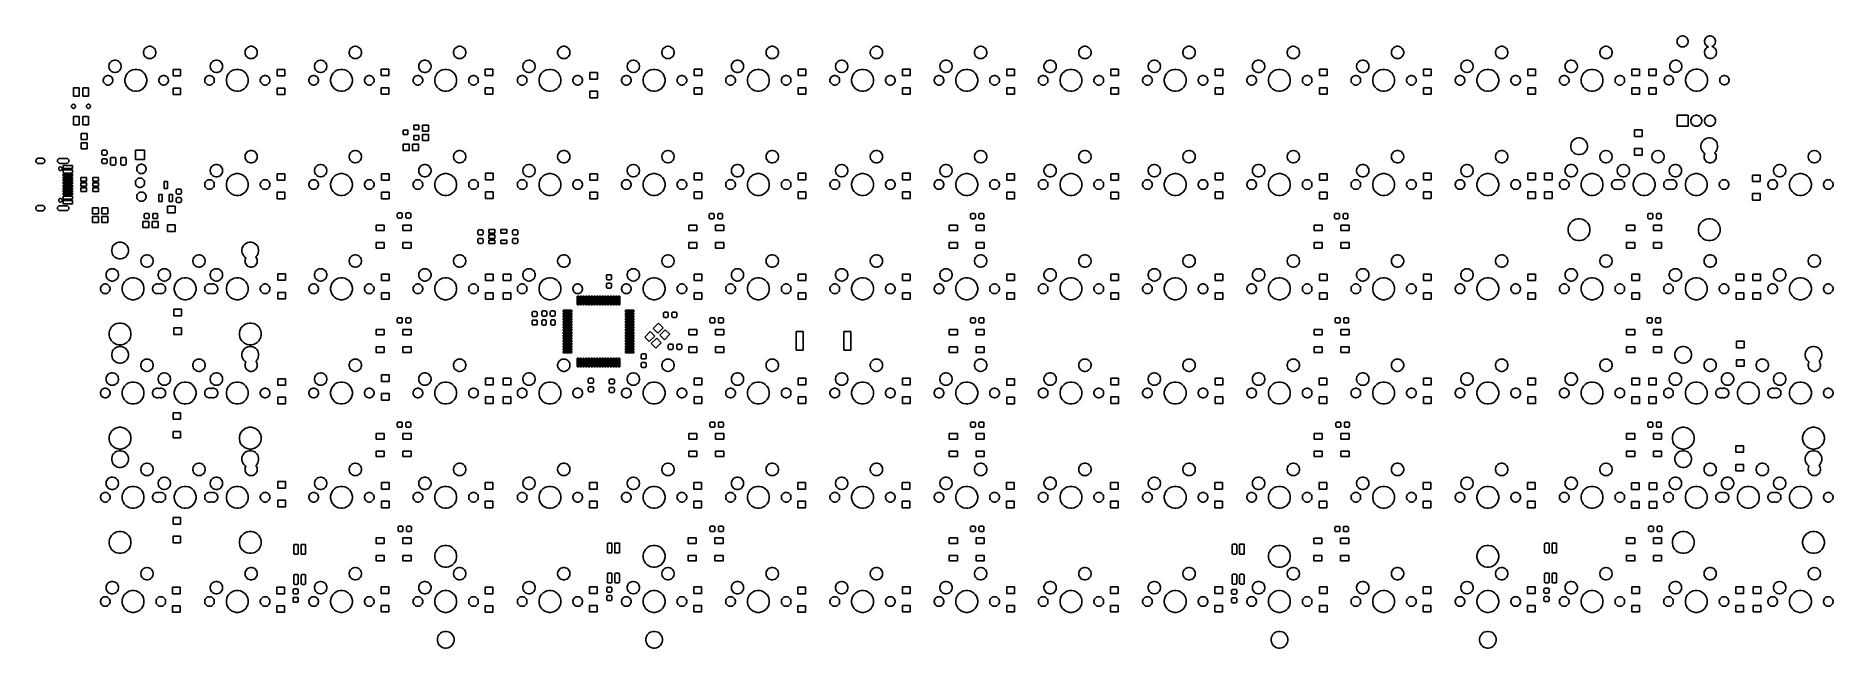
# Model space of a CAD drawing. Extents: x 8 to 336, y -137 to -25.
import ezdxf

# ---------------------------------------------------------------- set-up
doc = ezdxf.new("R2010")
doc.units = 0
doc.layers.add('BLACK', color=7, linetype='CONTINUOUS')

msp = doc.modelspace()

# ---------------------------------------------------------------- linework, layer by layer
at = {"layer": 'BLACK', "linetype": 'CONTINUOUS'}
for p, q in [((307.65, -26.139), (307.688, -25.9458)), ((307.65, -26.336), (307.65, -26.139)), ((307.688, -25.9458), (307.764, -25.7638)), ((307.764, -25.7638), (307.873, -25.6)), ((307.873, -25.6), (308.013, -25.4607)), ((308.013, -25.4607), (308.176, -25.3513)), ((308.176, -25.3513), (308.358, -25.2759)), ((308.358, -25.2759), (308.552, -25.2375)), ((308.552, -25.2375), (308.748, -25.2375)), ((308.748, -25.2375), (308.942, -25.2759)), ((308.942, -25.2759), (309.124, -25.3513)), ((309.124, -25.3513), (309.287, -25.4607)), ((309.287, -25.4607), (309.427, -25.6)), ((309.427, -25.6), (309.536, -25.7638)), ((309.536, -25.7638), (309.612, -25.9458)), ((309.612, -25.9458), (309.65, -26.139)), ((309.65, -26.139), (309.65, -26.336)), ((312.65, -26.139), (312.688, -25.9458)), ((312.65, -26.336), (312.65, -26.139)), ((312.688, -25.9458), (312.764, -25.7638)), ((312.764, -25.7638), (312.873, -25.6)), ((312.873, -25.6), (313.013, -25.4607)), ((313.013, -25.4607), (313.176, -25.3513)), ((313.176, -25.3513), (313.358, -25.2759)), ((313.358, -25.2759), (313.552, -25.2375)), ((313.552, -25.2375), (313.748, -25.2375)), ((313.748, -25.2375), (313.942, -25.2759)), ((313.942, -25.2759), (314.124, -25.3513)), ((314.124, -25.3513), (314.287, -25.4607)), ((314.287, -25.4607), (314.427, -25.6)), ((314.427, -25.6), (314.536, -25.7638)), ((314.536, -25.7638), (314.612, -25.9458)), ((314.612, -25.9458), (314.65, -26.139)), ((314.65, -26.139), (314.65, -26.336)), ((27.323, -28.1467), (27.3662, -27.9293)), ((27.323, -28.3683), (27.323, -28.1467)), ((27.3662, -28.5856), (27.323, -28.3683)), ((27.3662, -27.9293), (27.451, -27.7246)), ((27.451, -28.7904), (27.3662, -28.5856)), ((27.451, -27.7246), (27.5742, -27.5404)), ((27.5742, -28.9746), (27.451, -28.7904)), ((27.5742, -27.5404), (27.7309, -27.3837)), ((27.7309, -29.1313), (27.5742, -28.9746)), ((27.7309, -27.3837), (27.9151, -27.2605)), ((27.9151, -29.2545), (27.7309, -29.1313)), ((27.9151, -27.2605), (28.1198, -27.1757)), ((28.1198, -29.3393), (27.9151, -29.2545)), ((28.1198, -27.1757), (28.3372, -27.1325)), ((28.3372, -29.3825), (28.1198, -29.3393)), ((28.3372, -27.1325), (28.5588, -27.1325)), ((28.5588, -29.3825), (28.3372, -29.3825)), ((28.5588, -27.1325), (28.7761, -27.1757)), ((28.7761, -29.3393), (28.5588, -29.3825)), ((28.7761, -27.1757), (28.9809, -27.2605)), ((28.9809, -29.2545), (28.7761, -29.3393)), ((28.9809, -27.2605), (29.1651, -27.3837)), ((29.1651, -29.1313), (28.9809, -29.2545)), ((29.1651, -27.3837), (29.3218, -27.5404)), ((29.3218, -28.9746), (29.1651, -29.1313)), ((29.3218, -27.5404), (29.445, -27.7246)), ((29.445, -28.7904), (29.3218, -28.9746)), ((29.445, -27.7246), (29.5298, -27.9293)), ((29.5298, -28.5856), (29.445, -28.7904)), ((29.5298, -27.9293), (29.573, -28.1467)), ((29.573, -28.3683), (29.5298, -28.5856)), ((29.573, -28.1467), (29.573, -28.3683)), ((45.865, -28.1467), (45.9082, -27.9293)), ((45.865, -28.3683), (45.865, -28.1467)), ((45.9082, -28.5856), (45.865, -28.3683)), ((45.9082, -27.9293), (45.993, -27.7246)), ((45.993, -28.7904), (45.9082, -28.5856)), ((45.993, -27.7246), (46.1162, -27.5404)), ((46.1162, -28.9746), (45.993, -28.7904)), ((46.1162, -27.5404), (46.2729, -27.3837)), ((46.2729, -29.1313), (46.1162, -28.9746)), ((46.2729, -27.3837), (46.4571, -27.2605)), ((46.4571, -29.2545), (46.2729, -29.1313)), ((46.4571, -27.2605), (46.6619, -27.1757)), ((46.6619, -29.3393), (46.4571, -29.2545)), ((46.6619, -27.1757), (46.8792, -27.1325)), ((46.8792, -29.3825), (46.6619, -29.3393)), ((46.8792, -27.1325), (47.1008, -27.1325)), ((47.1008, -29.3825), (46.8792, -29.3825)), ((47.1008, -27.1325), (47.3181, -27.1757)), ((47.3181, -29.3393), (47.1008, -29.3825)), ((47.3181, -27.1757), (47.5229, -27.2605)), ((47.5229, -29.2545), (47.3181, -29.3393)), ((47.5229, -27.2605), (47.7071, -27.3837)), ((47.7071, -29.1313), (47.5229, -29.2545)), ((47.7071, -27.3837), (47.8638, -27.5404)), ((47.8638, -28.9746), (47.7071, -29.1313)), ((47.8638, -27.5404), (47.987, -27.7246)), ((47.987, -28.7904), (47.8638, -28.9746)), ((47.987, -27.7246), (48.0718, -27.9293)), ((48.0718, -28.5856), (47.987, -28.7904)), ((48.0718, -27.9293), (48.115, -28.1467)), ((48.115, -28.3683), (48.0718, -28.5856)), ((48.115, -28.1467), (48.115, -28.3683)), ((64.915, -28.1467), (64.9582, -27.9293)), ((64.915, -28.3683), (64.915, -28.1467)), ((64.9582, -28.5856), (64.915, -28.3683)), ((64.9582, -27.9293), (65.043, -27.7246)), ((65.043, -28.7904), (64.9582, -28.5856)), ((65.043, -27.7246), (65.1662, -27.5404)), ((65.1662, -28.9746), (65.043, -28.7904)), ((65.1662, -27.5404), (65.3229, -27.3837)), ((65.3229, -29.1313), (65.1662, -28.9746)), ((65.3229, -27.3837), (65.5071, -27.2605)), ((65.5071, -29.2545), (65.3229, -29.1313)), ((65.5071, -27.2605), (65.7118, -27.1757)), ((65.7118, -29.3393), (65.5071, -29.2545)), ((65.7118, -27.1757), (65.9292, -27.1325)), ((65.9292, -29.3825), (65.7118, -29.3393)), ((65.9292, -27.1325), (66.1508, -27.1325)), ((66.1508, -29.3825), (65.9292, -29.3825)), ((66.1508, -27.1325), (66.3681, -27.1757)), ((66.3681, -29.3393), (66.1508, -29.3825)), ((66.3681, -27.1757), (66.5729, -27.2605)), ((66.5729, -29.2545), (66.3681, -29.3393)), ((66.5729, -27.2605), (66.7571, -27.3837)), ((66.7571, -29.1313), (66.5729, -29.2545)), ((66.7571, -27.3837), (66.9138, -27.5404)), ((66.9138, -28.9746), (66.7571, -29.1313)), ((66.9138, -27.5404), (67.037, -27.7246)), ((67.037, -28.7904), (66.9138, -28.9746)), ((67.037, -27.7246), (67.1218, -27.9293)), ((67.1218, -28.5856), (67.037, -28.7904)), ((67.1218, -27.9293), (67.165, -28.1467)), ((67.165, -28.3683), (67.1218, -28.5856)), ((67.165, -28.1467), (67.165, -28.3683)), ((83.965, -28.1467), (84.0082, -27.9293)), ((83.965, -28.3683), (83.965, -28.1467)), ((84.0082, -28.5856), (83.965, -28.3683)), ((84.0082, -27.9293), (84.093, -27.7246)), ((84.093, -28.7904), (84.0082, -28.5856)), ((84.093, -27.7246), (84.2162, -27.5404)), ((84.2162, -28.9746), (84.093, -28.7904)), ((84.2162, -27.5404), (84.3729, -27.3837)), ((84.3729, -29.1313), (84.2162, -28.9746)), ((84.3729, -27.3837), (84.5571, -27.2605)), ((84.5571, -29.2545), (84.3729, -29.1313)), ((84.5571, -27.2605), (84.7618, -27.1757)), ((84.7618, -29.3393), (84.5571, -29.2545)), ((84.7618, -27.1757), (84.9792, -27.1325)), ((84.9792, -29.3825), (84.7618, -29.3393)), ((84.9792, -27.1325), (85.2008, -27.1325)), ((85.2008, -29.3825), (84.9792, -29.3825)), ((85.2008, -27.1325), (85.4181, -27.1757)), ((85.4181, -29.3393), (85.2008, -29.3825)), ((85.4181, -27.1757), (85.6229, -27.2605)), ((85.6229, -29.2545), (85.4181, -29.3393)), ((85.6229, -27.2605), (85.8071, -27.3837)), ((85.8071, -29.1313), (85.6229, -29.2545)), ((85.8071, -27.3837), (85.9638, -27.5404)), ((85.9638, -28.9746), (85.8071, -29.1313)), ((85.9638, -27.5404), (86.087, -27.7246)), ((86.087, -28.7904), (85.9638, -28.9746)), ((86.087, -27.7246), (86.1718, -27.9293)), ((86.1718, -28.5856), (86.087, -28.7904)), ((86.1718, -27.9293), (86.215, -28.1467)), ((86.215, -28.3683), (86.1718, -28.5856)), ((86.215, -28.1467), (86.215, -28.3683)), ((103.015, -28.1467), (103.058, -27.9293)), ((103.015, -28.3683), (103.015, -28.1467)), ((103.058, -28.5856), (103.015, -28.3683)), ((103.058, -27.9293), (103.143, -27.7246)), ((103.143, -28.7904), (103.058, -28.5856)), ((103.143, -27.7246), (103.266, -27.5404)), ((103.266, -28.9746), (103.143, -28.7904)), ((103.266, -27.5404), (103.423, -27.3837)), ((103.423, -29.1313), (103.266, -28.9746)), ((103.423, -27.3837), (103.607, -27.2605)), ((103.607, -29.2545), (103.423, -29.1313)), ((103.607, -27.2605), (103.812, -27.1757)), ((103.812, -29.3393), (103.607, -29.2545)), ((103.812, -27.1757), (104.029, -27.1325)), ((104.029, -29.3825), (103.812, -29.3393)), ((104.029, -27.1325), (104.251, -27.1325)), ((104.251, -29.3825), (104.029, -29.3825)), ((104.251, -27.1325), (104.468, -27.1757)), ((104.468, -29.3393), (104.251, -29.3825)), ((104.468, -27.1757), (104.673, -27.2605)), ((104.673, -29.2545), (104.468, -29.3393)), ((104.673, -27.2605), (104.857, -27.3837)), ((104.857, -29.1313), (104.673, -29.2545)), ((104.857, -27.3837), (105.014, -27.5404)), ((105.014, -28.9746), (104.857, -29.1313)), ((105.014, -27.5404), (105.137, -27.7246)), ((105.137, -28.7904), (105.014, -28.9746)), ((105.137, -27.7246), (105.222, -27.9293)), ((105.222, -28.5856), (105.137, -28.7904)), ((105.222, -27.9293), (105.265, -28.1467)), ((105.265, -28.3683), (105.222, -28.5856)), ((105.265, -28.1467), (105.265, -28.3683)), ((122.065, -28.1467), (122.108, -27.9293)), ((122.065, -28.3683), (122.065, -28.1467)), ((122.108, -28.5856), (122.065, -28.3683)), ((122.108, -27.9293), (122.193, -27.7246)), ((122.193, -28.7904), (122.108, -28.5856)), ((122.193, -27.7246), (122.316, -27.5404)), ((122.316, -28.9746), (122.193, -28.7904)), ((122.316, -27.5404), (122.473, -27.3837)), ((122.473, -29.1313), (122.316, -28.9746)), ((122.473, -27.3837), (122.657, -27.2605)), ((122.657, -29.2545), (122.473, -29.1313)), ((122.657, -27.2605), (122.862, -27.1757)), ((122.862, -29.3393), (122.657, -29.2545)), ((122.862, -27.1757), (123.079, -27.1325)), ((123.079, -29.3825), (122.862, -29.3393)), ((123.079, -27.1325), (123.301, -27.1325)), ((123.301, -29.3825), (123.079, -29.3825)), ((123.301, -27.1325), (123.518, -27.1757)), ((123.518, -29.3393), (123.301, -29.3825)), ((123.518, -27.1757), (123.723, -27.2605)), ((123.723, -29.2545), (123.518, -29.3393)), ((123.723, -27.2605), (123.907, -27.3837)), ((123.907, -29.1313), (123.723, -29.2545)), ((123.907, -27.3837), (124.064, -27.5404)), ((124.064, -28.9746), (123.907, -29.1313)), ((124.064, -27.5404), (124.187, -27.7246)), ((124.187, -28.7904), (124.064, -28.9746)), ((124.187, -27.7246), (124.272, -27.9293)), ((124.272, -28.5856), (124.187, -28.7904)), ((124.272, -27.9293), (124.315, -28.1467)), ((124.315, -28.3683), (124.272, -28.5856)), ((124.315, -28.1467), (124.315, -28.3683)), ((141.115, -28.1467), (141.158, -27.9293)), ((141.115, -28.3683), (141.115, -28.1467)), ((141.158, -28.5856), (141.115, -28.3683)), ((141.158, -27.9293), (141.243, -27.7246)), ((141.243, -28.7904), (141.158, -28.5856)), ((141.243, -27.7246), (141.366, -27.5404)), ((141.366, -28.9746), (141.243, -28.7904)), ((141.366, -27.5404), (141.523, -27.3837)), ((141.523, -29.1313), (141.366, -28.9746)), ((141.523, -27.3837), (141.707, -27.2605)), ((141.707, -29.2545), (141.523, -29.1313)), ((141.707, -27.2605), (141.912, -27.1757)), ((141.912, -29.3393), (141.707, -29.2545)), ((141.912, -27.1757), (142.129, -27.1325)), ((142.129, -29.3825), (141.912, -29.3393)), ((142.129, -27.1325), (142.351, -27.1325)), ((142.351, -29.3825), (142.129, -29.3825)), ((142.351, -27.1325), (142.568, -27.1757)), ((142.568, -29.3393), (142.351, -29.3825)), ((142.568, -27.1757), (142.773, -27.2605)), ((142.773, -29.2545), (142.568, -29.3393)), ((142.773, -27.2605), (142.957, -27.3837)), ((142.957, -29.1313), (142.773, -29.2545)), ((142.957, -27.3837), (143.114, -27.5404)), ((143.114, -28.9746), (142.957, -29.1313)), ((143.114, -27.5404), (143.237, -27.7246)), ((143.237, -28.7904), (143.114, -28.9746)), ((143.237, -27.7246), (143.322, -27.9293)), ((143.322, -28.5856), (143.237, -28.7904)), ((143.322, -27.9293), (143.365, -28.1467)), ((143.365, -28.3683), (143.322, -28.5856)), ((143.365, -28.1467), (143.365, -28.3683)), ((160.165, -28.1467), (160.208, -27.9293)), ((160.165, -28.3683), (160.165, -28.1467)), ((160.208, -28.5856), (160.165, -28.3683)), ((160.208, -27.9293), (160.293, -27.7246)), ((160.293, -28.7904), (160.208, -28.5856)), ((160.293, -27.7246), (160.416, -27.5404)), ((160.416, -28.9746), (160.293, -28.7904)), ((160.416, -27.5404), (160.573, -27.3837)), ((160.573, -29.1313), (160.416, -28.9746)), ((160.573, -27.3837), (160.757, -27.2605)), ((160.757, -29.2545), (160.573, -29.1313)), ((160.757, -27.2605), (160.962, -27.1757)), ((160.962, -29.3393), (160.757, -29.2545)), ((160.962, -27.1757), (161.179, -27.1325)), ((161.179, -29.3825), (160.962, -29.3393)), ((161.179, -27.1325), (161.401, -27.1325)), ((161.401, -29.3825), (161.179, -29.3825)), ((161.401, -27.1325), (161.618, -27.1757)), ((161.618, -29.3393), (161.401, -29.3825)), ((161.618, -27.1757), (161.823, -27.2605)), ((161.823, -29.2545), (161.618, -29.3393)), ((161.823, -27.2605), (162.007, -27.3837)), ((162.007, -29.1313), (161.823, -29.2545)), ((162.007, -27.3837), (162.164, -27.5404)), ((162.164, -28.9746), (162.007, -29.1313)), ((162.164, -27.5404), (162.287, -27.7246)), ((162.287, -28.7904), (162.164, -28.9746)), ((162.287, -27.7246), (162.372, -27.9293)), ((162.372, -28.5856), (162.287, -28.7904)), ((162.372, -27.9293), (162.415, -28.1467)), ((162.415, -28.3683), (162.372, -28.5856)), ((162.415, -28.1467), (162.415, -28.3683)), ((179.215, -28.1467), (179.258, -27.9293)), ((179.215, -28.3683), (179.215, -28.1467)), ((179.258, -28.5856), (179.215, -28.3683)), ((179.258, -27.9293), (179.343, -27.7246)), ((179.343, -28.7904), (179.258, -28.5856)), ((179.343, -27.7246), (179.466, -27.5404)), ((179.466, -28.9746), (179.343, -28.7904)), ((179.466, -27.5404), (179.623, -27.3837)), ((179.623, -29.1313), (179.466, -28.9746)), ((179.623, -27.3837), (179.807, -27.2605)), ((179.807, -29.2545), (179.623, -29.1313)), ((179.807, -27.2605), (180.012, -27.1757)), ((180.012, -29.3393), (179.807, -29.2545)), ((180.012, -27.1757), (180.229, -27.1325)), ((180.229, -29.3825), (180.012, -29.3393)), ((180.229, -27.1325), (180.451, -27.1325)), ((180.451, -29.3825), (180.229, -29.3825)), ((180.451, -27.1325), (180.668, -27.1757)), ((180.668, -29.3393), (180.451, -29.3825)), ((180.668, -27.1757), (180.873, -27.2605)), ((180.873, -29.2545), (180.668, -29.3393)), ((180.873, -27.2605), (181.057, -27.3837)), ((181.057, -29.1313), (180.873, -29.2545)), ((181.057, -27.3837), (181.214, -27.5404)), ((181.214, -28.9746), (181.057, -29.1313)), ((181.214, -27.5404), (181.337, -27.7246)), ((181.337, -28.7904), (181.214, -28.9746)), ((181.337, -27.7246), (181.422, -27.9293)), ((181.422, -28.5856), (181.337, -28.7904)), ((181.422, -27.9293), (181.465, -28.1467)), ((181.465, -28.3683), (181.422, -28.5856)), ((181.465, -28.1467), (181.465, -28.3683)), ((198.265, -28.1467), (198.308, -27.9293)), ((198.265, -28.3683), (198.265, -28.1467)), ((198.308, -28.5856), (198.265, -28.3683)), ((198.308, -27.9293), (198.393, -27.7246)), ((198.393, -28.7904), (198.308, -28.5856)), ((198.393, -27.7246), (198.516, -27.5404)), ((198.516, -28.9746), (198.393, -28.7904)), ((198.516, -27.5404), (198.673, -27.3837)), ((198.673, -29.1313), (198.516, -28.9746)), ((198.673, -27.3837), (198.857, -27.2605)), ((198.857, -29.2545), (198.673, -29.1313)), ((198.857, -27.2605), (199.062, -27.1757)), ((199.062, -29.3393), (198.857, -29.2545)), ((199.062, -27.1757), (199.279, -27.1325)), ((199.279, -29.3825), (199.062, -29.3393)), ((199.279, -27.1325), (199.501, -27.1325)), ((199.501, -29.3825), (199.279, -29.3825)), ((199.501, -27.1325), (199.718, -27.1757)), ((199.718, -29.3393), (199.501, -29.3825)), ((199.718, -27.1757), (199.923, -27.2605)), ((199.923, -29.2545), (199.718, -29.3393)), ((199.923, -27.2605), (200.107, -27.3837)), ((200.107, -29.1313), (199.923, -29.2545)), ((200.107, -27.3837), (200.264, -27.5404)), ((200.264, -28.9746), (200.107, -29.1313)), ((200.264, -27.5404), (200.387, -27.7246)), ((200.387, -28.7904), (200.264, -28.9746)), ((200.387, -27.7246), (200.472, -27.9293)), ((200.472, -28.5856), (200.387, -28.7904)), ((200.472, -27.9293), (200.515, -28.1467)), ((200.515, -28.3683), (200.472, -28.5856)), ((200.515, -28.1467), (200.515, -28.3683)), ((217.315, -28.1467), (217.358, -27.9293)), ((217.315, -28.3683), (217.315, -28.1467)), ((217.358, -28.5856), (217.315, -28.3683)), ((217.358, -27.9293), (217.443, -27.7246)), ((217.443, -28.7904), (217.358, -28.5856)), ((217.443, -27.7246), (217.566, -27.5404)), ((217.566, -28.9746), (217.443, -28.7904)), ((217.566, -27.5404), (217.723, -27.3837)), ((217.723, -29.1313), (217.566, -28.9746)), ((217.723, -27.3837), (217.907, -27.2605)), ((217.907, -29.2545), (217.723, -29.1313)), ((217.907, -27.2605), (218.112, -27.1757)), ((218.112, -29.3393), (217.907, -29.2545)), ((218.112, -27.1757), (218.329, -27.1325)), ((218.329, -29.3825), (218.112, -29.3393)), ((218.329, -27.1325), (218.551, -27.1325)), ((218.551, -29.3825), (218.329, -29.3825)), ((218.551, -27.1325), (218.768, -27.1757)), ((218.768, -29.3393), (218.551, -29.3825)), ((218.768, -27.1757), (218.973, -27.2605)), ((218.973, -29.2545), (218.768, -29.3393)), ((218.973, -27.2605), (219.157, -27.3837)), ((219.157, -29.1313), (218.973, -29.2545)), ((219.157, -27.3837), (219.314, -27.5404)), ((219.314, -28.9746), (219.157, -29.1313)), ((219.314, -27.5404), (219.437, -27.7246)), ((219.437, -28.7904), (219.314, -28.9746)), ((219.437, -27.7246), (219.522, -27.9293)), ((219.522, -28.5856), (219.437, -28.7904)), ((219.522, -27.9293), (219.565, -28.1467)), ((219.565, -28.3683), (219.522, -28.5856)), ((219.565, -28.1467), (219.565, -28.3683)), ((236.365, -28.1467), (236.408, -27.9293)), ((236.365, -28.3683), (236.365, -28.1467)), ((236.408, -28.5856), (236.365, -28.3683)), ((236.408, -27.9293), (236.493, -27.7246)), ((236.493, -28.7904), (236.408, -28.5856)), ((236.493, -27.7246), (236.616, -27.5404)), ((236.616, -28.9746), (236.493, -28.7904)), ((236.616, -27.5404), (236.773, -27.3837)), ((236.773, -29.1313), (236.616, -28.9746)), ((236.773, -27.3837), (236.957, -27.2605)), ((236.957, -29.2545), (236.773, -29.1313)), ((236.957, -27.2605), (237.162, -27.1757)), ((237.162, -29.3393), (236.957, -29.2545)), ((237.162, -27.1757), (237.379, -27.1325)), ((237.379, -29.3825), (237.162, -29.3393)), ((237.379, -27.1325), (237.601, -27.1325)), ((237.601, -29.3825), (237.379, -29.3825)), ((237.601, -27.1325), (237.818, -27.1757)), ((237.818, -29.3393), (237.601, -29.3825)), ((237.818, -27.1757), (238.023, -27.2605)), ((238.023, -29.2545), (237.818, -29.3393)), ((238.023, -27.2605), (238.207, -27.3837)), ((238.207, -29.1313), (238.023, -29.2545)), ((238.207, -27.3837), (238.364, -27.5404)), ((238.364, -28.9746), (238.207, -29.1313)), ((238.364, -27.5404), (238.487, -27.7246)), ((238.487, -28.7904), (238.364, -28.9746)), ((238.487, -27.7246), (238.572, -27.9293)), ((238.572, -28.5856), (238.487, -28.7904)), ((238.572, -27.9293), (238.615, -28.1467)), ((238.615, -28.3683), (238.572, -28.5856)), ((238.615, -28.1467), (238.615, -28.3683)), ((255.415, -28.1467), (255.458, -27.9293)), ((255.415, -28.3683), (255.415, -28.1467)), ((255.458, -28.5856), (255.415, -28.3683)), ((255.458, -27.9293), (255.543, -27.7246)), ((255.543, -28.7904), (255.458, -28.5856)), ((255.543, -27.7246), (255.666, -27.5404)), ((255.666, -28.9746), (255.543, -28.7904)), ((255.666, -27.5404), (255.823, -27.3837)), ((255.823, -29.1313), (255.666, -28.9746)), ((255.823, -27.3837), (256.007, -27.2605)), ((256.007, -29.2545), (255.823, -29.1313)), ((256.007, -27.2605), (256.212, -27.1757)), ((256.212, -29.3393), (256.007, -29.2545)), ((256.212, -27.1757), (256.429, -27.1325)), ((256.429, -29.3825), (256.212, -29.3393)), ((256.429, -27.1325), (256.651, -27.1325)), ((256.651, -29.3825), (256.429, -29.3825)), ((256.651, -27.1325), (256.868, -27.1757)), ((256.868, -29.3393), (256.651, -29.3825)), ((256.868, -27.1757), (257.073, -27.2605)), ((257.073, -29.2545), (256.868, -29.3393)), ((257.073, -27.2605), (257.257, -27.3837)), ((257.257, -29.1313), (257.073, -29.2545)), ((257.257, -27.3837), (257.414, -27.5404)), ((257.414, -28.9746), (257.257, -29.1313)), ((257.414, -27.5404), (257.537, -27.7246)), ((257.537, -28.7904), (257.414, -28.9746)), ((257.537, -27.7246), (257.622, -27.9293)), ((257.622, -28.5856), (257.537, -28.7904)), ((257.622, -27.9293), (257.665, -28.1467)), ((257.665, -28.3683), (257.622, -28.5856)), ((257.665, -28.1467), (257.665, -28.3683)), ((274.465, -28.1467), (274.508, -27.9293)), ((274.465, -28.3683), (274.465, -28.1467)), ((274.508, -28.5856), (274.465, -28.3683)), ((274.508, -27.9293), (274.593, -27.7246)), ((274.593, -28.7904), (274.508, -28.5856)), ((274.593, -27.7246), (274.716, -27.5404)), ((274.716, -28.9746), (274.593, -28.7904)), ((274.716, -27.5404), (274.873, -27.3837)), ((274.873, -29.1313), (274.716, -28.9746)), ((274.873, -27.3837), (275.057, -27.2605)), ((275.057, -29.2545), (274.873, -29.1313)), ((275.057, -27.2605), (275.262, -27.1757)), ((275.262, -29.3393), (275.057, -29.2545)), ((275.262, -27.1757), (275.479, -27.1325)), ((275.479, -29.3825), (275.262, -29.3393)), ((275.479, -27.1325), (275.701, -27.1325)), ((275.701, -29.3825), (275.479, -29.3825)), ((275.701, -27.1325), (275.918, -27.1757)), ((275.918, -29.3393), (275.701, -29.3825)), ((275.918, -27.1757), (276.123, -27.2605)), ((276.123, -29.2545), (275.918, -29.3393)), ((276.123, -27.2605), (276.307, -27.3837)), ((276.307, -29.1313), (276.123, -29.2545)), ((276.307, -27.3837), (276.464, -27.5404)), ((276.464, -28.9746), (276.307, -29.1313)), ((276.464, -27.5404), (276.587, -27.7246)), ((276.587, -28.7904), (276.464, -28.9746)), ((276.587, -27.7246), (276.672, -27.9293)), ((276.672, -28.5856), (276.587, -28.7904)), ((276.672, -27.9293), (276.715, -28.1467)), ((276.715, -28.3683), (276.672, -28.5856)), ((276.715, -28.1467), (276.715, -28.3683)), ((293.515, -28.1467), (293.558, -27.9293)), ((293.515, -28.3683), (293.515, -28.1467)), ((293.558, -28.5856), (293.515, -28.3683)), ((293.558, -27.9293), (293.643, -27.7246)), ((293.643, -28.7904), (293.558, -28.5856)), ((293.643, -27.7246), (293.766, -27.5404)), ((293.766, -28.9746), (293.643, -28.7904)), ((293.766, -27.5404), (293.923, -27.3837)), ((293.923, -29.1313), (293.766, -28.9746)), ((293.923, -27.3837), (294.107, -27.2605)), ((294.107, -29.2545), (293.923, -29.1313)), ((294.107, -27.2605), (294.312, -27.1757)), ((294.312, -29.3393), (294.107, -29.2545)), ((294.312, -27.1757), (294.529, -27.1325)), ((294.529, -29.3825), (294.312, -29.3393)), ((294.529, -27.1325), (294.751, -27.1325)), ((294.751, -29.3825), (294.529, -29.3825)), ((294.751, -27.1325), (294.968, -27.1757)), ((294.968, -29.3393), (294.751, -29.3825)), ((294.968, -27.1757), (295.173, -27.2605)), ((295.173, -29.2545), (294.968, -29.3393)), ((295.173, -27.2605), (295.357, -27.3837)), ((295.357, -29.1313), (295.173, -29.2545)), ((295.357, -27.3837), (295.514, -27.5404)), ((295.514, -28.9746), (295.357, -29.1313)), ((295.514, -27.5404), (295.637, -27.7246)), ((295.637, -28.7904), (295.514, -28.9746)), ((295.637, -27.7246), (295.722, -27.9293)), ((295.722, -28.5856), (295.637, -28.7904)), ((295.722, -27.9293), (295.765, -28.1467)), ((295.765, -28.3683), (295.722, -28.5856)), ((295.765, -28.1467), (295.765, -28.3683)), ((307.688, -26.5292), (307.65, -26.336)), ((307.764, -26.7112), (307.688, -26.5292)), ((307.873, -26.875), (307.764, -26.7112)), ((308.013, -27.0143), (307.873, -26.875)), ((308.176, -27.1237), (308.013, -27.0143)), ((308.358, -27.1991), (308.176, -27.1237)), ((308.552, -27.2375), (308.358, -27.1991)), ((308.748, -27.2375), (308.552, -27.2375)), ((308.942, -27.1991), (308.748, -27.2375)), ((309.124, -27.1237), (308.942, -27.1991)), ((309.287, -27.0143), (309.124, -27.1237)), ((309.427, -26.875), (309.287, -27.0143)), ((309.536, -26.7112), (309.427, -26.875)), ((309.612, -26.5292), (309.536, -26.7112)), ((309.65, -26.336), (309.612, -26.5292)), ((312.688, -26.5292), (312.65, -26.336)), ((312.65, -28.1292), (312.692, -27.9166)), ((312.65, -28.3458), (312.65, -28.1292)), ((312.692, -28.5584), (312.65, -28.3458)), ((312.764, -26.7112), (312.688, -26.5292)), ((312.692, -27.9166), (312.775, -27.7165)), ((312.775, -28.7585), (312.692, -28.5584)), ((312.873, -26.875), (312.764, -26.7112)), ((312.775, -27.7165), (312.896, -27.5363)), ((312.896, -28.9387), (312.775, -28.7585)), ((313.013, -27.0143), (312.873, -26.875)), ((312.896, -27.5363), (313.049, -27.3831)), ((313.049, -29.0919), (312.896, -28.9387)), ((313.176, -27.1237), (313.013, -27.0143)), ((313.049, -27.3831), (313.229, -27.2627)), ((313.229, -29.2123), (313.049, -29.0919)), ((313.358, -27.1991), (313.176, -27.1237)), ((313.229, -27.2627), (313.375, -27.2023)), ((313.429, -29.2952), (313.229, -29.2123)), ((313.375, -27.2023), (313.358, -27.1991)), ((313.642, -29.3375), (313.429, -29.2952)), ((313.858, -29.3375), (313.642, -29.3375)), ((314.071, -29.2952), (313.858, -29.3375)), ((314.124, -27.1237), (314.015, -27.1687)), ((314.015, -27.1687), (314.071, -27.1798)), ((314.071, -27.1798), (314.271, -27.2627)), ((314.271, -29.2123), (314.071, -29.2952)), ((314.287, -27.0143), (314.124, -27.1237)), ((314.271, -27.2627), (314.451, -27.3831)), ((314.451, -29.0919), (314.271, -29.2123)), ((314.427, -26.875), (314.287, -27.0143)), ((314.536, -26.7112), (314.427, -26.875)), ((314.451, -27.3831), (314.604, -27.5363)), ((314.604, -28.9387), (314.451, -29.0919)), ((314.612, -26.5292), (314.536, -26.7112)), ((314.604, -27.5363), (314.725, -27.7165)), ((314.725, -28.7585), (314.604, -28.9387)), ((314.65, -26.336), (314.612, -26.5292)), ((314.725, -27.7165), (314.808, -27.9166)), ((314.808, -28.5584), (314.725, -28.7585)), ((314.808, -27.9166), (314.85, -28.1292)), ((314.85, -28.3458), (314.808, -28.5584)), ((314.85, -28.1292), (314.85, -28.3458)), ((20.0526, -32.923), (20.1483, -32.7797)), ((20.1483, -32.7797), (20.2702, -32.6578)), ((20.2702, -32.6578), (20.4135, -32.5621)), ((20.4135, -32.5621), (20.5728, -32.4961)), ((20.5728, -32.4961), (20.7418, -32.4625)), ((20.7418, -32.4625), (20.9142, -32.4625)), ((20.9142, -32.4625), (21.0832, -32.4961)), ((20.973, -30.6867), (21.0162, -30.4693)), ((20.973, -30.9083), (20.973, -30.6867)), ((21.0162, -31.1257), (20.973, -30.9083)), ((21.0162, -30.4693), (21.101, -30.2646)), ((21.101, -31.3304), (21.0162, -31.1257)), ((21.0832, -32.4961), (21.2425, -32.5621)), ((21.101, -30.2646), (21.2242, -30.0804)), ((21.2242, -31.5146), (21.101, -31.3304)), ((21.2242, -30.0804), (21.3809, -29.9237)), ((21.3809, -31.6713), (21.2242, -31.5146)), ((21.2425, -32.5621), (21.3858, -32.6578)), ((21.3809, -29.9237), (21.5651, -29.8005)), ((21.5651, -31.7945), (21.3809, -31.6713)), ((21.3858, -32.6578), (21.5077, -32.7797)), ((21.5077, -32.7797), (21.6034, -32.923)), ((21.5651, -29.8005), (21.7698, -29.7157)), ((21.7698, -31.8793), (21.5651, -31.7945)), ((21.7698, -29.7157), (21.9872, -29.6725)), ((21.9872, -31.9225), (21.7698, -31.8793)), ((21.9872, -29.6725), (22.2088, -29.6725)), ((22.2088, -31.9225), (21.9872, -31.9225)), ((22.2088, -29.6725), (22.4261, -29.7157)), ((22.4261, -31.8793), (22.2088, -31.9225)), ((22.4261, -29.7157), (22.6309, -29.8005)), ((22.6309, -31.7945), (22.4261, -31.8793)), ((22.6309, -29.8005), (22.8151, -29.9237)), ((22.8151, -31.6713), (22.6309, -31.7945)), ((22.8151, -29.9237), (22.9718, -30.0804)), ((22.9718, -31.5146), (22.8151, -31.6713)), ((22.9718, -30.0804), (23.095, -30.2646)), ((23.095, -31.3304), (22.9718, -31.5146)), ((23.095, -30.2646), (23.1798, -30.4693)), ((23.1798, -31.1257), (23.095, -31.3304)), ((23.1798, -30.4693), (23.223, -30.6867)), ((23.223, -30.9083), (23.1798, -31.1257)), ((23.223, -30.6867), (23.223, -30.9083)), ((23.9141, -33.1411), (23.9907, -32.7559)), ((23.9907, -32.7559), (24.141, -32.393)), ((24.141, -32.393), (24.3592, -32.0665)), ((24.3592, -32.0665), (24.637, -31.7887)), ((24.637, -31.7887), (24.9635, -31.5705)), ((24.9635, -31.5705), (25.3264, -31.4202)), ((25.3264, -31.4202), (25.7116, -31.3436)), ((25.7116, -31.3436), (26.1044, -31.3436)), ((26.1044, -31.3436), (26.4896, -31.4202)), ((26.4896, -31.4202), (26.8525, -31.5705)), ((26.8525, -31.5705), (27.179, -31.7887)), ((27.179, -31.7887), (27.4568, -32.0665)), ((27.4568, -32.0665), (27.675, -32.393)), ((27.675, -32.393), (27.8253, -32.7559)), ((27.8253, -32.7559), (27.9019, -33.1411)), ((30.2126, -32.923), (30.3083, -32.7797)), ((30.3083, -32.7797), (30.4302, -32.6578)), ((30.4302, -32.6578), (30.5735, -32.5621)), ((30.5735, -32.5621), (30.7328, -32.4961)), ((30.7328, -32.4961), (30.9018, -32.4625)), ((30.9018, -32.4625), (31.0742, -32.4625)), ((31.0742, -32.4625), (31.2432, -32.4961)), ((31.2432, -32.4961), (31.4025, -32.5621)), ((31.4025, -32.5621), (31.5458, -32.6578)), ((31.5458, -32.6578), (31.6677, -32.7797)), ((31.6677, -32.7797), (31.7634, -32.923)), ((32.701, -32.554), (32.701, -31.354)), ((32.701, -31.354), (34.101, -31.354)), ((34.101, -32.554), (32.701, -32.554)), ((34.101, -31.354), (34.101, -32.554)), ((38.5946, -32.923), (38.6903, -32.7797)), ((38.6903, -32.7797), (38.8122, -32.6578)), ((38.8122, -32.6578), (38.9555, -32.5621)), ((38.9555, -32.5621), (39.1148, -32.4961)), ((39.1148, -32.4961), (39.2838, -32.4625)), ((39.2838, -32.4625), (39.4562, -32.4625)), ((39.4562, -32.4625), (39.6252, -32.4961)), ((39.515, -30.6867), (39.5582, -30.4693)), ((39.515, -30.9083), (39.515, -30.6867)), ((39.5582, -31.1257), (39.515, -30.9083)), ((39.5582, -30.4693), (39.643, -30.2646)), ((39.643, -31.3304), (39.5582, -31.1257)), ((39.6252, -32.4961), (39.7845, -32.5621)), ((39.643, -30.2646), (39.7662, -30.0804)), ((39.7662, -31.5146), (39.643, -31.3304)), ((39.7662, -30.0804), (39.9229, -29.9237)), ((39.9229, -31.6713), (39.7662, -31.5146)), ((39.7845, -32.5621), (39.9278, -32.6578)), ((39.9229, -29.9237), (40.1071, -29.8005)), ((40.1071, -31.7945), (39.9229, -31.6713)), ((39.9278, -32.6578), (40.0497, -32.7797)), ((40.0497, -32.7797), (40.1454, -32.923)), ((40.1071, -29.8005), (40.3118, -29.7157)), ((40.3118, -31.8793), (40.1071, -31.7945)), ((40.3118, -29.7157), (40.5292, -29.6725)), ((40.5292, -31.9225), (40.3118, -31.8793)), ((40.5292, -29.6725), (40.7508, -29.6725)), ((40.7508, -31.9225), (40.5292, -31.9225)), ((40.7508, -29.6725), (40.9682, -29.7157)), ((40.9682, -31.8793), (40.7508, -31.9225)), ((40.9682, -29.7157), (41.1729, -29.8005)), ((41.1729, -31.7945), (40.9682, -31.8793)), ((41.1729, -29.8005), (41.3571, -29.9237)), ((41.3571, -31.6713), (41.1729, -31.7945)), ((41.3571, -29.9237), (41.5138, -30.0804)), ((41.5138, -31.5146), (41.3571, -31.6713)), ((41.5138, -30.0804), (41.637, -30.2646)), ((41.637, -31.3304), (41.5138, -31.5146)), ((41.637, -30.2646), (41.7218, -30.4693)), ((41.7218, -31.1257), (41.637, -31.3304)), ((41.7218, -30.4693), (41.765, -30.6867)), ((41.765, -30.9083), (41.7218, -31.1257)), ((41.765, -30.6867), (41.765, -30.9083)), ((42.4561, -33.1411), (42.5327, -32.7559)), ((42.5327, -32.7559), (42.683, -32.393)), ((42.683, -32.393), (42.9012, -32.0665)), ((42.9012, -32.0665), (43.179, -31.7887)), ((43.179, -31.7887), (43.5055, -31.5705)), ((43.5055, -31.5705), (43.8684, -31.4202)), ((43.8684, -31.4202), (44.2536, -31.3436)), ((44.2536, -31.3436), (44.6464, -31.3436)), ((44.6464, -31.3436), (45.0316, -31.4202)), ((45.0316, -31.4202), (45.3945, -31.5705)), ((45.3945, -31.5705), (45.721, -31.7887)), ((45.721, -31.7887), (45.9988, -32.0665)), ((45.9988, -32.0665), (46.217, -32.393)), ((46.217, -32.393), (46.3673, -32.7559)), ((46.3673, -32.7559), (46.4439, -33.1411)), ((48.7546, -32.923), (48.8503, -32.7797)), ((48.8503, -32.7797), (48.9722, -32.6578)), ((48.9722, -32.6578), (49.1155, -32.5621)), ((49.1155, -32.5621), (49.2748, -32.4961)), ((49.2748, -32.4961), (49.4438, -32.4625)), ((49.4438, -32.4625), (49.6162, -32.4625)), ((49.6162, -32.4625), (49.7852, -32.4961)), ((49.7852, -32.4961), (49.9445, -32.5621)), ((49.9445, -32.5621), (50.0878, -32.6578)), ((50.0878, -32.6578), (50.2097, -32.7797)), ((50.2097, -32.7797), (50.3054, -32.923)), ((51.751, -32.555), (51.751, -31.355)), ((51.751, -31.355), (53.151, -31.355)), ((53.151, -32.555), (51.751, -32.555)), ((53.151, -31.355), (53.151, -32.555)), ((57.6446, -32.923), (57.7403, -32.7797)), ((57.7403, -32.7797), (57.8622, -32.6578)), ((57.8622, -32.6578), (58.0055, -32.5621)), ((58.0055, -32.5621), (58.1648, -32.4961)), ((58.1648, -32.4961), (58.3338, -32.4625)), ((58.3338, -32.4625), (58.5062, -32.4625)), ((58.5062, -32.4625), (58.6752, -32.4961)), ((58.565, -30.6867), (58.6082, -30.4693)), ((58.565, -30.9083), (58.565, -30.6867)), ((58.6082, -31.1257), (58.565, -30.9083)), ((58.6082, -30.4693), (58.693, -30.2646)), ((58.693, -31.3304), (58.6082, -31.1257)), ((58.6752, -32.4961), (58.8345, -32.5621)), ((58.693, -30.2646), (58.8162, -30.0804)), ((58.8162, -31.5146), (58.693, -31.3304)), ((58.8162, -30.0804), (58.9729, -29.9237)), ((58.9729, -31.6713), (58.8162, -31.5146)), ((58.8345, -32.5621), (58.9778, -32.6578)), ((58.9729, -29.9237), (59.1571, -29.8005)), ((59.1571, -31.7945), (58.9729, -31.6713)), ((58.9778, -32.6578), (59.0997, -32.7797)), ((59.0997, -32.7797), (59.1954, -32.923)), ((59.1571, -29.8005), (59.3618, -29.7157)), ((59.3618, -31.8793), (59.1571, -31.7945)), ((59.3618, -29.7157), (59.5792, -29.6725)), ((59.5792, -31.9225), (59.3618, -31.8793)), ((59.5792, -29.6725), (59.8008, -29.6725)), ((59.8008, -31.9225), (59.5792, -31.9225)), ((59.8008, -29.6725), (60.0181, -29.7157)), ((60.0181, -31.8793), (59.8008, -31.9225)), ((60.0181, -29.7157), (60.2229, -29.8005)), ((60.2229, -31.7945), (60.0181, -31.8793)), ((60.2229, -29.8005), (60.4071, -29.9237)), ((60.4071, -31.6713), (60.2229, -31.7945)), ((60.4071, -29.9237), (60.5638, -30.0804)), ((60.5638, -31.5146), (60.4071, -31.6713)), ((60.5638, -30.0804), (60.687, -30.2646)), ((60.687, -31.3304), (60.5638, -31.5146)), ((60.687, -30.2646), (60.7718, -30.4693)), ((60.7718, -31.1257), (60.687, -31.3304)), ((60.7718, -30.4693), (60.815, -30.6867)), ((60.815, -30.9083), (60.7718, -31.1257)), ((60.815, -30.6867), (60.815, -30.9083)), ((61.5061, -33.1411), (61.5827, -32.7559)), ((61.5827, -32.7559), (61.733, -32.393)), ((61.733, -32.393), (61.9512, -32.0665)), ((61.9512, -32.0665), (62.229, -31.7887)), ((62.229, -31.7887), (62.5555, -31.5705)), ((62.5555, -31.5705), (62.9184, -31.4202)), ((62.9184, -31.4202), (63.3036, -31.3436)), ((63.3036, -31.3436), (63.6964, -31.3436)), ((63.6964, -31.3436), (64.0816, -31.4202)), ((64.0816, -31.4202), (64.4445, -31.5705)), ((64.4445, -31.5705), (64.771, -31.7887)), ((64.771, -31.7887), (65.0488, -32.0665)), ((65.0488, -32.0665), (65.267, -32.393)), ((65.267, -32.393), (65.4173, -32.7559)), ((65.4173, -32.7559), (65.4939, -33.1411)), ((67.8046, -32.923), (67.9003, -32.7797)), ((67.9003, -32.7797), (68.0222, -32.6578)), ((68.0222, -32.6578), (68.1655, -32.5621)), ((68.1655, -32.5621), (68.3248, -32.4961)), ((68.3248, -32.4961), (68.4938, -32.4625)), ((68.4938, -32.4625), (68.6662, -32.4625)), ((68.6662, -32.4625), (68.8352, -32.4961)), ((68.8352, -32.4961), (68.9945, -32.5621)), ((68.9945, -32.5621), (69.1378, -32.6578)), ((69.1378, -32.6578), (69.2597, -32.7797)), ((69.2597, -32.7797), (69.3554, -32.923)), ((70.7375, -32.4915), (70.7375, -31.2915)), ((70.7375, -31.2915), (72.1375, -31.2915)), ((72.1375, -32.4915), (70.7375, -32.4915)), ((72.1375, -31.2915), (72.1375, -32.4915)), ((76.6946, -32.923), (76.7903, -32.7797)), ((76.7903, -32.7797), (76.9122, -32.6578)), ((76.9122, -32.6578), (77.0555, -32.5621)), ((77.0555, -32.5621), (77.2148, -32.4961)), ((77.2148, -32.4961), (77.3838, -32.4625)), ((77.3838, -32.4625), (77.5562, -32.4625)), ((77.5562, -32.4625), (77.7252, -32.4961)), ((77.615, -30.6867), (77.6582, -30.4693)), ((77.615, -30.9083), (77.615, -30.6867)), ((77.6582, -31.1257), (77.615, -30.9083)), ((77.6582, -30.4693), (77.743, -30.2646)), ((77.743, -31.3304), (77.6582, -31.1257)), ((77.7252, -32.4961), (77.8845, -32.5621)), ((77.743, -30.2646), (77.8662, -30.0804)), ((77.8662, -31.5146), (77.743, -31.3304)), ((77.8662, -30.0804), (78.0229, -29.9237)), ((78.0229, -31.6713), (77.8662, -31.5146)), ((77.8845, -32.5621), (78.0278, -32.6578)), ((78.0229, -29.9237), (78.2071, -29.8005)), ((78.2071, -31.7945), (78.0229, -31.6713)), ((78.0278, -32.6578), (78.1497, -32.7797)), ((78.1497, -32.7797), (78.2454, -32.923)), ((78.2071, -29.8005), (78.4119, -29.7157)), ((78.4119, -31.8793), (78.2071, -31.7945)), ((78.4119, -29.7157), (78.6292, -29.6725)), ((78.6292, -31.9225), (78.4119, -31.8793)), ((78.6292, -29.6725), (78.8508, -29.6725)), ((78.8508, -31.9225), (78.6292, -31.9225)), ((78.8508, -29.6725), (79.0682, -29.7157)), ((79.0682, -31.8793), (78.8508, -31.9225)), ((79.0682, -29.7157), (79.2729, -29.8005)), ((79.2729, -31.7945), (79.0682, -31.8793)), ((79.2729, -29.8005), (79.4571, -29.9237)), ((79.4571, -31.6713), (79.2729, -31.7945)), ((79.4571, -29.9237), (79.6138, -30.0804)), ((79.6138, -31.5146), (79.4571, -31.6713)), ((79.6138, -30.0804), (79.737, -30.2646)), ((79.737, -31.3304), (79.6138, -31.5146)), ((79.737, -30.2646), (79.8218, -30.4693)), ((79.8218, -31.1257), (79.737, -31.3304)), ((79.8218, -30.4693), (79.865, -30.6867)), ((79.865, -30.9083), (79.8218, -31.1257)), ((79.865, -30.6867), (79.865, -30.9083)), ((80.5561, -33.1411), (80.6327, -32.7559)), ((80.6327, -32.7559), (80.783, -32.393)), ((80.783, -32.393), (81.0012, -32.0665)), ((81.0012, -32.0665), (81.279, -31.7887)), ((81.279, -31.7887), (81.6055, -31.5705)), ((81.6055, -31.5705), (81.9684, -31.4202)), ((81.9684, -31.4202), (82.3536, -31.3436)), ((82.3536, -31.3436), (82.7464, -31.3436)), ((82.7464, -31.3436), (83.1316, -31.4202)), ((83.1316, -31.4202), (83.4945, -31.5705)), ((83.4945, -31.5705), (83.821, -31.7887)), ((83.821, -31.7887), (84.0988, -32.0665)), ((84.0988, -32.0665), (84.317, -32.393)), ((84.317, -32.393), (84.4673, -32.7559)), ((84.4673, -32.7559), (84.5439, -33.1411)), ((86.8546, -32.923), (86.9503, -32.7797)), ((86.9503, -32.7797), (87.0722, -32.6578)), ((87.0722, -32.6578), (87.2155, -32.5621)), ((87.2155, -32.5621), (87.3748, -32.4961)), ((87.3748, -32.4961), (87.5438, -32.4625)), ((87.5438, -32.4625), (87.7162, -32.4625)), ((87.7162, -32.4625), (87.8852, -32.4961)), ((87.8852, -32.4961), (88.0445, -32.5621)), ((88.0445, -32.5621), (88.1878, -32.6578)), ((88.1878, -32.6578), (88.3097, -32.7797)), ((88.3097, -32.7797), (88.4054, -32.923)), ((89.7875, -32.4915), (89.7875, -31.2915)), ((89.7875, -31.2915), (91.1875, -31.2915)), ((91.1875, -32.4915), (89.7875, -32.4915)), ((91.1875, -31.2915), (91.1875, -32.4915)), ((95.7446, -32.923), (95.8403, -32.7797)), ((95.8403, -32.7797), (95.9622, -32.6578)), ((95.9622, -32.6578), (96.1055, -32.5621)), ((96.1055, -32.5621), (96.2648, -32.4961)), ((96.2648, -32.4961), (96.4338, -32.4625)), ((96.4338, -32.4625), (96.6062, -32.4625)), ((96.6062, -32.4625), (96.7752, -32.4961)), ((96.665, -30.6867), (96.7082, -30.4693)), ((96.665, -30.9083), (96.665, -30.6867)), ((96.7082, -31.1257), (96.665, -30.9083)), ((96.7082, -30.4693), (96.793, -30.2646)), ((96.793, -31.3304), (96.7082, -31.1257)), ((96.7752, -32.4961), (96.9345, -32.5621)), ((96.793, -30.2646), (96.9162, -30.0804)), ((96.9162, -31.5146), (96.793, -31.3304)), ((96.9162, -30.0804), (97.0729, -29.9237)), ((97.0729, -31.6713), (96.9162, -31.5146)), ((96.9345, -32.5621), (97.0778, -32.6578)), ((97.0729, -29.9237), (97.2571, -29.8005)), ((97.2571, -31.7945), (97.0729, -31.6713)), ((97.0778, -32.6578), (97.1997, -32.7797)), ((97.1997, -32.7797), (97.2954, -32.923)), ((97.2571, -29.8005), (97.4618, -29.7157)), ((97.4618, -31.8793), (97.2571, -31.7945)), ((97.4618, -29.7157), (97.6792, -29.6725)), ((97.6792, -31.9225), (97.4618, -31.8793)), ((97.6792, -29.6725), (97.9008, -29.6725)), ((97.9008, -31.9225), (97.6792, -31.9225)), ((97.9008, -29.6725), (98.1181, -29.7157)), ((98.1181, -31.8793), (97.9008, -31.9225)), ((98.1181, -29.7157), (98.3229, -29.8005)), ((98.3229, -31.7945), (98.1181, -31.8793)), ((98.3229, -29.8005), (98.5071, -29.9237)), ((98.5071, -31.6713), (98.3229, -31.7945)), ((98.5071, -29.9237), (98.6638, -30.0804)), ((98.6638, -31.5146), (98.5071, -31.6713)), ((98.6638, -30.0804), (98.787, -30.2646)), ((98.787, -31.3304), (98.6638, -31.5146)), ((98.787, -30.2646), (98.8718, -30.4693)), ((98.8718, -31.1257), (98.787, -31.3304)), ((98.8718, -30.4693), (98.915, -30.6867)), ((98.915, -30.9083), (98.8718, -31.1257)), ((98.915, -30.6867), (98.915, -30.9083)), ((99.6061, -33.1411), (99.6827, -32.7559)), ((99.6827, -32.7559), (99.833, -32.393)), ((99.833, -32.393), (100.051, -32.0665)), ((100.051, -32.0665), (100.329, -31.7887)), ((100.329, -31.7887), (100.656, -31.5705)), ((100.656, -31.5705), (101.018, -31.4202)), ((101.018, -31.4202), (101.404, -31.3436)), ((101.404, -31.3436), (101.796, -31.3436)), ((101.796, -31.3436), (102.182, -31.4202)), ((102.182, -31.4202), (102.544, -31.5705)), ((102.544, -31.5705), (102.871, -31.7887)), ((102.871, -31.7887), (103.149, -32.0665)), ((103.149, -32.0665), (103.367, -32.393)), ((103.367, -32.393), (103.517, -32.7559)), ((103.517, -32.7559), (103.594, -33.1411)), ((105.905, -32.923), (106, -32.7797)), ((106, -32.7797), (106.122, -32.6578)), ((106.122, -32.6578), (106.266, -32.5621)), ((106.266, -32.5621), (106.425, -32.4961)), ((106.425, -32.4961), (106.594, -32.4625)), ((106.594, -32.4625), (106.766, -32.4625)), ((106.766, -32.4625), (106.935, -32.4961)), ((106.935, -32.4961), (107.094, -32.5621)), ((107.094, -32.5621), (107.238, -32.6578)), ((107.238, -32.6578), (107.36, -32.7797)), ((107.36, -32.7797), (107.455, -32.923)), ((108.901, -33.1265), (108.901, -31.9265)), ((108.901, -31.9265), (110.301, -31.9265)), ((110.301, -31.9265), (110.301, -33.1265)), ((114.795, -32.923), (114.89, -32.7797)), ((114.89, -32.7797), (115.012, -32.6578)), ((115.012, -32.6578), (115.156, -32.5621)), ((115.156, -32.5621), (115.315, -32.4961)), ((115.315, -32.4961), (115.484, -32.4625)), ((115.484, -32.4625), (115.656, -32.4625)), ((115.656, -32.4625), (115.825, -32.4961)), ((115.715, -30.6867), (115.758, -30.4693)), ((115.715, -30.9083), (115.715, -30.6867)), ((115.758, -31.1257), (115.715, -30.9083)), ((115.758, -30.4693), (115.843, -30.2646)), ((115.843, -31.3304), (115.758, -31.1257)), ((115.825, -32.4961), (115.984, -32.5621)), ((115.843, -30.2646), (115.966, -30.0804)), ((115.966, -31.5146), (115.843, -31.3304)), ((115.966, -30.0804), (116.123, -29.9237)), ((116.123, -31.6713), (115.966, -31.5146)), ((115.984, -32.5621), (116.128, -32.6578)), ((116.123, -29.9237), (116.307, -29.8005)), ((116.307, -31.7945), (116.123, -31.6713)), ((116.128, -32.6578), (116.25, -32.7797)), ((116.25, -32.7797), (116.345, -32.923)), ((116.307, -29.8005), (116.512, -29.7157)), ((116.512, -31.8793), (116.307, -31.7945)), ((116.512, -29.7157), (116.729, -29.6725)), ((116.729, -31.9225), (116.512, -31.8793)), ((116.729, -29.6725), (116.951, -29.6725)), ((116.951, -31.9225), (116.729, -31.9225)), ((116.951, -29.6725), (117.168, -29.7157)), ((117.168, -31.8793), (116.951, -31.9225)), ((117.168, -29.7157), (117.373, -29.8005)), ((117.373, -31.7945), (117.168, -31.8793)), ((117.373, -29.8005), (117.557, -29.9237)), ((117.557, -31.6713), (117.373, -31.7945)), ((117.557, -29.9237), (117.714, -30.0804)), ((117.714, -31.5146), (117.557, -31.6713)), ((117.714, -30.0804), (117.837, -30.2646)), ((117.837, -31.3304), (117.714, -31.5146)), ((117.837, -30.2646), (117.922, -30.4693)), ((117.922, -31.1257), (117.837, -31.3304)), ((117.922, -30.4693), (117.965, -30.6867)), ((117.965, -30.9083), (117.922, -31.1257)), ((117.965, -30.6867), (117.965, -30.9083)), ((118.656, -33.1411), (118.733, -32.7559)), ((118.733, -32.7559), (118.883, -32.393)), ((118.883, -32.393), (119.101, -32.0665)), ((119.101, -32.0665), (119.379, -31.7887)), ((119.379, -31.7887), (119.706, -31.5705)), ((119.706, -31.5705), (120.068, -31.4202)), ((120.068, -31.4202), (120.454, -31.3436)), ((120.454, -31.3436), (120.846, -31.3436)), ((120.846, -31.3436), (121.232, -31.4202)), ((121.232, -31.4202), (121.594, -31.5705)), ((121.594, -31.5705), (121.921, -31.7887)), ((121.921, -31.7887), (122.199, -32.0665)), ((122.199, -32.0665), (122.417, -32.393)), ((122.417, -32.393), (122.567, -32.7559)), ((122.567, -32.7559), (122.644, -33.1411)), ((124.955, -32.923), (125.05, -32.7797)), ((125.05, -32.7797), (125.172, -32.6578)), ((125.172, -32.6578), (125.316, -32.5621)), ((125.316, -32.5621), (125.475, -32.4961)), ((125.475, -32.4961), (125.644, -32.4625)), ((125.644, -32.4625), (125.816, -32.4625)), ((125.816, -32.4625), (125.985, -32.4961)), ((125.985, -32.4961), (126.144, -32.5621)), ((126.144, -32.5621), (126.288, -32.6578)), ((126.288, -32.6578), (126.41, -32.7797)), ((126.41, -32.7797), (126.505, -32.923)), ((127.951, -32.4915), (127.951, -31.2915)), ((127.951, -31.2915), (129.351, -31.2915)), ((129.351, -32.4915), (127.951, -32.4915)), ((129.351, -31.2915), (129.351, -32.4915)), ((133.845, -32.923), (133.94, -32.7797)), ((133.94, -32.7797), (134.062, -32.6578)), ((134.062, -32.6578), (134.206, -32.5621)), ((134.206, -32.5621), (134.365, -32.4961)), ((134.365, -32.4961), (134.534, -32.4625)), ((134.534, -32.4625), (134.706, -32.4625)), ((134.706, -32.4625), (134.875, -32.4961)), ((134.765, -30.6867), (134.808, -30.4693)), ((134.765, -30.9083), (134.765, -30.6867)), ((134.808, -31.1257), (134.765, -30.9083)), ((134.808, -30.4693), (134.893, -30.2646)), ((134.893, -31.3304), (134.808, -31.1257)), ((134.875, -32.4961), (135.034, -32.5621)), ((134.893, -30.2646), (135.016, -30.0804)), ((135.016, -31.5146), (134.893, -31.3304)), ((135.016, -30.0804), (135.173, -29.9237)), ((135.173, -31.6713), (135.016, -31.5146)), ((135.034, -32.5621), (135.178, -32.6578)), ((135.173, -29.9237), (135.357, -29.8005)), ((135.357, -31.7945), (135.173, -31.6713)), ((135.178, -32.6578), (135.3, -32.7797)), ((135.3, -32.7797), (135.395, -32.923)), ((135.357, -29.8005), (135.562, -29.7157)), ((135.562, -31.8793), (135.357, -31.7945)), ((135.562, -29.7157), (135.779, -29.6725)), ((135.779, -31.9225), (135.562, -31.8793)), ((135.779, -29.6725), (136.001, -29.6725)), ((136.001, -31.9225), (135.779, -31.9225)), ((136.001, -29.6725), (136.218, -29.7157)), ((136.218, -31.8793), (136.001, -31.9225)), ((136.218, -29.7157), (136.423, -29.8005)), ((136.423, -31.7945), (136.218, -31.8793)), ((136.423, -29.8005), (136.607, -29.9237)), ((136.607, -31.6713), (136.423, -31.7945)), ((136.607, -29.9237), (136.764, -30.0804)), ((136.764, -31.5146), (136.607, -31.6713)), ((136.764, -30.0804), (136.887, -30.2646)), ((136.887, -31.3304), (136.764, -31.5146)), ((136.887, -30.2646), (136.972, -30.4693)), ((136.972, -31.1257), (136.887, -31.3304)), ((136.972, -30.4693), (137.015, -30.6867)), ((137.015, -30.9083), (136.972, -31.1257)), ((137.015, -30.6867), (137.015, -30.9083)), ((137.706, -33.1411), (137.783, -32.7559)), ((137.783, -32.7559), (137.933, -32.393)), ((137.933, -32.393), (138.151, -32.0665)), ((138.151, -32.0665), (138.429, -31.7887)), ((138.429, -31.7887), (138.756, -31.5705)), ((138.756, -31.5705), (139.118, -31.4202)), ((139.118, -31.4202), (139.504, -31.3436)), ((139.504, -31.3436), (139.896, -31.3436)), ((139.896, -31.3436), (140.282, -31.4202)), ((140.282, -31.4202), (140.644, -31.5705)), ((140.644, -31.5705), (140.971, -31.7887)), ((140.971, -31.7887), (141.249, -32.0665)), ((141.249, -32.0665), (141.467, -32.393)), ((141.467, -32.393), (141.617, -32.7559)), ((141.617, -32.7559), (141.694, -33.1411)), ((144.005, -32.923), (144.1, -32.7797)), ((144.1, -32.7797), (144.222, -32.6578)), ((144.222, -32.6578), (144.366, -32.5621)), ((144.366, -32.5621), (144.525, -32.4961)), ((144.525, -32.4961), (144.694, -32.4625)), ((144.694, -32.4625), (144.866, -32.4625)), ((144.866, -32.4625), (145.035, -32.4961)), ((145.035, -32.4961), (145.194, -32.5621)), ((145.194, -32.5621), (145.338, -32.6578)), ((145.338, -32.6578), (145.46, -32.7797)), ((145.46, -32.7797), (145.555, -32.923)), ((147.001, -32.4915), (147.001, -31.2915)), ((147.001, -31.2915), (148.401, -31.2915)), ((148.401, -32.4915), (147.001, -32.4915)), ((148.401, -31.2915), (148.401, -32.4915)), ((152.895, -32.923), (152.99, -32.7797)), ((152.99, -32.7797), (153.112, -32.6578)), ((153.112, -32.6578), (153.256, -32.5621)), ((153.256, -32.5621), (153.415, -32.4961)), ((153.415, -32.4961), (153.584, -32.4625)), ((153.584, -32.4625), (153.756, -32.4625)), ((153.756, -32.4625), (153.925, -32.4961)), ((153.815, -30.6867), (153.858, -30.4693)), ((153.815, -30.9083), (153.815, -30.6867)), ((153.858, -31.1257), (153.815, -30.9083)), ((153.858, -30.4693), (153.943, -30.2646)), ((153.943, -31.3304), (153.858, -31.1257)), ((153.925, -32.4961), (154.084, -32.5621)), ((153.943, -30.2646), (154.066, -30.0804)), ((154.066, -31.5146), (153.943, -31.3304)), ((154.066, -30.0804), (154.223, -29.9237)), ((154.223, -31.6713), (154.066, -31.5146)), ((154.084, -32.5621), (154.228, -32.6578)), ((154.223, -29.9237), (154.407, -29.8005)), ((154.407, -31.7945), (154.223, -31.6713)), ((154.228, -32.6578), (154.35, -32.7797)), ((154.35, -32.7797), (154.445, -32.923)), ((154.407, -29.8005), (154.612, -29.7157)), ((154.612, -31.8793), (154.407, -31.7945)), ((154.612, -29.7157), (154.829, -29.6725)), ((154.829, -31.9225), (154.612, -31.8793)), ((154.829, -29.6725), (155.051, -29.6725)), ((155.051, -31.9225), (154.829, -31.9225)), ((155.051, -29.6725), (155.268, -29.7157)), ((155.268, -31.8793), (155.051, -31.9225)), ((155.268, -29.7157), (155.473, -29.8005)), ((155.473, -31.7945), (155.268, -31.8793)), ((155.473, -29.8005), (155.657, -29.9237)), ((155.657, -31.6713), (155.473, -31.7945)), ((155.657, -29.9237), (155.814, -30.0804)), ((155.814, -31.5146), (155.657, -31.6713)), ((155.814, -30.0804), (155.937, -30.2646)), ((155.937, -31.3304), (155.814, -31.5146)), ((155.937, -30.2646), (156.022, -30.4693)), ((156.022, -31.1257), (155.937, -31.3304)), ((156.022, -30.4693), (156.065, -30.6867)), ((156.065, -30.9083), (156.022, -31.1257)), ((156.065, -30.6867), (156.065, -30.9083)), ((156.756, -33.1411), (156.833, -32.7559)), ((156.833, -32.7559), (156.983, -32.393)), ((156.983, -32.393), (157.201, -32.0665)), ((157.201, -32.0665), (157.479, -31.7887)), ((157.479, -31.7887), (157.806, -31.5705)), ((157.806, -31.5705), (158.168, -31.4202)), ((158.168, -31.4202), (158.554, -31.3436)), ((158.554, -31.3436), (158.946, -31.3436)), ((158.946, -31.3436), (159.332, -31.4202)), ((159.332, -31.4202), (159.694, -31.5705)), ((159.694, -31.5705), (160.021, -31.7887)), ((160.021, -31.7887), (160.299, -32.0665)), ((160.299, -32.0665), (160.517, -32.393)), ((160.517, -32.393), (160.667, -32.7559)), ((160.667, -32.7559), (160.744, -33.1411)), ((163.055, -32.923), (163.15, -32.7797)), ((163.15, -32.7797), (163.272, -32.6578)), ((163.272, -32.6578), (163.416, -32.5621)), ((163.416, -32.5621), (163.575, -32.4961)), ((163.575, -32.4961), (163.744, -32.4625)), ((163.744, -32.4625), (163.916, -32.4625)), ((163.916, -32.4625), (164.085, -32.4961)), ((164.085, -32.4961), (164.244, -32.5621)), ((164.244, -32.5621), (164.388, -32.6578)), ((164.388, -32.6578), (164.51, -32.7797)), ((164.51, -32.7797), (164.605, -32.923)), ((166.051, -32.4915), (166.051, -31.2915)), ((166.051, -31.2915), (167.451, -31.2915)), ((167.451, -32.4915), (166.051, -32.4915)), ((167.451, -31.2915), (167.451, -32.4915)), ((171.945, -32.923), (172.04, -32.7797)), ((172.04, -32.7797), (172.162, -32.6578)), ((172.162, -32.6578), (172.306, -32.5621)), ((172.306, -32.5621), (172.465, -32.4961)), ((172.465, -32.4961), (172.634, -32.4625)), ((172.634, -32.4625), (172.806, -32.4625)), ((172.806, -32.4625), (172.975, -32.4961)), ((172.865, -30.6867), (172.908, -30.4693)), ((172.865, -30.9083), (172.865, -30.6867)), ((172.908, -31.1257), (172.865, -30.9083)), ((172.908, -30.4693), (172.993, -30.2646)), ((172.993, -31.3304), (172.908, -31.1257)), ((172.975, -32.4961), (173.134, -32.5621)), ((172.993, -30.2646), (173.116, -30.0804)), ((173.116, -31.5146), (172.993, -31.3304)), ((173.116, -30.0804), (173.273, -29.9237)), ((173.273, -31.6713), (173.116, -31.5146)), ((173.134, -32.5621), (173.278, -32.6578)), ((173.273, -29.9237), (173.457, -29.8005)), ((173.457, -31.7945), (173.273, -31.6713)), ((173.278, -32.6578), (173.4, -32.7797)), ((173.4, -32.7797), (173.495, -32.923)), ((173.457, -29.8005), (173.662, -29.7157)), ((173.662, -31.8793), (173.457, -31.7945)), ((173.662, -29.7157), (173.879, -29.6725)), ((173.879, -31.9225), (173.662, -31.8793)), ((173.879, -29.6725), (174.101, -29.6725)), ((174.101, -31.9225), (173.879, -31.9225)), ((174.101, -29.6725), (174.318, -29.7157)), ((174.318, -31.8793), (174.101, -31.9225)), ((174.318, -29.7157), (174.523, -29.8005)), ((174.523, -31.7945), (174.318, -31.8793)), ((174.523, -29.8005), (174.707, -29.9237)), ((174.707, -31.6713), (174.523, -31.7945)), ((174.707, -29.9237), (174.864, -30.0804)), ((174.864, -31.5146), (174.707, -31.6713)), ((174.864, -30.0804), (174.987, -30.2646)), ((174.987, -31.3304), (174.864, -31.5146)), ((174.987, -30.2646), (175.072, -30.4693)), ((175.072, -31.1257), (174.987, -31.3304)), ((175.072, -30.4693), (175.115, -30.6867)), ((175.115, -30.9083), (175.072, -31.1257)), ((175.115, -30.6867), (175.115, -30.9083)), ((175.806, -33.1411), (175.883, -32.7559)), ((175.883, -32.7559), (176.033, -32.393)), ((176.033, -32.393), (176.251, -32.0665)), ((176.251, -32.0665), (176.529, -31.7887)), ((176.529, -31.7887), (176.856, -31.5705)), ((176.856, -31.5705), (177.218, -31.4202)), ((177.218, -31.4202), (177.604, -31.3436)), ((177.604, -31.3436), (177.996, -31.3436)), ((177.996, -31.3436), (178.382, -31.4202)), ((178.382, -31.4202), (178.744, -31.5705)), ((178.744, -31.5705), (179.071, -31.7887)), ((179.071, -31.7887), (179.349, -32.0665)), ((179.349, -32.0665), (179.567, -32.393)), ((179.567, -32.393), (179.717, -32.7559)), ((179.717, -32.7559), (179.794, -33.1411)), ((182.105, -32.923), (182.2, -32.7797)), ((182.2, -32.7797), (182.322, -32.6578)), ((182.322, -32.6578), (182.466, -32.5621)), ((182.466, -32.5621), (182.625, -32.4961)), ((182.625, -32.4961), (182.794, -32.4625)), ((182.794, -32.4625), (182.966, -32.4625)), ((182.966, -32.4625), (183.135, -32.4961)), ((183.135, -32.4961), (183.294, -32.5621)), ((183.294, -32.5621), (183.438, -32.6578)), ((183.438, -32.6578), (183.56, -32.7797)), ((183.56, -32.7797), (183.655, -32.923)), ((185.101, -32.4915), (185.101, -31.2915)), ((185.101, -31.2915), (186.501, -31.2915)), ((186.501, -32.4915), (185.101, -32.4915)), ((186.501, -31.2915), (186.501, -32.4915)), ((190.995, -32.923), (191.09, -32.7797)), ((191.09, -32.7797), (191.212, -32.6578)), ((191.212, -32.6578), (191.356, -32.5621)), ((191.356, -32.5621), (191.515, -32.4961)), ((191.515, -32.4961), (191.684, -32.4625)), ((191.684, -32.4625), (191.856, -32.4625)), ((191.856, -32.4625), (192.025, -32.4961)), ((191.915, -30.6867), (191.958, -30.4693)), ((191.915, -30.9083), (191.915, -30.6867)), ((191.958, -31.1257), (191.915, -30.9083)), ((191.958, -30.4693), (192.043, -30.2646)), ((192.043, -31.3304), (191.958, -31.1257)), ((192.025, -32.4961), (192.184, -32.5621)), ((192.043, -30.2646), (192.166, -30.0804)), ((192.166, -31.5146), (192.043, -31.3304)), ((192.166, -30.0804), (192.323, -29.9237)), ((192.323, -31.6713), (192.166, -31.5146)), ((192.184, -32.5621), (192.328, -32.6578)), ((192.323, -29.9237), (192.507, -29.8005)), ((192.507, -31.7945), (192.323, -31.6713)), ((192.328, -32.6578), (192.45, -32.7797)), ((192.45, -32.7797), (192.545, -32.923)), ((192.507, -29.8005), (192.712, -29.7157)), ((192.712, -31.8793), (192.507, -31.7945)), ((192.712, -29.7157), (192.929, -29.6725)), ((192.929, -31.9225), (192.712, -31.8793)), ((192.929, -29.6725), (193.151, -29.6725)), ((193.151, -31.9225), (192.929, -31.9225)), ((193.151, -29.6725), (193.368, -29.7157)), ((193.368, -31.8793), (193.151, -31.9225)), ((193.368, -29.7157), (193.573, -29.8005)), ((193.573, -31.7945), (193.368, -31.8793)), ((193.573, -29.8005), (193.757, -29.9237)), ((193.757, -31.6713), (193.573, -31.7945)), ((193.757, -29.9237), (193.914, -30.0804)), ((193.914, -31.5146), (193.757, -31.6713)), ((193.914, -30.0804), (194.037, -30.2646)), ((194.037, -31.3304), (193.914, -31.5146)), ((194.037, -30.2646), (194.122, -30.4693)), ((194.122, -31.1257), (194.037, -31.3304)), ((194.122, -30.4693), (194.165, -30.6867)), ((194.165, -30.9083), (194.122, -31.1257)), ((194.165, -30.6867), (194.165, -30.9083)), ((194.856, -33.1411), (194.933, -32.7559)), ((194.933, -32.7559), (195.083, -32.393)), ((195.083, -32.393), (195.301, -32.0665)), ((195.301, -32.0665), (195.579, -31.7887)), ((195.579, -31.7887), (195.906, -31.5705)), ((195.906, -31.5705), (196.268, -31.4202)), ((196.268, -31.4202), (196.654, -31.3436)), ((196.654, -31.3436), (197.046, -31.3436)), ((197.046, -31.3436), (197.432, -31.4202)), ((197.432, -31.4202), (197.794, -31.5705)), ((197.794, -31.5705), (198.121, -31.7887)), ((198.121, -31.7887), (198.399, -32.0665)), ((198.399, -32.0665), (198.617, -32.393)), ((198.617, -32.393), (198.767, -32.7559)), ((198.767, -32.7559), (198.844, -33.1411)), ((201.155, -32.923), (201.25, -32.7797)), ((201.25, -32.7797), (201.372, -32.6578)), ((201.372, -32.6578), (201.516, -32.5621)), ((201.516, -32.5621), (201.675, -32.4961)), ((201.675, -32.4961), (201.844, -32.4625)), ((201.844, -32.4625), (202.016, -32.4625)), ((202.016, -32.4625), (202.185, -32.4961)), ((202.185, -32.4961), (202.344, -32.5621)), ((202.344, -32.5621), (202.488, -32.6578)), ((202.488, -32.6578), (202.61, -32.7797)), ((202.61, -32.7797), (202.705, -32.923)), ((204.151, -32.4915), (204.151, -31.2915)), ((204.151, -31.2915), (205.551, -31.2915)), ((205.551, -32.4915), (204.151, -32.4915)), ((205.551, -31.2915), (205.551, -32.4915)), ((210.045, -32.923), (210.14, -32.7797)), ((210.14, -32.7797), (210.262, -32.6578)), ((210.262, -32.6578), (210.406, -32.5621)), ((210.406, -32.5621), (210.565, -32.4961)), ((210.565, -32.4961), (210.734, -32.4625)), ((210.734, -32.4625), (210.906, -32.4625)), ((210.906, -32.4625), (211.075, -32.4961)), ((210.965, -30.6867), (211.008, -30.4693)), ((210.965, -30.9083), (210.965, -30.6867)), ((211.008, -31.1257), (210.965, -30.9083)), ((211.008, -30.4693), (211.093, -30.2646)), ((211.093, -31.3304), (211.008, -31.1257)), ((211.075, -32.4961), (211.234, -32.5621)), ((211.093, -30.2646), (211.216, -30.0804)), ((211.216, -31.5146), (211.093, -31.3304)), ((211.216, -30.0804), (211.373, -29.9237)), ((211.373, -31.6713), (211.216, -31.5146)), ((211.234, -32.5621), (211.378, -32.6578)), ((211.373, -29.9237), (211.557, -29.8005)), ((211.557, -31.7945), (211.373, -31.6713)), ((211.378, -32.6578), (211.5, -32.7797)), ((211.5, -32.7797), (211.595, -32.923)), ((211.557, -29.8005), (211.762, -29.7157)), ((211.762, -31.8793), (211.557, -31.7945)), ((211.762, -29.7157), (211.979, -29.6725)), ((211.979, -31.9225), (211.762, -31.8793)), ((211.979, -29.6725), (212.201, -29.6725)), ((212.201, -31.9225), (211.979, -31.9225)), ((212.201, -29.6725), (212.418, -29.7157)), ((212.418, -31.8793), (212.201, -31.9225)), ((212.418, -29.7157), (212.623, -29.8005)), ((212.623, -31.7945), (212.418, -31.8793)), ((212.623, -29.8005), (212.807, -29.9237)), ((212.807, -31.6713), (212.623, -31.7945)), ((212.807, -29.9237), (212.964, -30.0804)), ((212.964, -31.5146), (212.807, -31.6713)), ((212.964, -30.0804), (213.087, -30.2646)), ((213.087, -31.3304), (212.964, -31.5146)), ((213.087, -30.2646), (213.172, -30.4693)), ((213.172, -31.1257), (213.087, -31.3304)), ((213.172, -30.4693), (213.215, -30.6867)), ((213.215, -30.9083), (213.172, -31.1257)), ((213.215, -30.6867), (213.215, -30.9083)), ((213.906, -33.1411), (213.983, -32.7559)), ((213.983, -32.7559), (214.133, -32.393)), ((214.133, -32.393), (214.351, -32.0665)), ((214.351, -32.0665), (214.629, -31.7887)), ((214.629, -31.7887), (214.956, -31.5705)), ((214.956, -31.5705), (215.318, -31.4202)), ((215.318, -31.4202), (215.704, -31.3436)), ((215.704, -31.3436), (216.096, -31.3436)), ((216.096, -31.3436), (216.482, -31.4202)), ((216.482, -31.4202), (216.844, -31.5705)), ((216.844, -31.5705), (217.171, -31.7887)), ((217.171, -31.7887), (217.449, -32.0665)), ((217.449, -32.0665), (217.667, -32.393)), ((217.667, -32.393), (217.817, -32.7559)), ((217.817, -32.7559), (217.894, -33.1411)), ((220.205, -32.923), (220.3, -32.7797)), ((220.3, -32.7797), (220.422, -32.6578)), ((220.422, -32.6578), (220.566, -32.5621)), ((220.566, -32.5621), (220.725, -32.4961)), ((220.725, -32.4961), (220.894, -32.4625)), ((220.894, -32.4625), (221.066, -32.4625)), ((221.066, -32.4625), (221.235, -32.4961)), ((221.235, -32.4961), (221.394, -32.5621)), ((221.394, -32.5621), (221.538, -32.6578)), ((221.538, -32.6578), (221.66, -32.7797)), ((221.66, -32.7797), (221.755, -32.923)), ((223.201, -32.4915), (223.201, -31.2915)), ((223.201, -31.2915), (224.601, -31.2915)), ((224.601, -32.4915), (223.201, -32.4915)), ((224.601, -31.2915), (224.601, -32.4915)), ((229.095, -32.923), (229.19, -32.7797)), ((229.19, -32.7797), (229.312, -32.6578)), ((229.312, -32.6578), (229.456, -32.5621)), ((229.456, -32.5621), (229.615, -32.4961)), ((229.615, -32.4961), (229.784, -32.4625)), ((229.784, -32.4625), (229.956, -32.4625)), ((229.956, -32.4625), (230.125, -32.4961)), ((230.015, -30.6867), (230.058, -30.4693)), ((230.015, -30.9083), (230.015, -30.6867)), ((230.058, -31.1257), (230.015, -30.9083)), ((230.058, -30.4693), (230.143, -30.2646)), ((230.143, -31.3304), (230.058, -31.1257)), ((230.125, -32.4961), (230.284, -32.5621)), ((230.143, -30.2646), (230.266, -30.0804)), ((230.266, -31.5146), (230.143, -31.3304)), ((230.266, -30.0804), (230.423, -29.9237)), ((230.423, -31.6713), (230.266, -31.5146)), ((230.284, -32.5621), (230.428, -32.6578)), ((230.423, -29.9237), (230.607, -29.8005)), ((230.607, -31.7945), (230.423, -31.6713)), ((230.428, -32.6578), (230.55, -32.7797)), ((230.55, -32.7797), (230.645, -32.923)), ((230.607, -29.8005), (230.812, -29.7157)), ((230.812, -31.8793), (230.607, -31.7945)), ((230.812, -29.7157), (231.029, -29.6725)), ((231.029, -31.9225), (230.812, -31.8793)), ((231.029, -29.6725), (231.251, -29.6725)), ((231.251, -31.9225), (231.029, -31.9225)), ((231.251, -29.6725), (231.468, -29.7157)), ((231.468, -31.8793), (231.251, -31.9225)), ((231.468, -29.7157), (231.673, -29.8005)), ((231.673, -31.7945), (231.468, -31.8793)), ((231.673, -29.8005), (231.857, -29.9237)), ((231.857, -31.6713), (231.673, -31.7945)), ((231.857, -29.9237), (232.014, -30.0804)), ((232.014, -31.5146), (231.857, -31.6713)), ((232.014, -30.0804), (232.137, -30.2646)), ((232.137, -31.3304), (232.014, -31.5146)), ((232.137, -30.2646), (232.222, -30.4693)), ((232.222, -31.1257), (232.137, -31.3304)), ((232.222, -30.4693), (232.265, -30.6867)), ((232.265, -30.9083), (232.222, -31.1257)), ((232.265, -30.6867), (232.265, -30.9083)), ((232.956, -33.1411), (233.033, -32.7559)), ((233.033, -32.7559), (233.183, -32.393)), ((233.183, -32.393), (233.401, -32.0665)), ((233.401, -32.0665), (233.679, -31.7887)), ((233.679, -31.7887), (234.006, -31.5705)), ((234.006, -31.5705), (234.368, -31.4202)), ((234.368, -31.4202), (234.754, -31.3436)), ((234.754, -31.3436), (235.146, -31.3436)), ((235.146, -31.3436), (235.532, -31.4202)), ((235.532, -31.4202), (235.894, -31.5705)), ((235.894, -31.5705), (236.221, -31.7887)), ((236.221, -31.7887), (236.499, -32.0665)), ((236.499, -32.0665), (236.717, -32.393)), ((236.717, -32.393), (236.867, -32.7559)), ((236.867, -32.7559), (236.944, -33.1411)), ((239.255, -32.923), (239.35, -32.7797)), ((239.35, -32.7797), (239.472, -32.6578)), ((239.472, -32.6578), (239.616, -32.5621)), ((239.616, -32.5621), (239.775, -32.4961)), ((239.775, -32.4961), (239.944, -32.4625)), ((239.944, -32.4625), (240.116, -32.4625)), ((240.116, -32.4625), (240.285, -32.4961)), ((240.285, -32.4961), (240.444, -32.5621)), ((240.444, -32.5621), (240.588, -32.6578)), ((240.588, -32.6578), (240.71, -32.7797)), ((240.71, -32.7797), (240.805, -32.923)), ((242.251, -32.4915), (242.251, -31.2915)), ((242.251, -31.2915), (243.651, -31.2915)), ((243.651, -32.4915), (242.251, -32.4915)), ((243.651, -31.2915), (243.651, -32.4915)), ((248.145, -32.923), (248.24, -32.7797)), ((248.24, -32.7797), (248.362, -32.6578)), ((248.362, -32.6578), (248.506, -32.5621)), ((248.506, -32.5621), (248.665, -32.4961)), ((248.665, -32.4961), (248.834, -32.4625)), ((248.834, -32.4625), (249.006, -32.4625)), ((249.006, -32.4625), (249.175, -32.4961)), ((249.065, -30.6867), (249.108, -30.4693)), ((249.065, -30.9083), (249.065, -30.6867)), ((249.108, -31.1257), (249.065, -30.9083)), ((249.108, -30.4693), (249.193, -30.2646)), ((249.193, -31.3304), (249.108, -31.1257)), ((249.175, -32.4961), (249.334, -32.5621)), ((249.193, -30.2646), (249.316, -30.0804)), ((249.316, -31.5146), (249.193, -31.3304)), ((249.316, -30.0804), (249.473, -29.9237)), ((249.473, -31.6713), (249.316, -31.5146)), ((249.334, -32.5621), (249.478, -32.6578)), ((249.473, -29.9237), (249.657, -29.8005)), ((249.657, -31.7945), (249.473, -31.6713)), ((249.478, -32.6578), (249.6, -32.7797)), ((249.6, -32.7797), (249.695, -32.923)), ((249.657, -29.8005), (249.862, -29.7157)), ((249.862, -31.8793), (249.657, -31.7945)), ((249.862, -29.7157), (250.079, -29.6725)), ((250.079, -31.9225), (249.862, -31.8793)), ((250.079, -29.6725), (250.301, -29.6725)), ((250.301, -31.9225), (250.079, -31.9225)), ((250.301, -29.6725), (250.518, -29.7157)), ((250.518, -31.8793), (250.301, -31.9225)), ((250.518, -29.7157), (250.723, -29.8005)), ((250.723, -31.7945), (250.518, -31.8793)), ((250.723, -29.8005), (250.907, -29.9237)), ((250.907, -31.6713), (250.723, -31.7945)), ((250.907, -29.9237), (251.064, -30.0804)), ((251.064, -31.5146), (250.907, -31.6713)), ((251.064, -30.0804), (251.187, -30.2646)), ((251.187, -31.3304), (251.064, -31.5146)), ((251.187, -30.2646), (251.272, -30.4693)), ((251.272, -31.1257), (251.187, -31.3304)), ((251.272, -30.4693), (251.315, -30.6867)), ((251.315, -30.9083), (251.272, -31.1257)), ((251.315, -30.6867), (251.315, -30.9083)), ((252.006, -33.1411), (252.083, -32.7559)), ((252.083, -32.7559), (252.233, -32.393)), ((252.233, -32.393), (252.451, -32.0665)), ((252.451, -32.0665), (252.729, -31.7887)), ((252.729, -31.7887), (253.056, -31.5705)), ((253.056, -31.5705), (253.418, -31.4202)), ((253.418, -31.4202), (253.804, -31.3436)), ((253.804, -31.3436), (254.196, -31.3436)), ((254.196, -31.3436), (254.582, -31.4202)), ((254.582, -31.4202), (254.944, -31.5705)), ((254.944, -31.5705), (255.271, -31.7887)), ((255.271, -31.7887), (255.549, -32.0665)), ((255.549, -32.0665), (255.767, -32.393)), ((255.767, -32.393), (255.917, -32.7559)), ((255.917, -32.7559), (255.994, -33.1411)), ((258.305, -32.923), (258.4, -32.7797)), ((258.4, -32.7797), (258.522, -32.6578)), ((258.522, -32.6578), (258.666, -32.5621)), ((258.666, -32.5621), (258.825, -32.4961)), ((258.825, -32.4961), (258.994, -32.4625)), ((258.994, -32.4625), (259.166, -32.4625)), ((259.166, -32.4625), (259.335, -32.4961)), ((259.335, -32.4961), (259.494, -32.5621)), ((259.494, -32.5621), (259.638, -32.6578)), ((259.638, -32.6578), (259.76, -32.7797)), ((259.76, -32.7797), (259.855, -32.923)), ((261.301, -32.4915), (261.301, -31.2915)), ((261.301, -31.2915), (262.701, -31.2915)), ((262.701, -32.4915), (261.301, -32.4915)), ((262.701, -31.2915), (262.701, -32.4915)), ((267.195, -32.923), (267.29, -32.7797)), ((267.29, -32.7797), (267.412, -32.6578)), ((267.412, -32.6578), (267.556, -32.5621)), ((267.556, -32.5621), (267.715, -32.4961)), ((267.715, -32.4961), (267.884, -32.4625)), ((267.884, -32.4625), (268.056, -32.4625)), ((268.056, -32.4625), (268.225, -32.4961)), ((268.115, -30.6867), (268.158, -30.4693)), ((268.115, -30.9083), (268.115, -30.6867)), ((268.158, -31.1257), (268.115, -30.9083)), ((268.158, -30.4693), (268.243, -30.2646)), ((268.243, -31.3304), (268.158, -31.1257)), ((268.225, -32.4961), (268.384, -32.5621)), ((268.243, -30.2646), (268.366, -30.0804)), ((268.366, -31.5146), (268.243, -31.3304)), ((268.366, -30.0804), (268.523, -29.9237)), ((268.523, -31.6713), (268.366, -31.5146)), ((268.384, -32.5621), (268.528, -32.6578)), ((268.523, -29.9237), (268.707, -29.8005)), ((268.707, -31.7945), (268.523, -31.6713)), ((268.528, -32.6578), (268.65, -32.7797)), ((268.65, -32.7797), (268.745, -32.923)), ((268.707, -29.8005), (268.912, -29.7157)), ((268.912, -31.8793), (268.707, -31.7945)), ((268.912, -29.7157), (269.129, -29.6725)), ((269.129, -31.9225), (268.912, -31.8793)), ((269.129, -29.6725), (269.351, -29.6725)), ((269.351, -31.9225), (269.129, -31.9225)), ((269.351, -29.6725), (269.568, -29.7157)), ((269.568, -31.8793), (269.351, -31.9225)), ((269.568, -29.7157), (269.773, -29.8005)), ((269.773, -31.7945), (269.568, -31.8793)), ((269.773, -29.8005), (269.957, -29.9237)), ((269.957, -31.6713), (269.773, -31.7945)), ((269.957, -29.9237), (270.114, -30.0804)), ((270.114, -31.5146), (269.957, -31.6713)), ((270.114, -30.0804), (270.237, -30.2646)), ((270.237, -31.3304), (270.114, -31.5146)), ((270.237, -30.2646), (270.322, -30.4693)), ((270.322, -31.1257), (270.237, -31.3304)), ((270.322, -30.4693), (270.365, -30.6867)), ((270.365, -30.9083), (270.322, -31.1257)), ((270.365, -30.6867), (270.365, -30.9083)), ((271.056, -33.1411), (271.133, -32.7559)), ((271.133, -32.7559), (271.283, -32.393)), ((271.283, -32.393), (271.501, -32.0665)), ((271.501, -32.0665), (271.779, -31.7887)), ((271.779, -31.7887), (272.106, -31.5705)), ((272.106, -31.5705), (272.468, -31.4202)), ((272.468, -31.4202), (272.854, -31.3436)), ((272.854, -31.3436), (273.246, -31.3436)), ((273.246, -31.3436), (273.632, -31.4202)), ((273.632, -31.4202), (273.994, -31.5705)), ((273.994, -31.5705), (274.321, -31.7887)), ((274.321, -31.7887), (274.599, -32.0665)), ((274.599, -32.0665), (274.817, -32.393)), ((274.817, -32.393), (274.967, -32.7559)), ((274.967, -32.7559), (275.044, -33.1411)), ((277.355, -32.923), (277.45, -32.7797)), ((277.45, -32.7797), (277.572, -32.6578)), ((277.572, -32.6578), (277.716, -32.5621)), ((277.716, -32.5621), (277.875, -32.4961)), ((277.875, -32.4961), (278.044, -32.4625)), ((278.044, -32.4625), (278.216, -32.4625)), ((278.216, -32.4625), (278.385, -32.4961)), ((278.385, -32.4961), (278.544, -32.5621)), ((278.544, -32.5621), (278.688, -32.6578)), ((278.688, -32.6578), (278.81, -32.7797)), ((278.81, -32.7797), (278.905, -32.923)), ((280.351, -32.4915), (280.351, -31.2915)), ((280.351, -31.2915), (281.751, -31.2915)), ((281.751, -32.4915), (280.351, -32.4915)), ((281.751, -31.2915), (281.751, -32.4915)), ((286.245, -32.923), (286.34, -32.7797)), ((286.34, -32.7797), (286.462, -32.6578)), ((286.462, -32.6578), (286.606, -32.5621)), ((286.606, -32.5621), (286.765, -32.4961)), ((286.765, -32.4961), (286.934, -32.4625)), ((286.934, -32.4625), (287.106, -32.4625)), ((287.106, -32.4625), (287.275, -32.4961)), ((287.165, -30.6867), (287.208, -30.4693)), ((287.165, -30.9083), (287.165, -30.6867)), ((287.208, -31.1257), (287.165, -30.9083)), ((287.208, -30.4693), (287.293, -30.2646)), ((287.293, -31.3304), (287.208, -31.1257)), ((287.275, -32.4961), (287.434, -32.5621)), ((287.293, -30.2646), (287.416, -30.0804)), ((287.416, -31.5146), (287.293, -31.3304)), ((287.416, -30.0804), (287.573, -29.9237)), ((287.573, -31.6713), (287.416, -31.5146)), ((287.434, -32.5621), (287.578, -32.6578)), ((287.573, -29.9237), (287.757, -29.8005)), ((287.757, -31.7945), (287.573, -31.6713)), ((287.578, -32.6578), (287.7, -32.7797)), ((287.7, -32.7797), (287.795, -32.923)), ((287.757, -29.8005), (287.962, -29.7157)), ((287.962, -31.8793), (287.757, -31.7945)), ((287.962, -29.7157), (288.179, -29.6725)), ((288.179, -31.9225), (287.962, -31.8793)), ((288.179, -29.6725), (288.401, -29.6725)), ((288.401, -31.9225), (288.179, -31.9225)), ((288.401, -29.6725), (288.618, -29.7157)), ((288.618, -31.8793), (288.401, -31.9225)), ((288.618, -29.7157), (288.823, -29.8005)), ((288.823, -31.7945), (288.618, -31.8793)), ((288.823, -29.8005), (289.007, -29.9237)), ((289.007, -31.6713), (288.823, -31.7945)), ((289.007, -29.9237), (289.164, -30.0804)), ((289.164, -31.5146), (289.007, -31.6713)), ((289.164, -30.0804), (289.287, -30.2646)), ((289.287, -31.3304), (289.164, -31.5146)), ((289.287, -30.2646), (289.372, -30.4693)), ((289.372, -31.1257), (289.287, -31.3304)), ((289.372, -30.4693), (289.415, -30.6867)), ((289.415, -30.9083), (289.372, -31.1257)), ((289.415, -30.6867), (289.415, -30.9083)), ((290.106, -33.1411), (290.183, -32.7559)), ((290.183, -32.7559), (290.333, -32.393)), ((290.333, -32.393), (290.551, -32.0665)), ((290.551, -32.0665), (290.829, -31.7887)), ((290.829, -31.7887), (291.156, -31.5705)), ((291.156, -31.5705), (291.518, -31.4202)), ((291.518, -31.4202), (291.904, -31.3436)), ((291.904, -31.3436), (292.296, -31.3436)), ((292.296, -31.3436), (292.682, -31.4202)), ((292.682, -31.4202), (293.044, -31.5705)), ((293.044, -31.5705), (293.371, -31.7887)), ((293.371, -31.7887), (293.649, -32.0665)), ((293.649, -32.0665), (293.867, -32.393)), ((293.867, -32.393), (294.017, -32.7559)), ((294.017, -32.7559), (294.094, -33.1411)), ((296.405, -32.923), (296.5, -32.7797)), ((296.5, -32.7797), (296.622, -32.6578)), ((296.622, -32.6578), (296.766, -32.5621)), ((296.766, -32.5621), (296.925, -32.4961)), ((296.925, -32.4961), (297.094, -32.4625)), ((297.094, -32.4625), (297.266, -32.4625)), ((297.266, -32.4625), (297.435, -32.4961)), ((297.435, -32.4961), (297.594, -32.5621)), ((297.594, -32.5621), (297.738, -32.6578)), ((297.738, -32.6578), (297.86, -32.7797)), ((297.86, -32.7797), (297.955, -32.923)), ((299.401, -32.4915), (299.401, -31.2915)), ((299.401, -31.2915), (300.801, -31.2915)), ((300.801, -32.4915), (299.401, -32.4915)), ((300.801, -31.2915), (300.801, -32.4915)), ((302.449, -32.4915), (302.449, -31.2915)), ((302.449, -31.2915), (303.849, -31.2915)), ((303.849, -32.4915), (302.449, -32.4915)), ((303.849, -31.2915), (303.849, -32.4915)), ((305.377, -32.9149), (305.47, -32.7757)), ((305.47, -32.7757), (305.588, -32.6573)), ((305.588, -32.6573), (305.727, -32.5642)), ((305.727, -32.5642), (305.882, -32.5002)), ((305.882, -32.5002), (306.046, -32.4675)), ((306.046, -32.4675), (306.214, -32.4675)), ((306.214, -32.4675), (306.378, -32.5002)), ((306.3, -30.6692), (306.342, -30.4566)), ((306.3, -30.8858), (306.3, -30.6692)), ((306.342, -31.0984), (306.3, -30.8858)), ((306.342, -30.4566), (306.425, -30.2565)), ((306.425, -31.2985), (306.342, -31.0984)), ((306.378, -32.5002), (306.533, -32.5642)), ((306.425, -30.2565), (306.546, -30.0763)), ((306.546, -31.4787), (306.425, -31.2985)), ((306.533, -32.5642), (306.672, -32.6573)), ((306.546, -30.0763), (306.699, -29.9231)), ((306.699, -31.6319), (306.546, -31.4787)), ((306.672, -32.6573), (306.79, -32.7757)), ((306.699, -29.9231), (306.879, -29.8027)), ((306.879, -31.7523), (306.699, -31.6319)), ((306.79, -32.7757), (306.883, -32.9149)), ((306.879, -29.8027), (307.079, -29.7198)), ((307.079, -31.8352), (306.879, -31.7523)), ((307.079, -29.7198), (307.292, -29.6775)), ((307.292, -31.8775), (307.079, -31.8352)), ((307.292, -29.6775), (307.508, -29.6775)), ((307.508, -31.8775), (307.292, -31.8775)), ((307.508, -29.6775), (307.721, -29.7198)), ((307.721, -31.8352), (307.508, -31.8775)), ((307.721, -29.7198), (307.921, -29.8027)), ((307.921, -31.7523), (307.721, -31.8352)), ((307.921, -29.8027), (308.101, -29.9231)), ((308.101, -31.6319), (307.921, -31.7523)), ((308.101, -29.9231), (308.254, -30.0763)), ((308.254, -31.4787), (308.101, -31.6319)), ((308.254, -30.0763), (308.375, -30.2565)), ((308.375, -31.2985), (308.254, -31.4787)), ((308.375, -30.2565), (308.458, -30.4566)), ((308.458, -31.0984), (308.375, -31.2985)), ((308.458, -30.4566), (308.5, -30.6692)), ((308.5, -30.8858), (308.458, -31.0984)), ((308.5, -30.6692), (308.5, -30.8858)), ((309.21, -33.1205), (309.287, -32.7341)), ((309.287, -32.7341), (309.438, -32.3701)), ((309.438, -32.3701), (309.656, -32.0426)), ((309.656, -32.0426), (309.935, -31.764)), ((309.935, -31.764), (310.263, -31.5451)), ((310.263, -31.5451), (310.627, -31.3944)), ((310.627, -31.3944), (311.013, -31.3175)), ((311.013, -31.3175), (311.407, -31.3175)), ((311.407, -31.3175), (311.793, -31.3944)), ((311.793, -31.3944), (312.157, -31.5451)), ((312.157, -31.5451), (312.485, -31.764)), ((312.485, -31.764), (312.764, -32.0426)), ((312.764, -32.0426), (312.982, -32.3701)), ((312.982, -32.3701), (313.133, -32.7341)), ((313.133, -32.7341), (313.21, -33.1205)), ((315.537, -32.9149), (315.63, -32.7757)), ((315.63, -32.7757), (315.748, -32.6573)), ((315.748, -32.6573), (315.887, -32.5642)), ((315.887, -32.5642), (316.042, -32.5002)), ((316.042, -32.5002), (316.206, -32.4675)), ((316.206, -32.4675), (316.374, -32.4675)), ((316.374, -32.4675), (316.538, -32.5002)), ((316.538, -32.5002), (316.693, -32.5642)), ((316.693, -32.5642), (316.832, -32.6573)), ((316.832, -32.6573), (316.95, -32.7757)), ((316.95, -32.7757), (317.043, -32.9149)), ((14.525, -36.25), (14.525, -34.7)), ((14.525, -34.7), (15.525, -34.7)), ((15.525, -34.7), (15.525, -36.25)), ((16.225, -36.25), (16.225, -34.7)), ((16.225, -34.7), (17.225, -34.7)), ((17.225, -34.7), (17.225, -36.25)), ((19.953, -33.2513), (19.9866, -33.0823)), ((19.953, -33.4237), (19.953, -33.2513)), ((19.9866, -33.5927), (19.953, -33.4237)), ((19.9866, -33.0823), (20.0526, -32.923)), ((20.0526, -33.752), (19.9866, -33.5927)), ((20.1483, -33.8953), (20.0526, -33.752)), ((20.2702, -34.0172), (20.1483, -33.8953)), ((20.4135, -34.1129), (20.2702, -34.0172)), ((20.5728, -34.1789), (20.4135, -34.1129)), ((20.7418, -34.2125), (20.5728, -34.1789)), ((20.9142, -34.2125), (20.7418, -34.2125)), ((21.0832, -34.1789), (20.9142, -34.2125)), ((21.2425, -34.1129), (21.0832, -34.1789)), ((21.3858, -34.0172), (21.2425, -34.1129)), ((21.5077, -33.8953), (21.3858, -34.0172)), ((21.6034, -33.752), (21.5077, -33.8953)), ((21.6034, -32.923), (21.6694, -33.0823)), ((21.6694, -33.5927), (21.6034, -33.752)), ((21.6694, -33.0823), (21.703, -33.2513)), ((21.703, -33.4237), (21.6694, -33.5927)), ((21.703, -33.2513), (21.703, -33.4237)), ((23.9141, -33.5339), (23.9141, -33.1411)), ((23.9907, -33.9191), (23.9141, -33.5339)), ((24.141, -34.282), (23.9907, -33.9191)), ((24.3592, -34.6085), (24.141, -34.282)), ((24.637, -34.8863), (24.3592, -34.6085)), ((24.9635, -35.1045), (24.637, -34.8863)), ((25.3264, -35.2548), (24.9635, -35.1045)), ((25.7116, -35.3314), (25.3264, -35.2548)), ((26.1044, -35.3314), (25.7116, -35.3314)), ((26.4896, -35.2548), (26.1044, -35.3314)), ((26.8525, -35.1045), (26.4896, -35.2548)), ((27.179, -34.8863), (26.8525, -35.1045)), ((27.4568, -34.6085), (27.179, -34.8863)), ((27.675, -34.282), (27.4568, -34.6085)), ((27.8253, -33.9191), (27.675, -34.282)), ((27.9019, -33.5339), (27.8253, -33.9191)), ((27.9019, -33.1411), (27.9019, -33.5339)), ((30.113, -33.2513), (30.1466, -33.0823)), ((30.113, -33.4237), (30.113, -33.2513)), ((30.1466, -33.5927), (30.113, -33.4237)), ((30.1466, -33.0823), (30.2126, -32.923)), ((30.2126, -33.752), (30.1466, -33.5927)), ((30.3083, -33.8953), (30.2126, -33.752)), ((30.4302, -34.0172), (30.3083, -33.8953)), ((30.5735, -34.1129), (30.4302, -34.0172)), ((30.7328, -34.1789), (30.5735, -34.1129)), ((30.9018, -34.2125), (30.7328, -34.1789)), ((31.0742, -34.2125), (30.9018, -34.2125)), ((31.2432, -34.1789), (31.0742, -34.2125)), ((31.4025, -34.1129), (31.2432, -34.1789)), ((31.5458, -34.0172), (31.4025, -34.1129)), ((31.6677, -33.8953), (31.5458, -34.0172)), ((31.7634, -33.752), (31.6677, -33.8953)), ((31.7634, -32.923), (31.8294, -33.0823)), ((31.8294, -33.5927), (31.7634, -33.752)), ((31.8294, -33.0823), (31.863, -33.2513)), ((31.863, -33.4237), (31.8294, -33.5927)), ((31.863, -33.2513), (31.863, -33.4237)), ((32.701, -35.954), (32.701, -34.754)), ((32.701, -34.754), (34.101, -34.754)), ((34.101, -35.954), (32.701, -35.954)), ((34.101, -34.754), (34.101, -35.954)), ((38.495, -33.2513), (38.5286, -33.0823)), ((38.495, -33.4237), (38.495, -33.2513)), ((38.5286, -33.5927), (38.495, -33.4237)), ((38.5286, -33.0823), (38.5946, -32.923)), ((38.5946, -33.752), (38.5286, -33.5927)), ((38.6903, -33.8953), (38.5946, -33.752)), ((38.8122, -34.0172), (38.6903, -33.8953)), ((38.9555, -34.1129), (38.8122, -34.0172)), ((39.1148, -34.1789), (38.9555, -34.1129)), ((39.2838, -34.2125), (39.1148, -34.1789)), ((39.4562, -34.2125), (39.2838, -34.2125)), ((39.6252, -34.1789), (39.4562, -34.2125)), ((39.7845, -34.1129), (39.6252, -34.1789)), ((39.9278, -34.0172), (39.7845, -34.1129)), ((40.0497, -33.8953), (39.9278, -34.0172)), ((40.1454, -33.752), (40.0497, -33.8953)), ((40.1454, -32.923), (40.2114, -33.0823)), ((40.2114, -33.5927), (40.1454, -33.752)), ((40.2114, -33.0823), (40.245, -33.2513)), ((40.245, -33.4237), (40.2114, -33.5927)), ((40.245, -33.2513), (40.245, -33.4237)), ((42.4561, -33.5339), (42.4561, -33.1411)), ((42.5327, -33.9191), (42.4561, -33.5339)), ((42.683, -34.282), (42.5327, -33.9191)), ((42.9012, -34.6085), (42.683, -34.282)), ((43.179, -34.8863), (42.9012, -34.6085)), ((43.5055, -35.1045), (43.179, -34.8863)), ((43.8684, -35.2548), (43.5055, -35.1045)), ((44.2536, -35.3314), (43.8684, -35.2548)), ((44.6464, -35.3314), (44.2536, -35.3314)), ((45.0316, -35.2548), (44.6464, -35.3314)), ((45.3945, -35.1045), (45.0316, -35.2548)), ((45.721, -34.8863), (45.3945, -35.1045)), ((45.9988, -34.6085), (45.721, -34.8863)), ((46.217, -34.282), (45.9988, -34.6085)), ((46.3673, -33.9191), (46.217, -34.282)), ((46.4439, -33.5339), (46.3673, -33.9191)), ((46.4439, -33.1411), (46.4439, -33.5339)), ((48.655, -33.2513), (48.6886, -33.0823)), ((48.655, -33.4237), (48.655, -33.2513)), ((48.6886, -33.5927), (48.655, -33.4237)), ((48.6886, -33.0823), (48.7546, -32.923)), ((48.7546, -33.752), (48.6886, -33.5927)), ((48.8503, -33.8953), (48.7546, -33.752)), ((48.9722, -34.0172), (48.8503, -33.8953)), ((49.1155, -34.1129), (48.9722, -34.0172)), ((49.2748, -34.1789), (49.1155, -34.1129)), ((49.4438, -34.2125), (49.2748, -34.1789)), ((49.6162, -34.2125), (49.4438, -34.2125)), ((49.7852, -34.1789), (49.6162, -34.2125)), ((49.9445, -34.1129), (49.7852, -34.1789)), ((50.0878, -34.0172), (49.9445, -34.1129)), ((50.2097, -33.8953), (50.0878, -34.0172)), ((50.3054, -33.752), (50.2097, -33.8953)), ((50.3054, -32.923), (50.3714, -33.0823)), ((50.3714, -33.5927), (50.3054, -33.752)), ((50.3714, -33.0823), (50.405, -33.2513)), ((50.405, -33.4237), (50.3714, -33.5927)), ((50.405, -33.2513), (50.405, -33.4237)), ((51.751, -35.955), (51.751, -34.755)), ((51.751, -34.755), (53.151, -34.755)), ((53.151, -35.955), (51.751, -35.955)), ((53.151, -34.755), (53.151, -35.955)), ((57.545, -33.2513), (57.5786, -33.0823)), ((57.545, -33.4237), (57.545, -33.2513)), ((57.5786, -33.5927), (57.545, -33.4237)), ((57.5786, -33.0823), (57.6446, -32.923)), ((57.6446, -33.752), (57.5786, -33.5927)), ((57.7403, -33.8953), (57.6446, -33.752)), ((57.8622, -34.0172), (57.7403, -33.8953)), ((58.0055, -34.1129), (57.8622, -34.0172)), ((58.1648, -34.1789), (58.0055, -34.1129)), ((58.3338, -34.2125), (58.1648, -34.1789)), ((58.5062, -34.2125), (58.3338, -34.2125)), ((58.6752, -34.1789), (58.5062, -34.2125)), ((58.8345, -34.1129), (58.6752, -34.1789)), ((58.9778, -34.0172), (58.8345, -34.1129)), ((59.0997, -33.8953), (58.9778, -34.0172)), ((59.1954, -33.752), (59.0997, -33.8953)), ((59.1954, -32.923), (59.2614, -33.0823)), ((59.2614, -33.5927), (59.1954, -33.752)), ((59.2614, -33.0823), (59.295, -33.2513)), ((59.295, -33.4237), (59.2614, -33.5927)), ((59.295, -33.2513), (59.295, -33.4237)), ((61.5061, -33.5339), (61.5061, -33.1411)), ((61.5827, -33.9191), (61.5061, -33.5339)), ((61.733, -34.282), (61.5827, -33.9191)), ((61.9512, -34.6085), (61.733, -34.282)), ((62.229, -34.8863), (61.9512, -34.6085)), ((62.5555, -35.1045), (62.229, -34.8863)), ((62.9184, -35.2548), (62.5555, -35.1045)), ((63.3036, -35.3314), (62.9184, -35.2548)), ((63.6964, -35.3314), (63.3036, -35.3314)), ((64.0816, -35.2548), (63.6964, -35.3314)), ((64.4445, -35.1045), (64.0816, -35.2548)), ((64.771, -34.8863), (64.4445, -35.1045)), ((65.0488, -34.6085), (64.771, -34.8863)), ((65.267, -34.282), (65.0488, -34.6085)), ((65.4173, -33.9191), (65.267, -34.282)), ((65.4939, -33.5339), (65.4173, -33.9191)), ((65.4939, -33.1411), (65.4939, -33.5339)), ((67.705, -33.2513), (67.7386, -33.0823)), ((67.705, -33.4237), (67.705, -33.2513)), ((67.7386, -33.5927), (67.705, -33.4237)), ((67.7386, -33.0823), (67.8046, -32.923)), ((67.8046, -33.752), (67.7386, -33.5927)), ((67.9003, -33.8953), (67.8046, -33.752)), ((68.0222, -34.0172), (67.9003, -33.8953)), ((68.1655, -34.1129), (68.0222, -34.0172)), ((68.3248, -34.1789), (68.1655, -34.1129)), ((68.4938, -34.2125), (68.3248, -34.1789)), ((68.6662, -34.2125), (68.4938, -34.2125)), ((68.8352, -34.1789), (68.6662, -34.2125)), ((68.9945, -34.1129), (68.8352, -34.1789)), ((69.1378, -34.0172), (68.9945, -34.1129)), ((69.2597, -33.8953), (69.1378, -34.0172)), ((69.3554, -33.752), (69.2597, -33.8953)), ((69.3554, -32.923), (69.4214, -33.0823)), ((69.4214, -33.5927), (69.3554, -33.752)), ((69.4214, -33.0823), (69.455, -33.2513)), ((69.455, -33.4237), (69.4214, -33.5927)), ((69.455, -33.2513), (69.455, -33.4237)), ((70.7375, -35.8915), (70.7375, -34.6915)), ((70.7375, -34.6915), (72.1375, -34.6915)), ((72.1375, -35.8915), (70.7375, -35.8915)), ((72.1375, -34.6915), (72.1375, -35.8915)), ((76.595, -33.2513), (76.6286, -33.0823)), ((76.595, -33.4237), (76.595, -33.2513)), ((76.6286, -33.5927), (76.595, -33.4237)), ((76.6286, -33.0823), (76.6946, -32.923)), ((76.6946, -33.752), (76.6286, -33.5927)), ((76.7903, -33.8953), (76.6946, -33.752)), ((76.9122, -34.0172), (76.7903, -33.8953)), ((77.0555, -34.1129), (76.9122, -34.0172)), ((77.2148, -34.1789), (77.0555, -34.1129)), ((77.3838, -34.2125), (77.2148, -34.1789)), ((77.5562, -34.2125), (77.3838, -34.2125)), ((77.7252, -34.1789), (77.5562, -34.2125)), ((77.8845, -34.1129), (77.7252, -34.1789)), ((78.0278, -34.0172), (77.8845, -34.1129)), ((78.1497, -33.8953), (78.0278, -34.0172)), ((78.2454, -33.752), (78.1497, -33.8953)), ((78.2454, -32.923), (78.3114, -33.0823)), ((78.3114, -33.5927), (78.2454, -33.752)), ((78.3114, -33.0823), (78.345, -33.2513)), ((78.345, -33.4237), (78.3114, -33.5927)), ((78.345, -33.2513), (78.345, -33.4237)), ((80.5561, -33.5339), (80.5561, -33.1411)), ((80.6327, -33.9191), (80.5561, -33.5339)), ((80.783, -34.282), (80.6327, -33.9191)), ((81.0012, -34.6085), (80.783, -34.282)), ((81.279, -34.8863), (81.0012, -34.6085)), ((81.6055, -35.1045), (81.279, -34.8863)), ((81.9684, -35.2548), (81.6055, -35.1045)), ((82.3536, -35.3314), (81.9684, -35.2548)), ((82.7464, -35.3314), (82.3536, -35.3314)), ((83.1316, -35.2548), (82.7464, -35.3314)), ((83.4945, -35.1045), (83.1316, -35.2548)), ((83.821, -34.8863), (83.4945, -35.1045)), ((84.0988, -34.6085), (83.821, -34.8863)), ((84.317, -34.282), (84.0988, -34.6085)), ((84.4673, -33.9191), (84.317, -34.282)), ((84.5439, -33.5339), (84.4673, -33.9191)), ((84.5439, -33.1411), (84.5439, -33.5339)), ((86.755, -33.2513), (86.7886, -33.0823)), ((86.755, -33.4237), (86.755, -33.2513)), ((86.7886, -33.5927), (86.755, -33.4237)), ((86.7886, -33.0823), (86.8546, -32.923)), ((86.8546, -33.752), (86.7886, -33.5927)), ((86.9503, -33.8953), (86.8546, -33.752)), ((87.0722, -34.0172), (86.9503, -33.8953)), ((87.2155, -34.1129), (87.0722, -34.0172)), ((87.3748, -34.1789), (87.2155, -34.1129)), ((87.5438, -34.2125), (87.3748, -34.1789)), ((87.7162, -34.2125), (87.5438, -34.2125)), ((87.8852, -34.1789), (87.7162, -34.2125)), ((88.0445, -34.1129), (87.8852, -34.1789)), ((88.1878, -34.0172), (88.0445, -34.1129)), ((88.3097, -33.8953), (88.1878, -34.0172)), ((88.4054, -33.752), (88.3097, -33.8953)), ((88.4054, -32.923), (88.4714, -33.0823)), ((88.4714, -33.5927), (88.4054, -33.752)), ((88.4714, -33.0823), (88.505, -33.2513)), ((88.505, -33.4237), (88.4714, -33.5927)), ((88.505, -33.2513), (88.505, -33.4237)), ((89.7875, -35.8915), (89.7875, -34.6915)), ((89.7875, -34.6915), (91.1875, -34.6915)), ((91.1875, -35.8915), (89.7875, -35.8915)), ((91.1875, -34.6915), (91.1875, -35.8915)), ((95.645, -33.2513), (95.6786, -33.0823)), ((95.645, -33.4237), (95.645, -33.2513)), ((95.6786, -33.5927), (95.645, -33.4237)), ((95.6786, -33.0823), (95.7446, -32.923)), ((95.7446, -33.752), (95.6786, -33.5927)), ((95.8403, -33.8953), (95.7446, -33.752)), ((95.9622, -34.0172), (95.8403, -33.8953)), ((96.1055, -34.1129), (95.9622, -34.0172)), ((96.2648, -34.1789), (96.1055, -34.1129)), ((96.4338, -34.2125), (96.2648, -34.1789)), ((96.6062, -34.2125), (96.4338, -34.2125)), ((96.7752, -34.1789), (96.6062, -34.2125)), ((96.9345, -34.1129), (96.7752, -34.1789)), ((97.0778, -34.0172), (96.9345, -34.1129)), ((97.1997, -33.8953), (97.0778, -34.0172)), ((97.2954, -33.752), (97.1997, -33.8953)), ((97.2954, -32.923), (97.3614, -33.0823)), ((97.3614, -33.5927), (97.2954, -33.752)), ((97.3614, -33.0823), (97.395, -33.2513)), ((97.395, -33.4237), (97.3614, -33.5927)), ((97.395, -33.2513), (97.395, -33.4237)), ((99.6061, -33.5339), (99.6061, -33.1411)), ((99.6827, -33.9191), (99.6061, -33.5339)), ((99.833, -34.282), (99.6827, -33.9191)), ((100.051, -34.6085), (99.833, -34.282)), ((100.329, -34.8863), (100.051, -34.6085)), ((100.656, -35.1045), (100.329, -34.8863)), ((101.018, -35.2548), (100.656, -35.1045)), ((101.404, -35.3314), (101.018, -35.2548)), ((101.796, -35.3314), (101.404, -35.3314)), ((102.182, -35.2548), (101.796, -35.3314)), ((102.544, -35.1045), (102.182, -35.2548)), ((102.871, -34.8863), (102.544, -35.1045)), ((103.149, -34.6085), (102.871, -34.8863)), ((103.367, -34.282), (103.149, -34.6085)), ((103.517, -33.9191), (103.367, -34.282)), ((103.594, -33.5339), (103.517, -33.9191)), ((103.594, -33.1411), (103.594, -33.5339)), ((105.805, -33.2513), (105.839, -33.0823)), ((105.805, -33.4237), (105.805, -33.2513)), ((105.839, -33.5927), (105.805, -33.4237)), ((105.839, -33.0823), (105.905, -32.923)), ((105.905, -33.752), (105.839, -33.5927)), ((106, -33.8953), (105.905, -33.752)), ((106.122, -34.0172), (106, -33.8953)), ((106.266, -34.1129), (106.122, -34.0172)), ((106.425, -34.1789), (106.266, -34.1129)), ((106.594, -34.2125), (106.425, -34.1789)), ((106.766, -34.2125), (106.594, -34.2125)), ((106.935, -34.1789), (106.766, -34.2125)), ((107.094, -34.1129), (106.935, -34.1789)), ((107.238, -34.0172), (107.094, -34.1129)), ((107.36, -33.8953), (107.238, -34.0172)), ((107.455, -33.752), (107.36, -33.8953)), ((107.455, -32.923), (107.521, -33.0823)), ((107.521, -33.5927), (107.455, -33.752)), ((107.521, -33.0823), (107.555, -33.2513)), ((107.555, -33.4237), (107.521, -33.5927)), ((107.555, -33.2513), (107.555, -33.4237)), ((110.301, -33.1265), (108.901, -33.1265)), ((108.901, -36.5265), (108.901, -35.3265)), ((108.901, -35.3265), (110.301, -35.3265)), ((110.301, -35.3265), (110.301, -36.5265)), ((114.695, -33.2513), (114.729, -33.0823)), ((114.695, -33.4237), (114.695, -33.2513)), ((114.729, -33.5927), (114.695, -33.4237)), ((114.729, -33.0823), (114.795, -32.923)), ((114.795, -33.752), (114.729, -33.5927)), ((114.89, -33.8953), (114.795, -33.752)), ((115.012, -34.0172), (114.89, -33.8953)), ((115.156, -34.1129), (115.012, -34.0172)), ((115.315, -34.1789), (115.156, -34.1129)), ((115.484, -34.2125), (115.315, -34.1789)), ((115.656, -34.2125), (115.484, -34.2125)), ((115.825, -34.1789), (115.656, -34.2125)), ((115.984, -34.1129), (115.825, -34.1789)), ((116.128, -34.0172), (115.984, -34.1129)), ((116.25, -33.8953), (116.128, -34.0172)), ((116.345, -33.752), (116.25, -33.8953)), ((116.345, -32.923), (116.411, -33.0823)), ((116.411, -33.5927), (116.345, -33.752)), ((116.411, -33.0823), (116.445, -33.2513)), ((116.445, -33.4237), (116.411, -33.5927)), ((116.445, -33.2513), (116.445, -33.4237)), ((118.656, -33.5339), (118.656, -33.1411)), ((118.733, -33.9191), (118.656, -33.5339)), ((118.883, -34.282), (118.733, -33.9191)), ((119.101, -34.6085), (118.883, -34.282)), ((119.379, -34.8863), (119.101, -34.6085)), ((119.706, -35.1045), (119.379, -34.8863)), ((120.068, -35.2548), (119.706, -35.1045)), ((120.454, -35.3314), (120.068, -35.2548)), ((120.846, -35.3314), (120.454, -35.3314)), ((121.232, -35.2548), (120.846, -35.3314)), ((121.594, -35.1045), (121.232, -35.2548)), ((121.921, -34.8863), (121.594, -35.1045)), ((122.199, -34.6085), (121.921, -34.8863)), ((122.417, -34.282), (122.199, -34.6085)), ((122.567, -33.9191), (122.417, -34.282)), ((122.644, -33.5339), (122.567, -33.9191)), ((122.644, -33.1411), (122.644, -33.5339)), ((124.855, -33.2513), (124.889, -33.0823)), ((124.855, -33.4237), (124.855, -33.2513)), ((124.889, -33.5927), (124.855, -33.4237)), ((124.889, -33.0823), (124.955, -32.923)), ((124.955, -33.752), (124.889, -33.5927)), ((125.05, -33.8953), (124.955, -33.752)), ((125.172, -34.0172), (125.05, -33.8953)), ((125.316, -34.1129), (125.172, -34.0172)), ((125.475, -34.1789), (125.316, -34.1129)), ((125.644, -34.2125), (125.475, -34.1789)), ((125.816, -34.2125), (125.644, -34.2125)), ((125.985, -34.1789), (125.816, -34.2125)), ((126.144, -34.1129), (125.985, -34.1789)), ((126.288, -34.0172), (126.144, -34.1129)), ((126.41, -33.8953), (126.288, -34.0172)), ((126.505, -33.752), (126.41, -33.8953)), ((126.505, -32.923), (126.571, -33.0823)), ((126.571, -33.5927), (126.505, -33.752)), ((126.571, -33.0823), (126.605, -33.2513)), ((126.605, -33.4237), (126.571, -33.5927)), ((126.605, -33.2513), (126.605, -33.4237)), ((127.951, -35.8915), (127.951, -34.6915)), ((127.951, -34.6915), (129.351, -34.6915)), ((129.351, -35.8915), (127.951, -35.8915)), ((129.351, -34.6915), (129.351, -35.8915)), ((133.745, -33.2513), (133.779, -33.0823)), ((133.745, -33.4237), (133.745, -33.2513)), ((133.779, -33.5927), (133.745, -33.4237)), ((133.779, -33.0823), (133.845, -32.923)), ((133.845, -33.752), (133.779, -33.5927)), ((133.94, -33.8953), (133.845, -33.752)), ((134.062, -34.0172), (133.94, -33.8953)), ((134.206, -34.1129), (134.062, -34.0172)), ((134.365, -34.1789), (134.206, -34.1129)), ((134.534, -34.2125), (134.365, -34.1789)), ((134.706, -34.2125), (134.534, -34.2125)), ((134.875, -34.1789), (134.706, -34.2125)), ((135.034, -34.1129), (134.875, -34.1789)), ((135.178, -34.0172), (135.034, -34.1129)), ((135.3, -33.8953), (135.178, -34.0172)), ((135.395, -33.752), (135.3, -33.8953)), ((135.395, -32.923), (135.461, -33.0823)), ((135.461, -33.5927), (135.395, -33.752)), ((135.461, -33.0823), (135.495, -33.2513)), ((135.495, -33.4237), (135.461, -33.5927)), ((135.495, -33.2513), (135.495, -33.4237)), ((137.706, -33.5339), (137.706, -33.1411)), ((137.783, -33.9191), (137.706, -33.5339)), ((137.933, -34.282), (137.783, -33.9191)), ((138.151, -34.6085), (137.933, -34.282)), ((138.429, -34.8863), (138.151, -34.6085)), ((138.756, -35.1045), (138.429, -34.8863)), ((139.118, -35.2548), (138.756, -35.1045)), ((139.504, -35.3314), (139.118, -35.2548)), ((139.896, -35.3314), (139.504, -35.3314)), ((140.282, -35.2548), (139.896, -35.3314)), ((140.644, -35.1045), (140.282, -35.2548)), ((140.971, -34.8863), (140.644, -35.1045)), ((141.249, -34.6085), (140.971, -34.8863)), ((141.467, -34.282), (141.249, -34.6085)), ((141.617, -33.9191), (141.467, -34.282)), ((141.694, -33.5339), (141.617, -33.9191)), ((141.694, -33.1411), (141.694, -33.5339)), ((143.905, -33.2513), (143.939, -33.0823)), ((143.905, -33.4237), (143.905, -33.2513)), ((143.939, -33.5927), (143.905, -33.4237)), ((143.939, -33.0823), (144.005, -32.923)), ((144.005, -33.752), (143.939, -33.5927)), ((144.1, -33.8953), (144.005, -33.752)), ((144.222, -34.0172), (144.1, -33.8953)), ((144.366, -34.1129), (144.222, -34.0172)), ((144.525, -34.1789), (144.366, -34.1129)), ((144.694, -34.2125), (144.525, -34.1789)), ((144.866, -34.2125), (144.694, -34.2125)), ((145.035, -34.1789), (144.866, -34.2125)), ((145.194, -34.1129), (145.035, -34.1789)), ((145.338, -34.0172), (145.194, -34.1129)), ((145.46, -33.8953), (145.338, -34.0172)), ((145.555, -33.752), (145.46, -33.8953)), ((145.555, -32.923), (145.621, -33.0823)), ((145.621, -33.5927), (145.555, -33.752)), ((145.621, -33.0823), (145.655, -33.2513)), ((145.655, -33.4237), (145.621, -33.5927)), ((145.655, -33.2513), (145.655, -33.4237)), ((147.001, -35.8915), (147.001, -34.6915)), ((147.001, -34.6915), (148.401, -34.6915)), ((148.401, -35.8915), (147.001, -35.8915)), ((148.401, -34.6915), (148.401, -35.8915)), ((152.795, -33.2513), (152.829, -33.0823)), ((152.795, -33.4237), (152.795, -33.2513)), ((152.829, -33.5927), (152.795, -33.4237)), ((152.829, -33.0823), (152.895, -32.923)), ((152.895, -33.752), (152.829, -33.5927)), ((152.99, -33.8953), (152.895, -33.752)), ((153.112, -34.0172), (152.99, -33.8953)), ((153.256, -34.1129), (153.112, -34.0172)), ((153.415, -34.1789), (153.256, -34.1129)), ((153.584, -34.2125), (153.415, -34.1789)), ((153.756, -34.2125), (153.584, -34.2125)), ((153.925, -34.1789), (153.756, -34.2125)), ((154.084, -34.1129), (153.925, -34.1789)), ((154.228, -34.0172), (154.084, -34.1129)), ((154.35, -33.8953), (154.228, -34.0172)), ((154.445, -33.752), (154.35, -33.8953)), ((154.445, -32.923), (154.511, -33.0823)), ((154.511, -33.5927), (154.445, -33.752)), ((154.511, -33.0823), (154.545, -33.2513)), ((154.545, -33.4237), (154.511, -33.5927)), ((154.545, -33.2513), (154.545, -33.4237)), ((156.756, -33.5339), (156.756, -33.1411)), ((156.833, -33.9191), (156.756, -33.5339)), ((156.983, -34.282), (156.833, -33.9191)), ((157.201, -34.6085), (156.983, -34.282)), ((157.479, -34.8863), (157.201, -34.6085)), ((157.806, -35.1045), (157.479, -34.8863)), ((158.168, -35.2548), (157.806, -35.1045)), ((158.554, -35.3314), (158.168, -35.2548)), ((158.946, -35.3314), (158.554, -35.3314)), ((159.332, -35.2548), (158.946, -35.3314)), ((159.694, -35.1045), (159.332, -35.2548)), ((160.021, -34.8863), (159.694, -35.1045)), ((160.299, -34.6085), (160.021, -34.8863)), ((160.517, -34.282), (160.299, -34.6085)), ((160.667, -33.9191), (160.517, -34.282)), ((160.744, -33.5339), (160.667, -33.9191)), ((160.744, -33.1411), (160.744, -33.5339)), ((162.955, -33.2513), (162.989, -33.0823)), ((162.955, -33.4237), (162.955, -33.2513)), ((162.989, -33.5927), (162.955, -33.4237)), ((162.989, -33.0823), (163.055, -32.923)), ((163.055, -33.752), (162.989, -33.5927)), ((163.15, -33.8953), (163.055, -33.752)), ((163.272, -34.0172), (163.15, -33.8953)), ((163.416, -34.1129), (163.272, -34.0172)), ((163.575, -34.1789), (163.416, -34.1129)), ((163.744, -34.2125), (163.575, -34.1789)), ((163.916, -34.2125), (163.744, -34.2125)), ((164.085, -34.1789), (163.916, -34.2125)), ((164.244, -34.1129), (164.085, -34.1789)), ((164.388, -34.0172), (164.244, -34.1129)), ((164.51, -33.8953), (164.388, -34.0172)), ((164.605, -33.752), (164.51, -33.8953)), ((164.605, -32.923), (164.671, -33.0823)), ((164.671, -33.5927), (164.605, -33.752)), ((164.671, -33.0823), (164.705, -33.2513)), ((164.705, -33.4237), (164.671, -33.5927)), ((164.705, -33.2513), (164.705, -33.4237)), ((166.051, -35.8915), (166.051, -34.6915)), ((166.051, -34.6915), (167.451, -34.6915)), ((167.451, -35.8915), (166.051, -35.8915)), ((167.451, -34.6915), (167.451, -35.8915)), ((171.845, -33.2513), (171.879, -33.0823)), ((171.845, -33.4237), (171.845, -33.2513)), ((171.879, -33.5927), (171.845, -33.4237)), ((171.879, -33.0823), (171.945, -32.923)), ((171.945, -33.752), (171.879, -33.5927)), ((172.04, -33.8953), (171.945, -33.752)), ((172.162, -34.0172), (172.04, -33.8953)), ((172.306, -34.1129), (172.162, -34.0172)), ((172.465, -34.1789), (172.306, -34.1129)), ((172.634, -34.2125), (172.465, -34.1789)), ((172.806, -34.2125), (172.634, -34.2125)), ((172.975, -34.1789), (172.806, -34.2125)), ((173.134, -34.1129), (172.975, -34.1789)), ((173.278, -34.0172), (173.134, -34.1129)), ((173.4, -33.8953), (173.278, -34.0172)), ((173.495, -33.752), (173.4, -33.8953)), ((173.495, -32.923), (173.561, -33.0823)), ((173.561, -33.5927), (173.495, -33.752)), ((173.561, -33.0823), (173.595, -33.2513)), ((173.595, -33.4237), (173.561, -33.5927)), ((173.595, -33.2513), (173.595, -33.4237)), ((175.806, -33.5339), (175.806, -33.1411)), ((175.883, -33.9191), (175.806, -33.5339)), ((176.033, -34.282), (175.883, -33.9191)), ((176.251, -34.6085), (176.033, -34.282)), ((176.529, -34.8863), (176.251, -34.6085)), ((176.856, -35.1045), (176.529, -34.8863)), ((177.218, -35.2548), (176.856, -35.1045)), ((177.604, -35.3314), (177.218, -35.2548)), ((177.996, -35.3314), (177.604, -35.3314)), ((178.382, -35.2548), (177.996, -35.3314)), ((178.744, -35.1045), (178.382, -35.2548)), ((179.071, -34.8863), (178.744, -35.1045)), ((179.349, -34.6085), (179.071, -34.8863)), ((179.567, -34.282), (179.349, -34.6085)), ((179.717, -33.9191), (179.567, -34.282)), ((179.794, -33.5339), (179.717, -33.9191)), ((179.794, -33.1411), (179.794, -33.5339)), ((182.005, -33.2513), (182.039, -33.0823)), ((182.005, -33.4237), (182.005, -33.2513)), ((182.039, -33.5927), (182.005, -33.4237)), ((182.039, -33.0823), (182.105, -32.923)), ((182.105, -33.752), (182.039, -33.5927)), ((182.2, -33.8953), (182.105, -33.752)), ((182.322, -34.0172), (182.2, -33.8953)), ((182.466, -34.1129), (182.322, -34.0172)), ((182.625, -34.1789), (182.466, -34.1129)), ((182.794, -34.2125), (182.625, -34.1789)), ((182.966, -34.2125), (182.794, -34.2125)), ((183.135, -34.1789), (182.966, -34.2125)), ((183.294, -34.1129), (183.135, -34.1789)), ((183.438, -34.0172), (183.294, -34.1129)), ((183.56, -33.8953), (183.438, -34.0172)), ((183.655, -33.752), (183.56, -33.8953)), ((183.655, -32.923), (183.721, -33.0823)), ((183.721, -33.5927), (183.655, -33.752)), ((183.721, -33.0823), (183.755, -33.2513)), ((183.755, -33.4237), (183.721, -33.5927)), ((183.755, -33.2513), (183.755, -33.4237)), ((185.101, -35.8915), (185.101, -34.6915)), ((185.101, -34.6915), (186.501, -34.6915)), ((186.501, -35.8915), (185.101, -35.8915)), ((186.501, -34.6915), (186.501, -35.8915)), ((190.895, -33.2513), (190.929, -33.0823)), ((190.895, -33.4237), (190.895, -33.2513)), ((190.929, -33.5927), (190.895, -33.4237)), ((190.929, -33.0823), (190.995, -32.923)), ((190.995, -33.752), (190.929, -33.5927)), ((191.09, -33.8953), (190.995, -33.752)), ((191.212, -34.0172), (191.09, -33.8953)), ((191.356, -34.1129), (191.212, -34.0172)), ((191.515, -34.1789), (191.356, -34.1129)), ((191.684, -34.2125), (191.515, -34.1789)), ((191.856, -34.2125), (191.684, -34.2125)), ((192.025, -34.1789), (191.856, -34.2125)), ((192.184, -34.1129), (192.025, -34.1789)), ((192.328, -34.0172), (192.184, -34.1129)), ((192.45, -33.8953), (192.328, -34.0172)), ((192.545, -33.752), (192.45, -33.8953)), ((192.545, -32.923), (192.611, -33.0823)), ((192.611, -33.5927), (192.545, -33.752)), ((192.611, -33.0823), (192.645, -33.2513)), ((192.645, -33.4237), (192.611, -33.5927)), ((192.645, -33.2513), (192.645, -33.4237)), ((194.856, -33.5339), (194.856, -33.1411)), ((194.933, -33.9191), (194.856, -33.5339)), ((195.083, -34.282), (194.933, -33.9191)), ((195.301, -34.6085), (195.083, -34.282)), ((195.579, -34.8863), (195.301, -34.6085)), ((195.906, -35.1045), (195.579, -34.8863)), ((196.268, -35.2548), (195.906, -35.1045)), ((196.654, -35.3314), (196.268, -35.2548)), ((197.046, -35.3314), (196.654, -35.3314)), ((197.432, -35.2548), (197.046, -35.3314)), ((197.794, -35.1045), (197.432, -35.2548)), ((198.121, -34.8863), (197.794, -35.1045)), ((198.399, -34.6085), (198.121, -34.8863)), ((198.617, -34.282), (198.399, -34.6085)), ((198.767, -33.9191), (198.617, -34.282)), ((198.844, -33.5339), (198.767, -33.9191)), ((198.844, -33.1411), (198.844, -33.5339)), ((201.055, -33.2513), (201.089, -33.0823)), ((201.055, -33.4237), (201.055, -33.2513)), ((201.089, -33.5927), (201.055, -33.4237)), ((201.089, -33.0823), (201.155, -32.923)), ((201.155, -33.752), (201.089, -33.5927)), ((201.25, -33.8953), (201.155, -33.752)), ((201.372, -34.0172), (201.25, -33.8953)), ((201.516, -34.1129), (201.372, -34.0172)), ((201.675, -34.1789), (201.516, -34.1129)), ((201.844, -34.2125), (201.675, -34.1789)), ((202.016, -34.2125), (201.844, -34.2125)), ((202.185, -34.1789), (202.016, -34.2125)), ((202.344, -34.1129), (202.185, -34.1789)), ((202.488, -34.0172), (202.344, -34.1129)), ((202.61, -33.8953), (202.488, -34.0172)), ((202.705, -33.752), (202.61, -33.8953)), ((202.705, -32.923), (202.771, -33.0823)), ((202.771, -33.5927), (202.705, -33.752)), ((202.771, -33.0823), (202.805, -33.2513)), ((202.805, -33.4237), (202.771, -33.5927)), ((202.805, -33.2513), (202.805, -33.4237)), ((204.151, -35.8915), (204.151, -34.6915)), ((204.151, -34.6915), (205.551, -34.6915)), ((205.551, -35.8915), (204.151, -35.8915)), ((205.551, -34.6915), (205.551, -35.8915)), ((209.945, -33.2513), (209.979, -33.0823)), ((209.945, -33.4237), (209.945, -33.2513)), ((209.979, -33.5927), (209.945, -33.4237)), ((209.979, -33.0823), (210.045, -32.923)), ((210.045, -33.752), (209.979, -33.5927)), ((210.14, -33.8953), (210.045, -33.752)), ((210.262, -34.0172), (210.14, -33.8953)), ((210.406, -34.1129), (210.262, -34.0172)), ((210.565, -34.1789), (210.406, -34.1129)), ((210.734, -34.2125), (210.565, -34.1789)), ((210.906, -34.2125), (210.734, -34.2125)), ((211.075, -34.1789), (210.906, -34.2125)), ((211.234, -34.1129), (211.075, -34.1789)), ((211.378, -34.0172), (211.234, -34.1129)), ((211.5, -33.8953), (211.378, -34.0172)), ((211.595, -33.752), (211.5, -33.8953)), ((211.595, -32.923), (211.661, -33.0823)), ((211.661, -33.5927), (211.595, -33.752)), ((211.661, -33.0823), (211.695, -33.2513)), ((211.695, -33.4237), (211.661, -33.5927)), ((211.695, -33.2513), (211.695, -33.4237)), ((213.906, -33.5339), (213.906, -33.1411)), ((213.983, -33.9191), (213.906, -33.5339)), ((214.133, -34.282), (213.983, -33.9191)), ((214.351, -34.6085), (214.133, -34.282)), ((214.629, -34.8863), (214.351, -34.6085)), ((214.956, -35.1045), (214.629, -34.8863)), ((215.318, -35.2548), (214.956, -35.1045)), ((215.704, -35.3314), (215.318, -35.2548)), ((216.096, -35.3314), (215.704, -35.3314)), ((216.482, -35.2548), (216.096, -35.3314)), ((216.844, -35.1045), (216.482, -35.2548)), ((217.171, -34.8863), (216.844, -35.1045)), ((217.449, -34.6085), (217.171, -34.8863)), ((217.667, -34.282), (217.449, -34.6085)), ((217.817, -33.9191), (217.667, -34.282)), ((217.894, -33.5339), (217.817, -33.9191)), ((217.894, -33.1411), (217.894, -33.5339)), ((220.105, -33.2513), (220.139, -33.0823)), ((220.105, -33.4237), (220.105, -33.2513)), ((220.139, -33.5927), (220.105, -33.4237)), ((220.139, -33.0823), (220.205, -32.923)), ((220.205, -33.752), (220.139, -33.5927)), ((220.3, -33.8953), (220.205, -33.752)), ((220.422, -34.0172), (220.3, -33.8953)), ((220.566, -34.1129), (220.422, -34.0172)), ((220.725, -34.1789), (220.566, -34.1129)), ((220.894, -34.2125), (220.725, -34.1789)), ((221.066, -34.2125), (220.894, -34.2125)), ((221.235, -34.1789), (221.066, -34.2125)), ((221.394, -34.1129), (221.235, -34.1789)), ((221.538, -34.0172), (221.394, -34.1129)), ((221.66, -33.8953), (221.538, -34.0172)), ((221.755, -33.752), (221.66, -33.8953)), ((221.755, -32.923), (221.821, -33.0823)), ((221.821, -33.5927), (221.755, -33.752)), ((221.821, -33.0823), (221.855, -33.2513)), ((221.855, -33.4237), (221.821, -33.5927)), ((221.855, -33.2513), (221.855, -33.4237)), ((223.201, -35.8915), (223.201, -34.6915)), ((223.201, -34.6915), (224.601, -34.6915)), ((224.601, -35.8915), (223.201, -35.8915)), ((224.601, -34.6915), (224.601, -35.8915)), ((228.995, -33.2513), (229.029, -33.0823)), ((228.995, -33.4237), (228.995, -33.2513)), ((229.029, -33.5927), (228.995, -33.4237)), ((229.029, -33.0823), (229.095, -32.923)), ((229.095, -33.752), (229.029, -33.5927)), ((229.19, -33.8953), (229.095, -33.752)), ((229.312, -34.0172), (229.19, -33.8953)), ((229.456, -34.1129), (229.312, -34.0172)), ((229.615, -34.1789), (229.456, -34.1129)), ((229.784, -34.2125), (229.615, -34.1789)), ((229.956, -34.2125), (229.784, -34.2125)), ((230.125, -34.1789), (229.956, -34.2125)), ((230.284, -34.1129), (230.125, -34.1789)), ((230.428, -34.0172), (230.284, -34.1129)), ((230.55, -33.8953), (230.428, -34.0172)), ((230.645, -33.752), (230.55, -33.8953)), ((230.645, -32.923), (230.711, -33.0823)), ((230.711, -33.5927), (230.645, -33.752)), ((230.711, -33.0823), (230.745, -33.2513)), ((230.745, -33.4237), (230.711, -33.5927)), ((230.745, -33.2513), (230.745, -33.4237)), ((232.956, -33.5339), (232.956, -33.1411)), ((233.033, -33.9191), (232.956, -33.5339)), ((233.183, -34.282), (233.033, -33.9191)), ((233.401, -34.6085), (233.183, -34.282)), ((233.679, -34.8863), (233.401, -34.6085)), ((234.006, -35.1045), (233.679, -34.8863)), ((234.368, -35.2548), (234.006, -35.1045)), ((234.754, -35.3314), (234.368, -35.2548)), ((235.146, -35.3314), (234.754, -35.3314)), ((235.532, -35.2548), (235.146, -35.3314)), ((235.894, -35.1045), (235.532, -35.2548)), ((236.221, -34.8863), (235.894, -35.1045)), ((236.499, -34.6085), (236.221, -34.8863)), ((236.717, -34.282), (236.499, -34.6085)), ((236.867, -33.9191), (236.717, -34.282)), ((236.944, -33.5339), (236.867, -33.9191)), ((236.944, -33.1411), (236.944, -33.5339)), ((239.155, -33.2513), (239.189, -33.0823)), ((239.155, -33.4237), (239.155, -33.2513)), ((239.189, -33.5927), (239.155, -33.4237)), ((239.189, -33.0823), (239.255, -32.923)), ((239.255, -33.752), (239.189, -33.5927)), ((239.35, -33.8953), (239.255, -33.752)), ((239.472, -34.0172), (239.35, -33.8953)), ((239.616, -34.1129), (239.472, -34.0172)), ((239.775, -34.1789), (239.616, -34.1129)), ((239.944, -34.2125), (239.775, -34.1789)), ((240.116, -34.2125), (239.944, -34.2125)), ((240.285, -34.1789), (240.116, -34.2125)), ((240.444, -34.1129), (240.285, -34.1789)), ((240.588, -34.0172), (240.444, -34.1129)), ((240.71, -33.8953), (240.588, -34.0172)), ((240.805, -33.752), (240.71, -33.8953)), ((240.805, -32.923), (240.871, -33.0823)), ((240.871, -33.5927), (240.805, -33.752)), ((240.871, -33.0823), (240.905, -33.2513)), ((240.905, -33.4237), (240.871, -33.5927)), ((240.905, -33.2513), (240.905, -33.4237)), ((242.251, -35.8915), (242.251, -34.6915)), ((242.251, -34.6915), (243.651, -34.6915)), ((243.651, -35.8915), (242.251, -35.8915)), ((243.651, -34.6915), (243.651, -35.8915)), ((248.045, -33.2513), (248.079, -33.0823)), ((248.045, -33.4237), (248.045, -33.2513)), ((248.079, -33.5927), (248.045, -33.4237)), ((248.079, -33.0823), (248.145, -32.923)), ((248.145, -33.752), (248.079, -33.5927)), ((248.24, -33.8953), (248.145, -33.752)), ((248.362, -34.0172), (248.24, -33.8953)), ((248.506, -34.1129), (248.362, -34.0172)), ((248.665, -34.1789), (248.506, -34.1129)), ((248.834, -34.2125), (248.665, -34.1789)), ((249.006, -34.2125), (248.834, -34.2125)), ((249.175, -34.1789), (249.006, -34.2125)), ((249.334, -34.1129), (249.175, -34.1789)), ((249.478, -34.0172), (249.334, -34.1129)), ((249.6, -33.8953), (249.478, -34.0172)), ((249.695, -33.752), (249.6, -33.8953)), ((249.695, -32.923), (249.761, -33.0823)), ((249.761, -33.5927), (249.695, -33.752)), ((249.761, -33.0823), (249.795, -33.2513)), ((249.795, -33.4237), (249.761, -33.5927)), ((249.795, -33.2513), (249.795, -33.4237)), ((252.006, -33.5339), (252.006, -33.1411)), ((252.083, -33.9191), (252.006, -33.5339)), ((252.233, -34.282), (252.083, -33.9191)), ((252.451, -34.6085), (252.233, -34.282)), ((252.729, -34.8863), (252.451, -34.6085)), ((253.056, -35.1045), (252.729, -34.8863)), ((253.418, -35.2548), (253.056, -35.1045)), ((253.804, -35.3314), (253.418, -35.2548)), ((254.196, -35.3314), (253.804, -35.3314)), ((254.582, -35.2548), (254.196, -35.3314)), ((254.944, -35.1045), (254.582, -35.2548)), ((255.271, -34.8863), (254.944, -35.1045)), ((255.549, -34.6085), (255.271, -34.8863)), ((255.767, -34.282), (255.549, -34.6085)), ((255.917, -33.9191), (255.767, -34.282)), ((255.994, -33.5339), (255.917, -33.9191)), ((255.994, -33.1411), (255.994, -33.5339)), ((258.205, -33.2513), (258.239, -33.0823)), ((258.205, -33.4237), (258.205, -33.2513)), ((258.239, -33.5927), (258.205, -33.4237)), ((258.239, -33.0823), (258.305, -32.923)), ((258.305, -33.752), (258.239, -33.5927)), ((258.4, -33.8953), (258.305, -33.752)), ((258.522, -34.0172), (258.4, -33.8953)), ((258.666, -34.1129), (258.522, -34.0172)), ((258.825, -34.1789), (258.666, -34.1129)), ((258.994, -34.2125), (258.825, -34.1789)), ((259.166, -34.2125), (258.994, -34.2125)), ((259.335, -34.1789), (259.166, -34.2125)), ((259.494, -34.1129), (259.335, -34.1789)), ((259.638, -34.0172), (259.494, -34.1129)), ((259.76, -33.8953), (259.638, -34.0172)), ((259.855, -33.752), (259.76, -33.8953)), ((259.855, -32.923), (259.921, -33.0823)), ((259.921, -33.5927), (259.855, -33.752)), ((259.921, -33.0823), (259.955, -33.2513)), ((259.955, -33.4237), (259.921, -33.5927)), ((259.955, -33.2513), (259.955, -33.4237)), ((261.301, -35.8915), (261.301, -34.6915)), ((261.301, -34.6915), (262.701, -34.6915)), ((262.701, -35.8915), (261.301, -35.8915)), ((262.701, -34.6915), (262.701, -35.8915)), ((267.095, -33.2513), (267.129, -33.0823)), ((267.095, -33.4237), (267.095, -33.2513)), ((267.129, -33.5927), (267.095, -33.4237)), ((267.129, -33.0823), (267.195, -32.923)), ((267.195, -33.752), (267.129, -33.5927)), ((267.29, -33.8953), (267.195, -33.752)), ((267.412, -34.0172), (267.29, -33.8953)), ((267.556, -34.1129), (267.412, -34.0172)), ((267.715, -34.1789), (267.556, -34.1129)), ((267.884, -34.2125), (267.715, -34.1789)), ((268.056, -34.2125), (267.884, -34.2125)), ((268.225, -34.1789), (268.056, -34.2125)), ((268.384, -34.1129), (268.225, -34.1789)), ((268.528, -34.0172), (268.384, -34.1129)), ((268.65, -33.8953), (268.528, -34.0172)), ((268.745, -33.752), (268.65, -33.8953)), ((268.745, -32.923), (268.811, -33.0823)), ((268.811, -33.5927), (268.745, -33.752)), ((268.811, -33.0823), (268.845, -33.2513)), ((268.845, -33.4237), (268.811, -33.5927)), ((268.845, -33.2513), (268.845, -33.4237)), ((271.056, -33.5339), (271.056, -33.1411)), ((271.133, -33.9191), (271.056, -33.5339)), ((271.283, -34.282), (271.133, -33.9191)), ((271.501, -34.6085), (271.283, -34.282)), ((271.779, -34.8863), (271.501, -34.6085)), ((272.106, -35.1045), (271.779, -34.8863)), ((272.468, -35.2548), (272.106, -35.1045)), ((272.854, -35.3314), (272.468, -35.2548)), ((273.246, -35.3314), (272.854, -35.3314)), ((273.632, -35.2548), (273.246, -35.3314)), ((273.994, -35.1045), (273.632, -35.2548)), ((274.321, -34.8863), (273.994, -35.1045)), ((274.599, -34.6085), (274.321, -34.8863)), ((274.817, -34.282), (274.599, -34.6085)), ((274.967, -33.9191), (274.817, -34.282)), ((275.044, -33.5339), (274.967, -33.9191)), ((275.044, -33.1411), (275.044, -33.5339)), ((277.255, -33.2513), (277.289, -33.0823)), ((277.255, -33.4237), (277.255, -33.2513)), ((277.289, -33.5927), (277.255, -33.4237)), ((277.289, -33.0823), (277.355, -32.923)), ((277.355, -33.752), (277.289, -33.5927)), ((277.45, -33.8953), (277.355, -33.752)), ((277.572, -34.0172), (277.45, -33.8953)), ((277.716, -34.1129), (277.572, -34.0172)), ((277.875, -34.1789), (277.716, -34.1129)), ((278.044, -34.2125), (277.875, -34.1789)), ((278.216, -34.2125), (278.044, -34.2125)), ((278.385, -34.1789), (278.216, -34.2125)), ((278.544, -34.1129), (278.385, -34.1789)), ((278.688, -34.0172), (278.544, -34.1129)), ((278.81, -33.8953), (278.688, -34.0172)), ((278.905, -33.752), (278.81, -33.8953)), ((278.905, -32.923), (278.971, -33.0823)), ((278.971, -33.5927), (278.905, -33.752)), ((278.971, -33.0823), (279.005, -33.2513)), ((279.005, -33.4237), (278.971, -33.5927)), ((279.005, -33.2513), (279.005, -33.4237)), ((280.351, -35.8915), (280.351, -34.6915)), ((280.351, -34.6915), (281.751, -34.6915)), ((281.751, -35.8915), (280.351, -35.8915)), ((281.751, -34.6915), (281.751, -35.8915)), ((286.145, -33.2513), (286.179, -33.0823)), ((286.145, -33.4237), (286.145, -33.2513)), ((286.179, -33.5927), (286.145, -33.4237)), ((286.179, -33.0823), (286.245, -32.923)), ((286.245, -33.752), (286.179, -33.5927)), ((286.34, -33.8953), (286.245, -33.752)), ((286.462, -34.0172), (286.34, -33.8953)), ((286.606, -34.1129), (286.462, -34.0172)), ((286.765, -34.1789), (286.606, -34.1129)), ((286.934, -34.2125), (286.765, -34.1789)), ((287.106, -34.2125), (286.934, -34.2125)), ((287.275, -34.1789), (287.106, -34.2125)), ((287.434, -34.1129), (287.275, -34.1789)), ((287.578, -34.0172), (287.434, -34.1129)), ((287.7, -33.8953), (287.578, -34.0172)), ((287.795, -33.752), (287.7, -33.8953)), ((287.795, -32.923), (287.861, -33.0823)), ((287.861, -33.5927), (287.795, -33.752)), ((287.861, -33.0823), (287.895, -33.2513)), ((287.895, -33.4237), (287.861, -33.5927)), ((287.895, -33.2513), (287.895, -33.4237)), ((290.106, -33.5339), (290.106, -33.1411)), ((290.183, -33.9191), (290.106, -33.5339)), ((290.333, -34.282), (290.183, -33.9191)), ((290.551, -34.6085), (290.333, -34.282)), ((290.829, -34.8863), (290.551, -34.6085)), ((291.156, -35.1045), (290.829, -34.8863)), ((291.518, -35.2548), (291.156, -35.1045)), ((291.904, -35.3314), (291.518, -35.2548)), ((292.296, -35.3314), (291.904, -35.3314)), ((292.682, -35.2548), (292.296, -35.3314)), ((293.044, -35.1045), (292.682, -35.2548)), ((293.371, -34.8863), (293.044, -35.1045)), ((293.649, -34.6085), (293.371, -34.8863)), ((293.867, -34.282), (293.649, -34.6085)), ((294.017, -33.9191), (293.867, -34.282)), ((294.094, -33.5339), (294.017, -33.9191)), ((294.094, -33.1411), (294.094, -33.5339)), ((296.305, -33.2513), (296.339, -33.0823)), ((296.305, -33.4237), (296.305, -33.2513)), ((296.339, -33.5927), (296.305, -33.4237)), ((296.339, -33.0823), (296.405, -32.923)), ((296.405, -33.752), (296.339, -33.5927)), ((296.5, -33.8953), (296.405, -33.752)), ((296.622, -34.0172), (296.5, -33.8953)), ((296.766, -34.1129), (296.622, -34.0172)), ((296.925, -34.1789), (296.766, -34.1129)), ((297.094, -34.2125), (296.925, -34.1789)), ((297.266, -34.2125), (297.094, -34.2125)), ((297.435, -34.1789), (297.266, -34.2125)), ((297.594, -34.1129), (297.435, -34.1789)), ((297.738, -34.0172), (297.594, -34.1129)), ((297.86, -33.8953), (297.738, -34.0172)), ((297.955, -33.752), (297.86, -33.8953)), ((297.955, -32.923), (298.021, -33.0823)), ((298.021, -33.5927), (297.955, -33.752)), ((298.021, -33.0823), (298.055, -33.2513)), ((298.055, -33.4237), (298.021, -33.5927)), ((298.055, -33.2513), (298.055, -33.4237)), ((299.401, -35.8915), (299.401, -34.6915)), ((299.401, -34.6915), (300.801, -34.6915)), ((300.801, -35.8915), (299.401, -35.8915)), ((300.801, -34.6915), (300.801, -35.8915)), ((302.449, -35.8915), (302.449, -34.6915)), ((302.449, -34.6915), (303.849, -34.6915)), ((303.849, -35.8915), (302.449, -35.8915)), ((303.849, -34.6915), (303.849, -35.8915)), ((305.28, -33.2338), (305.313, -33.0696)), ((305.28, -33.4012), (305.28, -33.2338)), ((305.313, -33.5654), (305.28, -33.4012)), ((305.313, -33.0696), (305.377, -32.9149)), ((305.377, -33.7201), (305.313, -33.5654)), ((305.47, -33.8593), (305.377, -33.7201)), ((305.588, -33.9777), (305.47, -33.8593)), ((305.727, -34.0708), (305.588, -33.9777)), ((305.882, -34.1348), (305.727, -34.0708)), ((306.046, -34.1675), (305.882, -34.1348)), ((306.214, -34.1675), (306.046, -34.1675)), ((306.378, -34.1348), (306.214, -34.1675)), ((306.533, -34.0708), (306.378, -34.1348)), ((306.672, -33.9777), (306.533, -34.0708)), ((306.79, -33.8593), (306.672, -33.9777)), ((306.883, -33.7201), (306.79, -33.8593)), ((306.883, -32.9149), (306.947, -33.0696)), ((306.947, -33.5654), (306.883, -33.7201)), ((306.947, -33.0696), (306.98, -33.2338)), ((306.98, -33.4012), (306.947, -33.5654)), ((306.98, -33.2338), (306.98, -33.4012)), ((309.21, -33.5145), (309.21, -33.1205)), ((309.287, -33.9009), (309.21, -33.5145)), ((309.438, -34.2649), (309.287, -33.9009)), ((309.656, -34.5924), (309.438, -34.2649)), ((309.935, -34.871), (309.656, -34.5924)), ((310.263, -35.0899), (309.935, -34.871)), ((310.627, -35.2406), (310.263, -35.0899)), ((311.013, -35.3175), (310.627, -35.2406)), ((311.407, -35.3175), (311.013, -35.3175)), ((311.793, -35.2406), (311.407, -35.3175)), ((312.157, -35.0899), (311.793, -35.2406)), ((312.485, -34.871), (312.157, -35.0899)), ((312.764, -34.5924), (312.485, -34.871)), ((312.982, -34.2649), (312.764, -34.5924)), ((313.133, -33.9009), (312.982, -34.2649)), ((313.21, -33.5145), (313.133, -33.9009)), ((313.21, -33.1205), (313.21, -33.5145)), ((315.44, -33.2338), (315.473, -33.0696)), ((315.44, -33.4012), (315.44, -33.2338)), ((315.473, -33.5654), (315.44, -33.4012)), ((315.473, -33.0696), (315.537, -32.9149)), ((315.537, -33.7201), (315.473, -33.5654)), ((315.63, -33.8593), (315.537, -33.7201)), ((315.748, -33.9777), (315.63, -33.8593)), ((315.887, -34.0708), (315.748, -33.9777)), ((316.042, -34.1348), (315.887, -34.0708)), ((316.206, -34.1675), (316.042, -34.1348)), ((316.374, -34.1675), (316.206, -34.1675)), ((316.538, -34.1348), (316.374, -34.1675)), ((316.693, -34.0708), (316.538, -34.1348)), ((316.832, -33.9777), (316.693, -34.0708)), ((316.95, -33.8593), (316.832, -33.9777)), ((317.043, -33.7201), (316.95, -33.8593)), ((317.043, -32.9149), (317.107, -33.0696)), ((317.107, -33.5654), (317.043, -33.7201)), ((317.107, -33.0696), (317.14, -33.2338)), ((317.14, -33.4012), (317.107, -33.5654)), ((317.14, -33.2338), (317.14, -33.4012)), ((14.125, -38.0631), (14.1394, -37.9906)), ((14.125, -38.1369), (14.125, -38.0631)), ((14.1394, -38.2094), (14.125, -38.1369)), ((14.1394, -37.9906), (14.1677, -37.9224)), ((14.1677, -38.2776), (14.1394, -38.2094)), ((14.1677, -37.9224), (14.2087, -37.861)), ((14.2087, -38.339), (14.1677, -38.2776)), ((14.2087, -37.861), (14.261, -37.8087)), ((14.261, -38.3913), (14.2087, -38.339)), ((14.261, -37.8087), (14.3224, -37.7677)), ((14.3224, -38.4323), (14.261, -38.3913)), ((14.3224, -37.7677), (14.3906, -37.7394)), ((14.3906, -38.4606), (14.3224, -38.4323)), ((14.3906, -37.7394), (14.4631, -37.725)), ((14.4631, -38.475), (14.3906, -38.4606)), ((14.4631, -37.725), (14.5369, -37.725)), ((14.5369, -38.475), (14.4631, -38.475)), ((15.525, -36.25), (14.525, -36.25)), ((14.5369, -37.725), (14.6094, -37.7394)), ((14.6094, -38.4606), (14.5369, -38.475)), ((14.6094, -37.7394), (14.6776, -37.7677)), ((14.6776, -38.4323), (14.6094, -38.4606)), ((14.6776, -37.7677), (14.739, -37.8087)), ((14.739, -38.3913), (14.6776, -38.4323)), ((14.739, -37.8087), (14.7913, -37.861)), ((14.7913, -38.339), (14.739, -38.3913)), ((14.7913, -37.861), (14.8323, -37.9224)), ((14.8323, -38.2776), (14.7913, -38.339)), ((14.8323, -37.9224), (14.8606, -37.9906)), ((14.8606, -38.2094), (14.8323, -38.2776)), ((14.8606, -37.9906), (14.875, -38.0631)), ((14.875, -38.1369), (14.8606, -38.2094)), ((14.875, -38.0631), (14.875, -38.1369)), ((17.225, -36.25), (16.225, -36.25)), ((16.875, -38.0631), (16.8894, -37.9906)), ((16.875, -38.1369), (16.875, -38.0631)), ((16.8894, -38.2094), (16.875, -38.1369)), ((16.8894, -37.9906), (16.9177, -37.9224)), ((16.9177, -38.2776), (16.8894, -38.2094)), ((16.9177, -37.9224), (16.9587, -37.861)), ((16.9587, -38.339), (16.9177, -38.2776)), ((16.9587, -37.861), (17.011, -37.8087)), ((17.011, -38.3913), (16.9587, -38.339)), ((17.011, -37.8087), (17.0724, -37.7677)), ((17.0724, -38.4323), (17.011, -38.3913)), ((17.0724, -37.7677), (17.1406, -37.7394)), ((17.1406, -38.4606), (17.0724, -38.4323)), ((17.1406, -37.7394), (17.2131, -37.725)), ((17.2131, -38.475), (17.1406, -38.4606)), ((17.2131, -37.725), (17.2869, -37.725)), ((17.2869, -38.475), (17.2131, -38.475)), ((17.2869, -37.725), (17.3594, -37.7394)), ((17.3594, -38.4606), (17.2869, -38.475)), ((17.3594, -37.7394), (17.4276, -37.7677)), ((17.4276, -38.4323), (17.3594, -38.4606)), ((17.4276, -37.7677), (17.489, -37.8087)), ((17.489, -38.3913), (17.4276, -38.4323)), ((17.489, -37.8087), (17.5413, -37.861)), ((17.5413, -38.339), (17.489, -38.3913)), ((17.5413, -37.861), (17.5823, -37.9224)), ((17.5823, -38.2776), (17.5413, -38.339)), ((17.5823, -37.9224), (17.6106, -37.9906)), ((17.6106, -38.2094), (17.5823, -38.2776)), ((17.6106, -37.9906), (17.625, -38.0631)), ((17.625, -38.1369), (17.6106, -38.2094)), ((17.625, -38.0631), (17.625, -38.1369)), ((110.301, -36.5265), (108.901, -36.5265)), ((14.525, -41.5), (14.525, -39.95)), ((14.525, -39.95), (15.525, -39.95)), ((15.525, -41.5), (14.525, -41.5)), ((15.525, -39.95), (15.525, -41.5)), ((16.225, -41.5), (16.225, -39.95)), ((16.225, -39.95), (17.225, -39.95)), ((17.225, -41.5), (16.225, -41.5)), ((17.225, -39.95), (17.225, -41.5)), ((74.75, -43.2625), (74.75, -42.4625)), ((74.75, -42.4625), (75.65, -42.4625)), ((75.65, -42.4625), (75.65, -43.2625)), ((76.75, -42.3125), (76.75, -41.5125)), ((76.75, -41.5125), (77.65, -41.5125)), ((77.65, -42.3125), (76.75, -42.3125)), ((77.65, -41.5125), (77.65, -42.3125)), ((78.317, -42.626), (78.317, -41.526)), ((78.317, -41.526), (79.417, -41.526)), ((79.417, -42.626), (78.317, -42.626)), ((79.417, -41.526), (79.417, -42.626)), ((299.846, -43.604), (299.846, -42.404)), ((299.846, -42.404), (301.246, -42.404)), ((301.246, -42.404), (301.246, -43.604)), ((307.65, -41.7375), (307.65, -39.7375)), ((307.65, -39.7375), (309.65, -39.7375)), ((309.65, -41.7375), (307.65, -41.7375)), ((309.65, -39.7375), (309.65, -41.7375)), ((310.15, -40.639), (310.188, -40.4458)), ((310.15, -40.836), (310.15, -40.639)), ((310.188, -41.0292), (310.15, -40.836)), ((310.188, -40.4458), (310.264, -40.2638)), ((310.264, -41.2112), (310.188, -41.0292)), ((310.264, -40.2638), (310.373, -40.1)), ((310.373, -41.375), (310.264, -41.2112)), ((310.373, -40.1), (310.513, -39.9607)), ((310.513, -41.5143), (310.373, -41.375)), ((310.513, -39.9607), (310.676, -39.8513)), ((310.676, -41.6237), (310.513, -41.5143)), ((310.676, -39.8513), (310.858, -39.7759)), ((310.858, -41.6991), (310.676, -41.6237)), ((310.858, -39.7759), (311.052, -39.7375)), ((311.052, -41.7375), (310.858, -41.6991)), ((311.052, -39.7375), (311.248, -39.7375)), ((311.248, -41.7375), (311.052, -41.7375)), ((311.248, -39.7375), (311.442, -39.7759)), ((311.442, -41.6991), (311.248, -41.7375)), ((311.442, -39.7759), (311.624, -39.8513)), ((311.624, -41.6237), (311.442, -41.6991)), ((311.624, -39.8513), (311.787, -39.9607)), ((311.787, -41.5143), (311.624, -41.6237)), ((311.787, -39.9607), (311.927, -40.1)), ((311.927, -41.375), (311.787, -41.5143)), ((311.927, -40.1), (312.036, -40.2638)), ((312.036, -41.2112), (311.927, -41.375)), ((312.036, -40.2638), (312.112, -40.4458)), ((312.112, -41.0292), (312.036, -41.2112)), ((312.112, -40.4458), (312.15, -40.639)), ((312.15, -40.836), (312.112, -41.0292)), ((312.15, -40.639), (312.15, -40.836)), ((312.65, -40.639), (312.688, -40.4458)), ((312.65, -40.836), (312.65, -40.639)), ((312.688, -41.0292), (312.65, -40.836)), ((312.688, -40.4458), (312.764, -40.2638)), ((312.764, -41.2112), (312.688, -41.0292)), ((312.764, -40.2638), (312.873, -40.1)), ((312.873, -41.375), (312.764, -41.2112)), ((312.873, -40.1), (313.013, -39.9607)), ((313.013, -41.5143), (312.873, -41.375)), ((313.013, -39.9607), (313.176, -39.8513)), ((313.176, -41.6237), (313.013, -41.5143)), ((313.176, -39.8513), (313.358, -39.7759)), ((313.358, -41.6991), (313.176, -41.6237)), ((313.358, -39.7759), (313.552, -39.7375)), ((313.552, -41.7375), (313.358, -41.6991)), ((313.552, -39.7375), (313.748, -39.7375)), ((313.748, -41.7375), (313.552, -41.7375)), ((313.748, -39.7375), (313.942, -39.7759)), ((313.942, -41.6991), (313.748, -41.7375)), ((313.942, -39.7759), (314.124, -39.8513)), ((314.124, -41.6237), (313.942, -41.6991)), ((314.124, -39.8513), (314.287, -39.9607)), ((314.287, -41.5143), (314.124, -41.6237)), ((314.287, -39.9607), (314.427, -40.1)), ((314.427, -41.375), (314.287, -41.5143)), ((314.427, -40.1), (314.536, -40.2638)), ((314.536, -41.2112), (314.427, -41.375)), ((314.536, -40.2638), (314.612, -40.4458)), ((314.612, -41.0292), (314.536, -41.2112)), ((314.612, -40.4458), (314.65, -40.639)), ((314.65, -40.836), (314.612, -41.0292)), ((314.65, -40.639), (314.65, -40.836)), ((15.8965, -44.15), (15.8965, -43.05)), ((15.8965, -43.05), (16.9965, -43.05)), ((16.9965, -44.15), (15.8965, -44.15)), ((15.8965, -45.85), (15.8965, -44.75)), ((15.8965, -44.75), (16.9965, -44.75)), ((16.9965, -45.85), (15.8965, -45.85)), ((16.9965, -43.05), (16.9965, -44.15)), ((16.9965, -44.75), (16.9965, -45.85)), ((75.65, -43.2625), (74.75, -43.2625)), ((74.8, -46.143), (74.8, -45.043)), ((74.8, -45.043), (75.9, -45.043)), ((75.9, -45.043), (75.9, -46.143)), ((76.5, -46.143), (76.5, -45.043)), ((76.5, -45.043), (77.6, -45.043)), ((76.75, -44.2125), (76.75, -43.4125)), ((76.75, -43.4125), (77.65, -43.4125)), ((77.65, -44.2125), (76.75, -44.2125)), ((77.6, -45.043), (77.6, -46.143)), ((77.65, -43.4125), (77.65, -44.2125)), ((78.317, -44.326), (78.317, -43.226)), ((78.317, -43.226), (79.417, -43.226)), ((79.417, -44.326), (78.317, -44.326)), ((79.417, -43.226), (79.417, -44.326)), ((288.195, -45.2524), (288.253, -44.958)), ((288.195, -45.5526), (288.195, -45.2524)), ((288.253, -45.847), (288.195, -45.5526)), ((288.253, -44.958), (288.368, -44.6806)), ((288.368, -46.1244), (288.253, -45.847)), ((288.368, -44.6806), (288.535, -44.431)), ((288.535, -44.431), (288.747, -44.2187)), ((288.747, -44.2187), (288.997, -44.0519)), ((288.997, -44.0519), (289.274, -43.9371)), ((289.274, -43.9371), (289.569, -43.8785)), ((289.569, -43.8785), (289.869, -43.8785)), ((289.869, -43.8785), (290.163, -43.9371)), ((290.163, -43.9371), (290.441, -44.0519)), ((290.441, -44.0519), (290.69, -44.2187)), ((290.69, -44.2187), (290.903, -44.431)), ((290.903, -44.431), (291.069, -44.6806)), ((291.069, -44.6806), (291.184, -44.958)), ((291.184, -45.847), (291.069, -46.1244)), ((291.184, -44.958), (291.243, -45.2524)), ((291.243, -45.5526), (291.184, -45.847)), ((291.243, -45.2524), (291.243, -45.5526)), ((301.246, -43.604), (299.846, -43.604)), ((299.846, -47.004), (299.846, -45.804)), ((299.846, -45.804), (301.246, -45.804)), ((301.246, -45.804), (301.246, -47.004)), ((312.007, -45.2524), (312.066, -44.958)), ((312.007, -45.5526), (312.007, -45.2524)), ((312.066, -45.847), (312.007, -45.5526)), ((312.066, -44.958), (312.181, -44.6806)), ((312.181, -46.1244), (312.066, -45.847)), ((312.181, -44.6806), (312.347, -44.431)), ((312.347, -44.431), (312.56, -44.2187)), ((312.56, -44.2187), (312.809, -44.0519)), ((312.809, -44.0519), (313.087, -43.9371)), ((313.087, -43.9371), (313.381, -43.8785)), ((313.381, -43.8785), (313.681, -43.8785)), ((313.681, -43.8785), (313.976, -43.9371)), ((313.976, -43.9371), (314.253, -44.0519)), ((314.253, -44.0519), (314.503, -44.2187)), ((314.503, -44.2187), (314.715, -44.431)), ((314.715, -44.431), (314.882, -44.6806)), ((314.882, -44.6806), (314.997, -44.958)), ((314.997, -45.847), (314.882, -46.1244)), ((314.997, -44.958), (315.055, -45.2524)), ((315.055, -45.5526), (314.997, -45.847)), ((315.055, -45.2524), (315.055, -45.5526)), ((7.6464, -48.0675), (7.656, -47.9695)), ((7.656, -48.1655), (7.6464, -48.0675)), ((7.656, -47.9695), (7.6846, -47.8752)), ((7.6846, -48.2598), (7.656, -48.1655)), ((7.6846, -47.8752), (7.731, -47.7884)), ((7.731, -48.3466), (7.6846, -48.2598)), ((7.731, -47.7884), (7.7935, -47.7122)), ((7.7935, -48.4228), (7.731, -48.3466)), ((7.7935, -47.7122), (7.8697, -47.6498)), ((7.8697, -48.4852), (7.7935, -48.4228)), ((7.8697, -47.6498), (7.9565, -47.6033)), ((7.9565, -48.5317), (7.8697, -48.4852)), ((7.9565, -47.6033), (8.0508, -47.5747)), ((8.0508, -48.5603), (7.9565, -48.5317)), ((8.0508, -47.5747), (8.1242, -47.5675)), ((8.1242, -48.5675), (8.0508, -48.5603)), ((8.1242, -47.5675), (8.7734, -47.5675)), ((8.7734, -48.5675), (8.1242, -48.5675)), ((8.7734, -47.5675), (8.8468, -47.5747)), ((8.8468, -48.5603), (8.7734, -48.5675)), ((8.8468, -47.5747), (8.9411, -47.6033)), ((8.9411, -48.5317), (8.8468, -48.5603)), ((8.9411, -47.6033), (9.0279, -47.6498)), ((9.0279, -48.4852), (8.9411, -48.5317)), ((9.0279, -47.6498), (9.1041, -47.7122)), ((9.1041, -48.4228), (9.0279, -48.4852)), ((9.1041, -47.7122), (9.1666, -47.7884)), ((9.1666, -48.3466), (9.1041, -48.4228)), ((9.1666, -47.7884), (9.213, -47.8752)), ((9.213, -48.2598), (9.1666, -48.3466)), ((9.213, -47.8752), (9.2416, -47.9695)), ((9.2416, -48.1655), (9.213, -48.2598)), ((9.2416, -47.9695), (9.2512, -48.0675)), ((9.2512, -48.0675), (9.2416, -48.1655)), ((11.5766, -48.0675), (11.5853, -47.9793)), ((11.5853, -48.1557), (11.5766, -48.0675)), ((11.5853, -47.9793), (11.611, -47.8945)), ((11.611, -48.2405), (11.5853, -48.1557)), ((11.611, -47.8945), (11.6528, -47.8163)), ((11.6528, -48.3187), (11.611, -48.2405)), ((11.6528, -47.8163), (11.7091, -47.7478)), ((11.7091, -48.3872), (11.6528, -48.3187)), ((11.7091, -47.7478), (11.7776, -47.6915)), ((11.7776, -48.4435), (11.7091, -48.3872)), ((11.7776, -47.6915), (11.8558, -47.6497)), ((11.8558, -48.4853), (11.7776, -48.4435)), ((11.8558, -47.6497), (11.9406, -47.624)), ((11.9406, -48.511), (11.8558, -48.4853)), ((11.8764, -49.2903), (11.9216, -49.2451)), ((11.9216, -49.2451), (11.9749, -49.2095)), ((11.9406, -47.624), (12.0067, -47.6175)), ((12.0067, -48.5175), (11.9406, -48.511)), ((11.9749, -49.2095), (12.034, -49.185)), ((12.0067, -47.6175), (13.2509, -47.6175)), ((13.2509, -48.5175), (12.0067, -48.5175)), ((12.034, -49.185), (12.0968, -49.1725)), ((12.0968, -49.1725), (12.1608, -49.1725)), ((12.1608, -49.1725), (12.2236, -49.185)), ((12.2236, -49.185), (12.2827, -49.2095)), ((12.2827, -49.2095), (12.336, -49.2451)), ((12.336, -49.2451), (12.3812, -49.2903)), ((12.5938, -49.4875), (12.5938, -48.8875)), ((12.5938, -48.8875), (14.3438, -48.8875)), ((13.2509, -47.6175), (13.317, -47.624)), ((13.317, -48.511), (13.2509, -48.5175)), ((13.317, -47.624), (13.4018, -47.6497)), ((13.4018, -48.4853), (13.317, -48.511)), ((13.4018, -47.6497), (13.48, -47.6915)), ((13.48, -48.4435), (13.4018, -48.4853)), ((13.48, -47.6915), (13.5485, -47.7478)), ((13.5485, -48.3872), (13.48, -48.4435)), ((13.5485, -47.7478), (13.6048, -47.8163)), ((13.6048, -48.3187), (13.5485, -48.3872)), ((13.6048, -47.8163), (13.6466, -47.8945)), ((13.6466, -48.2405), (13.6048, -48.3187)), ((13.6466, -47.8945), (13.6723, -47.9793)), ((13.6723, -48.1557), (13.6466, -48.2405)), ((13.6723, -47.9793), (13.681, -48.0675)), ((13.681, -48.0675), (13.6723, -48.1557)), ((14.3438, -48.8875), (14.3438, -49.4875)), ((19.6862, -46.3392), (19.6905, -46.2953)), ((19.6862, -46.7892), (19.6862, -46.3392)), ((19.6905, -46.8331), (19.6862, -46.7892)), ((19.6862, -47.8892), (19.6905, -47.8453)), ((19.6862, -48.3392), (19.6862, -47.8892)), ((19.6905, -48.3831), (19.6862, -48.3392)), ((19.6905, -46.2953), (19.7033, -46.2531)), ((19.7033, -46.8753), (19.6905, -46.8331)), ((19.6905, -47.8453), (19.7033, -47.8031)), ((19.7033, -48.4253), (19.6905, -48.3831)), ((19.7033, -46.2531), (19.7241, -46.2142)), ((19.7241, -46.9142), (19.7033, -46.8753)), ((19.7033, -47.8031), (19.7241, -47.7642)), ((19.7241, -48.4642), (19.7033, -48.4253)), ((19.7241, -46.2142), (19.7521, -46.1801)), ((19.7521, -46.9483), (19.7241, -46.9142)), ((19.7241, -47.7642), (19.7521, -47.7301)), ((19.7521, -48.4983), (19.7241, -48.4642)), ((19.7521, -46.1801), (19.7862, -46.1521)), ((19.7862, -46.9763), (19.7521, -46.9483)), ((19.7521, -47.7301), (19.7862, -47.7021)), ((19.7862, -48.5263), (19.7521, -48.4983)), ((19.7862, -46.1521), (19.8251, -46.1313)), ((19.8251, -46.9971), (19.7862, -46.9763)), ((19.7862, -47.7021), (19.8251, -47.6813)), ((19.8251, -48.5471), (19.7862, -48.5263)), ((19.8251, -46.1313), (19.8673, -46.1185)), ((19.8673, -47.0099), (19.8251, -46.9971)), ((19.8251, -47.6813), (19.8673, -47.6685)), ((19.8673, -48.5599), (19.8251, -48.5471)), ((19.8673, -46.1185), (19.9112, -46.1142)), ((19.9112, -47.0142), (19.8673, -47.0099)), ((19.8673, -47.6685), (19.9112, -47.6642)), ((19.9112, -48.5642), (19.8673, -48.5599)), ((19.9112, -46.1142), (20.4112, -46.1142)), ((20.4112, -47.0142), (19.9112, -47.0142)), ((19.9112, -47.6642), (20.4112, -47.6642)), ((20.4112, -48.5642), (19.9112, -48.5642)), ((20.4112, -46.1142), (20.4551, -46.1185)), ((20.4551, -47.0099), (20.4112, -47.0142)), ((20.4112, -47.6642), (20.4551, -47.6685)), ((20.4551, -48.5599), (20.4112, -48.5642)), ((20.4551, -46.1185), (20.4973, -46.1313)), ((20.4973, -46.9971), (20.4551, -47.0099)), ((20.4551, -47.6685), (20.4973, -47.6813)), ((20.4973, -48.5471), (20.4551, -48.5599)), ((20.4973, -46.1313), (20.5362, -46.1521)), ((20.5362, -46.9763), (20.4973, -46.9971)), ((20.4973, -47.6813), (20.5362, -47.7021)), ((20.5362, -48.5263), (20.4973, -48.5471)), ((20.5362, -46.1521), (20.5703, -46.1801)), ((20.5703, -46.9483), (20.5362, -46.9763)), ((20.5362, -47.7021), (20.5703, -47.7301)), ((20.5703, -48.4983), (20.5362, -48.5263)), ((20.5703, -46.1801), (20.5983, -46.2142)), ((20.5983, -46.9142), (20.5703, -46.9483)), ((20.5703, -47.7301), (20.5983, -47.7642)), ((20.5983, -48.4642), (20.5703, -48.4983)), ((20.5983, -46.2142), (20.6191, -46.2531)), ((20.6191, -46.8753), (20.5983, -46.9142)), ((20.5983, -47.7642), (20.6191, -47.8031)), ((20.6191, -48.4253), (20.5983, -48.4642)), ((20.6191, -46.2531), (20.6319, -46.2953)), ((20.6319, -46.8331), (20.6191, -46.8753)), ((20.6191, -47.8031), (20.6319, -47.8453)), ((20.6319, -48.3831), (20.6191, -48.4253)), ((20.6319, -46.2953), (20.6362, -46.3392)), ((20.6362, -46.7892), (20.6319, -46.8331)), ((20.6319, -47.8453), (20.6362, -47.8892)), ((20.6362, -48.3392), (20.6319, -48.3831)), ((20.6362, -46.3392), (20.6362, -46.7892)), ((20.6362, -47.8892), (20.6362, -48.3392)), ((21.2612, -47.6767), (21.2659, -47.6292)), ((21.2612, -48.5892), (21.2612, -47.6767)), ((21.2659, -48.6368), (21.2612, -48.5892)), ((21.2659, -47.6292), (21.2798, -47.5835)), ((21.2798, -48.6825), (21.2659, -48.6368)), ((21.2798, -47.5835), (21.3023, -47.5413)), ((21.3023, -48.7247), (21.2798, -48.6825)), ((21.3023, -47.5413), (21.3326, -47.5044)), ((21.3326, -48.7616), (21.3023, -48.7247)), ((21.3326, -47.5044), (21.3695, -47.4741)), ((21.3695, -48.7919), (21.3326, -48.7616)), ((21.3695, -47.4741), (21.4117, -47.4516)), ((21.4117, -48.8144), (21.3695, -48.7919)), ((21.4117, -47.4516), (21.4574, -47.4377)), ((21.4574, -48.8283), (21.4117, -48.8144)), ((21.4574, -47.4377), (21.5049, -47.433)), ((21.5049, -48.833), (21.4574, -48.8283)), ((21.5049, -47.433), (21.9924, -47.433)), ((21.9924, -48.833), (21.5049, -48.833)), ((21.9924, -47.433), (22.04, -47.4377)), ((22.04, -48.8283), (21.9924, -48.833)), ((22.04, -47.4377), (22.0857, -47.4516)), ((22.0857, -48.8144), (22.04, -48.8283)), ((22.0857, -47.4516), (22.1279, -47.4741)), ((22.1279, -48.7919), (22.0857, -48.8144)), ((22.1279, -47.4741), (22.1648, -47.5044)), ((22.1648, -48.7616), (22.1279, -48.7919)), ((22.1648, -47.5044), (22.1951, -47.5413)), ((22.1951, -48.7247), (22.1648, -48.7616)), ((22.1951, -47.5413), (22.2176, -47.5835)), ((22.2176, -48.6825), (22.1951, -48.7247)), ((22.2176, -47.5835), (22.2315, -47.6292)), ((22.2315, -48.6368), (22.2176, -48.6825)), ((22.2315, -47.6292), (22.2362, -47.6767)), ((22.2362, -48.5892), (22.2315, -48.6368)), ((22.2362, -47.6767), (22.2362, -48.5892)), ((23.1362, -47.6767), (23.1409, -47.6292)), ((23.1362, -48.5892), (23.1362, -47.6767)), ((23.1409, -48.6368), (23.1362, -48.5892)), ((23.1409, -47.6292), (23.1548, -47.5835)), ((23.1548, -48.6825), (23.1409, -48.6368)), ((23.1548, -47.5835), (23.1773, -47.5413)), ((23.1773, -48.7247), (23.1548, -48.6825)), ((23.1773, -47.5413), (23.2076, -47.5044)), ((23.2076, -48.7616), (23.1773, -48.7247)), ((23.2076, -47.5044), (23.2445, -47.4741)), ((23.2445, -48.7919), (23.2076, -48.7616)), ((23.2445, -47.4741), (23.2867, -47.4516)), ((23.2867, -48.8144), (23.2445, -48.7919)), ((23.2867, -47.4516), (23.3324, -47.4377)), ((23.3324, -48.8283), (23.2867, -48.8144)), ((23.3324, -47.4377), (23.3799, -47.433)), ((23.3799, -48.833), (23.3324, -48.8283)), ((23.3799, -47.433), (23.8674, -47.433)), ((23.8674, -48.833), (23.3799, -48.833)), ((23.8674, -47.433), (23.915, -47.4377)), ((23.915, -48.8283), (23.8674, -48.833)), ((23.915, -47.4377), (23.9607, -47.4516)), ((23.9607, -48.8144), (23.915, -48.8283)), ((23.9607, -47.4516), (24.0029, -47.4741)), ((24.0029, -48.7919), (23.9607, -48.8144)), ((24.0029, -47.4741), (24.0398, -47.5044)), ((24.0398, -48.7616), (24.0029, -48.7919)), ((24.0398, -47.5044), (24.0701, -47.5413)), ((24.0701, -48.7247), (24.0398, -48.7616)), ((24.0701, -47.5413), (24.0926, -47.5835)), ((24.0926, -48.6825), (24.0701, -48.7247)), ((24.0926, -47.5835), (24.1065, -47.6292)), ((24.1065, -48.6368), (24.0926, -48.6825)), ((24.1065, -47.6292), (24.1112, -47.6767)), ((24.1112, -48.5892), (24.1065, -48.6368)), ((24.1112, -47.6767), (24.1112, -48.5892)), ((25.82, -47.84), (25.82, -46.14)), ((25.82, -46.14), (27.52, -46.14)), ((27.52, -47.84), (25.82, -47.84)), ((26.1067, -49.2821), (26.1707, -49.1274)), ((26.1707, -49.1274), (26.2638, -48.9882)), ((26.2638, -48.9882), (26.3822, -48.8698)), ((26.3822, -48.8698), (26.5214, -48.7767)), ((26.5214, -48.7767), (26.6761, -48.7127)), ((26.6761, -48.7127), (26.8403, -48.68)), ((26.8403, -48.68), (27.0077, -48.68)), ((27.0077, -48.68), (27.1719, -48.7127)), ((27.1719, -48.7127), (27.3266, -48.7767)), ((27.3266, -48.7767), (27.4658, -48.8698)), ((27.4658, -48.8698), (27.5842, -48.9882)), ((27.52, -46.14), (27.52, -47.84)), ((27.5842, -48.9882), (27.6773, -49.1274)), ((27.6773, -49.1274), (27.7413, -49.2821)), ((39.643, -49.3146), (39.7662, -49.1304)), ((39.7662, -49.1304), (39.9229, -48.9737)), ((39.9229, -48.9737), (40.1071, -48.8505)), ((40.1071, -48.8505), (40.3118, -48.7657)), ((40.3118, -48.7657), (40.5292, -48.7225)), ((40.5292, -48.7225), (40.7508, -48.7225)), ((40.7508, -48.7225), (40.9682, -48.7657)), ((40.9682, -48.7657), (41.1729, -48.8505)), ((41.1729, -48.8505), (41.3571, -48.9737)), ((41.3571, -48.9737), (41.5138, -49.1304)), ((41.5138, -49.1304), (41.637, -49.3146)), ((45.865, -47.1967), (45.9082, -46.9793)), ((45.865, -47.4183), (45.865, -47.1967)), ((45.9082, -47.6356), (45.865, -47.4183)), ((45.9082, -46.9793), (45.993, -46.7746)), ((45.993, -47.8404), (45.9082, -47.6356)), ((45.993, -46.7746), (46.1162, -46.5904)), ((46.1162, -48.0246), (45.993, -47.8404)), ((46.1162, -46.5904), (46.2729, -46.4337)), ((46.2729, -48.1813), (46.1162, -48.0246)), ((46.2729, -46.4337), (46.4571, -46.3105)), ((46.4571, -48.3045), (46.2729, -48.1813)), ((46.4571, -46.3105), (46.6619, -46.2257)), ((46.6619, -48.3893), (46.4571, -48.3045)), ((46.6619, -46.2257), (46.8792, -46.1825)), ((46.8792, -48.4325), (46.6619, -48.3893)), ((46.8792, -46.1825), (47.1008, -46.1825)), ((47.1008, -48.4325), (46.8792, -48.4325)), ((47.1008, -46.1825), (47.3181, -46.2257)), ((47.3181, -48.3893), (47.1008, -48.4325)), ((47.3181, -46.2257), (47.5229, -46.3105)), ((47.5229, -48.3045), (47.3181, -48.3893)), ((47.5229, -46.3105), (47.7071, -46.4337)), ((47.7071, -48.1813), (47.5229, -48.3045)), ((47.7071, -46.4337), (47.8638, -46.5904)), ((47.8638, -48.0246), (47.7071, -48.1813)), ((47.8638, -46.5904), (47.987, -46.7746)), ((47.987, -47.8404), (47.8638, -48.0246)), ((47.987, -46.7746), (48.0718, -46.9793)), ((48.0718, -47.6356), (47.987, -47.8404)), ((48.0718, -46.9793), (48.115, -47.1967)), ((48.115, -47.4183), (48.0718, -47.6356)), ((48.115, -47.1967), (48.115, -47.4183)), ((58.693, -49.3146), (58.8162, -49.1304)), ((58.8162, -49.1304), (58.9729, -48.9737)), ((58.9729, -48.9737), (59.1571, -48.8505)), ((59.1571, -48.8505), (59.3618, -48.7657)), ((59.3618, -48.7657), (59.5792, -48.7225)), ((59.5792, -48.7225), (59.8008, -48.7225)), ((59.8008, -48.7225), (60.0181, -48.7657)), ((60.0181, -48.7657), (60.2229, -48.8505)), ((60.2229, -48.8505), (60.4071, -48.9737)), ((60.4071, -48.9737), (60.5638, -49.1304)), ((60.5638, -49.1304), (60.687, -49.3146)), ((64.915, -47.1967), (64.9582, -46.9793)), ((64.915, -47.4183), (64.915, -47.1967)), ((64.9582, -47.6356), (64.915, -47.4183)), ((64.9582, -46.9793), (65.043, -46.7746)), ((65.043, -47.8404), (64.9582, -47.6356)), ((65.043, -46.7746), (65.1662, -46.5904)), ((65.1662, -48.0246), (65.043, -47.8404)), ((65.1662, -46.5904), (65.3229, -46.4337)), ((65.3229, -48.1813), (65.1662, -48.0246)), ((65.3229, -46.4337), (65.5071, -46.3105)), ((65.5071, -48.3045), (65.3229, -48.1813)), ((65.5071, -46.3105), (65.7118, -46.2257)), ((65.7118, -48.3893), (65.5071, -48.3045)), ((65.7118, -46.2257), (65.9292, -46.1825)), ((65.9292, -48.4325), (65.7118, -48.3893)), ((65.9292, -46.1825), (66.1508, -46.1825)), ((66.1508, -48.4325), (65.9292, -48.4325)), ((66.1508, -46.1825), (66.3681, -46.2257)), ((66.3681, -48.3893), (66.1508, -48.4325)), ((66.3681, -46.2257), (66.5729, -46.3105)), ((66.5729, -48.3045), (66.3681, -48.3893)), ((66.5729, -46.3105), (66.7571, -46.4337)), ((66.7571, -48.1813), (66.5729, -48.3045)), ((66.7571, -46.4337), (66.9138, -46.5904)), ((66.9138, -48.0246), (66.7571, -48.1813)), ((66.9138, -46.5904), (67.037, -46.7746)), ((67.037, -47.8404), (66.9138, -48.0246)), ((67.037, -46.7746), (67.1218, -46.9793)), ((67.1218, -47.6356), (67.037, -47.8404)), ((67.1218, -46.9793), (67.165, -47.1967)), ((67.165, -47.4183), (67.1218, -47.6356)), ((67.165, -47.1967), (67.165, -47.4183)), ((75.9, -46.143), (74.8, -46.143)), ((77.6, -46.143), (76.5, -46.143)), ((77.743, -49.3146), (77.8662, -49.1304)), ((77.8662, -49.1304), (78.0229, -48.9737)), ((78.0229, -48.9737), (78.2071, -48.8505)), ((78.2071, -48.8505), (78.4119, -48.7657)), ((78.4119, -48.7657), (78.6292, -48.7225)), ((78.6292, -48.7225), (78.8508, -48.7225)), ((78.8508, -48.7225), (79.0682, -48.7657)), ((79.0682, -48.7657), (79.2729, -48.8505)), ((79.2729, -48.8505), (79.4571, -48.9737)), ((79.4571, -48.9737), (79.6138, -49.1304)), ((79.6138, -49.1304), (79.737, -49.3146)), ((83.965, -47.1967), (84.0082, -46.9793)), ((83.965, -47.4183), (83.965, -47.1967)), ((84.0082, -47.6356), (83.965, -47.4183)), ((84.0082, -46.9793), (84.093, -46.7746)), ((84.093, -47.8404), (84.0082, -47.6356)), ((84.093, -46.7746), (84.2162, -46.5904)), ((84.2162, -48.0246), (84.093, -47.8404)), ((84.2162, -46.5904), (84.3729, -46.4337)), ((84.3729, -48.1813), (84.2162, -48.0246)), ((84.3729, -46.4337), (84.5571, -46.3105)), ((84.5571, -48.3045), (84.3729, -48.1813)), ((84.5571, -46.3105), (84.7618, -46.2257)), ((84.7618, -48.3893), (84.5571, -48.3045)), ((84.7618, -46.2257), (84.9792, -46.1825)), ((84.9792, -48.4325), (84.7618, -48.3893)), ((84.9792, -46.1825), (85.2008, -46.1825)), ((85.2008, -48.4325), (84.9792, -48.4325)), ((85.2008, -46.1825), (85.4181, -46.2257)), ((85.4181, -48.3893), (85.2008, -48.4325)), ((85.4181, -46.2257), (85.6229, -46.3105)), ((85.6229, -48.3045), (85.4181, -48.3893)), ((85.6229, -46.3105), (85.8071, -46.4337)), ((85.8071, -48.1813), (85.6229, -48.3045)), ((85.8071, -46.4337), (85.9638, -46.5904)), ((85.9638, -48.0246), (85.8071, -48.1813)), ((85.9638, -46.5904), (86.087, -46.7746)), ((86.087, -47.8404), (85.9638, -48.0246)), ((86.087, -46.7746), (86.1718, -46.9793)), ((86.1718, -47.6356), (86.087, -47.8404)), ((86.1718, -46.9793), (86.215, -47.1967)), ((86.215, -47.4183), (86.1718, -47.6356)), ((86.215, -47.1967), (86.215, -47.4183)), ((96.793, -49.3146), (96.9162, -49.1304)), ((96.9162, -49.1304), (97.0729, -48.9737)), ((97.0729, -48.9737), (97.2571, -48.8505)), ((97.2571, -48.8505), (97.4618, -48.7657)), ((97.4618, -48.7657), (97.6792, -48.7225)), ((97.6792, -48.7225), (97.9008, -48.7225)), ((97.9008, -48.7225), (98.1181, -48.7657)), ((98.1181, -48.7657), (98.3229, -48.8505)), ((98.3229, -48.8505), (98.5071, -48.9737)), ((98.5071, -48.9737), (98.6638, -49.1304)), ((98.6638, -49.1304), (98.787, -49.3146)), ((103.015, -47.1967), (103.058, -46.9793)), ((103.015, -47.4183), (103.015, -47.1967)), ((103.058, -47.6356), (103.015, -47.4183)), ((103.058, -46.9793), (103.143, -46.7746)), ((103.143, -47.8404), (103.058, -47.6356)), ((103.143, -46.7746), (103.266, -46.5904)), ((103.266, -48.0246), (103.143, -47.8404)), ((103.266, -46.5904), (103.423, -46.4337)), ((103.423, -48.1813), (103.266, -48.0246)), ((103.423, -46.4337), (103.607, -46.3105)), ((103.607, -48.3045), (103.423, -48.1813)), ((103.607, -46.3105), (103.812, -46.2257)), ((103.812, -48.3893), (103.607, -48.3045)), ((103.812, -46.2257), (104.029, -46.1825)), ((104.029, -48.4325), (103.812, -48.3893)), ((104.029, -46.1825), (104.251, -46.1825)), ((104.251, -48.4325), (104.029, -48.4325)), ((104.251, -46.1825), (104.468, -46.2257)), ((104.468, -48.3893), (104.251, -48.4325)), ((104.468, -46.2257), (104.673, -46.3105)), ((104.673, -48.3045), (104.468, -48.3893)), ((104.673, -46.3105), (104.857, -46.4337)), ((104.857, -48.1813), (104.673, -48.3045)), ((104.857, -46.4337), (105.014, -46.5904)), ((105.014, -48.0246), (104.857, -48.1813)), ((105.014, -46.5904), (105.137, -46.7746)), ((105.137, -47.8404), (105.014, -48.0246)), ((105.137, -46.7746), (105.222, -46.9793)), ((105.222, -47.6356), (105.137, -47.8404)), ((105.222, -46.9793), (105.265, -47.1967)), ((105.265, -47.4183), (105.222, -47.6356)), ((105.265, -47.1967), (105.265, -47.4183)), ((115.843, -49.3146), (115.966, -49.1304)), ((115.966, -49.1304), (116.123, -48.9737)), ((116.123, -48.9737), (116.307, -48.8505)), ((116.307, -48.8505), (116.512, -48.7657)), ((116.512, -48.7657), (116.729, -48.7225)), ((116.729, -48.7225), (116.951, -48.7225)), ((116.951, -48.7225), (117.168, -48.7657)), ((117.168, -48.7657), (117.373, -48.8505)), ((117.373, -48.8505), (117.557, -48.9737)), ((117.557, -48.9737), (117.714, -49.1304)), ((117.714, -49.1304), (117.837, -49.3146)), ((122.065, -47.1967), (122.108, -46.9793)), ((122.065, -47.4183), (122.065, -47.1967)), ((122.108, -47.6356), (122.065, -47.4183)), ((122.108, -46.9793), (122.193, -46.7746)), ((122.193, -47.8404), (122.108, -47.6356)), ((122.193, -46.7746), (122.316, -46.5904)), ((122.316, -48.0246), (122.193, -47.8404)), ((122.316, -46.5904), (122.473, -46.4337)), ((122.473, -48.1813), (122.316, -48.0246)), ((122.473, -46.4337), (122.657, -46.3105)), ((122.657, -48.3045), (122.473, -48.1813)), ((122.657, -46.3105), (122.862, -46.2257)), ((122.862, -48.3893), (122.657, -48.3045)), ((122.862, -46.2257), (123.079, -46.1825)), ((123.079, -48.4325), (122.862, -48.3893)), ((123.079, -46.1825), (123.301, -46.1825)), ((123.301, -48.4325), (123.079, -48.4325)), ((123.301, -46.1825), (123.518, -46.2257)), ((123.518, -48.3893), (123.301, -48.4325)), ((123.518, -46.2257), (123.723, -46.3105)), ((123.723, -48.3045), (123.518, -48.3893)), ((123.723, -46.3105), (123.907, -46.4337)), ((123.907, -48.1813), (123.723, -48.3045)), ((123.907, -46.4337), (124.064, -46.5904)), ((124.064, -48.0246), (123.907, -48.1813)), ((124.064, -46.5904), (124.187, -46.7746)), ((124.187, -47.8404), (124.064, -48.0246)), ((124.187, -46.7746), (124.272, -46.9793)), ((124.272, -47.6356), (124.187, -47.8404)), ((124.272, -46.9793), (124.315, -47.1967)), ((124.315, -47.4183), (124.272, -47.6356)), ((124.315, -47.1967), (124.315, -47.4183)), ((134.893, -49.3146), (135.016, -49.1304)), ((135.016, -49.1304), (135.173, -48.9737)), ((135.173, -48.9737), (135.357, -48.8505)), ((135.357, -48.8505), (135.562, -48.7657)), ((135.562, -48.7657), (135.779, -48.7225)), ((135.779, -48.7225), (136.001, -48.7225)), ((136.001, -48.7225), (136.218, -48.7657)), ((136.218, -48.7657), (136.423, -48.8505)), ((136.423, -48.8505), (136.607, -48.9737)), ((136.607, -48.9737), (136.764, -49.1304)), ((136.764, -49.1304), (136.887, -49.3146)), ((141.115, -47.1967), (141.158, -46.9793)), ((141.115, -47.4183), (141.115, -47.1967)), ((141.158, -47.6356), (141.115, -47.4183)), ((141.158, -46.9793), (141.243, -46.7746)), ((141.243, -47.8404), (141.158, -47.6356)), ((141.243, -46.7746), (141.366, -46.5904)), ((141.366, -48.0246), (141.243, -47.8404)), ((141.366, -46.5904), (141.523, -46.4337)), ((141.523, -48.1813), (141.366, -48.0246)), ((141.523, -46.4337), (141.707, -46.3105)), ((141.707, -48.3045), (141.523, -48.1813)), ((141.707, -46.3105), (141.912, -46.2257)), ((141.912, -48.3893), (141.707, -48.3045)), ((141.912, -46.2257), (142.129, -46.1825)), ((142.129, -48.4325), (141.912, -48.3893)), ((142.129, -46.1825), (142.351, -46.1825)), ((142.351, -48.4325), (142.129, -48.4325)), ((142.351, -46.1825), (142.568, -46.2257)), ((142.568, -48.3893), (142.351, -48.4325)), ((142.568, -46.2257), (142.773, -46.3105)), ((142.773, -48.3045), (142.568, -48.3893)), ((142.773, -46.3105), (142.957, -46.4337)), ((142.957, -48.1813), (142.773, -48.3045)), ((142.957, -46.4337), (143.114, -46.5904)), ((143.114, -48.0246), (142.957, -48.1813)), ((143.114, -46.5904), (143.237, -46.7746)), ((143.237, -47.8404), (143.114, -48.0246)), ((143.237, -46.7746), (143.322, -46.9793)), ((143.322, -47.6356), (143.237, -47.8404)), ((143.322, -46.9793), (143.365, -47.1967)), ((143.365, -47.4183), (143.322, -47.6356)), ((143.365, -47.1967), (143.365, -47.4183)), ((153.943, -49.3146), (154.066, -49.1304)), ((154.066, -49.1304), (154.223, -48.9737)), ((154.223, -48.9737), (154.407, -48.8505)), ((154.407, -48.8505), (154.612, -48.7657)), ((154.612, -48.7657), (154.829, -48.7225)), ((154.829, -48.7225), (155.051, -48.7225)), ((155.051, -48.7225), (155.268, -48.7657)), ((155.268, -48.7657), (155.473, -48.8505)), ((155.473, -48.8505), (155.657, -48.9737)), ((155.657, -48.9737), (155.814, -49.1304)), ((155.814, -49.1304), (155.937, -49.3146)), ((160.165, -47.1967), (160.208, -46.9793)), ((160.165, -47.4183), (160.165, -47.1967)), ((160.208, -47.6356), (160.165, -47.4183)), ((160.208, -46.9793), (160.293, -46.7746)), ((160.293, -47.8404), (160.208, -47.6356)), ((160.293, -46.7746), (160.416, -46.5904)), ((160.416, -48.0246), (160.293, -47.8404)), ((160.416, -46.5904), (160.573, -46.4337)), ((160.573, -48.1813), (160.416, -48.0246)), ((160.573, -46.4337), (160.757, -46.3105)), ((160.757, -48.3045), (160.573, -48.1813)), ((160.757, -46.3105), (160.962, -46.2257)), ((160.962, -48.3893), (160.757, -48.3045)), ((160.962, -46.2257), (161.179, -46.1825)), ((161.179, -48.4325), (160.962, -48.3893)), ((161.179, -46.1825), (161.401, -46.1825)), ((161.401, -48.4325), (161.179, -48.4325)), ((161.401, -46.1825), (161.618, -46.2257)), ((161.618, -48.3893), (161.401, -48.4325)), ((161.618, -46.2257), (161.823, -46.3105)), ((161.823, -48.3045), (161.618, -48.3893)), ((161.823, -46.3105), (162.007, -46.4337)), ((162.007, -48.1813), (161.823, -48.3045)), ((162.007, -46.4337), (162.164, -46.5904)), ((162.164, -48.0246), (162.007, -48.1813)), ((162.164, -46.5904), (162.287, -46.7746)), ((162.287, -47.8404), (162.164, -48.0246)), ((162.287, -46.7746), (162.372, -46.9793)), ((162.372, -47.6356), (162.287, -47.8404)), ((162.372, -46.9793), (162.415, -47.1967)), ((162.415, -47.4183), (162.372, -47.6356)), ((162.415, -47.1967), (162.415, -47.4183)), ((172.993, -49.3146), (173.116, -49.1304)), ((173.116, -49.1304), (173.273, -48.9737)), ((173.273, -48.9737), (173.457, -48.8505)), ((173.457, -48.8505), (173.662, -48.7657)), ((173.662, -48.7657), (173.879, -48.7225)), ((173.879, -48.7225), (174.101, -48.7225)), ((174.101, -48.7225), (174.318, -48.7657)), ((174.318, -48.7657), (174.523, -48.8505)), ((174.523, -48.8505), (174.707, -48.9737)), ((174.707, -48.9737), (174.864, -49.1304)), ((174.864, -49.1304), (174.987, -49.3146)), ((179.215, -47.1967), (179.258, -46.9793)), ((179.215, -47.4183), (179.215, -47.1967)), ((179.258, -47.6356), (179.215, -47.4183)), ((179.258, -46.9793), (179.343, -46.7746)), ((179.343, -47.8404), (179.258, -47.6356)), ((179.343, -46.7746), (179.466, -46.5904)), ((179.466, -48.0246), (179.343, -47.8404)), ((179.466, -46.5904), (179.623, -46.4337)), ((179.623, -48.1813), (179.466, -48.0246)), ((179.623, -46.4337), (179.807, -46.3105)), ((179.807, -48.3045), (179.623, -48.1813)), ((179.807, -46.3105), (180.012, -46.2257)), ((180.012, -48.3893), (179.807, -48.3045)), ((180.012, -46.2257), (180.229, -46.1825)), ((180.229, -48.4325), (180.012, -48.3893)), ((180.229, -46.1825), (180.451, -46.1825)), ((180.451, -48.4325), (180.229, -48.4325)), ((180.451, -46.1825), (180.668, -46.2257)), ((180.668, -48.3893), (180.451, -48.4325)), ((180.668, -46.2257), (180.873, -46.3105)), ((180.873, -48.3045), (180.668, -48.3893)), ((180.873, -46.3105), (181.057, -46.4337)), ((181.057, -48.1813), (180.873, -48.3045)), ((181.057, -46.4337), (181.214, -46.5904)), ((181.214, -48.0246), (181.057, -48.1813)), ((181.214, -46.5904), (181.337, -46.7746)), ((181.337, -47.8404), (181.214, -48.0246)), ((181.337, -46.7746), (181.422, -46.9793)), ((181.422, -47.6356), (181.337, -47.8404)), ((181.422, -46.9793), (181.465, -47.1967)), ((181.465, -47.4183), (181.422, -47.6356)), ((181.465, -47.1967), (181.465, -47.4183)), ((192.043, -49.3146), (192.166, -49.1304)), ((192.166, -49.1304), (192.323, -48.9737)), ((192.323, -48.9737), (192.507, -48.8505)), ((192.507, -48.8505), (192.712, -48.7657)), ((192.712, -48.7657), (192.929, -48.7225)), ((192.929, -48.7225), (193.151, -48.7225)), ((193.151, -48.7225), (193.368, -48.7657)), ((193.368, -48.7657), (193.573, -48.8505)), ((193.573, -48.8505), (193.757, -48.9737)), ((193.757, -48.9737), (193.914, -49.1304)), ((193.914, -49.1304), (194.037, -49.3146)), ((198.265, -47.1967), (198.308, -46.9793)), ((198.265, -47.4183), (198.265, -47.1967)), ((198.308, -47.6356), (198.265, -47.4183)), ((198.308, -46.9793), (198.393, -46.7746)), ((198.393, -47.8404), (198.308, -47.6356)), ((198.393, -46.7746), (198.516, -46.5904)), ((198.516, -48.0246), (198.393, -47.8404)), ((198.516, -46.5904), (198.673, -46.4337)), ((198.673, -48.1813), (198.516, -48.0246)), ((198.673, -46.4337), (198.857, -46.3105)), ((198.857, -48.3045), (198.673, -48.1813)), ((198.857, -46.3105), (199.062, -46.2257)), ((199.062, -48.3893), (198.857, -48.3045)), ((199.062, -46.2257), (199.279, -46.1825)), ((199.279, -48.4325), (199.062, -48.3893)), ((199.279, -46.1825), (199.501, -46.1825)), ((199.501, -48.4325), (199.279, -48.4325)), ((199.501, -46.1825), (199.718, -46.2257)), ((199.718, -48.3893), (199.501, -48.4325)), ((199.718, -46.2257), (199.923, -46.3105)), ((199.923, -48.3045), (199.718, -48.3893)), ((199.923, -46.3105), (200.107, -46.4337)), ((200.107, -48.1813), (199.923, -48.3045)), ((200.107, -46.4337), (200.264, -46.5904)), ((200.264, -48.0246), (200.107, -48.1813)), ((200.264, -46.5904), (200.387, -46.7746)), ((200.387, -47.8404), (200.264, -48.0246)), ((200.387, -46.7746), (200.472, -46.9793)), ((200.472, -47.6356), (200.387, -47.8404)), ((200.472, -46.9793), (200.515, -47.1967)), ((200.515, -47.4183), (200.472, -47.6356)), ((200.515, -47.1967), (200.515, -47.4183)), ((211.093, -49.3146), (211.216, -49.1304)), ((211.216, -49.1304), (211.373, -48.9737)), ((211.373, -48.9737), (211.557, -48.8505)), ((211.557, -48.8505), (211.762, -48.7657)), ((211.762, -48.7657), (211.979, -48.7225)), ((211.979, -48.7225), (212.201, -48.7225)), ((212.201, -48.7225), (212.418, -48.7657)), ((212.418, -48.7657), (212.623, -48.8505)), ((212.623, -48.8505), (212.807, -48.9737)), ((212.807, -48.9737), (212.964, -49.1304)), ((212.964, -49.1304), (213.087, -49.3146)), ((217.315, -47.1967), (217.358, -46.9793)), ((217.315, -47.4183), (217.315, -47.1967)), ((217.358, -47.6356), (217.315, -47.4183)), ((217.358, -46.9793), (217.443, -46.7746)), ((217.443, -47.8404), (217.358, -47.6356)), ((217.443, -46.7746), (217.566, -46.5904)), ((217.566, -48.0246), (217.443, -47.8404)), ((217.566, -46.5904), (217.723, -46.4337)), ((217.723, -48.1813), (217.566, -48.0246)), ((217.723, -46.4337), (217.907, -46.3105)), ((217.907, -48.3045), (217.723, -48.1813)), ((217.907, -46.3105), (218.112, -46.2257)), ((218.112, -48.3893), (217.907, -48.3045)), ((218.112, -46.2257), (218.329, -46.1825)), ((218.329, -48.4325), (218.112, -48.3893)), ((218.329, -46.1825), (218.551, -46.1825)), ((218.551, -48.4325), (218.329, -48.4325)), ((218.551, -46.1825), (218.768, -46.2257)), ((218.768, -48.3893), (218.551, -48.4325)), ((218.768, -46.2257), (218.973, -46.3105)), ((218.973, -48.3045), (218.768, -48.3893)), ((218.973, -46.3105), (219.157, -46.4337)), ((219.157, -48.1813), (218.973, -48.3045)), ((219.157, -46.4337), (219.314, -46.5904)), ((219.314, -48.0246), (219.157, -48.1813)), ((219.314, -46.5904), (219.437, -46.7746)), ((219.437, -47.8404), (219.314, -48.0246)), ((219.437, -46.7746), (219.522, -46.9793)), ((219.522, -47.6356), (219.437, -47.8404)), ((219.522, -46.9793), (219.565, -47.1967)), ((219.565, -47.4183), (219.522, -47.6356)), ((219.565, -47.1967), (219.565, -47.4183)), ((230.143, -49.3146), (230.266, -49.1304)), ((230.266, -49.1304), (230.423, -48.9737)), ((230.423, -48.9737), (230.607, -48.8505)), ((230.607, -48.8505), (230.812, -48.7657)), ((230.812, -48.7657), (231.029, -48.7225)), ((231.029, -48.7225), (231.251, -48.7225)), ((231.251, -48.7225), (231.468, -48.7657)), ((231.468, -48.7657), (231.673, -48.8505)), ((231.673, -48.8505), (231.857, -48.9737)), ((231.857, -48.9737), (232.014, -49.1304)), ((232.014, -49.1304), (232.137, -49.3146)), ((236.365, -47.1967), (236.408, -46.9793)), ((236.365, -47.4183), (236.365, -47.1967)), ((236.408, -47.6356), (236.365, -47.4183)), ((236.408, -46.9793), (236.493, -46.7746)), ((236.493, -47.8404), (236.408, -47.6356)), ((236.493, -46.7746), (236.616, -46.5904)), ((236.616, -48.0246), (236.493, -47.8404)), ((236.616, -46.5904), (236.773, -46.4337)), ((236.773, -48.1813), (236.616, -48.0246)), ((236.773, -46.4337), (236.957, -46.3105)), ((236.957, -48.3045), (236.773, -48.1813)), ((236.957, -46.3105), (237.162, -46.2257)), ((237.162, -48.3893), (236.957, -48.3045)), ((237.162, -46.2257), (237.379, -46.1825)), ((237.379, -48.4325), (237.162, -48.3893)), ((237.379, -46.1825), (237.601, -46.1825)), ((237.601, -48.4325), (237.379, -48.4325)), ((237.601, -46.1825), (237.818, -46.2257)), ((237.818, -48.3893), (237.601, -48.4325)), ((237.818, -46.2257), (238.023, -46.3105)), ((238.023, -48.3045), (237.818, -48.3893)), ((238.023, -46.3105), (238.207, -46.4337)), ((238.207, -48.1813), (238.023, -48.3045)), ((238.207, -46.4337), (238.364, -46.5904)), ((238.364, -48.0246), (238.207, -48.1813)), ((238.364, -46.5904), (238.487, -46.7746)), ((238.487, -47.8404), (238.364, -48.0246)), ((238.487, -46.7746), (238.572, -46.9793)), ((238.572, -47.6356), (238.487, -47.8404)), ((238.572, -46.9793), (238.615, -47.1967)), ((238.615, -47.4183), (238.572, -47.6356)), ((238.615, -47.1967), (238.615, -47.4183)), ((249.193, -49.3146), (249.316, -49.1304)), ((249.316, -49.1304), (249.473, -48.9737)), ((249.473, -48.9737), (249.657, -48.8505)), ((249.657, -48.8505), (249.862, -48.7657)), ((249.862, -48.7657), (250.079, -48.7225)), ((250.079, -48.7225), (250.301, -48.7225)), ((250.301, -48.7225), (250.518, -48.7657)), ((250.518, -48.7657), (250.723, -48.8505)), ((250.723, -48.8505), (250.907, -48.9737)), ((250.907, -48.9737), (251.064, -49.1304)), ((251.064, -49.1304), (251.187, -49.3146)), ((255.415, -47.1967), (255.458, -46.9793)), ((255.415, -47.4183), (255.415, -47.1967)), ((255.458, -47.6356), (255.415, -47.4183)), ((255.458, -46.9793), (255.543, -46.7746)), ((255.543, -47.8404), (255.458, -47.6356)), ((255.543, -46.7746), (255.666, -46.5904)), ((255.666, -48.0246), (255.543, -47.8404)), ((255.666, -46.5904), (255.823, -46.4337)), ((255.823, -48.1813), (255.666, -48.0246)), ((255.823, -46.4337), (256.007, -46.3105)), ((256.007, -48.3045), (255.823, -48.1813)), ((256.007, -46.3105), (256.212, -46.2257)), ((256.212, -48.3893), (256.007, -48.3045)), ((256.212, -46.2257), (256.429, -46.1825)), ((256.429, -48.4325), (256.212, -48.3893)), ((256.429, -46.1825), (256.651, -46.1825)), ((256.651, -48.4325), (256.429, -48.4325)), ((256.651, -46.1825), (256.868, -46.2257)), ((256.868, -48.3893), (256.651, -48.4325)), ((256.868, -46.2257), (257.073, -46.3105)), ((257.073, -48.3045), (256.868, -48.3893)), ((257.073, -46.3105), (257.257, -46.4337)), ((257.257, -48.1813), (257.073, -48.3045)), ((257.257, -46.4337), (257.414, -46.5904)), ((257.414, -48.0246), (257.257, -48.1813)), ((257.414, -46.5904), (257.537, -46.7746)), ((257.537, -47.8404), (257.414, -48.0246)), ((257.537, -46.7746), (257.622, -46.9793)), ((257.622, -47.6356), (257.537, -47.8404)), ((257.622, -46.9793), (257.665, -47.1967)), ((257.665, -47.4183), (257.622, -47.6356)), ((257.665, -47.1967), (257.665, -47.4183)), ((268.243, -49.3146), (268.366, -49.1304)), ((268.366, -49.1304), (268.523, -48.9737)), ((268.523, -48.9737), (268.707, -48.8505)), ((268.707, -48.8505), (268.912, -48.7657)), ((268.912, -48.7657), (269.129, -48.7225)), ((269.129, -48.7225), (269.351, -48.7225)), ((269.351, -48.7225), (269.568, -48.7657)), ((269.568, -48.7657), (269.773, -48.8505)), ((269.773, -48.8505), (269.957, -48.9737)), ((269.957, -48.9737), (270.114, -49.1304)), ((270.114, -49.1304), (270.237, -49.3146)), ((274.465, -47.1967), (274.508, -46.9793)), ((274.465, -47.4183), (274.465, -47.1967)), ((274.508, -47.6356), (274.465, -47.4183)), ((274.508, -46.9793), (274.593, -46.7746)), ((274.593, -47.8404), (274.508, -47.6356)), ((274.593, -46.7746), (274.716, -46.5904)), ((274.716, -48.0246), (274.593, -47.8404)), ((274.716, -46.5904), (274.873, -46.4337)), ((274.873, -48.1813), (274.716, -48.0246)), ((274.873, -46.4337), (275.057, -46.3105)), ((275.057, -48.3045), (274.873, -48.1813)), ((275.057, -46.3105), (275.262, -46.2257)), ((275.262, -48.3893), (275.057, -48.3045)), ((275.262, -46.2257), (275.479, -46.1825)), ((275.479, -48.4325), (275.262, -48.3893)), ((275.479, -46.1825), (275.701, -46.1825)), ((275.701, -48.4325), (275.479, -48.4325)), ((275.701, -46.1825), (275.918, -46.2257)), ((275.918, -48.3893), (275.701, -48.4325)), ((275.918, -46.2257), (276.123, -46.3105)), ((276.123, -48.3045), (275.918, -48.3893)), ((276.123, -46.3105), (276.307, -46.4337)), ((276.307, -48.1813), (276.123, -48.3045)), ((276.307, -46.4337), (276.464, -46.5904)), ((276.464, -48.0246), (276.307, -48.1813)), ((276.464, -46.5904), (276.587, -46.7746)), ((276.587, -47.8404), (276.464, -48.0246)), ((276.587, -46.7746), (276.672, -46.9793)), ((276.672, -47.6356), (276.587, -47.8404)), ((276.672, -46.9793), (276.715, -47.1967)), ((276.715, -47.4183), (276.672, -47.6356)), ((276.715, -47.1967), (276.715, -47.4183)), ((287.293, -49.3146), (287.416, -49.1304)), ((287.416, -49.1304), (287.573, -48.9737)), ((287.573, -48.9737), (287.757, -48.8505)), ((287.757, -48.8505), (287.962, -48.7657)), ((287.962, -48.7657), (288.179, -48.7225)), ((288.179, -48.7225), (288.401, -48.7225)), ((288.535, -46.374), (288.368, -46.1244)), ((288.401, -48.7225), (288.618, -48.7657)), ((288.747, -46.5863), (288.535, -46.374)), ((288.618, -48.7657), (288.823, -48.8505)), ((288.997, -46.7531), (288.747, -46.5863)), ((288.823, -48.8505), (289.007, -48.9737)), ((289.274, -46.8679), (288.997, -46.7531)), ((289.007, -48.9737), (289.164, -49.1304)), ((289.164, -49.1304), (289.287, -49.3146)), ((289.569, -46.9265), (289.274, -46.8679)), ((289.869, -46.9265), (289.569, -46.9265)), ((290.163, -46.8679), (289.869, -46.9265)), ((290.441, -46.7531), (290.163, -46.8679)), ((290.69, -46.5863), (290.441, -46.7531)), ((290.903, -46.374), (290.69, -46.5863)), ((291.069, -46.1244), (290.903, -46.374)), ((293.515, -47.1967), (293.558, -46.9793)), ((293.515, -47.4183), (293.515, -47.1967)), ((293.558, -47.6356), (293.515, -47.4183)), ((293.558, -46.9793), (293.643, -46.7746)), ((293.643, -47.8404), (293.558, -47.6356)), ((293.643, -46.7746), (293.766, -46.5904)), ((293.766, -48.0246), (293.643, -47.8404)), ((293.766, -46.5904), (293.923, -46.4337)), ((293.923, -48.1813), (293.766, -48.0246)), ((293.923, -46.4337), (294.107, -46.3105)), ((294.107, -48.3045), (293.923, -48.1813)), ((294.107, -46.3105), (294.312, -46.2257)), ((294.312, -48.3893), (294.107, -48.3045)), ((294.312, -46.2257), (294.529, -46.1825)), ((294.529, -48.4325), (294.312, -48.3893)), ((294.529, -46.1825), (294.751, -46.1825)), ((294.751, -48.4325), (294.529, -48.4325)), ((294.751, -46.1825), (294.968, -46.2257)), ((294.968, -48.3893), (294.751, -48.4325)), ((294.968, -46.2257), (295.173, -46.3105)), ((295.173, -48.3045), (294.968, -48.3893)), ((295.173, -46.3105), (295.357, -46.4337)), ((295.357, -48.1813), (295.173, -48.3045)), ((295.357, -46.4337), (295.514, -46.5904)), ((295.514, -48.0246), (295.357, -48.1813)), ((295.514, -46.5904), (295.637, -46.7746)), ((295.637, -47.8404), (295.514, -48.0246)), ((295.637, -46.7746), (295.722, -46.9793)), ((295.722, -47.6356), (295.637, -47.8404)), ((295.722, -46.9793), (295.765, -47.1967)), ((295.765, -47.4183), (295.722, -47.6356)), ((295.765, -47.1967), (295.765, -47.4183)), ((296.818, -49.3146), (296.941, -49.1304)), ((296.941, -49.1304), (297.098, -48.9737)), ((297.098, -48.9737), (297.282, -48.8505)), ((297.282, -48.8505), (297.487, -48.7657)), ((297.487, -48.7657), (297.704, -48.7225)), ((297.704, -48.7225), (297.926, -48.7225)), ((297.926, -48.7225), (298.143, -48.7657)), ((298.143, -48.7657), (298.348, -48.8505)), ((298.348, -48.8505), (298.532, -48.9737)), ((298.532, -48.9737), (298.689, -49.1304)), ((298.689, -49.1304), (298.812, -49.3146)), ((301.246, -47.004), (299.846, -47.004)), ((303.04, -47.1967), (303.083, -46.9793)), ((303.04, -47.4183), (303.04, -47.1967)), ((303.083, -47.6356), (303.04, -47.4183)), ((303.083, -46.9793), (303.168, -46.7746)), ((303.168, -47.8404), (303.083, -47.6356)), ((303.168, -46.7746), (303.291, -46.5904)), ((303.291, -48.0246), (303.168, -47.8404)), ((303.291, -46.5904), (303.448, -46.4337)), ((303.448, -48.1813), (303.291, -48.0246)), ((303.448, -46.4337), (303.632, -46.3105)), ((303.632, -48.3045), (303.448, -48.1813)), ((303.632, -46.3105), (303.837, -46.2257)), ((303.837, -48.3893), (303.632, -48.3045)), ((303.837, -46.2257), (304.054, -46.1825)), ((304.054, -48.4325), (303.837, -48.3893)), ((304.054, -46.1825), (304.276, -46.1825)), ((304.276, -48.4325), (304.054, -48.4325)), ((304.276, -46.1825), (304.493, -46.2257)), ((304.493, -48.3893), (304.276, -48.4325)), ((304.493, -46.2257), (304.698, -46.3105)), ((304.698, -48.3045), (304.493, -48.3893)), ((304.698, -46.3105), (304.882, -46.4337)), ((304.882, -48.1813), (304.698, -48.3045)), ((304.882, -46.4337), (305.039, -46.5904)), ((305.039, -48.0246), (304.882, -48.1813)), ((305.039, -46.5904), (305.162, -46.7746)), ((305.162, -47.8404), (305.039, -48.0246)), ((305.162, -46.7746), (305.247, -46.9793)), ((305.247, -47.6356), (305.162, -47.8404)), ((305.247, -46.9793), (305.29, -47.1967)), ((305.29, -47.4183), (305.247, -47.6356)), ((305.29, -47.1967), (305.29, -47.4183)), ((306.343, -49.3146), (306.466, -49.1304)), ((306.466, -49.1304), (306.623, -48.9737)), ((306.623, -48.9737), (306.807, -48.8505)), ((306.807, -48.8505), (307.012, -48.7657)), ((307.012, -48.7657), (307.229, -48.7225)), ((307.229, -48.7225), (307.451, -48.7225)), ((307.451, -48.7225), (307.668, -48.7657)), ((307.668, -48.7657), (307.873, -48.8505)), ((307.873, -48.8505), (308.057, -48.9737)), ((308.057, -48.9737), (308.214, -49.1304)), ((308.214, -49.1304), (308.337, -49.3146)), ((312.347, -46.374), (312.181, -46.1244)), ((312.56, -46.5863), (312.347, -46.374)), ((312.739, -46.706), (312.56, -46.5863)), ((312.565, -47.1967), (312.608, -46.9793)), ((312.565, -47.4183), (312.565, -47.1967)), ((312.608, -47.6356), (312.565, -47.4183)), ((312.608, -46.9793), (312.693, -46.7746)), ((312.693, -47.8404), (312.608, -47.6356)), ((312.693, -46.7746), (312.739, -46.706)), ((312.816, -48.0246), (312.693, -47.8404)), ((312.973, -48.1813), (312.816, -48.0246)), ((313.157, -48.3045), (312.973, -48.1813)), ((313.362, -48.3893), (313.157, -48.3045)), ((313.579, -48.4325), (313.362, -48.3893)), ((313.801, -48.4325), (313.579, -48.4325)), ((314.018, -48.3893), (313.801, -48.4325)), ((314.223, -48.3045), (314.018, -48.3893)), ((314.407, -48.1813), (314.223, -48.3045)), ((314.564, -48.0246), (314.407, -48.1813)), ((314.715, -46.374), (314.531, -46.5578)), ((314.531, -46.5578), (314.564, -46.5904)), ((314.564, -46.5904), (314.687, -46.7746)), ((314.687, -47.8404), (314.564, -48.0246)), ((314.687, -46.7746), (314.772, -46.9793)), ((314.772, -47.6356), (314.687, -47.8404)), ((314.882, -46.1244), (314.715, -46.374)), ((314.772, -46.9793), (314.815, -47.1967)), ((314.815, -47.4183), (314.772, -47.6356)), ((314.815, -47.1967), (314.815, -47.4183)), ((325.393, -49.3146), (325.516, -49.1304)), ((325.516, -49.1304), (325.673, -48.9737)), ((325.673, -48.9737), (325.857, -48.8505)), ((325.857, -48.8505), (326.062, -48.7657)), ((326.062, -48.7657), (326.279, -48.7225)), ((326.279, -48.7225), (326.501, -48.7225)), ((326.501, -48.7225), (326.718, -48.7657)), ((326.718, -48.7657), (326.923, -48.8505)), ((326.923, -48.8505), (327.107, -48.9737)), ((327.107, -48.9737), (327.264, -49.1304)), ((327.264, -49.1304), (327.387, -49.3146)), ((331.615, -47.1967), (331.658, -46.9793)), ((331.615, -47.4183), (331.615, -47.1967)), ((331.658, -47.6356), (331.615, -47.4183)), ((331.658, -46.9793), (331.743, -46.7746)), ((331.743, -47.8404), (331.658, -47.6356)), ((331.743, -46.7746), (331.866, -46.5904)), ((331.866, -48.0246), (331.743, -47.8404)), ((331.866, -46.5904), (332.023, -46.4337)), ((332.023, -48.1813), (331.866, -48.0246)), ((332.023, -46.4337), (332.207, -46.3105)), ((332.207, -48.3045), (332.023, -48.1813)), ((332.207, -46.3105), (332.412, -46.2257)), ((332.412, -48.3893), (332.207, -48.3045)), ((332.412, -46.2257), (332.629, -46.1825)), ((332.629, -48.4325), (332.412, -48.3893)), ((332.629, -46.1825), (332.851, -46.1825)), ((332.851, -48.4325), (332.629, -48.4325)), ((332.851, -46.1825), (333.068, -46.2257)), ((333.068, -48.3893), (332.851, -48.4325)), ((333.068, -46.2257), (333.273, -46.3105)), ((333.273, -48.3045), (333.068, -48.3893)), ((333.273, -46.3105), (333.457, -46.4337)), ((333.457, -48.1813), (333.273, -48.3045)), ((333.457, -46.4337), (333.614, -46.5904)), ((333.614, -48.0246), (333.457, -48.1813)), ((333.614, -46.5904), (333.737, -46.7746)), ((333.737, -47.8404), (333.614, -48.0246)), ((333.737, -46.7746), (333.822, -46.9793)), ((333.822, -47.6356), (333.737, -47.8404)), ((333.822, -46.9793), (333.865, -47.1967)), ((333.865, -47.4183), (333.822, -47.6356)), ((333.865, -47.1967), (333.865, -47.4183)), ((11.8038, -49.4655), (11.8163, -49.4027)), ((11.8038, -49.5295), (11.8038, -49.4655)), ((11.8163, -49.5923), (11.8038, -49.5295)), ((11.8163, -49.4027), (11.8408, -49.3436)), ((11.8408, -49.6514), (11.8163, -49.5923)), ((11.8408, -49.3436), (11.8764, -49.2903)), ((11.8764, -49.7047), (11.8408, -49.6514)), ((11.9216, -49.7499), (11.8764, -49.7047)), ((11.9749, -49.7855), (11.9216, -49.7499)), ((12.034, -49.81), (11.9749, -49.7855)), ((12.0968, -49.8225), (12.034, -49.81)), ((12.1608, -49.8225), (12.0968, -49.8225)), ((12.2236, -49.81), (12.1608, -49.8225)), ((12.2827, -49.7855), (12.2236, -49.81)), ((12.336, -49.7499), (12.2827, -49.7855)), ((12.3812, -49.7047), (12.336, -49.7499)), ((12.3812, -49.2903), (12.4168, -49.3436)), ((12.4168, -49.6514), (12.3812, -49.7047)), ((12.4168, -49.3436), (12.4413, -49.4027)), ((12.4413, -49.5923), (12.4168, -49.6514)), ((12.4413, -49.4027), (12.4538, -49.4655)), ((12.4538, -49.5295), (12.4413, -49.5923)), ((12.4538, -49.4655), (12.4538, -49.5295)), ((14.3438, -49.4875), (12.5938, -49.4875)), ((12.5938, -50.2875), (12.5938, -49.6875)), ((12.5938, -49.6875), (14.3438, -49.6875)), ((14.3438, -50.2875), (12.5938, -50.2875)), ((12.5938, -50.7875), (12.5938, -50.4875)), ((12.5938, -50.4875), (14.3438, -50.4875)), ((14.3438, -50.7875), (12.5938, -50.7875)), ((12.5938, -51.2875), (12.5938, -50.9875)), ((12.5938, -50.9875), (14.3438, -50.9875)), ((14.3438, -51.2875), (12.5938, -51.2875)), ((12.5938, -51.7875), (12.5938, -51.4875)), ((12.5938, -51.4875), (14.3438, -51.4875)), ((14.3438, -51.7875), (12.5938, -51.7875)), ((12.5938, -52.2875), (12.5938, -51.9875)), ((12.5938, -51.9875), (14.3438, -51.9875)), ((14.3438, -52.2875), (12.5938, -52.2875)), ((12.5938, -52.7875), (12.5938, -52.4875)), ((12.5938, -52.4875), (14.3438, -52.4875)), ((14.3438, -49.6875), (14.3438, -50.2875)), ((14.3438, -50.4875), (14.3438, -50.7875)), ((14.3438, -50.9875), (14.3438, -51.2875)), ((14.3438, -51.4875), (14.3438, -51.7875)), ((14.3438, -51.9875), (14.3438, -52.2875)), ((14.3438, -52.4875), (14.3438, -52.7875)), ((15.8325, -51.7625), (15.8325, -51.1125)), ((15.8325, -51.1125), (16.8925, -51.1125)), ((16.8925, -51.7625), (15.8325, -51.7625)), ((15.8325, -52.7125), (15.8325, -52.0625)), ((15.8325, -52.0625), (16.8925, -52.0625)), ((16.8925, -51.1125), (16.8925, -51.7625)), ((16.8925, -52.0625), (16.8925, -52.7125)), ((18.0325, -51.7625), (18.0325, -51.1125)), ((18.0325, -51.1125), (19.0925, -51.1125)), ((19.0925, -51.7625), (18.0325, -51.7625)), ((18.0325, -52.7125), (18.0325, -52.0625)), ((18.0325, -52.0625), (19.0925, -52.0625)), ((19.0925, -51.1125), (19.0925, -51.7625)), ((19.0925, -52.0625), (19.0925, -52.7125)), ((25.82, -51.9863), (25.8527, -51.8221)), ((25.82, -52.1537), (25.82, -51.9863)), ((25.8527, -52.3179), (25.82, -52.1537)), ((25.8527, -51.8221), (25.9167, -51.6674)), ((25.9167, -52.4726), (25.8527, -52.3179)), ((25.9167, -51.6674), (26.0098, -51.5282)), ((26.0098, -52.6118), (25.9167, -52.4726)), ((26.0098, -51.5282), (26.1282, -51.4098)), ((26.074, -49.4463), (26.1067, -49.2821)), ((26.074, -49.6137), (26.074, -49.4463)), ((26.1067, -49.7779), (26.074, -49.6137)), ((26.1707, -49.9326), (26.1067, -49.7779)), ((26.1282, -51.4098), (26.2674, -51.3167)), ((26.2638, -50.0718), (26.1707, -49.9326)), ((26.3822, -50.1902), (26.2638, -50.0718)), ((26.2674, -51.3167), (26.4221, -51.2527)), ((26.5214, -50.2833), (26.3822, -50.1902)), ((26.4221, -51.2527), (26.5863, -51.22)), ((26.6761, -50.3473), (26.5214, -50.2833)), ((26.5863, -51.22), (26.7537, -51.22)), ((26.8403, -50.38), (26.6761, -50.3473)), ((26.7537, -51.22), (26.9179, -51.2527)), ((27.0077, -50.38), (26.8403, -50.38)), ((26.9179, -51.2527), (27.0726, -51.3167)), ((27.1719, -50.3473), (27.0077, -50.38)), ((27.0726, -51.3167), (27.2118, -51.4098)), ((27.3266, -50.2833), (27.1719, -50.3473)), ((27.2118, -51.4098), (27.3302, -51.5282)), ((27.4658, -50.1902), (27.3266, -50.2833)), ((27.3302, -51.5282), (27.4233, -51.6674)), ((27.4233, -52.4726), (27.3302, -52.6118)), ((27.4233, -51.6674), (27.4873, -51.8221)), ((27.4873, -52.3179), (27.4233, -52.4726)), ((27.5842, -50.0718), (27.4658, -50.1902)), ((27.4873, -51.8221), (27.52, -51.9863)), ((27.52, -52.1537), (27.4873, -52.3179)), ((27.52, -51.9863), (27.52, -52.1537)), ((27.6773, -49.9326), (27.5842, -50.0718)), ((27.7413, -49.7779), (27.6773, -49.9326)), ((27.7413, -49.2821), (27.774, -49.4463)), ((27.774, -49.6137), (27.7413, -49.7779)), ((27.774, -49.4463), (27.774, -49.6137)), ((31.069, -53.1075), (31.069, -51.8075)), ((31.069, -51.8075), (31.669, -51.8075)), ((31.669, -51.8075), (31.669, -53.1075)), ((38.495, -52.3013), (38.5286, -52.1323)), ((38.495, -52.4737), (38.495, -52.3013)), ((38.5286, -52.6427), (38.495, -52.4737)), ((38.5286, -52.1323), (38.5946, -51.973)), ((38.5946, -51.973), (38.6903, -51.8297)), ((38.6903, -51.8297), (38.8122, -51.7078)), ((38.8122, -51.7078), (38.9555, -51.6121)), ((38.9555, -51.6121), (39.1148, -51.5461)), ((39.1148, -51.5461), (39.2838, -51.5125)), ((39.2838, -51.5125), (39.4562, -51.5125)), ((39.4562, -51.5125), (39.6252, -51.5461)), ((39.515, -49.7367), (39.5582, -49.5193)), ((39.515, -49.9583), (39.515, -49.7367)), ((39.5582, -50.1756), (39.515, -49.9583)), ((39.5582, -49.5193), (39.643, -49.3146)), ((39.643, -50.3804), (39.5582, -50.1756)), ((39.6252, -51.5461), (39.7845, -51.6121)), ((39.7662, -50.5646), (39.643, -50.3804)), ((39.9229, -50.7213), (39.7662, -50.5646)), ((39.7845, -51.6121), (39.9278, -51.7078)), ((40.1071, -50.8445), (39.9229, -50.7213)), ((39.9278, -51.7078), (40.0497, -51.8297)), ((40.0497, -51.8297), (40.1454, -51.973)), ((40.3118, -50.9293), (40.1071, -50.8445)), ((40.1454, -51.973), (40.2114, -52.1323)), ((40.2114, -52.1323), (40.245, -52.3013)), ((40.245, -52.4737), (40.2114, -52.6427)), ((40.245, -52.3013), (40.245, -52.4737)), ((40.5292, -50.9725), (40.3118, -50.9293)), ((40.7508, -50.9725), (40.5292, -50.9725)), ((40.9682, -50.9293), (40.7508, -50.9725)), ((41.1729, -50.8445), (40.9682, -50.9293)), ((41.3571, -50.7213), (41.1729, -50.8445)), ((41.5138, -50.5646), (41.3571, -50.7213)), ((41.637, -50.3804), (41.5138, -50.5646)), ((41.637, -49.3146), (41.7218, -49.5193)), ((41.7218, -50.1756), (41.637, -50.3804)), ((41.7218, -49.5193), (41.765, -49.7367)), ((41.765, -49.9583), (41.7218, -50.1756)), ((41.765, -49.7367), (41.765, -49.9583)), ((42.4561, -52.1911), (42.5327, -51.8059)), ((42.4561, -52.5839), (42.4561, -52.1911)), ((42.5327, -51.8059), (42.683, -51.443)), ((42.683, -51.443), (42.9012, -51.1165)), ((42.9012, -51.1165), (43.179, -50.8387)), ((43.179, -50.8387), (43.5055, -50.6205)), ((43.5055, -50.6205), (43.8684, -50.4702)), ((43.8684, -50.4702), (44.2536, -50.3936)), ((44.2536, -50.3936), (44.6464, -50.3936)), ((44.6464, -50.3936), (45.0316, -50.4702)), ((45.0316, -50.4702), (45.3945, -50.6205)), ((45.3945, -50.6205), (45.721, -50.8387)), ((45.721, -50.8387), (45.9988, -51.1165)), ((45.9988, -51.1165), (46.217, -51.443)), ((46.217, -51.443), (46.3673, -51.8059)), ((46.3673, -51.8059), (46.4439, -52.1911)), ((46.4439, -52.1911), (46.4439, -52.5839)), ((48.655, -52.3013), (48.6886, -52.1323)), ((48.655, -52.4737), (48.655, -52.3013)), ((48.6886, -52.6427), (48.655, -52.4737)), ((48.6886, -52.1323), (48.7546, -51.973)), ((48.7546, -51.973), (48.8503, -51.8297)), ((48.8503, -51.8297), (48.9722, -51.7078)), ((48.9722, -51.7078), (49.1155, -51.6121)), ((49.1155, -51.6121), (49.2748, -51.5461)), ((49.2748, -51.5461), (49.4438, -51.5125)), ((49.4438, -51.5125), (49.6162, -51.5125)), ((49.6162, -51.5125), (49.7852, -51.5461)), ((49.7852, -51.5461), (49.9445, -51.6121)), ((49.9445, -51.6121), (50.0878, -51.7078)), ((50.0878, -51.7078), (50.2097, -51.8297)), ((50.2097, -51.8297), (50.3054, -51.973)), ((50.3054, -51.973), (50.3714, -52.1323)), ((50.3714, -52.1323), (50.405, -52.3013)), ((50.405, -52.4737), (50.3714, -52.6427)), ((50.405, -52.3013), (50.405, -52.4737)), ((51.751, -51.605), (51.751, -50.405)), ((51.751, -50.405), (53.151, -50.405)), ((53.151, -51.605), (51.751, -51.605)), ((53.151, -50.405), (53.151, -51.605)), ((57.545, -52.3013), (57.5786, -52.1323)), ((57.545, -52.4737), (57.545, -52.3013)), ((57.5786, -52.6427), (57.545, -52.4737)), ((57.5786, -52.1323), (57.6446, -51.973)), ((57.6446, -51.973), (57.7403, -51.8297)), ((57.7403, -51.8297), (57.8622, -51.7078)), ((57.8622, -51.7078), (58.0055, -51.6121)), ((58.0055, -51.6121), (58.1648, -51.5461)), ((58.1648, -51.5461), (58.3338, -51.5125)), ((58.3338, -51.5125), (58.5062, -51.5125)), ((58.5062, -51.5125), (58.6752, -51.5461)), ((58.565, -49.7367), (58.6082, -49.5193)), ((58.565, -49.9583), (58.565, -49.7367)), ((58.6082, -50.1756), (58.565, -49.9583)), ((58.6082, -49.5193), (58.693, -49.3146)), ((58.693, -50.3804), (58.6082, -50.1756)), ((58.6752, -51.5461), (58.8345, -51.6121)), ((58.8162, -50.5646), (58.693, -50.3804)), ((58.9729, -50.7213), (58.8162, -50.5646)), ((58.8345, -51.6121), (58.9778, -51.7078)), ((59.1571, -50.8445), (58.9729, -50.7213)), ((58.9778, -51.7078), (59.0997, -51.8297)), ((59.0997, -51.8297), (59.1954, -51.973)), ((59.3618, -50.9293), (59.1571, -50.8445)), ((59.1954, -51.973), (59.2614, -52.1323)), ((59.2614, -52.1323), (59.295, -52.3013)), ((59.295, -52.4737), (59.2614, -52.6427)), ((59.295, -52.3013), (59.295, -52.4737)), ((59.5792, -50.9725), (59.3618, -50.9293)), ((59.8008, -50.9725), (59.5792, -50.9725)), ((60.0181, -50.9293), (59.8008, -50.9725)), ((60.2229, -50.8445), (60.0181, -50.9293)), ((60.4071, -50.7213), (60.2229, -50.8445)), ((60.5638, -50.5646), (60.4071, -50.7213)), ((60.687, -50.3804), (60.5638, -50.5646)), ((60.687, -49.3146), (60.7718, -49.5193)), ((60.7718, -50.1756), (60.687, -50.3804)), ((60.7718, -49.5193), (60.815, -49.7367)), ((60.815, -49.9583), (60.7718, -50.1756)), ((60.815, -49.7367), (60.815, -49.9583)), ((61.5061, -52.1911), (61.5827, -51.8059)), ((61.5061, -52.5839), (61.5061, -52.1911)), ((61.5827, -51.8059), (61.733, -51.443)), ((61.733, -51.443), (61.9512, -51.1165)), ((61.9512, -51.1165), (62.229, -50.8387)), ((62.229, -50.8387), (62.5555, -50.6205)), ((62.5555, -50.6205), (62.9184, -50.4702)), ((62.9184, -50.4702), (63.3036, -50.3936)), ((63.3036, -50.3936), (63.6964, -50.3936)), ((63.6964, -50.3936), (64.0816, -50.4702)), ((64.0816, -50.4702), (64.4445, -50.6205)), ((64.4445, -50.6205), (64.771, -50.8387)), ((64.771, -50.8387), (65.0488, -51.1165)), ((65.0488, -51.1165), (65.267, -51.443)), ((65.267, -51.443), (65.4173, -51.8059)), ((65.4173, -51.8059), (65.4939, -52.1911)), ((65.4939, -52.1911), (65.4939, -52.5839)), ((67.705, -52.3013), (67.7386, -52.1323)), ((67.705, -52.4737), (67.705, -52.3013)), ((67.7386, -52.6427), (67.705, -52.4737)), ((67.7386, -52.1323), (67.8046, -51.973)), ((67.8046, -51.973), (67.9003, -51.8297)), ((67.9003, -51.8297), (68.0222, -51.7078)), ((68.0222, -51.7078), (68.1655, -51.6121)), ((68.1655, -51.6121), (68.3248, -51.5461)), ((68.3248, -51.5461), (68.4938, -51.5125)), ((68.4938, -51.5125), (68.6662, -51.5125)), ((68.6662, -51.5125), (68.8352, -51.5461)), ((68.8352, -51.5461), (68.9945, -51.6121)), ((68.9945, -51.6121), (69.1378, -51.7078)), ((69.1378, -51.7078), (69.2597, -51.8297)), ((69.2597, -51.8297), (69.3554, -51.973)), ((69.3554, -51.973), (69.4214, -52.1323)), ((69.4214, -52.1323), (69.455, -52.3013)), ((69.455, -52.4737), (69.4214, -52.6427)), ((69.455, -52.3013), (69.455, -52.4737)), ((70.801, -51.605), (70.801, -50.405)), ((70.801, -50.405), (72.201, -50.405)), ((72.201, -51.605), (70.801, -51.605)), ((72.201, -50.405), (72.201, -51.605)), ((76.595, -52.3013), (76.6286, -52.1323)), ((76.595, -52.4737), (76.595, -52.3013)), ((76.6286, -52.6427), (76.595, -52.4737)), ((76.6286, -52.1323), (76.6946, -51.973)), ((76.6946, -51.973), (76.7903, -51.8297)), ((76.7903, -51.8297), (76.9122, -51.7078)), ((76.9122, -51.7078), (77.0555, -51.6121)), ((77.0555, -51.6121), (77.2148, -51.5461)), ((77.2148, -51.5461), (77.3838, -51.5125)), ((77.3838, -51.5125), (77.5562, -51.5125)), ((77.5562, -51.5125), (77.7252, -51.5461)), ((77.615, -49.7367), (77.6582, -49.5193)), ((77.615, -49.9583), (77.615, -49.7367)), ((77.6582, -50.1756), (77.615, -49.9583)), ((77.6582, -49.5193), (77.743, -49.3146)), ((77.743, -50.3804), (77.6582, -50.1756)), ((77.7252, -51.5461), (77.8845, -51.6121)), ((77.8662, -50.5646), (77.743, -50.3804)), ((78.0229, -50.7213), (77.8662, -50.5646)), ((77.8845, -51.6121), (78.0278, -51.7078)), ((78.2071, -50.8445), (78.0229, -50.7213)), ((78.0278, -51.7078), (78.1497, -51.8297)), ((78.1497, -51.8297), (78.2454, -51.973)), ((78.4119, -50.9293), (78.2071, -50.8445)), ((78.2454, -51.973), (78.3114, -52.1323)), ((78.3114, -52.1323), (78.345, -52.3013)), ((78.345, -52.4737), (78.3114, -52.6427)), ((78.345, -52.3013), (78.345, -52.4737)), ((78.6292, -50.9725), (78.4119, -50.9293)), ((78.8508, -50.9725), (78.6292, -50.9725)), ((79.0682, -50.9293), (78.8508, -50.9725)), ((79.2729, -50.8445), (79.0682, -50.9293)), ((79.4571, -50.7213), (79.2729, -50.8445)), ((79.6138, -50.5646), (79.4571, -50.7213)), ((79.737, -50.3804), (79.6138, -50.5646)), ((79.737, -49.3146), (79.8218, -49.5193)), ((79.8218, -50.1756), (79.737, -50.3804)), ((79.8218, -49.5193), (79.865, -49.7367)), ((79.865, -49.9583), (79.8218, -50.1756)), ((79.865, -49.7367), (79.865, -49.9583)), ((80.5561, -52.1911), (80.6327, -51.8059)), ((80.5561, -52.5839), (80.5561, -52.1911)), ((80.6327, -51.8059), (80.783, -51.443)), ((80.783, -51.443), (81.0012, -51.1165)), ((81.0012, -51.1165), (81.279, -50.8387)), ((81.279, -50.8387), (81.6055, -50.6205)), ((81.6055, -50.6205), (81.9684, -50.4702)), ((81.9684, -50.4702), (82.3536, -50.3936)), ((82.3536, -50.3936), (82.7464, -50.3936)), ((82.7464, -50.3936), (83.1316, -50.4702)), ((83.1316, -50.4702), (83.4945, -50.6205)), ((83.4945, -50.6205), (83.821, -50.8387)), ((83.821, -50.8387), (84.0988, -51.1165)), ((84.0988, -51.1165), (84.317, -51.443)), ((84.317, -51.443), (84.4673, -51.8059)), ((84.4673, -51.8059), (84.5439, -52.1911)), ((84.5439, -52.1911), (84.5439, -52.5839)), ((86.755, -52.3013), (86.7886, -52.1323)), ((86.755, -52.4737), (86.755, -52.3013)), ((86.7886, -52.6427), (86.755, -52.4737)), ((86.7886, -52.1323), (86.8546, -51.973)), ((86.8546, -51.973), (86.9503, -51.8297)), ((86.9503, -51.8297), (87.0722, -51.7078)), ((87.0722, -51.7078), (87.2155, -51.6121)), ((87.2155, -51.6121), (87.3748, -51.5461)), ((87.3748, -51.5461), (87.5438, -51.5125)), ((87.5438, -51.5125), (87.7162, -51.5125)), ((87.7162, -51.5125), (87.8852, -51.5461)), ((87.8852, -51.5461), (88.0445, -51.6121)), ((88.0445, -51.6121), (88.1878, -51.7078)), ((88.1878, -51.7078), (88.3097, -51.8297)), ((88.3097, -51.8297), (88.4054, -51.973)), ((88.4054, -51.973), (88.4714, -52.1323)), ((88.4714, -52.1323), (88.505, -52.3013)), ((88.505, -52.4737), (88.4714, -52.6427)), ((88.505, -52.3013), (88.505, -52.4737)), ((89.851, -51.5415), (89.851, -50.3415)), ((89.851, -50.3415), (91.251, -50.3415)), ((91.251, -51.5415), (89.851, -51.5415)), ((91.251, -50.3415), (91.251, -51.5415)), ((95.645, -52.3013), (95.6786, -52.1323)), ((95.645, -52.4737), (95.645, -52.3013)), ((95.6786, -52.6427), (95.645, -52.4737)), ((95.6786, -52.1323), (95.7446, -51.973)), ((95.7446, -51.973), (95.8403, -51.8297)), ((95.8403, -51.8297), (95.9622, -51.7078)), ((95.9622, -51.7078), (96.1055, -51.6121)), ((96.1055, -51.6121), (96.2648, -51.5461)), ((96.2648, -51.5461), (96.4338, -51.5125)), ((96.4338, -51.5125), (96.6062, -51.5125)), ((96.6062, -51.5125), (96.7752, -51.5461)), ((96.665, -49.7367), (96.7082, -49.5193)), ((96.665, -49.9583), (96.665, -49.7367)), ((96.7082, -50.1756), (96.665, -49.9583)), ((96.7082, -49.5193), (96.793, -49.3146)), ((96.793, -50.3804), (96.7082, -50.1756)), ((96.7752, -51.5461), (96.9345, -51.6121)), ((96.9162, -50.5646), (96.793, -50.3804)), ((97.0729, -50.7213), (96.9162, -50.5646)), ((96.9345, -51.6121), (97.0778, -51.7078)), ((97.2571, -50.8445), (97.0729, -50.7213)), ((97.0778, -51.7078), (97.1997, -51.8297)), ((97.1997, -51.8297), (97.2954, -51.973)), ((97.4618, -50.9293), (97.2571, -50.8445)), ((97.2954, -51.973), (97.3614, -52.1323)), ((97.3614, -52.1323), (97.395, -52.3013)), ((97.395, -52.4737), (97.3614, -52.6427)), ((97.395, -52.3013), (97.395, -52.4737)), ((97.6792, -50.9725), (97.4618, -50.9293)), ((97.9008, -50.9725), (97.6792, -50.9725)), ((98.1181, -50.9293), (97.9008, -50.9725)), ((98.3229, -50.8445), (98.1181, -50.9293)), ((98.5071, -50.7213), (98.3229, -50.8445)), ((98.6638, -50.5646), (98.5071, -50.7213)), ((98.787, -50.3804), (98.6638, -50.5646)), ((98.787, -49.3146), (98.8718, -49.5193)), ((98.8718, -50.1756), (98.787, -50.3804)), ((98.8718, -49.5193), (98.915, -49.7367)), ((98.915, -49.9583), (98.8718, -50.1756)), ((98.915, -49.7367), (98.915, -49.9583)), ((99.6061, -52.1911), (99.6827, -51.8059)), ((99.6061, -52.5839), (99.6061, -52.1911)), ((99.6827, -51.8059), (99.833, -51.443)), ((99.833, -51.443), (100.051, -51.1165)), ((100.051, -51.1165), (100.329, -50.8387)), ((100.329, -50.8387), (100.656, -50.6205)), ((100.656, -50.6205), (101.018, -50.4702)), ((101.018, -50.4702), (101.404, -50.3936)), ((101.404, -50.3936), (101.796, -50.3936)), ((101.796, -50.3936), (102.182, -50.4702)), ((102.182, -50.4702), (102.544, -50.6205)), ((102.544, -50.6205), (102.871, -50.8387)), ((102.871, -50.8387), (103.149, -51.1165)), ((103.149, -51.1165), (103.367, -51.443)), ((103.367, -51.443), (103.517, -51.8059)), ((103.517, -51.8059), (103.594, -52.1911)), ((103.594, -52.1911), (103.594, -52.5839)), ((105.805, -52.3013), (105.839, -52.1323)), ((105.805, -52.4737), (105.805, -52.3013)), ((105.839, -52.6427), (105.805, -52.4737)), ((105.839, -52.1323), (105.905, -51.973)), ((105.905, -51.973), (106, -51.8297)), ((106, -51.8297), (106.122, -51.7078)), ((106.122, -51.7078), (106.266, -51.6121)), ((106.266, -51.6121), (106.425, -51.5461)), ((106.425, -51.5461), (106.594, -51.5125)), ((106.594, -51.5125), (106.766, -51.5125)), ((106.766, -51.5125), (106.935, -51.5461)), ((106.935, -51.5461), (107.094, -51.6121)), ((107.094, -51.6121), (107.238, -51.7078)), ((107.238, -51.7078), (107.36, -51.8297)), ((107.36, -51.8297), (107.455, -51.973)), ((107.455, -51.973), (107.521, -52.1323)), ((107.521, -52.1323), (107.555, -52.3013)), ((107.555, -52.4737), (107.521, -52.6427)), ((107.555, -52.3013), (107.555, -52.4737)), ((108.901, -51.605), (108.901, -50.405)), ((108.901, -50.405), (110.301, -50.405)), ((110.301, -51.605), (108.901, -51.605)), ((110.301, -50.405), (110.301, -51.605)), ((114.695, -52.3013), (114.729, -52.1323)), ((114.695, -52.4737), (114.695, -52.3013)), ((114.729, -52.6427), (114.695, -52.4737)), ((114.729, -52.1323), (114.795, -51.973)), ((114.795, -51.973), (114.89, -51.8297)), ((114.89, -51.8297), (115.012, -51.7078)), ((115.012, -51.7078), (115.156, -51.6121)), ((115.156, -51.6121), (115.315, -51.5461)), ((115.315, -51.5461), (115.484, -51.5125)), ((115.484, -51.5125), (115.656, -51.5125)), ((115.656, -51.5125), (115.825, -51.5461)), ((115.715, -49.7367), (115.758, -49.5193)), ((115.715, -49.9583), (115.715, -49.7367)), ((115.758, -50.1756), (115.715, -49.9583)), ((115.758, -49.5193), (115.843, -49.3146)), ((115.843, -50.3804), (115.758, -50.1756)), ((115.825, -51.5461), (115.984, -51.6121)), ((115.966, -50.5646), (115.843, -50.3804)), ((116.123, -50.7213), (115.966, -50.5646)), ((115.984, -51.6121), (116.128, -51.7078)), ((116.307, -50.8445), (116.123, -50.7213)), ((116.128, -51.7078), (116.25, -51.8297)), ((116.25, -51.8297), (116.345, -51.973)), ((116.512, -50.9293), (116.307, -50.8445)), ((116.345, -51.973), (116.411, -52.1323)), ((116.411, -52.1323), (116.445, -52.3013)), ((116.445, -52.4737), (116.411, -52.6427)), ((116.445, -52.3013), (116.445, -52.4737)), ((116.729, -50.9725), (116.512, -50.9293)), ((116.951, -50.9725), (116.729, -50.9725)), ((117.168, -50.9293), (116.951, -50.9725)), ((117.373, -50.8445), (117.168, -50.9293)), ((117.557, -50.7213), (117.373, -50.8445)), ((117.714, -50.5646), (117.557, -50.7213)), ((117.837, -50.3804), (117.714, -50.5646)), ((117.837, -49.3146), (117.922, -49.5193)), ((117.922, -50.1756), (117.837, -50.3804)), ((117.922, -49.5193), (117.965, -49.7367)), ((117.965, -49.9583), (117.922, -50.1756)), ((117.965, -49.7367), (117.965, -49.9583)), ((118.656, -52.1911), (118.733, -51.8059)), ((118.656, -52.5839), (118.656, -52.1911)), ((118.733, -51.8059), (118.883, -51.443)), ((118.883, -51.443), (119.101, -51.1165)), ((119.101, -51.1165), (119.379, -50.8387)), ((119.379, -50.8387), (119.706, -50.6205)), ((119.706, -50.6205), (120.068, -50.4702)), ((120.068, -50.4702), (120.454, -50.3936)), ((120.454, -50.3936), (120.846, -50.3936)), ((120.846, -50.3936), (121.232, -50.4702)), ((121.232, -50.4702), (121.594, -50.6205)), ((121.594, -50.6205), (121.921, -50.8387)), ((121.921, -50.8387), (122.199, -51.1165)), ((122.199, -51.1165), (122.417, -51.443)), ((122.417, -51.443), (122.567, -51.8059)), ((122.567, -51.8059), (122.644, -52.1911)), ((122.644, -52.1911), (122.644, -52.5839)), ((124.855, -52.3013), (124.889, -52.1323)), ((124.855, -52.4737), (124.855, -52.3013)), ((124.889, -52.6427), (124.855, -52.4737)), ((124.889, -52.1323), (124.955, -51.973)), ((124.955, -51.973), (125.05, -51.8297)), ((125.05, -51.8297), (125.172, -51.7078)), ((125.172, -51.7078), (125.316, -51.6121)), ((125.316, -51.6121), (125.475, -51.5461)), ((125.475, -51.5461), (125.644, -51.5125)), ((125.644, -51.5125), (125.816, -51.5125)), ((125.816, -51.5125), (125.985, -51.5461)), ((125.985, -51.5461), (126.144, -51.6121)), ((126.144, -51.6121), (126.288, -51.7078)), ((126.288, -51.7078), (126.41, -51.8297)), ((126.41, -51.8297), (126.505, -51.973)), ((126.505, -51.973), (126.571, -52.1323)), ((126.571, -52.1323), (126.605, -52.3013)), ((126.605, -52.4737), (126.571, -52.6427)), ((126.605, -52.3013), (126.605, -52.4737)), ((127.951, -51.5415), (127.951, -50.3415)), ((127.951, -50.3415), (129.351, -50.3415)), ((129.351, -51.5415), (127.951, -51.5415)), ((129.351, -50.3415), (129.351, -51.5415)), ((133.745, -52.3013), (133.779, -52.1323)), ((133.745, -52.4737), (133.745, -52.3013)), ((133.779, -52.6427), (133.745, -52.4737)), ((133.779, -52.1323), (133.845, -51.973)), ((133.845, -51.973), (133.94, -51.8297)), ((133.94, -51.8297), (134.062, -51.7078)), ((134.062, -51.7078), (134.206, -51.6121)), ((134.206, -51.6121), (134.365, -51.5461)), ((134.365, -51.5461), (134.534, -51.5125)), ((134.534, -51.5125), (134.706, -51.5125)), ((134.706, -51.5125), (134.875, -51.5461)), ((134.765, -49.7367), (134.808, -49.5193)), ((134.765, -49.9583), (134.765, -49.7367)), ((134.808, -50.1756), (134.765, -49.9583)), ((134.808, -49.5193), (134.893, -49.3146)), ((134.893, -50.3804), (134.808, -50.1756)), ((134.875, -51.5461), (135.034, -51.6121)), ((135.016, -50.5646), (134.893, -50.3804)), ((135.173, -50.7213), (135.016, -50.5646)), ((135.034, -51.6121), (135.178, -51.7078)), ((135.357, -50.8445), (135.173, -50.7213)), ((135.178, -51.7078), (135.3, -51.8297)), ((135.3, -51.8297), (135.395, -51.973)), ((135.562, -50.9293), (135.357, -50.8445)), ((135.395, -51.973), (135.461, -52.1323)), ((135.461, -52.1323), (135.495, -52.3013)), ((135.495, -52.4737), (135.461, -52.6427)), ((135.495, -52.3013), (135.495, -52.4737)), ((135.779, -50.9725), (135.562, -50.9293)), ((136.001, -50.9725), (135.779, -50.9725)), ((136.218, -50.9293), (136.001, -50.9725)), ((136.423, -50.8445), (136.218, -50.9293)), ((136.607, -50.7213), (136.423, -50.8445)), ((136.764, -50.5646), (136.607, -50.7213)), ((136.887, -50.3804), (136.764, -50.5646)), ((136.887, -49.3146), (136.972, -49.5193)), ((136.972, -50.1756), (136.887, -50.3804)), ((136.972, -49.5193), (137.015, -49.7367)), ((137.015, -49.9583), (136.972, -50.1756)), ((137.015, -49.7367), (137.015, -49.9583)), ((137.706, -52.1911), (137.783, -51.8059)), ((137.706, -52.5839), (137.706, -52.1911)), ((137.783, -51.8059), (137.933, -51.443)), ((137.933, -51.443), (138.151, -51.1165)), ((138.151, -51.1165), (138.429, -50.8387)), ((138.429, -50.8387), (138.756, -50.6205)), ((138.756, -50.6205), (139.118, -50.4702)), ((139.118, -50.4702), (139.504, -50.3936)), ((139.504, -50.3936), (139.896, -50.3936)), ((139.896, -50.3936), (140.282, -50.4702)), ((140.282, -50.4702), (140.644, -50.6205)), ((140.644, -50.6205), (140.971, -50.8387)), ((140.971, -50.8387), (141.249, -51.1165)), ((141.249, -51.1165), (141.467, -51.443)), ((141.467, -51.443), (141.617, -51.8059)), ((141.617, -51.8059), (141.694, -52.1911)), ((141.694, -52.1911), (141.694, -52.5839)), ((143.905, -52.3013), (143.939, -52.1323)), ((143.905, -52.4737), (143.905, -52.3013)), ((143.939, -52.6427), (143.905, -52.4737)), ((143.939, -52.1323), (144.005, -51.973)), ((144.005, -51.973), (144.1, -51.8297)), ((144.1, -51.8297), (144.222, -51.7078)), ((144.222, -51.7078), (144.366, -51.6121)), ((144.366, -51.6121), (144.525, -51.5461)), ((144.525, -51.5461), (144.694, -51.5125)), ((144.694, -51.5125), (144.866, -51.5125)), ((144.866, -51.5125), (145.035, -51.5461)), ((145.035, -51.5461), (145.194, -51.6121)), ((145.194, -51.6121), (145.338, -51.7078)), ((145.338, -51.7078), (145.46, -51.8297)), ((145.46, -51.8297), (145.555, -51.973)), ((145.555, -51.973), (145.621, -52.1323)), ((145.621, -52.1323), (145.655, -52.3013)), ((145.655, -52.4737), (145.621, -52.6427)), ((145.655, -52.3013), (145.655, -52.4737)), ((147.001, -51.5415), (147.001, -50.3415)), ((147.001, -50.3415), (148.401, -50.3415)), ((148.401, -51.5415), (147.001, -51.5415)), ((148.401, -50.3415), (148.401, -51.5415)), ((152.795, -52.3013), (152.829, -52.1323)), ((152.795, -52.4737), (152.795, -52.3013)), ((152.829, -52.6427), (152.795, -52.4737)), ((152.829, -52.1323), (152.895, -51.973)), ((152.895, -51.973), (152.99, -51.8297)), ((152.99, -51.8297), (153.112, -51.7078)), ((153.112, -51.7078), (153.256, -51.6121)), ((153.256, -51.6121), (153.415, -51.5461)), ((153.415, -51.5461), (153.584, -51.5125)), ((153.584, -51.5125), (153.756, -51.5125)), ((153.756, -51.5125), (153.925, -51.5461)), ((153.815, -49.7367), (153.858, -49.5193)), ((153.815, -49.9583), (153.815, -49.7367)), ((153.858, -50.1756), (153.815, -49.9583)), ((153.858, -49.5193), (153.943, -49.3146)), ((153.943, -50.3804), (153.858, -50.1756)), ((153.925, -51.5461), (154.084, -51.6121)), ((154.066, -50.5646), (153.943, -50.3804)), ((154.223, -50.7213), (154.066, -50.5646)), ((154.084, -51.6121), (154.228, -51.7078)), ((154.407, -50.8445), (154.223, -50.7213)), ((154.228, -51.7078), (154.35, -51.8297)), ((154.35, -51.8297), (154.445, -51.973)), ((154.612, -50.9293), (154.407, -50.8445)), ((154.445, -51.973), (154.511, -52.1323)), ((154.511, -52.1323), (154.545, -52.3013)), ((154.545, -52.4737), (154.511, -52.6427)), ((154.545, -52.3013), (154.545, -52.4737)), ((154.829, -50.9725), (154.612, -50.9293)), ((155.051, -50.9725), (154.829, -50.9725)), ((155.268, -50.9293), (155.051, -50.9725)), ((155.473, -50.8445), (155.268, -50.9293)), ((155.657, -50.7213), (155.473, -50.8445)), ((155.814, -50.5646), (155.657, -50.7213)), ((155.937, -50.3804), (155.814, -50.5646)), ((155.937, -49.3146), (156.022, -49.5193)), ((156.022, -50.1756), (155.937, -50.3804)), ((156.022, -49.5193), (156.065, -49.7367)), ((156.065, -49.9583), (156.022, -50.1756)), ((156.065, -49.7367), (156.065, -49.9583)), ((156.756, -52.1911), (156.833, -51.8059)), ((156.756, -52.5839), (156.756, -52.1911)), ((156.833, -51.8059), (156.983, -51.443)), ((156.983, -51.443), (157.201, -51.1165)), ((157.201, -51.1165), (157.479, -50.8387)), ((157.479, -50.8387), (157.806, -50.6205)), ((157.806, -50.6205), (158.168, -50.4702)), ((158.168, -50.4702), (158.554, -50.3936)), ((158.554, -50.3936), (158.946, -50.3936)), ((158.946, -50.3936), (159.332, -50.4702)), ((159.332, -50.4702), (159.694, -50.6205)), ((159.694, -50.6205), (160.021, -50.8387)), ((160.021, -50.8387), (160.299, -51.1165)), ((160.299, -51.1165), (160.517, -51.443)), ((160.517, -51.443), (160.667, -51.8059)), ((160.667, -51.8059), (160.744, -52.1911)), ((160.744, -52.1911), (160.744, -52.5839)), ((162.955, -52.3013), (162.989, -52.1323)), ((162.955, -52.4737), (162.955, -52.3013)), ((162.989, -52.6427), (162.955, -52.4737)), ((162.989, -52.1323), (163.055, -51.973)), ((163.055, -51.973), (163.15, -51.8297)), ((163.15, -51.8297), (163.272, -51.7078)), ((163.272, -51.7078), (163.416, -51.6121)), ((163.416, -51.6121), (163.575, -51.5461)), ((163.575, -51.5461), (163.744, -51.5125)), ((163.744, -51.5125), (163.916, -51.5125)), ((163.916, -51.5125), (164.085, -51.5461)), ((164.085, -51.5461), (164.244, -51.6121)), ((164.244, -51.6121), (164.388, -51.7078)), ((164.388, -51.7078), (164.51, -51.8297)), ((164.51, -51.8297), (164.605, -51.973)), ((164.605, -51.973), (164.671, -52.1323)), ((164.671, -52.1323), (164.705, -52.3013)), ((164.705, -52.4737), (164.671, -52.6427)), ((164.705, -52.3013), (164.705, -52.4737)), ((166.051, -51.5415), (166.051, -50.3415)), ((166.051, -50.3415), (167.451, -50.3415)), ((167.451, -51.5415), (166.051, -51.5415)), ((167.451, -50.3415), (167.451, -51.5415)), ((171.845, -52.3013), (171.879, -52.1323)), ((171.845, -52.4737), (171.845, -52.3013)), ((171.879, -52.6427), (171.845, -52.4737)), ((171.879, -52.1323), (171.945, -51.973)), ((171.945, -51.973), (172.04, -51.8297)), ((172.04, -51.8297), (172.162, -51.7078)), ((172.162, -51.7078), (172.306, -51.6121)), ((172.306, -51.6121), (172.465, -51.5461)), ((172.465, -51.5461), (172.634, -51.5125)), ((172.634, -51.5125), (172.806, -51.5125)), ((172.806, -51.5125), (172.975, -51.5461)), ((172.865, -49.7367), (172.908, -49.5193)), ((172.865, -49.9583), (172.865, -49.7367)), ((172.908, -50.1756), (172.865, -49.9583)), ((172.908, -49.5193), (172.993, -49.3146)), ((172.993, -50.3804), (172.908, -50.1756)), ((172.975, -51.5461), (173.134, -51.6121)), ((173.116, -50.5646), (172.993, -50.3804)), ((173.273, -50.7213), (173.116, -50.5646)), ((173.134, -51.6121), (173.278, -51.7078)), ((173.457, -50.8445), (173.273, -50.7213)), ((173.278, -51.7078), (173.4, -51.8297)), ((173.4, -51.8297), (173.495, -51.973)), ((173.662, -50.9293), (173.457, -50.8445)), ((173.495, -51.973), (173.561, -52.1323)), ((173.561, -52.1323), (173.595, -52.3013)), ((173.595, -52.4737), (173.561, -52.6427)), ((173.595, -52.3013), (173.595, -52.4737)), ((173.879, -50.9725), (173.662, -50.9293)), ((174.101, -50.9725), (173.879, -50.9725)), ((174.318, -50.9293), (174.101, -50.9725)), ((174.523, -50.8445), (174.318, -50.9293)), ((174.707, -50.7213), (174.523, -50.8445)), ((174.864, -50.5646), (174.707, -50.7213)), ((174.987, -50.3804), (174.864, -50.5646)), ((174.987, -49.3146), (175.072, -49.5193)), ((175.072, -50.1756), (174.987, -50.3804)), ((175.072, -49.5193), (175.115, -49.7367)), ((175.115, -49.9583), (175.072, -50.1756)), ((175.115, -49.7367), (175.115, -49.9583)), ((175.806, -52.1911), (175.883, -51.8059)), ((175.806, -52.5839), (175.806, -52.1911)), ((175.883, -51.8059), (176.033, -51.443)), ((176.033, -51.443), (176.251, -51.1165)), ((176.251, -51.1165), (176.529, -50.8387)), ((176.529, -50.8387), (176.856, -50.6205)), ((176.856, -50.6205), (177.218, -50.4702)), ((177.218, -50.4702), (177.604, -50.3936)), ((177.604, -50.3936), (177.996, -50.3936)), ((177.996, -50.3936), (178.382, -50.4702)), ((178.382, -50.4702), (178.744, -50.6205)), ((178.744, -50.6205), (179.071, -50.8387)), ((179.071, -50.8387), (179.349, -51.1165)), ((179.349, -51.1165), (179.567, -51.443)), ((179.567, -51.443), (179.717, -51.8059)), ((179.717, -51.8059), (179.794, -52.1911)), ((179.794, -52.1911), (179.794, -52.5839)), ((182.005, -52.3013), (182.039, -52.1323)), ((182.005, -52.4737), (182.005, -52.3013)), ((182.039, -52.6427), (182.005, -52.4737)), ((182.039, -52.1323), (182.105, -51.973)), ((182.105, -51.973), (182.2, -51.8297)), ((182.2, -51.8297), (182.322, -51.7078)), ((182.322, -51.7078), (182.466, -51.6121)), ((182.466, -51.6121), (182.625, -51.5461)), ((182.625, -51.5461), (182.794, -51.5125)), ((182.794, -51.5125), (182.966, -51.5125)), ((182.966, -51.5125), (183.135, -51.5461)), ((183.135, -51.5461), (183.294, -51.6121)), ((183.294, -51.6121), (183.438, -51.7078)), ((183.438, -51.7078), (183.56, -51.8297)), ((183.56, -51.8297), (183.655, -51.973)), ((183.655, -51.973), (183.721, -52.1323)), ((183.721, -52.1323), (183.755, -52.3013)), ((183.755, -52.4737), (183.721, -52.6427)), ((183.755, -52.3013), (183.755, -52.4737)), ((185.101, -51.605), (185.101, -50.405)), ((185.101, -50.405), (186.501, -50.405)), ((186.501, -51.605), (185.101, -51.605)), ((186.501, -50.405), (186.501, -51.605)), ((190.895, -52.3013), (190.929, -52.1323)), ((190.895, -52.4737), (190.895, -52.3013)), ((190.929, -52.6427), (190.895, -52.4737)), ((190.929, -52.1323), (190.995, -51.973)), ((190.995, -51.973), (191.09, -51.8297)), ((191.09, -51.8297), (191.212, -51.7078)), ((191.212, -51.7078), (191.356, -51.6121)), ((191.356, -51.6121), (191.515, -51.5461)), ((191.515, -51.5461), (191.684, -51.5125)), ((191.684, -51.5125), (191.856, -51.5125)), ((191.856, -51.5125), (192.025, -51.5461)), ((191.915, -49.7367), (191.958, -49.5193)), ((191.915, -49.9583), (191.915, -49.7367)), ((191.958, -50.1756), (191.915, -49.9583)), ((191.958, -49.5193), (192.043, -49.3146)), ((192.043, -50.3804), (191.958, -50.1756)), ((192.025, -51.5461), (192.184, -51.6121)), ((192.166, -50.5646), (192.043, -50.3804)), ((192.323, -50.7213), (192.166, -50.5646)), ((192.184, -51.6121), (192.328, -51.7078)), ((192.507, -50.8445), (192.323, -50.7213)), ((192.328, -51.7078), (192.45, -51.8297)), ((192.45, -51.8297), (192.545, -51.973)), ((192.712, -50.9293), (192.507, -50.8445)), ((192.545, -51.973), (192.611, -52.1323)), ((192.611, -52.1323), (192.645, -52.3013)), ((192.645, -52.4737), (192.611, -52.6427)), ((192.645, -52.3013), (192.645, -52.4737)), ((192.929, -50.9725), (192.712, -50.9293)), ((193.151, -50.9725), (192.929, -50.9725)), ((193.368, -50.9293), (193.151, -50.9725)), ((193.573, -50.8445), (193.368, -50.9293)), ((193.757, -50.7213), (193.573, -50.8445)), ((193.914, -50.5646), (193.757, -50.7213)), ((194.037, -50.3804), (193.914, -50.5646)), ((194.037, -49.3146), (194.122, -49.5193)), ((194.122, -50.1756), (194.037, -50.3804)), ((194.122, -49.5193), (194.165, -49.7367)), ((194.165, -49.9583), (194.122, -50.1756)), ((194.165, -49.7367), (194.165, -49.9583)), ((194.856, -52.1911), (194.933, -51.8059)), ((194.856, -52.5839), (194.856, -52.1911)), ((194.933, -51.8059), (195.083, -51.443)), ((195.083, -51.443), (195.301, -51.1165)), ((195.301, -51.1165), (195.579, -50.8387)), ((195.579, -50.8387), (195.906, -50.6205)), ((195.906, -50.6205), (196.268, -50.4702)), ((196.268, -50.4702), (196.654, -50.3936)), ((196.654, -50.3936), (197.046, -50.3936)), ((197.046, -50.3936), (197.432, -50.4702)), ((197.432, -50.4702), (197.794, -50.6205)), ((197.794, -50.6205), (198.121, -50.8387)), ((198.121, -50.8387), (198.399, -51.1165)), ((198.399, -51.1165), (198.617, -51.443)), ((198.617, -51.443), (198.767, -51.8059)), ((198.767, -51.8059), (198.844, -52.1911)), ((198.844, -52.1911), (198.844, -52.5839)), ((201.055, -52.3013), (201.089, -52.1323)), ((201.055, -52.4737), (201.055, -52.3013)), ((201.089, -52.6427), (201.055, -52.4737)), ((201.089, -52.1323), (201.155, -51.973)), ((201.155, -51.973), (201.25, -51.8297)), ((201.25, -51.8297), (201.372, -51.7078)), ((201.372, -51.7078), (201.516, -51.6121)), ((201.516, -51.6121), (201.675, -51.5461)), ((201.675, -51.5461), (201.844, -51.5125)), ((201.844, -51.5125), (202.016, -51.5125)), ((202.016, -51.5125), (202.185, -51.5461)), ((202.185, -51.5461), (202.344, -51.6121)), ((202.344, -51.6121), (202.488, -51.7078)), ((202.488, -51.7078), (202.61, -51.8297)), ((202.61, -51.8297), (202.705, -51.973)), ((202.705, -51.973), (202.771, -52.1323)), ((202.771, -52.1323), (202.805, -52.3013)), ((202.805, -52.4737), (202.771, -52.6427)), ((202.805, -52.3013), (202.805, -52.4737)), ((204.151, -51.605), (204.151, -50.405)), ((204.151, -50.405), (205.551, -50.405)), ((205.551, -51.605), (204.151, -51.605)), ((205.551, -50.405), (205.551, -51.605)), ((209.945, -52.3013), (209.979, -52.1323)), ((209.945, -52.4737), (209.945, -52.3013)), ((209.979, -52.6427), (209.945, -52.4737)), ((209.979, -52.1323), (210.045, -51.973)), ((210.045, -51.973), (210.14, -51.8297)), ((210.14, -51.8297), (210.262, -51.7078)), ((210.262, -51.7078), (210.406, -51.6121)), ((210.406, -51.6121), (210.565, -51.5461)), ((210.565, -51.5461), (210.734, -51.5125)), ((210.734, -51.5125), (210.906, -51.5125)), ((210.906, -51.5125), (211.075, -51.5461)), ((210.965, -49.7367), (211.008, -49.5193)), ((210.965, -49.9583), (210.965, -49.7367)), ((211.008, -50.1756), (210.965, -49.9583)), ((211.008, -49.5193), (211.093, -49.3146)), ((211.093, -50.3804), (211.008, -50.1756)), ((211.075, -51.5461), (211.234, -51.6121)), ((211.216, -50.5646), (211.093, -50.3804)), ((211.373, -50.7213), (211.216, -50.5646)), ((211.234, -51.6121), (211.378, -51.7078)), ((211.557, -50.8445), (211.373, -50.7213)), ((211.378, -51.7078), (211.5, -51.8297)), ((211.5, -51.8297), (211.595, -51.973)), ((211.762, -50.9293), (211.557, -50.8445)), ((211.595, -51.973), (211.661, -52.1323)), ((211.661, -52.1323), (211.695, -52.3013)), ((211.695, -52.4737), (211.661, -52.6427)), ((211.695, -52.3013), (211.695, -52.4737)), ((211.979, -50.9725), (211.762, -50.9293)), ((212.201, -50.9725), (211.979, -50.9725)), ((212.418, -50.9293), (212.201, -50.9725)), ((212.623, -50.8445), (212.418, -50.9293)), ((212.807, -50.7213), (212.623, -50.8445)), ((212.964, -50.5646), (212.807, -50.7213)), ((213.087, -50.3804), (212.964, -50.5646)), ((213.087, -49.3146), (213.172, -49.5193)), ((213.172, -50.1756), (213.087, -50.3804)), ((213.172, -49.5193), (213.215, -49.7367)), ((213.215, -49.9583), (213.172, -50.1756)), ((213.215, -49.7367), (213.215, -49.9583)), ((213.906, -52.1911), (213.983, -51.8059)), ((213.906, -52.5839), (213.906, -52.1911)), ((213.983, -51.8059), (214.133, -51.443)), ((214.133, -51.443), (214.351, -51.1165)), ((214.351, -51.1165), (214.629, -50.8387)), ((214.629, -50.8387), (214.956, -50.6205)), ((214.956, -50.6205), (215.318, -50.4702)), ((215.318, -50.4702), (215.704, -50.3936)), ((215.704, -50.3936), (216.096, -50.3936)), ((216.096, -50.3936), (216.482, -50.4702)), ((216.482, -50.4702), (216.844, -50.6205)), ((216.844, -50.6205), (217.171, -50.8387)), ((217.171, -50.8387), (217.449, -51.1165)), ((217.449, -51.1165), (217.667, -51.443)), ((217.667, -51.443), (217.817, -51.8059)), ((217.817, -51.8059), (217.894, -52.1911)), ((217.894, -52.1911), (217.894, -52.5839)), ((220.105, -52.3013), (220.139, -52.1323)), ((220.105, -52.4737), (220.105, -52.3013)), ((220.139, -52.6427), (220.105, -52.4737)), ((220.139, -52.1323), (220.205, -51.973)), ((220.205, -51.973), (220.3, -51.8297)), ((220.3, -51.8297), (220.422, -51.7078)), ((220.422, -51.7078), (220.566, -51.6121)), ((220.566, -51.6121), (220.725, -51.5461)), ((220.725, -51.5461), (220.894, -51.5125)), ((220.894, -51.5125), (221.066, -51.5125)), ((221.066, -51.5125), (221.235, -51.5461)), ((221.235, -51.5461), (221.394, -51.6121)), ((221.394, -51.6121), (221.538, -51.7078)), ((221.538, -51.7078), (221.66, -51.8297)), ((221.66, -51.8297), (221.755, -51.973)), ((221.755, -51.973), (221.821, -52.1323)), ((221.821, -52.1323), (221.855, -52.3013)), ((221.855, -52.4737), (221.821, -52.6427)), ((221.855, -52.3013), (221.855, -52.4737)), ((223.201, -51.5415), (223.201, -50.3415)), ((223.201, -50.3415), (224.601, -50.3415)), ((224.601, -51.5415), (223.201, -51.5415)), ((224.601, -50.3415), (224.601, -51.5415)), ((228.995, -52.3013), (229.029, -52.1323)), ((228.995, -52.4737), (228.995, -52.3013)), ((229.029, -52.6427), (228.995, -52.4737)), ((229.029, -52.1323), (229.095, -51.973)), ((229.095, -51.973), (229.19, -51.8297)), ((229.19, -51.8297), (229.312, -51.7078)), ((229.312, -51.7078), (229.456, -51.6121)), ((229.456, -51.6121), (229.615, -51.5461)), ((229.615, -51.5461), (229.784, -51.5125)), ((229.784, -51.5125), (229.956, -51.5125)), ((229.956, -51.5125), (230.125, -51.5461)), ((230.015, -49.7367), (230.058, -49.5193)), ((230.015, -49.9583), (230.015, -49.7367)), ((230.058, -50.1756), (230.015, -49.9583)), ((230.058, -49.5193), (230.143, -49.3146)), ((230.143, -50.3804), (230.058, -50.1756)), ((230.125, -51.5461), (230.284, -51.6121)), ((230.266, -50.5646), (230.143, -50.3804)), ((230.423, -50.7213), (230.266, -50.5646)), ((230.284, -51.6121), (230.428, -51.7078)), ((230.607, -50.8445), (230.423, -50.7213)), ((230.428, -51.7078), (230.55, -51.8297)), ((230.55, -51.8297), (230.645, -51.973)), ((230.812, -50.9293), (230.607, -50.8445)), ((230.645, -51.973), (230.711, -52.1323)), ((230.711, -52.1323), (230.745, -52.3013)), ((230.745, -52.4737), (230.711, -52.6427)), ((230.745, -52.3013), (230.745, -52.4737)), ((231.029, -50.9725), (230.812, -50.9293)), ((231.251, -50.9725), (231.029, -50.9725)), ((231.468, -50.9293), (231.251, -50.9725)), ((231.673, -50.8445), (231.468, -50.9293)), ((231.857, -50.7213), (231.673, -50.8445)), ((232.014, -50.5646), (231.857, -50.7213)), ((232.137, -50.3804), (232.014, -50.5646)), ((232.137, -49.3146), (232.222, -49.5193)), ((232.222, -50.1756), (232.137, -50.3804)), ((232.222, -49.5193), (232.265, -49.7367)), ((232.265, -49.9583), (232.222, -50.1756)), ((232.265, -49.7367), (232.265, -49.9583)), ((232.956, -52.1911), (233.033, -51.8059)), ((232.956, -52.5839), (232.956, -52.1911)), ((233.033, -51.8059), (233.183, -51.443)), ((233.183, -51.443), (233.401, -51.1165)), ((233.401, -51.1165), (233.679, -50.8387)), ((233.679, -50.8387), (234.006, -50.6205)), ((234.006, -50.6205), (234.368, -50.4702)), ((234.368, -50.4702), (234.754, -50.3936)), ((234.754, -50.3936), (235.146, -50.3936)), ((235.146, -50.3936), (235.532, -50.4702)), ((235.532, -50.4702), (235.894, -50.6205)), ((235.894, -50.6205), (236.221, -50.8387)), ((236.221, -50.8387), (236.499, -51.1165)), ((236.499, -51.1165), (236.717, -51.443)), ((236.717, -51.443), (236.867, -51.8059)), ((236.867, -51.8059), (236.944, -52.1911)), ((236.944, -52.1911), (236.944, -52.5839)), ((239.155, -52.3013), (239.189, -52.1323)), ((239.155, -52.4737), (239.155, -52.3013)), ((239.189, -52.6427), (239.155, -52.4737)), ((239.189, -52.1323), (239.255, -51.973)), ((239.255, -51.973), (239.35, -51.8297)), ((239.35, -51.8297), (239.472, -51.7078)), ((239.472, -51.7078), (239.616, -51.6121)), ((239.616, -51.6121), (239.775, -51.5461)), ((239.775, -51.5461), (239.944, -51.5125)), ((239.944, -51.5125), (240.116, -51.5125)), ((240.116, -51.5125), (240.285, -51.5461)), ((240.285, -51.5461), (240.444, -51.6121)), ((240.444, -51.6121), (240.588, -51.7078)), ((240.588, -51.7078), (240.71, -51.8297)), ((240.71, -51.8297), (240.805, -51.973)), ((240.805, -51.973), (240.871, -52.1323)), ((240.871, -52.1323), (240.905, -52.3013)), ((240.905, -52.4737), (240.871, -52.6427)), ((240.905, -52.3013), (240.905, -52.4737)), ((242.251, -51.605), (242.251, -50.405)), ((242.251, -50.405), (243.651, -50.405)), ((243.651, -51.605), (242.251, -51.605)), ((243.651, -50.405), (243.651, -51.605)), ((248.045, -52.3013), (248.079, -52.1323)), ((248.045, -52.4737), (248.045, -52.3013)), ((248.079, -52.6427), (248.045, -52.4737)), ((248.079, -52.1323), (248.145, -51.973)), ((248.145, -51.973), (248.24, -51.8297)), ((248.24, -51.8297), (248.362, -51.7078)), ((248.362, -51.7078), (248.506, -51.6121)), ((248.506, -51.6121), (248.665, -51.5461)), ((248.665, -51.5461), (248.834, -51.5125)), ((248.834, -51.5125), (249.006, -51.5125)), ((249.006, -51.5125), (249.175, -51.5461)), ((249.065, -49.7367), (249.108, -49.5193)), ((249.065, -49.9583), (249.065, -49.7367)), ((249.108, -50.1756), (249.065, -49.9583)), ((249.108, -49.5193), (249.193, -49.3146)), ((249.193, -50.3804), (249.108, -50.1756)), ((249.175, -51.5461), (249.334, -51.6121)), ((249.316, -50.5646), (249.193, -50.3804)), ((249.473, -50.7213), (249.316, -50.5646)), ((249.334, -51.6121), (249.478, -51.7078)), ((249.657, -50.8445), (249.473, -50.7213)), ((249.478, -51.7078), (249.6, -51.8297)), ((249.6, -51.8297), (249.695, -51.973)), ((249.862, -50.9293), (249.657, -50.8445)), ((249.695, -51.973), (249.761, -52.1323)), ((249.761, -52.1323), (249.795, -52.3013)), ((249.795, -52.4737), (249.761, -52.6427)), ((249.795, -52.3013), (249.795, -52.4737)), ((250.079, -50.9725), (249.862, -50.9293)), ((250.301, -50.9725), (250.079, -50.9725)), ((250.518, -50.9293), (250.301, -50.9725)), ((250.723, -50.8445), (250.518, -50.9293)), ((250.907, -50.7213), (250.723, -50.8445)), ((251.064, -50.5646), (250.907, -50.7213)), ((251.187, -50.3804), (251.064, -50.5646)), ((251.187, -49.3146), (251.272, -49.5193)), ((251.272, -50.1756), (251.187, -50.3804)), ((251.272, -49.5193), (251.315, -49.7367)), ((251.315, -49.9583), (251.272, -50.1756)), ((251.315, -49.7367), (251.315, -49.9583)), ((252.006, -52.1911), (252.083, -51.8059)), ((252.006, -52.5839), (252.006, -52.1911)), ((252.083, -51.8059), (252.233, -51.443)), ((252.233, -51.443), (252.451, -51.1165)), ((252.451, -51.1165), (252.729, -50.8387)), ((252.729, -50.8387), (253.056, -50.6205)), ((253.056, -50.6205), (253.418, -50.4702)), ((253.418, -50.4702), (253.804, -50.3936)), ((253.804, -50.3936), (254.196, -50.3936)), ((254.196, -50.3936), (254.582, -50.4702)), ((254.582, -50.4702), (254.944, -50.6205)), ((254.944, -50.6205), (255.271, -50.8387)), ((255.271, -50.8387), (255.549, -51.1165)), ((255.549, -51.1165), (255.767, -51.443)), ((255.767, -51.443), (255.917, -51.8059)), ((255.917, -51.8059), (255.994, -52.1911)), ((255.994, -52.1911), (255.994, -52.5839)), ((258.205, -52.3013), (258.239, -52.1323)), ((258.205, -52.4737), (258.205, -52.3013)), ((258.239, -52.6427), (258.205, -52.4737)), ((258.239, -52.1323), (258.305, -51.973)), ((258.305, -51.973), (258.4, -51.8297)), ((258.4, -51.8297), (258.522, -51.7078)), ((258.522, -51.7078), (258.666, -51.6121)), ((258.666, -51.6121), (258.825, -51.5461)), ((258.825, -51.5461), (258.994, -51.5125)), ((258.994, -51.5125), (259.166, -51.5125)), ((259.166, -51.5125), (259.335, -51.5461)), ((259.335, -51.5461), (259.494, -51.6121)), ((259.494, -51.6121), (259.638, -51.7078)), ((259.638, -51.7078), (259.76, -51.8297)), ((259.76, -51.8297), (259.855, -51.973)), ((259.855, -51.973), (259.921, -52.1323)), ((259.921, -52.1323), (259.955, -52.3013)), ((259.955, -52.4737), (259.921, -52.6427)), ((259.955, -52.3013), (259.955, -52.4737)), ((261.301, -51.5415), (261.301, -50.3415)), ((261.301, -50.3415), (262.701, -50.3415)), ((262.701, -51.5415), (261.301, -51.5415)), ((262.701, -50.3415), (262.701, -51.5415)), ((267.095, -52.3013), (267.129, -52.1323)), ((267.095, -52.4737), (267.095, -52.3013)), ((267.129, -52.6427), (267.095, -52.4737)), ((267.129, -52.1323), (267.195, -51.973)), ((267.195, -51.973), (267.29, -51.8297)), ((267.29, -51.8297), (267.412, -51.7078)), ((267.412, -51.7078), (267.556, -51.6121)), ((267.556, -51.6121), (267.715, -51.5461)), ((267.715, -51.5461), (267.884, -51.5125)), ((267.884, -51.5125), (268.056, -51.5125)), ((268.056, -51.5125), (268.225, -51.5461)), ((268.115, -49.7367), (268.158, -49.5193)), ((268.115, -49.9583), (268.115, -49.7367)), ((268.158, -50.1756), (268.115, -49.9583)), ((268.158, -49.5193), (268.243, -49.3146)), ((268.243, -50.3804), (268.158, -50.1756)), ((268.225, -51.5461), (268.384, -51.6121)), ((268.366, -50.5646), (268.243, -50.3804)), ((268.523, -50.7213), (268.366, -50.5646)), ((268.384, -51.6121), (268.528, -51.7078)), ((268.707, -50.8445), (268.523, -50.7213)), ((268.528, -51.7078), (268.65, -51.8297)), ((268.65, -51.8297), (268.745, -51.973)), ((268.912, -50.9293), (268.707, -50.8445)), ((268.745, -51.973), (268.811, -52.1323)), ((268.811, -52.1323), (268.845, -52.3013)), ((268.845, -52.4737), (268.811, -52.6427)), ((268.845, -52.3013), (268.845, -52.4737)), ((269.129, -50.9725), (268.912, -50.9293)), ((269.351, -50.9725), (269.129, -50.9725)), ((269.568, -50.9293), (269.351, -50.9725)), ((269.773, -50.8445), (269.568, -50.9293)), ((269.957, -50.7213), (269.773, -50.8445)), ((270.114, -50.5646), (269.957, -50.7213)), ((270.237, -50.3804), (270.114, -50.5646)), ((270.237, -49.3146), (270.322, -49.5193)), ((270.322, -50.1756), (270.237, -50.3804)), ((270.322, -49.5193), (270.365, -49.7367)), ((270.365, -49.9583), (270.322, -50.1756)), ((270.365, -49.7367), (270.365, -49.9583)), ((271.056, -52.1911), (271.133, -51.8059)), ((271.056, -52.5839), (271.056, -52.1911)), ((271.133, -51.8059), (271.283, -51.443)), ((271.283, -51.443), (271.501, -51.1165)), ((271.501, -51.1165), (271.779, -50.8387)), ((271.779, -50.8387), (272.106, -50.6205)), ((272.106, -50.6205), (272.468, -50.4702)), ((272.468, -50.4702), (272.854, -50.3936)), ((272.854, -50.3936), (273.246, -50.3936)), ((273.246, -50.3936), (273.632, -50.4702)), ((273.632, -50.4702), (273.994, -50.6205)), ((273.994, -50.6205), (274.321, -50.8387)), ((274.321, -50.8387), (274.599, -51.1165)), ((274.599, -51.1165), (274.817, -51.443)), ((274.817, -51.443), (274.967, -51.8059)), ((274.967, -51.8059), (275.044, -52.1911)), ((275.044, -52.1911), (275.044, -52.5839)), ((277.255, -52.3013), (277.289, -52.1323)), ((277.255, -52.4737), (277.255, -52.3013)), ((277.289, -52.6427), (277.255, -52.4737)), ((277.289, -52.1323), (277.355, -51.973)), ((277.355, -51.973), (277.45, -51.8297)), ((277.45, -51.8297), (277.572, -51.7078)), ((277.572, -51.7078), (277.716, -51.6121)), ((277.716, -51.6121), (277.875, -51.5461)), ((277.875, -51.5461), (278.044, -51.5125)), ((278.044, -51.5125), (278.216, -51.5125)), ((278.216, -51.5125), (278.385, -51.5461)), ((278.385, -51.5461), (278.544, -51.6121)), ((278.544, -51.6121), (278.688, -51.7078)), ((278.688, -51.7078), (278.81, -51.8297)), ((278.81, -51.8297), (278.905, -51.973)), ((278.905, -51.973), (278.971, -52.1323)), ((278.971, -52.1323), (279.005, -52.3013)), ((279.005, -52.4737), (278.971, -52.6427)), ((279.005, -52.3013), (279.005, -52.4737)), ((280.351, -51.5415), (280.351, -50.3415)), ((280.351, -50.3415), (281.751, -50.3415)), ((281.751, -51.5415), (280.351, -51.5415)), ((281.751, -50.3415), (281.751, -51.5415)), ((283.399, -51.5415), (283.399, -50.3415)), ((283.399, -50.3415), (284.799, -50.3415)), ((284.799, -51.5415), (283.399, -51.5415)), ((284.799, -50.3415), (284.799, -51.5415)), ((286.145, -52.3013), (286.179, -52.1323)), ((286.145, -52.4737), (286.145, -52.3013)), ((286.179, -52.6427), (286.145, -52.4737)), ((286.179, -52.1323), (286.245, -51.973)), ((286.245, -51.973), (286.34, -51.8297)), ((286.34, -51.8297), (286.462, -51.7078)), ((286.462, -51.7078), (286.606, -51.6121)), ((286.606, -51.6121), (286.765, -51.5461)), ((286.765, -51.5461), (286.934, -51.5125)), ((286.934, -51.5125), (287.106, -51.5125)), ((287.106, -51.5125), (287.275, -51.5461)), ((287.165, -49.7367), (287.208, -49.5193)), ((287.165, -49.9583), (287.165, -49.7367)), ((287.208, -50.1756), (287.165, -49.9583)), ((287.208, -49.5193), (287.293, -49.3146)), ((287.293, -50.3804), (287.208, -50.1756)), ((287.275, -51.5461), (287.434, -51.6121)), ((287.416, -50.5646), (287.293, -50.3804)), ((287.573, -50.7213), (287.416, -50.5646)), ((287.434, -51.6121), (287.578, -51.7078)), ((287.757, -50.8445), (287.573, -50.7213)), ((287.578, -51.7078), (287.7, -51.8297)), ((287.7, -51.8297), (287.795, -51.973)), ((287.962, -50.9293), (287.757, -50.8445)), ((287.795, -51.973), (287.861, -52.1323)), ((287.861, -52.1323), (287.895, -52.3013)), ((287.895, -52.4737), (287.861, -52.6427)), ((287.895, -52.3013), (287.895, -52.4737)), ((288.179, -50.9725), (287.962, -50.9293)), ((288.401, -50.9725), (288.179, -50.9725)), ((288.618, -50.9293), (288.401, -50.9725)), ((288.823, -50.8445), (288.618, -50.9293)), ((289.007, -50.7213), (288.823, -50.8445)), ((289.164, -50.5646), (289.007, -50.7213)), ((289.287, -50.3804), (289.164, -50.5646)), ((289.287, -49.3146), (289.372, -49.5193)), ((289.372, -50.1756), (289.287, -50.3804)), ((289.372, -49.5193), (289.415, -49.7367)), ((289.415, -49.9583), (289.372, -50.1756)), ((289.415, -49.7367), (289.415, -49.9583)), ((290.106, -52.1911), (290.183, -51.8059)), ((290.106, -52.5839), (290.106, -52.1911)), ((290.183, -51.8059), (290.333, -51.443)), ((290.333, -51.443), (290.551, -51.1165)), ((290.551, -51.1165), (290.829, -50.8387)), ((290.829, -50.8387), (291.156, -50.6205)), ((291.156, -50.6205), (291.518, -50.4702)), ((291.518, -50.4702), (291.904, -50.3936)), ((291.904, -50.3936), (292.296, -50.3936)), ((292.296, -50.3936), (292.682, -50.4702)), ((292.682, -50.4702), (293.044, -50.6205)), ((293.044, -50.6205), (293.371, -50.8387)), ((293.371, -50.8387), (293.649, -51.1165)), ((293.649, -51.1165), (293.867, -51.443)), ((293.867, -51.443), (294.017, -51.8059)), ((294.017, -51.8059), (294.094, -52.1911)), ((294.094, -52.1911), (294.094, -52.5839)), ((295.67, -52.3013), (295.704, -52.1323)), ((295.67, -52.4737), (295.67, -52.3013)), ((295.704, -52.6427), (295.67, -52.4737)), ((295.704, -52.1323), (295.77, -51.973)), ((295.77, -51.973), (295.865, -51.8297)), ((295.865, -51.8297), (295.987, -51.7078)), ((295.987, -51.7078), (296.131, -51.6121)), ((296.131, -51.6121), (296.29, -51.5461)), ((296.29, -51.5461), (296.459, -51.5125)), ((296.459, -51.5125), (296.631, -51.5125)), ((296.631, -51.5125), (296.8, -51.5461)), ((296.69, -49.7367), (296.733, -49.5193)), ((296.69, -49.9583), (296.69, -49.7367)), ((296.733, -50.1756), (296.69, -49.9583)), ((296.733, -49.5193), (296.818, -49.3146)), ((296.818, -50.3804), (296.733, -50.1756)), ((296.8, -51.5461), (296.863, -51.5719)), ((296.941, -50.5646), (296.818, -50.3804)), ((296.863, -51.5719), (296.925, -51.5461)), ((296.925, -51.5461), (297.094, -51.5125)), ((297.098, -50.7213), (296.941, -50.5646)), ((297.094, -51.5125), (297.266, -51.5125)), ((297.282, -50.8445), (297.098, -50.7213)), ((297.266, -51.5125), (297.435, -51.5461)), ((297.487, -50.9293), (297.282, -50.8445)), ((297.435, -51.5461), (297.594, -51.6121)), ((297.704, -50.9725), (297.487, -50.9293)), ((297.594, -51.6121), (297.738, -51.7078)), ((297.926, -50.9725), (297.704, -50.9725)), ((297.738, -51.7078), (297.86, -51.8297)), ((297.86, -51.8297), (297.955, -51.973)), ((298.143, -50.9293), (297.926, -50.9725)), ((297.955, -51.973), (298.021, -52.1323)), ((298.021, -52.1323), (298.055, -52.3013)), ((298.055, -52.4737), (298.021, -52.6427)), ((298.055, -52.3013), (298.055, -52.4737)), ((298.348, -50.8445), (298.143, -50.9293)), ((298.532, -50.7213), (298.348, -50.8445)), ((298.689, -50.5646), (298.532, -50.7213)), ((298.812, -50.3804), (298.689, -50.5646)), ((298.812, -49.3146), (298.897, -49.5193)), ((298.897, -50.1756), (298.812, -50.3804)), ((298.897, -49.5193), (298.94, -49.7367)), ((298.94, -49.9583), (298.897, -50.1756)), ((298.94, -49.7367), (298.94, -49.9583)), ((299.631, -52.1911), (299.708, -51.8059)), ((299.631, -52.5839), (299.631, -52.1911)), ((299.708, -51.8059), (299.858, -51.443)), ((299.858, -51.443), (300.076, -51.1165)), ((300.076, -51.1165), (300.354, -50.8387)), ((300.354, -50.8387), (300.681, -50.6205)), ((300.681, -50.6205), (301.043, -50.4702)), ((301.043, -50.4702), (301.429, -50.3936)), ((301.429, -50.3936), (301.821, -50.3936)), ((301.821, -50.3936), (302.207, -50.4702)), ((302.207, -50.4702), (302.569, -50.6205)), ((302.569, -50.6205), (302.896, -50.8387)), ((302.896, -50.8387), (303.174, -51.1165)), ((303.174, -51.1165), (303.392, -51.443)), ((303.392, -51.443), (303.542, -51.8059)), ((303.542, -51.8059), (303.619, -52.1911)), ((303.619, -52.1911), (303.619, -52.5839)), ((305.195, -52.3013), (305.229, -52.1323)), ((305.195, -52.4737), (305.195, -52.3013)), ((305.229, -52.6427), (305.195, -52.4737)), ((305.229, -52.1323), (305.295, -51.973)), ((305.295, -51.973), (305.39, -51.8297)), ((305.39, -51.8297), (305.512, -51.7078)), ((305.512, -51.7078), (305.656, -51.6121)), ((305.656, -51.6121), (305.815, -51.5461)), ((305.815, -51.5461), (305.984, -51.5125)), ((305.984, -51.5125), (306.156, -51.5125)), ((306.156, -51.5125), (306.325, -51.5461)), ((306.215, -49.7367), (306.258, -49.5193)), ((306.215, -49.9583), (306.215, -49.7367)), ((306.258, -50.1756), (306.215, -49.9583)), ((306.258, -49.5193), (306.343, -49.3146)), ((306.343, -50.3804), (306.258, -50.1756)), ((306.325, -51.5461), (306.387, -51.5719)), ((306.466, -50.5646), (306.343, -50.3804)), ((306.387, -51.5719), (306.45, -51.5461)), ((306.45, -51.5461), (306.619, -51.5125)), ((306.623, -50.7213), (306.466, -50.5646)), ((306.619, -51.5125), (306.791, -51.5125)), ((306.807, -50.8445), (306.623, -50.7213)), ((306.791, -51.5125), (306.96, -51.5461)), ((307.012, -50.9293), (306.807, -50.8445)), ((306.96, -51.5461), (307.119, -51.6121)), ((307.229, -50.9725), (307.012, -50.9293)), ((307.119, -51.6121), (307.263, -51.7078)), ((307.451, -50.9725), (307.229, -50.9725)), ((307.263, -51.7078), (307.385, -51.8297)), ((307.385, -51.8297), (307.48, -51.973)), ((307.668, -50.9293), (307.451, -50.9725)), ((307.48, -51.973), (307.546, -52.1323)), ((307.546, -52.1323), (307.58, -52.3013)), ((307.58, -52.4737), (307.546, -52.6427)), ((307.58, -52.3013), (307.58, -52.4737)), ((307.873, -50.8445), (307.668, -50.9293)), ((308.057, -50.7213), (307.873, -50.8445)), ((308.214, -50.5646), (308.057, -50.7213)), ((308.337, -50.3804), (308.214, -50.5646)), ((308.337, -49.3146), (308.422, -49.5193)), ((308.422, -50.1756), (308.337, -50.3804)), ((308.422, -49.5193), (308.465, -49.7367)), ((308.465, -49.9583), (308.422, -50.1756)), ((308.465, -49.7367), (308.465, -49.9583)), ((309.156, -52.1911), (309.233, -51.8059)), ((309.156, -52.5839), (309.156, -52.1911)), ((309.233, -51.8059), (309.383, -51.443)), ((309.383, -51.443), (309.601, -51.1165)), ((309.601, -51.1165), (309.879, -50.8387)), ((309.879, -50.8387), (310.206, -50.6205)), ((310.206, -50.6205), (310.568, -50.4702)), ((310.568, -50.4702), (310.954, -50.3936)), ((310.954, -50.3936), (311.346, -50.3936)), ((311.346, -50.3936), (311.732, -50.4702)), ((311.732, -50.4702), (312.094, -50.6205)), ((312.094, -50.6205), (312.421, -50.8387)), ((312.421, -50.8387), (312.699, -51.1165)), ((312.699, -51.1165), (312.917, -51.443)), ((312.917, -51.443), (313.067, -51.8059)), ((313.067, -51.8059), (313.144, -52.1911)), ((313.144, -52.1911), (313.144, -52.5839)), ((315.355, -52.3013), (315.389, -52.1323)), ((315.355, -52.4737), (315.355, -52.3013)), ((315.389, -52.6427), (315.355, -52.4737)), ((315.389, -52.1323), (315.455, -51.973)), ((315.455, -51.973), (315.55, -51.8297)), ((315.55, -51.8297), (315.672, -51.7078)), ((315.672, -51.7078), (315.816, -51.6121)), ((315.816, -51.6121), (315.975, -51.5461)), ((315.975, -51.5461), (316.144, -51.5125)), ((316.144, -51.5125), (316.316, -51.5125)), ((316.316, -51.5125), (316.485, -51.5461)), ((316.485, -51.5461), (316.644, -51.6121)), ((316.644, -51.6121), (316.788, -51.7078)), ((316.788, -51.7078), (316.91, -51.8297)), ((316.91, -51.8297), (317.005, -51.973)), ((317.005, -51.973), (317.071, -52.1323)), ((317.071, -52.1323), (317.105, -52.3013)), ((317.105, -52.4737), (317.071, -52.6427)), ((317.105, -52.3013), (317.105, -52.4737)), ((321.436, -51.859), (321.436, -50.659)), ((321.436, -50.659), (322.836, -50.659)), ((322.836, -51.859), (321.436, -51.859)), ((322.836, -50.659), (322.836, -51.859)), ((324.245, -52.3013), (324.279, -52.1323)), ((324.245, -52.4737), (324.245, -52.3013)), ((324.279, -52.6427), (324.245, -52.4737)), ((324.279, -52.1323), (324.345, -51.973)), ((324.345, -51.973), (324.44, -51.8297)), ((324.44, -51.8297), (324.562, -51.7078)), ((324.562, -51.7078), (324.706, -51.6121)), ((324.706, -51.6121), (324.865, -51.5461)), ((324.865, -51.5461), (325.034, -51.5125)), ((325.034, -51.5125), (325.206, -51.5125)), ((325.206, -51.5125), (325.375, -51.5461)), ((325.265, -49.7367), (325.308, -49.5193)), ((325.265, -49.9583), (325.265, -49.7367)), ((325.308, -50.1756), (325.265, -49.9583)), ((325.308, -49.5193), (325.393, -49.3146)), ((325.393, -50.3804), (325.308, -50.1756)), ((325.375, -51.5461), (325.534, -51.6121)), ((325.516, -50.5646), (325.393, -50.3804)), ((325.673, -50.7213), (325.516, -50.5646)), ((325.534, -51.6121), (325.678, -51.7078)), ((325.857, -50.8445), (325.673, -50.7213)), ((325.678, -51.7078), (325.8, -51.8297)), ((325.8, -51.8297), (325.895, -51.973)), ((326.062, -50.9293), (325.857, -50.8445)), ((325.895, -51.973), (325.961, -52.1323)), ((325.961, -52.1323), (325.995, -52.3013)), ((325.995, -52.4737), (325.961, -52.6427)), ((325.995, -52.3013), (325.995, -52.4737)), ((326.279, -50.9725), (326.062, -50.9293)), ((326.501, -50.9725), (326.279, -50.9725)), ((326.718, -50.9293), (326.501, -50.9725)), ((326.923, -50.8445), (326.718, -50.9293)), ((327.107, -50.7213), (326.923, -50.8445)), ((327.264, -50.5646), (327.107, -50.7213)), ((327.387, -50.3804), (327.264, -50.5646)), ((327.387, -49.3146), (327.472, -49.5193)), ((327.472, -50.1756), (327.387, -50.3804)), ((327.472, -49.5193), (327.515, -49.7367)), ((327.515, -49.9583), (327.472, -50.1756)), ((327.515, -49.7367), (327.515, -49.9583)), ((328.206, -52.1911), (328.283, -51.8059)), ((328.206, -52.5839), (328.206, -52.1911)), ((328.283, -51.8059), (328.433, -51.443)), ((328.433, -51.443), (328.651, -51.1165)), ((328.651, -51.1165), (328.929, -50.8387)), ((328.929, -50.8387), (329.256, -50.6205)), ((329.256, -50.6205), (329.618, -50.4702)), ((329.618, -50.4702), (330.004, -50.3936)), ((330.004, -50.3936), (330.396, -50.3936)), ((330.396, -50.3936), (330.782, -50.4702)), ((330.782, -50.4702), (331.144, -50.6205)), ((331.144, -50.6205), (331.471, -50.8387)), ((331.471, -50.8387), (331.749, -51.1165)), ((331.749, -51.1165), (331.967, -51.443)), ((331.967, -51.443), (332.117, -51.8059)), ((332.117, -51.8059), (332.194, -52.1911)), ((332.194, -52.1911), (332.194, -52.5839)), ((334.405, -52.3013), (334.439, -52.1323)), ((334.405, -52.4737), (334.405, -52.3013)), ((334.439, -52.6427), (334.405, -52.4737)), ((334.439, -52.1323), (334.505, -51.973)), ((334.505, -51.973), (334.6, -51.8297)), ((334.6, -51.8297), (334.722, -51.7078)), ((334.722, -51.7078), (334.866, -51.6121)), ((334.866, -51.6121), (335.025, -51.5461)), ((335.025, -51.5461), (335.194, -51.5125)), ((335.194, -51.5125), (335.366, -51.5125)), ((335.366, -51.5125), (335.535, -51.5461)), ((335.535, -51.5461), (335.694, -51.6121)), ((335.694, -51.6121), (335.838, -51.7078)), ((335.838, -51.7078), (335.96, -51.8297)), ((335.96, -51.8297), (336.055, -51.973)), ((336.055, -51.973), (336.121, -52.1323)), ((336.121, -52.1323), (336.155, -52.3013)), ((336.155, -52.4737), (336.121, -52.6427)), ((336.155, -52.3013), (336.155, -52.4737)), ((11.8038, -55.2455), (11.8163, -55.1827)), ((11.8038, -55.3095), (11.8038, -55.2455)), ((11.8163, -55.3723), (11.8038, -55.3095)), ((11.8163, -55.1827), (11.8408, -55.1236)), ((11.8408, -55.4314), (11.8163, -55.3723)), ((11.8408, -55.1236), (11.8764, -55.0703)), ((11.8764, -55.4847), (11.8408, -55.4314)), ((11.8764, -55.0703), (11.9216, -55.0251)), ((11.9216, -55.5299), (11.8764, -55.4847)), ((11.9216, -55.0251), (11.9749, -54.9895)), ((11.9749, -55.5655), (11.9216, -55.5299)), ((11.9749, -54.9895), (12.034, -54.965)), ((12.034, -55.59), (11.9749, -55.5655)), ((12.034, -54.965), (12.0968, -54.9525)), ((12.0968, -55.6025), (12.034, -55.59)), ((12.0968, -54.9525), (12.1608, -54.9525)), ((12.1608, -55.6025), (12.0968, -55.6025)), ((12.1608, -54.9525), (12.2236, -54.965)), ((12.2236, -55.59), (12.1608, -55.6025)), ((12.2236, -54.965), (12.2827, -54.9895)), ((12.2827, -55.5655), (12.2236, -55.59)), ((12.2827, -54.9895), (12.336, -55.0251)), ((12.336, -55.5299), (12.2827, -55.5655)), ((12.336, -55.0251), (12.3812, -55.0703)), ((12.3812, -55.4847), (12.336, -55.5299)), ((12.3812, -55.0703), (12.4168, -55.1236)), ((12.4168, -55.4314), (12.3812, -55.4847)), ((12.4168, -55.1236), (12.4413, -55.1827)), ((12.4413, -55.3723), (12.4168, -55.4314)), ((12.4413, -55.1827), (12.4538, -55.2455)), ((12.4538, -55.3095), (12.4413, -55.3723)), ((12.4538, -55.2455), (12.4538, -55.3095)), ((14.3438, -52.7875), (12.5938, -52.7875)), ((12.5938, -53.2875), (12.5938, -52.9875)), ((12.5938, -52.9875), (14.3438, -52.9875)), ((14.3438, -53.2875), (12.5938, -53.2875)), ((12.5938, -53.7875), (12.5938, -53.4875)), ((12.5938, -53.4875), (14.3438, -53.4875)), ((14.3438, -53.7875), (12.5938, -53.7875)), ((12.5938, -54.2875), (12.5938, -53.9875)), ((12.5938, -53.9875), (14.3438, -53.9875)), ((14.3438, -54.2875), (12.5938, -54.2875)), ((12.5938, -55.0875), (12.5938, -54.4875)), ((12.5938, -54.4875), (14.3438, -54.4875)), ((14.3438, -55.0875), (12.5938, -55.0875)), ((12.5938, -55.8875), (12.5938, -55.2875)), ((12.5938, -55.2875), (14.3438, -55.2875)), ((14.3438, -52.9875), (14.3438, -53.2875)), ((14.3438, -53.4875), (14.3438, -53.7875)), ((14.3438, -53.9875), (14.3438, -54.2875)), ((14.3438, -54.4875), (14.3438, -55.0875)), ((14.3438, -55.2875), (14.3438, -55.8875)), ((16.8925, -52.7125), (15.8325, -52.7125)), ((15.8325, -53.6625), (15.8325, -53.0125)), ((15.8325, -53.0125), (16.8925, -53.0125)), ((16.8925, -53.6625), (15.8325, -53.6625)), ((16.8925, -53.0125), (16.8925, -53.6625)), ((19.0925, -52.7125), (18.0325, -52.7125)), ((18.0325, -53.6625), (18.0325, -53.0125)), ((18.0325, -53.0125), (19.0925, -53.0125)), ((19.0925, -53.6625), (18.0325, -53.6625)), ((19.0925, -53.0125), (19.0925, -53.6625)), ((26.1282, -52.7302), (26.0098, -52.6118)), ((26.074, -54.5263), (26.1067, -54.3621)), ((26.074, -54.6937), (26.074, -54.5263)), ((26.1067, -54.8579), (26.074, -54.6937)), ((26.1067, -54.3621), (26.1707, -54.2074)), ((26.1707, -55.0126), (26.1067, -54.8579)), ((26.2674, -52.8233), (26.1282, -52.7302)), ((26.1707, -54.2074), (26.2638, -54.0682)), ((26.2638, -55.1518), (26.1707, -55.0126)), ((26.2638, -54.0682), (26.3822, -53.9498)), ((26.3822, -55.2702), (26.2638, -55.1518)), ((26.4221, -52.8873), (26.2674, -52.8233)), ((26.3822, -53.9498), (26.5214, -53.8567)), ((26.5214, -55.3633), (26.3822, -55.2702)), ((26.5863, -52.92), (26.4221, -52.8873)), ((26.5214, -53.8567), (26.6761, -53.7927)), ((26.6761, -55.4273), (26.5214, -55.3633)), ((26.7537, -52.92), (26.5863, -52.92)), ((26.6761, -53.7927), (26.8403, -53.76)), ((26.8403, -55.46), (26.6761, -55.4273)), ((26.9179, -52.8873), (26.7537, -52.92)), ((26.8403, -53.76), (27.0077, -53.76)), ((27.0077, -55.46), (26.8403, -55.46)), ((27.0726, -52.8233), (26.9179, -52.8873)), ((27.0077, -53.76), (27.1719, -53.7927)), ((27.1719, -55.4273), (27.0077, -55.46)), ((27.2118, -52.7302), (27.0726, -52.8233)), ((27.1719, -53.7927), (27.3266, -53.8567)), ((27.3266, -55.3633), (27.1719, -55.4273)), ((27.3302, -52.6118), (27.2118, -52.7302)), ((27.3266, -53.8567), (27.4658, -53.9498)), ((27.4658, -55.2702), (27.3266, -55.3633)), ((27.4658, -53.9498), (27.5842, -54.0682)), ((27.5842, -55.1518), (27.4658, -55.2702)), ((27.5842, -54.0682), (27.6773, -54.2074)), ((27.6773, -55.0126), (27.5842, -55.1518)), ((27.6773, -54.2074), (27.7413, -54.3621)), ((27.7413, -54.8579), (27.6773, -55.0126)), ((27.7413, -54.3621), (27.774, -54.5263)), ((27.774, -54.6937), (27.7413, -54.8579)), ((27.774, -54.5263), (27.774, -54.6937)), ((30.119, -55.5075), (30.119, -54.2075)), ((30.119, -54.2075), (30.719, -54.2075)), ((30.719, -55.5075), (30.119, -55.5075)), ((30.719, -54.2075), (30.719, -55.5075)), ((31.669, -53.1075), (31.069, -53.1075)), ((32.019, -55.5075), (32.019, -54.2075)), ((32.019, -54.2075), (32.619, -54.2075)), ((32.619, -55.5075), (32.019, -55.5075)), ((32.619, -54.2075), (32.619, -55.5075)), ((33.2752, -53.4512), (33.2795, -53.4073)), ((33.2752, -53.9012), (33.2752, -53.4512)), ((33.2795, -53.9451), (33.2752, -53.9012)), ((33.2752, -55.0012), (33.2795, -54.9573)), ((33.2752, -55.4512), (33.2752, -55.0012)), ((33.2795, -55.4951), (33.2752, -55.4512)), ((33.2795, -53.4073), (33.2923, -53.3651)), ((33.2923, -53.9873), (33.2795, -53.9451)), ((33.2795, -54.9573), (33.2923, -54.9151)), ((33.2923, -55.5373), (33.2795, -55.4951)), ((33.2923, -53.3651), (33.3131, -53.3262)), ((33.3131, -54.0262), (33.2923, -53.9873)), ((33.2923, -54.9151), (33.3131, -54.8762)), ((33.3131, -55.5762), (33.2923, -55.5373)), ((33.3131, -53.3262), (33.3411, -53.2921)), ((33.3411, -54.0603), (33.3131, -54.0262)), ((33.3131, -54.8762), (33.3411, -54.8421)), ((33.3411, -55.6103), (33.3131, -55.5762)), ((33.3411, -53.2921), (33.3752, -53.2641)), ((33.3752, -54.0883), (33.3411, -54.0603)), ((33.3411, -54.8421), (33.3752, -54.8141)), ((33.3752, -55.6383), (33.3411, -55.6103)), ((33.3752, -53.2641), (33.4141, -53.2433)), ((33.4141, -54.1091), (33.3752, -54.0883)), ((33.3752, -54.8141), (33.4141, -54.7933)), ((33.4141, -55.6591), (33.3752, -55.6383)), ((33.4141, -53.2433), (33.4563, -53.2305)), ((33.4563, -54.1219), (33.4141, -54.1091)), ((33.4141, -54.7933), (33.4563, -54.7805)), ((33.4563, -55.6719), (33.4141, -55.6591)), ((33.4563, -53.2305), (33.5002, -53.2262)), ((33.5002, -54.1262), (33.4563, -54.1219)), ((33.4563, -54.7805), (33.5002, -54.7762)), ((33.5002, -55.6762), (33.4563, -55.6719)), ((33.5002, -53.2262), (34.0002, -53.2262)), ((34.0002, -54.1262), (33.5002, -54.1262)), ((33.5002, -54.7762), (34.0002, -54.7762)), ((34.0002, -55.6762), (33.5002, -55.6762)), ((34.0002, -53.2262), (34.0441, -53.2305)), ((34.0441, -54.1219), (34.0002, -54.1262)), ((34.0002, -54.7762), (34.0441, -54.7805)), ((34.0441, -55.6719), (34.0002, -55.6762)), ((34.0441, -53.2305), (34.0863, -53.2433)), ((34.0863, -54.1091), (34.0441, -54.1219)), ((34.0441, -54.7805), (34.0863, -54.7933)), ((34.0863, -55.6591), (34.0441, -55.6719)), ((34.0863, -53.2433), (34.1252, -53.2641)), ((34.1252, -54.0883), (34.0863, -54.1091)), ((34.0863, -54.7933), (34.1252, -54.8141)), ((34.1252, -55.6383), (34.0863, -55.6591)), ((34.1252, -53.2641), (34.1593, -53.2921)), ((34.1593, -54.0603), (34.1252, -54.0883)), ((34.1252, -54.8141), (34.1593, -54.8421)), ((34.1593, -55.6103), (34.1252, -55.6383)), ((34.1593, -53.2921), (34.1873, -53.3262)), ((34.1873, -54.0262), (34.1593, -54.0603)), ((34.1593, -54.8421), (34.1873, -54.8762)), ((34.1873, -55.5762), (34.1593, -55.6103)), ((34.1873, -53.3262), (34.2081, -53.3651)), ((34.2081, -53.9873), (34.1873, -54.0262)), ((34.1873, -54.8762), (34.2081, -54.9151)), ((34.2081, -55.5373), (34.1873, -55.5762)), ((34.2081, -53.3651), (34.2209, -53.4073)), ((34.2209, -53.9451), (34.2081, -53.9873)), ((34.2081, -54.9151), (34.2209, -54.9573)), ((34.2209, -55.4951), (34.2081, -55.5373)), ((34.2209, -53.4073), (34.2252, -53.4512)), ((34.2252, -53.9012), (34.2209, -53.9451)), ((34.2209, -54.9573), (34.2252, -55.0012)), ((34.2252, -55.4512), (34.2209, -55.4951)), ((34.2252, -53.4512), (34.2252, -53.9012)), ((34.2252, -55.0012), (34.2252, -55.4512)), ((38.5946, -52.802), (38.5286, -52.6427)), ((38.6903, -52.9453), (38.5946, -52.802)), ((38.8122, -53.0672), (38.6903, -52.9453)), ((38.9555, -53.1629), (38.8122, -53.0672)), ((39.1148, -53.2289), (38.9555, -53.1629)), ((39.2838, -53.2625), (39.1148, -53.2289)), ((39.4562, -53.2625), (39.2838, -53.2625)), ((39.6252, -53.2289), (39.4562, -53.2625)), ((39.7845, -53.1629), (39.6252, -53.2289)), ((39.9278, -53.0672), (39.7845, -53.1629)), ((40.0497, -52.9453), (39.9278, -53.0672)), ((40.1454, -52.802), (40.0497, -52.9453)), ((40.2114, -52.6427), (40.1454, -52.802)), ((42.5327, -52.9691), (42.4561, -52.5839)), ((42.683, -53.332), (42.5327, -52.9691)), ((42.9012, -53.6585), (42.683, -53.332)), ((43.179, -53.9363), (42.9012, -53.6585)), ((43.5055, -54.1545), (43.179, -53.9363)), ((43.8684, -54.3048), (43.5055, -54.1545)), ((44.2536, -54.3814), (43.8684, -54.3048)), ((44.6464, -54.3814), (44.2536, -54.3814)), ((45.0316, -54.3048), (44.6464, -54.3814)), ((45.3945, -54.1545), (45.0316, -54.3048)), ((45.721, -53.9363), (45.3945, -54.1545)), ((45.9988, -53.6585), (45.721, -53.9363)), ((46.217, -53.332), (45.9988, -53.6585)), ((46.3673, -52.9691), (46.217, -53.332)), ((46.4439, -52.5839), (46.3673, -52.9691)), ((48.7546, -52.802), (48.6886, -52.6427)), ((48.8503, -52.9453), (48.7546, -52.802)), ((48.9722, -53.0672), (48.8503, -52.9453)), ((49.1155, -53.1629), (48.9722, -53.0672)), ((49.2748, -53.2289), (49.1155, -53.1629)), ((49.4438, -53.2625), (49.2748, -53.2289)), ((49.6162, -53.2625), (49.4438, -53.2625)), ((49.7852, -53.2289), (49.6162, -53.2625)), ((49.9445, -53.1629), (49.7852, -53.2289)), ((50.0878, -53.0672), (49.9445, -53.1629)), ((50.2097, -52.9453), (50.0878, -53.0672)), ((50.3054, -52.802), (50.2097, -52.9453)), ((50.3714, -52.6427), (50.3054, -52.802)), ((51.751, -55.005), (51.751, -53.805)), ((51.751, -53.805), (53.151, -53.805)), ((53.151, -55.005), (51.751, -55.005)), ((53.151, -53.805), (53.151, -55.005)), ((57.6446, -52.802), (57.5786, -52.6427)), ((57.7403, -52.9453), (57.6446, -52.802)), ((57.8622, -53.0672), (57.7403, -52.9453)), ((58.0055, -53.1629), (57.8622, -53.0672)), ((58.1648, -53.2289), (58.0055, -53.1629)), ((58.3338, -53.2625), (58.1648, -53.2289)), ((58.5062, -53.2625), (58.3338, -53.2625)), ((58.6752, -53.2289), (58.5062, -53.2625)), ((58.8345, -53.1629), (58.6752, -53.2289)), ((58.9778, -53.0672), (58.8345, -53.1629)), ((59.0997, -52.9453), (58.9778, -53.0672)), ((59.1954, -52.802), (59.0997, -52.9453)), ((59.2614, -52.6427), (59.1954, -52.802)), ((61.5827, -52.9691), (61.5061, -52.5839)), ((61.733, -53.332), (61.5827, -52.9691)), ((61.9512, -53.6585), (61.733, -53.332)), ((62.229, -53.9363), (61.9512, -53.6585)), ((62.5555, -54.1545), (62.229, -53.9363)), ((62.9184, -54.3048), (62.5555, -54.1545)), ((63.3036, -54.3814), (62.9184, -54.3048)), ((63.6964, -54.3814), (63.3036, -54.3814)), ((64.0816, -54.3048), (63.6964, -54.3814)), ((64.4445, -54.1545), (64.0816, -54.3048)), ((64.771, -53.9363), (64.4445, -54.1545)), ((65.0488, -53.6585), (64.771, -53.9363)), ((65.267, -53.332), (65.0488, -53.6585)), ((65.4173, -52.9691), (65.267, -53.332)), ((65.4939, -52.5839), (65.4173, -52.9691)), ((67.8046, -52.802), (67.7386, -52.6427)), ((67.9003, -52.9453), (67.8046, -52.802)), ((68.0222, -53.0672), (67.9003, -52.9453)), ((68.1655, -53.1629), (68.0222, -53.0672)), ((68.3248, -53.2289), (68.1655, -53.1629)), ((68.4938, -53.2625), (68.3248, -53.2289)), ((68.6662, -53.2625), (68.4938, -53.2625)), ((68.8352, -53.2289), (68.6662, -53.2625)), ((68.9945, -53.1629), (68.8352, -53.2289)), ((69.1378, -53.0672), (68.9945, -53.1629)), ((69.2597, -52.9453), (69.1378, -53.0672)), ((69.3554, -52.802), (69.2597, -52.9453)), ((69.4214, -52.6427), (69.3554, -52.802)), ((70.801, -55.005), (70.801, -53.805)), ((70.801, -53.805), (72.201, -53.805)), ((72.201, -55.005), (70.801, -55.005)), ((72.201, -53.805), (72.201, -55.005)), ((76.6946, -52.802), (76.6286, -52.6427)), ((76.7903, -52.9453), (76.6946, -52.802)), ((76.9122, -53.0672), (76.7903, -52.9453)), ((77.0555, -53.1629), (76.9122, -53.0672)), ((77.2148, -53.2289), (77.0555, -53.1629)), ((77.3838, -53.2625), (77.2148, -53.2289)), ((77.5562, -53.2625), (77.3838, -53.2625)), ((77.7252, -53.2289), (77.5562, -53.2625)), ((77.8845, -53.1629), (77.7252, -53.2289)), ((78.0278, -53.0672), (77.8845, -53.1629)), ((78.1497, -52.9453), (78.0278, -53.0672)), ((78.2454, -52.802), (78.1497, -52.9453)), ((78.3114, -52.6427), (78.2454, -52.802)), ((80.6327, -52.9691), (80.5561, -52.5839)), ((80.783, -53.332), (80.6327, -52.9691)), ((81.0012, -53.6585), (80.783, -53.332)), ((81.279, -53.9363), (81.0012, -53.6585)), ((81.6055, -54.1545), (81.279, -53.9363)), ((81.9684, -54.3048), (81.6055, -54.1545)), ((82.3536, -54.3814), (81.9684, -54.3048)), ((82.7464, -54.3814), (82.3536, -54.3814)), ((83.1316, -54.3048), (82.7464, -54.3814)), ((83.4945, -54.1545), (83.1316, -54.3048)), ((83.821, -53.9363), (83.4945, -54.1545)), ((84.0988, -53.6585), (83.821, -53.9363)), ((84.317, -53.332), (84.0988, -53.6585)), ((84.4673, -52.9691), (84.317, -53.332)), ((84.5439, -52.5839), (84.4673, -52.9691)), ((86.8546, -52.802), (86.7886, -52.6427)), ((86.9503, -52.9453), (86.8546, -52.802)), ((87.0722, -53.0672), (86.9503, -52.9453)), ((87.2155, -53.1629), (87.0722, -53.0672)), ((87.3748, -53.2289), (87.2155, -53.1629)), ((87.5438, -53.2625), (87.3748, -53.2289)), ((87.7162, -53.2625), (87.5438, -53.2625)), ((87.8852, -53.2289), (87.7162, -53.2625)), ((88.0445, -53.1629), (87.8852, -53.2289)), ((88.1878, -53.0672), (88.0445, -53.1629)), ((88.3097, -52.9453), (88.1878, -53.0672)), ((88.4054, -52.802), (88.3097, -52.9453)), ((88.4714, -52.6427), (88.4054, -52.802)), ((89.851, -54.9415), (89.851, -53.7415)), ((89.851, -53.7415), (91.251, -53.7415)), ((91.251, -54.9415), (89.851, -54.9415)), ((91.251, -53.7415), (91.251, -54.9415)), ((95.7446, -52.802), (95.6786, -52.6427)), ((95.8403, -52.9453), (95.7446, -52.802)), ((95.9622, -53.0672), (95.8403, -52.9453)), ((96.1055, -53.1629), (95.9622, -53.0672)), ((96.2648, -53.2289), (96.1055, -53.1629)), ((96.4338, -53.2625), (96.2648, -53.2289)), ((96.6062, -53.2625), (96.4338, -53.2625)), ((96.7752, -53.2289), (96.6062, -53.2625)), ((96.9345, -53.1629), (96.7752, -53.2289)), ((97.0778, -53.0672), (96.9345, -53.1629)), ((97.1997, -52.9453), (97.0778, -53.0672)), ((97.2954, -52.802), (97.1997, -52.9453)), ((97.3614, -52.6427), (97.2954, -52.802)), ((99.6827, -52.9691), (99.6061, -52.5839)), ((99.833, -53.332), (99.6827, -52.9691)), ((100.051, -53.6585), (99.833, -53.332)), ((100.329, -53.9363), (100.051, -53.6585)), ((100.656, -54.1545), (100.329, -53.9363)), ((101.018, -54.3048), (100.656, -54.1545)), ((101.404, -54.3814), (101.018, -54.3048)), ((101.796, -54.3814), (101.404, -54.3814)), ((102.182, -54.3048), (101.796, -54.3814)), ((102.544, -54.1545), (102.182, -54.3048)), ((102.871, -53.9363), (102.544, -54.1545)), ((103.149, -53.6585), (102.871, -53.9363)), ((103.367, -53.332), (103.149, -53.6585)), ((103.517, -52.9691), (103.367, -53.332)), ((103.594, -52.5839), (103.517, -52.9691)), ((105.905, -52.802), (105.839, -52.6427)), ((106, -52.9453), (105.905, -52.802)), ((106.122, -53.0672), (106, -52.9453)), ((106.266, -53.1629), (106.122, -53.0672)), ((106.425, -53.2289), (106.266, -53.1629)), ((106.594, -53.2625), (106.425, -53.2289)), ((106.766, -53.2625), (106.594, -53.2625)), ((106.935, -53.2289), (106.766, -53.2625)), ((107.094, -53.1629), (106.935, -53.2289)), ((107.238, -53.0672), (107.094, -53.1629)), ((107.36, -52.9453), (107.238, -53.0672)), ((107.455, -52.802), (107.36, -52.9453)), ((107.521, -52.6427), (107.455, -52.802)), ((108.901, -55.005), (108.901, -53.805)), ((108.901, -53.805), (110.301, -53.805)), ((110.301, -55.005), (108.901, -55.005)), ((110.301, -53.805), (110.301, -55.005)), ((114.795, -52.802), (114.729, -52.6427)), ((114.89, -52.9453), (114.795, -52.802)), ((115.012, -53.0672), (114.89, -52.9453)), ((115.156, -53.1629), (115.012, -53.0672)), ((115.315, -53.2289), (115.156, -53.1629)), ((115.484, -53.2625), (115.315, -53.2289)), ((115.656, -53.2625), (115.484, -53.2625)), ((115.825, -53.2289), (115.656, -53.2625)), ((115.984, -53.1629), (115.825, -53.2289)), ((116.128, -53.0672), (115.984, -53.1629)), ((116.25, -52.9453), (116.128, -53.0672)), ((116.345, -52.802), (116.25, -52.9453)), ((116.411, -52.6427), (116.345, -52.802)), ((118.733, -52.9691), (118.656, -52.5839)), ((118.883, -53.332), (118.733, -52.9691)), ((119.101, -53.6585), (118.883, -53.332)), ((119.379, -53.9363), (119.101, -53.6585)), ((119.706, -54.1545), (119.379, -53.9363)), ((120.068, -54.3048), (119.706, -54.1545)), ((120.454, -54.3814), (120.068, -54.3048)), ((120.846, -54.3814), (120.454, -54.3814)), ((121.232, -54.3048), (120.846, -54.3814)), ((121.594, -54.1545), (121.232, -54.3048)), ((121.921, -53.9363), (121.594, -54.1545)), ((122.199, -53.6585), (121.921, -53.9363)), ((122.417, -53.332), (122.199, -53.6585)), ((122.567, -52.9691), (122.417, -53.332)), ((122.644, -52.5839), (122.567, -52.9691)), ((124.955, -52.802), (124.889, -52.6427)), ((125.05, -52.9453), (124.955, -52.802)), ((125.172, -53.0672), (125.05, -52.9453)), ((125.316, -53.1629), (125.172, -53.0672)), ((125.475, -53.2289), (125.316, -53.1629)), ((125.644, -53.2625), (125.475, -53.2289)), ((125.816, -53.2625), (125.644, -53.2625)), ((125.985, -53.2289), (125.816, -53.2625)), ((126.144, -53.1629), (125.985, -53.2289)), ((126.288, -53.0672), (126.144, -53.1629)), ((126.41, -52.9453), (126.288, -53.0672)), ((126.505, -52.802), (126.41, -52.9453)), ((126.571, -52.6427), (126.505, -52.802)), ((127.951, -54.9415), (127.951, -53.7415)), ((127.951, -53.7415), (129.351, -53.7415)), ((129.351, -54.9415), (127.951, -54.9415)), ((129.351, -53.7415), (129.351, -54.9415)), ((133.845, -52.802), (133.779, -52.6427)), ((133.94, -52.9453), (133.845, -52.802)), ((134.062, -53.0672), (133.94, -52.9453)), ((134.206, -53.1629), (134.062, -53.0672)), ((134.365, -53.2289), (134.206, -53.1629)), ((134.534, -53.2625), (134.365, -53.2289)), ((134.706, -53.2625), (134.534, -53.2625)), ((134.875, -53.2289), (134.706, -53.2625)), ((135.034, -53.1629), (134.875, -53.2289)), ((135.178, -53.0672), (135.034, -53.1629)), ((135.3, -52.9453), (135.178, -53.0672)), ((135.395, -52.802), (135.3, -52.9453)), ((135.461, -52.6427), (135.395, -52.802)), ((137.783, -52.9691), (137.706, -52.5839)), ((137.933, -53.332), (137.783, -52.9691)), ((138.151, -53.6585), (137.933, -53.332)), ((138.429, -53.9363), (138.151, -53.6585)), ((138.756, -54.1545), (138.429, -53.9363)), ((139.118, -54.3048), (138.756, -54.1545)), ((139.504, -54.3814), (139.118, -54.3048)), ((139.896, -54.3814), (139.504, -54.3814)), ((140.282, -54.3048), (139.896, -54.3814)), ((140.644, -54.1545), (140.282, -54.3048)), ((140.971, -53.9363), (140.644, -54.1545)), ((141.249, -53.6585), (140.971, -53.9363)), ((141.467, -53.332), (141.249, -53.6585)), ((141.617, -52.9691), (141.467, -53.332)), ((141.694, -52.5839), (141.617, -52.9691)), ((144.005, -52.802), (143.939, -52.6427)), ((144.1, -52.9453), (144.005, -52.802)), ((144.222, -53.0672), (144.1, -52.9453)), ((144.366, -53.1629), (144.222, -53.0672)), ((144.525, -53.2289), (144.366, -53.1629)), ((144.694, -53.2625), (144.525, -53.2289)), ((144.866, -53.2625), (144.694, -53.2625)), ((145.035, -53.2289), (144.866, -53.2625)), ((145.194, -53.1629), (145.035, -53.2289)), ((145.338, -53.0672), (145.194, -53.1629)), ((145.46, -52.9453), (145.338, -53.0672)), ((145.555, -52.802), (145.46, -52.9453)), ((145.621, -52.6427), (145.555, -52.802)), ((147.001, -54.9415), (147.001, -53.7415)), ((147.001, -53.7415), (148.401, -53.7415)), ((148.401, -54.9415), (147.001, -54.9415)), ((148.401, -53.7415), (148.401, -54.9415)), ((152.895, -52.802), (152.829, -52.6427)), ((152.99, -52.9453), (152.895, -52.802)), ((153.112, -53.0672), (152.99, -52.9453)), ((153.256, -53.1629), (153.112, -53.0672)), ((153.415, -53.2289), (153.256, -53.1629)), ((153.584, -53.2625), (153.415, -53.2289)), ((153.756, -53.2625), (153.584, -53.2625)), ((153.925, -53.2289), (153.756, -53.2625)), ((154.084, -53.1629), (153.925, -53.2289)), ((154.228, -53.0672), (154.084, -53.1629)), ((154.35, -52.9453), (154.228, -53.0672)), ((154.445, -52.802), (154.35, -52.9453)), ((154.511, -52.6427), (154.445, -52.802)), ((156.833, -52.9691), (156.756, -52.5839)), ((156.983, -53.332), (156.833, -52.9691)), ((157.201, -53.6585), (156.983, -53.332)), ((157.479, -53.9363), (157.201, -53.6585)), ((157.806, -54.1545), (157.479, -53.9363)), ((158.168, -54.3048), (157.806, -54.1545)), ((158.554, -54.3814), (158.168, -54.3048)), ((158.946, -54.3814), (158.554, -54.3814)), ((159.332, -54.3048), (158.946, -54.3814)), ((159.694, -54.1545), (159.332, -54.3048)), ((160.021, -53.9363), (159.694, -54.1545)), ((160.299, -53.6585), (160.021, -53.9363)), ((160.517, -53.332), (160.299, -53.6585)), ((160.667, -52.9691), (160.517, -53.332)), ((160.744, -52.5839), (160.667, -52.9691)), ((163.055, -52.802), (162.989, -52.6427)), ((163.15, -52.9453), (163.055, -52.802)), ((163.272, -53.0672), (163.15, -52.9453)), ((163.416, -53.1629), (163.272, -53.0672)), ((163.575, -53.2289), (163.416, -53.1629)), ((163.744, -53.2625), (163.575, -53.2289)), ((163.916, -53.2625), (163.744, -53.2625)), ((164.085, -53.2289), (163.916, -53.2625)), ((164.244, -53.1629), (164.085, -53.2289)), ((164.388, -53.0672), (164.244, -53.1629)), ((164.51, -52.9453), (164.388, -53.0672)), ((164.605, -52.802), (164.51, -52.9453)), ((164.671, -52.6427), (164.605, -52.802)), ((166.051, -54.9415), (166.051, -53.7415)), ((166.051, -53.7415), (167.451, -53.7415)), ((167.451, -54.9415), (166.051, -54.9415)), ((167.451, -53.7415), (167.451, -54.9415)), ((171.945, -52.802), (171.879, -52.6427)), ((172.04, -52.9453), (171.945, -52.802)), ((172.162, -53.0672), (172.04, -52.9453)), ((172.306, -53.1629), (172.162, -53.0672)), ((172.465, -53.2289), (172.306, -53.1629)), ((172.634, -53.2625), (172.465, -53.2289)), ((172.806, -53.2625), (172.634, -53.2625)), ((172.975, -53.2289), (172.806, -53.2625)), ((173.134, -53.1629), (172.975, -53.2289)), ((173.278, -53.0672), (173.134, -53.1629)), ((173.4, -52.9453), (173.278, -53.0672)), ((173.495, -52.802), (173.4, -52.9453)), ((173.561, -52.6427), (173.495, -52.802)), ((175.883, -52.9691), (175.806, -52.5839)), ((176.033, -53.332), (175.883, -52.9691)), ((176.251, -53.6585), (176.033, -53.332)), ((176.529, -53.9363), (176.251, -53.6585)), ((176.856, -54.1545), (176.529, -53.9363)), ((177.218, -54.3048), (176.856, -54.1545)), ((177.604, -54.3814), (177.218, -54.3048)), ((177.996, -54.3814), (177.604, -54.3814)), ((178.382, -54.3048), (177.996, -54.3814)), ((178.744, -54.1545), (178.382, -54.3048)), ((179.071, -53.9363), (178.744, -54.1545)), ((179.349, -53.6585), (179.071, -53.9363)), ((179.567, -53.332), (179.349, -53.6585)), ((179.717, -52.9691), (179.567, -53.332)), ((179.794, -52.5839), (179.717, -52.9691)), ((182.105, -52.802), (182.039, -52.6427)), ((182.2, -52.9453), (182.105, -52.802)), ((182.322, -53.0672), (182.2, -52.9453)), ((182.466, -53.1629), (182.322, -53.0672)), ((182.625, -53.2289), (182.466, -53.1629)), ((182.794, -53.2625), (182.625, -53.2289)), ((182.966, -53.2625), (182.794, -53.2625)), ((183.135, -53.2289), (182.966, -53.2625)), ((183.294, -53.1629), (183.135, -53.2289)), ((183.438, -53.0672), (183.294, -53.1629)), ((183.56, -52.9453), (183.438, -53.0672)), ((183.655, -52.802), (183.56, -52.9453)), ((183.721, -52.6427), (183.655, -52.802)), ((185.101, -55.005), (185.101, -53.805)), ((185.101, -53.805), (186.501, -53.805)), ((186.501, -55.005), (185.101, -55.005)), ((186.501, -53.805), (186.501, -55.005)), ((190.995, -52.802), (190.929, -52.6427)), ((191.09, -52.9453), (190.995, -52.802)), ((191.212, -53.0672), (191.09, -52.9453)), ((191.356, -53.1629), (191.212, -53.0672)), ((191.515, -53.2289), (191.356, -53.1629)), ((191.684, -53.2625), (191.515, -53.2289)), ((191.856, -53.2625), (191.684, -53.2625)), ((192.025, -53.2289), (191.856, -53.2625)), ((192.184, -53.1629), (192.025, -53.2289)), ((192.328, -53.0672), (192.184, -53.1629)), ((192.45, -52.9453), (192.328, -53.0672)), ((192.545, -52.802), (192.45, -52.9453)), ((192.611, -52.6427), (192.545, -52.802)), ((194.933, -52.9691), (194.856, -52.5839)), ((195.083, -53.332), (194.933, -52.9691)), ((195.301, -53.6585), (195.083, -53.332)), ((195.579, -53.9363), (195.301, -53.6585)), ((195.906, -54.1545), (195.579, -53.9363)), ((196.268, -54.3048), (195.906, -54.1545)), ((196.654, -54.3814), (196.268, -54.3048)), ((197.046, -54.3814), (196.654, -54.3814)), ((197.432, -54.3048), (197.046, -54.3814)), ((197.794, -54.1545), (197.432, -54.3048)), ((198.121, -53.9363), (197.794, -54.1545)), ((198.399, -53.6585), (198.121, -53.9363)), ((198.617, -53.332), (198.399, -53.6585)), ((198.767, -52.9691), (198.617, -53.332)), ((198.844, -52.5839), (198.767, -52.9691)), ((201.155, -52.802), (201.089, -52.6427)), ((201.25, -52.9453), (201.155, -52.802)), ((201.372, -53.0672), (201.25, -52.9453)), ((201.516, -53.1629), (201.372, -53.0672)), ((201.675, -53.2289), (201.516, -53.1629)), ((201.844, -53.2625), (201.675, -53.2289)), ((202.016, -53.2625), (201.844, -53.2625)), ((202.185, -53.2289), (202.016, -53.2625)), ((202.344, -53.1629), (202.185, -53.2289)), ((202.488, -53.0672), (202.344, -53.1629)), ((202.61, -52.9453), (202.488, -53.0672)), ((202.705, -52.802), (202.61, -52.9453)), ((202.771, -52.6427), (202.705, -52.802)), ((204.151, -55.005), (204.151, -53.805)), ((204.151, -53.805), (205.551, -53.805)), ((205.551, -55.005), (204.151, -55.005)), ((205.551, -53.805), (205.551, -55.005)), ((210.045, -52.802), (209.979, -52.6427)), ((210.14, -52.9453), (210.045, -52.802)), ((210.262, -53.0672), (210.14, -52.9453)), ((210.406, -53.1629), (210.262, -53.0672)), ((210.565, -53.2289), (210.406, -53.1629)), ((210.734, -53.2625), (210.565, -53.2289)), ((210.906, -53.2625), (210.734, -53.2625)), ((211.075, -53.2289), (210.906, -53.2625)), ((211.234, -53.1629), (211.075, -53.2289)), ((211.378, -53.0672), (211.234, -53.1629)), ((211.5, -52.9453), (211.378, -53.0672)), ((211.595, -52.802), (211.5, -52.9453)), ((211.661, -52.6427), (211.595, -52.802)), ((213.983, -52.9691), (213.906, -52.5839)), ((214.133, -53.332), (213.983, -52.9691)), ((214.351, -53.6585), (214.133, -53.332)), ((214.629, -53.9363), (214.351, -53.6585)), ((214.956, -54.1545), (214.629, -53.9363)), ((215.318, -54.3048), (214.956, -54.1545)), ((215.704, -54.3814), (215.318, -54.3048)), ((216.096, -54.3814), (215.704, -54.3814)), ((216.482, -54.3048), (216.096, -54.3814)), ((216.844, -54.1545), (216.482, -54.3048)), ((217.171, -53.9363), (216.844, -54.1545)), ((217.449, -53.6585), (217.171, -53.9363)), ((217.667, -53.332), (217.449, -53.6585)), ((217.817, -52.9691), (217.667, -53.332)), ((217.894, -52.5839), (217.817, -52.9691)), ((220.205, -52.802), (220.139, -52.6427)), ((220.3, -52.9453), (220.205, -52.802)), ((220.422, -53.0672), (220.3, -52.9453)), ((220.566, -53.1629), (220.422, -53.0672)), ((220.725, -53.2289), (220.566, -53.1629)), ((220.894, -53.2625), (220.725, -53.2289)), ((221.066, -53.2625), (220.894, -53.2625)), ((221.235, -53.2289), (221.066, -53.2625)), ((221.394, -53.1629), (221.235, -53.2289)), ((221.538, -53.0672), (221.394, -53.1629)), ((221.66, -52.9453), (221.538, -53.0672)), ((221.755, -52.802), (221.66, -52.9453)), ((221.821, -52.6427), (221.755, -52.802)), ((223.201, -54.9415), (223.201, -53.7415)), ((223.201, -53.7415), (224.601, -53.7415)), ((224.601, -54.9415), (223.201, -54.9415)), ((224.601, -53.7415), (224.601, -54.9415)), ((229.095, -52.802), (229.029, -52.6427)), ((229.19, -52.9453), (229.095, -52.802)), ((229.312, -53.0672), (229.19, -52.9453)), ((229.456, -53.1629), (229.312, -53.0672)), ((229.615, -53.2289), (229.456, -53.1629)), ((229.784, -53.2625), (229.615, -53.2289)), ((229.956, -53.2625), (229.784, -53.2625)), ((230.125, -53.2289), (229.956, -53.2625)), ((230.284, -53.1629), (230.125, -53.2289)), ((230.428, -53.0672), (230.284, -53.1629)), ((230.55, -52.9453), (230.428, -53.0672)), ((230.645, -52.802), (230.55, -52.9453)), ((230.711, -52.6427), (230.645, -52.802)), ((233.033, -52.9691), (232.956, -52.5839)), ((233.183, -53.332), (233.033, -52.9691)), ((233.401, -53.6585), (233.183, -53.332)), ((233.679, -53.9363), (233.401, -53.6585)), ((234.006, -54.1545), (233.679, -53.9363)), ((234.368, -54.3048), (234.006, -54.1545)), ((234.754, -54.3814), (234.368, -54.3048)), ((235.146, -54.3814), (234.754, -54.3814)), ((235.532, -54.3048), (235.146, -54.3814)), ((235.894, -54.1545), (235.532, -54.3048)), ((236.221, -53.9363), (235.894, -54.1545)), ((236.499, -53.6585), (236.221, -53.9363)), ((236.717, -53.332), (236.499, -53.6585)), ((236.867, -52.9691), (236.717, -53.332)), ((236.944, -52.5839), (236.867, -52.9691)), ((239.255, -52.802), (239.189, -52.6427)), ((239.35, -52.9453), (239.255, -52.802)), ((239.472, -53.0672), (239.35, -52.9453)), ((239.616, -53.1629), (239.472, -53.0672)), ((239.775, -53.2289), (239.616, -53.1629)), ((239.944, -53.2625), (239.775, -53.2289)), ((240.116, -53.2625), (239.944, -53.2625)), ((240.285, -53.2289), (240.116, -53.2625)), ((240.444, -53.1629), (240.285, -53.2289)), ((240.588, -53.0672), (240.444, -53.1629)), ((240.71, -52.9453), (240.588, -53.0672)), ((240.805, -52.802), (240.71, -52.9453)), ((240.871, -52.6427), (240.805, -52.802)), ((242.251, -55.005), (242.251, -53.805)), ((242.251, -53.805), (243.651, -53.805)), ((243.651, -55.005), (242.251, -55.005)), ((243.651, -53.805), (243.651, -55.005)), ((248.145, -52.802), (248.079, -52.6427)), ((248.24, -52.9453), (248.145, -52.802)), ((248.362, -53.0672), (248.24, -52.9453)), ((248.506, -53.1629), (248.362, -53.0672)), ((248.665, -53.2289), (248.506, -53.1629)), ((248.834, -53.2625), (248.665, -53.2289)), ((249.006, -53.2625), (248.834, -53.2625)), ((249.175, -53.2289), (249.006, -53.2625)), ((249.334, -53.1629), (249.175, -53.2289)), ((249.478, -53.0672), (249.334, -53.1629)), ((249.6, -52.9453), (249.478, -53.0672)), ((249.695, -52.802), (249.6, -52.9453)), ((249.761, -52.6427), (249.695, -52.802)), ((252.083, -52.9691), (252.006, -52.5839)), ((252.233, -53.332), (252.083, -52.9691)), ((252.451, -53.6585), (252.233, -53.332)), ((252.729, -53.9363), (252.451, -53.6585)), ((253.056, -54.1545), (252.729, -53.9363)), ((253.418, -54.3048), (253.056, -54.1545)), ((253.804, -54.3814), (253.418, -54.3048)), ((254.196, -54.3814), (253.804, -54.3814)), ((254.582, -54.3048), (254.196, -54.3814)), ((254.944, -54.1545), (254.582, -54.3048)), ((255.271, -53.9363), (254.944, -54.1545)), ((255.549, -53.6585), (255.271, -53.9363)), ((255.767, -53.332), (255.549, -53.6585)), ((255.917, -52.9691), (255.767, -53.332)), ((255.994, -52.5839), (255.917, -52.9691)), ((258.305, -52.802), (258.239, -52.6427)), ((258.4, -52.9453), (258.305, -52.802)), ((258.522, -53.0672), (258.4, -52.9453)), ((258.666, -53.1629), (258.522, -53.0672)), ((258.825, -53.2289), (258.666, -53.1629)), ((258.994, -53.2625), (258.825, -53.2289)), ((259.166, -53.2625), (258.994, -53.2625)), ((259.335, -53.2289), (259.166, -53.2625)), ((259.494, -53.1629), (259.335, -53.2289)), ((259.638, -53.0672), (259.494, -53.1629)), ((259.76, -52.9453), (259.638, -53.0672)), ((259.855, -52.802), (259.76, -52.9453)), ((259.921, -52.6427), (259.855, -52.802)), ((261.301, -54.9415), (261.301, -53.7415)), ((261.301, -53.7415), (262.701, -53.7415)), ((262.701, -54.9415), (261.301, -54.9415)), ((262.701, -53.7415), (262.701, -54.9415)), ((267.195, -52.802), (267.129, -52.6427)), ((267.29, -52.9453), (267.195, -52.802)), ((267.412, -53.0672), (267.29, -52.9453)), ((267.556, -53.1629), (267.412, -53.0672)), ((267.715, -53.2289), (267.556, -53.1629)), ((267.884, -53.2625), (267.715, -53.2289)), ((268.056, -53.2625), (267.884, -53.2625)), ((268.225, -53.2289), (268.056, -53.2625)), ((268.384, -53.1629), (268.225, -53.2289)), ((268.528, -53.0672), (268.384, -53.1629)), ((268.65, -52.9453), (268.528, -53.0672)), ((268.745, -52.802), (268.65, -52.9453)), ((268.811, -52.6427), (268.745, -52.802)), ((271.133, -52.9691), (271.056, -52.5839)), ((271.283, -53.332), (271.133, -52.9691)), ((271.501, -53.6585), (271.283, -53.332)), ((271.779, -53.9363), (271.501, -53.6585)), ((272.106, -54.1545), (271.779, -53.9363)), ((272.468, -54.3048), (272.106, -54.1545)), ((272.854, -54.3814), (272.468, -54.3048)), ((273.246, -54.3814), (272.854, -54.3814)), ((273.632, -54.3048), (273.246, -54.3814)), ((273.994, -54.1545), (273.632, -54.3048)), ((274.321, -53.9363), (273.994, -54.1545)), ((274.599, -53.6585), (274.321, -53.9363)), ((274.817, -53.332), (274.599, -53.6585)), ((274.967, -52.9691), (274.817, -53.332)), ((275.044, -52.5839), (274.967, -52.9691)), ((277.355, -52.802), (277.289, -52.6427)), ((277.45, -52.9453), (277.355, -52.802)), ((277.572, -53.0672), (277.45, -52.9453)), ((277.716, -53.1629), (277.572, -53.0672)), ((277.875, -53.2289), (277.716, -53.1629)), ((278.044, -53.2625), (277.875, -53.2289)), ((278.216, -53.2625), (278.044, -53.2625)), ((278.385, -53.2289), (278.216, -53.2625)), ((278.544, -53.1629), (278.385, -53.2289)), ((278.688, -53.0672), (278.544, -53.1629)), ((278.81, -52.9453), (278.688, -53.0672)), ((278.905, -52.802), (278.81, -52.9453)), ((278.971, -52.6427), (278.905, -52.802)), ((280.351, -54.9415), (280.351, -53.7415)), ((280.351, -53.7415), (281.751, -53.7415)), ((281.751, -54.9415), (280.351, -54.9415)), ((281.751, -53.7415), (281.751, -54.9415)), ((283.399, -54.9415), (283.399, -53.7415)), ((283.399, -53.7415), (284.799, -53.7415)), ((284.799, -54.9415), (283.399, -54.9415)), ((284.799, -53.7415), (284.799, -54.9415)), ((286.245, -52.802), (286.179, -52.6427)), ((286.34, -52.9453), (286.245, -52.802)), ((286.462, -53.0672), (286.34, -52.9453)), ((286.606, -53.1629), (286.462, -53.0672)), ((286.765, -53.2289), (286.606, -53.1629)), ((286.934, -53.2625), (286.765, -53.2289)), ((287.106, -53.2625), (286.934, -53.2625)), ((287.275, -53.2289), (287.106, -53.2625)), ((287.434, -53.1629), (287.275, -53.2289)), ((287.578, -53.0672), (287.434, -53.1629)), ((287.7, -52.9453), (287.578, -53.0672)), ((287.795, -52.802), (287.7, -52.9453)), ((287.861, -52.6427), (287.795, -52.802)), ((290.183, -52.9691), (290.106, -52.5839)), ((290.333, -53.332), (290.183, -52.9691)), ((290.551, -53.6585), (290.333, -53.332)), ((290.829, -53.9363), (290.551, -53.6585)), ((291.156, -54.1545), (290.829, -53.9363)), ((291.518, -54.3048), (291.156, -54.1545)), ((291.904, -54.3814), (291.518, -54.3048)), ((292.296, -54.3814), (291.904, -54.3814)), ((292.682, -54.3048), (292.296, -54.3814)), ((293.044, -54.1545), (292.682, -54.3048)), ((293.371, -53.9363), (293.044, -54.1545)), ((293.649, -53.6585), (293.371, -53.9363)), ((293.867, -53.332), (293.649, -53.6585)), ((294.017, -52.9691), (293.867, -53.332)), ((294.094, -52.5839), (294.017, -52.9691)), ((295.77, -52.802), (295.704, -52.6427)), ((295.865, -52.9453), (295.77, -52.802)), ((295.987, -53.0672), (295.865, -52.9453)), ((296.131, -53.1629), (295.987, -53.0672)), ((296.29, -53.2289), (296.131, -53.1629)), ((296.459, -53.2625), (296.29, -53.2289)), ((296.631, -53.2625), (296.459, -53.2625)), ((296.8, -53.2289), (296.631, -53.2625)), ((296.863, -53.2031), (296.8, -53.2289)), ((296.925, -53.2289), (296.863, -53.2031)), ((297.094, -53.2625), (296.925, -53.2289)), ((297.266, -53.2625), (297.094, -53.2625)), ((297.435, -53.2289), (297.266, -53.2625)), ((297.594, -53.1629), (297.435, -53.2289)), ((297.738, -53.0672), (297.594, -53.1629)), ((297.86, -52.9453), (297.738, -53.0672)), ((297.955, -52.802), (297.86, -52.9453)), ((298.021, -52.6427), (297.955, -52.802)), ((299.708, -52.9691), (299.631, -52.5839)), ((299.858, -53.332), (299.708, -52.9691)), ((300.076, -53.6585), (299.858, -53.332)), ((300.354, -53.9363), (300.076, -53.6585)), ((300.681, -54.1545), (300.354, -53.9363)), ((301.043, -54.3048), (300.681, -54.1545)), ((301.429, -54.3814), (301.043, -54.3048)), ((301.821, -54.3814), (301.429, -54.3814)), ((302.207, -54.3048), (301.821, -54.3814)), ((302.569, -54.1545), (302.207, -54.3048)), ((302.896, -53.9363), (302.569, -54.1545)), ((303.174, -53.6585), (302.896, -53.9363)), ((303.392, -53.332), (303.174, -53.6585)), ((303.542, -52.9691), (303.392, -53.332)), ((303.619, -52.5839), (303.542, -52.9691)), ((305.295, -52.802), (305.229, -52.6427)), ((305.39, -52.9453), (305.295, -52.802)), ((305.512, -53.0672), (305.39, -52.9453)), ((305.656, -53.1629), (305.512, -53.0672)), ((305.815, -53.2289), (305.656, -53.1629)), ((305.984, -53.2625), (305.815, -53.2289)), ((306.156, -53.2625), (305.984, -53.2625)), ((306.325, -53.2289), (306.156, -53.2625)), ((306.387, -53.2031), (306.325, -53.2289)), ((306.45, -53.2289), (306.387, -53.2031)), ((306.619, -53.2625), (306.45, -53.2289)), ((306.791, -53.2625), (306.619, -53.2625)), ((306.96, -53.2289), (306.791, -53.2625)), ((307.119, -53.1629), (306.96, -53.2289)), ((307.263, -53.0672), (307.119, -53.1629)), ((307.385, -52.9453), (307.263, -53.0672)), ((307.48, -52.802), (307.385, -52.9453)), ((307.546, -52.6427), (307.48, -52.802)), ((309.233, -52.9691), (309.156, -52.5839)), ((309.383, -53.332), (309.233, -52.9691)), ((309.601, -53.6585), (309.383, -53.332)), ((309.879, -53.9363), (309.601, -53.6585)), ((310.206, -54.1545), (309.879, -53.9363)), ((310.568, -54.3048), (310.206, -54.1545)), ((310.954, -54.3814), (310.568, -54.3048)), ((311.346, -54.3814), (310.954, -54.3814)), ((311.732, -54.3048), (311.346, -54.3814)), ((312.094, -54.1545), (311.732, -54.3048)), ((312.421, -53.9363), (312.094, -54.1545)), ((312.699, -53.6585), (312.421, -53.9363)), ((312.917, -53.332), (312.699, -53.6585)), ((313.067, -52.9691), (312.917, -53.332)), ((313.144, -52.5839), (313.067, -52.9691)), ((315.455, -52.802), (315.389, -52.6427)), ((315.55, -52.9453), (315.455, -52.802)), ((315.672, -53.0672), (315.55, -52.9453)), ((315.816, -53.1629), (315.672, -53.0672)), ((315.975, -53.2289), (315.816, -53.1629)), ((316.144, -53.2625), (315.975, -53.2289)), ((316.316, -53.2625), (316.144, -53.2625)), ((316.485, -53.2289), (316.316, -53.2625)), ((316.644, -53.1629), (316.485, -53.2289)), ((316.788, -53.0672), (316.644, -53.1629)), ((316.91, -52.9453), (316.788, -53.0672)), ((317.005, -52.802), (316.91, -52.9453)), ((317.071, -52.6427), (317.005, -52.802)), ((321.436, -55.259), (321.436, -54.059)), ((321.436, -54.059), (322.836, -54.059)), ((322.836, -55.259), (321.436, -55.259)), ((322.836, -54.059), (322.836, -55.259)), ((324.345, -52.802), (324.279, -52.6427)), ((324.44, -52.9453), (324.345, -52.802)), ((324.562, -53.0672), (324.44, -52.9453)), ((324.706, -53.1629), (324.562, -53.0672)), ((324.865, -53.2289), (324.706, -53.1629)), ((325.034, -53.2625), (324.865, -53.2289)), ((325.206, -53.2625), (325.034, -53.2625)), ((325.375, -53.2289), (325.206, -53.2625)), ((325.534, -53.1629), (325.375, -53.2289)), ((325.678, -53.0672), (325.534, -53.1629)), ((325.8, -52.9453), (325.678, -53.0672)), ((325.895, -52.802), (325.8, -52.9453)), ((325.961, -52.6427), (325.895, -52.802)), ((328.283, -52.9691), (328.206, -52.5839)), ((328.433, -53.332), (328.283, -52.9691)), ((328.651, -53.6585), (328.433, -53.332)), ((328.929, -53.9363), (328.651, -53.6585)), ((329.256, -54.1545), (328.929, -53.9363)), ((329.618, -54.3048), (329.256, -54.1545)), ((330.004, -54.3814), (329.618, -54.3048)), ((330.396, -54.3814), (330.004, -54.3814)), ((330.782, -54.3048), (330.396, -54.3814)), ((331.144, -54.1545), (330.782, -54.3048)), ((331.471, -53.9363), (331.144, -54.1545)), ((331.749, -53.6585), (331.471, -53.9363)), ((331.967, -53.332), (331.749, -53.6585)), ((332.117, -52.9691), (331.967, -53.332)), ((332.194, -52.5839), (332.117, -52.9691)), ((334.505, -52.802), (334.439, -52.6427)), ((334.6, -52.9453), (334.505, -52.802)), ((334.722, -53.0672), (334.6, -52.9453)), ((334.866, -53.1629), (334.722, -53.0672)), ((335.025, -53.2289), (334.866, -53.1629)), ((335.194, -53.2625), (335.025, -53.2289)), ((335.366, -53.2625), (335.194, -53.2625)), ((335.535, -53.2289), (335.366, -53.2625)), ((335.694, -53.1629), (335.535, -53.2289)), ((335.838, -53.0672), (335.694, -53.1629)), ((335.96, -52.9453), (335.838, -53.0672)), ((336.055, -52.802), (335.96, -52.9453)), ((336.121, -52.6427), (336.055, -52.802)), ((7.6464, -56.7075), (7.656, -56.6095)), ((7.656, -56.8055), (7.6464, -56.7075)), ((7.656, -56.6095), (7.6846, -56.5152)), ((7.6846, -56.8998), (7.656, -56.8055)), ((7.6846, -56.5152), (7.731, -56.4284)), ((7.731, -56.9866), (7.6846, -56.8998)), ((7.731, -56.4284), (7.7935, -56.3522)), ((7.7935, -57.0628), (7.731, -56.9866)), ((7.7935, -56.3522), (7.8697, -56.2898)), ((7.8697, -57.1252), (7.7935, -57.0628)), ((7.8697, -56.2898), (7.9565, -56.2433)), ((7.9565, -57.1717), (7.8697, -57.1252)), ((7.9565, -56.2433), (8.0508, -56.2147)), ((8.0508, -57.2003), (7.9565, -57.1717)), ((8.0508, -56.2147), (8.1242, -56.2075)), ((8.1242, -57.2075), (8.0508, -57.2003)), ((8.1242, -56.2075), (8.7734, -56.2075)), ((8.7734, -57.2075), (8.1242, -57.2075)), ((8.7734, -56.2075), (8.8468, -56.2147)), ((8.8468, -57.2003), (8.7734, -57.2075)), ((8.8468, -56.2147), (8.9411, -56.2433)), ((8.9411, -57.1717), (8.8468, -57.2003)), ((8.9411, -56.2433), (9.0279, -56.2898)), ((9.0279, -57.1252), (8.9411, -57.1717)), ((9.0279, -56.2898), (9.1041, -56.3522)), ((9.1041, -57.0628), (9.0279, -57.1252)), ((9.1041, -56.3522), (9.1666, -56.4284)), ((9.1666, -56.9866), (9.1041, -57.0628)), ((9.1666, -56.4284), (9.213, -56.5152)), ((9.213, -56.8998), (9.1666, -56.9866)), ((9.213, -56.5152), (9.2416, -56.6095)), ((9.2416, -56.8055), (9.213, -56.8998)), ((9.2416, -56.6095), (9.2512, -56.7075)), ((9.2512, -56.7075), (9.2416, -56.8055)), ((11.5766, -56.7075), (11.5853, -56.6193)), ((11.5853, -56.7957), (11.5766, -56.7075)), ((11.5853, -56.6193), (11.611, -56.5345)), ((11.611, -56.8805), (11.5853, -56.7957)), ((11.611, -56.5345), (11.6528, -56.4563)), ((11.6528, -56.9587), (11.611, -56.8805)), ((11.6528, -56.4563), (11.7091, -56.3878)), ((11.7091, -57.0272), (11.6528, -56.9587)), ((11.7091, -56.3878), (11.7776, -56.3315)), ((11.7776, -57.0835), (11.7091, -57.0272)), ((11.7776, -56.3315), (11.8558, -56.2897)), ((11.8558, -57.1253), (11.7776, -57.0835)), ((11.8558, -56.2897), (11.9406, -56.264)), ((11.9406, -57.151), (11.8558, -57.1253)), ((11.9406, -56.264), (12.0067, -56.2575)), ((12.0067, -57.1575), (11.9406, -57.151)), ((12.0067, -56.2575), (13.2509, -56.2575)), ((13.2509, -57.1575), (12.0067, -57.1575)), ((14.3438, -55.8875), (12.5938, -55.8875)), ((13.2509, -56.2575), (13.317, -56.264)), ((13.317, -57.151), (13.2509, -57.1575)), ((13.317, -56.264), (13.4018, -56.2897)), ((13.4018, -57.1253), (13.317, -57.151)), ((13.4018, -56.2897), (13.48, -56.3315)), ((13.48, -57.0835), (13.4018, -57.1253)), ((13.48, -56.3315), (13.5485, -56.3878)), ((13.5485, -57.0272), (13.48, -57.0835)), ((13.5485, -56.3878), (13.6048, -56.4563)), ((13.6048, -56.9587), (13.5485, -57.0272)), ((13.6048, -56.4563), (13.6466, -56.5345)), ((13.6466, -56.8805), (13.6048, -56.9587)), ((13.6466, -56.5345), (13.6723, -56.6193)), ((13.6723, -56.7957), (13.6466, -56.8805)), ((13.6723, -56.6193), (13.681, -56.7075)), ((13.681, -56.7075), (13.6723, -56.7957)), ((17.9675, -57.7318), (17.9675, -56.6318)), ((17.9675, -56.6318), (19.0675, -56.6318)), ((19.0675, -57.7318), (17.9675, -57.7318)), ((17.9675, -59.3192), (17.9675, -58.2192)), ((17.9675, -58.2192), (19.0675, -58.2192)), ((19.0675, -56.6318), (19.0675, -57.7318)), ((19.0675, -58.2192), (19.0675, -59.3192)), ((19.6675, -57.7318), (19.6675, -56.6318)), ((19.6675, -56.6318), (20.7675, -56.6318)), ((20.7675, -57.7318), (19.6675, -57.7318)), ((19.6675, -59.3192), (19.6675, -58.2192)), ((19.6675, -58.2192), (20.7675, -58.2192)), ((20.7675, -56.6318), (20.7675, -57.7318)), ((20.7675, -58.2192), (20.7675, -59.3192)), ((27.438, -57.8842), (27.4423, -57.8403)), ((27.438, -58.3842), (27.438, -57.8842)), ((27.4423, -58.4281), (27.438, -58.3842)), ((27.4423, -57.8403), (27.4551, -57.7981)), ((27.4551, -58.4703), (27.4423, -58.4281)), ((27.4551, -57.7981), (27.4759, -57.7592)), ((27.4759, -58.5092), (27.4551, -58.4703)), ((27.4759, -57.7592), (27.5039, -57.7251)), ((27.5039, -58.5433), (27.4759, -58.5092)), ((27.5039, -57.7251), (27.538, -57.6971)), ((27.538, -58.5713), (27.5039, -58.5433)), ((27.538, -57.6971), (27.5769, -57.6763)), ((27.5769, -58.5921), (27.538, -58.5713)), ((27.5769, -57.6763), (27.6191, -57.6635)), ((27.6191, -58.6049), (27.5769, -58.5921)), ((27.6191, -57.6635), (27.663, -57.6592)), ((27.663, -58.6092), (27.6191, -58.6049)), ((27.663, -57.6592), (28.113, -57.6592)), ((28.113, -58.6092), (27.663, -58.6092)), ((28.113, -57.6592), (28.1569, -57.6635)), ((28.1569, -58.6049), (28.113, -58.6092)), ((28.1569, -57.6635), (28.1991, -57.6763)), ((28.1991, -58.5921), (28.1569, -58.6049)), ((28.1991, -57.6763), (28.238, -57.6971)), ((28.238, -58.5713), (28.1991, -58.5921)), ((28.238, -57.6971), (28.2721, -57.7251)), ((28.2721, -58.5433), (28.238, -58.5713)), ((28.2721, -57.7251), (28.3001, -57.7592)), ((28.3001, -58.5092), (28.2721, -58.5433)), ((28.3001, -57.7592), (28.3209, -57.7981)), ((28.3209, -58.4703), (28.3001, -58.5092)), ((28.3209, -57.7981), (28.3337, -57.8403)), ((28.3337, -58.4281), (28.3209, -58.4703)), ((28.3337, -57.8403), (28.338, -57.8842)), ((28.338, -58.3842), (28.3337, -58.4281)), ((28.338, -57.8842), (28.338, -58.3842)), ((28.988, -57.8842), (28.9923, -57.8403)), ((28.988, -58.3842), (28.988, -57.8842)), ((28.9923, -58.4281), (28.988, -58.3842)), ((28.9923, -57.8403), (29.0051, -57.7981)), ((29.0051, -58.4703), (28.9923, -58.4281)), ((29.0051, -57.7981), (29.0259, -57.7592)), ((29.0259, -58.5092), (29.0051, -58.4703)), ((29.0259, -57.7592), (29.0539, -57.7251)), ((29.0539, -58.5433), (29.0259, -58.5092)), ((29.0539, -57.7251), (29.088, -57.6971)), ((29.088, -58.5713), (29.0539, -58.5433)), ((29.088, -57.6971), (29.1269, -57.6763)), ((29.1269, -58.5921), (29.088, -58.5713)), ((29.1269, -57.6763), (29.1691, -57.6635)), ((29.1691, -58.6049), (29.1269, -58.5921)), ((29.1691, -57.6635), (29.213, -57.6592)), ((29.213, -58.6092), (29.1691, -58.6049)), ((29.213, -57.6592), (29.663, -57.6592)), ((29.663, -58.6092), (29.213, -58.6092)), ((29.663, -57.6592), (29.7069, -57.6635)), ((29.7069, -58.6049), (29.663, -58.6092)), ((29.7069, -57.6635), (29.7491, -57.6763)), ((29.7491, -58.5921), (29.7069, -58.6049)), ((29.7491, -57.6763), (29.788, -57.6971)), ((29.788, -58.5713), (29.7491, -58.5921)), ((29.788, -57.6971), (29.8221, -57.7251)), ((29.8221, -58.5433), (29.788, -58.5713)), ((29.8221, -57.7251), (29.8501, -57.7592)), ((29.8501, -58.5092), (29.8221, -58.5433)), ((29.8501, -57.7592), (29.8709, -57.7981)), ((29.8709, -58.4703), (29.8501, -58.5092)), ((29.8709, -57.7981), (29.8837, -57.8403)), ((29.8837, -58.4281), (29.8709, -58.4703)), ((29.8837, -57.8403), (29.888, -57.8842)), ((29.888, -58.3842), (29.8837, -58.4281)), ((29.888, -57.8842), (29.888, -58.3842)), ((31.685, -57.574), (31.685, -56.374)), ((31.685, -56.374), (33.085, -56.374)), ((33.085, -57.574), (31.685, -57.574)), ((33.085, -56.374), (33.085, -57.574)), ((73.705, -57.789), (73.7093, -57.7451)), ((73.705, -58.289), (73.705, -57.789)), ((73.7093, -58.3329), (73.705, -58.289)), ((73.7093, -57.7451), (73.7221, -57.7029)), ((73.7221, -58.3751), (73.7093, -58.3329)), ((73.7221, -57.7029), (73.7429, -57.664)), ((73.7429, -58.414), (73.7221, -58.3751)), ((73.7429, -57.664), (73.7709, -57.6299)), ((73.7709, -58.4481), (73.7429, -58.414)), ((73.7709, -57.6299), (73.805, -57.6019)), ((73.805, -58.4761), (73.7709, -58.4481)), ((73.805, -57.6019), (73.8439, -57.5811)), ((73.8439, -58.4969), (73.805, -58.4761)), ((73.8439, -57.5811), (73.8861, -57.5683)), ((73.8861, -58.5097), (73.8439, -58.4969)), ((73.8861, -57.5683), (73.93, -57.564)), ((73.93, -58.514), (73.8861, -58.5097)), ((73.93, -57.564), (74.38, -57.564)), ((74.38, -58.514), (73.93, -58.514)), ((74.38, -57.564), (74.4239, -57.5683)), ((74.4239, -58.5097), (74.38, -58.514)), ((74.4239, -57.5683), (74.4661, -57.5811)), ((74.4661, -58.4969), (74.4239, -58.5097)), ((74.4661, -57.5811), (74.505, -57.6019)), ((74.505, -58.4761), (74.4661, -58.4969)), ((74.505, -57.6019), (74.5391, -57.6299)), ((74.5391, -58.4481), (74.505, -58.4761)), ((74.5391, -57.6299), (74.5671, -57.664)), ((74.5671, -58.414), (74.5391, -58.4481)), ((74.5671, -57.664), (74.5879, -57.7029)), ((74.5879, -58.3751), (74.5671, -58.414)), ((74.5879, -57.7029), (74.6007, -57.7451)), ((74.6007, -58.3329), (74.5879, -58.3751)), ((74.6007, -57.7451), (74.605, -57.789)), ((74.605, -58.289), (74.6007, -58.3329)), ((74.605, -57.789), (74.605, -58.289)), ((75.255, -57.789), (75.2593, -57.7451)), ((75.255, -58.289), (75.255, -57.789)), ((75.2593, -58.3329), (75.255, -58.289)), ((75.2593, -57.7451), (75.2721, -57.7029)), ((75.2721, -58.3751), (75.2593, -58.3329)), ((75.2721, -57.7029), (75.2929, -57.664)), ((75.2929, -58.414), (75.2721, -58.3751)), ((75.2929, -57.664), (75.3209, -57.6299)), ((75.3209, -58.4481), (75.2929, -58.414)), ((75.3209, -57.6299), (75.355, -57.6019)), ((75.355, -58.4761), (75.3209, -58.4481)), ((75.355, -57.6019), (75.3939, -57.5811)), ((75.3939, -58.4969), (75.355, -58.4761)), ((75.3939, -57.5811), (75.4361, -57.5683)), ((75.4361, -58.5097), (75.3939, -58.4969)), ((75.4361, -57.5683), (75.48, -57.564)), ((75.48, -58.514), (75.4361, -58.5097)), ((75.48, -57.564), (75.93, -57.564)), ((75.93, -58.514), (75.48, -58.514)), ((75.93, -57.564), (75.9739, -57.5683)), ((75.9739, -58.5097), (75.93, -58.514)), ((75.9739, -57.5683), (76.0161, -57.5811)), ((76.0161, -58.4969), (75.9739, -58.5097)), ((76.0161, -57.5811), (76.055, -57.6019)), ((76.055, -58.4761), (76.0161, -58.4969)), ((76.055, -57.6019), (76.0891, -57.6299)), ((76.0891, -58.4481), (76.055, -58.4761)), ((76.0891, -57.6299), (76.1171, -57.664)), ((76.1171, -58.414), (76.0891, -58.4481)), ((76.1171, -57.664), (76.1379, -57.7029)), ((76.1379, -58.3751), (76.1171, -58.414)), ((76.1379, -57.7029), (76.1507, -57.7451)), ((76.1507, -58.3329), (76.1379, -58.3751)), ((76.1507, -57.7451), (76.155, -57.789)), ((76.155, -58.289), (76.1507, -58.3329)), ((76.155, -57.789), (76.155, -58.289)), ((130.728, -57.916), (130.732, -57.8721)), ((130.728, -58.416), (130.728, -57.916)), ((130.732, -58.4599), (130.728, -58.416)), ((130.732, -57.8721), (130.745, -57.8299)), ((130.745, -58.5021), (130.732, -58.4599)), ((130.745, -57.8299), (130.766, -57.791)), ((130.766, -58.541), (130.745, -58.5021)), ((130.766, -57.791), (130.794, -57.7569)), ((130.794, -58.5751), (130.766, -58.541)), ((130.794, -57.7569), (130.828, -57.7289)), ((130.828, -58.6031), (130.794, -58.5751)), ((130.828, -57.7289), (130.867, -57.7081)), ((130.867, -58.6239), (130.828, -58.6031)), ((130.867, -57.7081), (130.909, -57.6953)), ((130.909, -58.6367), (130.867, -58.6239)), ((130.909, -57.6953), (130.953, -57.691)), ((130.953, -58.641), (130.909, -58.6367)), ((130.953, -57.691), (131.403, -57.691)), ((131.403, -58.641), (130.953, -58.641)), ((131.403, -57.691), (131.447, -57.6953)), ((131.447, -58.6367), (131.403, -58.641)), ((131.447, -57.6953), (131.489, -57.7081)), ((131.489, -58.6239), (131.447, -58.6367)), ((131.489, -57.7081), (131.528, -57.7289)), ((131.528, -58.6031), (131.489, -58.6239)), ((131.528, -57.7289), (131.562, -57.7569)), ((131.562, -58.5751), (131.528, -58.6031)), ((131.562, -57.7569), (131.59, -57.791)), ((131.59, -58.541), (131.562, -58.5751)), ((131.59, -57.791), (131.611, -57.8299)), ((131.611, -58.5021), (131.59, -58.541)), ((131.611, -57.8299), (131.624, -57.8721)), ((131.624, -58.4599), (131.611, -58.5021)), ((131.624, -57.8721), (131.628, -57.916)), ((131.628, -58.416), (131.624, -58.4599)), ((131.628, -57.916), (131.628, -58.416)), ((132.278, -57.916), (132.282, -57.8721)), ((132.278, -58.416), (132.278, -57.916)), ((132.282, -58.4599), (132.278, -58.416)), ((132.282, -57.8721), (132.295, -57.8299)), ((132.295, -58.5021), (132.282, -58.4599)), ((132.295, -57.8299), (132.316, -57.791)), ((132.316, -58.541), (132.295, -58.5021)), ((132.316, -57.791), (132.344, -57.7569)), ((132.344, -58.5751), (132.316, -58.541)), ((132.344, -57.7569), (132.378, -57.7289)), ((132.378, -58.6031), (132.344, -58.5751)), ((132.378, -57.7289), (132.417, -57.7081)), ((132.417, -58.6239), (132.378, -58.6031)), ((132.417, -57.7081), (132.459, -57.6953)), ((132.459, -58.6367), (132.417, -58.6239)), ((132.459, -57.6953), (132.503, -57.691)), ((132.503, -58.641), (132.459, -58.6367)), ((132.503, -57.691), (132.953, -57.691)), ((132.953, -58.641), (132.503, -58.641)), ((132.953, -57.691), (132.997, -57.6953)), ((132.997, -58.6367), (132.953, -58.641)), ((132.997, -57.6953), (133.039, -57.7081)), ((133.039, -58.6239), (132.997, -58.6367)), ((133.039, -57.7081), (133.078, -57.7289)), ((133.078, -58.6031), (133.039, -58.6239)), ((133.078, -57.7289), (133.112, -57.7569)), ((133.112, -58.5751), (133.078, -58.6031)), ((133.112, -57.7569), (133.14, -57.791)), ((133.14, -58.541), (133.112, -58.5751)), ((133.14, -57.791), (133.161, -57.8299)), ((133.161, -58.5021), (133.14, -58.541)), ((133.161, -57.8299), (133.174, -57.8721)), ((133.174, -58.4599), (133.161, -58.5021)), ((133.174, -57.8721), (133.178, -57.916)), ((133.178, -58.416), (133.174, -58.4599)), ((133.178, -57.916), (133.178, -58.416)), ((178.48, -57.916), (178.484, -57.8721)), ((178.48, -58.416), (178.48, -57.916)), ((178.484, -58.4599), (178.48, -58.416)), ((178.484, -57.8721), (178.497, -57.8299)), ((178.497, -58.5021), (178.484, -58.4599)), ((178.497, -57.8299), (178.518, -57.791)), ((178.518, -58.541), (178.497, -58.5021)), ((178.518, -57.791), (178.546, -57.7569)), ((178.546, -58.5751), (178.518, -58.541)), ((178.546, -57.7569), (178.58, -57.7289)), ((178.58, -58.6031), (178.546, -58.5751)), ((178.58, -57.7289), (178.619, -57.7081)), ((178.619, -58.6239), (178.58, -58.6031)), ((178.619, -57.7081), (178.661, -57.6953)), ((178.661, -58.6367), (178.619, -58.6239)), ((178.661, -57.6953), (178.705, -57.691)), ((178.705, -58.641), (178.661, -58.6367)), ((178.705, -57.691), (179.155, -57.691)), ((179.155, -58.641), (178.705, -58.641)), ((179.155, -57.691), (179.199, -57.6953)), ((179.199, -58.6367), (179.155, -58.641)), ((179.199, -57.6953), (179.241, -57.7081)), ((179.241, -58.6239), (179.199, -58.6367)), ((179.241, -57.7081), (179.28, -57.7289)), ((179.28, -58.6031), (179.241, -58.6239)), ((179.28, -57.7289), (179.314, -57.7569)), ((179.314, -58.5751), (179.28, -58.6031)), ((179.314, -57.7569), (179.342, -57.791)), ((179.342, -58.541), (179.314, -58.5751)), ((179.342, -57.791), (179.363, -57.8299)), ((179.363, -58.5021), (179.342, -58.541)), ((179.363, -57.8299), (179.376, -57.8721)), ((179.376, -58.4599), (179.363, -58.5021)), ((179.376, -57.8721), (179.38, -57.916)), ((179.38, -58.416), (179.376, -58.4599)), ((179.38, -57.916), (179.38, -58.416)), ((180.03, -57.916), (180.034, -57.8721)), ((180.03, -58.416), (180.03, -57.916)), ((180.034, -58.4599), (180.03, -58.416)), ((180.034, -57.8721), (180.047, -57.8299)), ((180.047, -58.5021), (180.034, -58.4599)), ((180.047, -57.8299), (180.068, -57.791)), ((180.068, -58.541), (180.047, -58.5021)), ((180.068, -57.791), (180.096, -57.7569)), ((180.096, -58.5751), (180.068, -58.541)), ((180.096, -57.7569), (180.13, -57.7289)), ((180.13, -58.6031), (180.096, -58.5751)), ((180.13, -57.7289), (180.169, -57.7081)), ((180.169, -58.6239), (180.13, -58.6031)), ((180.169, -57.7081), (180.211, -57.6953)), ((180.211, -58.6367), (180.169, -58.6239)), ((180.211, -57.6953), (180.255, -57.691)), ((180.255, -58.641), (180.211, -58.6367)), ((180.255, -57.691), (180.705, -57.691)), ((180.705, -58.641), (180.255, -58.641)), ((180.705, -57.691), (180.749, -57.6953)), ((180.749, -58.6367), (180.705, -58.641)), ((180.749, -57.6953), (180.791, -57.7081)), ((180.791, -58.6239), (180.749, -58.6367)), ((180.791, -57.7081), (180.83, -57.7289)), ((180.83, -58.6031), (180.791, -58.6239)), ((180.83, -57.7289), (180.864, -57.7569)), ((180.864, -58.5751), (180.83, -58.6031)), ((180.864, -57.7569), (180.892, -57.791)), ((180.892, -58.541), (180.864, -58.5751)), ((180.892, -57.791), (180.913, -57.8299)), ((180.913, -58.5021), (180.892, -58.541)), ((180.913, -57.8299), (180.926, -57.8721)), ((180.926, -58.4599), (180.913, -58.5021)), ((180.926, -57.8721), (180.93, -57.916)), ((180.93, -58.416), (180.926, -58.4599)), ((180.93, -57.916), (180.93, -58.416)), ((245.028, -57.916), (245.032, -57.8721)), ((245.028, -58.416), (245.028, -57.916)), ((245.032, -58.4599), (245.028, -58.416)), ((245.032, -57.8721), (245.045, -57.8299)), ((245.045, -58.5021), (245.032, -58.4599)), ((245.045, -57.8299), (245.066, -57.791)), ((245.066, -58.541), (245.045, -58.5021)), ((245.066, -57.791), (245.094, -57.7569)), ((245.094, -58.5751), (245.066, -58.541)), ((245.094, -57.7569), (245.128, -57.7289)), ((245.128, -58.6031), (245.094, -58.5751)), ((245.128, -57.7289), (245.167, -57.7081)), ((245.167, -58.6239), (245.128, -58.6031)), ((245.167, -57.7081), (245.209, -57.6953)), ((245.209, -58.6367), (245.167, -58.6239)), ((245.209, -57.6953), (245.253, -57.691)), ((245.253, -58.641), (245.209, -58.6367)), ((245.253, -57.691), (245.703, -57.691)), ((245.703, -58.641), (245.253, -58.641)), ((245.703, -57.691), (245.747, -57.6953)), ((245.747, -58.6367), (245.703, -58.641)), ((245.747, -57.6953), (245.789, -57.7081)), ((245.789, -58.6239), (245.747, -58.6367)), ((245.789, -57.7081), (245.828, -57.7289)), ((245.828, -58.6031), (245.789, -58.6239)), ((245.828, -57.7289), (245.862, -57.7569)), ((245.862, -58.5751), (245.828, -58.6031)), ((245.862, -57.7569), (245.89, -57.791)), ((245.89, -58.541), (245.862, -58.5751)), ((245.89, -57.791), (245.911, -57.8299)), ((245.911, -58.5021), (245.89, -58.541)), ((245.911, -57.8299), (245.924, -57.8721)), ((245.924, -58.4599), (245.911, -58.5021)), ((245.924, -57.8721), (245.928, -57.916)), ((245.928, -58.416), (245.924, -58.4599)), ((245.928, -57.916), (245.928, -58.416)), ((246.578, -57.916), (246.582, -57.8721)), ((246.578, -58.416), (246.578, -57.916)), ((246.582, -58.4599), (246.578, -58.416)), ((246.582, -57.8721), (246.595, -57.8299)), ((246.595, -58.5021), (246.582, -58.4599)), ((246.595, -57.8299), (246.616, -57.791)), ((246.616, -58.541), (246.595, -58.5021)), ((246.616, -57.791), (246.644, -57.7569)), ((246.644, -58.5751), (246.616, -58.541)), ((246.644, -57.7569), (246.678, -57.7289)), ((246.678, -58.6031), (246.644, -58.5751)), ((246.678, -57.7289), (246.717, -57.7081)), ((246.717, -58.6239), (246.678, -58.6031)), ((246.717, -57.7081), (246.759, -57.6953)), ((246.759, -58.6367), (246.717, -58.6239)), ((246.759, -57.6953), (246.803, -57.691)), ((246.803, -58.641), (246.759, -58.6367)), ((246.803, -57.691), (247.253, -57.691)), ((247.253, -58.641), (246.803, -58.641)), ((247.253, -57.691), (247.297, -57.6953)), ((247.297, -58.6367), (247.253, -58.641)), ((247.297, -57.6953), (247.339, -57.7081)), ((247.339, -58.6239), (247.297, -58.6367)), ((247.339, -57.7081), (247.378, -57.7289)), ((247.378, -58.6031), (247.339, -58.6239)), ((247.378, -57.7289), (247.412, -57.7569)), ((247.412, -58.5751), (247.378, -58.6031)), ((247.412, -57.7569), (247.44, -57.791)), ((247.44, -58.541), (247.412, -58.5751)), ((247.44, -57.791), (247.461, -57.8299)), ((247.461, -58.5021), (247.44, -58.541)), ((247.461, -57.8299), (247.474, -57.8721)), ((247.474, -58.4599), (247.461, -58.5021)), ((247.474, -57.8721), (247.478, -57.916)), ((247.478, -58.416), (247.474, -58.4599)), ((247.478, -57.916), (247.478, -58.416)), ((288.17, -59.3715), (288.448, -59.0937)), ((288.448, -59.0937), (288.774, -58.8755)), ((288.774, -58.8755), (289.137, -58.7252)), ((289.137, -58.7252), (289.522, -58.6486)), ((289.522, -58.6486), (289.915, -58.6486)), ((289.915, -58.6486), (290.3, -58.7252)), ((290.3, -58.7252), (290.663, -58.8755)), ((290.663, -58.8755), (290.99, -59.0937)), ((290.99, -59.0937), (291.268, -59.3715)), ((302.305, -57.916), (302.309, -57.8721)), ((302.305, -58.416), (302.305, -57.916)), ((302.309, -58.4599), (302.305, -58.416)), ((302.309, -57.8721), (302.322, -57.8299)), ((302.322, -58.5021), (302.309, -58.4599)), ((302.322, -57.8299), (302.343, -57.791)), ((302.343, -58.541), (302.322, -58.5021)), ((302.343, -57.791), (302.371, -57.7569)), ((302.371, -58.5751), (302.343, -58.541)), ((302.371, -57.7569), (302.405, -57.7289)), ((302.405, -58.6031), (302.371, -58.5751)), ((302.405, -57.7289), (302.444, -57.7081)), ((302.444, -58.6239), (302.405, -58.6031)), ((302.444, -57.7081), (302.486, -57.6953)), ((302.486, -58.6367), (302.444, -58.6239)), ((302.486, -57.6953), (302.53, -57.691)), ((302.53, -58.641), (302.486, -58.6367)), ((302.53, -57.691), (302.98, -57.691)), ((302.98, -58.641), (302.53, -58.641)), ((302.98, -57.691), (303.024, -57.6953)), ((303.024, -58.6367), (302.98, -58.641)), ((303.024, -57.6953), (303.066, -57.7081)), ((303.066, -58.6239), (303.024, -58.6367)), ((303.066, -57.7081), (303.105, -57.7289)), ((303.105, -58.6031), (303.066, -58.6239)), ((303.105, -57.7289), (303.139, -57.7569)), ((303.139, -58.5751), (303.105, -58.6031)), ((303.139, -57.7569), (303.167, -57.791)), ((303.167, -58.541), (303.139, -58.5751)), ((303.167, -57.791), (303.188, -57.8299)), ((303.188, -58.5021), (303.167, -58.541)), ((303.188, -57.8299), (303.201, -57.8721)), ((303.201, -58.4599), (303.188, -58.5021)), ((303.201, -57.8721), (303.205, -57.916)), ((303.205, -58.416), (303.201, -58.4599)), ((303.205, -57.916), (303.205, -58.416)), ((303.855, -57.916), (303.859, -57.8721)), ((303.855, -58.416), (303.855, -57.916)), ((303.859, -58.4599), (303.855, -58.416)), ((303.859, -57.8721), (303.872, -57.8299)), ((303.872, -58.5021), (303.859, -58.4599)), ((303.872, -57.8299), (303.893, -57.791)), ((303.893, -58.541), (303.872, -58.5021)), ((303.893, -57.791), (303.921, -57.7569)), ((303.921, -58.5751), (303.893, -58.541)), ((303.921, -57.7569), (303.955, -57.7289)), ((303.955, -58.6031), (303.921, -58.5751)), ((303.955, -57.7289), (303.994, -57.7081)), ((303.994, -58.6239), (303.955, -58.6031)), ((303.994, -57.7081), (304.036, -57.6953)), ((304.036, -58.6367), (303.994, -58.6239)), ((304.036, -57.6953), (304.08, -57.691)), ((304.08, -58.641), (304.036, -58.6367)), ((304.08, -57.691), (304.53, -57.691)), ((304.53, -58.641), (304.08, -58.641)), ((304.53, -57.691), (304.574, -57.6953)), ((304.574, -58.6367), (304.53, -58.641)), ((304.574, -57.6953), (304.616, -57.7081)), ((304.616, -58.6239), (304.574, -58.6367)), ((304.616, -57.7081), (304.655, -57.7289)), ((304.655, -58.6031), (304.616, -58.6239)), ((304.655, -57.7289), (304.689, -57.7569)), ((304.689, -58.5751), (304.655, -58.6031)), ((304.689, -57.7569), (304.717, -57.791)), ((304.717, -58.541), (304.689, -58.5751)), ((304.717, -57.791), (304.738, -57.8299)), ((304.738, -58.5021), (304.717, -58.541)), ((304.738, -57.8299), (304.751, -57.8721)), ((304.751, -58.4599), (304.738, -58.5021)), ((304.751, -57.8721), (304.755, -57.916)), ((304.755, -58.416), (304.751, -58.4599)), ((304.755, -57.916), (304.755, -58.416)), ((311.982, -59.3715), (312.26, -59.0937)), ((312.26, -59.0937), (312.587, -58.8755)), ((312.587, -58.8755), (312.95, -58.7252)), ((312.95, -58.7252), (313.335, -58.6486)), ((313.335, -58.6486), (313.728, -58.6486)), ((313.728, -58.6486), (314.113, -58.7252)), ((314.113, -58.7252), (314.476, -58.8755)), ((314.476, -58.8755), (314.802, -59.0937)), ((314.802, -59.0937), (315.08, -59.3715)), ((19.0675, -59.3192), (17.9675, -59.3192)), ((20.7675, -59.3192), (19.6675, -59.3192)), ((27.2068, -60.2718), (27.2068, -59.1718)), ((27.2068, -59.1718), (28.3068, -59.1718)), ((28.3068, -60.2718), (27.2068, -60.2718)), ((28.3068, -59.1718), (28.3068, -60.2718)), ((28.9068, -60.2718), (28.9068, -59.1718)), ((28.9068, -59.1718), (30.0068, -59.1718)), ((30.0068, -60.2718), (28.9068, -60.2718)), ((30.0068, -59.1718), (30.0068, -60.2718)), ((31.685, -60.974), (31.685, -59.774)), ((31.685, -59.774), (33.085, -59.774)), ((33.085, -60.974), (31.685, -60.974)), ((33.085, -59.774), (33.085, -60.974)), ((69.825, -60.8125), (69.825, -59.8125)), ((69.825, -59.8125), (71.325, -59.8125)), ((71.325, -60.8125), (69.825, -60.8125)), ((71.325, -59.8125), (71.325, -60.8125)), ((74.725, -60.8125), (74.725, -59.8125)), ((74.725, -59.8125), (76.225, -59.8125)), ((76.225, -60.8125), (74.725, -60.8125)), ((76.225, -59.8125), (76.225, -60.8125)), ((88.425, -60.9125), (88.4293, -60.8686)), ((88.425, -61.3625), (88.425, -60.9125)), ((88.4293, -61.4064), (88.425, -61.3625)), ((88.4293, -60.8686), (88.4421, -60.8264)), ((88.4421, -61.4486), (88.4293, -61.4064)), ((88.4293, -62.4186), (88.4421, -62.3764)), ((88.4421, -60.8264), (88.4629, -60.7875)), ((88.4629, -61.4875), (88.4421, -61.4486)), ((88.4421, -62.3764), (88.4629, -62.3375)), ((88.4629, -60.7875), (88.4909, -60.7534)), ((88.4909, -61.5216), (88.4629, -61.4875)), ((88.4629, -62.3375), (88.4909, -62.3034)), ((88.4909, -60.7534), (88.525, -60.7254)), ((88.525, -61.5496), (88.4909, -61.5216)), ((88.4909, -62.3034), (88.525, -62.2754)), ((88.525, -60.7254), (88.5639, -60.7046)), ((88.5639, -61.5704), (88.525, -61.5496)), ((88.525, -62.2754), (88.5639, -62.2546)), ((88.5639, -60.7046), (88.6061, -60.6918)), ((88.6061, -61.5832), (88.5639, -61.5704)), ((88.5639, -62.2546), (88.6061, -62.2418)), ((88.6061, -60.6918), (88.65, -60.6875)), ((88.65, -61.5875), (88.6061, -61.5832)), ((88.6061, -62.2418), (88.65, -62.2375)), ((88.65, -60.6875), (89.15, -60.6875)), ((89.15, -61.5875), (88.65, -61.5875)), ((88.65, -62.2375), (89.15, -62.2375)), ((89.15, -60.6875), (89.1939, -60.6918)), ((89.1939, -61.5832), (89.15, -61.5875)), ((89.15, -62.2375), (89.1939, -62.2418)), ((89.1939, -60.6918), (89.2361, -60.7046)), ((89.2361, -61.5704), (89.1939, -61.5832)), ((89.1939, -62.2418), (89.2361, -62.2546)), ((89.2361, -60.7046), (89.275, -60.7254)), ((89.275, -61.5496), (89.2361, -61.5704)), ((89.2361, -62.2546), (89.275, -62.2754)), ((89.275, -60.7254), (89.3091, -60.7534)), ((89.3091, -61.5216), (89.275, -61.5496)), ((89.275, -62.2754), (89.3091, -62.3034)), ((89.3091, -60.7534), (89.3371, -60.7875)), ((89.3371, -61.4875), (89.3091, -61.5216)), ((89.3091, -62.3034), (89.3371, -62.3375)), ((89.3371, -60.7875), (89.3579, -60.8264)), ((89.3579, -61.4486), (89.3371, -61.4875)), ((89.3371, -62.3375), (89.3579, -62.3764)), ((89.3579, -60.8264), (89.3707, -60.8686)), ((89.3707, -61.4064), (89.3579, -61.4486)), ((89.3579, -62.3764), (89.3707, -62.4186)), ((89.3707, -60.8686), (89.375, -60.9125)), ((89.375, -61.3625), (89.3707, -61.4064)), ((89.375, -60.9125), (89.375, -61.3625)), ((90.445, -61.2875), (90.445, -60.6375)), ((90.445, -60.6375), (91.505, -60.6375)), ((91.505, -61.2875), (90.445, -61.2875)), ((90.445, -62.2375), (90.445, -61.5875)), ((90.445, -61.5875), (91.505, -61.5875)), ((91.505, -62.2375), (90.445, -62.2375)), ((91.505, -60.6375), (91.505, -61.2875)), ((91.505, -61.5875), (91.505, -62.2375)), ((92.645, -61.2875), (92.645, -60.6375)), ((92.645, -60.6375), (93.705, -60.6375)), ((93.705, -61.2875), (92.645, -61.2875)), ((93.705, -60.6375), (93.705, -61.2875)), ((94.775, -60.9125), (94.7793, -60.8686)), ((94.775, -61.3625), (94.775, -60.9125)), ((94.7793, -61.4064), (94.775, -61.3625)), ((94.7793, -60.8686), (94.7921, -60.8264)), ((94.7921, -61.4486), (94.7793, -61.4064)), ((94.7793, -62.4186), (94.7921, -62.3764)), ((94.7921, -60.8264), (94.8129, -60.7875)), ((94.8129, -61.4875), (94.7921, -61.4486)), ((94.7921, -62.3764), (94.8129, -62.3375)), ((94.8129, -60.7875), (94.8409, -60.7534)), ((94.8409, -61.5216), (94.8129, -61.4875)), ((94.8129, -62.3375), (94.8409, -62.3034)), ((94.8409, -60.7534), (94.875, -60.7254)), ((94.875, -61.5496), (94.8409, -61.5216)), ((94.8409, -62.3034), (94.875, -62.2754)), ((94.875, -60.7254), (94.9139, -60.7046)), ((94.9139, -61.5704), (94.875, -61.5496)), ((94.875, -62.2754), (94.9139, -62.2546)), ((94.9139, -60.7046), (94.9561, -60.6918)), ((94.9561, -61.5832), (94.9139, -61.5704)), ((94.9139, -62.2546), (94.9561, -62.2418)), ((94.9561, -60.6918), (95, -60.6875)), ((95, -61.5875), (94.9561, -61.5832)), ((94.9561, -62.2418), (95, -62.2375)), ((95, -60.6875), (95.5, -60.6875)), ((95.5, -61.5875), (95, -61.5875)), ((95, -62.2375), (95.5, -62.2375)), ((95.5, -60.6875), (95.5439, -60.6918)), ((95.5439, -61.5832), (95.5, -61.5875)), ((95.5, -62.2375), (95.5439, -62.2418)), ((95.5439, -60.6918), (95.5861, -60.7046)), ((95.5861, -61.5704), (95.5439, -61.5832)), ((95.5439, -62.2418), (95.5861, -62.2546)), ((95.5861, -60.7046), (95.625, -60.7254)), ((95.625, -61.5496), (95.5861, -61.5704)), ((95.5861, -62.2546), (95.625, -62.2754)), ((95.625, -60.7254), (95.6591, -60.7534)), ((95.6591, -61.5216), (95.625, -61.5496)), ((95.625, -62.2754), (95.6591, -62.3034)), ((95.6591, -60.7534), (95.6871, -60.7875)), ((95.6871, -61.4875), (95.6591, -61.5216)), ((95.6591, -62.3034), (95.6871, -62.3375)), ((95.6871, -60.7875), (95.7079, -60.8264)), ((95.7079, -61.4486), (95.6871, -61.4875)), ((95.6871, -62.3375), (95.7079, -62.3764)), ((95.7079, -60.8264), (95.7207, -60.8686)), ((95.7207, -61.4064), (95.7079, -61.4486)), ((95.7079, -62.3764), (95.7207, -62.4186)), ((95.7207, -60.8686), (95.725, -60.9125)), ((95.725, -61.3625), (95.7207, -61.4064)), ((95.725, -60.9125), (95.725, -61.3625)), ((126.975, -60.8125), (126.975, -59.8125)), ((126.975, -59.8125), (128.475, -59.8125)), ((128.475, -60.8125), (126.975, -60.8125)), ((128.475, -59.8125), (128.475, -60.8125)), ((131.875, -60.8125), (131.875, -59.8125)), ((131.875, -59.8125), (133.375, -59.8125)), ((133.375, -60.8125), (131.875, -60.8125)), ((133.375, -59.8125), (133.375, -60.8125)), ((174.6, -60.8125), (174.6, -59.8125)), ((174.6, -59.8125), (176.1, -59.8125)), ((176.1, -60.8125), (174.6, -60.8125)), ((176.1, -59.8125), (176.1, -60.8125)), ((179.5, -60.8125), (179.5, -59.8125)), ((179.5, -59.8125), (181, -59.8125)), ((181, -60.8125), (179.5, -60.8125)), ((181, -59.8125), (181, -60.8125)), ((241.275, -60.8125), (241.275, -59.8125)), ((241.275, -59.8125), (242.775, -59.8125)), ((242.775, -60.8125), (241.275, -60.8125)), ((242.775, -59.8125), (242.775, -60.8125)), ((246.175, -60.8125), (246.175, -59.8125)), ((246.175, -59.8125), (247.675, -59.8125)), ((247.675, -60.8125), (246.175, -60.8125)), ((247.675, -59.8125), (247.675, -60.8125)), ((287.725, -60.4461), (287.801, -60.0609)), ((287.725, -60.8389), (287.725, -60.4461)), ((287.801, -61.2241), (287.725, -60.8389)), ((287.801, -60.0609), (287.952, -59.698)), ((287.952, -61.587), (287.801, -61.2241)), ((287.952, -59.698), (288.17, -59.3715)), ((288.17, -61.9135), (287.952, -61.587)), ((288.448, -62.1913), (288.17, -61.9135)), ((288.774, -62.4095), (288.448, -62.1913)), ((289.137, -62.5598), (288.774, -62.4095)), ((290.663, -62.4095), (290.3, -62.5598)), ((290.99, -62.1913), (290.663, -62.4095)), ((291.268, -61.9135), (290.99, -62.1913)), ((291.268, -59.3715), (291.486, -59.698)), ((291.486, -61.587), (291.268, -61.9135)), ((291.486, -59.698), (291.636, -60.0609)), ((291.636, -61.2241), (291.486, -61.587)), ((291.636, -60.0609), (291.713, -60.4461)), ((291.713, -60.8389), (291.636, -61.2241)), ((291.713, -60.4461), (291.713, -60.8389)), ((298.425, -60.8125), (298.425, -59.8125)), ((298.425, -59.8125), (299.925, -59.8125)), ((299.925, -60.8125), (298.425, -60.8125)), ((299.925, -59.8125), (299.925, -60.8125)), ((303.325, -60.8125), (303.325, -59.8125)), ((303.325, -59.8125), (304.825, -59.8125)), ((304.825, -60.8125), (303.325, -60.8125)), ((304.825, -59.8125), (304.825, -60.8125)), ((311.537, -60.4461), (311.614, -60.0609)), ((311.537, -60.8389), (311.537, -60.4461)), ((311.614, -61.2241), (311.537, -60.8389)), ((311.614, -60.0609), (311.764, -59.698)), ((311.764, -61.587), (311.614, -61.2241)), ((311.764, -59.698), (311.982, -59.3715)), ((311.982, -61.9135), (311.764, -61.587)), ((312.26, -62.1913), (311.982, -61.9135)), ((312.587, -62.4095), (312.26, -62.1913)), ((312.95, -62.5598), (312.587, -62.4095)), ((314.476, -62.4095), (314.113, -62.5598)), ((314.802, -62.1913), (314.476, -62.4095)), ((315.08, -61.9135), (314.802, -62.1913)), ((315.08, -59.3715), (315.298, -59.698)), ((315.298, -61.587), (315.08, -61.9135)), ((315.298, -59.698), (315.449, -60.0609)), ((315.449, -61.2241), (315.298, -61.587)), ((315.449, -60.0609), (315.525, -60.4461)), ((315.525, -60.8389), (315.449, -61.2241)), ((315.525, -60.4461), (315.525, -60.8389)), ((21.4947, -64.3024), (21.5533, -64.008)), ((21.4947, -64.6026), (21.4947, -64.3024)), ((21.5533, -64.897), (21.4947, -64.6026)), ((21.5533, -64.008), (21.6682, -63.7306)), ((21.6682, -65.1744), (21.5533, -64.897)), ((21.6682, -63.7306), (21.835, -63.481)), ((21.835, -65.424), (21.6682, -65.1744)), ((21.835, -63.481), (22.0473, -63.2687)), ((22.0473, -65.6363), (21.835, -65.424)), ((22.0473, -63.2687), (22.2969, -63.1019)), ((22.2969, -65.8031), (22.0473, -65.6363)), ((22.2969, -63.1019), (22.5742, -62.9871)), ((22.5742, -62.9871), (22.8686, -62.9285)), ((22.8686, -62.9285), (23.1689, -62.9285)), ((23.1689, -62.9285), (23.4633, -62.9871)), ((23.4633, -62.9871), (23.7406, -63.1019)), ((23.7406, -63.1019), (23.9902, -63.2687)), ((23.9902, -65.6363), (23.7406, -65.8031)), ((23.9902, -63.2687), (24.2025, -63.481)), ((24.2025, -65.424), (23.9902, -65.6363)), ((24.2025, -63.481), (24.3693, -63.7306)), ((24.3693, -65.1744), (24.2025, -65.424)), ((24.3693, -63.7306), (24.4842, -64.008)), ((24.4842, -64.897), (24.3693, -65.1744)), ((24.4842, -64.008), (24.5427, -64.3024)), ((24.5427, -64.6026), (24.4842, -64.897)), ((24.5427, -64.3024), (24.5427, -64.6026)), ((26.943, -65.8246), (27.0662, -65.6404)), ((27.0662, -65.6404), (27.2229, -65.4837)), ((27.2229, -65.4837), (27.4071, -65.3605)), ((27.4071, -65.3605), (27.6119, -65.2757)), ((27.6119, -65.2757), (27.8292, -65.2325)), ((27.8292, -65.2325), (28.0508, -65.2325)), ((28.0508, -65.2325), (28.2681, -65.2757)), ((28.2681, -65.2757), (28.4729, -65.3605)), ((28.4729, -65.3605), (28.6571, -65.4837)), ((28.6571, -65.4837), (28.8138, -65.6404)), ((28.8138, -65.6404), (28.937, -65.8246)), ((36.468, -65.8246), (36.5912, -65.6404)), ((36.5912, -65.6404), (36.7479, -65.4837)), ((36.7479, -65.4837), (36.9321, -65.3605)), ((36.9321, -65.3605), (37.1368, -65.2757)), ((37.1368, -65.2757), (37.3542, -65.2325)), ((37.3542, -65.2325), (37.5758, -65.2325)), ((37.5758, -65.2325), (37.7931, -65.2757)), ((37.7931, -65.2757), (37.9979, -65.3605)), ((37.9979, -65.3605), (38.1821, -65.4837)), ((38.1821, -65.4837), (38.3388, -65.6404)), ((38.3388, -65.6404), (38.462, -65.8246)), ((45.3072, -64.3024), (45.3658, -64.008)), ((45.3072, -64.6026), (45.3072, -64.3024)), ((45.3658, -64.897), (45.3072, -64.6026)), ((45.3658, -64.008), (45.4807, -63.7306)), ((45.4807, -65.1744), (45.3658, -64.897)), ((45.4807, -63.7306), (45.6475, -63.481)), ((45.6475, -65.424), (45.4807, -65.1744)), ((45.6475, -63.481), (45.8598, -63.2687)), ((45.8598, -65.6363), (45.6475, -65.424)), ((45.8598, -63.2687), (46.1094, -63.1019)), ((46.0389, -65.756), (45.8598, -65.6363)), ((46.1094, -63.1019), (46.3867, -62.9871)), ((46.3867, -62.9871), (46.6811, -62.9285)), ((46.6811, -62.9285), (46.9814, -62.9285)), ((46.9814, -62.9285), (47.2758, -62.9871)), ((47.2758, -62.9871), (47.5531, -63.1019)), ((47.5531, -63.1019), (47.8027, -63.2687)), ((47.8027, -63.2687), (48.015, -63.481)), ((48.015, -65.424), (47.8312, -65.6078)), ((47.8312, -65.6078), (47.8638, -65.6404)), ((47.8638, -65.6404), (47.987, -65.8246)), ((48.015, -63.481), (48.1818, -63.7306)), ((48.1818, -65.1744), (48.015, -65.424)), ((48.1818, -63.7306), (48.2967, -64.008)), ((48.2967, -64.897), (48.1818, -65.1744)), ((48.2967, -64.008), (48.3552, -64.3024)), ((48.3552, -64.6026), (48.2967, -64.897)), ((48.3552, -64.3024), (48.3552, -64.6026)), ((65.043, -65.8246), (65.1662, -65.6404)), ((65.1662, -65.6404), (65.3229, -65.4837)), ((65.3229, -65.4837), (65.5071, -65.3605)), ((65.5071, -65.3605), (65.7118, -65.2757)), ((65.7118, -65.2757), (65.9292, -65.2325)), ((65.9292, -65.2325), (66.1508, -65.2325)), ((66.1508, -65.2325), (66.3681, -65.2757)), ((66.3681, -65.2757), (66.5729, -65.3605)), ((66.5729, -65.3605), (66.7571, -65.4837)), ((66.7571, -65.4837), (66.9138, -65.6404)), ((66.9138, -65.6404), (67.037, -65.8246)), ((69.825, -64.0125), (69.825, -63.0125)), ((69.825, -63.0125), (71.325, -63.0125)), ((71.325, -64.0125), (69.825, -64.0125)), ((71.325, -63.0125), (71.325, -64.0125)), ((74.725, -64.0125), (74.725, -63.0125)), ((74.725, -63.0125), (76.225, -63.0125)), ((76.225, -64.0125), (74.725, -64.0125)), ((76.225, -63.0125), (76.225, -64.0125)), ((84.093, -65.8246), (84.2162, -65.6404)), ((84.2162, -65.6404), (84.3729, -65.4837)), ((84.3729, -65.4837), (84.5571, -65.3605)), ((84.5571, -65.3605), (84.7618, -65.2757)), ((84.7618, -65.2757), (84.9792, -65.2325)), ((84.9792, -65.2325), (85.2008, -65.2325)), ((85.2008, -65.2325), (85.4181, -65.2757)), ((85.4181, -65.2757), (85.6229, -65.3605)), ((85.6229, -65.3605), (85.8071, -65.4837)), ((85.8071, -65.4837), (85.9638, -65.6404)), ((85.9638, -65.6404), (86.087, -65.8246)), ((88.425, -62.4625), (88.4293, -62.4186)), ((88.425, -62.9125), (88.425, -62.4625)), ((88.4293, -62.9564), (88.425, -62.9125)), ((88.4421, -62.9986), (88.4293, -62.9564)), ((88.4629, -63.0375), (88.4421, -62.9986)), ((88.4909, -63.0716), (88.4629, -63.0375)), ((88.525, -63.0996), (88.4909, -63.0716)), ((88.5639, -63.1204), (88.525, -63.0996)), ((88.6061, -63.1332), (88.5639, -63.1204)), ((88.65, -63.1375), (88.6061, -63.1332)), ((89.15, -63.1375), (88.65, -63.1375)), ((89.1939, -63.1332), (89.15, -63.1375)), ((89.2361, -63.1204), (89.1939, -63.1332)), ((89.275, -63.0996), (89.2361, -63.1204)), ((89.3091, -63.0716), (89.275, -63.0996)), ((89.3371, -63.0375), (89.3091, -63.0716)), ((89.3579, -62.9986), (89.3371, -63.0375)), ((89.3707, -62.9564), (89.3579, -62.9986)), ((89.3707, -62.4186), (89.375, -62.4625)), ((89.375, -62.9125), (89.3707, -62.9564)), ((89.375, -62.4625), (89.375, -62.9125)), ((90.445, -63.1875), (90.445, -62.5375)), ((90.445, -62.5375), (91.505, -62.5375)), ((91.505, -63.1875), (90.445, -63.1875)), ((91.505, -62.5375), (91.505, -63.1875)), ((92.645, -63.1875), (92.645, -62.5375)), ((92.645, -62.5375), (93.705, -62.5375)), ((93.705, -63.1875), (92.645, -63.1875)), ((93.705, -62.5375), (93.705, -63.1875)), ((94.775, -62.4625), (94.7793, -62.4186)), ((94.775, -62.9125), (94.775, -62.4625)), ((94.7793, -62.9564), (94.775, -62.9125)), ((94.7921, -62.9986), (94.7793, -62.9564)), ((94.8129, -63.0375), (94.7921, -62.9986)), ((94.8409, -63.0716), (94.8129, -63.0375)), ((94.875, -63.0996), (94.8409, -63.0716)), ((94.9139, -63.1204), (94.875, -63.0996)), ((94.9561, -63.1332), (94.9139, -63.1204)), ((95, -63.1375), (94.9561, -63.1332)), ((95.5, -63.1375), (95, -63.1375)), ((95.5439, -63.1332), (95.5, -63.1375)), ((95.5861, -63.1204), (95.5439, -63.1332)), ((95.625, -63.0996), (95.5861, -63.1204)), ((95.6591, -63.0716), (95.625, -63.0996)), ((95.6871, -63.0375), (95.6591, -63.0716)), ((95.7079, -62.9986), (95.6871, -63.0375)), ((95.7207, -62.9564), (95.7079, -62.9986)), ((95.7207, -62.4186), (95.725, -62.4625)), ((95.725, -62.9125), (95.7207, -62.9564)), ((95.725, -62.4625), (95.725, -62.9125)), ((103.143, -65.8246), (103.266, -65.6404)), ((103.266, -65.6404), (103.423, -65.4837)), ((103.423, -65.4837), (103.607, -65.3605)), ((103.607, -65.3605), (103.812, -65.2757)), ((103.812, -65.2757), (104.029, -65.2325)), ((104.029, -65.2325), (104.251, -65.2325)), ((104.251, -65.2325), (104.468, -65.2757)), ((104.468, -65.2757), (104.673, -65.3605)), ((104.673, -65.3605), (104.857, -65.4837)), ((104.857, -65.4837), (105.014, -65.6404)), ((105.014, -65.6404), (105.137, -65.8246)), ((122.193, -65.8246), (122.316, -65.6404)), ((122.316, -65.6404), (122.473, -65.4837)), ((122.473, -65.4837), (122.657, -65.3605)), ((122.657, -65.3605), (122.862, -65.2757)), ((122.862, -65.2757), (123.079, -65.2325)), ((123.079, -65.2325), (123.301, -65.2325)), ((123.301, -65.2325), (123.518, -65.2757)), ((123.518, -65.2757), (123.723, -65.3605)), ((123.723, -65.3605), (123.907, -65.4837)), ((123.907, -65.4837), (124.064, -65.6404)), ((124.064, -65.6404), (124.187, -65.8246)), ((126.975, -64.0125), (126.975, -63.0125)), ((126.975, -63.0125), (128.475, -63.0125)), ((128.475, -64.0125), (126.975, -64.0125)), ((128.475, -63.0125), (128.475, -64.0125)), ((131.875, -64.0125), (131.875, -63.0125)), ((131.875, -63.0125), (133.375, -63.0125)), ((133.375, -64.0125), (131.875, -64.0125)), ((133.375, -63.0125), (133.375, -64.0125)), ((141.243, -65.8246), (141.366, -65.6404)), ((141.366, -65.6404), (141.523, -65.4837)), ((141.523, -65.4837), (141.707, -65.3605)), ((141.707, -65.3605), (141.912, -65.2757)), ((141.912, -65.2757), (142.129, -65.2325)), ((142.129, -65.2325), (142.351, -65.2325)), ((142.351, -65.2325), (142.568, -65.2757)), ((142.568, -65.2757), (142.773, -65.3605)), ((142.773, -65.3605), (142.957, -65.4837)), ((142.957, -65.4837), (143.114, -65.6404)), ((143.114, -65.6404), (143.237, -65.8246)), ((160.293, -65.8246), (160.416, -65.6404)), ((160.416, -65.6404), (160.573, -65.4837)), ((160.573, -65.4837), (160.757, -65.3605)), ((160.757, -65.3605), (160.962, -65.2757)), ((160.962, -65.2757), (161.179, -65.2325)), ((161.179, -65.2325), (161.401, -65.2325)), ((161.401, -65.2325), (161.618, -65.2757)), ((161.618, -65.2757), (161.823, -65.3605)), ((161.823, -65.3605), (162.007, -65.4837)), ((162.007, -65.4837), (162.164, -65.6404)), ((162.164, -65.6404), (162.287, -65.8246)), ((174.6, -64.0125), (174.6, -63.0125)), ((174.6, -63.0125), (176.1, -63.0125)), ((176.1, -64.0125), (174.6, -64.0125)), ((176.1, -63.0125), (176.1, -64.0125)), ((179.343, -65.8246), (179.466, -65.6404)), ((179.466, -65.6404), (179.623, -65.4837)), ((179.5, -64.0125), (179.5, -63.0125)), ((179.5, -63.0125), (181, -63.0125)), ((181, -64.0125), (179.5, -64.0125)), ((179.623, -65.4837), (179.807, -65.3605)), ((179.807, -65.3605), (180.012, -65.2757)), ((180.012, -65.2757), (180.229, -65.2325)), ((180.229, -65.2325), (180.451, -65.2325)), ((180.451, -65.2325), (180.668, -65.2757)), ((180.668, -65.2757), (180.873, -65.3605)), ((180.873, -65.3605), (181.057, -65.4837)), ((181, -63.0125), (181, -64.0125)), ((181.057, -65.4837), (181.214, -65.6404)), ((181.214, -65.6404), (181.337, -65.8246)), ((198.393, -65.8246), (198.516, -65.6404)), ((198.516, -65.6404), (198.673, -65.4837)), ((198.673, -65.4837), (198.857, -65.3605)), ((198.857, -65.3605), (199.062, -65.2757)), ((199.062, -65.2757), (199.279, -65.2325)), ((199.279, -65.2325), (199.501, -65.2325)), ((199.501, -65.2325), (199.718, -65.2757)), ((199.718, -65.2757), (199.923, -65.3605)), ((199.923, -65.3605), (200.107, -65.4837)), ((200.107, -65.4837), (200.264, -65.6404)), ((200.264, -65.6404), (200.387, -65.8246)), ((217.443, -65.8246), (217.566, -65.6404)), ((217.566, -65.6404), (217.723, -65.4837)), ((217.723, -65.4837), (217.907, -65.3605)), ((217.907, -65.3605), (218.112, -65.2757)), ((218.112, -65.2757), (218.329, -65.2325)), ((218.329, -65.2325), (218.551, -65.2325)), ((218.551, -65.2325), (218.768, -65.2757)), ((218.768, -65.2757), (218.973, -65.3605)), ((218.973, -65.3605), (219.157, -65.4837)), ((219.157, -65.4837), (219.314, -65.6404)), ((219.314, -65.6404), (219.437, -65.8246)), ((236.493, -65.8246), (236.616, -65.6404)), ((236.616, -65.6404), (236.773, -65.4837)), ((236.773, -65.4837), (236.957, -65.3605)), ((236.957, -65.3605), (237.162, -65.2757)), ((237.162, -65.2757), (237.379, -65.2325)), ((237.379, -65.2325), (237.601, -65.2325)), ((237.601, -65.2325), (237.818, -65.2757)), ((237.818, -65.2757), (238.023, -65.3605)), ((238.023, -65.3605), (238.207, -65.4837)), ((238.207, -65.4837), (238.364, -65.6404)), ((238.364, -65.6404), (238.487, -65.8246)), ((241.275, -64.0125), (241.275, -63.0125)), ((241.275, -63.0125), (242.775, -63.0125)), ((242.775, -64.0125), (241.275, -64.0125)), ((242.775, -63.0125), (242.775, -64.0125)), ((246.175, -64.0125), (246.175, -63.0125)), ((246.175, -63.0125), (247.675, -63.0125)), ((247.675, -64.0125), (246.175, -64.0125)), ((247.675, -63.0125), (247.675, -64.0125)), ((255.543, -65.8246), (255.666, -65.6404)), ((255.666, -65.6404), (255.823, -65.4837)), ((255.823, -65.4837), (256.007, -65.3605)), ((256.007, -65.3605), (256.212, -65.2757)), ((256.212, -65.2757), (256.429, -65.2325)), ((256.429, -65.2325), (256.651, -65.2325)), ((256.651, -65.2325), (256.868, -65.2757)), ((256.868, -65.2757), (257.073, -65.3605)), ((257.073, -65.3605), (257.257, -65.4837)), ((257.257, -65.4837), (257.414, -65.6404)), ((257.414, -65.6404), (257.537, -65.8246)), ((274.593, -65.8246), (274.716, -65.6404)), ((274.716, -65.6404), (274.873, -65.4837)), ((274.873, -65.4837), (275.057, -65.3605)), ((275.057, -65.3605), (275.262, -65.2757)), ((275.262, -65.2757), (275.479, -65.2325)), ((275.479, -65.2325), (275.701, -65.2325)), ((275.701, -65.2325), (275.918, -65.2757)), ((275.918, -65.2757), (276.123, -65.3605)), ((276.123, -65.3605), (276.307, -65.4837)), ((276.307, -65.4837), (276.464, -65.6404)), ((276.464, -65.6404), (276.587, -65.8246)), ((289.522, -62.6364), (289.137, -62.5598)), ((289.915, -62.6364), (289.522, -62.6364)), ((290.3, -62.5598), (289.915, -62.6364)), ((293.643, -65.8246), (293.766, -65.6404)), ((293.766, -65.6404), (293.923, -65.4837)), ((293.923, -65.4837), (294.107, -65.3605)), ((294.107, -65.3605), (294.312, -65.2757)), ((294.312, -65.2757), (294.529, -65.2325)), ((294.529, -65.2325), (294.751, -65.2325)), ((294.751, -65.2325), (294.968, -65.2757)), ((294.968, -65.2757), (295.173, -65.3605)), ((295.173, -65.3605), (295.357, -65.4837)), ((295.357, -65.4837), (295.514, -65.6404)), ((295.514, -65.6404), (295.637, -65.8246)), ((298.425, -64.0125), (298.425, -63.0125)), ((298.425, -63.0125), (299.925, -63.0125)), ((299.925, -64.0125), (298.425, -64.0125)), ((299.925, -63.0125), (299.925, -64.0125)), ((303.325, -64.0125), (303.325, -63.0125)), ((303.325, -63.0125), (304.825, -63.0125)), ((304.825, -64.0125), (303.325, -64.0125)), ((304.825, -63.0125), (304.825, -64.0125)), ((312.693, -65.8246), (312.816, -65.6404)), ((312.816, -65.6404), (312.973, -65.4837)), ((313.335, -62.6364), (312.95, -62.5598)), ((312.973, -65.4837), (313.157, -65.3605)), ((313.157, -65.3605), (313.362, -65.2757)), ((313.728, -62.6364), (313.335, -62.6364)), ((313.362, -65.2757), (313.579, -65.2325)), ((313.579, -65.2325), (313.801, -65.2325)), ((314.113, -62.5598), (313.728, -62.6364)), ((313.801, -65.2325), (314.018, -65.2757)), ((314.018, -65.2757), (314.223, -65.3605)), ((314.223, -65.3605), (314.407, -65.4837)), ((314.407, -65.4837), (314.564, -65.6404)), ((314.564, -65.6404), (314.687, -65.8246)), ((331.743, -65.8246), (331.866, -65.6404)), ((331.866, -65.6404), (332.023, -65.4837)), ((332.023, -65.4837), (332.207, -65.3605)), ((332.207, -65.3605), (332.412, -65.2757)), ((332.412, -65.2757), (332.629, -65.2325)), ((332.629, -65.2325), (332.851, -65.2325)), ((332.851, -65.2325), (333.068, -65.2757)), ((333.068, -65.2757), (333.273, -65.3605)), ((333.273, -65.3605), (333.457, -65.4837)), ((333.457, -65.4837), (333.614, -65.6404)), ((333.614, -65.6404), (333.737, -65.8246)), ((20.465, -68.7867), (20.5082, -68.5694)), ((20.465, -69.0083), (20.465, -68.7867)), ((20.5082, -68.5694), (20.593, -68.3646)), ((20.593, -68.3646), (20.7162, -68.1804)), ((20.7162, -68.1804), (20.8729, -68.0237)), ((20.8729, -68.0237), (21.0571, -67.9005)), ((21.0571, -67.9005), (21.2618, -67.8157)), ((21.2618, -67.8157), (21.4792, -67.7725)), ((21.4792, -67.7725), (21.7008, -67.7725)), ((21.7008, -67.7725), (21.9182, -67.8157)), ((21.9182, -67.8157), (22.1229, -67.9005)), ((22.1229, -67.9005), (22.3071, -68.0237)), ((22.5742, -65.9179), (22.2969, -65.8031)), ((22.3071, -68.0237), (22.4638, -68.1804)), ((22.4638, -68.1804), (22.587, -68.3646)), ((22.8686, -65.9765), (22.5742, -65.9179)), ((22.587, -68.3646), (22.6718, -68.5694)), ((22.6718, -68.5694), (22.715, -68.7867)), ((22.715, -68.7867), (22.715, -69.0083)), ((23.1689, -65.9765), (22.8686, -65.9765)), ((23.4633, -65.9179), (23.1689, -65.9765)), ((23.7406, -65.8031), (23.4633, -65.9179)), ((26.815, -66.2467), (26.8582, -66.0293)), ((26.815, -66.4683), (26.815, -66.2467)), ((26.8582, -66.6856), (26.815, -66.4683)), ((26.8582, -66.0293), (26.943, -65.8246)), ((26.943, -66.8904), (26.8582, -66.6856)), ((27.0662, -67.0746), (26.943, -66.8904)), ((27.2229, -67.2313), (27.0662, -67.0746)), ((27.4071, -67.3545), (27.2229, -67.2313)), ((27.6119, -67.4393), (27.4071, -67.3545)), ((27.8292, -67.4825), (27.6119, -67.4393)), ((28.0508, -67.4825), (27.8292, -67.4825)), ((28.2681, -67.4393), (28.0508, -67.4825)), ((28.4729, -67.3545), (28.2681, -67.4393)), ((28.6571, -67.2313), (28.4729, -67.3545)), ((28.8138, -67.0746), (28.6571, -67.2313)), ((28.937, -66.8904), (28.8138, -67.0746)), ((28.937, -65.8246), (29.0218, -66.0293)), ((29.0218, -66.6856), (28.937, -66.8904)), ((29.0218, -66.0293), (29.065, -66.2467)), ((29.065, -66.4683), (29.0218, -66.6856)), ((29.065, -66.2467), (29.065, -66.4683)), ((29.99, -68.7867), (30.0332, -68.5694)), ((29.99, -69.0083), (29.99, -68.7867)), ((30.0332, -68.5694), (30.118, -68.3646)), ((30.118, -68.3646), (30.2412, -68.1804)), ((30.2412, -68.1804), (30.3979, -68.0237)), ((30.3979, -68.0237), (30.5821, -67.9005)), ((30.5821, -67.9005), (30.7868, -67.8157)), ((30.7868, -67.8157), (31.0042, -67.7725)), ((31.0042, -67.7725), (31.2258, -67.7725)), ((31.2258, -67.7725), (31.4431, -67.8157)), ((31.4431, -67.8157), (31.6479, -67.9005)), ((31.6479, -67.9005), (31.8321, -68.0237)), ((31.8321, -68.0237), (31.9888, -68.1804)), ((31.9888, -68.1804), (32.112, -68.3646)), ((32.112, -68.3646), (32.1968, -68.5694)), ((32.1968, -68.5694), (32.24, -68.7867)), ((32.24, -68.7867), (32.24, -69.0083)), ((36.34, -66.2467), (36.3832, -66.0293)), ((36.34, -66.4683), (36.34, -66.2467)), ((36.3832, -66.6856), (36.34, -66.4683)), ((36.3832, -66.0293), (36.468, -65.8246)), ((36.468, -66.8904), (36.3832, -66.6856)), ((36.5912, -67.0746), (36.468, -66.8904)), ((36.7479, -67.2313), (36.5912, -67.0746)), ((36.9321, -67.3545), (36.7479, -67.2313)), ((37.1368, -67.4393), (36.9321, -67.3545)), ((37.3542, -67.4825), (37.1368, -67.4393)), ((37.5758, -67.4825), (37.3542, -67.4825)), ((37.7931, -67.4393), (37.5758, -67.4825)), ((37.9979, -67.3545), (37.7931, -67.4393)), ((38.1821, -67.2313), (37.9979, -67.3545)), ((38.3388, -67.0746), (38.1821, -67.2313)), ((38.462, -66.8904), (38.3388, -67.0746)), ((38.462, -65.8246), (38.5468, -66.0293)), ((38.5468, -66.6856), (38.462, -66.8904)), ((38.5468, -66.0293), (38.59, -66.2467)), ((38.59, -66.4683), (38.5468, -66.6856)), ((38.59, -66.2467), (38.59, -66.4683)), ((39.515, -68.7867), (39.5582, -68.5694)), ((39.515, -69.0083), (39.515, -68.7867)), ((39.5582, -68.5694), (39.643, -68.3646)), ((39.643, -68.3646), (39.7662, -68.1804)), ((39.7662, -68.1804), (39.9229, -68.0237)), ((39.9229, -68.0237), (40.1071, -67.9005)), ((40.1071, -67.9005), (40.3118, -67.8157)), ((40.3118, -67.8157), (40.5292, -67.7725)), ((40.5292, -67.7725), (40.7508, -67.7725)), ((40.7508, -67.7725), (40.9682, -67.8157)), ((40.9682, -67.8157), (41.1729, -67.9005)), ((41.1729, -67.9005), (41.3571, -68.0237)), ((41.3571, -68.0237), (41.5138, -68.1804)), ((41.5138, -68.1804), (41.637, -68.3646)), ((41.637, -68.3646), (41.7218, -68.5694)), ((41.7218, -68.5694), (41.765, -68.7867)), ((41.765, -68.7867), (41.765, -69.0083)), ((45.865, -66.2467), (45.9082, -66.0293)), ((45.865, -66.4683), (45.865, -66.2467)), ((45.9082, -66.6856), (45.865, -66.4683)), ((45.9082, -66.0293), (45.993, -65.8246)), ((45.993, -66.8904), (45.9082, -66.6856)), ((45.993, -65.8246), (46.0389, -65.756)), ((46.1162, -67.0746), (45.993, -66.8904)), ((46.2729, -67.2313), (46.1162, -67.0746)), ((46.4571, -67.3545), (46.2729, -67.2313)), ((46.6619, -67.4393), (46.4571, -67.3545)), ((46.8792, -67.4825), (46.6619, -67.4393)), ((47.1008, -67.4825), (46.8792, -67.4825)), ((47.3181, -67.4393), (47.1008, -67.4825)), ((47.5229, -67.3545), (47.3181, -67.4393)), ((47.7071, -67.2313), (47.5229, -67.3545)), ((47.8638, -67.0746), (47.7071, -67.2313)), ((47.987, -66.8904), (47.8638, -67.0746)), ((47.987, -65.8246), (48.0718, -66.0293)), ((48.0718, -66.6856), (47.987, -66.8904)), ((48.0718, -66.0293), (48.115, -66.2467)), ((48.115, -66.4683), (48.0718, -66.6856)), ((48.115, -66.2467), (48.115, -66.4683)), ((51.878, -69.893), (51.878, -68.693)), ((51.878, -68.693), (53.278, -68.693)), ((53.278, -68.693), (53.278, -69.893)), ((58.565, -68.7867), (58.6082, -68.5694)), ((58.565, -69.0083), (58.565, -68.7867)), ((58.6082, -68.5694), (58.693, -68.3646)), ((58.693, -68.3646), (58.8162, -68.1804)), ((58.8162, -68.1804), (58.9729, -68.0237)), ((58.9729, -68.0237), (59.1571, -67.9005)), ((59.1571, -67.9005), (59.3618, -67.8157)), ((59.3618, -67.8157), (59.5792, -67.7725)), ((59.5792, -67.7725), (59.8008, -67.7725)), ((59.8008, -67.7725), (60.0181, -67.8157)), ((60.0181, -67.8157), (60.2229, -67.9005)), ((60.2229, -67.9005), (60.4071, -68.0237)), ((60.4071, -68.0237), (60.5638, -68.1804)), ((60.5638, -68.1804), (60.687, -68.3646)), ((60.687, -68.3646), (60.7718, -68.5694)), ((60.7718, -68.5694), (60.815, -68.7867)), ((60.815, -68.7867), (60.815, -69.0083)), ((64.915, -66.2467), (64.9582, -66.0293)), ((64.915, -66.4683), (64.915, -66.2467)), ((64.9582, -66.6856), (64.915, -66.4683)), ((64.9582, -66.0293), (65.043, -65.8246)), ((65.043, -66.8904), (64.9582, -66.6856)), ((65.1662, -67.0746), (65.043, -66.8904)), ((65.3229, -67.2313), (65.1662, -67.0746)), ((65.5071, -67.3545), (65.3229, -67.2313)), ((65.7118, -67.4393), (65.5071, -67.3545)), ((65.9292, -67.4825), (65.7118, -67.4393)), ((66.1508, -67.4825), (65.9292, -67.4825)), ((66.3681, -67.4393), (66.1508, -67.4825)), ((66.5729, -67.3545), (66.3681, -67.4393)), ((66.7571, -67.2313), (66.5729, -67.3545)), ((66.9138, -67.0746), (66.7571, -67.2313)), ((67.037, -66.8904), (66.9138, -67.0746)), ((67.037, -65.8246), (67.1218, -66.0293)), ((67.1218, -66.6856), (67.037, -66.8904)), ((67.1218, -66.0293), (67.165, -66.2467)), ((67.165, -66.4683), (67.1218, -66.6856)), ((67.165, -66.2467), (67.165, -66.4683)), ((70.801, -69.9565), (70.801, -68.7565)), ((70.801, -68.7565), (72.201, -68.7565)), ((72.201, -68.7565), (72.201, -69.9565)), ((77.615, -68.7867), (77.6582, -68.5694)), ((77.615, -69.0083), (77.615, -68.7867)), ((77.6582, -68.5694), (77.743, -68.3646)), ((77.743, -68.3646), (77.8662, -68.1804)), ((77.8662, -68.1804), (78.0229, -68.0237)), ((78.0229, -68.0237), (78.2071, -67.9005)), ((78.2071, -67.9005), (78.4119, -67.8157)), ((78.4119, -67.8157), (78.6292, -67.7725)), ((78.6292, -67.7725), (78.8508, -67.7725)), ((78.8508, -67.7725), (79.0682, -67.8157)), ((79.0682, -67.8157), (79.2729, -67.9005)), ((79.2729, -67.9005), (79.4571, -68.0237)), ((79.4571, -68.0237), (79.6138, -68.1804)), ((79.6138, -68.1804), (79.737, -68.3646)), ((79.737, -68.3646), (79.8218, -68.5694)), ((79.8218, -68.5694), (79.865, -68.7867)), ((79.865, -68.7867), (79.865, -69.0083)), ((83.965, -66.2467), (84.0082, -66.0293)), ((83.965, -66.4683), (83.965, -66.2467)), ((84.0082, -66.6856), (83.965, -66.4683)), ((84.0082, -66.0293), (84.093, -65.8246)), ((84.093, -66.8904), (84.0082, -66.6856)), ((84.2162, -67.0746), (84.093, -66.8904)), ((84.3729, -67.2313), (84.2162, -67.0746)), ((84.5571, -67.3545), (84.3729, -67.2313)), ((84.7618, -67.4393), (84.5571, -67.3545)), ((84.9792, -67.4825), (84.7618, -67.4393)), ((85.2008, -67.4825), (84.9792, -67.4825)), ((85.4181, -67.4393), (85.2008, -67.4825)), ((85.6229, -67.3545), (85.4181, -67.4393)), ((85.8071, -67.2313), (85.6229, -67.3545)), ((85.9638, -67.0746), (85.8071, -67.2313)), ((86.087, -66.8904), (85.9638, -67.0746)), ((86.087, -65.8246), (86.1718, -66.0293)), ((86.1718, -66.6856), (86.087, -66.8904)), ((86.1718, -66.0293), (86.215, -66.2467)), ((86.215, -66.4683), (86.1718, -66.6856)), ((86.215, -66.2467), (86.215, -66.4683)), ((89.851, -69.9565), (89.851, -68.7565)), ((89.851, -68.7565), (91.251, -68.7565)), ((91.251, -68.7565), (91.251, -69.9565)), ((93.026, -69.9565), (93.026, -68.7565)), ((93.026, -68.7565), (94.426, -68.7565)), ((94.426, -68.7565), (94.426, -69.9565)), ((96.665, -68.7867), (96.7082, -68.5694)), ((96.665, -69.0083), (96.665, -68.7867)), ((96.7082, -68.5694), (96.793, -68.3646)), ((96.793, -68.3646), (96.9162, -68.1804)), ((96.9162, -68.1804), (97.0729, -68.0237)), ((97.0729, -68.0237), (97.2571, -67.9005)), ((97.2571, -67.9005), (97.4618, -67.8157)), ((97.4618, -67.8157), (97.6792, -67.7725)), ((97.6792, -67.7725), (97.9008, -67.7725)), ((97.9008, -67.7725), (98.1181, -67.8157)), ((98.1181, -67.8157), (98.3229, -67.9005)), ((98.3229, -67.9005), (98.5071, -68.0237)), ((98.5071, -68.0237), (98.6638, -68.1804)), ((98.6638, -68.1804), (98.787, -68.3646)), ((98.787, -68.3646), (98.8718, -68.5694)), ((98.8718, -68.5694), (98.915, -68.7867)), ((98.915, -68.7867), (98.915, -69.0083)), ((103.015, -66.2467), (103.058, -66.0293)), ((103.015, -66.4683), (103.015, -66.2467)), ((103.058, -66.6856), (103.015, -66.4683)), ((103.058, -66.0293), (103.143, -65.8246)), ((103.143, -66.8904), (103.058, -66.6856)), ((103.266, -67.0746), (103.143, -66.8904)), ((103.423, -67.2313), (103.266, -67.0746)), ((103.607, -67.3545), (103.423, -67.2313)), ((103.812, -67.4393), (103.607, -67.3545)), ((104.029, -67.4825), (103.812, -67.4393)), ((104.251, -67.4825), (104.029, -67.4825)), ((104.468, -67.4393), (104.251, -67.4825)), ((104.673, -67.3545), (104.468, -67.4393)), ((104.857, -67.2313), (104.673, -67.3545)), ((105.014, -67.0746), (104.857, -67.2313)), ((105.137, -66.8904), (105.014, -67.0746)), ((105.137, -65.8246), (105.222, -66.0293)), ((105.222, -66.6856), (105.137, -66.8904)), ((105.222, -66.0293), (105.265, -66.2467)), ((105.265, -66.4683), (105.222, -66.6856)), ((105.265, -66.2467), (105.265, -66.4683)), ((111.937, -69.0179), (111.958, -68.979)), ((111.958, -68.979), (111.986, -68.9449)), ((111.986, -68.9449), (112.02, -68.9169)), ((112.02, -68.9169), (112.059, -68.8961)), ((112.059, -68.8961), (112.101, -68.8833)), ((112.101, -68.8833), (112.145, -68.879)), ((112.145, -68.879), (112.645, -68.879)), ((112.645, -68.879), (112.689, -68.8833)), ((112.689, -68.8833), (112.731, -68.8961)), ((112.731, -68.8961), (112.77, -68.9169)), ((112.77, -68.9169), (112.804, -68.9449)), ((112.804, -68.9449), (112.832, -68.979)), ((112.832, -68.979), (112.853, -69.0179)), ((115.715, -68.7867), (115.758, -68.5694)), ((115.715, -69.0083), (115.715, -68.7867)), ((115.758, -68.5694), (115.843, -68.3646)), ((115.843, -68.3646), (115.966, -68.1804)), ((115.966, -68.1804), (116.123, -68.0237)), ((116.123, -68.0237), (116.307, -67.9005)), ((116.307, -67.9005), (116.512, -67.8157)), ((116.512, -67.8157), (116.729, -67.7725)), ((116.729, -67.7725), (116.951, -67.7725)), ((116.951, -67.7725), (117.168, -67.8157)), ((117.168, -67.8157), (117.373, -67.9005)), ((117.373, -67.9005), (117.557, -68.0237)), ((117.557, -68.0237), (117.714, -68.1804)), ((117.714, -68.1804), (117.837, -68.3646)), ((117.837, -68.3646), (117.922, -68.5694)), ((117.922, -68.5694), (117.965, -68.7867)), ((117.965, -68.7867), (117.965, -69.0083)), ((122.065, -66.2467), (122.108, -66.0293)), ((122.065, -66.4683), (122.065, -66.2467)), ((122.108, -66.6856), (122.065, -66.4683)), ((122.108, -66.0293), (122.193, -65.8246)), ((122.193, -66.8904), (122.108, -66.6856)), ((122.316, -67.0746), (122.193, -66.8904)), ((122.473, -67.2313), (122.316, -67.0746)), ((122.657, -67.3545), (122.473, -67.2313)), ((122.862, -67.4393), (122.657, -67.3545)), ((123.079, -67.4825), (122.862, -67.4393)), ((123.301, -67.4825), (123.079, -67.4825)), ((123.518, -67.4393), (123.301, -67.4825)), ((123.723, -67.3545), (123.518, -67.4393)), ((123.907, -67.2313), (123.723, -67.3545)), ((124.064, -67.0746), (123.907, -67.2313)), ((124.187, -66.8904), (124.064, -67.0746)), ((124.187, -65.8246), (124.272, -66.0293)), ((124.272, -66.6856), (124.187, -66.8904)), ((124.272, -66.0293), (124.315, -66.2467)), ((124.315, -66.4683), (124.272, -66.6856)), ((124.315, -66.2467), (124.315, -66.4683)), ((127.951, -69.9565), (127.951, -68.7565)), ((127.951, -68.7565), (129.351, -68.7565)), ((129.351, -68.7565), (129.351, -69.9565)), ((134.765, -68.7867), (134.808, -68.5694)), ((134.765, -69.0083), (134.765, -68.7867)), ((134.808, -68.5694), (134.893, -68.3646)), ((134.893, -68.3646), (135.016, -68.1804)), ((135.016, -68.1804), (135.173, -68.0237)), ((135.173, -68.0237), (135.357, -67.9005)), ((135.357, -67.9005), (135.562, -67.8157)), ((135.562, -67.8157), (135.779, -67.7725)), ((135.779, -67.7725), (136.001, -67.7725)), ((136.001, -67.7725), (136.218, -67.8157)), ((136.218, -67.8157), (136.423, -67.9005)), ((136.423, -67.9005), (136.607, -68.0237)), ((136.607, -68.0237), (136.764, -68.1804)), ((136.764, -68.1804), (136.887, -68.3646)), ((136.887, -68.3646), (136.972, -68.5694)), ((136.972, -68.5694), (137.015, -68.7867)), ((137.015, -68.7867), (137.015, -69.0083)), ((141.115, -66.2467), (141.158, -66.0293)), ((141.115, -66.4683), (141.115, -66.2467)), ((141.158, -66.6856), (141.115, -66.4683)), ((141.158, -66.0293), (141.243, -65.8246)), ((141.243, -66.8904), (141.158, -66.6856)), ((141.366, -67.0746), (141.243, -66.8904)), ((141.523, -67.2313), (141.366, -67.0746)), ((141.707, -67.3545), (141.523, -67.2313)), ((141.912, -67.4393), (141.707, -67.3545)), ((142.129, -67.4825), (141.912, -67.4393)), ((142.351, -67.4825), (142.129, -67.4825)), ((142.568, -67.4393), (142.351, -67.4825)), ((142.773, -67.3545), (142.568, -67.4393)), ((142.957, -67.2313), (142.773, -67.3545)), ((143.114, -67.0746), (142.957, -67.2313)), ((143.237, -66.8904), (143.114, -67.0746)), ((143.237, -65.8246), (143.322, -66.0293)), ((143.322, -66.6856), (143.237, -66.8904)), ((143.322, -66.0293), (143.365, -66.2467)), ((143.365, -66.4683), (143.322, -66.6856)), ((143.365, -66.2467), (143.365, -66.4683)), ((147.001, -69.9565), (147.001, -68.7565)), ((147.001, -68.7565), (148.401, -68.7565)), ((148.401, -68.7565), (148.401, -69.9565)), ((153.815, -68.7867), (153.858, -68.5694)), ((153.815, -69.0083), (153.815, -68.7867)), ((153.858, -68.5694), (153.943, -68.3646)), ((153.943, -68.3646), (154.066, -68.1804)), ((154.066, -68.1804), (154.223, -68.0237)), ((154.223, -68.0237), (154.407, -67.9005)), ((154.407, -67.9005), (154.612, -67.8157)), ((154.612, -67.8157), (154.829, -67.7725)), ((154.829, -67.7725), (155.051, -67.7725)), ((155.051, -67.7725), (155.268, -67.8157)), ((155.268, -67.8157), (155.473, -67.9005)), ((155.473, -67.9005), (155.657, -68.0237)), ((155.657, -68.0237), (155.814, -68.1804)), ((155.814, -68.1804), (155.937, -68.3646)), ((155.937, -68.3646), (156.022, -68.5694)), ((156.022, -68.5694), (156.065, -68.7867)), ((156.065, -68.7867), (156.065, -69.0083)), ((160.165, -66.2467), (160.208, -66.0293)), ((160.165, -66.4683), (160.165, -66.2467)), ((160.208, -66.6856), (160.165, -66.4683)), ((160.208, -66.0293), (160.293, -65.8246)), ((160.293, -66.8904), (160.208, -66.6856)), ((160.416, -67.0746), (160.293, -66.8904)), ((160.573, -67.2313), (160.416, -67.0746)), ((160.757, -67.3545), (160.573, -67.2313)), ((160.962, -67.4393), (160.757, -67.3545)), ((161.179, -67.4825), (160.962, -67.4393)), ((161.401, -67.4825), (161.179, -67.4825)), ((161.618, -67.4393), (161.401, -67.4825)), ((161.823, -67.3545), (161.618, -67.4393)), ((162.007, -67.2313), (161.823, -67.3545)), ((162.164, -67.0746), (162.007, -67.2313)), ((162.287, -66.8904), (162.164, -67.0746)), ((162.287, -65.8246), (162.372, -66.0293)), ((162.372, -66.6856), (162.287, -66.8904)), ((162.372, -66.0293), (162.415, -66.2467)), ((162.415, -66.4683), (162.372, -66.6856)), ((162.415, -66.2467), (162.415, -66.4683)), ((166.051, -69.9565), (166.051, -68.7565)), ((166.051, -68.7565), (167.451, -68.7565)), ((167.451, -68.7565), (167.451, -69.9565)), ((172.865, -68.7867), (172.908, -68.5694)), ((172.865, -69.0083), (172.865, -68.7867)), ((172.908, -68.5694), (172.993, -68.3646)), ((172.993, -68.3646), (173.116, -68.1804)), ((173.116, -68.1804), (173.273, -68.0237)), ((173.273, -68.0237), (173.457, -67.9005)), ((173.457, -67.9005), (173.662, -67.8157)), ((173.662, -67.8157), (173.879, -67.7725)), ((173.879, -67.7725), (174.101, -67.7725)), ((174.101, -67.7725), (174.318, -67.8157)), ((174.318, -67.8157), (174.523, -67.9005)), ((174.523, -67.9005), (174.707, -68.0237)), ((174.707, -68.0237), (174.864, -68.1804)), ((174.864, -68.1804), (174.987, -68.3646)), ((174.987, -68.3646), (175.072, -68.5694)), ((175.072, -68.5694), (175.115, -68.7867)), ((175.115, -68.7867), (175.115, -69.0083)), ((179.215, -66.2467), (179.258, -66.0293)), ((179.215, -66.4683), (179.215, -66.2467)), ((179.258, -66.6856), (179.215, -66.4683)), ((179.258, -66.0293), (179.343, -65.8246)), ((179.343, -66.8904), (179.258, -66.6856)), ((179.466, -67.0746), (179.343, -66.8904)), ((179.623, -67.2313), (179.466, -67.0746)), ((179.807, -67.3545), (179.623, -67.2313)), ((180.012, -67.4393), (179.807, -67.3545)), ((180.229, -67.4825), (180.012, -67.4393)), ((180.451, -67.4825), (180.229, -67.4825)), ((180.668, -67.4393), (180.451, -67.4825)), ((180.873, -67.3545), (180.668, -67.4393)), ((181.057, -67.2313), (180.873, -67.3545)), ((181.214, -67.0746), (181.057, -67.2313)), ((181.337, -66.8904), (181.214, -67.0746)), ((181.337, -65.8246), (181.422, -66.0293)), ((181.422, -66.6856), (181.337, -66.8904)), ((181.422, -66.0293), (181.465, -66.2467)), ((181.465, -66.4683), (181.422, -66.6856)), ((181.465, -66.2467), (181.465, -66.4683)), ((185.101, -69.9565), (185.101, -68.7565)), ((185.101, -68.7565), (186.501, -68.7565)), ((186.501, -68.7565), (186.501, -69.9565)), ((191.915, -68.7867), (191.958, -68.5694)), ((191.915, -69.0083), (191.915, -68.7867)), ((191.958, -68.5694), (192.043, -68.3646)), ((192.043, -68.3646), (192.166, -68.1804)), ((192.166, -68.1804), (192.323, -68.0237)), ((192.323, -68.0237), (192.507, -67.9005)), ((192.507, -67.9005), (192.712, -67.8157)), ((192.712, -67.8157), (192.929, -67.7725)), ((192.929, -67.7725), (193.151, -67.7725)), ((193.151, -67.7725), (193.368, -67.8157)), ((193.368, -67.8157), (193.573, -67.9005)), ((193.573, -67.9005), (193.757, -68.0237)), ((193.757, -68.0237), (193.914, -68.1804)), ((193.914, -68.1804), (194.037, -68.3646)), ((194.037, -68.3646), (194.122, -68.5694)), ((194.122, -68.5694), (194.165, -68.7867)), ((194.165, -68.7867), (194.165, -69.0083)), ((198.265, -66.2467), (198.308, -66.0293)), ((198.265, -66.4683), (198.265, -66.2467)), ((198.308, -66.6856), (198.265, -66.4683)), ((198.308, -66.0293), (198.393, -65.8246)), ((198.393, -66.8904), (198.308, -66.6856)), ((198.516, -67.0746), (198.393, -66.8904)), ((198.673, -67.2313), (198.516, -67.0746)), ((198.857, -67.3545), (198.673, -67.2313)), ((199.062, -67.4393), (198.857, -67.3545)), ((199.279, -67.4825), (199.062, -67.4393)), ((199.501, -67.4825), (199.279, -67.4825)), ((199.718, -67.4393), (199.501, -67.4825)), ((199.923, -67.3545), (199.718, -67.4393)), ((200.107, -67.2313), (199.923, -67.3545)), ((200.264, -67.0746), (200.107, -67.2313)), ((200.387, -66.8904), (200.264, -67.0746)), ((200.387, -65.8246), (200.472, -66.0293)), ((200.472, -66.6856), (200.387, -66.8904)), ((200.472, -66.0293), (200.515, -66.2467)), ((200.515, -66.4683), (200.472, -66.6856)), ((200.515, -66.2467), (200.515, -66.4683)), ((204.151, -69.9565), (204.151, -68.7565)), ((204.151, -68.7565), (205.551, -68.7565)), ((205.551, -68.7565), (205.551, -69.9565)), ((210.965, -68.7867), (211.008, -68.5694)), ((210.965, -69.0083), (210.965, -68.7867)), ((211.008, -68.5694), (211.093, -68.3646)), ((211.093, -68.3646), (211.216, -68.1804)), ((211.216, -68.1804), (211.373, -68.0237)), ((211.373, -68.0237), (211.557, -67.9005)), ((211.557, -67.9005), (211.762, -67.8157)), ((211.762, -67.8157), (211.979, -67.7725)), ((211.979, -67.7725), (212.201, -67.7725)), ((212.201, -67.7725), (212.418, -67.8157)), ((212.418, -67.8157), (212.623, -67.9005)), ((212.623, -67.9005), (212.807, -68.0237)), ((212.807, -68.0237), (212.964, -68.1804)), ((212.964, -68.1804), (213.087, -68.3646)), ((213.087, -68.3646), (213.172, -68.5694)), ((213.172, -68.5694), (213.215, -68.7867)), ((213.215, -68.7867), (213.215, -69.0083)), ((217.315, -66.2467), (217.358, -66.0293)), ((217.315, -66.4683), (217.315, -66.2467)), ((217.358, -66.6856), (217.315, -66.4683)), ((217.358, -66.0293), (217.443, -65.8246)), ((217.443, -66.8904), (217.358, -66.6856)), ((217.566, -67.0746), (217.443, -66.8904)), ((217.723, -67.2313), (217.566, -67.0746)), ((217.907, -67.3545), (217.723, -67.2313)), ((218.112, -67.4393), (217.907, -67.3545)), ((218.329, -67.4825), (218.112, -67.4393)), ((218.551, -67.4825), (218.329, -67.4825)), ((218.768, -67.4393), (218.551, -67.4825)), ((218.973, -67.3545), (218.768, -67.4393)), ((219.157, -67.2313), (218.973, -67.3545)), ((219.314, -67.0746), (219.157, -67.2313)), ((219.437, -66.8904), (219.314, -67.0746)), ((219.437, -65.8246), (219.522, -66.0293)), ((219.522, -66.6856), (219.437, -66.8904)), ((219.522, -66.0293), (219.565, -66.2467)), ((219.565, -66.4683), (219.522, -66.6856)), ((219.565, -66.2467), (219.565, -66.4683)), ((223.201, -69.9565), (223.201, -68.7565)), ((223.201, -68.7565), (224.601, -68.7565)), ((224.601, -68.7565), (224.601, -69.9565)), ((230.015, -68.7867), (230.058, -68.5694)), ((230.015, -69.0083), (230.015, -68.7867)), ((230.058, -68.5694), (230.143, -68.3646)), ((230.143, -68.3646), (230.266, -68.1804)), ((230.266, -68.1804), (230.423, -68.0237)), ((230.423, -68.0237), (230.607, -67.9005)), ((230.607, -67.9005), (230.812, -67.8157)), ((230.812, -67.8157), (231.029, -67.7725)), ((231.029, -67.7725), (231.251, -67.7725)), ((231.251, -67.7725), (231.468, -67.8157)), ((231.468, -67.8157), (231.673, -67.9005)), ((231.673, -67.9005), (231.857, -68.0237)), ((231.857, -68.0237), (232.014, -68.1804)), ((232.014, -68.1804), (232.137, -68.3646)), ((232.137, -68.3646), (232.222, -68.5694)), ((232.222, -68.5694), (232.265, -68.7867)), ((232.265, -68.7867), (232.265, -69.0083)), ((236.365, -66.2467), (236.408, -66.0293)), ((236.365, -66.4683), (236.365, -66.2467)), ((236.408, -66.6856), (236.365, -66.4683)), ((236.408, -66.0293), (236.493, -65.8246)), ((236.493, -66.8904), (236.408, -66.6856)), ((236.616, -67.0746), (236.493, -66.8904)), ((236.773, -67.2313), (236.616, -67.0746)), ((236.957, -67.3545), (236.773, -67.2313)), ((237.162, -67.4393), (236.957, -67.3545)), ((237.379, -67.4825), (237.162, -67.4393)), ((237.601, -67.4825), (237.379, -67.4825)), ((237.818, -67.4393), (237.601, -67.4825)), ((238.023, -67.3545), (237.818, -67.4393)), ((238.207, -67.2313), (238.023, -67.3545)), ((238.364, -67.0746), (238.207, -67.2313)), ((238.487, -66.8904), (238.364, -67.0746)), ((238.487, -65.8246), (238.572, -66.0293)), ((238.572, -66.6856), (238.487, -66.8904)), ((238.572, -66.0293), (238.615, -66.2467)), ((238.615, -66.4683), (238.572, -66.6856)), ((238.615, -66.2467), (238.615, -66.4683)), ((242.251, -69.9565), (242.251, -68.7565)), ((242.251, -68.7565), (243.651, -68.7565)), ((243.651, -68.7565), (243.651, -69.9565)), ((249.065, -68.7867), (249.108, -68.5694)), ((249.065, -69.0083), (249.065, -68.7867)), ((249.108, -68.5694), (249.193, -68.3646)), ((249.193, -68.3646), (249.316, -68.1804)), ((249.316, -68.1804), (249.473, -68.0237)), ((249.473, -68.0237), (249.657, -67.9005)), ((249.657, -67.9005), (249.862, -67.8157)), ((249.862, -67.8157), (250.079, -67.7725)), ((250.079, -67.7725), (250.301, -67.7725)), ((250.301, -67.7725), (250.518, -67.8157)), ((250.518, -67.8157), (250.723, -67.9005)), ((250.723, -67.9005), (250.907, -68.0237)), ((250.907, -68.0237), (251.064, -68.1804)), ((251.064, -68.1804), (251.187, -68.3646)), ((251.187, -68.3646), (251.272, -68.5694)), ((251.272, -68.5694), (251.315, -68.7867)), ((251.315, -68.7867), (251.315, -69.0083)), ((255.415, -66.2467), (255.458, -66.0293)), ((255.415, -66.4683), (255.415, -66.2467)), ((255.458, -66.6856), (255.415, -66.4683)), ((255.458, -66.0293), (255.543, -65.8246)), ((255.543, -66.8904), (255.458, -66.6856)), ((255.666, -67.0746), (255.543, -66.8904)), ((255.823, -67.2313), (255.666, -67.0746)), ((256.007, -67.3545), (255.823, -67.2313)), ((256.212, -67.4393), (256.007, -67.3545)), ((256.429, -67.4825), (256.212, -67.4393)), ((256.651, -67.4825), (256.429, -67.4825)), ((256.868, -67.4393), (256.651, -67.4825)), ((257.073, -67.3545), (256.868, -67.4393)), ((257.257, -67.2313), (257.073, -67.3545)), ((257.414, -67.0746), (257.257, -67.2313)), ((257.537, -66.8904), (257.414, -67.0746)), ((257.537, -65.8246), (257.622, -66.0293)), ((257.622, -66.6856), (257.537, -66.8904)), ((257.622, -66.0293), (257.665, -66.2467)), ((257.665, -66.4683), (257.622, -66.6856)), ((257.665, -66.2467), (257.665, -66.4683)), ((261.301, -69.9565), (261.301, -68.7565)), ((261.301, -68.7565), (262.701, -68.7565)), ((262.701, -68.7565), (262.701, -69.9565)), ((268.115, -68.7867), (268.158, -68.5694)), ((268.115, -69.0083), (268.115, -68.7867)), ((268.158, -68.5694), (268.243, -68.3646)), ((268.243, -68.3646), (268.366, -68.1804)), ((268.366, -68.1804), (268.523, -68.0237)), ((268.523, -68.0237), (268.707, -67.9005)), ((268.707, -67.9005), (268.912, -67.8157)), ((268.912, -67.8157), (269.129, -67.7725)), ((269.129, -67.7725), (269.351, -67.7725)), ((269.351, -67.7725), (269.568, -67.8157)), ((269.568, -67.8157), (269.773, -67.9005)), ((269.773, -67.9005), (269.957, -68.0237)), ((269.957, -68.0237), (270.114, -68.1804)), ((270.114, -68.1804), (270.237, -68.3646)), ((270.237, -68.3646), (270.322, -68.5694)), ((270.322, -68.5694), (270.365, -68.7867)), ((270.365, -68.7867), (270.365, -69.0083)), ((274.465, -66.2467), (274.508, -66.0293)), ((274.465, -66.4683), (274.465, -66.2467)), ((274.508, -66.6856), (274.465, -66.4683)), ((274.508, -66.0293), (274.593, -65.8246)), ((274.593, -66.8904), (274.508, -66.6856)), ((274.716, -67.0746), (274.593, -66.8904)), ((274.873, -67.2313), (274.716, -67.0746)), ((275.057, -67.3545), (274.873, -67.2313)), ((275.262, -67.4393), (275.057, -67.3545)), ((275.479, -67.4825), (275.262, -67.4393)), ((275.701, -67.4825), (275.479, -67.4825)), ((275.918, -67.4393), (275.701, -67.4825)), ((276.123, -67.3545), (275.918, -67.4393)), ((276.307, -67.2313), (276.123, -67.3545)), ((276.464, -67.0746), (276.307, -67.2313)), ((276.587, -66.8904), (276.464, -67.0746)), ((276.587, -65.8246), (276.672, -66.0293)), ((276.672, -66.6856), (276.587, -66.8904)), ((276.672, -66.0293), (276.715, -66.2467)), ((276.715, -66.4683), (276.672, -66.6856)), ((276.715, -66.2467), (276.715, -66.4683)), ((280.351, -69.9565), (280.351, -68.7565)), ((280.351, -68.7565), (281.751, -68.7565)), ((281.751, -68.7565), (281.751, -69.9565)), ((287.165, -68.7867), (287.208, -68.5694)), ((287.165, -69.0083), (287.165, -68.7867)), ((287.208, -68.5694), (287.293, -68.3646)), ((287.293, -68.3646), (287.416, -68.1804)), ((287.416, -68.1804), (287.573, -68.0237)), ((287.573, -68.0237), (287.757, -67.9005)), ((287.757, -67.9005), (287.962, -67.8157)), ((287.962, -67.8157), (288.179, -67.7725)), ((288.179, -67.7725), (288.401, -67.7725)), ((288.401, -67.7725), (288.618, -67.8157)), ((288.618, -67.8157), (288.823, -67.9005)), ((288.823, -67.9005), (289.007, -68.0237)), ((289.007, -68.0237), (289.164, -68.1804)), ((289.164, -68.1804), (289.287, -68.3646)), ((289.287, -68.3646), (289.372, -68.5694)), ((289.372, -68.5694), (289.415, -68.7867)), ((289.415, -68.7867), (289.415, -69.0083)), ((293.515, -66.2467), (293.558, -66.0293)), ((293.515, -66.4683), (293.515, -66.2467)), ((293.558, -66.6856), (293.515, -66.4683)), ((293.558, -66.0293), (293.643, -65.8246)), ((293.643, -66.8904), (293.558, -66.6856)), ((293.766, -67.0746), (293.643, -66.8904)), ((293.923, -67.2313), (293.766, -67.0746)), ((294.107, -67.3545), (293.923, -67.2313)), ((294.312, -67.4393), (294.107, -67.3545)), ((294.529, -67.4825), (294.312, -67.4393)), ((294.751, -67.4825), (294.529, -67.4825)), ((294.968, -67.4393), (294.751, -67.4825)), ((295.173, -67.3545), (294.968, -67.4393)), ((295.357, -67.2313), (295.173, -67.3545)), ((295.514, -67.0746), (295.357, -67.2313)), ((295.637, -66.8904), (295.514, -67.0746)), ((295.637, -65.8246), (295.722, -66.0293)), ((295.722, -66.6856), (295.637, -66.8904)), ((295.722, -66.0293), (295.765, -66.2467)), ((295.765, -66.4683), (295.722, -66.6856)), ((295.765, -66.2467), (295.765, -66.4683)), ((299.401, -69.9565), (299.401, -68.7565)), ((299.401, -68.7565), (300.801, -68.7565)), ((300.801, -68.7565), (300.801, -69.9565)), ((306.215, -68.7867), (306.258, -68.5694)), ((306.215, -69.0083), (306.215, -68.7867)), ((306.258, -68.5694), (306.343, -68.3646)), ((306.343, -68.3646), (306.466, -68.1804)), ((306.466, -68.1804), (306.623, -68.0237)), ((306.623, -68.0237), (306.807, -67.9005)), ((306.807, -67.9005), (307.012, -67.8157)), ((307.012, -67.8157), (307.229, -67.7725)), ((307.229, -67.7725), (307.451, -67.7725)), ((307.451, -67.7725), (307.668, -67.8157)), ((307.668, -67.8157), (307.873, -67.9005)), ((307.873, -67.9005), (308.057, -68.0237)), ((308.057, -68.0237), (308.214, -68.1804)), ((308.214, -68.1804), (308.337, -68.3646)), ((308.337, -68.3646), (308.422, -68.5694)), ((308.422, -68.5694), (308.465, -68.7867)), ((308.465, -68.7867), (308.465, -69.0083)), ((312.565, -66.2467), (312.608, -66.0293)), ((312.565, -66.4683), (312.565, -66.2467)), ((312.608, -66.6856), (312.565, -66.4683)), ((312.608, -66.0293), (312.693, -65.8246)), ((312.693, -66.8904), (312.608, -66.6856)), ((312.816, -67.0746), (312.693, -66.8904)), ((312.973, -67.2313), (312.816, -67.0746)), ((313.157, -67.3545), (312.973, -67.2313)), ((313.362, -67.4393), (313.157, -67.3545)), ((313.579, -67.4825), (313.362, -67.4393)), ((313.801, -67.4825), (313.579, -67.4825)), ((314.018, -67.4393), (313.801, -67.4825)), ((314.223, -67.3545), (314.018, -67.4393)), ((314.407, -67.2313), (314.223, -67.3545)), ((314.564, -67.0746), (314.407, -67.2313)), ((314.687, -66.8904), (314.564, -67.0746)), ((314.687, -65.8246), (314.772, -66.0293)), ((314.772, -66.6856), (314.687, -66.8904)), ((314.772, -66.0293), (314.815, -66.2467)), ((314.815, -66.4683), (314.772, -66.6856)), ((314.815, -66.2467), (314.815, -66.4683)), ((318.451, -69.9565), (318.451, -68.7565)), ((318.451, -68.7565), (319.851, -68.7565)), ((319.851, -68.7565), (319.851, -69.9565)), ((321.499, -69.9565), (321.499, -68.7565)), ((321.499, -68.7565), (322.899, -68.7565)), ((322.899, -68.7565), (322.899, -69.9565)), ((325.265, -68.7867), (325.308, -68.5694)), ((325.265, -69.0083), (325.265, -68.7867)), ((325.308, -68.5694), (325.393, -68.3646)), ((325.393, -68.3646), (325.516, -68.1804)), ((325.516, -68.1804), (325.673, -68.0237)), ((325.673, -68.0237), (325.857, -67.9005)), ((325.857, -67.9005), (326.062, -67.8157)), ((326.062, -67.8157), (326.279, -67.7725)), ((326.279, -67.7725), (326.501, -67.7725)), ((326.501, -67.7725), (326.718, -67.8157)), ((326.718, -67.8157), (326.923, -67.9005)), ((326.923, -67.9005), (327.107, -68.0237)), ((327.107, -68.0237), (327.264, -68.1804)), ((327.264, -68.1804), (327.387, -68.3646)), ((327.387, -68.3646), (327.472, -68.5694)), ((327.472, -68.5694), (327.515, -68.7867)), ((327.515, -68.7867), (327.515, -69.0083)), ((331.615, -66.2467), (331.658, -66.0293)), ((331.615, -66.4683), (331.615, -66.2467)), ((331.658, -66.6856), (331.615, -66.4683)), ((331.658, -66.0293), (331.743, -65.8246)), ((331.743, -66.8904), (331.658, -66.6856)), ((331.866, -67.0746), (331.743, -66.8904)), ((332.023, -67.2313), (331.866, -67.0746)), ((332.207, -67.3545), (332.023, -67.2313)), ((332.412, -67.4393), (332.207, -67.3545)), ((332.629, -67.4825), (332.412, -67.4393)), ((332.851, -67.4825), (332.629, -67.4825)), ((333.068, -67.4393), (332.851, -67.4825)), ((333.273, -67.3545), (333.068, -67.4393)), ((333.457, -67.2313), (333.273, -67.3545)), ((333.614, -67.0746), (333.457, -67.2313)), ((333.737, -66.8904), (333.614, -67.0746)), ((333.737, -65.8246), (333.822, -66.0293)), ((333.822, -66.6856), (333.737, -66.8904)), ((333.822, -66.0293), (333.865, -66.2467)), ((333.865, -66.4683), (333.822, -66.6856)), ((333.865, -66.2467), (333.865, -66.4683)), ((19.445, -71.3513), (19.4786, -71.1823)), ((19.445, -71.5237), (19.445, -71.3513)), ((19.4786, -71.6927), (19.445, -71.5237)), ((19.4786, -71.1823), (19.5446, -71.023)), ((19.5446, -71.852), (19.4786, -71.6927)), ((19.5446, -71.023), (19.6403, -70.8797)), ((19.6403, -71.9953), (19.5446, -71.852)), ((19.6403, -70.8797), (19.7622, -70.7578)), ((19.7622, -72.1172), (19.6403, -71.9953)), ((19.7622, -70.7578), (19.9055, -70.6621)), ((19.9055, -72.2129), (19.7622, -72.1172)), ((19.9055, -70.6621), (20.0648, -70.5961)), ((20.0648, -72.2789), (19.9055, -72.2129)), ((20.0648, -70.5961), (20.2338, -70.5625)), ((20.2338, -70.5625), (20.4062, -70.5625)), ((20.4062, -70.5625), (20.5752, -70.5961)), ((20.5082, -69.2257), (20.465, -69.0083)), ((20.593, -69.4304), (20.5082, -69.2257)), ((20.5752, -70.5961), (20.7345, -70.6621)), ((20.7345, -72.2129), (20.5752, -72.2789)), ((20.7162, -69.6146), (20.593, -69.4304)), ((20.8729, -69.7713), (20.7162, -69.6146)), ((20.7345, -70.6621), (20.8778, -70.7578)), ((20.8778, -72.1172), (20.7345, -72.2129)), ((21.0571, -69.8945), (20.8729, -69.7713)), ((20.8778, -70.7578), (20.9997, -70.8797)), ((20.9997, -71.9953), (20.8778, -72.1172)), ((20.9997, -70.8797), (21.0954, -71.023)), ((21.0954, -71.852), (20.9997, -71.9953)), ((21.2618, -69.9793), (21.0571, -69.8945)), ((21.0954, -71.023), (21.1614, -71.1823)), ((21.1614, -71.6927), (21.0954, -71.852)), ((21.1614, -71.1823), (21.195, -71.3513)), ((21.195, -71.5237), (21.1614, -71.6927)), ((21.195, -71.3513), (21.195, -71.5237)), ((21.4792, -70.0225), (21.2618, -69.9793)), ((21.7008, -70.0225), (21.4792, -70.0225)), ((21.9182, -69.9793), (21.7008, -70.0225)), ((22.1229, -69.8945), (21.9182, -69.9793)), ((22.3071, -69.7713), (22.1229, -69.8945)), ((22.4638, -69.6146), (22.3071, -69.7713)), ((22.587, -69.4304), (22.4638, -69.6146)), ((22.6718, -69.2257), (22.587, -69.4304)), ((22.715, -69.0083), (22.6718, -69.2257)), ((23.4061, -71.2411), (23.4827, -70.8559)), ((23.4061, -71.6339), (23.4061, -71.2411)), ((23.4827, -72.0191), (23.4061, -71.6339)), ((23.4827, -70.8559), (23.633, -70.493)), ((23.633, -72.382), (23.4827, -72.0191)), ((23.633, -70.493), (23.8512, -70.1665)), ((23.8512, -70.1665), (24.129, -69.8887)), ((24.129, -69.8887), (24.4555, -69.6705)), ((24.4555, -69.6705), (24.8184, -69.5202)), ((24.8184, -69.5202), (25.2036, -69.4436)), ((25.2036, -69.4436), (25.5964, -69.4436)), ((25.5964, -69.4436), (25.9816, -69.5202)), ((25.9816, -69.5202), (26.3445, -69.6705)), ((26.3445, -69.6705), (26.671, -69.8887)), ((26.671, -69.8887), (26.9488, -70.1665)), ((26.9488, -70.1665), (27.167, -70.493)), ((27.167, -70.493), (27.3173, -70.8559)), ((27.3173, -72.0191), (27.167, -72.382)), ((27.3173, -70.8559), (27.3939, -71.2411)), ((27.3939, -71.6339), (27.3173, -72.0191)), ((27.3939, -71.2411), (27.3939, -71.6339)), ((28.97, -71.3513), (29.0036, -71.1823)), ((28.97, -71.5237), (28.97, -71.3513)), ((29.0036, -71.6927), (28.97, -71.5237)), ((29.0036, -71.1823), (29.0696, -71.023)), ((29.0696, -71.852), (29.0036, -71.6927)), ((29.0696, -71.023), (29.1653, -70.8797)), ((29.1653, -71.9953), (29.0696, -71.852)), ((29.1653, -70.8797), (29.2872, -70.7578)), ((29.2872, -72.1172), (29.1653, -71.9953)), ((29.2872, -70.7578), (29.4305, -70.6621)), ((29.4305, -72.2129), (29.2872, -72.1172)), ((29.4305, -70.6621), (29.5898, -70.5961)), ((29.5898, -72.2789), (29.4305, -72.2129)), ((29.5898, -70.5961), (29.7588, -70.5625)), ((29.7588, -70.5625), (29.9312, -70.5625)), ((29.9312, -70.5625), (30.1002, -70.5961)), ((30.0332, -69.2257), (29.99, -69.0083)), ((30.118, -69.4304), (30.0332, -69.2257)), ((30.1002, -70.5961), (30.1625, -70.6219)), ((30.1625, -72.2531), (30.1002, -72.2789)), ((30.2412, -69.6146), (30.118, -69.4304)), ((30.1625, -70.6219), (30.2248, -70.5961)), ((30.2248, -72.2789), (30.1625, -72.2531)), ((30.2248, -70.5961), (30.3938, -70.5625)), ((30.3979, -69.7713), (30.2412, -69.6146)), ((30.3938, -70.5625), (30.5662, -70.5625)), ((30.5821, -69.8945), (30.3979, -69.7713)), ((30.5662, -70.5625), (30.7352, -70.5961)), ((30.7868, -69.9793), (30.5821, -69.8945)), ((30.7352, -70.5961), (30.8945, -70.6621)), ((30.8945, -72.2129), (30.7352, -72.2789)), ((31.0042, -70.0225), (30.7868, -69.9793)), ((30.8945, -70.6621), (31.0378, -70.7578)), ((31.0378, -72.1172), (30.8945, -72.2129)), ((31.2258, -70.0225), (31.0042, -70.0225)), ((31.0378, -70.7578), (31.1597, -70.8797)), ((31.1597, -71.9953), (31.0378, -72.1172)), ((31.1597, -70.8797), (31.2554, -71.023)), ((31.2554, -71.852), (31.1597, -71.9953)), ((31.4431, -69.9793), (31.2258, -70.0225)), ((31.2554, -71.023), (31.3214, -71.1823)), ((31.3214, -71.6927), (31.2554, -71.852)), ((31.3214, -71.1823), (31.355, -71.3513)), ((31.355, -71.5237), (31.3214, -71.6927)), ((31.355, -71.3513), (31.355, -71.5237)), ((31.6479, -69.8945), (31.4431, -69.9793)), ((31.8321, -69.7713), (31.6479, -69.8945)), ((31.9888, -69.6146), (31.8321, -69.7713)), ((32.112, -69.4304), (31.9888, -69.6146)), ((32.1968, -69.2257), (32.112, -69.4304)), ((32.24, -69.0083), (32.1968, -69.2257)), ((32.9311, -71.2411), (33.0077, -70.8559)), ((32.9311, -71.6339), (32.9311, -71.2411)), ((33.0077, -72.0191), (32.9311, -71.6339)), ((33.0077, -70.8559), (33.158, -70.493)), ((33.158, -72.382), (33.0077, -72.0191)), ((33.158, -70.493), (33.3762, -70.1665)), ((33.3762, -70.1665), (33.654, -69.8887)), ((33.654, -69.8887), (33.9805, -69.6705)), ((33.9805, -69.6705), (34.3434, -69.5202)), ((34.3434, -69.5202), (34.7286, -69.4436)), ((34.7286, -69.4436), (35.1214, -69.4436)), ((35.1214, -69.4436), (35.5066, -69.5202)), ((35.5066, -69.5202), (35.8695, -69.6705)), ((35.8695, -69.6705), (36.196, -69.8887)), ((36.196, -69.8887), (36.4738, -70.1665)), ((36.4738, -70.1665), (36.692, -70.493)), ((36.692, -70.493), (36.8423, -70.8559)), ((36.8423, -72.0191), (36.692, -72.382)), ((36.8423, -70.8559), (36.9189, -71.2411)), ((36.9189, -71.6339), (36.8423, -72.0191)), ((36.9189, -71.2411), (36.9189, -71.6339)), ((38.495, -71.3513), (38.5286, -71.1823)), ((38.495, -71.5237), (38.495, -71.3513)), ((38.5286, -71.6927), (38.495, -71.5237)), ((38.5286, -71.1823), (38.5946, -71.023)), ((38.5946, -71.852), (38.5286, -71.6927)), ((38.5946, -71.023), (38.6903, -70.8797)), ((38.6903, -71.9953), (38.5946, -71.852)), ((38.6903, -70.8797), (38.8122, -70.7578)), ((38.8122, -72.1172), (38.6903, -71.9953)), ((38.8122, -70.7578), (38.9555, -70.6621)), ((38.9555, -72.2129), (38.8122, -72.1172)), ((38.9555, -70.6621), (39.1148, -70.5961)), ((39.1148, -72.2789), (38.9555, -72.2129)), ((39.1148, -70.5961), (39.2838, -70.5625)), ((39.2838, -70.5625), (39.4562, -70.5625)), ((39.4562, -70.5625), (39.6252, -70.5961)), ((39.5582, -69.2257), (39.515, -69.0083)), ((39.643, -69.4304), (39.5582, -69.2257)), ((39.6252, -70.5961), (39.6875, -70.6219)), ((39.6875, -72.2531), (39.6252, -72.2789)), ((39.7662, -69.6146), (39.643, -69.4304)), ((39.6875, -70.6219), (39.7498, -70.5961)), ((39.7498, -72.2789), (39.6875, -72.2531)), ((39.7498, -70.5961), (39.9188, -70.5625)), ((39.9229, -69.7713), (39.7662, -69.6146)), ((39.9188, -70.5625), (40.0912, -70.5625)), ((40.1071, -69.8945), (39.9229, -69.7713)), ((40.0912, -70.5625), (40.2602, -70.5961)), ((40.3118, -69.9793), (40.1071, -69.8945)), ((40.2602, -70.5961), (40.4195, -70.6621)), ((40.4195, -72.2129), (40.2602, -72.2789)), ((40.5292, -70.0225), (40.3118, -69.9793)), ((40.4195, -70.6621), (40.5628, -70.7578)), ((40.5628, -72.1172), (40.4195, -72.2129)), ((40.7508, -70.0225), (40.5292, -70.0225)), ((40.5628, -70.7578), (40.6847, -70.8797)), ((40.6847, -71.9953), (40.5628, -72.1172)), ((40.6847, -70.8797), (40.7804, -71.023)), ((40.7804, -71.852), (40.6847, -71.9953)), ((40.9682, -69.9793), (40.7508, -70.0225)), ((40.7804, -71.023), (40.8464, -71.1823)), ((40.8464, -71.6927), (40.7804, -71.852)), ((40.8464, -71.1823), (40.88, -71.3513)), ((40.88, -71.5237), (40.8464, -71.6927)), ((40.88, -71.3513), (40.88, -71.5237)), ((41.1729, -69.8945), (40.9682, -69.9793)), ((41.3571, -69.7713), (41.1729, -69.8945)), ((41.5138, -69.6146), (41.3571, -69.7713)), ((41.637, -69.4304), (41.5138, -69.6146)), ((41.7218, -69.2257), (41.637, -69.4304)), ((41.765, -69.0083), (41.7218, -69.2257)), ((42.4561, -71.2411), (42.5327, -70.8559)), ((42.4561, -71.6339), (42.4561, -71.2411)), ((42.5327, -72.0191), (42.4561, -71.6339)), ((42.5327, -70.8559), (42.683, -70.493)), ((42.683, -72.382), (42.5327, -72.0191)), ((42.683, -70.493), (42.9012, -70.1665)), ((42.9012, -70.1665), (43.179, -69.8887)), ((43.179, -69.8887), (43.5055, -69.6705)), ((43.5055, -69.6705), (43.8684, -69.5202)), ((43.8684, -69.5202), (44.2536, -69.4436)), ((44.2536, -69.4436), (44.6464, -69.4436)), ((44.6464, -69.4436), (45.0316, -69.5202)), ((45.0316, -69.5202), (45.3945, -69.6705)), ((45.3945, -69.6705), (45.721, -69.8887)), ((45.721, -69.8887), (45.9988, -70.1665)), ((45.9988, -70.1665), (46.217, -70.493)), ((46.217, -70.493), (46.3673, -70.8559)), ((46.3673, -72.0191), (46.217, -72.382)), ((46.3673, -70.8559), (46.4439, -71.2411)), ((46.4439, -71.6339), (46.3673, -72.0191)), ((46.4439, -71.2411), (46.4439, -71.6339)), ((48.655, -71.3513), (48.6886, -71.1823)), ((48.655, -71.5237), (48.655, -71.3513)), ((48.6886, -71.6927), (48.655, -71.5237)), ((48.6886, -71.1823), (48.7546, -71.023)), ((48.7546, -71.852), (48.6886, -71.6927)), ((48.7546, -71.023), (48.8503, -70.8797)), ((48.8503, -71.9953), (48.7546, -71.852)), ((48.8503, -70.8797), (48.9722, -70.7578)), ((48.9722, -72.1172), (48.8503, -71.9953)), ((48.9722, -70.7578), (49.1155, -70.6621)), ((49.1155, -72.2129), (48.9722, -72.1172)), ((49.1155, -70.6621), (49.2748, -70.5961)), ((49.2748, -72.2789), (49.1155, -72.2129)), ((49.2748, -70.5961), (49.4438, -70.5625)), ((49.4438, -70.5625), (49.6162, -70.5625)), ((49.6162, -70.5625), (49.7852, -70.5961)), ((49.7852, -70.5961), (49.9445, -70.6621)), ((49.9445, -72.2129), (49.7852, -72.2789)), ((49.9445, -70.6621), (50.0878, -70.7578)), ((50.0878, -72.1172), (49.9445, -72.2129)), ((50.0878, -70.7578), (50.2097, -70.8797)), ((50.2097, -71.9953), (50.0878, -72.1172)), ((50.2097, -70.8797), (50.3054, -71.023)), ((50.3054, -71.852), (50.2097, -71.9953)), ((50.3054, -71.023), (50.3714, -71.1823)), ((50.3714, -71.6927), (50.3054, -71.852)), ((50.3714, -71.1823), (50.405, -71.3513)), ((50.405, -71.5237), (50.3714, -71.6927)), ((50.405, -71.3513), (50.405, -71.5237)), ((53.278, -69.893), (51.878, -69.893)), ((51.878, -73.293), (51.878, -72.093)), ((51.878, -72.093), (53.278, -72.093)), ((53.278, -72.093), (53.278, -73.293)), ((57.545, -71.3513), (57.5786, -71.1823)), ((57.545, -71.5237), (57.545, -71.3513)), ((57.5786, -71.6927), (57.545, -71.5237)), ((57.5786, -71.1823), (57.6446, -71.023)), ((57.6446, -71.852), (57.5786, -71.6927)), ((57.6446, -71.023), (57.7403, -70.8797)), ((57.7403, -71.9953), (57.6446, -71.852)), ((57.7403, -70.8797), (57.8622, -70.7578)), ((57.8622, -72.1172), (57.7403, -71.9953)), ((57.8622, -70.7578), (58.0055, -70.6621)), ((58.0055, -72.2129), (57.8622, -72.1172)), ((58.0055, -70.6621), (58.1648, -70.5961)), ((58.1648, -72.2789), (58.0055, -72.2129)), ((58.1648, -70.5961), (58.3338, -70.5625)), ((58.3338, -70.5625), (58.5062, -70.5625)), ((58.5062, -70.5625), (58.6752, -70.5961)), ((58.6082, -69.2257), (58.565, -69.0083)), ((58.693, -69.4304), (58.6082, -69.2257)), ((58.6752, -70.5961), (58.8345, -70.6621)), ((58.8345, -72.2129), (58.6752, -72.2789)), ((58.8162, -69.6146), (58.693, -69.4304)), ((58.9729, -69.7713), (58.8162, -69.6146)), ((58.8345, -70.6621), (58.9778, -70.7578)), ((58.9778, -72.1172), (58.8345, -72.2129)), ((59.1571, -69.8945), (58.9729, -69.7713)), ((58.9778, -70.7578), (59.0997, -70.8797)), ((59.0997, -71.9953), (58.9778, -72.1172)), ((59.0997, -70.8797), (59.1954, -71.023)), ((59.1954, -71.852), (59.0997, -71.9953)), ((59.3618, -69.9793), (59.1571, -69.8945)), ((59.1954, -71.023), (59.2614, -71.1823)), ((59.2614, -71.6927), (59.1954, -71.852)), ((59.2614, -71.1823), (59.295, -71.3513)), ((59.295, -71.5237), (59.2614, -71.6927)), ((59.295, -71.3513), (59.295, -71.5237)), ((59.5792, -70.0225), (59.3618, -69.9793)), ((59.8008, -70.0225), (59.5792, -70.0225)), ((60.0181, -69.9793), (59.8008, -70.0225)), ((60.2229, -69.8945), (60.0181, -69.9793)), ((60.4071, -69.7713), (60.2229, -69.8945)), ((60.5638, -69.6146), (60.4071, -69.7713)), ((60.687, -69.4304), (60.5638, -69.6146)), ((60.7718, -69.2257), (60.687, -69.4304)), ((60.815, -69.0083), (60.7718, -69.2257)), ((61.5061, -71.2411), (61.5827, -70.8559)), ((61.5061, -71.6339), (61.5061, -71.2411)), ((61.5827, -72.0191), (61.5061, -71.6339)), ((61.5827, -70.8559), (61.733, -70.493)), ((61.733, -72.382), (61.5827, -72.0191)), ((61.733, -70.493), (61.9512, -70.1665)), ((61.9512, -70.1665), (62.229, -69.8887)), ((62.229, -69.8887), (62.5555, -69.6705)), ((62.5555, -69.6705), (62.9184, -69.5202)), ((62.9184, -69.5202), (63.3036, -69.4436)), ((63.3036, -69.4436), (63.6964, -69.4436)), ((63.6964, -69.4436), (64.0816, -69.5202)), ((64.0816, -69.5202), (64.4445, -69.6705)), ((64.4445, -69.6705), (64.771, -69.8887)), ((64.771, -69.8887), (65.0488, -70.1665)), ((65.0488, -70.1665), (65.267, -70.493)), ((65.267, -70.493), (65.4173, -70.8559)), ((65.4173, -72.0191), (65.267, -72.382)), ((65.4173, -70.8559), (65.4939, -71.2411)), ((65.4939, -71.6339), (65.4173, -72.0191)), ((65.4939, -71.2411), (65.4939, -71.6339)), ((67.705, -71.3513), (67.7386, -71.1823)), ((67.705, -71.5237), (67.705, -71.3513)), ((67.7386, -71.6927), (67.705, -71.5237)), ((67.7386, -71.1823), (67.8046, -71.023)), ((67.8046, -71.852), (67.7386, -71.6927)), ((67.8046, -71.023), (67.9003, -70.8797)), ((67.9003, -71.9953), (67.8046, -71.852)), ((67.9003, -70.8797), (68.0222, -70.7578)), ((68.0222, -72.1172), (67.9003, -71.9953)), ((68.0222, -70.7578), (68.1655, -70.6621)), ((68.1655, -72.2129), (68.0222, -72.1172)), ((68.1655, -70.6621), (68.3248, -70.5961)), ((68.3248, -72.2789), (68.1655, -72.2129)), ((68.3248, -70.5961), (68.4938, -70.5625)), ((68.4938, -70.5625), (68.6662, -70.5625)), ((68.6662, -70.5625), (68.8352, -70.5961)), ((68.8352, -70.5961), (68.9945, -70.6621)), ((68.9945, -72.2129), (68.8352, -72.2789)), ((68.9945, -70.6621), (69.1378, -70.7578)), ((69.1378, -72.1172), (68.9945, -72.2129)), ((69.1378, -70.7578), (69.2597, -70.8797)), ((69.2597, -71.9953), (69.1378, -72.1172)), ((69.2597, -70.8797), (69.3554, -71.023)), ((69.3554, -71.852), (69.2597, -71.9953)), ((69.3554, -71.023), (69.4214, -71.1823)), ((69.4214, -71.6927), (69.3554, -71.852)), ((69.4214, -71.1823), (69.455, -71.3513)), ((69.455, -71.5237), (69.4214, -71.6927)), ((69.455, -71.3513), (69.455, -71.5237)), ((72.201, -69.9565), (70.801, -69.9565)), ((70.801, -73.3565), (70.801, -72.1565)), ((70.801, -72.1565), (72.201, -72.1565)), ((72.201, -72.1565), (72.201, -73.3565)), ((76.595, -71.3513), (76.6286, -71.1823)), ((76.595, -71.5237), (76.595, -71.3513)), ((76.6286, -71.6927), (76.595, -71.5237)), ((76.6286, -71.1823), (76.6946, -71.023)), ((76.6946, -71.852), (76.6286, -71.6927)), ((76.6946, -71.023), (76.7903, -70.8797)), ((76.7903, -71.9953), (76.6946, -71.852)), ((76.7903, -70.8797), (76.9122, -70.7578)), ((76.9122, -72.1172), (76.7903, -71.9953)), ((76.9122, -70.7578), (77.0555, -70.6621)), ((77.0555, -72.2129), (76.9122, -72.1172)), ((77.0555, -70.6621), (77.2148, -70.5961)), ((77.2148, -72.2789), (77.0555, -72.2129)), ((77.2148, -70.5961), (77.3838, -70.5625)), ((77.3838, -70.5625), (77.5562, -70.5625)), ((77.5562, -70.5625), (77.7252, -70.5961)), ((77.6582, -69.2257), (77.615, -69.0083)), ((77.743, -69.4304), (77.6582, -69.2257)), ((77.7252, -70.5961), (77.8845, -70.6621)), ((77.8845, -72.2129), (77.7252, -72.2789)), ((77.8662, -69.6146), (77.743, -69.4304)), ((78.0229, -69.7713), (77.8662, -69.6146)), ((77.8845, -70.6621), (78.0278, -70.7578)), ((78.0278, -72.1172), (77.8845, -72.2129)), ((78.2071, -69.8945), (78.0229, -69.7713)), ((78.0278, -70.7578), (78.1497, -70.8797)), ((78.1497, -71.9953), (78.0278, -72.1172)), ((78.1497, -70.8797), (78.2454, -71.023)), ((78.2454, -71.852), (78.1497, -71.9953)), ((78.4119, -69.9793), (78.2071, -69.8945)), ((78.2454, -71.023), (78.3114, -71.1823)), ((78.3114, -71.6927), (78.2454, -71.852)), ((78.3114, -71.1823), (78.345, -71.3513)), ((78.345, -71.5237), (78.3114, -71.6927)), ((78.345, -71.3513), (78.345, -71.5237)), ((78.6292, -70.0225), (78.4119, -69.9793)), ((78.8508, -70.0225), (78.6292, -70.0225)), ((79.0682, -69.9793), (78.8508, -70.0225)), ((79.2729, -69.8945), (79.0682, -69.9793)), ((79.4571, -69.7713), (79.2729, -69.8945)), ((79.6138, -69.6146), (79.4571, -69.7713)), ((79.737, -69.4304), (79.6138, -69.6146)), ((79.8218, -69.2257), (79.737, -69.4304)), ((79.865, -69.0083), (79.8218, -69.2257)), ((80.5561, -71.2411), (80.6327, -70.8559)), ((80.5561, -71.6339), (80.5561, -71.2411)), ((80.6327, -72.0191), (80.5561, -71.6339)), ((80.6327, -70.8559), (80.783, -70.493)), ((80.783, -72.382), (80.6327, -72.0191)), ((80.783, -70.493), (81.0012, -70.1665)), ((81.0012, -70.1665), (81.279, -69.8887)), ((81.279, -69.8887), (81.6055, -69.6705)), ((81.6055, -69.6705), (81.9684, -69.5202)), ((81.9684, -69.5202), (82.3536, -69.4436)), ((82.3536, -69.4436), (82.7464, -69.4436)), ((82.7464, -69.4436), (83.1316, -69.5202)), ((83.1316, -69.5202), (83.4945, -69.6705)), ((83.4945, -69.6705), (83.821, -69.8887)), ((83.821, -69.8887), (84.0988, -70.1665)), ((84.0988, -70.1665), (84.317, -70.493)), ((84.317, -70.493), (84.4673, -70.8559)), ((84.4673, -72.0191), (84.317, -72.382)), ((84.4673, -70.8559), (84.5439, -71.2411)), ((84.5439, -71.6339), (84.4673, -72.0191)), ((84.5439, -71.2411), (84.5439, -71.6339)), ((86.755, -71.3513), (86.7886, -71.1823)), ((86.755, -71.5237), (86.755, -71.3513)), ((86.7886, -71.6927), (86.755, -71.5237)), ((86.7886, -71.1823), (86.8546, -71.023)), ((86.8546, -71.852), (86.7886, -71.6927)), ((86.8546, -71.023), (86.9503, -70.8797)), ((86.9503, -71.9953), (86.8546, -71.852)), ((86.9503, -70.8797), (87.0722, -70.7578)), ((87.0722, -72.1172), (86.9503, -71.9953)), ((87.0722, -70.7578), (87.2155, -70.6621)), ((87.2155, -72.2129), (87.0722, -72.1172)), ((87.2155, -70.6621), (87.3748, -70.5961)), ((87.3748, -72.2789), (87.2155, -72.2129)), ((87.3748, -70.5961), (87.5438, -70.5625)), ((87.5438, -70.5625), (87.7162, -70.5625)), ((87.7162, -70.5625), (87.8852, -70.5961)), ((87.8852, -70.5961), (88.0445, -70.6621)), ((88.0445, -72.2129), (87.8852, -72.2789)), ((88.0445, -70.6621), (88.1878, -70.7578)), ((88.1878, -72.1172), (88.0445, -72.2129)), ((88.1878, -70.7578), (88.3097, -70.8797)), ((88.3097, -71.9953), (88.1878, -72.1172)), ((88.3097, -70.8797), (88.4054, -71.023)), ((88.4054, -71.852), (88.3097, -71.9953)), ((88.4054, -71.023), (88.4714, -71.1823)), ((88.4714, -71.6927), (88.4054, -71.852)), ((88.4714, -71.1823), (88.505, -71.3513)), ((88.505, -71.5237), (88.4714, -71.6927)), ((88.505, -71.3513), (88.505, -71.5237)), ((91.251, -69.9565), (89.851, -69.9565)), ((89.851, -73.3565), (89.851, -72.1565)), ((89.851, -72.1565), (91.251, -72.1565)), ((91.251, -72.1565), (91.251, -73.3565)), ((94.426, -69.9565), (93.026, -69.9565)), ((93.026, -73.3565), (93.026, -72.1565)), ((93.026, -72.1565), (94.426, -72.1565)), ((94.426, -72.1565), (94.426, -73.3565)), ((95.645, -71.3513), (95.6786, -71.1823)), ((95.645, -71.5237), (95.645, -71.3513)), ((95.6786, -71.6927), (95.645, -71.5237)), ((95.6786, -71.1823), (95.7446, -71.023)), ((95.7446, -71.852), (95.6786, -71.6927)), ((95.7446, -71.023), (95.8403, -70.8797)), ((95.8403, -71.9953), (95.7446, -71.852)), ((95.8403, -70.8797), (95.9622, -70.7578)), ((95.9622, -72.1172), (95.8403, -71.9953)), ((95.9622, -70.7578), (96.1055, -70.6621)), ((96.1055, -72.2129), (95.9622, -72.1172)), ((96.1055, -70.6621), (96.2648, -70.5961)), ((96.2648, -72.2789), (96.1055, -72.2129)), ((96.2648, -70.5961), (96.4338, -70.5625)), ((96.4338, -70.5625), (96.6062, -70.5625)), ((96.6062, -70.5625), (96.7752, -70.5961)), ((96.7082, -69.2257), (96.665, -69.0083)), ((96.793, -69.4304), (96.7082, -69.2257)), ((96.7752, -70.5961), (96.9345, -70.6621)), ((96.9345, -72.2129), (96.7752, -72.2789)), ((96.9162, -69.6146), (96.793, -69.4304)), ((97.0729, -69.7713), (96.9162, -69.6146)), ((96.9345, -70.6621), (97.0778, -70.7578)), ((97.0778, -72.1172), (96.9345, -72.2129)), ((97.2571, -69.8945), (97.0729, -69.7713)), ((97.0778, -70.7578), (97.1997, -70.8797)), ((97.1997, -71.9953), (97.0778, -72.1172)), ((97.1997, -70.8797), (97.2954, -71.023)), ((97.2954, -71.852), (97.1997, -71.9953)), ((97.4618, -69.9793), (97.2571, -69.8945)), ((97.2954, -71.023), (97.3614, -71.1823)), ((97.3614, -71.6927), (97.2954, -71.852)), ((97.3614, -71.1823), (97.395, -71.3513)), ((97.395, -71.5237), (97.3614, -71.6927)), ((97.395, -71.3513), (97.395, -71.5237)), ((97.6792, -70.0225), (97.4618, -69.9793)), ((97.9008, -70.0225), (97.6792, -70.0225)), ((98.1181, -69.9793), (97.9008, -70.0225)), ((98.3229, -69.8945), (98.1181, -69.9793)), ((98.5071, -69.7713), (98.3229, -69.8945)), ((98.6638, -69.6146), (98.5071, -69.7713)), ((98.787, -69.4304), (98.6638, -69.6146)), ((98.8718, -69.2257), (98.787, -69.4304)), ((98.915, -69.0083), (98.8718, -69.2257)), ((99.6061, -71.2411), (99.6827, -70.8559)), ((99.6061, -71.6339), (99.6061, -71.2411)), ((99.6827, -72.0191), (99.6061, -71.6339)), ((99.6827, -70.8559), (99.833, -70.493)), ((99.833, -72.382), (99.6827, -72.0191)), ((99.833, -70.493), (100.051, -70.1665)), ((100.051, -70.1665), (100.329, -69.8887)), ((100.329, -69.8887), (100.656, -69.6705)), ((100.656, -69.6705), (101.018, -69.5202)), ((101.018, -69.5202), (101.404, -69.4436)), ((101.404, -69.4436), (101.796, -69.4436)), ((101.796, -69.4436), (102.182, -69.5202)), ((102.182, -69.5202), (102.544, -69.6705)), ((102.544, -69.6705), (102.871, -69.8887)), ((102.871, -69.8887), (103.149, -70.1665)), ((103.149, -70.1665), (103.367, -70.493)), ((103.367, -70.493), (103.517, -70.8559)), ((103.517, -72.0191), (103.367, -72.382)), ((103.517, -70.8559), (103.594, -71.2411)), ((103.594, -71.6339), (103.517, -72.0191)), ((103.594, -71.2411), (103.594, -71.6339)), ((105.805, -71.3513), (105.839, -71.1823)), ((105.805, -71.5237), (105.805, -71.3513)), ((105.839, -71.6927), (105.805, -71.5237)), ((105.839, -71.1823), (105.905, -71.023)), ((105.905, -71.852), (105.839, -71.6927)), ((105.905, -71.023), (106, -70.8797)), ((106, -71.9953), (105.905, -71.852)), ((106, -70.8797), (106.122, -70.7578)), ((106.122, -72.1172), (106, -71.9953)), ((106.122, -70.7578), (106.266, -70.6621)), ((106.266, -72.2129), (106.122, -72.1172)), ((106.266, -70.6621), (106.425, -70.5961)), ((106.425, -72.2789), (106.266, -72.2129)), ((106.425, -70.5961), (106.594, -70.5625)), ((106.594, -70.5625), (106.766, -70.5625)), ((106.766, -70.5625), (106.935, -70.5961)), ((106.935, -70.5961), (107.094, -70.6621)), ((107.094, -72.2129), (106.935, -72.2789)), ((107.094, -70.6621), (107.238, -70.7578)), ((107.238, -72.1172), (107.094, -72.2129)), ((107.238, -70.7578), (107.36, -70.8797)), ((107.36, -71.9953), (107.238, -72.1172)), ((107.36, -70.8797), (107.455, -71.023)), ((107.455, -71.852), (107.36, -71.9953)), ((107.455, -71.023), (107.521, -71.1823)), ((107.521, -71.6927), (107.455, -71.852)), ((107.521, -71.1823), (107.555, -71.3513)), ((107.555, -71.5237), (107.521, -71.6927)), ((107.555, -71.3513), (107.555, -71.5237)), ((111.92, -69.104), (111.924, -69.0601)), ((111.92, -69.554), (111.92, -69.104)), ((111.924, -69.5979), (111.92, -69.554)), ((111.92, -70.654), (111.924, -70.6101)), ((111.92, -71.104), (111.92, -70.654)), ((111.924, -71.1479), (111.92, -71.104)), ((111.924, -69.0601), (111.937, -69.0179)), ((111.937, -69.6401), (111.924, -69.5979)), ((111.924, -70.6101), (111.937, -70.5679)), ((111.937, -71.1901), (111.924, -71.1479)), ((111.958, -69.679), (111.937, -69.6401)), ((111.937, -70.5679), (111.958, -70.529)), ((111.958, -71.229), (111.937, -71.1901)), ((111.986, -69.7131), (111.958, -69.679)), ((111.958, -70.529), (111.986, -70.4949)), ((111.986, -71.2631), (111.958, -71.229)), ((112.02, -69.7411), (111.986, -69.7131)), ((111.986, -70.4949), (112.02, -70.4669)), ((112.02, -71.2911), (111.986, -71.2631)), ((112.059, -69.7619), (112.02, -69.7411)), ((112.02, -70.4669), (112.059, -70.4461)), ((112.059, -71.3119), (112.02, -71.2911)), ((112.101, -69.7747), (112.059, -69.7619)), ((112.059, -70.4461), (112.101, -70.4333)), ((112.101, -71.3247), (112.059, -71.3119)), ((112.145, -69.779), (112.101, -69.7747)), ((112.101, -70.4333), (112.145, -70.429)), ((112.145, -71.329), (112.101, -71.3247)), ((112.645, -69.779), (112.145, -69.779)), ((112.145, -70.429), (112.645, -70.429)), ((112.645, -71.329), (112.145, -71.329)), ((112.689, -69.7747), (112.645, -69.779)), ((112.645, -70.429), (112.689, -70.4333)), ((112.689, -71.3247), (112.645, -71.329)), ((112.731, -69.7619), (112.689, -69.7747)), ((112.689, -70.4333), (112.731, -70.4461)), ((112.731, -71.3119), (112.689, -71.3247)), ((112.77, -69.7411), (112.731, -69.7619)), ((112.731, -70.4461), (112.77, -70.4669)), ((112.77, -71.2911), (112.731, -71.3119)), ((112.804, -69.7131), (112.77, -69.7411)), ((112.77, -70.4669), (112.804, -70.4949)), ((112.804, -71.2631), (112.77, -71.2911)), ((112.832, -69.679), (112.804, -69.7131)), ((112.804, -70.4949), (112.832, -70.529)), ((112.832, -71.229), (112.804, -71.2631)), ((112.853, -69.6401), (112.832, -69.679)), ((112.832, -70.529), (112.853, -70.5679)), ((112.853, -71.1901), (112.832, -71.229)), ((112.853, -69.0179), (112.866, -69.0601)), ((112.866, -69.5979), (112.853, -69.6401)), ((112.853, -70.5679), (112.866, -70.6101)), ((112.866, -71.1479), (112.853, -71.1901)), ((112.866, -69.0601), (112.87, -69.104)), ((112.87, -69.554), (112.866, -69.5979)), ((112.866, -70.6101), (112.87, -70.654)), ((112.87, -71.104), (112.866, -71.1479)), ((112.87, -69.104), (112.87, -69.554)), ((112.87, -70.654), (112.87, -71.104)), ((114.695, -71.3513), (114.729, -71.1823)), ((114.695, -71.5237), (114.695, -71.3513)), ((114.729, -71.6927), (114.695, -71.5237)), ((114.729, -71.1823), (114.795, -71.023)), ((114.795, -71.852), (114.729, -71.6927)), ((114.795, -71.023), (114.89, -70.8797)), ((114.89, -71.9953), (114.795, -71.852)), ((114.89, -70.8797), (115.012, -70.7578)), ((115.012, -72.1172), (114.89, -71.9953)), ((115.012, -70.7578), (115.156, -70.6621)), ((115.156, -72.2129), (115.012, -72.1172)), ((115.156, -70.6621), (115.315, -70.5961)), ((115.315, -72.2789), (115.156, -72.2129)), ((115.315, -70.5961), (115.484, -70.5625)), ((115.484, -70.5625), (115.656, -70.5625)), ((115.656, -70.5625), (115.825, -70.5961)), ((115.758, -69.2257), (115.715, -69.0083)), ((115.843, -69.4304), (115.758, -69.2257)), ((115.825, -70.5961), (115.984, -70.6621)), ((115.984, -72.2129), (115.825, -72.2789)), ((115.966, -69.6146), (115.843, -69.4304)), ((116.123, -69.7713), (115.966, -69.6146)), ((115.984, -70.6621), (116.128, -70.7578)), ((116.128, -72.1172), (115.984, -72.2129)), ((116.307, -69.8945), (116.123, -69.7713)), ((116.128, -70.7578), (116.25, -70.8797)), ((116.25, -71.9953), (116.128, -72.1172)), ((116.25, -70.8797), (116.345, -71.023)), ((116.345, -71.852), (116.25, -71.9953)), ((116.512, -69.9793), (116.307, -69.8945)), ((116.345, -71.023), (116.411, -71.1823)), ((116.411, -71.6927), (116.345, -71.852)), ((116.411, -71.1823), (116.445, -71.3513)), ((116.445, -71.5237), (116.411, -71.6927)), ((116.445, -71.3513), (116.445, -71.5237)), ((116.729, -70.0225), (116.512, -69.9793)), ((116.951, -70.0225), (116.729, -70.0225)), ((117.168, -69.9793), (116.951, -70.0225)), ((117.373, -69.8945), (117.168, -69.9793)), ((117.557, -69.7713), (117.373, -69.8945)), ((117.714, -69.6146), (117.557, -69.7713)), ((117.837, -69.4304), (117.714, -69.6146)), ((117.922, -69.2257), (117.837, -69.4304)), ((117.965, -69.0083), (117.922, -69.2257)), ((118.656, -71.2411), (118.733, -70.8559)), ((118.656, -71.6339), (118.656, -71.2411)), ((118.733, -72.0191), (118.656, -71.6339)), ((118.733, -70.8559), (118.883, -70.493)), ((118.883, -72.382), (118.733, -72.0191)), ((118.883, -70.493), (119.101, -70.1665)), ((119.101, -70.1665), (119.379, -69.8887)), ((119.379, -69.8887), (119.706, -69.6705)), ((119.706, -69.6705), (120.068, -69.5202)), ((120.068, -69.5202), (120.454, -69.4436)), ((120.454, -69.4436), (120.846, -69.4436)), ((120.846, -69.4436), (121.232, -69.5202)), ((121.232, -69.5202), (121.594, -69.6705)), ((121.594, -69.6705), (121.921, -69.8887)), ((121.921, -69.8887), (122.199, -70.1665)), ((122.199, -70.1665), (122.417, -70.493)), ((122.417, -70.493), (122.567, -70.8559)), ((122.567, -72.0191), (122.417, -72.382)), ((122.567, -70.8559), (122.644, -71.2411)), ((122.644, -71.6339), (122.567, -72.0191)), ((122.644, -71.2411), (122.644, -71.6339)), ((124.855, -71.3513), (124.889, -71.1823)), ((124.855, -71.5237), (124.855, -71.3513)), ((124.889, -71.6927), (124.855, -71.5237)), ((124.889, -71.1823), (124.955, -71.023)), ((124.955, -71.852), (124.889, -71.6927)), ((124.955, -71.023), (125.05, -70.8797)), ((125.05, -71.9953), (124.955, -71.852)), ((125.05, -70.8797), (125.172, -70.7578)), ((125.172, -72.1172), (125.05, -71.9953)), ((125.172, -70.7578), (125.316, -70.6621)), ((125.316, -72.2129), (125.172, -72.1172)), ((125.316, -70.6621), (125.475, -70.5961)), ((125.475, -72.2789), (125.316, -72.2129)), ((125.475, -70.5961), (125.644, -70.5625)), ((125.644, -70.5625), (125.816, -70.5625)), ((125.816, -70.5625), (125.985, -70.5961)), ((125.985, -70.5961), (126.144, -70.6621)), ((126.144, -72.2129), (125.985, -72.2789)), ((126.144, -70.6621), (126.288, -70.7578)), ((126.288, -72.1172), (126.144, -72.2129)), ((126.288, -70.7578), (126.41, -70.8797)), ((126.41, -71.9953), (126.288, -72.1172)), ((126.41, -70.8797), (126.505, -71.023)), ((126.505, -71.852), (126.41, -71.9953)), ((126.505, -71.023), (126.571, -71.1823)), ((126.571, -71.6927), (126.505, -71.852)), ((126.571, -71.1823), (126.605, -71.3513)), ((126.605, -71.5237), (126.571, -71.6927)), ((126.605, -71.3513), (126.605, -71.5237)), ((129.351, -69.9565), (127.951, -69.9565)), ((127.951, -73.3565), (127.951, -72.1565)), ((127.951, -72.1565), (129.351, -72.1565)), ((129.351, -72.1565), (129.351, -73.3565)), ((133.745, -71.3513), (133.779, -71.1823)), ((133.745, -71.5237), (133.745, -71.3513)), ((133.779, -71.6927), (133.745, -71.5237)), ((133.779, -71.1823), (133.845, -71.023)), ((133.845, -71.852), (133.779, -71.6927)), ((133.845, -71.023), (133.94, -70.8797)), ((133.94, -71.9953), (133.845, -71.852)), ((133.94, -70.8797), (134.062, -70.7578)), ((134.062, -72.1172), (133.94, -71.9953)), ((134.062, -70.7578), (134.206, -70.6621)), ((134.206, -72.2129), (134.062, -72.1172)), ((134.206, -70.6621), (134.365, -70.5961)), ((134.365, -72.2789), (134.206, -72.2129)), ((134.365, -70.5961), (134.534, -70.5625)), ((134.534, -70.5625), (134.706, -70.5625)), ((134.706, -70.5625), (134.875, -70.5961)), ((134.808, -69.2257), (134.765, -69.0083)), ((134.893, -69.4304), (134.808, -69.2257)), ((134.875, -70.5961), (135.034, -70.6621)), ((135.034, -72.2129), (134.875, -72.2789)), ((135.016, -69.6146), (134.893, -69.4304)), ((135.173, -69.7713), (135.016, -69.6146)), ((135.034, -70.6621), (135.178, -70.7578)), ((135.178, -72.1172), (135.034, -72.2129)), ((135.357, -69.8945), (135.173, -69.7713)), ((135.178, -70.7578), (135.3, -70.8797)), ((135.3, -71.9953), (135.178, -72.1172)), ((135.3, -70.8797), (135.395, -71.023)), ((135.395, -71.852), (135.3, -71.9953)), ((135.562, -69.9793), (135.357, -69.8945)), ((135.395, -71.023), (135.461, -71.1823)), ((135.461, -71.6927), (135.395, -71.852)), ((135.461, -71.1823), (135.495, -71.3513)), ((135.495, -71.5237), (135.461, -71.6927)), ((135.495, -71.3513), (135.495, -71.5237)), ((135.779, -70.0225), (135.562, -69.9793)), ((136.001, -70.0225), (135.779, -70.0225)), ((136.218, -69.9793), (136.001, -70.0225)), ((136.423, -69.8945), (136.218, -69.9793)), ((136.607, -69.7713), (136.423, -69.8945)), ((136.764, -69.6146), (136.607, -69.7713)), ((136.887, -69.4304), (136.764, -69.6146)), ((136.972, -69.2257), (136.887, -69.4304)), ((137.015, -69.0083), (136.972, -69.2257)), ((137.706, -71.2411), (137.783, -70.8559)), ((137.706, -71.6339), (137.706, -71.2411)), ((137.783, -72.0191), (137.706, -71.6339)), ((137.783, -70.8559), (137.933, -70.493)), ((137.933, -72.382), (137.783, -72.0191)), ((137.933, -70.493), (138.151, -70.1665)), ((138.151, -70.1665), (138.429, -69.8887)), ((138.429, -69.8887), (138.756, -69.6705)), ((138.756, -69.6705), (139.118, -69.5202)), ((139.118, -69.5202), (139.504, -69.4436)), ((139.504, -69.4436), (139.896, -69.4436)), ((139.896, -69.4436), (140.282, -69.5202)), ((140.282, -69.5202), (140.644, -69.6705)), ((140.644, -69.6705), (140.971, -69.8887)), ((140.971, -69.8887), (141.249, -70.1665)), ((141.249, -70.1665), (141.467, -70.493)), ((141.467, -70.493), (141.617, -70.8559)), ((141.617, -72.0191), (141.467, -72.382)), ((141.617, -70.8559), (141.694, -71.2411)), ((141.694, -71.6339), (141.617, -72.0191)), ((141.694, -71.2411), (141.694, -71.6339)), ((143.905, -71.3513), (143.939, -71.1823)), ((143.905, -71.5237), (143.905, -71.3513)), ((143.939, -71.6927), (143.905, -71.5237)), ((143.939, -71.1823), (144.005, -71.023)), ((144.005, -71.852), (143.939, -71.6927)), ((144.005, -71.023), (144.1, -70.8797)), ((144.1, -71.9953), (144.005, -71.852)), ((144.1, -70.8797), (144.222, -70.7578)), ((144.222, -72.1172), (144.1, -71.9953)), ((144.222, -70.7578), (144.366, -70.6621)), ((144.366, -72.2129), (144.222, -72.1172)), ((144.366, -70.6621), (144.525, -70.5961)), ((144.525, -72.2789), (144.366, -72.2129)), ((144.525, -70.5961), (144.694, -70.5625)), ((144.694, -70.5625), (144.866, -70.5625)), ((144.866, -70.5625), (145.035, -70.5961)), ((145.035, -70.5961), (145.194, -70.6621)), ((145.194, -72.2129), (145.035, -72.2789)), ((145.194, -70.6621), (145.338, -70.7578)), ((145.338, -72.1172), (145.194, -72.2129)), ((145.338, -70.7578), (145.46, -70.8797)), ((145.46, -71.9953), (145.338, -72.1172)), ((145.46, -70.8797), (145.555, -71.023)), ((145.555, -71.852), (145.46, -71.9953)), ((145.555, -71.023), (145.621, -71.1823)), ((145.621, -71.6927), (145.555, -71.852)), ((145.621, -71.1823), (145.655, -71.3513)), ((145.655, -71.5237), (145.621, -71.6927)), ((145.655, -71.3513), (145.655, -71.5237)), ((148.401, -69.9565), (147.001, -69.9565)), ((147.001, -73.3565), (147.001, -72.1565)), ((147.001, -72.1565), (148.401, -72.1565)), ((148.401, -72.1565), (148.401, -73.3565)), ((152.795, -71.3513), (152.829, -71.1823)), ((152.795, -71.5237), (152.795, -71.3513)), ((152.829, -71.6927), (152.795, -71.5237)), ((152.829, -71.1823), (152.895, -71.023)), ((152.895, -71.852), (152.829, -71.6927)), ((152.895, -71.023), (152.99, -70.8797)), ((152.99, -71.9953), (152.895, -71.852)), ((152.99, -70.8797), (153.112, -70.7578)), ((153.112, -72.1172), (152.99, -71.9953)), ((153.112, -70.7578), (153.256, -70.6621)), ((153.256, -72.2129), (153.112, -72.1172)), ((153.256, -70.6621), (153.415, -70.5961)), ((153.415, -72.2789), (153.256, -72.2129)), ((153.415, -70.5961), (153.584, -70.5625)), ((153.584, -70.5625), (153.756, -70.5625)), ((153.756, -70.5625), (153.925, -70.5961)), ((153.858, -69.2257), (153.815, -69.0083)), ((153.943, -69.4304), (153.858, -69.2257)), ((153.925, -70.5961), (154.084, -70.6621)), ((154.084, -72.2129), (153.925, -72.2789)), ((154.066, -69.6146), (153.943, -69.4304)), ((154.223, -69.7713), (154.066, -69.6146)), ((154.084, -70.6621), (154.228, -70.7578)), ((154.228, -72.1172), (154.084, -72.2129)), ((154.407, -69.8945), (154.223, -69.7713)), ((154.228, -70.7578), (154.35, -70.8797)), ((154.35, -71.9953), (154.228, -72.1172)), ((154.35, -70.8797), (154.445, -71.023)), ((154.445, -71.852), (154.35, -71.9953)), ((154.612, -69.9793), (154.407, -69.8945)), ((154.445, -71.023), (154.511, -71.1823)), ((154.511, -71.6927), (154.445, -71.852)), ((154.511, -71.1823), (154.545, -71.3513)), ((154.545, -71.5237), (154.511, -71.6927)), ((154.545, -71.3513), (154.545, -71.5237)), ((154.829, -70.0225), (154.612, -69.9793)), ((155.051, -70.0225), (154.829, -70.0225)), ((155.268, -69.9793), (155.051, -70.0225)), ((155.473, -69.8945), (155.268, -69.9793)), ((155.657, -69.7713), (155.473, -69.8945)), ((155.814, -69.6146), (155.657, -69.7713)), ((155.937, -69.4304), (155.814, -69.6146)), ((156.022, -69.2257), (155.937, -69.4304)), ((156.065, -69.0083), (156.022, -69.2257)), ((156.756, -71.2411), (156.833, -70.8559)), ((156.756, -71.6339), (156.756, -71.2411)), ((156.833, -72.0191), (156.756, -71.6339)), ((156.833, -70.8559), (156.983, -70.493)), ((156.983, -72.382), (156.833, -72.0191)), ((156.983, -70.493), (157.201, -70.1665)), ((157.201, -70.1665), (157.479, -69.8887)), ((157.479, -69.8887), (157.806, -69.6705)), ((157.806, -69.6705), (158.168, -69.5202)), ((158.168, -69.5202), (158.554, -69.4436)), ((158.554, -69.4436), (158.946, -69.4436)), ((158.946, -69.4436), (159.332, -69.5202)), ((159.332, -69.5202), (159.694, -69.6705)), ((159.694, -69.6705), (160.021, -69.8887)), ((160.021, -69.8887), (160.299, -70.1665)), ((160.299, -70.1665), (160.517, -70.493)), ((160.517, -70.493), (160.667, -70.8559)), ((160.667, -72.0191), (160.517, -72.382)), ((160.667, -70.8559), (160.744, -71.2411)), ((160.744, -71.6339), (160.667, -72.0191)), ((160.744, -71.2411), (160.744, -71.6339)), ((162.955, -71.3513), (162.989, -71.1823)), ((162.955, -71.5237), (162.955, -71.3513)), ((162.989, -71.6927), (162.955, -71.5237)), ((162.989, -71.1823), (163.055, -71.023)), ((163.055, -71.852), (162.989, -71.6927)), ((163.055, -71.023), (163.15, -70.8797)), ((163.15, -71.9953), (163.055, -71.852)), ((163.15, -70.8797), (163.272, -70.7578)), ((163.272, -72.1172), (163.15, -71.9953)), ((163.272, -70.7578), (163.416, -70.6621)), ((163.416, -72.2129), (163.272, -72.1172)), ((163.416, -70.6621), (163.575, -70.5961)), ((163.575, -72.2789), (163.416, -72.2129)), ((163.575, -70.5961), (163.744, -70.5625)), ((163.744, -70.5625), (163.916, -70.5625)), ((163.916, -70.5625), (164.085, -70.5961)), ((164.085, -70.5961), (164.244, -70.6621)), ((164.244, -72.2129), (164.085, -72.2789)), ((164.244, -70.6621), (164.388, -70.7578)), ((164.388, -72.1172), (164.244, -72.2129)), ((164.388, -70.7578), (164.51, -70.8797)), ((164.51, -71.9953), (164.388, -72.1172)), ((164.51, -70.8797), (164.605, -71.023)), ((164.605, -71.852), (164.51, -71.9953)), ((164.605, -71.023), (164.671, -71.1823)), ((164.671, -71.6927), (164.605, -71.852)), ((164.671, -71.1823), (164.705, -71.3513)), ((164.705, -71.5237), (164.671, -71.6927)), ((164.705, -71.3513), (164.705, -71.5237)), ((167.451, -69.9565), (166.051, -69.9565)), ((166.051, -73.3565), (166.051, -72.1565)), ((166.051, -72.1565), (167.451, -72.1565)), ((167.451, -72.1565), (167.451, -73.3565)), ((171.845, -71.3513), (171.879, -71.1823)), ((171.845, -71.5237), (171.845, -71.3513)), ((171.879, -71.6927), (171.845, -71.5237)), ((171.879, -71.1823), (171.945, -71.023)), ((171.945, -71.852), (171.879, -71.6927)), ((171.945, -71.023), (172.04, -70.8797)), ((172.04, -71.9953), (171.945, -71.852)), ((172.04, -70.8797), (172.162, -70.7578)), ((172.162, -72.1172), (172.04, -71.9953)), ((172.162, -70.7578), (172.306, -70.6621)), ((172.306, -72.2129), (172.162, -72.1172)), ((172.306, -70.6621), (172.465, -70.5961)), ((172.465, -72.2789), (172.306, -72.2129)), ((172.465, -70.5961), (172.634, -70.5625)), ((172.634, -70.5625), (172.806, -70.5625)), ((172.806, -70.5625), (172.975, -70.5961)), ((172.908, -69.2257), (172.865, -69.0083)), ((172.993, -69.4304), (172.908, -69.2257)), ((172.975, -70.5961), (173.134, -70.6621)), ((173.134, -72.2129), (172.975, -72.2789)), ((173.116, -69.6146), (172.993, -69.4304)), ((173.273, -69.7713), (173.116, -69.6146)), ((173.134, -70.6621), (173.278, -70.7578)), ((173.278, -72.1172), (173.134, -72.2129)), ((173.457, -69.8945), (173.273, -69.7713)), ((173.278, -70.7578), (173.4, -70.8797)), ((173.4, -71.9953), (173.278, -72.1172)), ((173.4, -70.8797), (173.495, -71.023)), ((173.495, -71.852), (173.4, -71.9953)), ((173.662, -69.9793), (173.457, -69.8945)), ((173.495, -71.023), (173.561, -71.1823)), ((173.561, -71.6927), (173.495, -71.852)), ((173.561, -71.1823), (173.595, -71.3513)), ((173.595, -71.5237), (173.561, -71.6927)), ((173.595, -71.3513), (173.595, -71.5237)), ((173.879, -70.0225), (173.662, -69.9793)), ((174.101, -70.0225), (173.879, -70.0225)), ((174.318, -69.9793), (174.101, -70.0225)), ((174.523, -69.8945), (174.318, -69.9793)), ((174.707, -69.7713), (174.523, -69.8945)), ((174.864, -69.6146), (174.707, -69.7713)), ((174.987, -69.4304), (174.864, -69.6146)), ((175.072, -69.2257), (174.987, -69.4304)), ((175.115, -69.0083), (175.072, -69.2257)), ((175.806, -71.2411), (175.883, -70.8559)), ((175.806, -71.6339), (175.806, -71.2411)), ((175.883, -72.0191), (175.806, -71.6339)), ((175.883, -70.8559), (176.033, -70.493)), ((176.033, -72.382), (175.883, -72.0191)), ((176.033, -70.493), (176.251, -70.1665)), ((176.251, -70.1665), (176.529, -69.8887)), ((176.529, -69.8887), (176.856, -69.6705)), ((176.856, -69.6705), (177.218, -69.5202)), ((177.218, -69.5202), (177.604, -69.4436)), ((177.604, -69.4436), (177.996, -69.4436)), ((177.996, -69.4436), (178.382, -69.5202)), ((178.382, -69.5202), (178.744, -69.6705)), ((178.744, -69.6705), (179.071, -69.8887)), ((179.071, -69.8887), (179.349, -70.1665)), ((179.349, -70.1665), (179.567, -70.493)), ((179.567, -70.493), (179.717, -70.8559)), ((179.717, -72.0191), (179.567, -72.382)), ((179.717, -70.8559), (179.794, -71.2411)), ((179.794, -71.6339), (179.717, -72.0191)), ((179.794, -71.2411), (179.794, -71.6339)), ((182.005, -71.3513), (182.039, -71.1823)), ((182.005, -71.5237), (182.005, -71.3513)), ((182.039, -71.6927), (182.005, -71.5237)), ((182.039, -71.1823), (182.105, -71.023)), ((182.105, -71.852), (182.039, -71.6927)), ((182.105, -71.023), (182.2, -70.8797)), ((182.2, -71.9953), (182.105, -71.852)), ((182.2, -70.8797), (182.322, -70.7578)), ((182.322, -72.1172), (182.2, -71.9953)), ((182.322, -70.7578), (182.466, -70.6621)), ((182.466, -72.2129), (182.322, -72.1172)), ((182.466, -70.6621), (182.625, -70.5961)), ((182.625, -72.2789), (182.466, -72.2129)), ((182.625, -70.5961), (182.794, -70.5625)), ((182.794, -70.5625), (182.966, -70.5625)), ((182.966, -70.5625), (183.135, -70.5961)), ((183.135, -70.5961), (183.294, -70.6621)), ((183.294, -72.2129), (183.135, -72.2789)), ((183.294, -70.6621), (183.438, -70.7578)), ((183.438, -72.1172), (183.294, -72.2129)), ((183.438, -70.7578), (183.56, -70.8797)), ((183.56, -71.9953), (183.438, -72.1172)), ((183.56, -70.8797), (183.655, -71.023)), ((183.655, -71.852), (183.56, -71.9953)), ((183.655, -71.023), (183.721, -71.1823)), ((183.721, -71.6927), (183.655, -71.852)), ((183.721, -71.1823), (183.755, -71.3513)), ((183.755, -71.5237), (183.721, -71.6927)), ((183.755, -71.3513), (183.755, -71.5237)), ((186.501, -69.9565), (185.101, -69.9565)), ((185.101, -73.3565), (185.101, -72.1565)), ((185.101, -72.1565), (186.501, -72.1565)), ((186.501, -72.1565), (186.501, -73.3565)), ((190.895, -71.3513), (190.929, -71.1823)), ((190.895, -71.5237), (190.895, -71.3513)), ((190.929, -71.6927), (190.895, -71.5237)), ((190.929, -71.1823), (190.995, -71.023)), ((190.995, -71.852), (190.929, -71.6927)), ((190.995, -71.023), (191.09, -70.8797)), ((191.09, -71.9953), (190.995, -71.852)), ((191.09, -70.8797), (191.212, -70.7578)), ((191.212, -72.1172), (191.09, -71.9953)), ((191.212, -70.7578), (191.356, -70.6621)), ((191.356, -72.2129), (191.212, -72.1172)), ((191.356, -70.6621), (191.515, -70.5961)), ((191.515, -72.2789), (191.356, -72.2129)), ((191.515, -70.5961), (191.684, -70.5625)), ((191.684, -70.5625), (191.856, -70.5625)), ((191.856, -70.5625), (192.025, -70.5961)), ((191.958, -69.2257), (191.915, -69.0083)), ((192.043, -69.4304), (191.958, -69.2257)), ((192.025, -70.5961), (192.184, -70.6621)), ((192.184, -72.2129), (192.025, -72.2789)), ((192.166, -69.6146), (192.043, -69.4304)), ((192.323, -69.7713), (192.166, -69.6146)), ((192.184, -70.6621), (192.328, -70.7578)), ((192.328, -72.1172), (192.184, -72.2129)), ((192.507, -69.8945), (192.323, -69.7713)), ((192.328, -70.7578), (192.45, -70.8797)), ((192.45, -71.9953), (192.328, -72.1172)), ((192.45, -70.8797), (192.545, -71.023)), ((192.545, -71.852), (192.45, -71.9953)), ((192.712, -69.9793), (192.507, -69.8945)), ((192.545, -71.023), (192.611, -71.1823)), ((192.611, -71.6927), (192.545, -71.852)), ((192.611, -71.1823), (192.645, -71.3513)), ((192.645, -71.5237), (192.611, -71.6927)), ((192.645, -71.3513), (192.645, -71.5237)), ((192.929, -70.0225), (192.712, -69.9793)), ((193.151, -70.0225), (192.929, -70.0225)), ((193.368, -69.9793), (193.151, -70.0225)), ((193.573, -69.8945), (193.368, -69.9793)), ((193.757, -69.7713), (193.573, -69.8945)), ((193.914, -69.6146), (193.757, -69.7713)), ((194.037, -69.4304), (193.914, -69.6146)), ((194.122, -69.2257), (194.037, -69.4304)), ((194.165, -69.0083), (194.122, -69.2257)), ((194.856, -71.2411), (194.933, -70.8559)), ((194.856, -71.6339), (194.856, -71.2411)), ((194.933, -72.0191), (194.856, -71.6339)), ((194.933, -70.8559), (195.083, -70.493)), ((195.083, -72.382), (194.933, -72.0191)), ((195.083, -70.493), (195.301, -70.1665)), ((195.301, -70.1665), (195.579, -69.8887)), ((195.579, -69.8887), (195.906, -69.6705)), ((195.906, -69.6705), (196.268, -69.5202)), ((196.268, -69.5202), (196.654, -69.4436)), ((196.654, -69.4436), (197.046, -69.4436)), ((197.046, -69.4436), (197.432, -69.5202)), ((197.432, -69.5202), (197.794, -69.6705)), ((197.794, -69.6705), (198.121, -69.8887)), ((198.121, -69.8887), (198.399, -70.1665)), ((198.399, -70.1665), (198.617, -70.493)), ((198.617, -70.493), (198.767, -70.8559)), ((198.767, -72.0191), (198.617, -72.382)), ((198.767, -70.8559), (198.844, -71.2411)), ((198.844, -71.6339), (198.767, -72.0191)), ((198.844, -71.2411), (198.844, -71.6339)), ((201.055, -71.3513), (201.089, -71.1823)), ((201.055, -71.5237), (201.055, -71.3513)), ((201.089, -71.6927), (201.055, -71.5237)), ((201.089, -71.1823), (201.155, -71.023)), ((201.155, -71.852), (201.089, -71.6927)), ((201.155, -71.023), (201.25, -70.8797)), ((201.25, -71.9953), (201.155, -71.852)), ((201.25, -70.8797), (201.372, -70.7578)), ((201.372, -72.1172), (201.25, -71.9953)), ((201.372, -70.7578), (201.516, -70.6621)), ((201.516, -72.2129), (201.372, -72.1172)), ((201.516, -70.6621), (201.675, -70.5961)), ((201.675, -72.2789), (201.516, -72.2129)), ((201.675, -70.5961), (201.844, -70.5625)), ((201.844, -70.5625), (202.016, -70.5625)), ((202.016, -70.5625), (202.185, -70.5961)), ((202.185, -70.5961), (202.344, -70.6621)), ((202.344, -72.2129), (202.185, -72.2789)), ((202.344, -70.6621), (202.488, -70.7578)), ((202.488, -72.1172), (202.344, -72.2129)), ((202.488, -70.7578), (202.61, -70.8797)), ((202.61, -71.9953), (202.488, -72.1172)), ((202.61, -70.8797), (202.705, -71.023)), ((202.705, -71.852), (202.61, -71.9953)), ((202.705, -71.023), (202.771, -71.1823)), ((202.771, -71.6927), (202.705, -71.852)), ((202.771, -71.1823), (202.805, -71.3513)), ((202.805, -71.5237), (202.771, -71.6927)), ((202.805, -71.3513), (202.805, -71.5237)), ((205.551, -69.9565), (204.151, -69.9565)), ((204.151, -73.3565), (204.151, -72.1565)), ((204.151, -72.1565), (205.551, -72.1565)), ((205.551, -72.1565), (205.551, -73.3565)), ((209.945, -71.3513), (209.979, -71.1823)), ((209.945, -71.5237), (209.945, -71.3513)), ((209.979, -71.6927), (209.945, -71.5237)), ((209.979, -71.1823), (210.045, -71.023)), ((210.045, -71.852), (209.979, -71.6927)), ((210.045, -71.023), (210.14, -70.8797)), ((210.14, -71.9953), (210.045, -71.852)), ((210.14, -70.8797), (210.262, -70.7578)), ((210.262, -72.1172), (210.14, -71.9953)), ((210.262, -70.7578), (210.406, -70.6621)), ((210.406, -72.2129), (210.262, -72.1172)), ((210.406, -70.6621), (210.565, -70.5961)), ((210.565, -72.2789), (210.406, -72.2129)), ((210.565, -70.5961), (210.734, -70.5625)), ((210.734, -70.5625), (210.906, -70.5625)), ((210.906, -70.5625), (211.075, -70.5961)), ((211.008, -69.2257), (210.965, -69.0083)), ((211.093, -69.4304), (211.008, -69.2257)), ((211.075, -70.5961), (211.234, -70.6621)), ((211.234, -72.2129), (211.075, -72.2789)), ((211.216, -69.6146), (211.093, -69.4304)), ((211.373, -69.7713), (211.216, -69.6146)), ((211.234, -70.6621), (211.378, -70.7578)), ((211.378, -72.1172), (211.234, -72.2129)), ((211.557, -69.8945), (211.373, -69.7713)), ((211.378, -70.7578), (211.5, -70.8797)), ((211.5, -71.9953), (211.378, -72.1172)), ((211.5, -70.8797), (211.595, -71.023)), ((211.595, -71.852), (211.5, -71.9953)), ((211.762, -69.9793), (211.557, -69.8945)), ((211.595, -71.023), (211.661, -71.1823)), ((211.661, -71.6927), (211.595, -71.852)), ((211.661, -71.1823), (211.695, -71.3513)), ((211.695, -71.5237), (211.661, -71.6927)), ((211.695, -71.3513), (211.695, -71.5237)), ((211.979, -70.0225), (211.762, -69.9793)), ((212.201, -70.0225), (211.979, -70.0225)), ((212.418, -69.9793), (212.201, -70.0225)), ((212.623, -69.8945), (212.418, -69.9793)), ((212.807, -69.7713), (212.623, -69.8945)), ((212.964, -69.6146), (212.807, -69.7713)), ((213.087, -69.4304), (212.964, -69.6146)), ((213.172, -69.2257), (213.087, -69.4304)), ((213.215, -69.0083), (213.172, -69.2257)), ((213.906, -71.2411), (213.983, -70.8559)), ((213.906, -71.6339), (213.906, -71.2411)), ((213.983, -72.0191), (213.906, -71.6339)), ((213.983, -70.8559), (214.133, -70.493)), ((214.133, -72.382), (213.983, -72.0191)), ((214.133, -70.493), (214.351, -70.1665)), ((214.351, -70.1665), (214.629, -69.8887)), ((214.629, -69.8887), (214.956, -69.6705)), ((214.956, -69.6705), (215.318, -69.5202)), ((215.318, -69.5202), (215.704, -69.4436)), ((215.704, -69.4436), (216.096, -69.4436)), ((216.096, -69.4436), (216.482, -69.5202)), ((216.482, -69.5202), (216.844, -69.6705)), ((216.844, -69.6705), (217.171, -69.8887)), ((217.171, -69.8887), (217.449, -70.1665)), ((217.449, -70.1665), (217.667, -70.493)), ((217.667, -70.493), (217.817, -70.8559)), ((217.817, -72.0191), (217.667, -72.382)), ((217.817, -70.8559), (217.894, -71.2411)), ((217.894, -71.6339), (217.817, -72.0191)), ((217.894, -71.2411), (217.894, -71.6339)), ((220.105, -71.3513), (220.139, -71.1823)), ((220.105, -71.5237), (220.105, -71.3513)), ((220.139, -71.6927), (220.105, -71.5237)), ((220.139, -71.1823), (220.205, -71.023)), ((220.205, -71.852), (220.139, -71.6927)), ((220.205, -71.023), (220.3, -70.8797)), ((220.3, -71.9953), (220.205, -71.852)), ((220.3, -70.8797), (220.422, -70.7578)), ((220.422, -72.1172), (220.3, -71.9953)), ((220.422, -70.7578), (220.566, -70.6621)), ((220.566, -72.2129), (220.422, -72.1172)), ((220.566, -70.6621), (220.725, -70.5961)), ((220.725, -72.2789), (220.566, -72.2129)), ((220.725, -70.5961), (220.894, -70.5625)), ((220.894, -70.5625), (221.066, -70.5625)), ((221.066, -70.5625), (221.235, -70.5961)), ((221.235, -70.5961), (221.394, -70.6621)), ((221.394, -72.2129), (221.235, -72.2789)), ((221.394, -70.6621), (221.538, -70.7578)), ((221.538, -72.1172), (221.394, -72.2129)), ((221.538, -70.7578), (221.66, -70.8797)), ((221.66, -71.9953), (221.538, -72.1172)), ((221.66, -70.8797), (221.755, -71.023)), ((221.755, -71.852), (221.66, -71.9953)), ((221.755, -71.023), (221.821, -71.1823)), ((221.821, -71.6927), (221.755, -71.852)), ((221.821, -71.1823), (221.855, -71.3513)), ((221.855, -71.5237), (221.821, -71.6927)), ((221.855, -71.3513), (221.855, -71.5237)), ((224.601, -69.9565), (223.201, -69.9565)), ((223.201, -73.3565), (223.201, -72.1565)), ((223.201, -72.1565), (224.601, -72.1565)), ((224.601, -72.1565), (224.601, -73.3565)), ((228.995, -71.3513), (229.029, -71.1823)), ((228.995, -71.5237), (228.995, -71.3513)), ((229.029, -71.6927), (228.995, -71.5237)), ((229.029, -71.1823), (229.095, -71.023)), ((229.095, -71.852), (229.029, -71.6927)), ((229.095, -71.023), (229.19, -70.8797)), ((229.19, -71.9953), (229.095, -71.852)), ((229.19, -70.8797), (229.312, -70.7578)), ((229.312, -72.1172), (229.19, -71.9953)), ((229.312, -70.7578), (229.456, -70.6621)), ((229.456, -72.2129), (229.312, -72.1172)), ((229.456, -70.6621), (229.615, -70.5961)), ((229.615, -72.2789), (229.456, -72.2129)), ((229.615, -70.5961), (229.784, -70.5625)), ((229.784, -70.5625), (229.956, -70.5625)), ((229.956, -70.5625), (230.125, -70.5961)), ((230.058, -69.2257), (230.015, -69.0083)), ((230.143, -69.4304), (230.058, -69.2257)), ((230.125, -70.5961), (230.284, -70.6621)), ((230.284, -72.2129), (230.125, -72.2789)), ((230.266, -69.6146), (230.143, -69.4304)), ((230.423, -69.7713), (230.266, -69.6146)), ((230.284, -70.6621), (230.428, -70.7578)), ((230.428, -72.1172), (230.284, -72.2129)), ((230.607, -69.8945), (230.423, -69.7713)), ((230.428, -70.7578), (230.55, -70.8797)), ((230.55, -71.9953), (230.428, -72.1172)), ((230.55, -70.8797), (230.645, -71.023)), ((230.645, -71.852), (230.55, -71.9953)), ((230.812, -69.9793), (230.607, -69.8945)), ((230.645, -71.023), (230.711, -71.1823)), ((230.711, -71.6927), (230.645, -71.852)), ((230.711, -71.1823), (230.745, -71.3513)), ((230.745, -71.5237), (230.711, -71.6927)), ((230.745, -71.3513), (230.745, -71.5237)), ((231.029, -70.0225), (230.812, -69.9793)), ((231.251, -70.0225), (231.029, -70.0225)), ((231.468, -69.9793), (231.251, -70.0225)), ((231.673, -69.8945), (231.468, -69.9793)), ((231.857, -69.7713), (231.673, -69.8945)), ((232.014, -69.6146), (231.857, -69.7713)), ((232.137, -69.4304), (232.014, -69.6146)), ((232.222, -69.2257), (232.137, -69.4304)), ((232.265, -69.0083), (232.222, -69.2257)), ((232.956, -71.2411), (233.033, -70.8559)), ((232.956, -71.6339), (232.956, -71.2411)), ((233.033, -72.0191), (232.956, -71.6339)), ((233.033, -70.8559), (233.183, -70.493)), ((233.183, -72.382), (233.033, -72.0191)), ((233.183, -70.493), (233.401, -70.1665)), ((233.401, -70.1665), (233.679, -69.8887)), ((233.679, -69.8887), (234.006, -69.6705)), ((234.006, -69.6705), (234.368, -69.5202)), ((234.368, -69.5202), (234.754, -69.4436)), ((234.754, -69.4436), (235.146, -69.4436)), ((235.146, -69.4436), (235.532, -69.5202)), ((235.532, -69.5202), (235.894, -69.6705)), ((235.894, -69.6705), (236.221, -69.8887)), ((236.221, -69.8887), (236.499, -70.1665)), ((236.499, -70.1665), (236.717, -70.493)), ((236.717, -70.493), (236.867, -70.8559)), ((236.867, -72.0191), (236.717, -72.382)), ((236.867, -70.8559), (236.944, -71.2411)), ((236.944, -71.6339), (236.867, -72.0191)), ((236.944, -71.2411), (236.944, -71.6339)), ((239.155, -71.3513), (239.189, -71.1823)), ((239.155, -71.5237), (239.155, -71.3513)), ((239.189, -71.6927), (239.155, -71.5237)), ((239.189, -71.1823), (239.255, -71.023)), ((239.255, -71.852), (239.189, -71.6927)), ((239.255, -71.023), (239.35, -70.8797)), ((239.35, -71.9953), (239.255, -71.852)), ((239.35, -70.8797), (239.472, -70.7578)), ((239.472, -72.1172), (239.35, -71.9953)), ((239.472, -70.7578), (239.616, -70.6621)), ((239.616, -72.2129), (239.472, -72.1172)), ((239.616, -70.6621), (239.775, -70.5961)), ((239.775, -72.2789), (239.616, -72.2129)), ((239.775, -70.5961), (239.944, -70.5625)), ((239.944, -70.5625), (240.116, -70.5625)), ((240.116, -70.5625), (240.285, -70.5961)), ((240.285, -70.5961), (240.444, -70.6621)), ((240.444, -72.2129), (240.285, -72.2789)), ((240.444, -70.6621), (240.588, -70.7578)), ((240.588, -72.1172), (240.444, -72.2129)), ((240.588, -70.7578), (240.71, -70.8797)), ((240.71, -71.9953), (240.588, -72.1172)), ((240.71, -70.8797), (240.805, -71.023)), ((240.805, -71.852), (240.71, -71.9953)), ((240.805, -71.023), (240.871, -71.1823)), ((240.871, -71.6927), (240.805, -71.852)), ((240.871, -71.1823), (240.905, -71.3513)), ((240.905, -71.5237), (240.871, -71.6927)), ((240.905, -71.3513), (240.905, -71.5237)), ((243.651, -69.9565), (242.251, -69.9565)), ((242.251, -73.3565), (242.251, -72.1565)), ((242.251, -72.1565), (243.651, -72.1565)), ((243.651, -72.1565), (243.651, -73.3565)), ((248.045, -71.3513), (248.079, -71.1823)), ((248.045, -71.5237), (248.045, -71.3513)), ((248.079, -71.6927), (248.045, -71.5237)), ((248.079, -71.1823), (248.145, -71.023)), ((248.145, -71.852), (248.079, -71.6927)), ((248.145, -71.023), (248.24, -70.8797)), ((248.24, -71.9953), (248.145, -71.852)), ((248.24, -70.8797), (248.362, -70.7578)), ((248.362, -72.1172), (248.24, -71.9953)), ((248.362, -70.7578), (248.506, -70.6621)), ((248.506, -72.2129), (248.362, -72.1172)), ((248.506, -70.6621), (248.665, -70.5961)), ((248.665, -72.2789), (248.506, -72.2129)), ((248.665, -70.5961), (248.834, -70.5625)), ((248.834, -70.5625), (249.006, -70.5625)), ((249.006, -70.5625), (249.175, -70.5961)), ((249.108, -69.2257), (249.065, -69.0083)), ((249.193, -69.4304), (249.108, -69.2257)), ((249.175, -70.5961), (249.334, -70.6621)), ((249.334, -72.2129), (249.175, -72.2789)), ((249.316, -69.6146), (249.193, -69.4304)), ((249.473, -69.7713), (249.316, -69.6146)), ((249.334, -70.6621), (249.478, -70.7578)), ((249.478, -72.1172), (249.334, -72.2129)), ((249.657, -69.8945), (249.473, -69.7713)), ((249.478, -70.7578), (249.6, -70.8797)), ((249.6, -71.9953), (249.478, -72.1172)), ((249.6, -70.8797), (249.695, -71.023)), ((249.695, -71.852), (249.6, -71.9953)), ((249.862, -69.9793), (249.657, -69.8945)), ((249.695, -71.023), (249.761, -71.1823)), ((249.761, -71.6927), (249.695, -71.852)), ((249.761, -71.1823), (249.795, -71.3513)), ((249.795, -71.5237), (249.761, -71.6927)), ((249.795, -71.3513), (249.795, -71.5237)), ((250.079, -70.0225), (249.862, -69.9793)), ((250.301, -70.0225), (250.079, -70.0225)), ((250.518, -69.9793), (250.301, -70.0225)), ((250.723, -69.8945), (250.518, -69.9793)), ((250.907, -69.7713), (250.723, -69.8945)), ((251.064, -69.6146), (250.907, -69.7713)), ((251.187, -69.4304), (251.064, -69.6146)), ((251.272, -69.2257), (251.187, -69.4304)), ((251.315, -69.0083), (251.272, -69.2257)), ((252.006, -71.2411), (252.083, -70.8559)), ((252.006, -71.6339), (252.006, -71.2411)), ((252.083, -72.0191), (252.006, -71.6339)), ((252.083, -70.8559), (252.233, -70.493)), ((252.233, -72.382), (252.083, -72.0191)), ((252.233, -70.493), (252.451, -70.1665)), ((252.451, -70.1665), (252.729, -69.8887)), ((252.729, -69.8887), (253.056, -69.6705)), ((253.056, -69.6705), (253.418, -69.5202)), ((253.418, -69.5202), (253.804, -69.4436)), ((253.804, -69.4436), (254.196, -69.4436)), ((254.196, -69.4436), (254.582, -69.5202)), ((254.582, -69.5202), (254.944, -69.6705)), ((254.944, -69.6705), (255.271, -69.8887)), ((255.271, -69.8887), (255.549, -70.1665)), ((255.549, -70.1665), (255.767, -70.493)), ((255.767, -70.493), (255.917, -70.8559)), ((255.917, -72.0191), (255.767, -72.382)), ((255.917, -70.8559), (255.994, -71.2411)), ((255.994, -71.6339), (255.917, -72.0191)), ((255.994, -71.2411), (255.994, -71.6339)), ((258.205, -71.3513), (258.239, -71.1823)), ((258.205, -71.5237), (258.205, -71.3513)), ((258.239, -71.6927), (258.205, -71.5237)), ((258.239, -71.1823), (258.305, -71.023)), ((258.305, -71.852), (258.239, -71.6927)), ((258.305, -71.023), (258.4, -70.8797)), ((258.4, -71.9953), (258.305, -71.852)), ((258.4, -70.8797), (258.522, -70.7578)), ((258.522, -72.1172), (258.4, -71.9953)), ((258.522, -70.7578), (258.666, -70.6621)), ((258.666, -72.2129), (258.522, -72.1172)), ((258.666, -70.6621), (258.825, -70.5961)), ((258.825, -72.2789), (258.666, -72.2129)), ((258.825, -70.5961), (258.994, -70.5625)), ((258.994, -70.5625), (259.166, -70.5625)), ((259.166, -70.5625), (259.335, -70.5961)), ((259.335, -70.5961), (259.494, -70.6621)), ((259.494, -72.2129), (259.335, -72.2789)), ((259.494, -70.6621), (259.638, -70.7578)), ((259.638, -72.1172), (259.494, -72.2129)), ((259.638, -70.7578), (259.76, -70.8797)), ((259.76, -71.9953), (259.638, -72.1172)), ((259.76, -70.8797), (259.855, -71.023)), ((259.855, -71.852), (259.76, -71.9953)), ((259.855, -71.023), (259.921, -71.1823)), ((259.921, -71.6927), (259.855, -71.852)), ((259.921, -71.1823), (259.955, -71.3513)), ((259.955, -71.5237), (259.921, -71.6927)), ((259.955, -71.3513), (259.955, -71.5237)), ((262.701, -69.9565), (261.301, -69.9565)), ((261.301, -73.3565), (261.301, -72.1565)), ((261.301, -72.1565), (262.701, -72.1565)), ((262.701, -72.1565), (262.701, -73.3565)), ((267.095, -71.3513), (267.129, -71.1823)), ((267.095, -71.5237), (267.095, -71.3513)), ((267.129, -71.6927), (267.095, -71.5237)), ((267.129, -71.1823), (267.195, -71.023)), ((267.195, -71.852), (267.129, -71.6927)), ((267.195, -71.023), (267.29, -70.8797)), ((267.29, -71.9953), (267.195, -71.852)), ((267.29, -70.8797), (267.412, -70.7578)), ((267.412, -72.1172), (267.29, -71.9953)), ((267.412, -70.7578), (267.556, -70.6621)), ((267.556, -72.2129), (267.412, -72.1172)), ((267.556, -70.6621), (267.715, -70.5961)), ((267.715, -72.2789), (267.556, -72.2129)), ((267.715, -70.5961), (267.884, -70.5625)), ((267.884, -70.5625), (268.056, -70.5625)), ((268.056, -70.5625), (268.225, -70.5961)), ((268.158, -69.2257), (268.115, -69.0083)), ((268.243, -69.4304), (268.158, -69.2257)), ((268.225, -70.5961), (268.384, -70.6621)), ((268.384, -72.2129), (268.225, -72.2789)), ((268.366, -69.6146), (268.243, -69.4304)), ((268.523, -69.7713), (268.366, -69.6146)), ((268.384, -70.6621), (268.528, -70.7578)), ((268.528, -72.1172), (268.384, -72.2129)), ((268.707, -69.8945), (268.523, -69.7713)), ((268.528, -70.7578), (268.65, -70.8797)), ((268.65, -71.9953), (268.528, -72.1172)), ((268.65, -70.8797), (268.745, -71.023)), ((268.745, -71.852), (268.65, -71.9953)), ((268.912, -69.9793), (268.707, -69.8945)), ((268.745, -71.023), (268.811, -71.1823)), ((268.811, -71.6927), (268.745, -71.852)), ((268.811, -71.1823), (268.845, -71.3513)), ((268.845, -71.5237), (268.811, -71.6927)), ((268.845, -71.3513), (268.845, -71.5237)), ((269.129, -70.0225), (268.912, -69.9793)), ((269.351, -70.0225), (269.129, -70.0225)), ((269.568, -69.9793), (269.351, -70.0225)), ((269.773, -69.8945), (269.568, -69.9793)), ((269.957, -69.7713), (269.773, -69.8945)), ((270.114, -69.6146), (269.957, -69.7713)), ((270.237, -69.4304), (270.114, -69.6146)), ((270.322, -69.2257), (270.237, -69.4304)), ((270.365, -69.0083), (270.322, -69.2257)), ((271.056, -71.2411), (271.133, -70.8559)), ((271.056, -71.6339), (271.056, -71.2411)), ((271.133, -72.0191), (271.056, -71.6339)), ((271.133, -70.8559), (271.283, -70.493)), ((271.283, -72.382), (271.133, -72.0191)), ((271.283, -70.493), (271.501, -70.1665)), ((271.501, -70.1665), (271.779, -69.8887)), ((271.779, -69.8887), (272.106, -69.6705)), ((272.106, -69.6705), (272.468, -69.5202)), ((272.468, -69.5202), (272.854, -69.4436)), ((272.854, -69.4436), (273.246, -69.4436)), ((273.246, -69.4436), (273.632, -69.5202)), ((273.632, -69.5202), (273.994, -69.6705)), ((273.994, -69.6705), (274.321, -69.8887)), ((274.321, -69.8887), (274.599, -70.1665)), ((274.599, -70.1665), (274.817, -70.493)), ((274.817, -70.493), (274.967, -70.8559)), ((274.967, -72.0191), (274.817, -72.382)), ((274.967, -70.8559), (275.044, -71.2411)), ((275.044, -71.6339), (274.967, -72.0191)), ((275.044, -71.2411), (275.044, -71.6339)), ((277.255, -71.3513), (277.289, -71.1823)), ((277.255, -71.5237), (277.255, -71.3513)), ((277.289, -71.6927), (277.255, -71.5237)), ((277.289, -71.1823), (277.355, -71.023)), ((277.355, -71.852), (277.289, -71.6927)), ((277.355, -71.023), (277.45, -70.8797)), ((277.45, -71.9953), (277.355, -71.852)), ((277.45, -70.8797), (277.572, -70.7578)), ((277.572, -72.1172), (277.45, -71.9953)), ((277.572, -70.7578), (277.716, -70.6621)), ((277.716, -72.2129), (277.572, -72.1172)), ((277.716, -70.6621), (277.875, -70.5961)), ((277.875, -72.2789), (277.716, -72.2129)), ((277.875, -70.5961), (278.044, -70.5625)), ((278.044, -70.5625), (278.216, -70.5625)), ((278.216, -70.5625), (278.385, -70.5961)), ((278.385, -70.5961), (278.544, -70.6621)), ((278.544, -72.2129), (278.385, -72.2789)), ((278.544, -70.6621), (278.688, -70.7578)), ((278.688, -72.1172), (278.544, -72.2129)), ((278.688, -70.7578), (278.81, -70.8797)), ((278.81, -71.9953), (278.688, -72.1172)), ((278.81, -70.8797), (278.905, -71.023)), ((278.905, -71.852), (278.81, -71.9953)), ((278.905, -71.023), (278.971, -71.1823)), ((278.971, -71.6927), (278.905, -71.852)), ((278.971, -71.1823), (279.005, -71.3513)), ((279.005, -71.5237), (278.971, -71.6927)), ((279.005, -71.3513), (279.005, -71.5237)), ((281.751, -69.9565), (280.351, -69.9565)), ((280.351, -73.3565), (280.351, -72.1565)), ((280.351, -72.1565), (281.751, -72.1565)), ((281.751, -72.1565), (281.751, -73.3565)), ((286.145, -71.3513), (286.179, -71.1823)), ((286.145, -71.5237), (286.145, -71.3513)), ((286.179, -71.6927), (286.145, -71.5237)), ((286.179, -71.1823), (286.245, -71.023)), ((286.245, -71.852), (286.179, -71.6927)), ((286.245, -71.023), (286.34, -70.8797)), ((286.34, -71.9953), (286.245, -71.852)), ((286.34, -70.8797), (286.462, -70.7578)), ((286.462, -72.1172), (286.34, -71.9953)), ((286.462, -70.7578), (286.606, -70.6621)), ((286.606, -72.2129), (286.462, -72.1172)), ((286.606, -70.6621), (286.765, -70.5961)), ((286.765, -72.2789), (286.606, -72.2129)), ((286.765, -70.5961), (286.934, -70.5625)), ((286.934, -70.5625), (287.106, -70.5625)), ((287.106, -70.5625), (287.275, -70.5961)), ((287.208, -69.2257), (287.165, -69.0083)), ((287.293, -69.4304), (287.208, -69.2257)), ((287.275, -70.5961), (287.434, -70.6621)), ((287.434, -72.2129), (287.275, -72.2789)), ((287.416, -69.6146), (287.293, -69.4304)), ((287.573, -69.7713), (287.416, -69.6146)), ((287.434, -70.6621), (287.578, -70.7578)), ((287.578, -72.1172), (287.434, -72.2129)), ((287.757, -69.8945), (287.573, -69.7713)), ((287.578, -70.7578), (287.7, -70.8797)), ((287.7, -71.9953), (287.578, -72.1172)), ((287.7, -70.8797), (287.795, -71.023)), ((287.795, -71.852), (287.7, -71.9953)), ((287.962, -69.9793), (287.757, -69.8945)), ((287.795, -71.023), (287.861, -71.1823)), ((287.861, -71.6927), (287.795, -71.852)), ((287.861, -71.1823), (287.895, -71.3513)), ((287.895, -71.5237), (287.861, -71.6927)), ((287.895, -71.3513), (287.895, -71.5237)), ((288.179, -70.0225), (287.962, -69.9793)), ((288.401, -70.0225), (288.179, -70.0225)), ((288.618, -69.9793), (288.401, -70.0225)), ((288.823, -69.8945), (288.618, -69.9793)), ((289.007, -69.7713), (288.823, -69.8945)), ((289.164, -69.6146), (289.007, -69.7713)), ((289.287, -69.4304), (289.164, -69.6146)), ((289.372, -69.2257), (289.287, -69.4304)), ((289.415, -69.0083), (289.372, -69.2257)), ((290.106, -71.2411), (290.183, -70.8559)), ((290.106, -71.6339), (290.106, -71.2411)), ((290.183, -72.0191), (290.106, -71.6339)), ((290.183, -70.8559), (290.333, -70.493)), ((290.333, -72.382), (290.183, -72.0191)), ((290.333, -70.493), (290.551, -70.1665)), ((290.551, -70.1665), (290.829, -69.8887)), ((290.829, -69.8887), (291.156, -69.6705)), ((291.156, -69.6705), (291.518, -69.5202)), ((291.518, -69.5202), (291.904, -69.4436)), ((291.904, -69.4436), (292.296, -69.4436)), ((292.296, -69.4436), (292.682, -69.5202)), ((292.682, -69.5202), (293.044, -69.6705)), ((293.044, -69.6705), (293.371, -69.8887)), ((293.371, -69.8887), (293.649, -70.1665)), ((293.649, -70.1665), (293.867, -70.493)), ((293.867, -70.493), (294.017, -70.8559)), ((294.017, -72.0191), (293.867, -72.382)), ((294.017, -70.8559), (294.094, -71.2411)), ((294.094, -71.6339), (294.017, -72.0191)), ((294.094, -71.2411), (294.094, -71.6339)), ((296.305, -71.3513), (296.339, -71.1823)), ((296.305, -71.5237), (296.305, -71.3513)), ((296.339, -71.6927), (296.305, -71.5237)), ((296.339, -71.1823), (296.405, -71.023)), ((296.405, -71.852), (296.339, -71.6927)), ((296.405, -71.023), (296.5, -70.8797)), ((296.5, -71.9953), (296.405, -71.852)), ((296.5, -70.8797), (296.622, -70.7578)), ((296.622, -72.1172), (296.5, -71.9953)), ((296.622, -70.7578), (296.766, -70.6621)), ((296.766, -72.2129), (296.622, -72.1172)), ((296.766, -70.6621), (296.925, -70.5961)), ((296.925, -72.2789), (296.766, -72.2129)), ((296.925, -70.5961), (297.094, -70.5625)), ((297.094, -70.5625), (297.266, -70.5625)), ((297.266, -70.5625), (297.435, -70.5961)), ((297.435, -70.5961), (297.594, -70.6621)), ((297.594, -72.2129), (297.435, -72.2789)), ((297.594, -70.6621), (297.738, -70.7578)), ((297.738, -72.1172), (297.594, -72.2129)), ((297.738, -70.7578), (297.86, -70.8797)), ((297.86, -71.9953), (297.738, -72.1172)), ((297.86, -70.8797), (297.955, -71.023)), ((297.955, -71.852), (297.86, -71.9953)), ((297.955, -71.023), (298.021, -71.1823)), ((298.021, -71.6927), (297.955, -71.852)), ((298.021, -71.1823), (298.055, -71.3513)), ((298.055, -71.5237), (298.021, -71.6927)), ((298.055, -71.3513), (298.055, -71.5237)), ((300.801, -69.9565), (299.401, -69.9565)), ((299.401, -73.3565), (299.401, -72.1565)), ((299.401, -72.1565), (300.801, -72.1565)), ((300.801, -72.1565), (300.801, -73.3565)), ((305.195, -71.3513), (305.229, -71.1823)), ((305.195, -71.5237), (305.195, -71.3513)), ((305.229, -71.6927), (305.195, -71.5237)), ((305.229, -71.1823), (305.295, -71.023)), ((305.295, -71.852), (305.229, -71.6927)), ((305.295, -71.023), (305.39, -70.8797)), ((305.39, -71.9953), (305.295, -71.852)), ((305.39, -70.8797), (305.512, -70.7578)), ((305.512, -72.1172), (305.39, -71.9953)), ((305.512, -70.7578), (305.656, -70.6621)), ((305.656, -72.2129), (305.512, -72.1172)), ((305.656, -70.6621), (305.815, -70.5961)), ((305.815, -72.2789), (305.656, -72.2129)), ((305.815, -70.5961), (305.984, -70.5625)), ((305.984, -70.5625), (306.156, -70.5625)), ((306.156, -70.5625), (306.325, -70.5961)), ((306.258, -69.2257), (306.215, -69.0083)), ((306.343, -69.4304), (306.258, -69.2257)), ((306.325, -70.5961), (306.484, -70.6621)), ((306.484, -72.2129), (306.325, -72.2789)), ((306.466, -69.6146), (306.343, -69.4304)), ((306.623, -69.7713), (306.466, -69.6146)), ((306.484, -70.6621), (306.628, -70.7578)), ((306.628, -72.1172), (306.484, -72.2129)), ((306.807, -69.8945), (306.623, -69.7713)), ((306.628, -70.7578), (306.75, -70.8797)), ((306.75, -71.9953), (306.628, -72.1172)), ((306.75, -70.8797), (306.845, -71.023)), ((306.845, -71.852), (306.75, -71.9953)), ((307.012, -69.9793), (306.807, -69.8945)), ((306.845, -71.023), (306.911, -71.1823)), ((306.911, -71.6927), (306.845, -71.852)), ((306.911, -71.1823), (306.945, -71.3513)), ((306.945, -71.5237), (306.911, -71.6927)), ((306.945, -71.3513), (306.945, -71.5237)), ((307.229, -70.0225), (307.012, -69.9793)), ((307.451, -70.0225), (307.229, -70.0225)), ((307.668, -69.9793), (307.451, -70.0225)), ((307.873, -69.8945), (307.668, -69.9793)), ((308.057, -69.7713), (307.873, -69.8945)), ((308.214, -69.6146), (308.057, -69.7713)), ((308.337, -69.4304), (308.214, -69.6146)), ((308.422, -69.2257), (308.337, -69.4304)), ((308.465, -69.0083), (308.422, -69.2257)), ((309.156, -71.2411), (309.233, -70.8559)), ((309.156, -71.6339), (309.156, -71.2411)), ((309.233, -72.0191), (309.156, -71.6339)), ((309.233, -70.8559), (309.383, -70.493)), ((309.383, -72.382), (309.233, -72.0191)), ((309.383, -70.493), (309.601, -70.1665)), ((309.601, -70.1665), (309.879, -69.8887)), ((309.879, -69.8887), (310.206, -69.6705)), ((310.206, -69.6705), (310.568, -69.5202)), ((310.568, -69.5202), (310.954, -69.4436)), ((310.954, -69.4436), (311.346, -69.4436)), ((311.346, -69.4436), (311.732, -69.5202)), ((311.732, -69.5202), (312.094, -69.6705)), ((312.094, -69.6705), (312.421, -69.8887)), ((312.421, -69.8887), (312.699, -70.1665)), ((312.699, -70.1665), (312.917, -70.493)), ((312.917, -70.493), (313.067, -70.8559)), ((313.067, -72.0191), (312.917, -72.382)), ((313.067, -70.8559), (313.144, -71.2411)), ((313.144, -71.6339), (313.067, -72.0191)), ((313.144, -71.2411), (313.144, -71.6339)), ((315.355, -71.3513), (315.389, -71.1823)), ((315.355, -71.5237), (315.355, -71.3513)), ((315.389, -71.6927), (315.355, -71.5237)), ((315.389, -71.1823), (315.455, -71.023)), ((315.455, -71.852), (315.389, -71.6927)), ((315.455, -71.023), (315.55, -70.8797)), ((315.55, -71.9953), (315.455, -71.852)), ((315.55, -70.8797), (315.672, -70.7578)), ((315.672, -72.1172), (315.55, -71.9953)), ((315.672, -70.7578), (315.816, -70.6621)), ((315.816, -72.2129), (315.672, -72.1172)), ((315.816, -70.6621), (315.975, -70.5961)), ((315.975, -72.2789), (315.816, -72.2129)), ((315.975, -70.5961), (316.144, -70.5625)), ((316.144, -70.5625), (316.316, -70.5625)), ((316.316, -70.5625), (316.485, -70.5961)), ((316.485, -70.5961), (316.644, -70.6621)), ((316.644, -72.2129), (316.485, -72.2789)), ((316.644, -70.6621), (316.788, -70.7578)), ((316.788, -72.1172), (316.644, -72.2129)), ((316.788, -70.7578), (316.91, -70.8797)), ((316.91, -71.9953), (316.788, -72.1172)), ((316.91, -70.8797), (317.005, -71.023)), ((317.005, -71.852), (316.91, -71.9953)), ((317.005, -71.023), (317.071, -71.1823)), ((317.071, -71.6927), (317.005, -71.852)), ((317.071, -71.1823), (317.105, -71.3513)), ((317.105, -71.5237), (317.071, -71.6927)), ((317.105, -71.3513), (317.105, -71.5237)), ((319.851, -69.9565), (318.451, -69.9565)), ((318.451, -73.3565), (318.451, -72.1565)), ((318.451, -72.1565), (319.851, -72.1565)), ((319.851, -72.1565), (319.851, -73.3565)), ((322.899, -69.9565), (321.499, -69.9565)), ((321.499, -73.3565), (321.499, -72.1565)), ((321.499, -72.1565), (322.899, -72.1565)), ((322.899, -72.1565), (322.899, -73.3565)), ((324.245, -71.3513), (324.279, -71.1823)), ((324.245, -71.5237), (324.245, -71.3513)), ((324.279, -71.6927), (324.245, -71.5237)), ((324.279, -71.1823), (324.345, -71.023)), ((324.345, -71.852), (324.279, -71.6927)), ((324.345, -71.023), (324.44, -70.8797)), ((324.44, -71.9953), (324.345, -71.852)), ((324.44, -70.8797), (324.562, -70.7578)), ((324.562, -72.1172), (324.44, -71.9953)), ((324.562, -70.7578), (324.706, -70.6621)), ((324.706, -72.2129), (324.562, -72.1172)), ((324.706, -70.6621), (324.865, -70.5961)), ((324.865, -72.2789), (324.706, -72.2129)), ((324.865, -70.5961), (325.034, -70.5625)), ((325.034, -70.5625), (325.206, -70.5625)), ((325.206, -70.5625), (325.375, -70.5961)), ((325.308, -69.2257), (325.265, -69.0083)), ((325.393, -69.4304), (325.308, -69.2257)), ((325.375, -70.5961), (325.534, -70.6621)), ((325.534, -72.2129), (325.375, -72.2789)), ((325.516, -69.6146), (325.393, -69.4304)), ((325.673, -69.7713), (325.516, -69.6146)), ((325.534, -70.6621), (325.678, -70.7578)), ((325.678, -72.1172), (325.534, -72.2129)), ((325.857, -69.8945), (325.673, -69.7713)), ((325.678, -70.7578), (325.8, -70.8797)), ((325.8, -71.9953), (325.678, -72.1172)), ((325.8, -70.8797), (325.895, -71.023)), ((325.895, -71.852), (325.8, -71.9953)), ((326.062, -69.9793), (325.857, -69.8945)), ((325.895, -71.023), (325.961, -71.1823)), ((325.961, -71.6927), (325.895, -71.852)), ((325.961, -71.1823), (325.995, -71.3513)), ((325.995, -71.5237), (325.961, -71.6927)), ((325.995, -71.3513), (325.995, -71.5237)), ((326.279, -70.0225), (326.062, -69.9793)), ((326.501, -70.0225), (326.279, -70.0225)), ((326.718, -69.9793), (326.501, -70.0225)), ((326.923, -69.8945), (326.718, -69.9793)), ((327.107, -69.7713), (326.923, -69.8945)), ((327.264, -69.6146), (327.107, -69.7713)), ((327.387, -69.4304), (327.264, -69.6146)), ((327.472, -69.2257), (327.387, -69.4304)), ((327.515, -69.0083), (327.472, -69.2257)), ((328.206, -71.2411), (328.283, -70.8559)), ((328.206, -71.6339), (328.206, -71.2411)), ((328.283, -72.0191), (328.206, -71.6339)), ((328.283, -70.8559), (328.433, -70.493)), ((328.433, -72.382), (328.283, -72.0191)), ((328.433, -70.493), (328.651, -70.1665)), ((328.651, -70.1665), (328.929, -69.8887)), ((328.929, -69.8887), (329.256, -69.6705)), ((329.256, -69.6705), (329.618, -69.5202)), ((329.618, -69.5202), (330.004, -69.4436)), ((330.004, -69.4436), (330.396, -69.4436)), ((330.396, -69.4436), (330.782, -69.5202)), ((330.782, -69.5202), (331.144, -69.6705)), ((331.144, -69.6705), (331.471, -69.8887)), ((331.471, -69.8887), (331.749, -70.1665)), ((331.749, -70.1665), (331.967, -70.493)), ((331.967, -70.493), (332.117, -70.8559)), ((332.117, -72.0191), (331.967, -72.382)), ((332.117, -70.8559), (332.194, -71.2411)), ((332.194, -71.6339), (332.117, -72.0191)), ((332.194, -71.2411), (332.194, -71.6339)), ((334.405, -71.3513), (334.439, -71.1823)), ((334.405, -71.5237), (334.405, -71.3513)), ((334.439, -71.6927), (334.405, -71.5237)), ((334.439, -71.1823), (334.505, -71.023)), ((334.505, -71.852), (334.439, -71.6927)), ((334.505, -71.023), (334.6, -70.8797)), ((334.6, -71.9953), (334.505, -71.852)), ((334.6, -70.8797), (334.722, -70.7578)), ((334.722, -72.1172), (334.6, -71.9953)), ((334.722, -70.7578), (334.866, -70.6621)), ((334.866, -72.2129), (334.722, -72.1172)), ((334.866, -70.6621), (335.025, -70.5961)), ((335.025, -72.2789), (334.866, -72.2129)), ((335.025, -70.5961), (335.194, -70.5625)), ((335.194, -70.5625), (335.366, -70.5625)), ((335.366, -70.5625), (335.535, -70.5961)), ((335.535, -70.5961), (335.694, -70.6621)), ((335.694, -72.2129), (335.535, -72.2789)), ((335.694, -70.6621), (335.838, -70.7578)), ((335.838, -72.1172), (335.694, -72.2129)), ((335.838, -70.7578), (335.96, -70.8797)), ((335.96, -71.9953), (335.838, -72.1172)), ((335.96, -70.8797), (336.055, -71.023)), ((336.055, -71.852), (335.96, -71.9953)), ((336.055, -71.023), (336.121, -71.1823)), ((336.121, -71.6927), (336.055, -71.852)), ((336.121, -71.1823), (336.155, -71.3513)), ((336.155, -71.5237), (336.121, -71.6927)), ((336.155, -71.3513), (336.155, -71.5237)), ((20.2338, -72.3125), (20.0648, -72.2789)), ((20.4062, -72.3125), (20.2338, -72.3125)), ((20.5752, -72.2789), (20.4062, -72.3125)), ((23.8512, -72.7085), (23.633, -72.382)), ((24.129, -72.9863), (23.8512, -72.7085)), ((24.4555, -73.2045), (24.129, -72.9863)), ((24.8184, -73.3548), (24.4555, -73.2045)), ((25.2036, -73.4314), (24.8184, -73.3548)), ((25.5964, -73.4314), (25.2036, -73.4314)), ((25.9816, -73.3548), (25.5964, -73.4314)), ((26.3445, -73.2045), (25.9816, -73.3548)), ((26.671, -72.9863), (26.3445, -73.2045)), ((26.9488, -72.7085), (26.671, -72.9863)), ((27.167, -72.382), (26.9488, -72.7085)), ((29.7588, -72.3125), (29.5898, -72.2789)), ((29.9312, -72.3125), (29.7588, -72.3125)), ((30.1002, -72.2789), (29.9312, -72.3125)), ((30.3938, -72.3125), (30.2248, -72.2789)), ((30.5662, -72.3125), (30.3938, -72.3125)), ((30.7352, -72.2789), (30.5662, -72.3125)), ((32.828, -76.37), (32.828, -75.17)), ((32.828, -75.17), (34.228, -75.17)), ((33.3762, -72.7085), (33.158, -72.382)), ((33.654, -72.9863), (33.3762, -72.7085)), ((33.9805, -73.2045), (33.654, -72.9863)), ((34.3434, -73.3548), (33.9805, -73.2045)), ((34.228, -75.17), (34.228, -76.37)), ((34.7286, -73.4314), (34.3434, -73.3548)), ((35.1214, -73.4314), (34.7286, -73.4314)), ((35.5066, -73.3548), (35.1214, -73.4314)), ((35.8695, -73.2045), (35.5066, -73.3548)), ((36.196, -72.9863), (35.8695, -73.2045)), ((36.4738, -72.7085), (36.196, -72.9863)), ((36.692, -72.382), (36.4738, -72.7085)), ((39.2838, -72.3125), (39.1148, -72.2789)), ((39.4562, -72.3125), (39.2838, -72.3125)), ((39.6252, -72.2789), (39.4562, -72.3125)), ((39.9188, -72.3125), (39.7498, -72.2789)), ((40.0912, -72.3125), (39.9188, -72.3125)), ((40.2602, -72.2789), (40.0912, -72.3125)), ((42.9012, -72.7085), (42.683, -72.382)), ((43.179, -72.9863), (42.9012, -72.7085)), ((43.5055, -73.2045), (43.179, -72.9863)), ((43.8684, -73.3548), (43.5055, -73.2045)), ((44.2536, -73.4314), (43.8684, -73.3548)), ((44.6464, -73.4314), (44.2536, -73.4314)), ((45.0316, -73.3548), (44.6464, -73.4314)), ((45.3945, -73.2045), (45.0316, -73.3548)), ((45.721, -72.9863), (45.3945, -73.2045)), ((45.9988, -72.7085), (45.721, -72.9863)), ((46.217, -72.382), (45.9988, -72.7085)), ((49.4438, -72.3125), (49.2748, -72.2789)), ((49.6162, -72.3125), (49.4438, -72.3125)), ((49.7852, -72.2789), (49.6162, -72.3125)), ((53.278, -73.293), (51.878, -73.293)), ((58.3338, -72.3125), (58.1648, -72.2789)), ((58.5062, -72.3125), (58.3338, -72.3125)), ((58.6752, -72.2789), (58.5062, -72.3125)), ((61.9512, -72.7085), (61.733, -72.382)), ((62.229, -72.9863), (61.9512, -72.7085)), ((62.5555, -73.2045), (62.229, -72.9863)), ((62.9184, -73.3548), (62.5555, -73.2045)), ((63.3036, -73.4314), (62.9184, -73.3548)), ((63.6964, -73.4314), (63.3036, -73.4314)), ((64.0816, -73.3548), (63.6964, -73.4314)), ((64.4445, -73.2045), (64.0816, -73.3548)), ((64.771, -72.9863), (64.4445, -73.2045)), ((65.0488, -72.7085), (64.771, -72.9863)), ((65.267, -72.382), (65.0488, -72.7085)), ((68.4938, -72.3125), (68.3248, -72.2789)), ((68.6662, -72.3125), (68.4938, -72.3125)), ((68.8352, -72.2789), (68.6662, -72.3125)), ((72.201, -73.3565), (70.801, -73.3565)), ((77.3838, -72.3125), (77.2148, -72.2789)), ((77.5562, -72.3125), (77.3838, -72.3125)), ((77.7252, -72.2789), (77.5562, -72.3125)), ((81.0012, -72.7085), (80.783, -72.382)), ((81.279, -72.9863), (81.0012, -72.7085)), ((81.6055, -73.2045), (81.279, -72.9863)), ((81.9684, -73.3548), (81.6055, -73.2045)), ((82.3536, -73.4314), (81.9684, -73.3548)), ((82.7464, -73.4314), (82.3536, -73.4314)), ((83.1316, -73.3548), (82.7464, -73.4314)), ((83.4945, -73.2045), (83.1316, -73.3548)), ((83.821, -72.9863), (83.4945, -73.2045)), ((84.0988, -72.7085), (83.821, -72.9863)), ((84.317, -72.382), (84.0988, -72.7085)), ((87.5438, -72.3125), (87.3748, -72.2789)), ((87.7162, -72.3125), (87.5438, -72.3125)), ((87.8852, -72.2789), (87.7162, -72.3125)), ((91.251, -73.3565), (89.851, -73.3565)), ((94.426, -73.3565), (93.026, -73.3565)), ((96.4338, -72.3125), (96.2648, -72.2789)), ((96.6062, -72.3125), (96.4338, -72.3125)), ((96.7752, -72.2789), (96.6062, -72.3125)), ((100.051, -72.7085), (99.833, -72.382)), ((100.329, -72.9863), (100.051, -72.7085)), ((100.159, -75.571), (100.187, -75.5369)), ((100.187, -75.5369), (100.221, -75.5089)), ((100.221, -75.5089), (100.26, -75.4881)), ((100.26, -75.4881), (100.302, -75.4753)), ((100.302, -75.4753), (100.346, -75.471)), ((100.656, -73.2045), (100.329, -72.9863)), ((100.346, -75.471), (100.796, -75.471)), ((101.018, -73.3548), (100.656, -73.2045)), ((100.796, -75.471), (100.84, -75.4753)), ((100.84, -75.4753), (100.882, -75.4881)), ((100.882, -75.4881), (100.921, -75.5089)), ((100.921, -75.5089), (100.955, -75.5369)), ((100.955, -75.5369), (100.983, -75.571)), ((101.404, -73.4314), (101.018, -73.3548)), ((101.796, -73.4314), (101.404, -73.4314)), ((101.709, -75.571), (101.737, -75.5369)), ((101.737, -75.5369), (101.771, -75.5089)), ((101.771, -75.5089), (101.81, -75.4881)), ((102.182, -73.3548), (101.796, -73.4314)), ((101.81, -75.4881), (101.852, -75.4753)), ((101.852, -75.4753), (101.896, -75.471)), ((101.896, -75.471), (102.346, -75.471)), ((102.544, -73.2045), (102.182, -73.3548)), ((102.346, -75.471), (102.39, -75.4753)), ((102.39, -75.4753), (102.432, -75.4881)), ((102.432, -75.4881), (102.471, -75.5089)), ((102.471, -75.5089), (102.505, -75.5369)), ((102.505, -75.5369), (102.533, -75.571)), ((102.871, -72.9863), (102.544, -73.2045)), ((103.149, -72.7085), (102.871, -72.9863)), ((103.367, -72.382), (103.149, -72.7085)), ((104.04, -75.423), (104.041, -75.4084)), ((104.04, -75.573), (104.04, -75.423)), ((104.041, -75.4084), (104.046, -75.3943)), ((104.046, -75.3943), (104.053, -75.3813)), ((104.053, -75.3813), (104.062, -75.37)), ((104.062, -75.37), (104.073, -75.3606)), ((104.073, -75.3606), (104.086, -75.3537)), ((104.086, -75.3537), (104.1, -75.3494)), ((104.1, -75.3494), (104.115, -75.348)), ((104.115, -75.348), (105.515, -75.348)), ((105.515, -75.348), (105.53, -75.3494)), ((105.53, -75.3494), (105.544, -75.3537)), ((105.544, -75.3537), (105.557, -75.3606)), ((105.557, -75.3606), (105.568, -75.37)), ((105.568, -75.37), (105.577, -75.3813)), ((105.577, -75.3813), (105.584, -75.3943)), ((105.584, -75.3943), (105.589, -75.4084)), ((105.589, -75.4084), (105.59, -75.423)), ((105.59, -75.423), (105.59, -75.573)), ((106.594, -72.3125), (106.425, -72.2789)), ((106.59, -72.873), (106.591, -72.8584)), ((106.59, -74.273), (106.59, -72.873)), ((106.591, -74.2876), (106.59, -74.273)), ((106.591, -72.8584), (106.596, -72.8443)), ((106.596, -74.3017), (106.591, -74.2876)), ((106.766, -72.3125), (106.594, -72.3125)), ((106.596, -72.8443), (106.603, -72.8313)), ((106.603, -74.3147), (106.596, -74.3017)), ((106.603, -72.8313), (106.612, -72.82)), ((106.612, -74.326), (106.603, -74.3147)), ((106.612, -72.82), (106.623, -72.8106)), ((106.623, -74.3354), (106.612, -74.326)), ((106.623, -72.8106), (106.636, -72.8037)), ((106.636, -74.3423), (106.623, -74.3354)), ((106.636, -72.8037), (106.65, -72.7994)), ((106.65, -74.3466), (106.636, -74.3423)), ((106.65, -72.7994), (106.665, -72.798)), ((106.665, -74.348), (106.65, -74.3466)), ((106.665, -72.798), (106.815, -72.798)), ((106.815, -74.348), (106.665, -74.348)), ((106.935, -72.2789), (106.766, -72.3125)), ((106.815, -72.798), (106.83, -72.7994)), ((106.83, -74.3466), (106.815, -74.348)), ((106.83, -72.7994), (106.844, -72.8037)), ((106.844, -74.3423), (106.83, -74.3466)), ((106.844, -72.8037), (106.857, -72.8106)), ((106.857, -74.3354), (106.844, -74.3423)), ((106.857, -72.8106), (106.868, -72.82)), ((106.868, -74.326), (106.857, -74.3354)), ((106.868, -72.82), (106.877, -72.8313)), ((106.877, -74.3147), (106.868, -74.326)), ((106.877, -72.8313), (106.884, -72.8443)), ((106.884, -74.3017), (106.877, -74.3147)), ((106.884, -72.8443), (106.889, -72.8584)), ((106.889, -74.2876), (106.884, -74.3017)), ((106.889, -72.8584), (106.89, -72.873)), ((106.89, -74.273), (106.889, -74.2876)), ((106.89, -72.873), (106.89, -74.273)), ((107.09, -72.873), (107.091, -72.8584)), ((107.09, -74.273), (107.09, -72.873)), ((107.091, -74.2876), (107.09, -74.273)), ((107.091, -72.8584), (107.096, -72.8443)), ((107.096, -74.3017), (107.091, -74.2876)), ((107.096, -72.8443), (107.103, -72.8313)), ((107.103, -74.3147), (107.096, -74.3017)), ((107.103, -72.8313), (107.112, -72.82)), ((107.112, -74.326), (107.103, -74.3147)), ((107.112, -72.82), (107.123, -72.8106)), ((107.123, -74.3354), (107.112, -74.326)), ((107.123, -72.8106), (107.136, -72.8037)), ((107.136, -74.3423), (107.123, -74.3354)), ((107.136, -72.8037), (107.15, -72.7994)), ((107.15, -74.3466), (107.136, -74.3423)), ((107.15, -72.7994), (107.165, -72.798)), ((107.165, -74.348), (107.15, -74.3466)), ((107.165, -72.798), (107.315, -72.798)), ((107.315, -74.348), (107.165, -74.348)), ((107.315, -72.798), (107.33, -72.7994)), ((107.33, -74.3466), (107.315, -74.348)), ((107.33, -72.7994), (107.344, -72.8037)), ((107.344, -74.3423), (107.33, -74.3466)), ((107.344, -72.8037), (107.357, -72.8106)), ((107.357, -74.3354), (107.344, -74.3423)), ((107.357, -72.8106), (107.368, -72.82)), ((107.368, -74.326), (107.357, -74.3354)), ((107.368, -72.82), (107.377, -72.8313)), ((107.377, -74.3147), (107.368, -74.326)), ((107.377, -72.8313), (107.384, -72.8443)), ((107.384, -74.3017), (107.377, -74.3147)), ((107.384, -72.8443), (107.389, -72.8584)), ((107.389, -74.2876), (107.384, -74.3017)), ((107.389, -72.8584), (107.39, -72.873)), ((107.39, -74.273), (107.389, -74.2876)), ((107.39, -72.873), (107.39, -74.273)), ((107.59, -72.873), (107.591, -72.8584)), ((107.59, -74.273), (107.59, -72.873)), ((107.591, -74.2876), (107.59, -74.273)), ((107.591, -72.8584), (107.596, -72.8443)), ((107.596, -74.3017), (107.591, -74.2876)), ((107.596, -72.8443), (107.603, -72.8313)), ((107.603, -74.3147), (107.596, -74.3017)), ((107.603, -72.8313), (107.612, -72.82)), ((107.612, -74.326), (107.603, -74.3147)), ((107.612, -72.82), (107.623, -72.8106)), ((107.623, -74.3354), (107.612, -74.326)), ((107.623, -72.8106), (107.636, -72.8037)), ((107.636, -74.3423), (107.623, -74.3354)), ((107.636, -72.8037), (107.65, -72.7994)), ((107.65, -74.3466), (107.636, -74.3423)), ((107.65, -72.7994), (107.665, -72.798)), ((107.665, -74.348), (107.65, -74.3466)), ((107.665, -72.798), (107.815, -72.798)), ((107.815, -74.348), (107.665, -74.348)), ((107.815, -72.798), (107.83, -72.7994)), ((107.83, -74.3466), (107.815, -74.348)), ((107.83, -72.7994), (107.844, -72.8037)), ((107.844, -74.3423), (107.83, -74.3466)), ((107.844, -72.8037), (107.857, -72.8106)), ((107.857, -74.3354), (107.844, -74.3423)), ((107.857, -72.8106), (107.868, -72.82)), ((107.868, -74.326), (107.857, -74.3354)), ((107.868, -72.82), (107.877, -72.8313)), ((107.877, -74.3147), (107.868, -74.326)), ((107.877, -72.8313), (107.884, -72.8443)), ((107.884, -74.3017), (107.877, -74.3147)), ((107.884, -72.8443), (107.889, -72.8584)), ((107.889, -74.2876), (107.884, -74.3017)), ((107.889, -72.8584), (107.89, -72.873)), ((107.89, -74.273), (107.889, -74.2876)), ((107.89, -72.873), (107.89, -74.273)), ((108.09, -72.873), (108.091, -72.8584)), ((108.09, -74.273), (108.09, -72.873)), ((108.091, -74.2876), (108.09, -74.273)), ((108.091, -72.8584), (108.096, -72.8443)), ((108.096, -74.3017), (108.091, -74.2876)), ((108.096, -72.8443), (108.103, -72.8313)), ((108.103, -74.3147), (108.096, -74.3017)), ((108.103, -72.8313), (108.112, -72.82)), ((108.112, -74.326), (108.103, -74.3147)), ((108.112, -72.82), (108.123, -72.8106)), ((108.123, -74.3354), (108.112, -74.326)), ((108.123, -72.8106), (108.136, -72.8037)), ((108.136, -74.3423), (108.123, -74.3354)), ((108.136, -72.8037), (108.15, -72.7994)), ((108.15, -74.3466), (108.136, -74.3423)), ((108.15, -72.7994), (108.165, -72.798)), ((108.165, -74.348), (108.15, -74.3466)), ((108.165, -72.798), (108.315, -72.798)), ((108.315, -74.348), (108.165, -74.348)), ((108.315, -72.798), (108.33, -72.7994)), ((108.33, -74.3466), (108.315, -74.348)), ((108.33, -72.7994), (108.344, -72.8037)), ((108.344, -74.3423), (108.33, -74.3466)), ((108.344, -72.8037), (108.357, -72.8106)), ((108.357, -74.3354), (108.344, -74.3423)), ((108.357, -72.8106), (108.368, -72.82)), ((108.368, -74.326), (108.357, -74.3354)), ((108.368, -72.82), (108.377, -72.8313)), ((108.377, -74.3147), (108.368, -74.326)), ((108.377, -72.8313), (108.384, -72.8443)), ((108.384, -74.3017), (108.377, -74.3147)), ((108.384, -72.8443), (108.389, -72.8584)), ((108.389, -74.2876), (108.384, -74.3017)), ((108.389, -72.8584), (108.39, -72.873)), ((108.39, -74.273), (108.389, -74.2876)), ((108.39, -72.873), (108.39, -74.273)), ((108.59, -72.873), (108.591, -72.8584)), ((108.59, -74.273), (108.59, -72.873)), ((108.591, -74.2876), (108.59, -74.273)), ((108.591, -72.8584), (108.596, -72.8443)), ((108.596, -74.3017), (108.591, -74.2876)), ((108.596, -72.8443), (108.603, -72.8313)), ((108.603, -74.3147), (108.596, -74.3017)), ((108.603, -72.8313), (108.612, -72.82)), ((108.612, -74.326), (108.603, -74.3147)), ((108.612, -72.82), (108.623, -72.8106)), ((108.623, -74.3354), (108.612, -74.326)), ((108.623, -72.8106), (108.636, -72.8037)), ((108.636, -74.3423), (108.623, -74.3354)), ((108.636, -72.8037), (108.65, -72.7994)), ((108.65, -74.3466), (108.636, -74.3423)), ((108.65, -72.7994), (108.665, -72.798)), ((108.665, -74.348), (108.65, -74.3466)), ((108.665, -72.798), (108.815, -72.798)), ((108.815, -74.348), (108.665, -74.348)), ((108.815, -72.798), (108.83, -72.7994)), ((108.83, -74.3466), (108.815, -74.348)), ((108.83, -72.7994), (108.844, -72.8037)), ((108.844, -74.3423), (108.83, -74.3466)), ((108.844, -72.8037), (108.857, -72.8106)), ((108.857, -74.3354), (108.844, -74.3423)), ((108.857, -72.8106), (108.868, -72.82)), ((108.868, -74.326), (108.857, -74.3354)), ((108.868, -72.82), (108.877, -72.8313)), ((108.877, -74.3147), (108.868, -74.326)), ((108.877, -72.8313), (108.884, -72.8443)), ((108.884, -74.3017), (108.877, -74.3147)), ((108.884, -72.8443), (108.889, -72.8584)), ((108.889, -74.2876), (108.884, -74.3017)), ((108.889, -72.8584), (108.89, -72.873)), ((108.89, -74.273), (108.889, -74.2876)), ((108.89, -72.873), (108.89, -74.273)), ((109.09, -72.873), (109.091, -72.8584)), ((109.09, -74.273), (109.09, -72.873)), ((109.091, -74.2876), (109.09, -74.273)), ((109.091, -72.8584), (109.096, -72.8443)), ((109.096, -74.3017), (109.091, -74.2876)), ((109.096, -72.8443), (109.103, -72.8313)), ((109.103, -74.3147), (109.096, -74.3017)), ((109.103, -72.8313), (109.112, -72.82)), ((109.112, -74.326), (109.103, -74.3147)), ((109.112, -72.82), (109.123, -72.8106)), ((109.123, -74.3354), (109.112, -74.326)), ((109.123, -72.8106), (109.136, -72.8037)), ((109.136, -74.3423), (109.123, -74.3354)), ((109.136, -72.8037), (109.15, -72.7994)), ((109.15, -74.3466), (109.136, -74.3423)), ((109.15, -72.7994), (109.165, -72.798)), ((109.165, -74.348), (109.15, -74.3466)), ((109.165, -72.798), (109.315, -72.798)), ((109.315, -74.348), (109.165, -74.348)), ((109.315, -72.798), (109.33, -72.7994)), ((109.33, -74.3466), (109.315, -74.348)), ((109.33, -72.7994), (109.344, -72.8037)), ((109.344, -74.3423), (109.33, -74.3466)), ((109.344, -72.8037), (109.357, -72.8106)), ((109.357, -74.3354), (109.344, -74.3423)), ((109.357, -72.8106), (109.368, -72.82)), ((109.368, -74.326), (109.357, -74.3354)), ((109.368, -72.82), (109.377, -72.8313)), ((109.377, -74.3147), (109.368, -74.326)), ((109.377, -72.8313), (109.384, -72.8443)), ((109.384, -74.3017), (109.377, -74.3147)), ((109.384, -72.8443), (109.389, -72.8584)), ((109.389, -74.2876), (109.384, -74.3017)), ((109.389, -72.8584), (109.39, -72.873)), ((109.39, -74.273), (109.389, -74.2876)), ((109.39, -72.873), (109.39, -74.273)), ((109.59, -72.873), (109.591, -72.8584)), ((109.59, -74.273), (109.59, -72.873)), ((109.591, -74.2876), (109.59, -74.273)), ((109.591, -72.8584), (109.596, -72.8443)), ((109.596, -74.3017), (109.591, -74.2876)), ((109.596, -72.8443), (109.603, -72.8313)), ((109.603, -74.3147), (109.596, -74.3017)), ((109.603, -72.8313), (109.612, -72.82)), ((109.612, -74.326), (109.603, -74.3147)), ((109.612, -72.82), (109.623, -72.8106)), ((109.623, -74.3354), (109.612, -74.326)), ((109.623, -72.8106), (109.636, -72.8037)), ((109.636, -74.3423), (109.623, -74.3354)), ((109.636, -72.8037), (109.65, -72.7994)), ((109.65, -74.3466), (109.636, -74.3423)), ((109.65, -72.7994), (109.665, -72.798)), ((109.665, -74.348), (109.65, -74.3466)), ((109.665, -72.798), (109.815, -72.798)), ((109.815, -74.348), (109.665, -74.348)), ((109.815, -72.798), (109.83, -72.7994)), ((109.83, -74.3466), (109.815, -74.348)), ((109.83, -72.7994), (109.844, -72.8037)), ((109.844, -74.3423), (109.83, -74.3466)), ((109.844, -72.8037), (109.857, -72.8106)), ((109.857, -74.3354), (109.844, -74.3423)), ((109.857, -72.8106), (109.868, -72.82)), ((109.868, -74.326), (109.857, -74.3354)), ((109.868, -72.82), (109.877, -72.8313)), ((109.877, -74.3147), (109.868, -74.326)), ((109.877, -72.8313), (109.884, -72.8443)), ((109.884, -74.3017), (109.877, -74.3147)), ((109.884, -72.8443), (109.889, -72.8584)), ((109.889, -74.2876), (109.884, -74.3017)), ((109.889, -72.8584), (109.89, -72.873)), ((109.89, -74.273), (109.889, -74.2876)), ((109.89, -72.873), (109.89, -74.273)), ((110.09, -72.873), (110.091, -72.8584)), ((110.09, -74.273), (110.09, -72.873)), ((110.091, -74.2876), (110.09, -74.273)), ((110.091, -72.8584), (110.096, -72.8443)), ((110.096, -74.3017), (110.091, -74.2876)), ((110.096, -72.8443), (110.103, -72.8313)), ((110.103, -74.3147), (110.096, -74.3017)), ((110.103, -72.8313), (110.112, -72.82)), ((110.112, -74.326), (110.103, -74.3147)), ((110.112, -72.82), (110.123, -72.8106)), ((110.123, -74.3354), (110.112, -74.326)), ((110.123, -72.8106), (110.136, -72.8037)), ((110.136, -74.3423), (110.123, -74.3354)), ((110.136, -72.8037), (110.15, -72.7994)), ((110.15, -74.3466), (110.136, -74.3423)), ((110.15, -72.7994), (110.165, -72.798)), ((110.165, -74.348), (110.15, -74.3466)), ((110.165, -72.798), (110.315, -72.798)), ((110.315, -74.348), (110.165, -74.348)), ((110.315, -72.798), (110.33, -72.7994)), ((110.33, -74.3466), (110.315, -74.348)), ((110.33, -72.7994), (110.344, -72.8037)), ((110.344, -74.3423), (110.33, -74.3466)), ((110.344, -72.8037), (110.357, -72.8106)), ((110.357, -74.3354), (110.344, -74.3423)), ((110.357, -72.8106), (110.368, -72.82)), ((110.368, -74.326), (110.357, -74.3354)), ((110.368, -72.82), (110.377, -72.8313)), ((110.377, -74.3147), (110.368, -74.326)), ((110.377, -72.8313), (110.384, -72.8443)), ((110.384, -74.3017), (110.377, -74.3147)), ((110.384, -72.8443), (110.389, -72.8584)), ((110.389, -74.2876), (110.384, -74.3017)), ((110.389, -72.8584), (110.39, -72.873)), ((110.39, -74.273), (110.389, -74.2876)), ((110.39, -72.873), (110.39, -74.273)), ((110.59, -72.873), (110.591, -72.8584)), ((110.59, -74.273), (110.59, -72.873)), ((110.591, -74.2876), (110.59, -74.273)), ((110.591, -72.8584), (110.596, -72.8443)), ((110.596, -74.3017), (110.591, -74.2876)), ((110.596, -72.8443), (110.603, -72.8313)), ((110.603, -74.3147), (110.596, -74.3017)), ((110.603, -72.8313), (110.612, -72.82)), ((110.612, -74.326), (110.603, -74.3147)), ((110.612, -72.82), (110.623, -72.8106)), ((110.623, -74.3354), (110.612, -74.326)), ((110.623, -72.8106), (110.636, -72.8037)), ((110.636, -74.3423), (110.623, -74.3354)), ((110.636, -72.8037), (110.65, -72.7994)), ((110.65, -74.3466), (110.636, -74.3423)), ((110.65, -72.7994), (110.665, -72.798)), ((110.665, -74.348), (110.65, -74.3466)), ((110.665, -72.798), (110.815, -72.798)), ((110.815, -74.348), (110.665, -74.348)), ((110.815, -72.798), (110.83, -72.7994)), ((110.83, -74.3466), (110.815, -74.348)), ((110.83, -72.7994), (110.844, -72.8037)), ((110.844, -74.3423), (110.83, -74.3466)), ((110.844, -72.8037), (110.857, -72.8106)), ((110.857, -74.3354), (110.844, -74.3423)), ((110.857, -72.8106), (110.868, -72.82)), ((110.868, -74.326), (110.857, -74.3354)), ((110.868, -72.82), (110.877, -72.8313)), ((110.877, -74.3147), (110.868, -74.326)), ((110.877, -72.8313), (110.884, -72.8443)), ((110.884, -74.3017), (110.877, -74.3147)), ((110.884, -72.8443), (110.889, -72.8584)), ((110.889, -74.2876), (110.884, -74.3017)), ((110.889, -72.8584), (110.89, -72.873)), ((110.89, -74.273), (110.889, -74.2876)), ((110.89, -72.873), (110.89, -74.273)), ((111.09, -72.873), (111.091, -72.8584)), ((111.09, -74.273), (111.09, -72.873)), ((111.091, -74.2876), (111.09, -74.273)), ((111.091, -72.8584), (111.096, -72.8443)), ((111.096, -74.3017), (111.091, -74.2876)), ((111.096, -72.8443), (111.103, -72.8313)), ((111.103, -74.3147), (111.096, -74.3017)), ((111.103, -72.8313), (111.112, -72.82)), ((111.112, -74.326), (111.103, -74.3147)), ((111.112, -72.82), (111.123, -72.8106)), ((111.123, -74.3354), (111.112, -74.326)), ((111.123, -72.8106), (111.136, -72.8037)), ((111.136, -74.3423), (111.123, -74.3354)), ((111.136, -72.8037), (111.15, -72.7994)), ((111.15, -74.3466), (111.136, -74.3423)), ((111.15, -72.7994), (111.165, -72.798)), ((111.165, -74.348), (111.15, -74.3466)), ((111.165, -72.798), (111.315, -72.798)), ((111.315, -74.348), (111.165, -74.348)), ((111.315, -72.798), (111.33, -72.7994)), ((111.33, -74.3466), (111.315, -74.348)), ((111.33, -72.7994), (111.344, -72.8037)), ((111.344, -74.3423), (111.33, -74.3466)), ((111.344, -72.8037), (111.357, -72.8106)), ((111.357, -74.3354), (111.344, -74.3423)), ((111.357, -72.8106), (111.368, -72.82)), ((111.368, -74.326), (111.357, -74.3354)), ((111.368, -72.82), (111.377, -72.8313)), ((111.377, -74.3147), (111.368, -74.326)), ((111.377, -72.8313), (111.384, -72.8443)), ((111.384, -74.3017), (111.377, -74.3147)), ((111.384, -72.8443), (111.389, -72.8584)), ((111.389, -74.2876), (111.384, -74.3017)), ((111.389, -72.8584), (111.39, -72.873)), ((111.39, -74.273), (111.389, -74.2876)), ((111.39, -72.873), (111.39, -74.273)), ((111.59, -72.873), (111.591, -72.8584)), ((111.59, -74.273), (111.59, -72.873)), ((111.591, -74.2876), (111.59, -74.273)), ((111.591, -72.8584), (111.596, -72.8443)), ((111.596, -74.3017), (111.591, -74.2876)), ((111.596, -72.8443), (111.603, -72.8313)), ((111.603, -74.3147), (111.596, -74.3017)), ((111.603, -72.8313), (111.612, -72.82)), ((111.612, -74.326), (111.603, -74.3147)), ((111.612, -72.82), (111.623, -72.8106)), ((111.623, -74.3354), (111.612, -74.326)), ((111.623, -72.8106), (111.636, -72.8037)), ((111.636, -74.3423), (111.623, -74.3354)), ((111.636, -72.8037), (111.65, -72.7994)), ((111.65, -74.3466), (111.636, -74.3423)), ((111.65, -72.7994), (111.665, -72.798)), ((111.665, -74.348), (111.65, -74.3466)), ((111.665, -72.798), (111.815, -72.798)), ((111.815, -74.348), (111.665, -74.348)), ((111.815, -72.798), (111.83, -72.7994)), ((111.83, -74.3466), (111.815, -74.348)), ((111.83, -72.7994), (111.844, -72.8037)), ((111.844, -74.3423), (111.83, -74.3466)), ((111.844, -72.8037), (111.857, -72.8106)), ((111.857, -74.3354), (111.844, -74.3423)), ((111.857, -72.8106), (111.868, -72.82)), ((111.868, -74.326), (111.857, -74.3354)), ((111.868, -72.82), (111.877, -72.8313)), ((111.877, -74.3147), (111.868, -74.326)), ((111.877, -72.8313), (111.884, -72.8443)), ((111.884, -74.3017), (111.877, -74.3147)), ((111.884, -72.8443), (111.889, -72.8584)), ((111.889, -74.2876), (111.884, -74.3017)), ((111.889, -72.8584), (111.89, -72.873)), ((111.89, -74.273), (111.889, -74.2876)), ((111.89, -72.873), (111.89, -74.273)), ((112.09, -72.873), (112.091, -72.8584)), ((112.09, -74.273), (112.09, -72.873)), ((112.091, -74.2876), (112.09, -74.273)), ((112.091, -72.8584), (112.096, -72.8443)), ((112.096, -74.3017), (112.091, -74.2876)), ((112.096, -72.8443), (112.103, -72.8313)), ((112.103, -74.3147), (112.096, -74.3017)), ((112.103, -72.8313), (112.112, -72.82)), ((112.112, -74.326), (112.103, -74.3147)), ((112.112, -72.82), (112.123, -72.8106)), ((112.123, -74.3354), (112.112, -74.326)), ((112.123, -72.8106), (112.136, -72.8037)), ((112.136, -74.3423), (112.123, -74.3354)), ((112.136, -72.8037), (112.15, -72.7994)), ((112.15, -74.3466), (112.136, -74.3423)), ((112.15, -72.7994), (112.165, -72.798)), ((112.165, -74.348), (112.15, -74.3466)), ((112.165, -72.798), (112.315, -72.798)), ((112.315, -74.348), (112.165, -74.348)), ((112.315, -72.798), (112.33, -72.7994)), ((112.33, -74.3466), (112.315, -74.348)), ((112.33, -72.7994), (112.344, -72.8037)), ((112.344, -74.3423), (112.33, -74.3466)), ((112.344, -72.8037), (112.357, -72.8106)), ((112.357, -74.3354), (112.344, -74.3423)), ((112.357, -72.8106), (112.368, -72.82)), ((112.368, -74.326), (112.357, -74.3354)), ((112.368, -72.82), (112.377, -72.8313)), ((112.377, -74.3147), (112.368, -74.326)), ((112.377, -72.8313), (112.384, -72.8443)), ((112.384, -74.3017), (112.377, -74.3147)), ((112.384, -72.8443), (112.389, -72.8584)), ((112.389, -74.2876), (112.384, -74.3017)), ((112.389, -72.8584), (112.39, -72.873)), ((112.39, -74.273), (112.389, -74.2876)), ((112.39, -72.873), (112.39, -74.273)), ((112.59, -72.873), (112.591, -72.8584)), ((112.59, -74.273), (112.59, -72.873)), ((112.591, -74.2876), (112.59, -74.273)), ((112.591, -72.8584), (112.596, -72.8443)), ((112.596, -74.3017), (112.591, -74.2876)), ((112.596, -72.8443), (112.603, -72.8313)), ((112.603, -74.3147), (112.596, -74.3017)), ((112.603, -72.8313), (112.612, -72.82)), ((112.612, -74.326), (112.603, -74.3147)), ((112.612, -72.82), (112.623, -72.8106)), ((112.623, -74.3354), (112.612, -74.326)), ((112.623, -72.8106), (112.636, -72.8037)), ((112.636, -74.3423), (112.623, -74.3354)), ((112.636, -72.8037), (112.65, -72.7994)), ((112.65, -74.3466), (112.636, -74.3423)), ((112.65, -72.7994), (112.665, -72.798)), ((112.665, -74.348), (112.65, -74.3466)), ((112.665, -72.798), (112.815, -72.798)), ((112.815, -74.348), (112.665, -74.348)), ((112.815, -72.798), (112.83, -72.7994)), ((112.83, -74.3466), (112.815, -74.348)), ((112.83, -72.7994), (112.844, -72.8037)), ((112.844, -74.3423), (112.83, -74.3466)), ((112.844, -72.8037), (112.857, -72.8106)), ((112.857, -74.3354), (112.844, -74.3423)), ((112.857, -72.8106), (112.868, -72.82)), ((112.868, -74.326), (112.857, -74.3354)), ((112.868, -72.82), (112.877, -72.8313)), ((112.877, -74.3147), (112.868, -74.326)), ((112.877, -72.8313), (112.884, -72.8443)), ((112.884, -74.3017), (112.877, -74.3147)), ((112.884, -72.8443), (112.889, -72.8584)), ((112.889, -74.2876), (112.884, -74.3017)), ((112.889, -72.8584), (112.89, -72.873)), ((112.89, -74.273), (112.889, -74.2876)), ((112.89, -72.873), (112.89, -74.273)), ((113.09, -72.873), (113.091, -72.8584)), ((113.09, -74.273), (113.09, -72.873)), ((113.091, -74.2876), (113.09, -74.273)), ((113.091, -72.8584), (113.096, -72.8443)), ((113.096, -74.3017), (113.091, -74.2876)), ((113.096, -72.8443), (113.103, -72.8313)), ((113.103, -74.3147), (113.096, -74.3017)), ((113.103, -72.8313), (113.112, -72.82)), ((113.112, -74.326), (113.103, -74.3147)), ((113.112, -72.82), (113.123, -72.8106)), ((113.123, -74.3354), (113.112, -74.326)), ((113.123, -72.8106), (113.136, -72.8037)), ((113.136, -74.3423), (113.123, -74.3354)), ((113.136, -72.8037), (113.15, -72.7994)), ((113.15, -74.3466), (113.136, -74.3423)), ((113.15, -72.7994), (113.165, -72.798)), ((113.165, -74.348), (113.15, -74.3466)), ((113.165, -72.798), (113.315, -72.798)), ((113.315, -74.348), (113.165, -74.348)), ((113.315, -72.798), (113.33, -72.7994)), ((113.33, -74.3466), (113.315, -74.348)), ((113.33, -72.7994), (113.344, -72.8037)), ((113.344, -74.3423), (113.33, -74.3466)), ((113.344, -72.8037), (113.357, -72.8106)), ((113.357, -74.3354), (113.344, -74.3423)), ((113.357, -72.8106), (113.368, -72.82)), ((113.368, -74.326), (113.357, -74.3354)), ((113.368, -72.82), (113.377, -72.8313)), ((113.377, -74.3147), (113.368, -74.326)), ((113.377, -72.8313), (113.384, -72.8443)), ((113.384, -74.3017), (113.377, -74.3147)), ((113.384, -72.8443), (113.389, -72.8584)), ((113.389, -74.2876), (113.384, -74.3017)), ((113.389, -72.8584), (113.39, -72.873)), ((113.39, -74.273), (113.389, -74.2876)), ((113.39, -72.873), (113.39, -74.273)), ((113.59, -72.873), (113.591, -72.8584)), ((113.59, -74.273), (113.59, -72.873)), ((113.591, -74.2876), (113.59, -74.273)), ((113.591, -72.8584), (113.596, -72.8443)), ((113.596, -74.3017), (113.591, -74.2876)), ((113.596, -72.8443), (113.603, -72.8313)), ((113.603, -74.3147), (113.596, -74.3017)), ((113.603, -72.8313), (113.612, -72.82)), ((113.612, -74.326), (113.603, -74.3147)), ((113.612, -72.82), (113.623, -72.8106)), ((113.623, -74.3354), (113.612, -74.326)), ((113.623, -72.8106), (113.636, -72.8037)), ((113.636, -74.3423), (113.623, -74.3354)), ((113.636, -72.8037), (113.65, -72.7994)), ((113.65, -74.3466), (113.636, -74.3423)), ((113.65, -72.7994), (113.665, -72.798)), ((113.665, -74.348), (113.65, -74.3466)), ((113.665, -72.798), (113.815, -72.798)), ((113.815, -74.348), (113.665, -74.348)), ((113.815, -72.798), (113.83, -72.7994)), ((113.83, -74.3466), (113.815, -74.348)), ((113.83, -72.7994), (113.844, -72.8037)), ((113.844, -74.3423), (113.83, -74.3466)), ((113.844, -72.8037), (113.857, -72.8106)), ((113.857, -74.3354), (113.844, -74.3423)), ((113.857, -72.8106), (113.868, -72.82)), ((113.868, -74.326), (113.857, -74.3354)), ((113.868, -72.82), (113.877, -72.8313)), ((113.877, -74.3147), (113.868, -74.326)), ((113.877, -72.8313), (113.884, -72.8443)), ((113.884, -74.3017), (113.877, -74.3147)), ((113.884, -72.8443), (113.889, -72.8584)), ((113.889, -74.2876), (113.884, -74.3017)), ((113.889, -72.8584), (113.89, -72.873)), ((113.89, -74.273), (113.889, -74.2876)), ((113.89, -72.873), (113.89, -74.273)), ((114.09, -72.873), (114.091, -72.8584)), ((114.09, -74.273), (114.09, -72.873)), ((114.091, -74.2876), (114.09, -74.273)), ((114.091, -72.8584), (114.096, -72.8443)), ((114.096, -74.3017), (114.091, -74.2876)), ((114.096, -72.8443), (114.103, -72.8313)), ((114.103, -74.3147), (114.096, -74.3017)), ((114.103, -72.8313), (114.112, -72.82)), ((114.112, -74.326), (114.103, -74.3147)), ((114.112, -72.82), (114.123, -72.8106)), ((114.123, -74.3354), (114.112, -74.326)), ((114.123, -72.8106), (114.136, -72.8037)), ((114.136, -74.3423), (114.123, -74.3354)), ((114.136, -72.8037), (114.15, -72.7994)), ((114.15, -74.3466), (114.136, -74.3423)), ((114.15, -72.7994), (114.165, -72.798)), ((114.165, -74.348), (114.15, -74.3466)), ((114.165, -72.798), (114.315, -72.798)), ((114.315, -74.348), (114.165, -74.348)), ((114.315, -72.798), (114.33, -72.7994)), ((114.33, -74.3466), (114.315, -74.348)), ((114.33, -72.7994), (114.344, -72.8037)), ((114.344, -74.3423), (114.33, -74.3466)), ((114.344, -72.8037), (114.357, -72.8106)), ((114.357, -74.3354), (114.344, -74.3423)), ((114.357, -72.8106), (114.368, -72.82)), ((114.368, -74.326), (114.357, -74.3354)), ((114.368, -72.82), (114.377, -72.8313)), ((114.377, -74.3147), (114.368, -74.326)), ((114.377, -72.8313), (114.384, -72.8443)), ((114.384, -74.3017), (114.377, -74.3147)), ((114.384, -72.8443), (114.389, -72.8584)), ((114.389, -74.2876), (114.384, -74.3017)), ((114.389, -72.8584), (114.39, -72.873)), ((114.39, -74.273), (114.389, -74.2876)), ((114.39, -72.873), (114.39, -74.273)), ((115.484, -72.3125), (115.315, -72.2789)), ((115.39, -75.423), (115.391, -75.4084)), ((115.39, -75.573), (115.39, -75.423)), ((115.391, -75.4084), (115.396, -75.3943)), ((115.396, -75.3943), (115.403, -75.3813)), ((115.403, -75.3813), (115.412, -75.37)), ((115.412, -75.37), (115.423, -75.3606)), ((115.423, -75.3606), (115.436, -75.3537)), ((115.436, -75.3537), (115.45, -75.3494)), ((115.45, -75.3494), (115.465, -75.348)), ((115.465, -75.348), (116.865, -75.348)), ((115.656, -72.3125), (115.484, -72.3125)), ((115.825, -72.2789), (115.656, -72.3125)), ((116.865, -75.348), (116.88, -75.3494)), ((116.88, -75.3494), (116.894, -75.3537)), ((116.894, -75.3537), (116.907, -75.3606)), ((116.907, -75.3606), (116.918, -75.37)), ((116.918, -75.37), (116.927, -75.3813)), ((116.927, -75.3813), (116.934, -75.3943)), ((116.934, -75.3943), (116.939, -75.4084)), ((116.939, -75.4084), (116.94, -75.423)), ((116.94, -75.423), (116.94, -75.573)), ((119.101, -72.7085), (118.883, -72.382)), ((119.379, -72.9863), (119.101, -72.7085)), ((119.706, -73.2045), (119.379, -72.9863)), ((120.068, -73.3548), (119.706, -73.2045)), ((120.454, -73.4314), (120.068, -73.3548)), ((120.846, -73.4314), (120.454, -73.4314)), ((121.232, -73.3548), (120.846, -73.4314)), ((121.594, -73.2045), (121.232, -73.3548)), ((121.921, -72.9863), (121.594, -73.2045)), ((122.199, -72.7085), (121.921, -72.9863)), ((122.417, -72.382), (122.199, -72.7085)), ((125.644, -72.3125), (125.475, -72.2789)), ((125.816, -72.3125), (125.644, -72.3125)), ((125.985, -72.2789), (125.816, -72.3125)), ((129.351, -73.3565), (127.951, -73.3565)), ((134.534, -72.3125), (134.365, -72.2789)), ((134.706, -72.3125), (134.534, -72.3125)), ((134.875, -72.2789), (134.706, -72.3125)), ((138.151, -72.7085), (137.933, -72.382)), ((138.429, -72.9863), (138.151, -72.7085)), ((138.756, -73.2045), (138.429, -72.9863)), ((139.118, -73.3548), (138.756, -73.2045)), ((139.504, -73.4314), (139.118, -73.3548)), ((139.896, -73.4314), (139.504, -73.4314)), ((140.282, -73.3548), (139.896, -73.4314)), ((140.644, -73.2045), (140.282, -73.3548)), ((140.971, -72.9863), (140.644, -73.2045)), ((141.249, -72.7085), (140.971, -72.9863)), ((141.467, -72.382), (141.249, -72.7085)), ((144.694, -72.3125), (144.525, -72.2789)), ((144.866, -72.3125), (144.694, -72.3125)), ((145.035, -72.2789), (144.866, -72.3125)), ((148.401, -73.3565), (147.001, -73.3565)), ((153.584, -72.3125), (153.415, -72.2789)), ((153.756, -72.3125), (153.584, -72.3125)), ((153.925, -72.2789), (153.756, -72.3125)), ((157.201, -72.7085), (156.983, -72.382)), ((157.479, -72.9863), (157.201, -72.7085)), ((157.806, -73.2045), (157.479, -72.9863)), ((158.168, -73.3548), (157.806, -73.2045)), ((158.554, -73.4314), (158.168, -73.3548)), ((158.946, -73.4314), (158.554, -73.4314)), ((159.332, -73.3548), (158.946, -73.4314)), ((159.694, -73.2045), (159.332, -73.3548)), ((160.021, -72.9863), (159.694, -73.2045)), ((160.299, -72.7085), (160.021, -72.9863)), ((160.517, -72.382), (160.299, -72.7085)), ((163.744, -72.3125), (163.575, -72.2789)), ((163.916, -72.3125), (163.744, -72.3125)), ((164.085, -72.2789), (163.916, -72.3125)), ((167.451, -73.3565), (166.051, -73.3565)), ((172.634, -72.3125), (172.465, -72.2789)), ((172.806, -72.3125), (172.634, -72.3125)), ((172.975, -72.2789), (172.806, -72.3125)), ((176.251, -72.7085), (176.033, -72.382)), ((176.529, -72.9863), (176.251, -72.7085)), ((176.856, -73.2045), (176.529, -72.9863)), ((177.218, -73.3548), (176.856, -73.2045)), ((177.604, -73.4314), (177.218, -73.3548)), ((177.996, -73.4314), (177.604, -73.4314)), ((178.382, -73.3548), (177.996, -73.4314)), ((178.744, -73.2045), (178.382, -73.3548)), ((179.071, -72.9863), (178.744, -73.2045)), ((179.349, -72.7085), (179.071, -72.9863)), ((179.567, -72.382), (179.349, -72.7085)), ((182.794, -72.3125), (182.625, -72.2789)), ((182.966, -72.3125), (182.794, -72.3125)), ((183.135, -72.2789), (182.966, -72.3125)), ((186.501, -73.3565), (185.101, -73.3565)), ((191.684, -72.3125), (191.515, -72.2789)), ((191.856, -72.3125), (191.684, -72.3125)), ((192.025, -72.2789), (191.856, -72.3125)), ((195.301, -72.7085), (195.083, -72.382)), ((195.579, -72.9863), (195.301, -72.7085)), ((195.906, -73.2045), (195.579, -72.9863)), ((196.268, -73.3548), (195.906, -73.2045)), ((196.654, -73.4314), (196.268, -73.3548)), ((197.046, -73.4314), (196.654, -73.4314)), ((197.432, -73.3548), (197.046, -73.4314)), ((197.794, -73.2045), (197.432, -73.3548)), ((198.121, -72.9863), (197.794, -73.2045)), ((198.399, -72.7085), (198.121, -72.9863)), ((198.617, -72.382), (198.399, -72.7085)), ((201.844, -72.3125), (201.675, -72.2789)), ((202.016, -72.3125), (201.844, -72.3125)), ((202.185, -72.2789), (202.016, -72.3125)), ((205.551, -73.3565), (204.151, -73.3565)), ((210.734, -72.3125), (210.565, -72.2789)), ((210.906, -72.3125), (210.734, -72.3125)), ((211.075, -72.2789), (210.906, -72.3125)), ((214.351, -72.7085), (214.133, -72.382)), ((214.629, -72.9863), (214.351, -72.7085)), ((214.956, -73.2045), (214.629, -72.9863)), ((215.318, -73.3548), (214.956, -73.2045)), ((215.704, -73.4314), (215.318, -73.3548)), ((216.096, -73.4314), (215.704, -73.4314)), ((216.482, -73.3548), (216.096, -73.4314)), ((216.844, -73.2045), (216.482, -73.3548)), ((217.171, -72.9863), (216.844, -73.2045)), ((217.449, -72.7085), (217.171, -72.9863)), ((217.667, -72.382), (217.449, -72.7085)), ((220.894, -72.3125), (220.725, -72.2789)), ((221.066, -72.3125), (220.894, -72.3125)), ((221.235, -72.2789), (221.066, -72.3125)), ((224.601, -73.3565), (223.201, -73.3565)), ((229.784, -72.3125), (229.615, -72.2789)), ((229.956, -72.3125), (229.784, -72.3125)), ((230.125, -72.2789), (229.956, -72.3125)), ((233.401, -72.7085), (233.183, -72.382)), ((233.679, -72.9863), (233.401, -72.7085)), ((234.006, -73.2045), (233.679, -72.9863)), ((234.368, -73.3548), (234.006, -73.2045)), ((234.754, -73.4314), (234.368, -73.3548)), ((235.146, -73.4314), (234.754, -73.4314)), ((235.532, -73.3548), (235.146, -73.4314)), ((235.894, -73.2045), (235.532, -73.3548)), ((236.221, -72.9863), (235.894, -73.2045)), ((236.499, -72.7085), (236.221, -72.9863)), ((236.717, -72.382), (236.499, -72.7085)), ((239.944, -72.3125), (239.775, -72.2789)), ((240.116, -72.3125), (239.944, -72.3125)), ((240.285, -72.2789), (240.116, -72.3125)), ((243.651, -73.3565), (242.251, -73.3565)), ((248.834, -72.3125), (248.665, -72.2789)), ((249.006, -72.3125), (248.834, -72.3125)), ((249.175, -72.2789), (249.006, -72.3125)), ((252.451, -72.7085), (252.233, -72.382)), ((252.729, -72.9863), (252.451, -72.7085)), ((253.056, -73.2045), (252.729, -72.9863)), ((253.418, -73.3548), (253.056, -73.2045)), ((253.804, -73.4314), (253.418, -73.3548)), ((254.196, -73.4314), (253.804, -73.4314)), ((254.582, -73.3548), (254.196, -73.4314)), ((254.944, -73.2045), (254.582, -73.3548)), ((255.271, -72.9863), (254.944, -73.2045)), ((255.549, -72.7085), (255.271, -72.9863)), ((255.767, -72.382), (255.549, -72.7085)), ((258.994, -72.3125), (258.825, -72.2789)), ((259.166, -72.3125), (258.994, -72.3125)), ((259.335, -72.2789), (259.166, -72.3125)), ((262.701, -73.3565), (261.301, -73.3565)), ((267.884, -72.3125), (267.715, -72.2789)), ((268.056, -72.3125), (267.884, -72.3125)), ((268.225, -72.2789), (268.056, -72.3125)), ((271.501, -72.7085), (271.283, -72.382)), ((271.779, -72.9863), (271.501, -72.7085)), ((272.106, -73.2045), (271.779, -72.9863)), ((272.468, -73.3548), (272.106, -73.2045)), ((272.854, -73.4314), (272.468, -73.3548)), ((273.246, -73.4314), (272.854, -73.4314)), ((273.632, -73.3548), (273.246, -73.4314)), ((273.994, -73.2045), (273.632, -73.3548)), ((274.321, -72.9863), (273.994, -73.2045)), ((274.599, -72.7085), (274.321, -72.9863)), ((274.817, -72.382), (274.599, -72.7085)), ((278.044, -72.3125), (277.875, -72.2789)), ((278.216, -72.3125), (278.044, -72.3125)), ((278.385, -72.2789), (278.216, -72.3125)), ((281.751, -73.3565), (280.351, -73.3565)), ((286.934, -72.3125), (286.765, -72.2789)), ((287.106, -72.3125), (286.934, -72.3125)), ((287.275, -72.2789), (287.106, -72.3125)), ((290.551, -72.7085), (290.333, -72.382)), ((290.829, -72.9863), (290.551, -72.7085)), ((291.156, -73.2045), (290.829, -72.9863)), ((291.518, -73.3548), (291.156, -73.2045)), ((291.904, -73.4314), (291.518, -73.3548)), ((292.296, -73.4314), (291.904, -73.4314)), ((292.682, -73.3548), (292.296, -73.4314)), ((293.044, -73.2045), (292.682, -73.3548)), ((293.371, -72.9863), (293.044, -73.2045)), ((293.649, -72.7085), (293.371, -72.9863)), ((293.867, -72.382), (293.649, -72.7085)), ((297.094, -72.3125), (296.925, -72.2789)), ((297.266, -72.3125), (297.094, -72.3125)), ((297.435, -72.2789), (297.266, -72.3125)), ((300.801, -73.3565), (299.401, -73.3565)), ((305.984, -72.3125), (305.815, -72.2789)), ((306.156, -72.3125), (305.984, -72.3125)), ((306.325, -72.2789), (306.156, -72.3125)), ((309.601, -72.7085), (309.383, -72.382)), ((309.879, -72.9863), (309.601, -72.7085)), ((310.206, -73.2045), (309.879, -72.9863)), ((310.568, -73.3548), (310.206, -73.2045)), ((310.954, -73.4314), (310.568, -73.3548)), ((311.346, -73.4314), (310.954, -73.4314)), ((311.732, -73.3548), (311.346, -73.4314)), ((312.094, -73.2045), (311.732, -73.3548)), ((312.421, -72.9863), (312.094, -73.2045)), ((312.699, -72.7085), (312.421, -72.9863)), ((312.917, -72.382), (312.699, -72.7085)), ((316.144, -72.3125), (315.975, -72.2789)), ((316.316, -72.3125), (316.144, -72.3125)), ((316.485, -72.2789), (316.316, -72.3125)), ((319.851, -73.3565), (318.451, -73.3565)), ((322.899, -73.3565), (321.499, -73.3565)), ((325.034, -72.3125), (324.865, -72.2789)), ((325.206, -72.3125), (325.034, -72.3125)), ((325.375, -72.2789), (325.206, -72.3125)), ((328.651, -72.7085), (328.433, -72.382)), ((328.929, -72.9863), (328.651, -72.7085)), ((329.256, -73.2045), (328.929, -72.9863)), ((329.618, -73.3548), (329.256, -73.2045)), ((330.004, -73.4314), (329.618, -73.3548)), ((330.396, -73.4314), (330.004, -73.4314)), ((330.782, -73.3548), (330.396, -73.4314)), ((331.144, -73.2045), (330.782, -73.3548)), ((331.471, -72.9863), (331.144, -73.2045)), ((331.749, -72.7085), (331.471, -72.9863)), ((331.967, -72.382), (331.749, -72.7085)), ((335.194, -72.3125), (335.025, -72.2789)), ((335.366, -72.3125), (335.194, -72.3125)), ((335.535, -72.2789), (335.366, -72.3125)), ((21.1015, -79.1109), (21.2518, -78.748)), ((21.2518, -78.748), (21.47, -78.4215)), ((21.47, -78.4215), (21.7477, -78.1437)), ((21.7477, -78.1437), (22.0743, -77.9255)), ((22.0743, -77.9255), (22.4372, -77.7752)), ((22.4372, -77.7752), (22.8224, -77.6986)), ((22.8224, -77.6986), (23.2151, -77.6986)), ((23.2151, -77.6986), (23.6003, -77.7752)), ((23.6003, -77.7752), (23.9632, -77.9255)), ((23.9632, -77.9255), (24.2898, -78.1437)), ((24.2898, -78.1437), (24.5675, -78.4215)), ((24.5675, -78.4215), (24.7857, -78.748)), ((24.7857, -78.748), (24.936, -79.1109)), ((34.228, -76.37), (32.828, -76.37)), ((32.828, -79.77), (32.828, -78.57)), ((32.828, -78.57), (34.228, -78.57)), ((34.228, -78.57), (34.228, -79.77)), ((44.914, -79.1109), (45.0643, -78.748)), ((45.0643, -78.748), (45.2825, -78.4215)), ((45.2825, -78.4215), (45.5602, -78.1437)), ((45.5602, -78.1437), (45.8868, -77.9255)), ((45.8868, -77.9255), (46.2497, -77.7752)), ((46.2497, -77.7752), (46.6349, -77.6986)), ((46.6349, -77.6986), (47.0276, -77.6986)), ((47.0276, -77.6986), (47.4128, -77.7752)), ((47.4128, -77.7752), (47.7757, -77.9255)), ((47.7757, -77.9255), (48.1023, -78.1437)), ((48.1023, -78.1437), (48.38, -78.4215)), ((48.38, -78.4215), (48.5982, -78.748)), ((48.5982, -78.748), (48.7485, -79.1109)), ((73.705, -76.966), (73.7093, -76.9221)), ((73.705, -77.466), (73.705, -76.966)), ((73.7093, -77.5099), (73.705, -77.466)), ((73.7093, -76.9221), (73.7221, -76.8799)), ((73.7221, -77.5521), (73.7093, -77.5099)), ((73.7221, -76.8799), (73.7429, -76.841)), ((73.7429, -77.591), (73.7221, -77.5521)), ((73.7429, -76.841), (73.7709, -76.8069)), ((73.7709, -77.6251), (73.7429, -77.591)), ((73.7709, -76.8069), (73.805, -76.7789)), ((73.805, -77.6531), (73.7709, -77.6251)), ((73.805, -76.7789), (73.8439, -76.7581)), ((73.8439, -77.6739), (73.805, -77.6531)), ((73.8439, -76.7581), (73.8861, -76.7453)), ((73.8861, -77.6867), (73.8439, -77.6739)), ((73.8861, -76.7453), (73.93, -76.741)), ((73.93, -77.691), (73.8861, -77.6867)), ((73.93, -76.741), (74.38, -76.741)), ((74.38, -77.691), (73.93, -77.691)), ((74.38, -76.741), (74.4239, -76.7453)), ((74.4239, -77.6867), (74.38, -77.691)), ((74.4239, -76.7453), (74.4661, -76.7581)), ((74.4661, -77.6739), (74.4239, -77.6867)), ((74.4661, -76.7581), (74.505, -76.7789)), ((74.505, -77.6531), (74.4661, -77.6739)), ((74.505, -76.7789), (74.5391, -76.8069)), ((74.5391, -77.6251), (74.505, -77.6531)), ((74.5391, -76.8069), (74.5671, -76.841)), ((74.5671, -77.591), (74.5391, -77.6251)), ((74.5671, -76.841), (74.5879, -76.8799)), ((74.5879, -77.5521), (74.5671, -77.591)), ((74.5879, -76.8799), (74.6007, -76.9221)), ((74.6007, -77.5099), (74.5879, -77.5521)), ((74.6007, -76.9221), (74.605, -76.966)), ((74.605, -77.466), (74.6007, -77.5099)), ((74.605, -76.966), (74.605, -77.466)), ((75.255, -76.966), (75.2593, -76.9221)), ((75.255, -77.466), (75.255, -76.966)), ((75.2593, -77.5099), (75.255, -77.466)), ((75.2593, -76.9221), (75.2721, -76.8799)), ((75.2721, -77.5521), (75.2593, -77.5099)), ((75.2721, -76.8799), (75.2929, -76.841)), ((75.2929, -77.591), (75.2721, -77.5521)), ((75.2929, -76.841), (75.3209, -76.8069)), ((75.3209, -77.6251), (75.2929, -77.591)), ((75.3209, -76.8069), (75.355, -76.7789)), ((75.355, -77.6531), (75.3209, -77.6251)), ((75.355, -76.7789), (75.3939, -76.7581)), ((75.3939, -77.6739), (75.355, -77.6531)), ((75.3939, -76.7581), (75.4361, -76.7453)), ((75.4361, -77.6867), (75.3939, -77.6739)), ((75.4361, -76.7453), (75.48, -76.741)), ((75.48, -77.691), (75.4361, -77.6867)), ((75.48, -76.741), (75.93, -76.741)), ((75.93, -77.691), (75.48, -77.691)), ((75.93, -76.741), (75.9739, -76.7453)), ((75.9739, -77.6867), (75.93, -77.691)), ((75.9739, -76.7453), (76.0161, -76.7581)), ((76.0161, -77.6739), (75.9739, -77.6867)), ((76.0161, -76.7581), (76.055, -76.7789)), ((76.055, -77.6531), (76.0161, -77.6739)), ((76.055, -76.7789), (76.0891, -76.8069)), ((76.0891, -77.6251), (76.055, -77.6531)), ((76.0891, -76.8069), (76.1171, -76.841)), ((76.1171, -77.591), (76.0891, -77.6251)), ((76.1171, -76.841), (76.1379, -76.8799)), ((76.1379, -77.5521), (76.1171, -77.591)), ((76.1379, -76.8799), (76.1507, -76.9221)), ((76.1507, -77.5099), (76.1379, -77.5521)), ((76.1507, -76.9221), (76.155, -76.966)), ((76.155, -77.466), (76.1507, -77.5099)), ((76.155, -76.966), (76.155, -77.466)), ((98.331, -75.835), (98.3353, -75.7911)), ((98.331, -76.285), (98.331, -75.835)), ((98.3353, -76.3289), (98.331, -76.285)), ((98.331, -77.385), (98.3353, -77.3411)), ((98.331, -77.835), (98.331, -77.385)), ((98.3353, -77.8789), (98.331, -77.835)), ((98.3353, -75.7911), (98.3481, -75.7489)), ((98.3481, -76.3711), (98.3353, -76.3289)), ((98.3353, -77.3411), (98.3481, -77.2989)), ((98.3481, -77.9211), (98.3353, -77.8789)), ((98.3481, -75.7489), (98.3689, -75.71)), ((98.3689, -76.41), (98.3481, -76.3711)), ((98.3481, -77.2989), (98.3689, -77.26)), ((98.3689, -77.96), (98.3481, -77.9211)), ((98.3689, -75.71), (98.3969, -75.6759)), ((98.3969, -76.4441), (98.3689, -76.41)), ((98.3689, -77.26), (98.3969, -77.2259)), ((98.3969, -77.9941), (98.3689, -77.96)), ((98.3969, -75.6759), (98.431, -75.6479)), ((98.431, -76.4721), (98.3969, -76.4441)), ((98.3969, -77.2259), (98.431, -77.1979)), ((98.431, -78.0221), (98.3969, -77.9941)), ((98.431, -75.6479), (98.4699, -75.6271)), ((98.4699, -76.4929), (98.431, -76.4721)), ((98.431, -77.1979), (98.4699, -77.1771)), ((98.4699, -78.0429), (98.431, -78.0221)), ((98.4699, -75.6271), (98.5121, -75.6143)), ((98.5121, -76.5057), (98.4699, -76.4929)), ((98.4699, -77.1771), (98.5121, -77.1643)), ((98.5121, -78.0557), (98.4699, -78.0429)), ((98.5121, -75.6143), (98.556, -75.61)), ((98.556, -76.51), (98.5121, -76.5057)), ((98.5121, -77.1643), (98.556, -77.16)), ((98.556, -78.06), (98.5121, -78.0557)), ((98.556, -75.61), (99.056, -75.61)), ((99.056, -76.51), (98.556, -76.51)), ((98.556, -77.16), (99.056, -77.16)), ((99.056, -78.06), (98.556, -78.06)), ((99.056, -75.61), (99.0999, -75.6143)), ((99.0999, -76.5057), (99.056, -76.51)), ((99.056, -77.16), (99.0999, -77.1643)), ((99.0999, -78.0557), (99.056, -78.06)), ((99.0999, -75.6143), (99.1421, -75.6271)), ((99.1421, -76.4929), (99.0999, -76.5057)), ((99.0999, -77.1643), (99.1421, -77.1771)), ((99.1421, -78.0429), (99.0999, -78.0557)), ((99.1421, -75.6271), (99.181, -75.6479)), ((99.181, -76.4721), (99.1421, -76.4929)), ((99.1421, -77.1771), (99.181, -77.1979)), ((99.181, -78.0221), (99.1421, -78.0429)), ((99.181, -75.6479), (99.2151, -75.6759)), ((99.2151, -76.4441), (99.181, -76.4721)), ((99.181, -77.1979), (99.2151, -77.2259)), ((99.2151, -77.9941), (99.181, -78.0221)), ((99.2151, -75.6759), (99.2431, -75.71)), ((99.2431, -76.41), (99.2151, -76.4441)), ((99.2151, -77.2259), (99.2431, -77.26)), ((99.2431, -77.96), (99.2151, -77.9941)), ((99.2431, -75.71), (99.2639, -75.7489)), ((99.2639, -76.3711), (99.2431, -76.41)), ((99.2431, -77.26), (99.2639, -77.2989)), ((99.2639, -77.9211), (99.2431, -77.96)), ((99.2639, -75.7489), (99.2767, -75.7911)), ((99.2767, -76.3289), (99.2639, -76.3711)), ((99.2639, -77.2989), (99.2767, -77.3411)), ((99.2767, -77.8789), (99.2639, -77.9211)), ((99.2767, -75.7911), (99.281, -75.835)), ((99.281, -76.285), (99.2767, -76.3289)), ((99.2767, -77.3411), (99.281, -77.385)), ((99.281, -77.835), (99.2767, -77.8789)), ((99.281, -75.835), (99.281, -76.285)), ((99.281, -77.385), (99.281, -77.835)), ((100.121, -75.696), (100.125, -75.6521)), ((100.121, -76.196), (100.121, -75.696)), ((100.125, -76.2399), (100.121, -76.196)), ((100.121, -77.322), (100.125, -77.283)), ((100.121, -77.872), (100.121, -77.322)), ((100.125, -77.911), (100.121, -77.872)), ((100.125, -75.6521), (100.138, -75.6099)), ((100.138, -76.2821), (100.125, -76.2399)), ((100.125, -77.283), (100.136, -77.2455)), ((100.136, -77.9485), (100.125, -77.911)), ((100.136, -77.2455), (100.155, -77.2109)), ((100.155, -77.9831), (100.136, -77.9485)), ((100.138, -75.6099), (100.159, -75.571)), ((100.159, -76.321), (100.138, -76.2821)), ((100.155, -77.2109), (100.18, -77.1806)), ((100.18, -78.0134), (100.155, -77.9831)), ((100.187, -76.3551), (100.159, -76.321)), ((100.18, -77.1806), (100.21, -77.1557)), ((100.21, -78.0383), (100.18, -78.0134)), ((100.221, -76.3831), (100.187, -76.3551)), ((100.21, -77.1557), (100.244, -77.1372)), ((100.244, -78.0568), (100.21, -78.0383)), ((100.26, -76.4039), (100.221, -76.3831)), ((100.244, -77.1372), (100.282, -77.1258)), ((100.282, -78.0682), (100.244, -78.0568)), ((100.302, -76.4167), (100.26, -76.4039)), ((100.282, -77.1258), (100.321, -77.122)), ((100.321, -78.072), (100.282, -78.0682)), ((100.346, -76.421), (100.302, -76.4167)), ((100.321, -77.122), (100.721, -77.122)), ((100.721, -78.072), (100.321, -78.072)), ((100.796, -76.421), (100.346, -76.421)), ((100.721, -77.122), (100.76, -77.1258)), ((100.76, -78.0682), (100.721, -78.072)), ((100.76, -77.1258), (100.798, -77.1372)), ((100.798, -78.0568), (100.76, -78.0682)), ((100.84, -76.4167), (100.796, -76.421)), ((100.798, -77.1372), (100.832, -77.1557)), ((100.832, -78.0383), (100.798, -78.0568)), ((100.832, -77.1557), (100.862, -77.1806)), ((100.862, -78.0134), (100.832, -78.0383)), ((100.882, -76.4039), (100.84, -76.4167)), ((100.862, -77.1806), (100.887, -77.2109)), ((100.887, -77.9831), (100.862, -78.0134)), ((100.921, -76.3831), (100.882, -76.4039)), ((100.887, -77.2109), (100.906, -77.2455)), ((100.906, -77.9485), (100.887, -77.9831)), ((100.906, -77.2455), (100.917, -77.283)), ((100.917, -77.911), (100.906, -77.9485)), ((100.917, -77.283), (100.921, -77.322)), ((100.921, -77.872), (100.917, -77.911)), ((100.955, -76.3551), (100.921, -76.3831)), ((100.921, -77.322), (100.921, -77.872)), ((100.983, -76.321), (100.955, -76.3551)), ((100.983, -75.571), (101.004, -75.6099)), ((101.004, -76.2821), (100.983, -76.321)), ((101.004, -75.6099), (101.017, -75.6521)), ((101.017, -76.2399), (101.004, -76.2821)), ((101.017, -75.6521), (101.021, -75.696)), ((101.021, -76.196), (101.017, -76.2399)), ((101.021, -75.696), (101.021, -76.196)), ((101.671, -75.696), (101.675, -75.6521)), ((101.671, -76.196), (101.671, -75.696)), ((101.675, -76.2399), (101.671, -76.196)), ((101.675, -75.6521), (101.688, -75.6099)), ((101.688, -76.2821), (101.675, -76.2399)), ((101.688, -75.6099), (101.709, -75.571)), ((101.709, -76.321), (101.688, -76.2821)), ((101.737, -76.3551), (101.709, -76.321)), ((101.771, -76.3831), (101.737, -76.3551)), ((101.81, -76.4039), (101.771, -76.3831)), ((101.771, -77.322), (101.775, -77.283)), ((101.771, -77.872), (101.771, -77.322)), ((101.775, -77.911), (101.771, -77.872)), ((101.775, -77.283), (101.786, -77.2455)), ((101.786, -77.9485), (101.775, -77.911)), ((101.786, -77.2455), (101.805, -77.2109)), ((101.805, -77.9831), (101.786, -77.9485)), ((101.805, -77.2109), (101.83, -77.1806)), ((101.83, -78.0134), (101.805, -77.9831)), ((101.852, -76.4167), (101.81, -76.4039)), ((101.83, -77.1806), (101.86, -77.1557)), ((101.86, -78.0383), (101.83, -78.0134)), ((101.896, -76.421), (101.852, -76.4167)), ((101.86, -77.1557), (101.894, -77.1372)), ((101.894, -78.0568), (101.86, -78.0383)), ((101.894, -77.1372), (101.932, -77.1258)), ((101.932, -78.0682), (101.894, -78.0568)), ((102.346, -76.421), (101.896, -76.421)), ((101.932, -77.1258), (101.971, -77.122)), ((101.971, -78.072), (101.932, -78.0682)), ((101.971, -77.122), (102.371, -77.122)), ((102.371, -78.072), (101.971, -78.072)), ((102.39, -76.4167), (102.346, -76.421)), ((102.371, -77.122), (102.41, -77.1258)), ((102.41, -78.0682), (102.371, -78.072)), ((102.432, -76.4039), (102.39, -76.4167)), ((102.41, -77.1258), (102.448, -77.1372)), ((102.448, -78.0568), (102.41, -78.0682)), ((102.471, -76.3831), (102.432, -76.4039)), ((102.448, -77.1372), (102.482, -77.1557)), ((102.482, -78.0383), (102.448, -78.0568)), ((102.505, -76.3551), (102.471, -76.3831)), ((102.482, -77.1557), (102.512, -77.1806)), ((102.512, -78.0134), (102.482, -78.0383)), ((102.533, -76.321), (102.505, -76.3551)), ((102.512, -77.1806), (102.537, -77.2109)), ((102.537, -77.9831), (102.512, -78.0134)), ((102.533, -75.571), (102.554, -75.6099)), ((102.554, -76.2821), (102.533, -76.321)), ((102.537, -77.2109), (102.556, -77.2455)), ((102.556, -77.9485), (102.537, -77.9831)), ((102.554, -75.6099), (102.567, -75.6521)), ((102.567, -76.2399), (102.554, -76.2821)), ((102.556, -77.2455), (102.567, -77.283)), ((102.567, -77.911), (102.556, -77.9485)), ((102.567, -75.6521), (102.571, -75.696)), ((102.571, -76.196), (102.567, -76.2399)), ((102.567, -77.283), (102.571, -77.322)), ((102.571, -77.872), (102.567, -77.911)), ((102.571, -75.696), (102.571, -76.196)), ((102.571, -77.322), (102.571, -77.872)), ((104.041, -75.5876), (104.04, -75.573)), ((104.04, -75.923), (104.041, -75.9084)), ((104.04, -76.073), (104.04, -75.923)), ((104.041, -76.0876), (104.04, -76.073)), ((104.04, -76.423), (104.041, -76.4084)), ((104.04, -76.573), (104.04, -76.423)), ((104.041, -76.5876), (104.04, -76.573)), ((104.04, -76.923), (104.041, -76.9084)), ((104.04, -77.073), (104.04, -76.923)), ((104.041, -77.0876), (104.04, -77.073)), ((104.04, -77.423), (104.041, -77.4084)), ((104.04, -77.573), (104.04, -77.423)), ((104.041, -77.5876), (104.04, -77.573)), ((104.04, -77.923), (104.041, -77.9084)), ((104.04, -78.073), (104.04, -77.923)), ((104.041, -78.0876), (104.04, -78.073)), ((104.04, -78.423), (104.041, -78.4084)), ((104.04, -78.573), (104.04, -78.423)), ((104.041, -78.5876), (104.04, -78.573)), ((104.046, -75.6017), (104.041, -75.5876)), ((104.041, -75.9084), (104.046, -75.8943)), ((104.046, -76.1017), (104.041, -76.0876)), ((104.041, -76.4084), (104.046, -76.3943)), ((104.046, -76.6017), (104.041, -76.5876)), ((104.041, -76.9084), (104.046, -76.8943)), ((104.046, -77.1017), (104.041, -77.0876)), ((104.041, -77.4084), (104.046, -77.3943)), ((104.046, -77.6017), (104.041, -77.5876)), ((104.041, -77.9084), (104.046, -77.8943)), ((104.046, -78.1017), (104.041, -78.0876)), ((104.041, -78.4084), (104.046, -78.3943)), ((104.046, -78.6017), (104.041, -78.5876)), ((104.053, -75.6147), (104.046, -75.6017)), ((104.046, -75.8943), (104.053, -75.8813)), ((104.053, -76.1147), (104.046, -76.1017)), ((104.046, -76.3943), (104.053, -76.3813)), ((104.053, -76.6147), (104.046, -76.6017)), ((104.046, -76.8943), (104.053, -76.8813)), ((104.053, -77.1147), (104.046, -77.1017)), ((104.046, -77.3943), (104.053, -77.3813)), ((104.053, -77.6147), (104.046, -77.6017)), ((104.046, -77.8943), (104.053, -77.8813)), ((104.053, -78.1147), (104.046, -78.1017)), ((104.046, -78.3943), (104.053, -78.3813)), ((104.053, -78.6147), (104.046, -78.6017)), ((104.062, -75.626), (104.053, -75.6147)), ((104.053, -75.8813), (104.062, -75.87)), ((104.062, -76.126), (104.053, -76.1147)), ((104.053, -76.3813), (104.062, -76.37)), ((104.062, -76.626), (104.053, -76.6147)), ((104.053, -76.8813), (104.062, -76.87)), ((104.062, -77.126), (104.053, -77.1147)), ((104.053, -77.3813), (104.062, -77.37)), ((104.062, -77.626), (104.053, -77.6147)), ((104.053, -77.8813), (104.062, -77.87)), ((104.062, -78.126), (104.053, -78.1147)), ((104.053, -78.3813), (104.062, -78.37)), ((104.062, -78.626), (104.053, -78.6147)), ((104.073, -75.6354), (104.062, -75.626)), ((104.062, -75.87), (104.073, -75.8606)), ((104.073, -76.1354), (104.062, -76.126)), ((104.062, -76.37), (104.073, -76.3606)), ((104.073, -76.6354), (104.062, -76.626)), ((104.062, -76.87), (104.073, -76.8606)), ((104.073, -77.1354), (104.062, -77.126)), ((104.062, -77.37), (104.073, -77.3606)), ((104.073, -77.6354), (104.062, -77.626)), ((104.062, -77.87), (104.073, -77.8606)), ((104.073, -78.1354), (104.062, -78.126)), ((104.062, -78.37), (104.073, -78.3606)), ((104.073, -78.6354), (104.062, -78.626)), ((104.086, -75.6423), (104.073, -75.6354)), ((104.073, -75.8606), (104.086, -75.8537)), ((104.086, -76.1423), (104.073, -76.1354)), ((104.073, -76.3606), (104.086, -76.3537)), ((104.086, -76.6423), (104.073, -76.6354)), ((104.073, -76.8606), (104.086, -76.8537)), ((104.086, -77.1423), (104.073, -77.1354)), ((104.073, -77.3606), (104.086, -77.3537)), ((104.086, -77.6423), (104.073, -77.6354)), ((104.073, -77.8606), (104.086, -77.8537)), ((104.086, -78.1423), (104.073, -78.1354)), ((104.073, -78.3606), (104.086, -78.3537)), ((104.086, -78.6423), (104.073, -78.6354)), ((104.1, -75.6466), (104.086, -75.6423)), ((104.086, -75.8537), (104.1, -75.8494)), ((104.1, -76.1466), (104.086, -76.1423)), ((104.086, -76.3537), (104.1, -76.3494)), ((104.1, -76.6466), (104.086, -76.6423)), ((104.086, -76.8537), (104.1, -76.8494)), ((104.1, -77.1466), (104.086, -77.1423)), ((104.086, -77.3537), (104.1, -77.3494)), ((104.1, -77.6466), (104.086, -77.6423)), ((104.086, -77.8537), (104.1, -77.8494)), ((104.1, -78.1466), (104.086, -78.1423)), ((104.086, -78.3537), (104.1, -78.3494)), ((104.1, -78.6466), (104.086, -78.6423)), ((104.115, -75.648), (104.1, -75.6466)), ((104.1, -75.8494), (104.115, -75.848)), ((104.115, -76.148), (104.1, -76.1466)), ((104.1, -76.3494), (104.115, -76.348)), ((104.115, -76.648), (104.1, -76.6466)), ((104.1, -76.8494), (104.115, -76.848)), ((104.115, -77.148), (104.1, -77.1466)), ((104.1, -77.3494), (104.115, -77.348)), ((104.115, -77.648), (104.1, -77.6466)), ((104.1, -77.8494), (104.115, -77.848)), ((104.115, -78.148), (104.1, -78.1466)), ((104.1, -78.3494), (104.115, -78.348)), ((104.115, -78.648), (104.1, -78.6466)), ((105.515, -75.648), (104.115, -75.648)), ((104.115, -75.848), (105.515, -75.848)), ((105.515, -76.148), (104.115, -76.148)), ((104.115, -76.348), (105.515, -76.348)), ((105.515, -76.648), (104.115, -76.648)), ((104.115, -76.848), (105.515, -76.848)), ((105.515, -77.148), (104.115, -77.148)), ((104.115, -77.348), (105.515, -77.348)), ((105.515, -77.648), (104.115, -77.648)), ((104.115, -77.848), (105.515, -77.848)), ((105.515, -78.148), (104.115, -78.148)), ((104.115, -78.348), (105.515, -78.348)), ((105.515, -78.648), (104.115, -78.648)), ((105.53, -75.6466), (105.515, -75.648)), ((105.515, -75.848), (105.53, -75.8494)), ((105.53, -76.1466), (105.515, -76.148)), ((105.515, -76.348), (105.53, -76.3494)), ((105.53, -76.6466), (105.515, -76.648)), ((105.515, -76.848), (105.53, -76.8494)), ((105.53, -77.1466), (105.515, -77.148)), ((105.515, -77.348), (105.53, -77.3494)), ((105.53, -77.6466), (105.515, -77.648)), ((105.515, -77.848), (105.53, -77.8494)), ((105.53, -78.1466), (105.515, -78.148)), ((105.515, -78.348), (105.53, -78.3494)), ((105.53, -78.6466), (105.515, -78.648)), ((105.544, -75.6423), (105.53, -75.6466)), ((105.53, -75.8494), (105.544, -75.8537)), ((105.544, -76.1423), (105.53, -76.1466)), ((105.53, -76.3494), (105.544, -76.3537)), ((105.544, -76.6423), (105.53, -76.6466)), ((105.53, -76.8494), (105.544, -76.8537)), ((105.544, -77.1423), (105.53, -77.1466)), ((105.53, -77.3494), (105.544, -77.3537)), ((105.544, -77.6423), (105.53, -77.6466)), ((105.53, -77.8494), (105.544, -77.8537)), ((105.544, -78.1423), (105.53, -78.1466)), ((105.53, -78.3494), (105.544, -78.3537)), ((105.544, -78.6423), (105.53, -78.6466)), ((105.557, -75.6354), (105.544, -75.6423)), ((105.544, -75.8537), (105.557, -75.8606)), ((105.557, -76.1354), (105.544, -76.1423)), ((105.544, -76.3537), (105.557, -76.3606)), ((105.557, -76.6354), (105.544, -76.6423)), ((105.544, -76.8537), (105.557, -76.8606)), ((105.557, -77.1354), (105.544, -77.1423)), ((105.544, -77.3537), (105.557, -77.3606)), ((105.557, -77.6354), (105.544, -77.6423)), ((105.544, -77.8537), (105.557, -77.8606)), ((105.557, -78.1354), (105.544, -78.1423)), ((105.544, -78.3537), (105.557, -78.3606)), ((105.557, -78.6354), (105.544, -78.6423)), ((105.568, -75.626), (105.557, -75.6354)), ((105.557, -75.8606), (105.568, -75.87)), ((105.568, -76.126), (105.557, -76.1354)), ((105.557, -76.3606), (105.568, -76.37)), ((105.568, -76.626), (105.557, -76.6354)), ((105.557, -76.8606), (105.568, -76.87)), ((105.568, -77.126), (105.557, -77.1354)), ((105.557, -77.3606), (105.568, -77.37)), ((105.568, -77.626), (105.557, -77.6354)), ((105.557, -77.8606), (105.568, -77.87)), ((105.568, -78.126), (105.557, -78.1354)), ((105.557, -78.3606), (105.568, -78.37)), ((105.568, -78.626), (105.557, -78.6354)), ((105.577, -75.6147), (105.568, -75.626)), ((105.568, -75.87), (105.577, -75.8813)), ((105.577, -76.1147), (105.568, -76.126)), ((105.568, -76.37), (105.577, -76.3813)), ((105.577, -76.6147), (105.568, -76.626)), ((105.568, -76.87), (105.577, -76.8813)), ((105.577, -77.1147), (105.568, -77.126)), ((105.568, -77.37), (105.577, -77.3813)), ((105.577, -77.6147), (105.568, -77.626)), ((105.568, -77.87), (105.577, -77.8813)), ((105.577, -78.1147), (105.568, -78.126)), ((105.568, -78.37), (105.577, -78.3813)), ((105.577, -78.6147), (105.568, -78.626)), ((105.584, -75.6017), (105.577, -75.6147)), ((105.577, -75.8813), (105.584, -75.8943)), ((105.584, -76.1017), (105.577, -76.1147)), ((105.577, -76.3813), (105.584, -76.3943)), ((105.584, -76.6017), (105.577, -76.6147)), ((105.577, -76.8813), (105.584, -76.8943)), ((105.584, -77.1017), (105.577, -77.1147)), ((105.577, -77.3813), (105.584, -77.3943)), ((105.584, -77.6017), (105.577, -77.6147)), ((105.577, -77.8813), (105.584, -77.8943)), ((105.584, -78.1017), (105.577, -78.1147)), ((105.577, -78.3813), (105.584, -78.3943)), ((105.584, -78.6017), (105.577, -78.6147)), ((105.589, -75.5876), (105.584, -75.6017)), ((105.584, -75.8943), (105.589, -75.9084)), ((105.589, -76.0876), (105.584, -76.1017)), ((105.584, -76.3943), (105.589, -76.4084)), ((105.589, -76.5876), (105.584, -76.6017)), ((105.584, -76.8943), (105.589, -76.9084)), ((105.589, -77.0876), (105.584, -77.1017)), ((105.584, -77.3943), (105.589, -77.4084)), ((105.589, -77.5876), (105.584, -77.6017)), ((105.584, -77.8943), (105.589, -77.9084)), ((105.589, -78.0876), (105.584, -78.1017)), ((105.584, -78.3943), (105.589, -78.4084)), ((105.589, -78.5876), (105.584, -78.6017)), ((105.59, -75.573), (105.589, -75.5876)), ((105.589, -75.9084), (105.59, -75.923)), ((105.59, -76.073), (105.589, -76.0876)), ((105.589, -76.4084), (105.59, -76.423)), ((105.59, -76.573), (105.589, -76.5876)), ((105.589, -76.9084), (105.59, -76.923)), ((105.59, -77.073), (105.589, -77.0876)), ((105.589, -77.4084), (105.59, -77.423)), ((105.59, -77.573), (105.589, -77.5876)), ((105.589, -77.9084), (105.59, -77.923)), ((105.59, -78.073), (105.589, -78.0876)), ((105.589, -78.4084), (105.59, -78.423)), ((105.59, -78.573), (105.589, -78.5876)), ((105.59, -75.923), (105.59, -76.073)), ((105.59, -76.423), (105.59, -76.573)), ((105.59, -76.923), (105.59, -77.073)), ((105.59, -77.423), (105.59, -77.573)), ((105.59, -77.923), (105.59, -78.073)), ((105.59, -78.423), (105.59, -78.573)), ((115.391, -75.5876), (115.39, -75.573)), ((115.39, -75.923), (115.391, -75.9084)), ((115.39, -76.073), (115.39, -75.923)), ((115.391, -76.0876), (115.39, -76.073)), ((115.39, -76.423), (115.391, -76.4084)), ((115.39, -76.573), (115.39, -76.423)), ((115.391, -76.5876), (115.39, -76.573)), ((115.39, -76.923), (115.391, -76.9084)), ((115.39, -77.073), (115.39, -76.923)), ((115.391, -77.0876), (115.39, -77.073)), ((115.39, -77.423), (115.391, -77.4084)), ((115.39, -77.573), (115.39, -77.423)), ((115.391, -77.5876), (115.39, -77.573)), ((115.39, -77.923), (115.391, -77.9084)), ((115.39, -78.073), (115.39, -77.923)), ((115.391, -78.0876), (115.39, -78.073)), ((115.39, -78.423), (115.391, -78.4084)), ((115.39, -78.573), (115.39, -78.423)), ((115.391, -78.5876), (115.39, -78.573)), ((115.396, -75.6017), (115.391, -75.5876)), ((115.391, -75.9084), (115.396, -75.8943)), ((115.396, -76.1017), (115.391, -76.0876)), ((115.391, -76.4084), (115.396, -76.3943)), ((115.396, -76.6017), (115.391, -76.5876)), ((115.391, -76.9084), (115.396, -76.8943)), ((115.396, -77.1017), (115.391, -77.0876)), ((115.391, -77.4084), (115.396, -77.3943)), ((115.396, -77.6017), (115.391, -77.5876)), ((115.391, -77.9084), (115.396, -77.8943)), ((115.396, -78.1017), (115.391, -78.0876)), ((115.391, -78.4084), (115.396, -78.3943)), ((115.396, -78.6017), (115.391, -78.5876)), ((115.403, -75.6147), (115.396, -75.6017)), ((115.396, -75.8943), (115.403, -75.8813)), ((115.403, -76.1147), (115.396, -76.1017)), ((115.396, -76.3943), (115.403, -76.3813)), ((115.403, -76.6147), (115.396, -76.6017)), ((115.396, -76.8943), (115.403, -76.8813)), ((115.403, -77.1147), (115.396, -77.1017)), ((115.396, -77.3943), (115.403, -77.3813)), ((115.403, -77.6147), (115.396, -77.6017)), ((115.396, -77.8943), (115.403, -77.8813)), ((115.403, -78.1147), (115.396, -78.1017)), ((115.396, -78.3943), (115.403, -78.3813)), ((115.403, -78.6147), (115.396, -78.6017)), ((115.412, -75.626), (115.403, -75.6147)), ((115.403, -75.8813), (115.412, -75.87)), ((115.412, -76.126), (115.403, -76.1147)), ((115.403, -76.3813), (115.412, -76.37)), ((115.412, -76.626), (115.403, -76.6147)), ((115.403, -76.8813), (115.412, -76.87)), ((115.412, -77.126), (115.403, -77.1147)), ((115.403, -77.3813), (115.412, -77.37)), ((115.412, -77.626), (115.403, -77.6147)), ((115.403, -77.8813), (115.412, -77.87)), ((115.412, -78.126), (115.403, -78.1147)), ((115.403, -78.3813), (115.412, -78.37)), ((115.412, -78.626), (115.403, -78.6147)), ((115.423, -75.6354), (115.412, -75.626)), ((115.412, -75.87), (115.423, -75.8606)), ((115.423, -76.1354), (115.412, -76.126)), ((115.412, -76.37), (115.423, -76.3606)), ((115.423, -76.6354), (115.412, -76.626)), ((115.412, -76.87), (115.423, -76.8606)), ((115.423, -77.1354), (115.412, -77.126)), ((115.412, -77.37), (115.423, -77.3606)), ((115.423, -77.6354), (115.412, -77.626)), ((115.412, -77.87), (115.423, -77.8606)), ((115.423, -78.1354), (115.412, -78.126)), ((115.412, -78.37), (115.423, -78.3606)), ((115.423, -78.6354), (115.412, -78.626)), ((115.436, -75.6423), (115.423, -75.6354)), ((115.423, -75.8606), (115.436, -75.8537)), ((115.436, -76.1423), (115.423, -76.1354)), ((115.423, -76.3606), (115.436, -76.3537)), ((115.436, -76.6423), (115.423, -76.6354)), ((115.423, -76.8606), (115.436, -76.8537)), ((115.436, -77.1423), (115.423, -77.1354)), ((115.423, -77.3606), (115.436, -77.3537)), ((115.436, -77.6423), (115.423, -77.6354)), ((115.423, -77.8606), (115.436, -77.8537)), ((115.436, -78.1423), (115.423, -78.1354)), ((115.423, -78.3606), (115.436, -78.3537)), ((115.436, -78.6423), (115.423, -78.6354)), ((115.45, -75.6466), (115.436, -75.6423)), ((115.436, -75.8537), (115.45, -75.8494)), ((115.45, -76.1466), (115.436, -76.1423)), ((115.436, -76.3537), (115.45, -76.3494)), ((115.45, -76.6466), (115.436, -76.6423)), ((115.436, -76.8537), (115.45, -76.8494)), ((115.45, -77.1466), (115.436, -77.1423)), ((115.436, -77.3537), (115.45, -77.3494)), ((115.45, -77.6466), (115.436, -77.6423)), ((115.436, -77.8537), (115.45, -77.8494)), ((115.45, -78.1466), (115.436, -78.1423)), ((115.436, -78.3537), (115.45, -78.3494)), ((115.45, -78.6466), (115.436, -78.6423)), ((115.465, -75.648), (115.45, -75.6466)), ((115.45, -75.8494), (115.465, -75.848)), ((115.465, -76.148), (115.45, -76.1466)), ((115.45, -76.3494), (115.465, -76.348)), ((115.465, -76.648), (115.45, -76.6466)), ((115.45, -76.8494), (115.465, -76.848)), ((115.465, -77.148), (115.45, -77.1466)), ((115.45, -77.3494), (115.465, -77.348)), ((115.465, -77.648), (115.45, -77.6466)), ((115.45, -77.8494), (115.465, -77.848)), ((115.465, -78.148), (115.45, -78.1466)), ((115.45, -78.3494), (115.465, -78.348)), ((115.465, -78.648), (115.45, -78.6466)), ((116.865, -75.648), (115.465, -75.648)), ((115.465, -75.848), (116.865, -75.848)), ((116.865, -76.148), (115.465, -76.148)), ((115.465, -76.348), (116.865, -76.348)), ((116.865, -76.648), (115.465, -76.648)), ((115.465, -76.848), (116.865, -76.848)), ((116.865, -77.148), (115.465, -77.148)), ((115.465, -77.348), (116.865, -77.348)), ((116.865, -77.648), (115.465, -77.648)), ((115.465, -77.848), (116.865, -77.848)), ((116.865, -78.148), (115.465, -78.148)), ((115.465, -78.348), (116.865, -78.348)), ((116.865, -78.648), (115.465, -78.648)), ((116.88, -75.6466), (116.865, -75.648)), ((116.865, -75.848), (116.88, -75.8494)), ((116.88, -76.1466), (116.865, -76.148)), ((116.865, -76.348), (116.88, -76.3494)), ((116.88, -76.6466), (116.865, -76.648)), ((116.865, -76.848), (116.88, -76.8494)), ((116.88, -77.1466), (116.865, -77.148)), ((116.865, -77.348), (116.88, -77.3494)), ((116.88, -77.6466), (116.865, -77.648)), ((116.865, -77.848), (116.88, -77.8494)), ((116.88, -78.1466), (116.865, -78.148)), ((116.865, -78.348), (116.88, -78.3494)), ((116.88, -78.6466), (116.865, -78.648)), ((116.894, -75.6423), (116.88, -75.6466)), ((116.88, -75.8494), (116.894, -75.8537)), ((116.894, -76.1423), (116.88, -76.1466)), ((116.88, -76.3494), (116.894, -76.3537)), ((116.894, -76.6423), (116.88, -76.6466)), ((116.88, -76.8494), (116.894, -76.8537)), ((116.894, -77.1423), (116.88, -77.1466)), ((116.88, -77.3494), (116.894, -77.3537)), ((116.894, -77.6423), (116.88, -77.6466)), ((116.88, -77.8494), (116.894, -77.8537)), ((116.894, -78.1423), (116.88, -78.1466)), ((116.88, -78.3494), (116.894, -78.3537)), ((116.894, -78.6423), (116.88, -78.6466)), ((116.907, -75.6354), (116.894, -75.6423)), ((116.894, -75.8537), (116.907, -75.8606)), ((116.907, -76.1354), (116.894, -76.1423)), ((116.894, -76.3537), (116.907, -76.3606)), ((116.907, -76.6354), (116.894, -76.6423)), ((116.894, -76.8537), (116.907, -76.8606)), ((116.907, -77.1354), (116.894, -77.1423)), ((116.894, -77.3537), (116.907, -77.3606)), ((116.907, -77.6354), (116.894, -77.6423)), ((116.894, -77.8537), (116.907, -77.8606)), ((116.907, -78.1354), (116.894, -78.1423)), ((116.894, -78.3537), (116.907, -78.3606)), ((116.907, -78.6354), (116.894, -78.6423)), ((116.918, -75.626), (116.907, -75.6354)), ((116.907, -75.8606), (116.918, -75.87)), ((116.918, -76.126), (116.907, -76.1354)), ((116.907, -76.3606), (116.918, -76.37)), ((116.918, -76.626), (116.907, -76.6354)), ((116.907, -76.8606), (116.918, -76.87)), ((116.918, -77.126), (116.907, -77.1354)), ((116.907, -77.3606), (116.918, -77.37)), ((116.918, -77.626), (116.907, -77.6354)), ((116.907, -77.8606), (116.918, -77.87)), ((116.918, -78.126), (116.907, -78.1354)), ((116.907, -78.3606), (116.918, -78.37)), ((116.918, -78.626), (116.907, -78.6354)), ((116.927, -75.6147), (116.918, -75.626)), ((116.918, -75.87), (116.927, -75.8813)), ((116.927, -76.1147), (116.918, -76.126)), ((116.918, -76.37), (116.927, -76.3813)), ((116.927, -76.6147), (116.918, -76.626)), ((116.918, -76.87), (116.927, -76.8813)), ((116.927, -77.1147), (116.918, -77.126)), ((116.918, -77.37), (116.927, -77.3813)), ((116.927, -77.6147), (116.918, -77.626)), ((116.918, -77.87), (116.927, -77.8813)), ((116.927, -78.1147), (116.918, -78.126)), ((116.918, -78.37), (116.927, -78.3813)), ((116.927, -78.6147), (116.918, -78.626)), ((116.934, -75.6017), (116.927, -75.6147)), ((116.927, -75.8813), (116.934, -75.8943)), ((116.934, -76.1017), (116.927, -76.1147)), ((116.927, -76.3813), (116.934, -76.3943)), ((116.934, -76.6017), (116.927, -76.6147)), ((116.927, -76.8813), (116.934, -76.8943)), ((116.934, -77.1017), (116.927, -77.1147)), ((116.927, -77.3813), (116.934, -77.3943)), ((116.934, -77.6017), (116.927, -77.6147)), ((116.927, -77.8813), (116.934, -77.8943)), ((116.934, -78.1017), (116.927, -78.1147)), ((116.927, -78.3813), (116.934, -78.3943)), ((116.934, -78.6017), (116.927, -78.6147)), ((116.939, -75.5876), (116.934, -75.6017)), ((116.934, -75.8943), (116.939, -75.9084)), ((116.939, -76.0876), (116.934, -76.1017)), ((116.934, -76.3943), (116.939, -76.4084)), ((116.939, -76.5876), (116.934, -76.6017)), ((116.934, -76.8943), (116.939, -76.9084)), ((116.939, -77.0876), (116.934, -77.1017)), ((116.934, -77.3943), (116.939, -77.4084)), ((116.939, -77.5876), (116.934, -77.6017)), ((116.934, -77.8943), (116.939, -77.9084)), ((116.939, -78.0876), (116.934, -78.1017)), ((116.934, -78.3943), (116.939, -78.4084)), ((116.939, -78.5876), (116.934, -78.6017)), ((116.94, -75.573), (116.939, -75.5876)), ((116.939, -75.9084), (116.94, -75.923)), ((116.94, -76.073), (116.939, -76.0876)), ((116.939, -76.4084), (116.94, -76.423)), ((116.94, -76.573), (116.939, -76.5876)), ((116.939, -76.9084), (116.94, -76.923)), ((116.94, -77.073), (116.939, -77.0876)), ((116.939, -77.4084), (116.94, -77.423)), ((116.94, -77.573), (116.939, -77.5876)), ((116.939, -77.9084), (116.94, -77.923)), ((116.94, -78.073), (116.939, -78.0876)), ((116.939, -78.4084), (116.94, -78.423)), ((116.94, -78.573), (116.939, -78.5876)), ((116.94, -75.923), (116.94, -76.073)), ((116.94, -76.423), (116.94, -76.573)), ((116.94, -76.923), (116.94, -77.073)), ((116.94, -77.423), (116.94, -77.573)), ((116.94, -77.923), (116.94, -78.073)), ((116.94, -78.423), (116.94, -78.573)), ((120.48, -78.7019), (121.469, -77.7119)), ((121.328, -79.5504), (120.48, -78.7019)), ((122.318, -78.5604), (121.328, -79.5504)), ((121.469, -77.7119), (122.318, -78.5604)), ((122.346, -75.95), (122.35, -75.9061)), ((122.346, -76.45), (122.346, -75.95)), ((122.35, -76.4939), (122.346, -76.45)), ((122.35, -75.9061), (122.363, -75.8639)), ((122.363, -76.5361), (122.35, -76.4939)), ((122.363, -75.8639), (122.384, -75.825)), ((122.384, -76.575), (122.363, -76.5361)), ((122.384, -75.825), (122.412, -75.7909)), ((122.412, -76.6091), (122.384, -76.575)), ((122.412, -75.7909), (122.446, -75.7629)), ((122.446, -76.6371), (122.412, -76.6091)), ((122.446, -75.7629), (122.485, -75.7421)), ((122.485, -76.6579), (122.446, -76.6371)), ((122.485, -75.7421), (122.527, -75.7293)), ((122.527, -76.6707), (122.485, -76.6579)), ((122.527, -75.7293), (122.571, -75.725)), ((122.571, -76.675), (122.527, -76.6707)), ((122.571, -75.725), (123.021, -75.725)), ((123.021, -76.675), (122.571, -76.675)), ((123.021, -75.725), (123.065, -75.7293)), ((123.065, -76.6707), (123.021, -76.675)), ((123.065, -75.7293), (123.107, -75.7421)), ((123.107, -76.6579), (123.065, -76.6707)), ((123.107, -75.7421), (123.146, -75.7629)), ((123.146, -76.6371), (123.107, -76.6579)), ((123.146, -75.7629), (123.18, -75.7909)), ((123.18, -76.6091), (123.146, -76.6371)), ((123.18, -75.7909), (123.208, -75.825)), ((123.208, -76.575), (123.18, -76.6091)), ((123.208, -75.825), (123.229, -75.8639)), ((123.229, -76.5361), (123.208, -76.575)), ((123.229, -75.8639), (123.242, -75.9061)), ((123.242, -76.4939), (123.229, -76.5361)), ((123.242, -75.9061), (123.246, -75.95)), ((123.246, -76.45), (123.242, -76.4939)), ((123.246, -75.95), (123.246, -76.45)), ((123.896, -75.95), (123.9, -75.9061)), ((123.896, -76.45), (123.896, -75.95)), ((123.9, -76.4939), (123.896, -76.45)), ((123.9, -75.9061), (123.913, -75.8639)), ((123.913, -76.5361), (123.9, -76.4939)), ((123.913, -75.8639), (123.934, -75.825)), ((123.934, -76.575), (123.913, -76.5361)), ((123.934, -75.825), (123.962, -75.7909)), ((123.962, -76.6091), (123.934, -76.575)), ((123.962, -75.7909), (123.996, -75.7629)), ((123.996, -76.6371), (123.962, -76.6091)), ((123.996, -75.7629), (124.035, -75.7421)), ((124.035, -76.6579), (123.996, -76.6371)), ((124.035, -75.7421), (124.077, -75.7293)), ((124.077, -76.6707), (124.035, -76.6579)), ((124.077, -75.7293), (124.121, -75.725)), ((124.121, -76.675), (124.077, -76.6707)), ((124.121, -75.725), (124.571, -75.725)), ((124.571, -76.675), (124.121, -76.675)), ((124.571, -75.725), (124.615, -75.7293)), ((124.615, -76.6707), (124.571, -76.675)), ((124.615, -75.7293), (124.657, -75.7421)), ((124.657, -76.6579), (124.615, -76.6707)), ((124.657, -75.7421), (124.696, -75.7629)), ((124.696, -76.6371), (124.657, -76.6579)), ((124.696, -75.7629), (124.73, -75.7909)), ((124.73, -76.6091), (124.696, -76.6371)), ((124.73, -75.7909), (124.758, -75.825)), ((124.758, -76.575), (124.73, -76.6091)), ((124.758, -75.825), (124.779, -75.8639)), ((124.779, -76.5361), (124.758, -76.575)), ((124.779, -75.8639), (124.792, -75.9061)), ((124.792, -76.4939), (124.779, -76.5361)), ((124.792, -75.9061), (124.796, -75.95)), ((124.796, -76.45), (124.792, -76.4939)), ((124.796, -75.95), (124.796, -76.45)), ((130.855, -76.966), (130.859, -76.9221)), ((130.855, -77.466), (130.855, -76.966)), ((130.859, -77.5099), (130.855, -77.466)), ((130.859, -76.9221), (130.872, -76.8799)), ((130.872, -77.5521), (130.859, -77.5099)), ((130.872, -76.8799), (130.893, -76.841)), ((130.893, -77.591), (130.872, -77.5521)), ((130.893, -76.841), (130.921, -76.8069)), ((130.921, -77.6251), (130.893, -77.591)), ((130.921, -76.8069), (130.955, -76.7789)), ((130.955, -77.6531), (130.921, -77.6251)), ((130.955, -76.7789), (130.994, -76.7581)), ((130.994, -77.6739), (130.955, -77.6531)), ((130.994, -76.7581), (131.036, -76.7453)), ((131.036, -77.6867), (130.994, -77.6739)), ((131.036, -76.7453), (131.08, -76.741)), ((131.08, -77.691), (131.036, -77.6867)), ((131.08, -76.741), (131.53, -76.741)), ((131.53, -77.691), (131.08, -77.691)), ((131.53, -76.741), (131.574, -76.7453)), ((131.574, -77.6867), (131.53, -77.691)), ((131.574, -76.7453), (131.616, -76.7581)), ((131.616, -77.6739), (131.574, -77.6867)), ((131.616, -76.7581), (131.655, -76.7789)), ((131.655, -77.6531), (131.616, -77.6739)), ((131.655, -76.7789), (131.689, -76.8069)), ((131.689, -77.6251), (131.655, -77.6531)), ((131.689, -76.8069), (131.717, -76.841)), ((131.717, -77.591), (131.689, -77.6251)), ((131.717, -76.841), (131.738, -76.8799)), ((131.738, -77.5521), (131.717, -77.591)), ((131.738, -76.8799), (131.751, -76.9221)), ((131.751, -77.5099), (131.738, -77.5521)), ((131.751, -76.9221), (131.755, -76.966)), ((131.755, -77.466), (131.751, -77.5099)), ((131.755, -76.966), (131.755, -77.466)), ((132.405, -76.966), (132.409, -76.9221)), ((132.405, -77.466), (132.405, -76.966)), ((132.409, -77.5099), (132.405, -77.466)), ((132.409, -76.9221), (132.422, -76.8799)), ((132.422, -77.5521), (132.409, -77.5099)), ((132.422, -76.8799), (132.443, -76.841)), ((132.443, -77.591), (132.422, -77.5521)), ((132.443, -76.841), (132.471, -76.8069)), ((132.471, -77.6251), (132.443, -77.591)), ((132.471, -76.8069), (132.505, -76.7789)), ((132.505, -77.6531), (132.471, -77.6251)), ((132.505, -76.7789), (132.544, -76.7581)), ((132.544, -77.6739), (132.505, -77.6531)), ((132.544, -76.7581), (132.586, -76.7453)), ((132.586, -77.6867), (132.544, -77.6739)), ((132.586, -76.7453), (132.63, -76.741)), ((132.63, -77.691), (132.586, -77.6867)), ((132.63, -76.741), (133.08, -76.741)), ((133.08, -77.691), (132.63, -77.691)), ((133.08, -76.741), (133.124, -76.7453)), ((133.124, -77.6867), (133.08, -77.691)), ((133.124, -76.7453), (133.166, -76.7581)), ((133.166, -77.6739), (133.124, -77.6867)), ((133.166, -76.7581), (133.205, -76.7789)), ((133.205, -77.6531), (133.166, -77.6739)), ((133.205, -76.7789), (133.239, -76.8069)), ((133.239, -77.6251), (133.205, -77.6531)), ((133.239, -76.8069), (133.267, -76.841)), ((133.267, -77.591), (133.239, -77.6251)), ((133.267, -76.841), (133.288, -76.8799)), ((133.288, -77.5521), (133.267, -77.591)), ((133.288, -76.8799), (133.301, -76.9221)), ((133.301, -77.5099), (133.288, -77.5521)), ((133.301, -76.9221), (133.305, -76.966)), ((133.305, -77.466), (133.301, -77.5099)), ((133.305, -76.966), (133.305, -77.466)), ((178.48, -76.966), (178.484, -76.9221)), ((178.48, -77.466), (178.48, -76.966)), ((178.484, -77.5099), (178.48, -77.466)), ((178.484, -76.9221), (178.497, -76.8799)), ((178.497, -77.5521), (178.484, -77.5099)), ((178.497, -76.8799), (178.518, -76.841)), ((178.518, -77.591), (178.497, -77.5521)), ((178.518, -76.841), (178.546, -76.8069)), ((178.546, -77.6251), (178.518, -77.591)), ((178.546, -76.8069), (178.58, -76.7789)), ((178.58, -77.6531), (178.546, -77.6251)), ((178.58, -76.7789), (178.619, -76.7581)), ((178.619, -77.6739), (178.58, -77.6531)), ((178.619, -76.7581), (178.661, -76.7453)), ((178.661, -77.6867), (178.619, -77.6739)), ((178.661, -76.7453), (178.705, -76.741)), ((178.705, -77.691), (178.661, -77.6867)), ((178.705, -76.741), (179.155, -76.741)), ((179.155, -77.691), (178.705, -77.691)), ((179.155, -76.741), (179.199, -76.7453)), ((179.199, -77.6867), (179.155, -77.691)), ((179.199, -76.7453), (179.241, -76.7581)), ((179.241, -77.6739), (179.199, -77.6867)), ((179.241, -76.7581), (179.28, -76.7789)), ((179.28, -77.6531), (179.241, -77.6739)), ((179.28, -76.7789), (179.314, -76.8069)), ((179.314, -77.6251), (179.28, -77.6531)), ((179.314, -76.8069), (179.342, -76.841)), ((179.342, -77.591), (179.314, -77.6251)), ((179.342, -76.841), (179.363, -76.8799)), ((179.363, -77.5521), (179.342, -77.591)), ((179.363, -76.8799), (179.376, -76.9221)), ((179.376, -77.5099), (179.363, -77.5521)), ((179.376, -76.9221), (179.38, -76.966)), ((179.38, -77.466), (179.376, -77.5099)), ((179.38, -76.966), (179.38, -77.466)), ((180.03, -76.966), (180.034, -76.9221)), ((180.03, -77.466), (180.03, -76.966)), ((180.034, -77.5099), (180.03, -77.466)), ((180.034, -76.9221), (180.047, -76.8799)), ((180.047, -77.5521), (180.034, -77.5099)), ((180.047, -76.8799), (180.068, -76.841)), ((180.068, -77.591), (180.047, -77.5521)), ((180.068, -76.841), (180.096, -76.8069)), ((180.096, -77.6251), (180.068, -77.591)), ((180.096, -76.8069), (180.13, -76.7789)), ((180.13, -77.6531), (180.096, -77.6251)), ((180.13, -76.7789), (180.169, -76.7581)), ((180.169, -77.6739), (180.13, -77.6531)), ((180.169, -76.7581), (180.211, -76.7453)), ((180.211, -77.6867), (180.169, -77.6739)), ((180.211, -76.7453), (180.255, -76.741)), ((180.255, -77.691), (180.211, -77.6867)), ((180.255, -76.741), (180.705, -76.741)), ((180.705, -77.691), (180.255, -77.691)), ((180.705, -76.741), (180.749, -76.7453)), ((180.749, -77.6867), (180.705, -77.691)), ((180.749, -76.7453), (180.791, -76.7581)), ((180.791, -77.6739), (180.749, -77.6867)), ((180.791, -76.7581), (180.83, -76.7789)), ((180.83, -77.6531), (180.791, -77.6739)), ((180.83, -76.7789), (180.864, -76.8069)), ((180.864, -77.6251), (180.83, -77.6531)), ((180.864, -76.8069), (180.892, -76.841)), ((180.892, -77.591), (180.864, -77.6251)), ((180.892, -76.841), (180.913, -76.8799)), ((180.913, -77.5521), (180.892, -77.591)), ((180.913, -76.8799), (180.926, -76.9221)), ((180.926, -77.5099), (180.913, -77.5521)), ((180.926, -76.9221), (180.93, -76.966)), ((180.93, -77.466), (180.926, -77.5099)), ((180.93, -76.966), (180.93, -77.466)), ((245.155, -76.966), (245.159, -76.9221)), ((245.155, -77.466), (245.155, -76.966)), ((245.159, -77.5099), (245.155, -77.466)), ((245.159, -76.9221), (245.172, -76.8799)), ((245.172, -77.5521), (245.159, -77.5099)), ((245.172, -76.8799), (245.193, -76.841)), ((245.193, -77.591), (245.172, -77.5521)), ((245.193, -76.841), (245.221, -76.8069)), ((245.221, -77.6251), (245.193, -77.591)), ((245.221, -76.8069), (245.255, -76.7789)), ((245.255, -77.6531), (245.221, -77.6251)), ((245.255, -76.7789), (245.294, -76.7581)), ((245.294, -77.6739), (245.255, -77.6531)), ((245.294, -76.7581), (245.336, -76.7453)), ((245.336, -77.6867), (245.294, -77.6739)), ((245.336, -76.7453), (245.38, -76.741)), ((245.38, -77.691), (245.336, -77.6867)), ((245.38, -76.741), (245.83, -76.741)), ((245.83, -77.691), (245.38, -77.691)), ((245.83, -76.741), (245.874, -76.7453)), ((245.874, -77.6867), (245.83, -77.691)), ((245.874, -76.7453), (245.916, -76.7581)), ((245.916, -77.6739), (245.874, -77.6867)), ((245.916, -76.7581), (245.955, -76.7789)), ((245.955, -77.6531), (245.916, -77.6739)), ((245.955, -76.7789), (245.989, -76.8069)), ((245.989, -77.6251), (245.955, -77.6531)), ((245.989, -76.8069), (246.017, -76.841)), ((246.017, -77.591), (245.989, -77.6251)), ((246.017, -76.841), (246.038, -76.8799)), ((246.038, -77.5521), (246.017, -77.591)), ((246.038, -76.8799), (246.051, -76.9221)), ((246.051, -77.5099), (246.038, -77.5521)), ((246.051, -76.9221), (246.055, -76.966)), ((246.055, -77.466), (246.051, -77.5099)), ((246.055, -76.966), (246.055, -77.466)), ((246.705, -76.966), (246.709, -76.9221)), ((246.705, -77.466), (246.705, -76.966)), ((246.709, -77.5099), (246.705, -77.466)), ((246.709, -76.9221), (246.722, -76.8799)), ((246.722, -77.5521), (246.709, -77.5099)), ((246.722, -76.8799), (246.743, -76.841)), ((246.743, -77.591), (246.722, -77.5521)), ((246.743, -76.841), (246.771, -76.8069)), ((246.771, -77.6251), (246.743, -77.591)), ((246.771, -76.8069), (246.805, -76.7789)), ((246.805, -77.6531), (246.771, -77.6251)), ((246.805, -76.7789), (246.844, -76.7581)), ((246.844, -77.6739), (246.805, -77.6531)), ((246.844, -76.7581), (246.886, -76.7453)), ((246.886, -77.6867), (246.844, -77.6739)), ((246.886, -76.7453), (246.93, -76.741)), ((246.93, -77.691), (246.886, -77.6867)), ((246.93, -76.741), (247.38, -76.741)), ((247.38, -77.691), (246.93, -77.691)), ((247.38, -76.741), (247.424, -76.7453)), ((247.424, -77.6867), (247.38, -77.691)), ((247.424, -76.7453), (247.466, -76.7581)), ((247.466, -77.6739), (247.424, -77.6867)), ((247.466, -76.7581), (247.505, -76.7789)), ((247.505, -77.6531), (247.466, -77.6739)), ((247.505, -76.7789), (247.539, -76.8069)), ((247.539, -77.6251), (247.505, -77.6531)), ((247.539, -76.8069), (247.567, -76.841)), ((247.567, -77.591), (247.539, -77.6251)), ((247.567, -76.841), (247.588, -76.8799)), ((247.588, -77.5521), (247.567, -77.591)), ((247.588, -76.8799), (247.601, -76.9221)), ((247.601, -77.5099), (247.588, -77.5521)), ((247.601, -76.9221), (247.605, -76.966)), ((247.605, -77.466), (247.601, -77.5099)), ((247.605, -76.966), (247.605, -77.466)), ((302.178, -76.966), (302.182, -76.9221)), ((302.178, -77.466), (302.178, -76.966)), ((302.182, -77.5099), (302.178, -77.466)), ((302.182, -76.9221), (302.195, -76.8799)), ((302.195, -77.5521), (302.182, -77.5099)), ((302.195, -76.8799), (302.216, -76.841)), ((302.216, -77.591), (302.195, -77.5521)), ((302.216, -76.841), (302.244, -76.8069)), ((302.244, -77.6251), (302.216, -77.591)), ((302.244, -76.8069), (302.278, -76.7789)), ((302.278, -77.6531), (302.244, -77.6251)), ((302.278, -76.7789), (302.317, -76.7581)), ((302.317, -77.6739), (302.278, -77.6531)), ((302.317, -76.7581), (302.359, -76.7453)), ((302.359, -77.6867), (302.317, -77.6739)), ((302.359, -76.7453), (302.403, -76.741)), ((302.403, -77.691), (302.359, -77.6867)), ((302.403, -76.741), (302.853, -76.741)), ((302.853, -77.691), (302.403, -77.691)), ((302.853, -76.741), (302.897, -76.7453)), ((302.897, -77.6867), (302.853, -77.691)), ((302.897, -76.7453), (302.939, -76.7581)), ((302.939, -77.6739), (302.897, -77.6867)), ((302.939, -76.7581), (302.978, -76.7789)), ((302.978, -77.6531), (302.939, -77.6739)), ((302.978, -76.7789), (303.012, -76.8069)), ((303.012, -77.6251), (302.978, -77.6531)), ((303.012, -76.8069), (303.04, -76.841)), ((303.04, -77.591), (303.012, -77.6251)), ((303.04, -76.841), (303.061, -76.8799)), ((303.061, -77.5521), (303.04, -77.591)), ((303.061, -76.8799), (303.074, -76.9221)), ((303.074, -77.5099), (303.061, -77.5521)), ((303.074, -76.9221), (303.078, -76.966)), ((303.078, -77.466), (303.074, -77.5099)), ((303.078, -76.966), (303.078, -77.466)), ((303.728, -76.966), (303.732, -76.9221)), ((303.728, -77.466), (303.728, -76.966)), ((303.732, -77.5099), (303.728, -77.466)), ((303.732, -76.9221), (303.745, -76.8799)), ((303.745, -77.5521), (303.732, -77.5099)), ((303.745, -76.8799), (303.766, -76.841)), ((303.766, -77.591), (303.745, -77.5521)), ((303.766, -76.841), (303.794, -76.8069)), ((303.794, -77.6251), (303.766, -77.591)), ((303.794, -76.8069), (303.828, -76.7789)), ((303.828, -77.6531), (303.794, -77.6251)), ((303.828, -76.7789), (303.867, -76.7581)), ((303.867, -77.6739), (303.828, -77.6531)), ((303.867, -76.7581), (303.909, -76.7453)), ((303.909, -77.6867), (303.867, -77.6739)), ((303.909, -76.7453), (303.953, -76.741)), ((303.953, -77.691), (303.909, -77.6867)), ((303.953, -76.741), (304.403, -76.741)), ((304.403, -77.691), (303.953, -77.691)), ((304.403, -76.741), (304.447, -76.7453)), ((304.447, -77.6867), (304.403, -77.691)), ((304.447, -76.7453), (304.489, -76.7581)), ((304.489, -77.6739), (304.447, -77.6867)), ((304.489, -76.7581), (304.528, -76.7789)), ((304.528, -77.6531), (304.489, -77.6739)), ((304.528, -76.7789), (304.562, -76.8069)), ((304.562, -77.6251), (304.528, -77.6531)), ((304.562, -76.8069), (304.59, -76.841)), ((304.59, -77.591), (304.562, -77.6251)), ((304.59, -76.841), (304.611, -76.8799)), ((304.611, -77.5521), (304.59, -77.591)), ((304.611, -76.8799), (304.624, -76.9221)), ((304.624, -77.5099), (304.611, -77.5521)), ((304.624, -76.9221), (304.628, -76.966)), ((304.628, -77.466), (304.624, -77.5099)), ((304.628, -76.966), (304.628, -77.466)), ((21.0249, -79.4961), (21.1015, -79.1109)), ((21.0249, -79.8889), (21.0249, -79.4961)), ((21.1015, -80.2741), (21.0249, -79.8889)), ((21.2518, -80.637), (21.1015, -80.2741)), ((21.47, -80.9635), (21.2518, -80.637)), ((21.7477, -81.2413), (21.47, -80.9635)), ((22.0743, -81.4595), (21.7477, -81.2413)), ((22.4372, -81.6098), (22.0743, -81.4595)), ((22.2969, -82.1519), (22.5742, -82.0371)), ((22.8224, -81.6864), (22.4372, -81.6098)), ((22.5742, -82.0371), (22.8686, -81.9785)), ((23.2151, -81.6864), (22.8224, -81.6864)), ((22.8686, -81.9785), (23.1689, -81.9785)), ((23.1689, -81.9785), (23.4633, -82.0371)), ((23.6003, -81.6098), (23.2151, -81.6864)), ((23.4633, -82.0371), (23.7406, -82.1519)), ((23.9632, -81.4595), (23.6003, -81.6098)), ((24.2898, -81.2413), (23.9632, -81.4595)), ((24.5675, -80.9635), (24.2898, -81.2413)), ((24.7857, -80.637), (24.5675, -80.9635)), ((24.936, -80.2741), (24.7857, -80.637)), ((24.936, -79.1109), (25.0126, -79.4961)), ((25.0126, -79.8889), (24.936, -80.2741)), ((25.0126, -79.4961), (25.0126, -79.8889)), ((34.228, -79.77), (32.828, -79.77)), ((44.8374, -79.4961), (44.914, -79.1109)), ((44.8374, -79.8889), (44.8374, -79.4961)), ((44.914, -80.2741), (44.8374, -79.8889)), ((45.0643, -80.637), (44.914, -80.2741)), ((45.2825, -80.9635), (45.0643, -80.637)), ((45.5602, -81.2413), (45.2825, -80.9635)), ((45.8868, -81.4595), (45.5602, -81.2413)), ((46.2497, -81.6098), (45.8868, -81.4595)), ((46.1094, -82.1519), (46.3867, -82.0371)), ((46.6349, -81.6864), (46.2497, -81.6098)), ((46.3867, -82.0371), (46.6811, -81.9785)), ((47.0276, -81.6864), (46.6349, -81.6864)), ((46.6811, -81.9785), (46.9814, -81.9785)), ((46.9814, -81.9785), (47.2758, -82.0371)), ((47.4128, -81.6098), (47.0276, -81.6864)), ((47.2758, -82.0371), (47.5531, -82.1519)), ((47.7757, -81.4595), (47.4128, -81.6098)), ((48.1023, -81.2413), (47.7757, -81.4595)), ((48.38, -80.9635), (48.1023, -81.2413)), ((48.5982, -80.637), (48.38, -80.9635)), ((48.7485, -80.2741), (48.5982, -80.637)), ((48.7485, -79.1109), (48.8252, -79.4961)), ((48.8252, -79.8889), (48.7485, -80.2741)), ((48.8252, -79.4961), (48.8252, -79.8889)), ((69.825, -79.8625), (69.825, -78.8625)), ((69.825, -78.8625), (71.325, -78.8625)), ((71.325, -79.8625), (69.825, -79.8625)), ((69.825, -83.0625), (69.825, -82.0625)), ((69.825, -82.0625), (71.325, -82.0625)), ((71.325, -78.8625), (71.325, -79.8625)), ((71.325, -82.0625), (71.325, -83.0625)), ((74.725, -79.8625), (74.725, -78.8625)), ((74.725, -78.8625), (76.225, -78.8625)), ((76.225, -79.8625), (74.725, -79.8625)), ((74.725, -83.0625), (74.725, -82.0625)), ((74.725, -82.0625), (76.225, -82.0625)), ((76.225, -78.8625), (76.225, -79.8625)), ((76.225, -82.0625), (76.225, -83.0625)), ((104.04, -78.923), (104.041, -78.9084)), ((104.04, -79.073), (104.04, -78.923)), ((104.041, -79.0876), (104.04, -79.073)), ((104.04, -79.423), (104.041, -79.4084)), ((104.04, -79.573), (104.04, -79.423)), ((104.041, -79.5876), (104.04, -79.573)), ((104.04, -79.923), (104.041, -79.9084)), ((104.04, -80.073), (104.04, -79.923)), ((104.041, -80.0876), (104.04, -80.073)), ((104.04, -80.423), (104.041, -80.4084)), ((104.04, -80.573), (104.04, -80.423)), ((104.041, -80.5876), (104.04, -80.573)), ((104.04, -80.923), (104.041, -80.9084)), ((104.04, -81.073), (104.04, -80.923)), ((104.041, -81.0876), (104.04, -81.073)), ((104.04, -81.423), (104.041, -81.4084)), ((104.04, -81.573), (104.04, -81.423)), ((104.041, -81.5876), (104.04, -81.573)), ((104.04, -81.923), (104.041, -81.9084)), ((104.04, -82.073), (104.04, -81.923)), ((104.041, -82.0876), (104.04, -82.073)), ((104.041, -78.9084), (104.046, -78.8943)), ((104.046, -79.1017), (104.041, -79.0876)), ((104.041, -79.4084), (104.046, -79.3943)), ((104.046, -79.6017), (104.041, -79.5876)), ((104.041, -79.9084), (104.046, -79.8943)), ((104.046, -80.1017), (104.041, -80.0876)), ((104.041, -80.4084), (104.046, -80.3943)), ((104.046, -80.6017), (104.041, -80.5876)), ((104.041, -80.9084), (104.046, -80.8943)), ((104.046, -81.1017), (104.041, -81.0876)), ((104.041, -81.4084), (104.046, -81.3943)), ((104.046, -81.6017), (104.041, -81.5876)), ((104.041, -81.9084), (104.046, -81.8943)), ((104.046, -82.1017), (104.041, -82.0876)), ((104.046, -78.8943), (104.053, -78.8813)), ((104.053, -79.1147), (104.046, -79.1017)), ((104.046, -79.3943), (104.053, -79.3813)), ((104.053, -79.6147), (104.046, -79.6017)), ((104.046, -79.8943), (104.053, -79.8813)), ((104.053, -80.1147), (104.046, -80.1017)), ((104.046, -80.3943), (104.053, -80.3813)), ((104.053, -80.6147), (104.046, -80.6017)), ((104.046, -80.8943), (104.053, -80.8813)), ((104.053, -81.1147), (104.046, -81.1017)), ((104.046, -81.3943), (104.053, -81.3813)), ((104.053, -81.6147), (104.046, -81.6017)), ((104.046, -81.8943), (104.053, -81.8813)), ((104.053, -82.1147), (104.046, -82.1017)), ((104.053, -78.8813), (104.062, -78.87)), ((104.062, -79.126), (104.053, -79.1147)), ((104.053, -79.3813), (104.062, -79.37)), ((104.062, -79.626), (104.053, -79.6147)), ((104.053, -79.8813), (104.062, -79.87)), ((104.062, -80.126), (104.053, -80.1147)), ((104.053, -80.3813), (104.062, -80.37)), ((104.062, -80.626), (104.053, -80.6147)), ((104.053, -80.8813), (104.062, -80.87)), ((104.062, -81.126), (104.053, -81.1147)), ((104.053, -81.3813), (104.062, -81.37)), ((104.062, -81.626), (104.053, -81.6147)), ((104.053, -81.8813), (104.062, -81.87)), ((104.062, -82.126), (104.053, -82.1147)), ((104.062, -78.87), (104.073, -78.8606)), ((104.073, -79.1354), (104.062, -79.126)), ((104.062, -79.37), (104.073, -79.3606)), ((104.073, -79.6354), (104.062, -79.626)), ((104.062, -79.87), (104.073, -79.8606)), ((104.073, -80.1354), (104.062, -80.126)), ((104.062, -80.37), (104.073, -80.3606)), ((104.073, -80.6354), (104.062, -80.626)), ((104.062, -80.87), (104.073, -80.8606)), ((104.073, -81.1354), (104.062, -81.126)), ((104.062, -81.37), (104.073, -81.3606)), ((104.073, -81.6354), (104.062, -81.626)), ((104.062, -81.87), (104.073, -81.8606)), ((104.073, -82.1354), (104.062, -82.126)), ((104.073, -78.8606), (104.086, -78.8537)), ((104.086, -79.1423), (104.073, -79.1354)), ((104.073, -79.3606), (104.086, -79.3537)), ((104.086, -79.6423), (104.073, -79.6354)), ((104.073, -79.8606), (104.086, -79.8537)), ((104.086, -80.1423), (104.073, -80.1354)), ((104.073, -80.3606), (104.086, -80.3537)), ((104.086, -80.6423), (104.073, -80.6354)), ((104.073, -80.8606), (104.086, -80.8537)), ((104.086, -81.1423), (104.073, -81.1354)), ((104.073, -81.3606), (104.086, -81.3537)), ((104.086, -81.6423), (104.073, -81.6354)), ((104.073, -81.8606), (104.086, -81.8537)), ((104.086, -78.8537), (104.1, -78.8494)), ((104.1, -79.1466), (104.086, -79.1423)), ((104.086, -79.3537), (104.1, -79.3494)), ((104.1, -79.6466), (104.086, -79.6423)), ((104.086, -79.8537), (104.1, -79.8494)), ((104.1, -80.1466), (104.086, -80.1423)), ((104.086, -80.3537), (104.1, -80.3494)), ((104.1, -80.6466), (104.086, -80.6423)), ((104.086, -80.8537), (104.1, -80.8494)), ((104.1, -81.1466), (104.086, -81.1423)), ((104.086, -81.3537), (104.1, -81.3494)), ((104.1, -81.6466), (104.086, -81.6423)), ((104.086, -81.8537), (104.1, -81.8494)), ((104.1, -78.8494), (104.115, -78.848)), ((104.115, -79.148), (104.1, -79.1466)), ((104.1, -79.3494), (104.115, -79.348)), ((104.115, -79.648), (104.1, -79.6466)), ((104.1, -79.8494), (104.115, -79.848)), ((104.115, -80.148), (104.1, -80.1466)), ((104.1, -80.3494), (104.115, -80.348)), ((104.115, -80.648), (104.1, -80.6466)), ((104.1, -80.8494), (104.115, -80.848)), ((104.115, -81.148), (104.1, -81.1466)), ((104.1, -81.3494), (104.115, -81.348)), ((104.115, -81.648), (104.1, -81.6466)), ((104.1, -81.8494), (104.115, -81.848)), ((104.115, -78.848), (105.515, -78.848)), ((105.515, -79.148), (104.115, -79.148)), ((104.115, -79.348), (105.515, -79.348)), ((105.515, -79.648), (104.115, -79.648)), ((104.115, -79.848), (105.515, -79.848)), ((105.515, -80.148), (104.115, -80.148)), ((104.115, -80.348), (105.515, -80.348)), ((105.515, -80.648), (104.115, -80.648)), ((104.115, -80.848), (105.515, -80.848)), ((105.515, -81.148), (104.115, -81.148)), ((104.115, -81.348), (105.515, -81.348)), ((105.515, -81.648), (104.115, -81.648)), ((104.115, -81.848), (105.515, -81.848)), ((105.515, -78.848), (105.53, -78.8494)), ((105.53, -79.1466), (105.515, -79.148)), ((105.515, -79.348), (105.53, -79.3494)), ((105.53, -79.6466), (105.515, -79.648)), ((105.515, -79.848), (105.53, -79.8494)), ((105.53, -80.1466), (105.515, -80.148)), ((105.515, -80.348), (105.53, -80.3494)), ((105.53, -80.6466), (105.515, -80.648)), ((105.515, -80.848), (105.53, -80.8494)), ((105.53, -81.1466), (105.515, -81.148)), ((105.515, -81.348), (105.53, -81.3494)), ((105.53, -81.6466), (105.515, -81.648)), ((105.515, -81.848), (105.53, -81.8494)), ((105.53, -78.8494), (105.544, -78.8537)), ((105.544, -79.1423), (105.53, -79.1466)), ((105.53, -79.3494), (105.544, -79.3537)), ((105.544, -79.6423), (105.53, -79.6466)), ((105.53, -79.8494), (105.544, -79.8537)), ((105.544, -80.1423), (105.53, -80.1466)), ((105.53, -80.3494), (105.544, -80.3537)), ((105.544, -80.6423), (105.53, -80.6466)), ((105.53, -80.8494), (105.544, -80.8537)), ((105.544, -81.1423), (105.53, -81.1466)), ((105.53, -81.3494), (105.544, -81.3537)), ((105.544, -81.6423), (105.53, -81.6466)), ((105.53, -81.8494), (105.544, -81.8537)), ((105.544, -78.8537), (105.557, -78.8606)), ((105.557, -79.1354), (105.544, -79.1423)), ((105.544, -79.3537), (105.557, -79.3606)), ((105.557, -79.6354), (105.544, -79.6423)), ((105.544, -79.8537), (105.557, -79.8606)), ((105.557, -80.1354), (105.544, -80.1423)), ((105.544, -80.3537), (105.557, -80.3606)), ((105.557, -80.6354), (105.544, -80.6423)), ((105.544, -80.8537), (105.557, -80.8606)), ((105.557, -81.1354), (105.544, -81.1423)), ((105.544, -81.3537), (105.557, -81.3606)), ((105.557, -81.6354), (105.544, -81.6423)), ((105.544, -81.8537), (105.557, -81.8606)), ((105.557, -78.8606), (105.568, -78.87)), ((105.568, -79.126), (105.557, -79.1354)), ((105.557, -79.3606), (105.568, -79.37)), ((105.568, -79.626), (105.557, -79.6354)), ((105.557, -79.8606), (105.568, -79.87)), ((105.568, -80.126), (105.557, -80.1354)), ((105.557, -80.3606), (105.568, -80.37)), ((105.568, -80.626), (105.557, -80.6354)), ((105.557, -80.8606), (105.568, -80.87)), ((105.568, -81.126), (105.557, -81.1354)), ((105.557, -81.3606), (105.568, -81.37)), ((105.568, -81.626), (105.557, -81.6354)), ((105.557, -81.8606), (105.568, -81.87)), ((105.568, -82.126), (105.557, -82.1354)), ((105.568, -78.87), (105.577, -78.8813)), ((105.577, -79.1147), (105.568, -79.126)), ((105.568, -79.37), (105.577, -79.3813)), ((105.577, -79.6147), (105.568, -79.626)), ((105.568, -79.87), (105.577, -79.8813)), ((105.577, -80.1147), (105.568, -80.126)), ((105.568, -80.37), (105.577, -80.3813)), ((105.577, -80.6147), (105.568, -80.626)), ((105.568, -80.87), (105.577, -80.8813)), ((105.577, -81.1147), (105.568, -81.126)), ((105.568, -81.37), (105.577, -81.3813)), ((105.577, -81.6147), (105.568, -81.626)), ((105.568, -81.87), (105.577, -81.8813)), ((105.577, -82.1147), (105.568, -82.126)), ((105.577, -78.8813), (105.584, -78.8943)), ((105.584, -79.1017), (105.577, -79.1147)), ((105.577, -79.3813), (105.584, -79.3943)), ((105.584, -79.6017), (105.577, -79.6147)), ((105.577, -79.8813), (105.584, -79.8943)), ((105.584, -80.1017), (105.577, -80.1147)), ((105.577, -80.3813), (105.584, -80.3943)), ((105.584, -80.6017), (105.577, -80.6147)), ((105.577, -80.8813), (105.584, -80.8943)), ((105.584, -81.1017), (105.577, -81.1147)), ((105.577, -81.3813), (105.584, -81.3943)), ((105.584, -81.6017), (105.577, -81.6147)), ((105.577, -81.8813), (105.584, -81.8943)), ((105.584, -82.1017), (105.577, -82.1147)), ((105.584, -78.8943), (105.589, -78.9084)), ((105.589, -79.0876), (105.584, -79.1017)), ((105.584, -79.3943), (105.589, -79.4084)), ((105.589, -79.5876), (105.584, -79.6017)), ((105.584, -79.8943), (105.589, -79.9084)), ((105.589, -80.0876), (105.584, -80.1017)), ((105.584, -80.3943), (105.589, -80.4084)), ((105.589, -80.5876), (105.584, -80.6017)), ((105.584, -80.8943), (105.589, -80.9084)), ((105.589, -81.0876), (105.584, -81.1017)), ((105.584, -81.3943), (105.589, -81.4084)), ((105.589, -81.5876), (105.584, -81.6017)), ((105.584, -81.8943), (105.589, -81.9084)), ((105.589, -82.0876), (105.584, -82.1017)), ((105.589, -78.9084), (105.59, -78.923)), ((105.59, -79.073), (105.589, -79.0876)), ((105.589, -79.4084), (105.59, -79.423)), ((105.59, -79.573), (105.589, -79.5876)), ((105.589, -79.9084), (105.59, -79.923)), ((105.59, -80.073), (105.589, -80.0876)), ((105.589, -80.4084), (105.59, -80.423)), ((105.59, -80.573), (105.589, -80.5876)), ((105.589, -80.9084), (105.59, -80.923)), ((105.59, -81.073), (105.589, -81.0876)), ((105.589, -81.4084), (105.59, -81.423)), ((105.59, -81.573), (105.589, -81.5876)), ((105.589, -81.9084), (105.59, -81.923)), ((105.59, -82.073), (105.589, -82.0876)), ((105.59, -78.923), (105.59, -79.073)), ((105.59, -79.423), (105.59, -79.573)), ((105.59, -79.923), (105.59, -80.073)), ((105.59, -80.423), (105.59, -80.573)), ((105.59, -80.923), (105.59, -81.073)), ((105.59, -81.423), (105.59, -81.573)), ((105.59, -81.923), (105.59, -82.073)), ((115.39, -78.923), (115.391, -78.9084)), ((115.39, -79.073), (115.39, -78.923)), ((115.391, -79.0876), (115.39, -79.073)), ((115.39, -79.423), (115.391, -79.4084)), ((115.39, -79.573), (115.39, -79.423)), ((115.391, -79.5876), (115.39, -79.573)), ((115.39, -79.923), (115.391, -79.9084)), ((115.39, -80.073), (115.39, -79.923)), ((115.391, -80.0876), (115.39, -80.073)), ((115.39, -80.423), (115.391, -80.4084)), ((115.39, -80.573), (115.39, -80.423)), ((115.391, -80.5876), (115.39, -80.573)), ((115.39, -80.923), (115.391, -80.9084)), ((115.39, -81.073), (115.39, -80.923)), ((115.391, -81.0876), (115.39, -81.073)), ((115.39, -81.423), (115.391, -81.4084)), ((115.39, -81.573), (115.39, -81.423)), ((115.391, -81.5876), (115.39, -81.573)), ((115.39, -81.923), (115.391, -81.9084)), ((115.39, -82.073), (115.39, -81.923)), ((115.391, -82.0876), (115.39, -82.073)), ((115.391, -78.9084), (115.396, -78.8943)), ((115.396, -79.1017), (115.391, -79.0876)), ((115.391, -79.4084), (115.396, -79.3943)), ((115.396, -79.6017), (115.391, -79.5876)), ((115.391, -79.9084), (115.396, -79.8943)), ((115.396, -80.1017), (115.391, -80.0876)), ((115.391, -80.4084), (115.396, -80.3943)), ((115.396, -80.6017), (115.391, -80.5876)), ((115.391, -80.9084), (115.396, -80.8943)), ((115.396, -81.1017), (115.391, -81.0876)), ((115.391, -81.4084), (115.396, -81.3943)), ((115.396, -81.6017), (115.391, -81.5876)), ((115.391, -81.9084), (115.396, -81.8943)), ((115.396, -82.1017), (115.391, -82.0876)), ((115.396, -78.8943), (115.403, -78.8813)), ((115.403, -79.1147), (115.396, -79.1017)), ((115.396, -79.3943), (115.403, -79.3813)), ((115.403, -79.6147), (115.396, -79.6017)), ((115.396, -79.8943), (115.403, -79.8813)), ((115.403, -80.1147), (115.396, -80.1017)), ((115.396, -80.3943), (115.403, -80.3813)), ((115.403, -80.6147), (115.396, -80.6017)), ((115.396, -80.8943), (115.403, -80.8813)), ((115.403, -81.1147), (115.396, -81.1017)), ((115.396, -81.3943), (115.403, -81.3813)), ((115.403, -81.6147), (115.396, -81.6017)), ((115.396, -81.8943), (115.403, -81.8813)), ((115.403, -82.1147), (115.396, -82.1017)), ((115.403, -78.8813), (115.412, -78.87)), ((115.412, -79.126), (115.403, -79.1147)), ((115.403, -79.3813), (115.412, -79.37)), ((115.412, -79.626), (115.403, -79.6147)), ((115.403, -79.8813), (115.412, -79.87)), ((115.412, -80.126), (115.403, -80.1147)), ((115.403, -80.3813), (115.412, -80.37)), ((115.412, -80.626), (115.403, -80.6147)), ((115.403, -80.8813), (115.412, -80.87)), ((115.412, -81.126), (115.403, -81.1147)), ((115.403, -81.3813), (115.412, -81.37)), ((115.412, -81.626), (115.403, -81.6147)), ((115.403, -81.8813), (115.412, -81.87)), ((115.412, -82.126), (115.403, -82.1147)), ((115.412, -78.87), (115.423, -78.8606)), ((115.423, -79.1354), (115.412, -79.126)), ((115.412, -79.37), (115.423, -79.3606)), ((115.423, -79.6354), (115.412, -79.626)), ((115.412, -79.87), (115.423, -79.8606)), ((115.423, -80.1354), (115.412, -80.126)), ((115.412, -80.37), (115.423, -80.3606)), ((115.423, -80.6354), (115.412, -80.626)), ((115.412, -80.87), (115.423, -80.8606)), ((115.423, -81.1354), (115.412, -81.126)), ((115.412, -81.37), (115.423, -81.3606)), ((115.423, -81.6354), (115.412, -81.626)), ((115.412, -81.87), (115.423, -81.8606)), ((115.423, -82.1354), (115.412, -82.126)), ((115.423, -78.8606), (115.436, -78.8537)), ((115.436, -79.1423), (115.423, -79.1354)), ((115.423, -79.3606), (115.436, -79.3537)), ((115.436, -79.6423), (115.423, -79.6354)), ((115.423, -79.8606), (115.436, -79.8537)), ((115.436, -80.1423), (115.423, -80.1354)), ((115.423, -80.3606), (115.436, -80.3537)), ((115.436, -80.6423), (115.423, -80.6354)), ((115.423, -80.8606), (115.436, -80.8537)), ((115.436, -81.1423), (115.423, -81.1354)), ((115.423, -81.3606), (115.436, -81.3537)), ((115.436, -81.6423), (115.423, -81.6354)), ((115.423, -81.8606), (115.436, -81.8537)), ((115.436, -78.8537), (115.45, -78.8494)), ((115.45, -79.1466), (115.436, -79.1423)), ((115.436, -79.3537), (115.45, -79.3494)), ((115.45, -79.6466), (115.436, -79.6423)), ((115.436, -79.8537), (115.45, -79.8494)), ((115.45, -80.1466), (115.436, -80.1423)), ((115.436, -80.3537), (115.45, -80.3494)), ((115.45, -80.6466), (115.436, -80.6423)), ((115.436, -80.8537), (115.45, -80.8494)), ((115.45, -81.1466), (115.436, -81.1423)), ((115.436, -81.3537), (115.45, -81.3494)), ((115.45, -81.6466), (115.436, -81.6423)), ((115.436, -81.8537), (115.45, -81.8494)), ((115.45, -78.8494), (115.465, -78.848)), ((115.465, -79.148), (115.45, -79.1466)), ((115.45, -79.3494), (115.465, -79.348)), ((115.465, -79.648), (115.45, -79.6466)), ((115.45, -79.8494), (115.465, -79.848)), ((115.465, -80.148), (115.45, -80.1466)), ((115.45, -80.3494), (115.465, -80.348)), ((115.465, -80.648), (115.45, -80.6466)), ((115.45, -80.8494), (115.465, -80.848)), ((115.465, -81.148), (115.45, -81.1466)), ((115.45, -81.3494), (115.465, -81.348)), ((115.465, -81.648), (115.45, -81.6466)), ((115.45, -81.8494), (115.465, -81.848)), ((115.465, -78.848), (116.865, -78.848)), ((116.865, -79.148), (115.465, -79.148)), ((115.465, -79.348), (116.865, -79.348)), ((116.865, -79.648), (115.465, -79.648)), ((115.465, -79.848), (116.865, -79.848)), ((116.865, -80.148), (115.465, -80.148)), ((115.465, -80.348), (116.865, -80.348)), ((116.865, -80.648), (115.465, -80.648)), ((115.465, -80.848), (116.865, -80.848)), ((116.865, -81.148), (115.465, -81.148)), ((115.465, -81.348), (116.865, -81.348)), ((116.865, -81.648), (115.465, -81.648)), ((115.465, -81.848), (116.865, -81.848)), ((116.865, -78.848), (116.88, -78.8494)), ((116.88, -79.1466), (116.865, -79.148)), ((116.865, -79.348), (116.88, -79.3494)), ((116.88, -79.6466), (116.865, -79.648)), ((116.865, -79.848), (116.88, -79.8494)), ((116.88, -80.1466), (116.865, -80.148)), ((116.865, -80.348), (116.88, -80.3494)), ((116.88, -80.6466), (116.865, -80.648)), ((116.865, -80.848), (116.88, -80.8494)), ((116.88, -81.1466), (116.865, -81.148)), ((116.865, -81.348), (116.88, -81.3494)), ((116.88, -81.6466), (116.865, -81.648)), ((116.865, -81.848), (116.88, -81.8494)), ((116.88, -78.8494), (116.894, -78.8537)), ((116.894, -79.1423), (116.88, -79.1466)), ((116.88, -79.3494), (116.894, -79.3537)), ((116.894, -79.6423), (116.88, -79.6466)), ((116.88, -79.8494), (116.894, -79.8537)), ((116.894, -80.1423), (116.88, -80.1466)), ((116.88, -80.3494), (116.894, -80.3537)), ((116.894, -80.6423), (116.88, -80.6466)), ((116.88, -80.8494), (116.894, -80.8537)), ((116.894, -81.1423), (116.88, -81.1466)), ((116.88, -81.3494), (116.894, -81.3537)), ((116.894, -81.6423), (116.88, -81.6466)), ((116.88, -81.8494), (116.894, -81.8537)), ((116.894, -78.8537), (116.907, -78.8606)), ((116.907, -79.1354), (116.894, -79.1423)), ((116.894, -79.3537), (116.907, -79.3606)), ((116.907, -79.6354), (116.894, -79.6423)), ((116.894, -79.8537), (116.907, -79.8606)), ((116.907, -80.1354), (116.894, -80.1423)), ((116.894, -80.3537), (116.907, -80.3606)), ((116.907, -80.6354), (116.894, -80.6423)), ((116.894, -80.8537), (116.907, -80.8606)), ((116.907, -81.1354), (116.894, -81.1423)), ((116.894, -81.3537), (116.907, -81.3606)), ((116.907, -81.6354), (116.894, -81.6423)), ((116.894, -81.8537), (116.907, -81.8606)), ((116.907, -78.8606), (116.918, -78.87)), ((116.918, -79.126), (116.907, -79.1354)), ((116.907, -79.3606), (116.918, -79.37)), ((116.918, -79.626), (116.907, -79.6354)), ((116.907, -79.8606), (116.918, -79.87)), ((116.918, -80.126), (116.907, -80.1354)), ((116.907, -80.3606), (116.918, -80.37)), ((116.918, -80.626), (116.907, -80.6354)), ((116.907, -80.8606), (116.918, -80.87)), ((116.918, -81.126), (116.907, -81.1354)), ((116.907, -81.3606), (116.918, -81.37)), ((116.918, -81.626), (116.907, -81.6354)), ((116.907, -81.8606), (116.918, -81.87)), ((116.918, -82.126), (116.907, -82.1354)), ((116.918, -78.87), (116.927, -78.8813)), ((116.927, -79.1147), (116.918, -79.126)), ((116.918, -79.37), (116.927, -79.3813)), ((116.927, -79.6147), (116.918, -79.626)), ((116.918, -79.87), (116.927, -79.8813)), ((116.927, -80.1147), (116.918, -80.126)), ((116.918, -80.37), (116.927, -80.3813)), ((116.927, -80.6147), (116.918, -80.626)), ((116.918, -80.87), (116.927, -80.8813)), ((116.927, -81.1147), (116.918, -81.126)), ((116.918, -81.37), (116.927, -81.3813)), ((116.927, -81.6147), (116.918, -81.626)), ((116.918, -81.87), (116.927, -81.8813)), ((116.927, -82.1147), (116.918, -82.126)), ((116.927, -78.8813), (116.934, -78.8943)), ((116.934, -79.1017), (116.927, -79.1147)), ((116.927, -79.3813), (116.934, -79.3943)), ((116.934, -79.6017), (116.927, -79.6147)), ((116.927, -79.8813), (116.934, -79.8943)), ((116.934, -80.1017), (116.927, -80.1147)), ((116.927, -80.3813), (116.934, -80.3943)), ((116.934, -80.6017), (116.927, -80.6147)), ((116.927, -80.8813), (116.934, -80.8943)), ((116.934, -81.1017), (116.927, -81.1147)), ((116.927, -81.3813), (116.934, -81.3943)), ((116.934, -81.6017), (116.927, -81.6147)), ((116.927, -81.8813), (116.934, -81.8943)), ((116.934, -82.1017), (116.927, -82.1147)), ((116.934, -78.8943), (116.939, -78.9084)), ((116.939, -79.0876), (116.934, -79.1017)), ((116.934, -79.3943), (116.939, -79.4084)), ((116.939, -79.5876), (116.934, -79.6017)), ((116.934, -79.8943), (116.939, -79.9084)), ((116.939, -80.0876), (116.934, -80.1017)), ((116.934, -80.3943), (116.939, -80.4084)), ((116.939, -80.5876), (116.934, -80.6017)), ((116.934, -80.8943), (116.939, -80.9084)), ((116.939, -81.0876), (116.934, -81.1017)), ((116.934, -81.3943), (116.939, -81.4084)), ((116.939, -81.5876), (116.934, -81.6017)), ((116.934, -81.8943), (116.939, -81.9084)), ((116.939, -82.0876), (116.934, -82.1017)), ((116.939, -78.9084), (116.94, -78.923)), ((116.94, -79.073), (116.939, -79.0876)), ((116.939, -79.4084), (116.94, -79.423)), ((116.94, -79.573), (116.939, -79.5876)), ((116.939, -79.9084), (116.94, -79.923)), ((116.94, -80.073), (116.939, -80.0876)), ((116.939, -80.4084), (116.94, -80.423)), ((116.94, -80.573), (116.939, -80.5876)), ((116.939, -80.9084), (116.94, -80.923)), ((116.94, -81.073), (116.939, -81.0876)), ((116.939, -81.4084), (116.94, -81.423)), ((116.94, -81.573), (116.939, -81.5876)), ((116.939, -81.9084), (116.94, -81.923)), ((116.94, -82.073), (116.939, -82.0876)), ((116.94, -78.923), (116.94, -79.073)), ((116.94, -79.423), (116.94, -79.573)), ((116.94, -79.923), (116.94, -80.073)), ((116.94, -80.423), (116.94, -80.573)), ((116.94, -80.923), (116.94, -81.073)), ((116.94, -81.423), (116.94, -81.573)), ((116.94, -81.923), (116.94, -82.073)), ((118.924, -80.2575), (119.914, -79.2675)), ((119.772, -81.106), (118.924, -80.2575)), ((120.762, -80.1161), (119.772, -81.106)), ((119.914, -79.2675), (120.762, -80.1161)), ((120.126, -81.4596), (121.116, -80.4696)), ((120.975, -82.3081), (120.126, -81.4596)), ((121.964, -81.3181), (120.975, -82.3081)), ((121.116, -80.4696), (121.964, -81.3181)), ((121.682, -79.9039), (122.672, -78.914)), ((122.53, -80.7525), (121.682, -79.9039)), ((123.52, -79.7625), (122.53, -80.7525)), ((122.672, -78.914), (123.52, -79.7625)), ((123.235, -81.792), (123.239, -81.7481)), ((123.235, -82.292), (123.235, -81.792)), ((123.239, -81.7481), (123.252, -81.7059)), ((123.252, -81.7059), (123.273, -81.667)), ((123.273, -81.667), (123.301, -81.6329)), ((123.301, -81.6329), (123.335, -81.6049)), ((123.335, -81.6049), (123.374, -81.5841)), ((123.374, -81.5841), (123.416, -81.5713)), ((123.416, -81.5713), (123.46, -81.567)), ((123.46, -81.567), (123.91, -81.567)), ((123.91, -81.567), (123.954, -81.5713)), ((123.954, -81.5713), (123.996, -81.5841)), ((123.996, -81.5841), (124.035, -81.6049)), ((124.035, -81.6049), (124.069, -81.6329)), ((124.069, -81.6329), (124.097, -81.667)), ((124.097, -81.667), (124.118, -81.7059)), ((124.118, -81.7059), (124.131, -81.7481)), ((124.131, -81.7481), (124.135, -81.792)), ((124.135, -81.792), (124.135, -82.292)), ((124.785, -81.792), (124.789, -81.7481)), ((124.785, -82.292), (124.785, -81.792)), ((124.789, -81.7481), (124.802, -81.7059)), ((124.802, -81.7059), (124.823, -81.667)), ((124.823, -81.667), (124.851, -81.6329)), ((124.851, -81.6329), (124.885, -81.6049)), ((124.885, -81.6049), (124.924, -81.5841)), ((124.924, -81.5841), (124.966, -81.5713)), ((124.966, -81.5713), (125.01, -81.567)), ((125.01, -81.567), (125.46, -81.567)), ((125.46, -81.567), (125.504, -81.5713)), ((125.504, -81.5713), (125.546, -81.5841)), ((125.546, -81.5841), (125.585, -81.6049)), ((125.585, -81.6049), (125.619, -81.6329)), ((125.619, -81.6329), (125.647, -81.667)), ((125.647, -81.667), (125.668, -81.7059)), ((125.668, -81.7059), (125.681, -81.7481)), ((125.681, -81.7481), (125.685, -81.792)), ((125.685, -81.792), (125.685, -82.292)), ((126.975, -79.8625), (126.975, -78.8625)), ((126.975, -78.8625), (128.475, -78.8625)), ((128.475, -79.8625), (126.975, -79.8625)), ((126.975, -83.0625), (126.975, -82.0625)), ((126.975, -82.0625), (128.475, -82.0625)), ((128.475, -78.8625), (128.475, -79.8625)), ((128.475, -82.0625), (128.475, -83.0625)), ((131.875, -79.8625), (131.875, -78.8625)), ((131.875, -78.8625), (133.375, -78.8625)), ((133.375, -79.8625), (131.875, -79.8625)), ((131.875, -83.0625), (131.875, -82.0625)), ((131.875, -82.0625), (133.375, -82.0625)), ((133.375, -78.8625), (133.375, -79.8625)), ((133.375, -82.0625), (133.375, -83.0625)), ((146.606, -82.6625), (146.606, -79.2625)), ((146.606, -79.2625), (147.906, -79.2625)), ((147.906, -79.2625), (147.906, -82.6625)), ((155.306, -82.6625), (155.306, -79.2625)), ((155.306, -79.2625), (156.606, -79.2625)), ((156.606, -79.2625), (156.606, -82.6625)), ((174.6, -79.8625), (174.6, -78.8625)), ((174.6, -78.8625), (176.1, -78.8625)), ((176.1, -79.8625), (174.6, -79.8625)), ((174.6, -83.0625), (174.6, -82.0625)), ((174.6, -82.0625), (176.1, -82.0625)), ((176.1, -78.8625), (176.1, -79.8625)), ((176.1, -82.0625), (176.1, -83.0625)), ((179.5, -79.8625), (179.5, -78.8625)), ((179.5, -78.8625), (181, -78.8625)), ((181, -79.8625), (179.5, -79.8625)), ((179.5, -83.0625), (179.5, -82.0625)), ((179.5, -82.0625), (181, -82.0625)), ((181, -78.8625), (181, -79.8625)), ((181, -82.0625), (181, -83.0625)), ((241.275, -79.8625), (241.275, -78.8625)), ((241.275, -78.8625), (242.775, -78.8625)), ((242.775, -79.8625), (241.275, -79.8625)), ((241.275, -83.0625), (241.275, -82.0625)), ((241.275, -82.0625), (242.775, -82.0625)), ((242.775, -78.8625), (242.775, -79.8625)), ((242.775, -82.0625), (242.775, -83.0625)), ((246.175, -79.8625), (246.175, -78.8625)), ((246.175, -78.8625), (247.675, -78.8625)), ((247.675, -79.8625), (246.175, -79.8625)), ((246.175, -83.0625), (246.175, -82.0625)), ((246.175, -82.0625), (247.675, -82.0625)), ((247.675, -78.8625), (247.675, -79.8625)), ((247.675, -82.0625), (247.675, -83.0625)), ((298.425, -79.8625), (298.425, -78.8625)), ((298.425, -78.8625), (299.925, -78.8625)), ((299.925, -79.8625), (298.425, -79.8625)), ((298.425, -83.0625), (298.425, -82.0625)), ((298.425, -82.0625), (299.925, -82.0625)), ((299.925, -78.8625), (299.925, -79.8625)), ((299.925, -82.0625), (299.925, -83.0625)), ((303.325, -79.8625), (303.325, -78.8625)), ((303.325, -78.8625), (304.825, -78.8625)), ((304.825, -79.8625), (303.325, -79.8625)), ((303.325, -83.0625), (303.325, -82.0625)), ((303.325, -82.0625), (304.825, -82.0625)), ((304.825, -78.8625), (304.825, -79.8625)), ((304.825, -82.0625), (304.825, -83.0625)), ((308.047, -82.1519), (308.324, -82.0371)), ((308.324, -82.0371), (308.619, -81.9785)), ((308.619, -81.9785), (308.919, -81.9785)), ((308.919, -81.9785), (309.213, -82.0371)), ((309.213, -82.0371), (309.491, -82.1519)), ((318.514, -82.212), (318.514, -81.012)), ((318.514, -81.012), (319.914, -81.012)), ((319.914, -81.012), (319.914, -82.212)), ((331.859, -82.1519), (332.137, -82.0371)), ((332.137, -82.0371), (332.431, -81.9785)), ((332.431, -81.9785), (332.731, -81.9785)), ((332.731, -81.9785), (333.026, -82.0371)), ((333.026, -82.0371), (333.303, -82.1519)), ((21.4947, -83.3524), (21.5533, -83.058)), ((21.4947, -83.6526), (21.4947, -83.3524)), ((21.5533, -83.947), (21.4947, -83.6526)), ((21.5533, -83.058), (21.6682, -82.7806)), ((21.6682, -84.2244), (21.5533, -83.947)), ((21.6682, -82.7806), (21.835, -82.531)), ((21.835, -84.474), (21.6682, -84.2244)), ((21.835, -82.531), (22.0473, -82.3187)), ((22.0473, -84.6863), (21.835, -84.474)), ((22.0473, -82.3187), (22.2969, -82.1519)), ((22.2969, -84.8531), (22.0473, -84.6863)), ((22.5742, -84.9679), (22.2969, -84.8531)), ((22.8686, -85.0265), (22.5742, -84.9679)), ((23.1689, -85.0265), (22.8686, -85.0265)), ((23.4633, -84.9679), (23.1689, -85.0265)), ((23.7406, -84.8531), (23.4633, -84.9679)), ((23.7406, -82.1519), (23.9902, -82.3187)), ((23.9902, -84.6863), (23.7406, -84.8531)), ((23.9902, -82.3187), (24.2025, -82.531)), ((24.2025, -84.474), (23.9902, -84.6863)), ((24.2025, -82.531), (24.3693, -82.7806)), ((24.3693, -84.2244), (24.2025, -84.474)), ((24.3693, -82.7806), (24.4842, -83.058)), ((24.4842, -83.947), (24.3693, -84.2244)), ((24.4842, -83.058), (24.5427, -83.3524)), ((24.5427, -83.6526), (24.4842, -83.947)), ((24.5427, -83.3524), (24.5427, -83.6526)), ((26.815, -85.2967), (26.8582, -85.0793)), ((26.815, -85.5183), (26.815, -85.2967)), ((26.8582, -85.0793), (26.943, -84.8746)), ((26.943, -84.8746), (27.0662, -84.6904)), ((27.0662, -84.6904), (27.2229, -84.5337)), ((27.2229, -84.5337), (27.4071, -84.4105)), ((27.4071, -84.4105), (27.6119, -84.3257)), ((27.6119, -84.3257), (27.8292, -84.2825)), ((27.8292, -84.2825), (28.0508, -84.2825)), ((28.0508, -84.2825), (28.2681, -84.3257)), ((28.2681, -84.3257), (28.4729, -84.4105)), ((28.4729, -84.4105), (28.6571, -84.5337)), ((28.6571, -84.5337), (28.8138, -84.6904)), ((28.8138, -84.6904), (28.937, -84.8746)), ((28.937, -84.8746), (29.0218, -85.0793)), ((29.0218, -85.0793), (29.065, -85.2967)), ((29.065, -85.2967), (29.065, -85.5183)), ((36.34, -85.2967), (36.3832, -85.0793)), ((36.34, -85.5183), (36.34, -85.2967)), ((36.3832, -85.0793), (36.468, -84.8746)), ((36.468, -84.8746), (36.5912, -84.6904)), ((36.5912, -84.6904), (36.7479, -84.5337)), ((36.7479, -84.5337), (36.9321, -84.4105)), ((36.9321, -84.4105), (37.1368, -84.3257)), ((37.1368, -84.3257), (37.3542, -84.2825)), ((37.3542, -84.2825), (37.5758, -84.2825)), ((37.5758, -84.2825), (37.7931, -84.3257)), ((37.7931, -84.3257), (37.9979, -84.4105)), ((37.9979, -84.4105), (38.1821, -84.5337)), ((38.1821, -84.5337), (38.3388, -84.6904)), ((38.3388, -84.6904), (38.462, -84.8746)), ((38.462, -84.8746), (38.5468, -85.0793)), ((38.5468, -85.0793), (38.59, -85.2967)), ((38.59, -85.2967), (38.59, -85.5183)), ((45.3072, -83.3524), (45.3658, -83.058)), ((45.3072, -83.6526), (45.3072, -83.3524)), ((45.3658, -83.947), (45.3072, -83.6526)), ((45.3658, -83.058), (45.4807, -82.7806)), ((45.4807, -84.2244), (45.3658, -83.947)), ((45.4807, -82.7806), (45.6475, -82.531)), ((45.6475, -84.474), (45.4807, -84.2244)), ((45.6475, -82.531), (45.8598, -82.3187)), ((45.8598, -84.6863), (45.6475, -84.474)), ((45.8598, -82.3187), (46.1094, -82.1519)), ((46.0389, -84.806), (45.8598, -84.6863)), ((45.865, -85.2967), (45.9082, -85.0793)), ((45.865, -85.5183), (45.865, -85.2967)), ((45.9082, -85.0793), (45.993, -84.8746)), ((45.993, -84.8746), (46.0389, -84.806)), ((47.5531, -82.1519), (47.8027, -82.3187)), ((47.8027, -82.3187), (48.015, -82.531)), ((48.015, -84.474), (47.8312, -84.6578)), ((47.8312, -84.6578), (47.8638, -84.6904)), ((47.8638, -84.6904), (47.987, -84.8746)), ((47.987, -84.8746), (48.0718, -85.0793)), ((48.015, -82.531), (48.1818, -82.7806)), ((48.1818, -84.2244), (48.015, -84.474)), ((48.0718, -85.0793), (48.115, -85.2967)), ((48.115, -85.2967), (48.115, -85.5183)), ((48.1818, -82.7806), (48.2967, -83.058)), ((48.2967, -83.947), (48.1818, -84.2244)), ((48.2967, -83.058), (48.3552, -83.3524)), ((48.3552, -83.6526), (48.2967, -83.947)), ((48.3552, -83.3524), (48.3552, -83.6526)), ((64.915, -85.2967), (64.9582, -85.0793)), ((64.915, -85.5183), (64.915, -85.2967)), ((64.9582, -85.0793), (65.043, -84.8746)), ((65.043, -84.8746), (65.1662, -84.6904)), ((65.1662, -84.6904), (65.3229, -84.5337)), ((65.3229, -84.5337), (65.5071, -84.4105)), ((65.5071, -84.4105), (65.7118, -84.3257)), ((65.7118, -84.3257), (65.9292, -84.2825)), ((65.9292, -84.2825), (66.1508, -84.2825)), ((66.1508, -84.2825), (66.3681, -84.3257)), ((66.3681, -84.3257), (66.5729, -84.4105)), ((66.5729, -84.4105), (66.7571, -84.5337)), ((66.7571, -84.5337), (66.9138, -84.6904)), ((66.9138, -84.6904), (67.037, -84.8746)), ((67.037, -84.8746), (67.1218, -85.0793)), ((67.1218, -85.0793), (67.165, -85.2967)), ((67.165, -85.2967), (67.165, -85.5183)), ((71.325, -83.0625), (69.825, -83.0625)), ((76.225, -83.0625), (74.725, -83.0625)), ((83.965, -85.2967), (84.0082, -85.0793)), ((83.965, -85.5183), (83.965, -85.2967)), ((84.0082, -85.0793), (84.093, -84.8746)), ((84.093, -84.8746), (84.2162, -84.6904)), ((84.2162, -84.6904), (84.3729, -84.5337)), ((84.3729, -84.5337), (84.5571, -84.4105)), ((84.5571, -84.4105), (84.7618, -84.3257)), ((84.7618, -84.3257), (84.9792, -84.2825)), ((84.9792, -84.2825), (85.2008, -84.2825)), ((85.2008, -84.2825), (85.4181, -84.3257)), ((85.4181, -84.3257), (85.6229, -84.4105)), ((85.6229, -84.4105), (85.8071, -84.5337)), ((85.8071, -84.5337), (85.9638, -84.6904)), ((85.9638, -84.6904), (86.087, -84.8746)), ((86.087, -84.8746), (86.1718, -85.0793)), ((86.1718, -85.0793), (86.215, -85.2967)), ((86.215, -85.2967), (86.215, -85.5183)), ((103.015, -85.2967), (103.058, -85.0793)), ((103.015, -85.5183), (103.015, -85.2967)), ((103.058, -85.0793), (103.143, -84.8746)), ((103.143, -84.8746), (103.266, -84.6904)), ((103.266, -84.6904), (103.423, -84.5337)), ((103.423, -84.5337), (103.607, -84.4105)), ((103.607, -84.4105), (103.812, -84.3257)), ((103.812, -84.3257), (104.029, -84.2825)), ((104.029, -84.2825), (104.251, -84.2825)), ((104.04, -82.423), (104.041, -82.4084)), ((104.04, -82.573), (104.04, -82.423)), ((104.041, -82.5876), (104.04, -82.573)), ((104.04, -82.923), (104.041, -82.9084)), ((104.04, -83.073), (104.04, -82.923)), ((104.041, -83.0876), (104.04, -83.073)), ((104.041, -82.4084), (104.046, -82.3943)), ((104.046, -82.6017), (104.041, -82.5876)), ((104.041, -82.9084), (104.046, -82.8943)), ((104.046, -83.1017), (104.041, -83.0876)), ((104.046, -82.3943), (104.053, -82.3813)), ((104.053, -82.6147), (104.046, -82.6017)), ((104.046, -82.8943), (104.053, -82.8813)), ((104.053, -83.1147), (104.046, -83.1017)), ((104.053, -82.3813), (104.062, -82.37)), ((104.062, -82.626), (104.053, -82.6147)), ((104.053, -82.8813), (104.062, -82.87)), ((104.062, -83.126), (104.053, -83.1147)), ((104.062, -82.37), (104.073, -82.3606)), ((104.073, -82.6354), (104.062, -82.626)), ((104.062, -82.87), (104.073, -82.8606)), ((104.073, -83.1354), (104.062, -83.126)), ((104.086, -82.1423), (104.073, -82.1354)), ((104.073, -82.3606), (104.086, -82.3537)), ((104.086, -82.6423), (104.073, -82.6354)), ((104.073, -82.8606), (104.086, -82.8537)), ((104.086, -83.1423), (104.073, -83.1354)), ((104.1, -82.1466), (104.086, -82.1423)), ((104.086, -82.3537), (104.1, -82.3494)), ((104.1, -82.6466), (104.086, -82.6423)), ((104.086, -82.8537), (104.1, -82.8494)), ((104.1, -83.1466), (104.086, -83.1423)), ((104.115, -82.148), (104.1, -82.1466)), ((104.1, -82.3494), (104.115, -82.348)), ((104.115, -82.648), (104.1, -82.6466)), ((104.1, -82.8494), (104.115, -82.848)), ((104.115, -83.148), (104.1, -83.1466)), ((105.515, -82.148), (104.115, -82.148)), ((104.115, -82.348), (105.515, -82.348)), ((105.515, -82.648), (104.115, -82.648)), ((104.115, -82.848), (105.515, -82.848)), ((105.515, -83.148), (104.115, -83.148)), ((104.251, -84.2825), (104.468, -84.3257)), ((104.468, -84.3257), (104.673, -84.4105)), ((104.673, -84.4105), (104.857, -84.5337)), ((104.857, -84.5337), (105.014, -84.6904)), ((105.014, -84.6904), (105.137, -84.8746)), ((105.137, -84.8746), (105.222, -85.0793)), ((105.222, -85.0793), (105.265, -85.2967)), ((105.265, -85.2967), (105.265, -85.5183)), ((105.53, -82.1466), (105.515, -82.148)), ((105.515, -82.348), (105.53, -82.3494)), ((105.53, -82.6466), (105.515, -82.648)), ((105.515, -82.848), (105.53, -82.8494)), ((105.53, -83.1466), (105.515, -83.148)), ((105.544, -82.1423), (105.53, -82.1466)), ((105.53, -82.3494), (105.544, -82.3537)), ((105.544, -82.6423), (105.53, -82.6466)), ((105.53, -82.8494), (105.544, -82.8537)), ((105.544, -83.1423), (105.53, -83.1466)), ((105.557, -82.1354), (105.544, -82.1423)), ((105.544, -82.3537), (105.557, -82.3606)), ((105.557, -82.6354), (105.544, -82.6423)), ((105.544, -82.8537), (105.557, -82.8606)), ((105.557, -83.1354), (105.544, -83.1423)), ((105.557, -82.3606), (105.568, -82.37)), ((105.568, -82.626), (105.557, -82.6354)), ((105.557, -82.8606), (105.568, -82.87)), ((105.568, -83.126), (105.557, -83.1354)), ((105.568, -82.37), (105.577, -82.3813)), ((105.577, -82.6147), (105.568, -82.626)), ((105.568, -82.87), (105.577, -82.8813)), ((105.577, -83.1147), (105.568, -83.126)), ((105.577, -82.3813), (105.584, -82.3943)), ((105.584, -82.6017), (105.577, -82.6147)), ((105.577, -82.8813), (105.584, -82.8943)), ((105.584, -83.1017), (105.577, -83.1147)), ((105.584, -82.3943), (105.589, -82.4084)), ((105.589, -82.5876), (105.584, -82.6017)), ((105.584, -82.8943), (105.589, -82.9084)), ((105.589, -83.0876), (105.584, -83.1017)), ((105.589, -82.4084), (105.59, -82.423)), ((105.59, -82.573), (105.589, -82.5876)), ((105.589, -82.9084), (105.59, -82.923)), ((105.59, -83.073), (105.589, -83.0876)), ((105.59, -82.423), (105.59, -82.573)), ((105.59, -82.923), (105.59, -83.073)), ((106.59, -84.223), (106.591, -84.2084)), ((106.59, -85.623), (106.59, -84.223)), ((106.591, -84.2084), (106.596, -84.1943)), ((106.596, -84.1943), (106.603, -84.1813)), ((106.603, -84.1813), (106.612, -84.17)), ((106.612, -84.17), (106.623, -84.1606)), ((106.623, -84.1606), (106.636, -84.1537)), ((106.636, -84.1537), (106.65, -84.1494)), ((106.65, -84.1494), (106.665, -84.148)), ((106.665, -84.148), (106.815, -84.148)), ((106.815, -84.148), (106.83, -84.1494)), ((106.83, -84.1494), (106.844, -84.1537)), ((106.844, -84.1537), (106.857, -84.1606)), ((106.857, -84.1606), (106.868, -84.17)), ((106.868, -84.17), (106.877, -84.1813)), ((106.877, -84.1813), (106.884, -84.1943)), ((106.884, -84.1943), (106.889, -84.2084)), ((106.889, -84.2084), (106.89, -84.223)), ((106.89, -84.223), (106.89, -85.623)), ((107.09, -84.223), (107.091, -84.2084)), ((107.09, -85.623), (107.09, -84.223)), ((107.091, -84.2084), (107.096, -84.1943)), ((107.096, -84.1943), (107.103, -84.1813)), ((107.103, -84.1813), (107.112, -84.17)), ((107.112, -84.17), (107.123, -84.1606)), ((107.123, -84.1606), (107.136, -84.1537)), ((107.136, -84.1537), (107.15, -84.1494)), ((107.15, -84.1494), (107.165, -84.148)), ((107.165, -84.148), (107.315, -84.148)), ((107.315, -84.148), (107.33, -84.1494)), ((107.33, -84.1494), (107.344, -84.1537)), ((107.344, -84.1537), (107.357, -84.1606)), ((107.357, -84.1606), (107.368, -84.17)), ((107.368, -84.17), (107.377, -84.1813)), ((107.377, -84.1813), (107.384, -84.1943)), ((107.384, -84.1943), (107.389, -84.2084)), ((107.389, -84.2084), (107.39, -84.223)), ((107.39, -84.223), (107.39, -85.623)), ((107.59, -84.223), (107.591, -84.2084)), ((107.59, -85.623), (107.59, -84.223)), ((107.591, -84.2084), (107.596, -84.1943)), ((107.596, -84.1943), (107.603, -84.1813)), ((107.603, -84.1813), (107.612, -84.17)), ((107.612, -84.17), (107.623, -84.1606)), ((107.623, -84.1606), (107.636, -84.1537)), ((107.636, -84.1537), (107.65, -84.1494)), ((107.65, -84.1494), (107.665, -84.148)), ((107.665, -84.148), (107.815, -84.148)), ((107.815, -84.148), (107.83, -84.1494)), ((107.83, -84.1494), (107.844, -84.1537)), ((107.844, -84.1537), (107.857, -84.1606)), ((107.857, -84.1606), (107.868, -84.17)), ((107.868, -84.17), (107.877, -84.1813)), ((107.877, -84.1813), (107.884, -84.1943)), ((107.884, -84.1943), (107.889, -84.2084)), ((107.889, -84.2084), (107.89, -84.223)), ((107.89, -84.223), (107.89, -85.623)), ((108.09, -84.223), (108.091, -84.2084)), ((108.09, -85.623), (108.09, -84.223)), ((108.091, -84.2084), (108.096, -84.1943)), ((108.096, -84.1943), (108.103, -84.1813)), ((108.103, -84.1813), (108.112, -84.17)), ((108.112, -84.17), (108.123, -84.1606)), ((108.123, -84.1606), (108.136, -84.1537)), ((108.136, -84.1537), (108.15, -84.1494)), ((108.15, -84.1494), (108.165, -84.148)), ((108.165, -84.148), (108.315, -84.148)), ((108.315, -84.148), (108.33, -84.1494)), ((108.33, -84.1494), (108.344, -84.1537)), ((108.344, -84.1537), (108.357, -84.1606)), ((108.357, -84.1606), (108.368, -84.17)), ((108.368, -84.17), (108.377, -84.1813)), ((108.377, -84.1813), (108.384, -84.1943)), ((108.384, -84.1943), (108.389, -84.2084)), ((108.389, -84.2084), (108.39, -84.223)), ((108.39, -84.223), (108.39, -85.623)), ((108.59, -84.223), (108.591, -84.2084)), ((108.59, -85.623), (108.59, -84.223)), ((108.591, -84.2084), (108.596, -84.1943)), ((108.596, -84.1943), (108.603, -84.1813)), ((108.603, -84.1813), (108.612, -84.17)), ((108.612, -84.17), (108.623, -84.1606)), ((108.623, -84.1606), (108.636, -84.1537)), ((108.636, -84.1537), (108.65, -84.1494)), ((108.65, -84.1494), (108.665, -84.148)), ((108.665, -84.148), (108.815, -84.148)), ((108.815, -84.148), (108.83, -84.1494)), ((108.83, -84.1494), (108.844, -84.1537)), ((108.844, -84.1537), (108.857, -84.1606)), ((108.857, -84.1606), (108.868, -84.17)), ((108.868, -84.17), (108.877, -84.1813)), ((108.877, -84.1813), (108.884, -84.1943)), ((108.884, -84.1943), (108.889, -84.2084)), ((108.889, -84.2084), (108.89, -84.223)), ((108.89, -84.223), (108.89, -85.623)), ((109.09, -84.223), (109.091, -84.2084)), ((109.09, -85.623), (109.09, -84.223)), ((109.091, -84.2084), (109.096, -84.1943)), ((109.096, -84.1943), (109.103, -84.1813)), ((109.103, -84.1813), (109.112, -84.17)), ((109.112, -84.17), (109.123, -84.1606)), ((109.123, -84.1606), (109.136, -84.1537)), ((109.136, -84.1537), (109.15, -84.1494)), ((109.15, -84.1494), (109.165, -84.148)), ((109.165, -84.148), (109.315, -84.148)), ((109.315, -84.148), (109.33, -84.1494)), ((109.33, -84.1494), (109.344, -84.1537)), ((109.344, -84.1537), (109.357, -84.1606)), ((109.357, -84.1606), (109.368, -84.17)), ((109.368, -84.17), (109.377, -84.1813)), ((109.377, -84.1813), (109.384, -84.1943)), ((109.384, -84.1943), (109.389, -84.2084)), ((109.389, -84.2084), (109.39, -84.223)), ((109.39, -84.223), (109.39, -85.623)), ((109.59, -84.223), (109.591, -84.2084)), ((109.59, -85.623), (109.59, -84.223)), ((109.591, -84.2084), (109.596, -84.1943)), ((109.596, -84.1943), (109.603, -84.1813)), ((109.603, -84.1813), (109.612, -84.17)), ((109.612, -84.17), (109.623, -84.1606)), ((109.623, -84.1606), (109.636, -84.1537)), ((109.636, -84.1537), (109.65, -84.1494)), ((109.65, -84.1494), (109.665, -84.148)), ((109.665, -84.148), (109.815, -84.148)), ((109.815, -84.148), (109.83, -84.1494)), ((109.83, -84.1494), (109.844, -84.1537)), ((109.844, -84.1537), (109.857, -84.1606)), ((109.857, -84.1606), (109.868, -84.17)), ((109.868, -84.17), (109.877, -84.1813)), ((109.877, -84.1813), (109.884, -84.1943)), ((109.884, -84.1943), (109.889, -84.2084)), ((109.889, -84.2084), (109.89, -84.223)), ((109.89, -84.223), (109.89, -85.623)), ((110.09, -84.223), (110.091, -84.2084)), ((110.09, -85.623), (110.09, -84.223)), ((110.091, -84.2084), (110.096, -84.1943)), ((110.096, -84.1943), (110.103, -84.1813)), ((110.103, -84.1813), (110.112, -84.17)), ((110.112, -84.17), (110.123, -84.1606)), ((110.123, -84.1606), (110.136, -84.1537)), ((110.136, -84.1537), (110.15, -84.1494)), ((110.15, -84.1494), (110.165, -84.148)), ((110.165, -84.148), (110.315, -84.148)), ((110.315, -84.148), (110.33, -84.1494)), ((110.33, -84.1494), (110.344, -84.1537)), ((110.344, -84.1537), (110.357, -84.1606)), ((110.357, -84.1606), (110.368, -84.17)), ((110.368, -84.17), (110.377, -84.1813)), ((110.377, -84.1813), (110.384, -84.1943)), ((110.384, -84.1943), (110.389, -84.2084)), ((110.389, -84.2084), (110.39, -84.223)), ((110.39, -84.223), (110.39, -85.623)), ((110.59, -84.223), (110.591, -84.2084)), ((110.59, -85.623), (110.59, -84.223)), ((110.591, -84.2084), (110.596, -84.1943)), ((110.596, -84.1943), (110.603, -84.1813)), ((110.603, -84.1813), (110.612, -84.17)), ((110.612, -84.17), (110.623, -84.1606)), ((110.623, -84.1606), (110.636, -84.1537)), ((110.636, -84.1537), (110.65, -84.1494)), ((110.65, -84.1494), (110.665, -84.148)), ((110.665, -84.148), (110.815, -84.148)), ((110.815, -84.148), (110.83, -84.1494)), ((110.83, -84.1494), (110.844, -84.1537)), ((110.844, -84.1537), (110.857, -84.1606)), ((110.857, -84.1606), (110.868, -84.17)), ((110.868, -84.17), (110.877, -84.1813)), ((110.877, -84.1813), (110.884, -84.1943)), ((110.884, -84.1943), (110.889, -84.2084)), ((110.889, -84.2084), (110.89, -84.223)), ((110.89, -84.223), (110.89, -85.623)), ((111.09, -84.223), (111.091, -84.2084)), ((111.09, -85.623), (111.09, -84.223)), ((111.091, -84.2084), (111.096, -84.1943)), ((111.096, -84.1943), (111.103, -84.1813)), ((111.103, -84.1813), (111.112, -84.17)), ((111.112, -84.17), (111.123, -84.1606)), ((111.123, -84.1606), (111.136, -84.1537)), ((111.136, -84.1537), (111.15, -84.1494)), ((111.15, -84.1494), (111.165, -84.148)), ((111.165, -84.148), (111.315, -84.148)), ((111.315, -84.148), (111.33, -84.1494)), ((111.33, -84.1494), (111.344, -84.1537)), ((111.344, -84.1537), (111.357, -84.1606)), ((111.357, -84.1606), (111.368, -84.17)), ((111.368, -84.17), (111.377, -84.1813)), ((111.377, -84.1813), (111.384, -84.1943)), ((111.384, -84.1943), (111.389, -84.2084)), ((111.389, -84.2084), (111.39, -84.223)), ((111.39, -84.223), (111.39, -85.623)), ((111.59, -84.223), (111.591, -84.2084)), ((111.59, -85.623), (111.59, -84.223)), ((111.591, -84.2084), (111.596, -84.1943)), ((111.596, -84.1943), (111.603, -84.1813)), ((111.603, -84.1813), (111.612, -84.17)), ((111.612, -84.17), (111.623, -84.1606)), ((111.623, -84.1606), (111.636, -84.1537)), ((111.636, -84.1537), (111.65, -84.1494)), ((111.65, -84.1494), (111.665, -84.148)), ((111.665, -84.148), (111.815, -84.148)), ((111.815, -84.148), (111.83, -84.1494)), ((111.83, -84.1494), (111.844, -84.1537)), ((111.844, -84.1537), (111.857, -84.1606)), ((111.857, -84.1606), (111.868, -84.17)), ((111.868, -84.17), (111.877, -84.1813)), ((111.877, -84.1813), (111.884, -84.1943)), ((111.884, -84.1943), (111.889, -84.2084)), ((111.889, -84.2084), (111.89, -84.223)), ((111.89, -84.223), (111.89, -85.623)), ((112.09, -84.223), (112.091, -84.2084)), ((112.09, -85.623), (112.09, -84.223)), ((112.091, -84.2084), (112.096, -84.1943)), ((112.096, -84.1943), (112.103, -84.1813)), ((112.103, -84.1813), (112.112, -84.17)), ((112.112, -84.17), (112.123, -84.1606)), ((112.123, -84.1606), (112.136, -84.1537)), ((112.136, -84.1537), (112.15, -84.1494)), ((112.15, -84.1494), (112.165, -84.148)), ((112.165, -84.148), (112.315, -84.148)), ((112.315, -84.148), (112.33, -84.1494)), ((112.33, -84.1494), (112.344, -84.1537)), ((112.344, -84.1537), (112.357, -84.1606)), ((112.357, -84.1606), (112.368, -84.17)), ((112.368, -84.17), (112.377, -84.1813)), ((112.377, -84.1813), (112.384, -84.1943)), ((112.384, -84.1943), (112.389, -84.2084)), ((112.389, -84.2084), (112.39, -84.223)), ((112.39, -84.223), (112.39, -85.623)), ((112.59, -84.223), (112.591, -84.2084)), ((112.59, -85.623), (112.59, -84.223)), ((112.591, -84.2084), (112.596, -84.1943)), ((112.596, -84.1943), (112.603, -84.1813)), ((112.603, -84.1813), (112.612, -84.17)), ((112.612, -84.17), (112.623, -84.1606)), ((112.623, -84.1606), (112.636, -84.1537)), ((112.636, -84.1537), (112.65, -84.1494)), ((112.65, -84.1494), (112.665, -84.148)), ((112.665, -84.148), (112.815, -84.148)), ((112.815, -84.148), (112.83, -84.1494)), ((112.83, -84.1494), (112.844, -84.1537)), ((112.844, -84.1537), (112.857, -84.1606)), ((112.857, -84.1606), (112.868, -84.17)), ((112.868, -84.17), (112.877, -84.1813)), ((112.877, -84.1813), (112.884, -84.1943)), ((112.884, -84.1943), (112.889, -84.2084)), ((112.889, -84.2084), (112.89, -84.223)), ((112.89, -84.223), (112.89, -85.623)), ((113.09, -84.223), (113.091, -84.2084)), ((113.09, -85.623), (113.09, -84.223)), ((113.091, -84.2084), (113.096, -84.1943)), ((113.096, -84.1943), (113.103, -84.1813)), ((113.103, -84.1813), (113.112, -84.17)), ((113.112, -84.17), (113.123, -84.1606)), ((113.123, -84.1606), (113.136, -84.1537)), ((113.136, -84.1537), (113.15, -84.1494)), ((113.15, -84.1494), (113.165, -84.148)), ((113.165, -84.148), (113.315, -84.148)), ((113.315, -84.148), (113.33, -84.1494)), ((113.33, -84.1494), (113.344, -84.1537)), ((113.344, -84.1537), (113.357, -84.1606)), ((113.357, -84.1606), (113.368, -84.17)), ((113.368, -84.17), (113.377, -84.1813)), ((113.377, -84.1813), (113.384, -84.1943)), ((113.384, -84.1943), (113.389, -84.2084)), ((113.389, -84.2084), (113.39, -84.223)), ((113.39, -84.223), (113.39, -85.623)), ((113.59, -84.223), (113.591, -84.2084)), ((113.59, -85.623), (113.59, -84.223)), ((113.591, -84.2084), (113.596, -84.1943)), ((113.596, -84.1943), (113.603, -84.1813)), ((113.603, -84.1813), (113.612, -84.17)), ((113.612, -84.17), (113.623, -84.1606)), ((113.623, -84.1606), (113.636, -84.1537)), ((113.636, -84.1537), (113.65, -84.1494)), ((113.65, -84.1494), (113.665, -84.148)), ((113.665, -84.148), (113.815, -84.148)), ((113.815, -84.148), (113.83, -84.1494)), ((113.83, -84.1494), (113.844, -84.1537)), ((113.844, -84.1537), (113.857, -84.1606)), ((113.857, -84.1606), (113.868, -84.17)), ((113.868, -84.17), (113.877, -84.1813)), ((113.877, -84.1813), (113.884, -84.1943)), ((113.884, -84.1943), (113.889, -84.2084)), ((113.889, -84.2084), (113.89, -84.223)), ((113.89, -84.223), (113.89, -85.623)), ((114.09, -84.223), (114.091, -84.2084)), ((114.09, -85.623), (114.09, -84.223)), ((114.091, -84.2084), (114.096, -84.1943)), ((114.096, -84.1943), (114.103, -84.1813)), ((114.103, -84.1813), (114.112, -84.17)), ((114.112, -84.17), (114.123, -84.1606)), ((114.123, -84.1606), (114.136, -84.1537)), ((114.136, -84.1537), (114.15, -84.1494)), ((114.15, -84.1494), (114.165, -84.148)), ((114.165, -84.148), (114.315, -84.148)), ((114.315, -84.148), (114.33, -84.1494)), ((114.33, -84.1494), (114.344, -84.1537)), ((114.344, -84.1537), (114.357, -84.1606)), ((114.357, -84.1606), (114.368, -84.17)), ((114.368, -84.17), (114.377, -84.1813)), ((114.377, -84.1813), (114.384, -84.1943)), ((114.384, -84.1943), (114.389, -84.2084)), ((114.389, -84.2084), (114.39, -84.223)), ((114.39, -84.223), (114.39, -85.623)), ((115.39, -82.423), (115.391, -82.4084)), ((115.39, -82.573), (115.39, -82.423)), ((115.391, -82.5876), (115.39, -82.573)), ((115.39, -82.923), (115.391, -82.9084)), ((115.39, -83.073), (115.39, -82.923)), ((115.391, -83.0876), (115.39, -83.073)), ((115.391, -82.4084), (115.396, -82.3943)), ((115.396, -82.6017), (115.391, -82.5876)), ((115.391, -82.9084), (115.396, -82.8943)), ((115.396, -83.1017), (115.391, -83.0876)), ((115.396, -82.3943), (115.403, -82.3813)), ((115.403, -82.6147), (115.396, -82.6017)), ((115.396, -82.8943), (115.403, -82.8813)), ((115.403, -83.1147), (115.396, -83.1017)), ((115.403, -82.3813), (115.412, -82.37)), ((115.412, -82.626), (115.403, -82.6147)), ((115.403, -82.8813), (115.412, -82.87)), ((115.412, -83.126), (115.403, -83.1147)), ((115.412, -82.37), (115.423, -82.3606)), ((115.423, -82.6354), (115.412, -82.626)), ((115.412, -82.87), (115.423, -82.8606)), ((115.423, -83.1354), (115.412, -83.126)), ((115.436, -82.1423), (115.423, -82.1354)), ((115.423, -82.3606), (115.436, -82.3537)), ((115.436, -82.6423), (115.423, -82.6354)), ((115.423, -82.8606), (115.436, -82.8537)), ((115.436, -83.1423), (115.423, -83.1354)), ((115.45, -82.1466), (115.436, -82.1423)), ((115.436, -82.3537), (115.45, -82.3494)), ((115.45, -82.6466), (115.436, -82.6423)), ((115.436, -82.8537), (115.45, -82.8494)), ((115.45, -83.1466), (115.436, -83.1423)), ((115.465, -82.148), (115.45, -82.1466)), ((115.45, -82.3494), (115.465, -82.348)), ((115.465, -82.648), (115.45, -82.6466)), ((115.45, -82.8494), (115.465, -82.848)), ((115.465, -83.148), (115.45, -83.1466)), ((116.865, -82.148), (115.465, -82.148)), ((115.465, -82.348), (116.865, -82.348)), ((116.865, -82.648), (115.465, -82.648)), ((115.465, -82.848), (116.865, -82.848)), ((116.865, -83.148), (115.465, -83.148)), ((116.88, -82.1466), (116.865, -82.148)), ((116.865, -82.348), (116.88, -82.3494)), ((116.88, -82.6466), (116.865, -82.648)), ((116.865, -82.848), (116.88, -82.8494)), ((116.88, -83.1466), (116.865, -83.148)), ((116.894, -82.1423), (116.88, -82.1466)), ((116.88, -82.3494), (116.894, -82.3537)), ((116.894, -82.6423), (116.88, -82.6466)), ((116.88, -82.8494), (116.894, -82.8537)), ((116.894, -83.1423), (116.88, -83.1466)), ((116.907, -82.1354), (116.894, -82.1423)), ((116.894, -82.3537), (116.907, -82.3606)), ((116.907, -82.6354), (116.894, -82.6423)), ((116.894, -82.8537), (116.907, -82.8606)), ((116.907, -83.1354), (116.894, -83.1423)), ((116.907, -82.3606), (116.918, -82.37)), ((116.918, -82.626), (116.907, -82.6354)), ((116.907, -82.8606), (116.918, -82.87)), ((116.918, -83.126), (116.907, -83.1354)), ((116.918, -82.37), (116.927, -82.3813)), ((116.927, -82.6147), (116.918, -82.626)), ((116.918, -82.87), (116.927, -82.8813)), ((116.927, -83.1147), (116.918, -83.126)), ((116.927, -82.3813), (116.934, -82.3943)), ((116.934, -82.6017), (116.927, -82.6147)), ((116.927, -82.8813), (116.934, -82.8943)), ((116.934, -83.1017), (116.927, -83.1147)), ((116.934, -82.3943), (116.939, -82.4084)), ((116.939, -82.5876), (116.934, -82.6017)), ((116.934, -82.8943), (116.939, -82.9084)), ((116.939, -83.0876), (116.934, -83.1017)), ((116.939, -82.4084), (116.94, -82.423)), ((116.94, -82.573), (116.939, -82.5876)), ((116.939, -82.9084), (116.94, -82.923)), ((116.94, -83.073), (116.939, -83.0876)), ((116.94, -82.423), (116.94, -82.573)), ((116.94, -82.923), (116.94, -83.073)), ((118.27, -83.582), (118.274, -83.5381)), ((118.27, -84.032), (118.27, -83.582)), ((118.274, -84.0759), (118.27, -84.032)), ((118.27, -85.132), (118.274, -85.0881)), ((118.27, -85.582), (118.27, -85.132)), ((118.274, -83.5381), (118.287, -83.4959)), ((118.287, -84.1181), (118.274, -84.0759)), ((118.274, -85.0881), (118.287, -85.0459)), ((118.287, -83.4959), (118.308, -83.457)), ((118.308, -84.157), (118.287, -84.1181)), ((118.287, -85.0459), (118.308, -85.007)), ((118.308, -83.457), (118.336, -83.4229)), ((118.336, -84.1911), (118.308, -84.157)), ((118.308, -85.007), (118.336, -84.9729)), ((118.336, -83.4229), (118.37, -83.3949)), ((118.37, -84.2191), (118.336, -84.1911)), ((118.336, -84.9729), (118.37, -84.9449)), ((118.37, -83.3949), (118.409, -83.3741)), ((118.409, -84.2399), (118.37, -84.2191)), ((118.37, -84.9449), (118.409, -84.9241)), ((118.409, -83.3741), (118.451, -83.3613)), ((118.451, -84.2527), (118.409, -84.2399)), ((118.409, -84.9241), (118.451, -84.9113)), ((118.451, -83.3613), (118.495, -83.357)), ((118.495, -84.257), (118.451, -84.2527)), ((118.451, -84.9113), (118.495, -84.907)), ((118.495, -83.357), (118.995, -83.357)), ((118.995, -84.257), (118.495, -84.257)), ((118.495, -84.907), (118.995, -84.907)), ((118.995, -83.357), (119.039, -83.3613)), ((119.039, -84.2527), (118.995, -84.257)), ((118.995, -84.907), (119.039, -84.9113)), ((119.039, -83.3613), (119.081, -83.3741)), ((119.081, -84.2399), (119.039, -84.2527)), ((119.039, -84.9113), (119.081, -84.9241)), ((119.081, -83.3741), (119.12, -83.3949)), ((119.12, -84.2191), (119.081, -84.2399)), ((119.081, -84.9241), (119.12, -84.9449)), ((119.12, -83.3949), (119.154, -83.4229)), ((119.154, -84.1911), (119.12, -84.2191)), ((119.12, -84.9449), (119.154, -84.9729)), ((119.154, -83.4229), (119.182, -83.457)), ((119.182, -84.157), (119.154, -84.1911)), ((119.154, -84.9729), (119.182, -85.007)), ((119.182, -83.457), (119.203, -83.4959)), ((119.203, -84.1181), (119.182, -84.157)), ((119.182, -85.007), (119.203, -85.0459)), ((119.203, -83.4959), (119.216, -83.5381)), ((119.216, -84.0759), (119.203, -84.1181)), ((119.203, -85.0459), (119.216, -85.0881)), ((119.216, -83.5381), (119.22, -83.582)), ((119.22, -84.032), (119.216, -84.0759)), ((119.216, -85.0881), (119.22, -85.132)), ((119.22, -83.582), (119.22, -84.032)), ((119.22, -85.132), (119.22, -85.582)), ((122.065, -85.2967), (122.108, -85.0793)), ((122.065, -85.5183), (122.065, -85.2967)), ((122.108, -85.0793), (122.193, -84.8746)), ((122.193, -84.8746), (122.316, -84.6904)), ((122.316, -84.6904), (122.473, -84.5337)), ((122.473, -84.5337), (122.657, -84.4105)), ((122.657, -84.4105), (122.862, -84.3257)), ((122.862, -84.3257), (123.079, -84.2825)), ((123.079, -84.2825), (123.301, -84.2825)), ((123.239, -82.3359), (123.235, -82.292)), ((123.252, -82.3781), (123.239, -82.3359)), ((123.273, -82.417), (123.252, -82.3781)), ((123.301, -82.4511), (123.273, -82.417)), ((123.335, -82.4791), (123.301, -82.4511)), ((123.301, -84.2825), (123.518, -84.3257)), ((123.374, -82.4999), (123.335, -82.4791)), ((123.416, -82.5127), (123.374, -82.4999)), ((123.46, -82.517), (123.416, -82.5127)), ((123.91, -82.517), (123.46, -82.517)), ((123.518, -84.3257), (123.723, -84.4105)), ((123.723, -84.4105), (123.907, -84.5337)), ((123.907, -84.5337), (124.064, -84.6904)), ((123.954, -82.5127), (123.91, -82.517)), ((123.996, -82.4999), (123.954, -82.5127)), ((124.035, -82.4791), (123.996, -82.4999)), ((124.069, -82.4511), (124.035, -82.4791)), ((124.064, -84.6904), (124.187, -84.8746)), ((124.097, -82.417), (124.069, -82.4511)), ((124.118, -82.3781), (124.097, -82.417)), ((124.131, -82.3359), (124.118, -82.3781)), ((124.135, -82.292), (124.131, -82.3359)), ((124.187, -84.8746), (124.272, -85.0793)), ((124.272, -85.0793), (124.315, -85.2967)), ((124.315, -85.2967), (124.315, -85.5183)), ((124.789, -82.3359), (124.785, -82.292)), ((124.802, -82.3781), (124.789, -82.3359)), ((124.823, -82.417), (124.802, -82.3781)), ((124.851, -82.4511), (124.823, -82.417)), ((124.885, -82.4791), (124.851, -82.4511)), ((124.924, -82.4999), (124.885, -82.4791)), ((124.966, -82.5127), (124.924, -82.4999)), ((125.01, -82.517), (124.966, -82.5127)), ((125.46, -82.517), (125.01, -82.517)), ((125.504, -82.5127), (125.46, -82.517)), ((125.546, -82.4999), (125.504, -82.5127)), ((125.585, -82.4791), (125.546, -82.4999)), ((125.619, -82.4511), (125.585, -82.4791)), ((125.647, -82.417), (125.619, -82.4511)), ((125.668, -82.3781), (125.647, -82.417)), ((125.681, -82.3359), (125.668, -82.3781)), ((125.685, -82.292), (125.681, -82.3359)), ((128.475, -83.0625), (126.975, -83.0625)), ((133.375, -83.0625), (131.875, -83.0625)), ((141.115, -85.2967), (141.158, -85.0793)), ((141.115, -85.5183), (141.115, -85.2967)), ((141.158, -85.0793), (141.243, -84.8746)), ((141.243, -84.8746), (141.366, -84.6904)), ((141.366, -84.6904), (141.523, -84.5337)), ((141.523, -84.5337), (141.707, -84.4105)), ((141.707, -84.4105), (141.912, -84.3257)), ((141.912, -84.3257), (142.129, -84.2825)), ((142.129, -84.2825), (142.351, -84.2825)), ((142.351, -84.2825), (142.568, -84.3257)), ((142.568, -84.3257), (142.773, -84.4105)), ((142.773, -84.4105), (142.957, -84.5337)), ((142.957, -84.5337), (143.114, -84.6904)), ((143.114, -84.6904), (143.237, -84.8746)), ((143.237, -84.8746), (143.322, -85.0793)), ((143.322, -85.0793), (143.365, -85.2967)), ((143.365, -85.2967), (143.365, -85.5183)), ((147.906, -82.6625), (146.606, -82.6625)), ((156.606, -82.6625), (155.306, -82.6625)), ((160.165, -85.2967), (160.208, -85.0793)), ((160.165, -85.5183), (160.165, -85.2967)), ((160.208, -85.0793), (160.293, -84.8746)), ((160.293, -84.8746), (160.416, -84.6904)), ((160.416, -84.6904), (160.573, -84.5337)), ((160.573, -84.5337), (160.757, -84.4105)), ((160.757, -84.4105), (160.962, -84.3257)), ((160.962, -84.3257), (161.179, -84.2825)), ((161.179, -84.2825), (161.401, -84.2825)), ((161.401, -84.2825), (161.618, -84.3257)), ((161.618, -84.3257), (161.823, -84.4105)), ((161.823, -84.4105), (162.007, -84.5337)), ((162.007, -84.5337), (162.164, -84.6904)), ((162.164, -84.6904), (162.287, -84.8746)), ((162.287, -84.8746), (162.372, -85.0793)), ((162.372, -85.0793), (162.415, -85.2967)), ((162.415, -85.2967), (162.415, -85.5183)), ((176.1, -83.0625), (174.6, -83.0625)), ((179.215, -85.2967), (179.258, -85.0793)), ((179.215, -85.5183), (179.215, -85.2967)), ((179.258, -85.0793), (179.343, -84.8746)), ((179.343, -84.8746), (179.466, -84.6904)), ((179.466, -84.6904), (179.623, -84.5337)), ((181, -83.0625), (179.5, -83.0625)), ((179.623, -84.5337), (179.807, -84.4105)), ((179.807, -84.4105), (180.012, -84.3257)), ((180.012, -84.3257), (180.229, -84.2825)), ((180.229, -84.2825), (180.451, -84.2825)), ((180.451, -84.2825), (180.668, -84.3257)), ((180.668, -84.3257), (180.873, -84.4105)), ((180.873, -84.4105), (181.057, -84.5337)), ((181.057, -84.5337), (181.214, -84.6904)), ((181.214, -84.6904), (181.337, -84.8746)), ((181.337, -84.8746), (181.422, -85.0793)), ((181.422, -85.0793), (181.465, -85.2967)), ((181.465, -85.2967), (181.465, -85.5183)), ((198.265, -85.2967), (198.308, -85.0793)), ((198.265, -85.5183), (198.265, -85.2967)), ((198.308, -85.0793), (198.393, -84.8746)), ((198.393, -84.8746), (198.516, -84.6904)), ((198.516, -84.6904), (198.673, -84.5337)), ((198.673, -84.5337), (198.857, -84.4105)), ((198.857, -84.4105), (199.062, -84.3257)), ((199.062, -84.3257), (199.279, -84.2825)), ((199.279, -84.2825), (199.501, -84.2825)), ((199.501, -84.2825), (199.718, -84.3257)), ((199.718, -84.3257), (199.923, -84.4105)), ((199.923, -84.4105), (200.107, -84.5337)), ((200.107, -84.5337), (200.264, -84.6904)), ((200.264, -84.6904), (200.387, -84.8746)), ((200.387, -84.8746), (200.472, -85.0793)), ((200.472, -85.0793), (200.515, -85.2967)), ((200.515, -85.2967), (200.515, -85.5183)), ((217.315, -85.2967), (217.358, -85.0793)), ((217.315, -85.5183), (217.315, -85.2967)), ((217.358, -85.0793), (217.443, -84.8746)), ((217.443, -84.8746), (217.566, -84.6904)), ((217.566, -84.6904), (217.723, -84.5337)), ((217.723, -84.5337), (217.907, -84.4105)), ((217.907, -84.4105), (218.112, -84.3257)), ((218.112, -84.3257), (218.329, -84.2825)), ((218.329, -84.2825), (218.551, -84.2825)), ((218.551, -84.2825), (218.768, -84.3257)), ((218.768, -84.3257), (218.973, -84.4105)), ((218.973, -84.4105), (219.157, -84.5337)), ((219.157, -84.5337), (219.314, -84.6904)), ((219.314, -84.6904), (219.437, -84.8746)), ((219.437, -84.8746), (219.522, -85.0793)), ((219.522, -85.0793), (219.565, -85.2967)), ((219.565, -85.2967), (219.565, -85.5183)), ((236.365, -85.2967), (236.408, -85.0793)), ((236.365, -85.5183), (236.365, -85.2967)), ((236.408, -85.0793), (236.493, -84.8746)), ((236.493, -84.8746), (236.616, -84.6904)), ((236.616, -84.6904), (236.773, -84.5337)), ((236.773, -84.5337), (236.957, -84.4105)), ((236.957, -84.4105), (237.162, -84.3257)), ((237.162, -84.3257), (237.379, -84.2825)), ((237.379, -84.2825), (237.601, -84.2825)), ((237.601, -84.2825), (237.818, -84.3257)), ((237.818, -84.3257), (238.023, -84.4105)), ((238.023, -84.4105), (238.207, -84.5337)), ((238.207, -84.5337), (238.364, -84.6904)), ((238.364, -84.6904), (238.487, -84.8746)), ((238.487, -84.8746), (238.572, -85.0793)), ((238.572, -85.0793), (238.615, -85.2967)), ((238.615, -85.2967), (238.615, -85.5183)), ((242.775, -83.0625), (241.275, -83.0625)), ((247.675, -83.0625), (246.175, -83.0625)), ((255.415, -85.2967), (255.458, -85.0793)), ((255.415, -85.5183), (255.415, -85.2967)), ((255.458, -85.0793), (255.543, -84.8746)), ((255.543, -84.8746), (255.666, -84.6904)), ((255.666, -84.6904), (255.823, -84.5337)), ((255.823, -84.5337), (256.007, -84.4105)), ((256.007, -84.4105), (256.212, -84.3257)), ((256.212, -84.3257), (256.429, -84.2825)), ((256.429, -84.2825), (256.651, -84.2825)), ((256.651, -84.2825), (256.868, -84.3257)), ((256.868, -84.3257), (257.073, -84.4105)), ((257.073, -84.4105), (257.257, -84.5337)), ((257.257, -84.5337), (257.414, -84.6904)), ((257.414, -84.6904), (257.537, -84.8746)), ((257.537, -84.8746), (257.622, -85.0793)), ((257.622, -85.0793), (257.665, -85.2967)), ((257.665, -85.2967), (257.665, -85.5183)), ((274.465, -85.2967), (274.508, -85.0793)), ((274.465, -85.5183), (274.465, -85.2967)), ((274.508, -85.0793), (274.593, -84.8746)), ((274.593, -84.8746), (274.716, -84.6904)), ((274.716, -84.6904), (274.873, -84.5337)), ((274.873, -84.5337), (275.057, -84.4105)), ((275.057, -84.4105), (275.262, -84.3257)), ((275.262, -84.3257), (275.479, -84.2825)), ((275.479, -84.2825), (275.701, -84.2825)), ((275.701, -84.2825), (275.918, -84.3257)), ((275.918, -84.3257), (276.123, -84.4105)), ((276.123, -84.4105), (276.307, -84.5337)), ((276.307, -84.5337), (276.464, -84.6904)), ((276.464, -84.6904), (276.587, -84.8746)), ((276.587, -84.8746), (276.672, -85.0793)), ((276.672, -85.0793), (276.715, -85.2967)), ((276.715, -85.2967), (276.715, -85.5183)), ((293.515, -85.2967), (293.558, -85.0793)), ((293.515, -85.5183), (293.515, -85.2967)), ((293.558, -85.0793), (293.643, -84.8746)), ((293.643, -84.8746), (293.766, -84.6904)), ((293.766, -84.6904), (293.923, -84.5337)), ((293.923, -84.5337), (294.107, -84.4105)), ((294.107, -84.4105), (294.312, -84.3257)), ((294.312, -84.3257), (294.529, -84.2825)), ((294.529, -84.2825), (294.751, -84.2825)), ((294.751, -84.2825), (294.968, -84.3257)), ((294.968, -84.3257), (295.173, -84.4105)), ((295.173, -84.4105), (295.357, -84.5337)), ((295.357, -84.5337), (295.514, -84.6904)), ((295.514, -84.6904), (295.637, -84.8746)), ((295.637, -84.8746), (295.722, -85.0793)), ((295.722, -85.0793), (295.765, -85.2967)), ((295.765, -85.2967), (295.765, -85.5183)), ((299.925, -83.0625), (298.425, -83.0625)), ((304.825, -83.0625), (303.325, -83.0625)), ((307.245, -83.3524), (307.303, -83.058)), ((307.245, -83.6526), (307.245, -83.3524)), ((307.303, -83.947), (307.245, -83.6526)), ((307.303, -83.058), (307.418, -82.7806)), ((307.418, -84.2244), (307.303, -83.947)), ((307.418, -82.7806), (307.585, -82.531)), ((307.585, -84.474), (307.418, -84.2244)), ((307.585, -82.531), (307.797, -82.3187)), ((307.797, -84.6863), (307.585, -84.474)), ((307.797, -82.3187), (308.047, -82.1519)), ((308.047, -84.8531), (307.797, -84.6863)), ((308.324, -84.9679), (308.047, -84.8531)), ((308.619, -85.0265), (308.324, -84.9679)), ((308.919, -85.0265), (308.619, -85.0265)), ((309.213, -84.9679), (308.919, -85.0265)), ((309.491, -84.8531), (309.213, -84.9679)), ((309.491, -82.1519), (309.74, -82.3187)), ((309.74, -84.6863), (309.491, -84.8531)), ((309.74, -82.3187), (309.953, -82.531)), ((309.953, -84.474), (309.74, -84.6863)), ((309.953, -82.531), (310.119, -82.7806)), ((310.119, -84.2244), (309.953, -84.474)), ((310.119, -82.7806), (310.234, -83.058)), ((310.234, -83.947), (310.119, -84.2244)), ((310.234, -83.058), (310.293, -83.3524)), ((310.293, -83.6526), (310.234, -83.947)), ((310.293, -83.3524), (310.293, -83.6526)), ((312.565, -85.2967), (312.608, -85.0793)), ((312.565, -85.5183), (312.565, -85.2967)), ((312.608, -85.0793), (312.693, -84.8746)), ((312.693, -84.8746), (312.816, -84.6904)), ((312.816, -84.6904), (312.973, -84.5337)), ((312.973, -84.5337), (313.157, -84.4105)), ((313.157, -84.4105), (313.362, -84.3257)), ((313.362, -84.3257), (313.579, -84.2825)), ((313.579, -84.2825), (313.801, -84.2825)), ((313.801, -84.2825), (314.018, -84.3257)), ((314.018, -84.3257), (314.223, -84.4105)), ((314.223, -84.4105), (314.407, -84.5337)), ((314.407, -84.5337), (314.564, -84.6904)), ((314.564, -84.6904), (314.687, -84.8746)), ((314.687, -84.8746), (314.772, -85.0793)), ((314.772, -85.0793), (314.815, -85.2967)), ((314.815, -85.2967), (314.815, -85.5183)), ((319.914, -82.212), (318.514, -82.212)), ((318.514, -85.612), (318.514, -84.412)), ((318.514, -84.412), (319.914, -84.412)), ((319.914, -84.412), (319.914, -85.612)), ((322.09, -85.2967), (322.133, -85.0793)), ((322.09, -85.5183), (322.09, -85.2967)), ((322.133, -85.0793), (322.218, -84.8746)), ((322.218, -84.8746), (322.341, -84.6904)), ((322.341, -84.6904), (322.498, -84.5337)), ((322.498, -84.5337), (322.682, -84.4105)), ((322.682, -84.4105), (322.887, -84.3257)), ((322.887, -84.3257), (323.104, -84.2825)), ((323.104, -84.2825), (323.326, -84.2825)), ((323.326, -84.2825), (323.543, -84.3257)), ((323.543, -84.3257), (323.748, -84.4105)), ((323.748, -84.4105), (323.932, -84.5337)), ((323.932, -84.5337), (324.089, -84.6904)), ((324.089, -84.6904), (324.212, -84.8746)), ((324.212, -84.8746), (324.297, -85.0793)), ((324.297, -85.0793), (324.34, -85.2967)), ((324.34, -85.2967), (324.34, -85.5183)), ((331.057, -83.3524), (331.116, -83.058)), ((331.057, -83.6526), (331.057, -83.3524)), ((331.116, -83.947), (331.057, -83.6526)), ((331.116, -83.058), (331.231, -82.7806)), ((331.231, -84.2244), (331.116, -83.947)), ((331.231, -82.7806), (331.397, -82.531)), ((331.397, -84.474), (331.231, -84.2244)), ((331.397, -82.531), (331.61, -82.3187)), ((331.61, -84.6863), (331.397, -84.474)), ((331.61, -82.3187), (331.859, -82.1519)), ((331.789, -84.806), (331.61, -84.6863)), ((331.615, -85.2967), (331.658, -85.0793)), ((331.615, -85.5183), (331.615, -85.2967)), ((331.658, -85.0793), (331.743, -84.8746)), ((331.743, -84.8746), (331.789, -84.806)), ((333.303, -82.1519), (333.553, -82.3187)), ((333.553, -82.3187), (333.765, -82.531)), ((333.765, -84.474), (333.581, -84.6578)), ((333.581, -84.6578), (333.614, -84.6904)), ((333.614, -84.6904), (333.737, -84.8746)), ((333.737, -84.8746), (333.822, -85.0793)), ((333.765, -82.531), (333.932, -82.7806)), ((333.932, -84.2244), (333.765, -84.474)), ((333.822, -85.0793), (333.865, -85.2967)), ((333.865, -85.2967), (333.865, -85.5183)), ((333.932, -82.7806), (334.047, -83.058)), ((334.047, -83.947), (333.932, -84.2244)), ((334.047, -83.058), (334.105, -83.3524)), ((334.105, -83.6526), (334.047, -83.947)), ((334.105, -83.3524), (334.105, -83.6526)), ((20.465, -87.8367), (20.5082, -87.6193)), ((20.465, -88.0583), (20.465, -87.8367)), ((20.5082, -88.2756), (20.465, -88.0583)), ((20.5082, -87.6193), (20.593, -87.4146)), ((20.593, -88.4804), (20.5082, -88.2756)), ((20.593, -87.4146), (20.7162, -87.2304)), ((20.7162, -88.6646), (20.593, -88.4804)), ((20.7162, -87.2304), (20.8729, -87.0737)), ((20.8729, -88.8213), (20.7162, -88.6646)), ((20.8729, -87.0737), (21.0571, -86.9505)), ((21.0571, -86.9505), (21.2618, -86.8657)), ((21.2618, -86.8657), (21.4792, -86.8225)), ((21.4792, -86.8225), (21.7008, -86.8225)), ((21.7008, -86.8225), (21.9182, -86.8657)), ((21.9182, -86.8657), (22.1229, -86.9505)), ((22.1229, -86.9505), (22.3071, -87.0737)), ((22.3071, -87.0737), (22.4638, -87.2304)), ((22.4638, -88.6646), (22.3071, -88.8213)), ((22.4638, -87.2304), (22.587, -87.4146)), ((22.587, -88.4804), (22.4638, -88.6646)), ((22.587, -87.4146), (22.6718, -87.6193)), ((22.6718, -88.2756), (22.587, -88.4804)), ((22.6718, -87.6193), (22.715, -87.8367)), ((22.715, -88.0583), (22.6718, -88.2756)), ((22.715, -87.8367), (22.715, -88.0583)), ((24.4555, -88.7205), (24.8184, -88.5702)), ((24.8184, -88.5702), (25.2036, -88.4936)), ((25.2036, -88.4936), (25.5964, -88.4936)), ((25.5964, -88.4936), (25.9816, -88.5702)), ((25.9816, -88.5702), (26.3445, -88.7205)), ((26.8582, -85.7356), (26.815, -85.5183)), ((26.943, -85.9404), (26.8582, -85.7356)), ((27.0662, -86.1246), (26.943, -85.9404)), ((27.2229, -86.2813), (27.0662, -86.1246)), ((27.4071, -86.4045), (27.2229, -86.2813)), ((27.6119, -86.4893), (27.4071, -86.4045)), ((27.8292, -86.5325), (27.6119, -86.4893)), ((28.0508, -86.5325), (27.8292, -86.5325)), ((28.2681, -86.4893), (28.0508, -86.5325)), ((28.4729, -86.4045), (28.2681, -86.4893)), ((28.6571, -86.2813), (28.4729, -86.4045)), ((28.8138, -86.1246), (28.6571, -86.2813)), ((28.937, -85.9404), (28.8138, -86.1246)), ((29.0218, -85.7356), (28.937, -85.9404)), ((29.065, -85.5183), (29.0218, -85.7356)), ((29.99, -87.8367), (30.0332, -87.6193)), ((29.99, -88.0583), (29.99, -87.8367)), ((30.0332, -88.2756), (29.99, -88.0583)), ((30.0332, -87.6193), (30.118, -87.4146)), ((30.118, -88.4804), (30.0332, -88.2756)), ((30.118, -87.4146), (30.2412, -87.2304)), ((30.2412, -88.6646), (30.118, -88.4804)), ((30.2412, -87.2304), (30.3979, -87.0737)), ((30.3979, -88.8213), (30.2412, -88.6646)), ((30.3979, -87.0737), (30.5821, -86.9505)), ((30.5821, -86.9505), (30.7868, -86.8657)), ((30.7868, -86.8657), (31.0042, -86.8225)), ((31.0042, -86.8225), (31.2258, -86.8225)), ((31.2258, -86.8225), (31.4431, -86.8657)), ((31.4431, -86.8657), (31.6479, -86.9505)), ((31.6479, -86.9505), (31.8321, -87.0737)), ((31.8321, -87.0737), (31.9888, -87.2304)), ((31.9888, -88.6646), (31.8321, -88.8213)), ((31.9888, -87.2304), (32.112, -87.4146)), ((32.112, -88.4804), (31.9888, -88.6646)), ((32.112, -87.4146), (32.1968, -87.6193)), ((32.1968, -88.2756), (32.112, -88.4804)), ((32.1968, -87.6193), (32.24, -87.8367)), ((32.24, -88.0583), (32.1968, -88.2756)), ((32.24, -87.8367), (32.24, -88.0583)), ((33.9805, -88.7205), (34.3434, -88.5702)), ((34.3434, -88.5702), (34.7286, -88.4936)), ((34.7286, -88.4936), (35.1214, -88.4936)), ((35.1214, -88.4936), (35.5066, -88.5702)), ((35.5066, -88.5702), (35.8695, -88.7205)), ((36.3832, -85.7356), (36.34, -85.5183)), ((36.468, -85.9404), (36.3832, -85.7356)), ((36.5912, -86.1246), (36.468, -85.9404)), ((36.7479, -86.2813), (36.5912, -86.1246)), ((36.9321, -86.4045), (36.7479, -86.2813)), ((37.1368, -86.4893), (36.9321, -86.4045)), ((37.3542, -86.5325), (37.1368, -86.4893)), ((37.5758, -86.5325), (37.3542, -86.5325)), ((37.7931, -86.4893), (37.5758, -86.5325)), ((37.9979, -86.4045), (37.7931, -86.4893)), ((38.1821, -86.2813), (37.9979, -86.4045)), ((38.3388, -86.1246), (38.1821, -86.2813)), ((38.462, -85.9404), (38.3388, -86.1246)), ((38.5468, -85.7356), (38.462, -85.9404)), ((38.59, -85.5183), (38.5468, -85.7356)), ((39.515, -87.8367), (39.5582, -87.6193)), ((39.515, -88.0583), (39.515, -87.8367)), ((39.5582, -88.2756), (39.515, -88.0583)), ((39.5582, -87.6193), (39.643, -87.4146)), ((39.643, -88.4804), (39.5582, -88.2756)), ((39.643, -87.4146), (39.7662, -87.2304)), ((39.7662, -88.6646), (39.643, -88.4804)), ((39.7662, -87.2304), (39.9229, -87.0737)), ((39.9229, -88.8213), (39.7662, -88.6646)), ((39.9229, -87.0737), (40.1071, -86.9505)), ((40.1071, -86.9505), (40.3118, -86.8657)), ((40.3118, -86.8657), (40.5292, -86.8225)), ((40.5292, -86.8225), (40.7508, -86.8225)), ((40.7508, -86.8225), (40.9682, -86.8657)), ((40.9682, -86.8657), (41.1729, -86.9505)), ((41.1729, -86.9505), (41.3571, -87.0737)), ((41.3571, -87.0737), (41.5138, -87.2304)), ((41.5138, -88.6646), (41.3571, -88.8213)), ((41.5138, -87.2304), (41.637, -87.4146)), ((41.637, -88.4804), (41.5138, -88.6646)), ((41.637, -87.4146), (41.7218, -87.6193)), ((41.7218, -88.2756), (41.637, -88.4804)), ((41.7218, -87.6193), (41.765, -87.8367)), ((41.765, -88.0583), (41.7218, -88.2756)), ((41.765, -87.8367), (41.765, -88.0583)), ((43.5055, -88.7205), (43.8684, -88.5702)), ((43.8684, -88.5702), (44.2536, -88.4936)), ((44.2536, -88.4936), (44.6464, -88.4936)), ((44.6464, -88.4936), (45.0316, -88.5702)), ((45.0316, -88.5702), (45.3945, -88.7205)), ((45.9082, -85.7356), (45.865, -85.5183)), ((45.993, -85.9404), (45.9082, -85.7356)), ((46.1162, -86.1246), (45.993, -85.9404)), ((46.2729, -86.2813), (46.1162, -86.1246)), ((46.4571, -86.4045), (46.2729, -86.2813)), ((46.6619, -86.4893), (46.4571, -86.4045)), ((46.8792, -86.5325), (46.6619, -86.4893)), ((47.1008, -86.5325), (46.8792, -86.5325)), ((47.3181, -86.4893), (47.1008, -86.5325)), ((47.5229, -86.4045), (47.3181, -86.4893)), ((47.7071, -86.2813), (47.5229, -86.4045)), ((47.8638, -86.1246), (47.7071, -86.2813)), ((47.987, -85.9404), (47.8638, -86.1246)), ((48.0718, -85.7356), (47.987, -85.9404)), ((48.115, -85.5183), (48.0718, -85.7356)), ((51.878, -89.07), (51.878, -87.87)), ((51.878, -87.87), (53.278, -87.87)), ((53.278, -87.87), (53.278, -89.07)), ((58.565, -87.8367), (58.6082, -87.6193)), ((58.565, -88.0583), (58.565, -87.8367)), ((58.6082, -88.2756), (58.565, -88.0583)), ((58.6082, -87.6193), (58.693, -87.4146)), ((58.693, -88.4804), (58.6082, -88.2756)), ((58.693, -87.4146), (58.8162, -87.2304)), ((58.8162, -88.6646), (58.693, -88.4804)), ((58.8162, -87.2304), (58.9729, -87.0737)), ((58.9729, -88.8213), (58.8162, -88.6646)), ((58.9729, -87.0737), (59.1571, -86.9505)), ((59.1571, -86.9505), (59.3618, -86.8657)), ((59.3618, -86.8657), (59.5792, -86.8225)), ((59.5792, -86.8225), (59.8008, -86.8225)), ((59.8008, -86.8225), (60.0181, -86.8657)), ((60.0181, -86.8657), (60.2229, -86.9505)), ((60.2229, -86.9505), (60.4071, -87.0737)), ((60.4071, -87.0737), (60.5638, -87.2304)), ((60.5638, -88.6646), (60.4071, -88.8213)), ((60.5638, -87.2304), (60.687, -87.4146)), ((60.687, -88.4804), (60.5638, -88.6646)), ((60.687, -87.4146), (60.7718, -87.6193)), ((60.7718, -88.2756), (60.687, -88.4804)), ((60.7718, -87.6193), (60.815, -87.8367)), ((60.815, -88.0583), (60.7718, -88.2756)), ((60.815, -87.8367), (60.815, -88.0583)), ((62.5555, -88.7205), (62.9184, -88.5702)), ((62.9184, -88.5702), (63.3036, -88.4936)), ((63.3036, -88.4936), (63.6964, -88.4936)), ((63.6964, -88.4936), (64.0816, -88.5702)), ((64.0816, -88.5702), (64.4445, -88.7205)), ((64.9582, -85.7356), (64.915, -85.5183)), ((65.043, -85.9404), (64.9582, -85.7356)), ((65.1662, -86.1246), (65.043, -85.9404)), ((65.3229, -86.2813), (65.1662, -86.1246)), ((65.5071, -86.4045), (65.3229, -86.2813)), ((65.7118, -86.4893), (65.5071, -86.4045)), ((65.9292, -86.5325), (65.7118, -86.4893)), ((66.1508, -86.5325), (65.9292, -86.5325)), ((66.3681, -86.4893), (66.1508, -86.5325)), ((66.5729, -86.4045), (66.3681, -86.4893)), ((66.7571, -86.2813), (66.5729, -86.4045)), ((66.9138, -86.1246), (66.7571, -86.2813)), ((67.037, -85.9404), (66.9138, -86.1246)), ((67.1218, -85.7356), (67.037, -85.9404)), ((67.165, -85.5183), (67.1218, -85.7356)), ((70.801, -88.3715), (70.801, -87.1715)), ((70.801, -87.1715), (72.201, -87.1715)), ((72.201, -88.3715), (70.801, -88.3715)), ((72.201, -87.1715), (72.201, -88.3715)), ((77.615, -87.8367), (77.6582, -87.6193)), ((77.615, -88.0583), (77.615, -87.8367)), ((77.6582, -88.2756), (77.615, -88.0583)), ((77.6582, -87.6193), (77.743, -87.4146)), ((77.743, -88.4804), (77.6582, -88.2756)), ((77.743, -87.4146), (77.8662, -87.2304)), ((77.8662, -88.6646), (77.743, -88.4804)), ((77.8662, -87.2304), (78.0229, -87.0737)), ((78.0229, -88.8213), (77.8662, -88.6646)), ((78.0229, -87.0737), (78.2071, -86.9505)), ((78.2071, -86.9505), (78.4119, -86.8657)), ((78.4119, -86.8657), (78.6292, -86.8225)), ((78.6292, -86.8225), (78.8508, -86.8225)), ((78.8508, -86.8225), (79.0682, -86.8657)), ((79.0682, -86.8657), (79.2729, -86.9505)), ((79.2729, -86.9505), (79.4571, -87.0737)), ((79.4571, -87.0737), (79.6138, -87.2304)), ((79.6138, -88.6646), (79.4571, -88.8213)), ((79.6138, -87.2304), (79.737, -87.4146)), ((79.737, -88.4804), (79.6138, -88.6646)), ((79.737, -87.4146), (79.8218, -87.6193)), ((79.8218, -88.2756), (79.737, -88.4804)), ((79.8218, -87.6193), (79.865, -87.8367)), ((79.865, -88.0583), (79.8218, -88.2756)), ((79.865, -87.8367), (79.865, -88.0583)), ((81.6055, -88.7205), (81.9684, -88.5702)), ((81.9684, -88.5702), (82.3536, -88.4936)), ((82.3536, -88.4936), (82.7464, -88.4936)), ((82.7464, -88.4936), (83.1316, -88.5702)), ((83.1316, -88.5702), (83.4945, -88.7205)), ((84.0082, -85.7356), (83.965, -85.5183)), ((84.093, -85.9404), (84.0082, -85.7356)), ((84.2162, -86.1246), (84.093, -85.9404)), ((84.3729, -86.2813), (84.2162, -86.1246)), ((84.5571, -86.4045), (84.3729, -86.2813)), ((84.7618, -86.4893), (84.5571, -86.4045)), ((84.9792, -86.5325), (84.7618, -86.4893)), ((85.2008, -86.5325), (84.9792, -86.5325)), ((85.4181, -86.4893), (85.2008, -86.5325)), ((85.6229, -86.4045), (85.4181, -86.4893)), ((85.8071, -86.2813), (85.6229, -86.4045)), ((85.9638, -86.1246), (85.8071, -86.2813)), ((86.087, -85.9404), (85.9638, -86.1246)), ((86.1718, -85.7356), (86.087, -85.9404)), ((86.215, -85.5183), (86.1718, -85.7356)), ((89.851, -89.0065), (89.851, -87.8065)), ((89.851, -87.8065), (91.251, -87.8065)), ((91.251, -87.8065), (91.251, -89.0065)), ((93.026, -89.0065), (93.026, -87.8065)), ((93.026, -87.8065), (94.426, -87.8065)), ((94.426, -87.8065), (94.426, -89.0065)), ((96.665, -87.8367), (96.7082, -87.6193)), ((96.665, -88.0583), (96.665, -87.8367)), ((96.7082, -88.2756), (96.665, -88.0583)), ((96.7082, -87.6193), (96.793, -87.4146)), ((96.793, -88.4804), (96.7082, -88.2756)), ((96.793, -87.4146), (96.9162, -87.2304)), ((96.9162, -88.6646), (96.793, -88.4804)), ((96.9162, -87.2304), (97.0729, -87.0737)), ((97.0729, -88.8213), (96.9162, -88.6646)), ((97.0729, -87.0737), (97.2571, -86.9505)), ((97.2571, -86.9505), (97.4618, -86.8657)), ((97.4618, -86.8657), (97.6792, -86.8225)), ((97.6792, -86.8225), (97.9008, -86.8225)), ((97.9008, -86.8225), (98.1181, -86.8657)), ((98.1181, -86.8657), (98.3229, -86.9505)), ((98.3229, -86.9505), (98.5071, -87.0737)), ((98.5071, -87.0737), (98.6638, -87.2304)), ((98.6638, -88.6646), (98.5071, -88.8213)), ((98.6638, -87.2304), (98.787, -87.4146)), ((98.787, -88.4804), (98.6638, -88.6646)), ((98.787, -87.4146), (98.8718, -87.6193)), ((98.8718, -88.2756), (98.787, -88.4804)), ((98.8718, -87.6193), (98.915, -87.8367)), ((98.915, -88.0583), (98.8718, -88.2756)), ((98.915, -87.8367), (98.915, -88.0583)), ((100.656, -88.7205), (101.018, -88.5702)), ((101.018, -88.5702), (101.404, -88.4936)), ((101.404, -88.4936), (101.796, -88.4936)), ((101.796, -88.4936), (102.182, -88.5702)), ((102.182, -88.5702), (102.544, -88.7205)), ((103.058, -85.7356), (103.015, -85.5183)), ((103.143, -85.9404), (103.058, -85.7356)), ((103.266, -86.1246), (103.143, -85.9404)), ((103.423, -86.2813), (103.266, -86.1246)), ((103.607, -86.4045), (103.423, -86.2813)), ((103.812, -86.4893), (103.607, -86.4045)), ((104.029, -86.5325), (103.812, -86.4893)), ((104.251, -86.5325), (104.029, -86.5325)), ((104.468, -86.4893), (104.251, -86.5325)), ((104.673, -86.4045), (104.468, -86.4893)), ((104.857, -86.2813), (104.673, -86.4045)), ((105.014, -86.1246), (104.857, -86.2813)), ((105.137, -85.9404), (105.014, -86.1246)), ((105.222, -85.7356), (105.137, -85.9404)), ((105.265, -85.5183), (105.222, -85.7356)), ((106.591, -85.6376), (106.59, -85.623)), ((106.596, -85.6517), (106.591, -85.6376)), ((106.603, -85.6647), (106.596, -85.6517)), ((106.612, -85.676), (106.603, -85.6647)), ((106.623, -85.6854), (106.612, -85.676)), ((106.636, -85.6923), (106.623, -85.6854)), ((106.65, -85.6966), (106.636, -85.6923)), ((106.665, -85.698), (106.65, -85.6966)), ((106.815, -85.698), (106.665, -85.698)), ((106.83, -85.6966), (106.815, -85.698)), ((106.844, -85.6923), (106.83, -85.6966)), ((106.857, -85.6854), (106.844, -85.6923)), ((106.868, -85.676), (106.857, -85.6854)), ((106.877, -85.6647), (106.868, -85.676)), ((106.884, -85.6517), (106.877, -85.6647)), ((106.889, -85.6376), (106.884, -85.6517)), ((106.89, -85.623), (106.889, -85.6376)), ((107.091, -85.6376), (107.09, -85.623)), ((107.096, -85.6517), (107.091, -85.6376)), ((107.103, -85.6647), (107.096, -85.6517)), ((107.112, -85.676), (107.103, -85.6647)), ((107.123, -85.6854), (107.112, -85.676)), ((107.136, -85.6923), (107.123, -85.6854)), ((107.15, -85.6966), (107.136, -85.6923)), ((107.165, -85.698), (107.15, -85.6966)), ((107.315, -85.698), (107.165, -85.698)), ((107.33, -85.6966), (107.315, -85.698)), ((107.344, -85.6923), (107.33, -85.6966)), ((107.357, -85.6854), (107.344, -85.6923)), ((107.368, -85.676), (107.357, -85.6854)), ((107.377, -85.6647), (107.368, -85.676)), ((107.384, -85.6517), (107.377, -85.6647)), ((107.389, -85.6376), (107.384, -85.6517)), ((107.39, -85.623), (107.389, -85.6376)), ((107.591, -85.6376), (107.59, -85.623)), ((107.596, -85.6517), (107.591, -85.6376)), ((107.603, -85.6647), (107.596, -85.6517)), ((107.612, -85.676), (107.603, -85.6647)), ((107.623, -85.6854), (107.612, -85.676)), ((107.636, -85.6923), (107.623, -85.6854)), ((107.65, -85.6966), (107.636, -85.6923)), ((107.665, -85.698), (107.65, -85.6966)), ((107.815, -85.698), (107.665, -85.698)), ((107.83, -85.6966), (107.815, -85.698)), ((107.844, -85.6923), (107.83, -85.6966)), ((107.857, -85.6854), (107.844, -85.6923)), ((107.868, -85.676), (107.857, -85.6854)), ((107.877, -85.6647), (107.868, -85.676)), ((107.884, -85.6517), (107.877, -85.6647)), ((107.889, -85.6376), (107.884, -85.6517)), ((107.89, -85.623), (107.889, -85.6376)), ((108.091, -85.6376), (108.09, -85.623)), ((108.096, -85.6517), (108.091, -85.6376)), ((108.103, -85.6647), (108.096, -85.6517)), ((108.112, -85.676), (108.103, -85.6647)), ((108.123, -85.6854), (108.112, -85.676)), ((108.136, -85.6923), (108.123, -85.6854)), ((108.15, -85.6966), (108.136, -85.6923)), ((108.165, -85.698), (108.15, -85.6966)), ((108.315, -85.698), (108.165, -85.698)), ((108.33, -85.6966), (108.315, -85.698)), ((108.344, -85.6923), (108.33, -85.6966)), ((108.357, -85.6854), (108.344, -85.6923)), ((108.368, -85.676), (108.357, -85.6854)), ((108.377, -85.6647), (108.368, -85.676)), ((108.384, -85.6517), (108.377, -85.6647)), ((108.389, -85.6376), (108.384, -85.6517)), ((108.39, -85.623), (108.389, -85.6376)), ((108.591, -85.6376), (108.59, -85.623)), ((108.596, -85.6517), (108.591, -85.6376)), ((108.603, -85.6647), (108.596, -85.6517)), ((108.612, -85.676), (108.603, -85.6647)), ((108.623, -85.6854), (108.612, -85.676)), ((108.618, -88.027), (108.622, -87.9831)), ((108.618, -88.477), (108.618, -88.027)), ((108.622, -88.5209), (108.618, -88.477)), ((108.622, -87.9831), (108.635, -87.9409)), ((108.635, -88.5631), (108.622, -88.5209)), ((108.636, -85.6923), (108.623, -85.6854)), ((108.635, -87.9409), (108.656, -87.902)), ((108.656, -88.602), (108.635, -88.5631)), ((108.65, -85.6966), (108.636, -85.6923)), ((108.665, -85.698), (108.65, -85.6966)), ((108.656, -87.902), (108.684, -87.8679)), ((108.684, -88.6361), (108.656, -88.602)), ((108.815, -85.698), (108.665, -85.698)), ((108.684, -87.8679), (108.718, -87.8399)), ((108.718, -88.6641), (108.684, -88.6361)), ((108.718, -87.8399), (108.757, -87.8191)), ((108.757, -88.6849), (108.718, -88.6641)), ((108.757, -87.8191), (108.799, -87.8063)), ((108.799, -88.6977), (108.757, -88.6849)), ((108.799, -87.8063), (108.843, -87.802)), ((108.83, -85.6966), (108.815, -85.698)), ((108.844, -85.6923), (108.83, -85.6966)), ((108.843, -87.802), (109.343, -87.802)), ((108.857, -85.6854), (108.844, -85.6923)), ((108.868, -85.676), (108.857, -85.6854)), ((108.877, -85.6647), (108.868, -85.676)), ((108.884, -85.6517), (108.877, -85.6647)), ((108.889, -85.6376), (108.884, -85.6517)), ((108.89, -85.623), (108.889, -85.6376)), ((109.091, -85.6376), (109.09, -85.623)), ((109.096, -85.6517), (109.091, -85.6376)), ((109.103, -85.6647), (109.096, -85.6517)), ((109.112, -85.676), (109.103, -85.6647)), ((109.123, -85.6854), (109.112, -85.676)), ((109.136, -85.6923), (109.123, -85.6854)), ((109.15, -85.6966), (109.136, -85.6923)), ((109.165, -85.698), (109.15, -85.6966)), ((109.315, -85.698), (109.165, -85.698)), ((109.33, -85.6966), (109.315, -85.698)), ((109.344, -85.6923), (109.33, -85.6966)), ((109.343, -87.802), (109.387, -87.8063)), ((109.357, -85.6854), (109.344, -85.6923)), ((109.368, -85.676), (109.357, -85.6854)), ((109.377, -85.6647), (109.368, -85.676)), ((109.384, -85.6517), (109.377, -85.6647)), ((109.389, -85.6376), (109.384, -85.6517)), ((109.387, -87.8063), (109.429, -87.8191)), ((109.429, -88.6849), (109.387, -88.6977)), ((109.39, -85.623), (109.389, -85.6376)), ((109.429, -87.8191), (109.468, -87.8399)), ((109.468, -88.6641), (109.429, -88.6849)), ((109.468, -87.8399), (109.502, -87.8679)), ((109.502, -88.6361), (109.468, -88.6641)), ((109.502, -87.8679), (109.53, -87.902)), ((109.53, -88.602), (109.502, -88.6361)), ((109.53, -87.902), (109.551, -87.9409)), ((109.551, -88.5631), (109.53, -88.602)), ((109.551, -87.9409), (109.564, -87.9831)), ((109.564, -88.5209), (109.551, -88.5631)), ((109.564, -87.9831), (109.568, -88.027)), ((109.568, -88.477), (109.564, -88.5209)), ((109.568, -88.027), (109.568, -88.477)), ((109.591, -85.6376), (109.59, -85.623)), ((109.596, -85.6517), (109.591, -85.6376)), ((109.603, -85.6647), (109.596, -85.6517)), ((109.612, -85.676), (109.603, -85.6647)), ((109.623, -85.6854), (109.612, -85.676)), ((109.636, -85.6923), (109.623, -85.6854)), ((109.65, -85.6966), (109.636, -85.6923)), ((109.665, -85.698), (109.65, -85.6966)), ((109.815, -85.698), (109.665, -85.698)), ((109.83, -85.6966), (109.815, -85.698)), ((109.844, -85.6923), (109.83, -85.6966)), ((109.857, -85.6854), (109.844, -85.6923)), ((109.868, -85.676), (109.857, -85.6854)), ((109.877, -85.6647), (109.868, -85.676)), ((109.884, -85.6517), (109.877, -85.6647)), ((109.889, -85.6376), (109.884, -85.6517)), ((109.89, -85.623), (109.889, -85.6376)), ((110.091, -85.6376), (110.09, -85.623)), ((110.096, -85.6517), (110.091, -85.6376)), ((110.103, -85.6647), (110.096, -85.6517)), ((110.112, -85.676), (110.103, -85.6647)), ((110.123, -85.6854), (110.112, -85.676)), ((110.136, -85.6923), (110.123, -85.6854)), ((110.15, -85.6966), (110.136, -85.6923)), ((110.165, -85.698), (110.15, -85.6966)), ((110.315, -85.698), (110.165, -85.698)), ((110.33, -85.6966), (110.315, -85.698)), ((110.344, -85.6923), (110.33, -85.6966)), ((110.357, -85.6854), (110.344, -85.6923)), ((110.368, -85.676), (110.357, -85.6854)), ((110.377, -85.6647), (110.368, -85.676)), ((110.384, -85.6517), (110.377, -85.6647)), ((110.389, -85.6376), (110.384, -85.6517)), ((110.39, -85.623), (110.389, -85.6376)), ((110.591, -85.6376), (110.59, -85.623)), ((110.596, -85.6517), (110.591, -85.6376)), ((110.603, -85.6647), (110.596, -85.6517)), ((110.612, -85.676), (110.603, -85.6647)), ((110.623, -85.6854), (110.612, -85.676)), ((110.636, -85.6923), (110.623, -85.6854)), ((110.65, -85.6966), (110.636, -85.6923)), ((110.665, -85.698), (110.65, -85.6966)), ((110.815, -85.698), (110.665, -85.698)), ((110.83, -85.6966), (110.815, -85.698)), ((110.844, -85.6923), (110.83, -85.6966)), ((110.857, -85.6854), (110.844, -85.6923)), ((110.868, -85.676), (110.857, -85.6854)), ((110.877, -85.6647), (110.868, -85.676)), ((110.884, -85.6517), (110.877, -85.6647)), ((110.889, -85.6376), (110.884, -85.6517)), ((110.89, -85.623), (110.889, -85.6376)), ((111.091, -85.6376), (111.09, -85.623)), ((111.096, -85.6517), (111.091, -85.6376)), ((111.103, -85.6647), (111.096, -85.6517)), ((111.112, -85.676), (111.103, -85.6647)), ((111.123, -85.6854), (111.112, -85.676)), ((111.136, -85.6923), (111.123, -85.6854)), ((111.15, -85.6966), (111.136, -85.6923)), ((111.165, -85.698), (111.15, -85.6966)), ((111.315, -85.698), (111.165, -85.698)), ((111.33, -85.6966), (111.315, -85.698)), ((111.344, -85.6923), (111.33, -85.6966)), ((111.357, -85.6854), (111.344, -85.6923)), ((111.368, -85.676), (111.357, -85.6854)), ((111.377, -85.6647), (111.368, -85.676)), ((111.384, -85.6517), (111.377, -85.6647)), ((111.389, -85.6376), (111.384, -85.6517)), ((111.39, -85.623), (111.389, -85.6376)), ((111.591, -85.6376), (111.59, -85.623)), ((111.596, -85.6517), (111.591, -85.6376)), ((111.603, -85.6647), (111.596, -85.6517)), ((111.612, -85.676), (111.603, -85.6647)), ((111.623, -85.6854), (111.612, -85.676)), ((111.636, -85.6923), (111.623, -85.6854)), ((111.65, -85.6966), (111.636, -85.6923)), ((111.665, -85.698), (111.65, -85.6966)), ((111.815, -85.698), (111.665, -85.698)), ((111.83, -85.6966), (111.815, -85.698)), ((111.844, -85.6923), (111.83, -85.6966)), ((111.857, -85.6854), (111.844, -85.6923)), ((111.868, -85.676), (111.857, -85.6854)), ((111.877, -85.6647), (111.868, -85.676)), ((111.884, -85.6517), (111.877, -85.6647)), ((111.889, -85.6376), (111.884, -85.6517)), ((111.89, -85.623), (111.889, -85.6376)), ((112.091, -85.6376), (112.09, -85.623)), ((112.096, -85.6517), (112.091, -85.6376)), ((112.103, -85.6647), (112.096, -85.6517)), ((112.112, -85.676), (112.103, -85.6647)), ((112.123, -85.6854), (112.112, -85.676)), ((112.136, -85.6923), (112.123, -85.6854)), ((112.15, -85.6966), (112.136, -85.6923)), ((112.165, -85.698), (112.15, -85.6966)), ((112.315, -85.698), (112.165, -85.698)), ((112.33, -85.6966), (112.315, -85.698)), ((112.344, -85.6923), (112.33, -85.6966)), ((112.357, -85.6854), (112.344, -85.6923)), ((112.368, -85.676), (112.357, -85.6854)), ((112.377, -85.6647), (112.368, -85.676)), ((112.384, -85.6517), (112.377, -85.6647)), ((112.389, -85.6376), (112.384, -85.6517)), ((112.39, -85.623), (112.389, -85.6376)), ((112.428, -88.154), (112.432, -88.1101)), ((112.428, -88.604), (112.428, -88.154)), ((112.432, -88.6479), (112.428, -88.604)), ((112.432, -88.1101), (112.445, -88.0679)), ((112.445, -88.6901), (112.432, -88.6479)), ((112.445, -88.0679), (112.466, -88.029)), ((112.466, -88.729), (112.445, -88.6901)), ((112.466, -88.029), (112.494, -87.9949)), ((112.494, -87.9949), (112.528, -87.9669)), ((112.528, -87.9669), (112.567, -87.9461)), ((112.567, -87.9461), (112.609, -87.9333)), ((112.591, -85.6376), (112.59, -85.623)), ((112.596, -85.6517), (112.591, -85.6376)), ((112.603, -85.6647), (112.596, -85.6517)), ((112.612, -85.676), (112.603, -85.6647)), ((112.609, -87.9333), (112.653, -87.929)), ((112.623, -85.6854), (112.612, -85.676)), ((112.636, -85.6923), (112.623, -85.6854)), ((112.65, -85.6966), (112.636, -85.6923)), ((112.665, -85.698), (112.65, -85.6966)), ((112.653, -87.929), (113.153, -87.929)), ((112.815, -85.698), (112.665, -85.698)), ((112.83, -85.6966), (112.815, -85.698)), ((112.844, -85.6923), (112.83, -85.6966)), ((112.857, -85.6854), (112.844, -85.6923)), ((112.868, -85.676), (112.857, -85.6854)), ((112.877, -85.6647), (112.868, -85.676)), ((112.884, -85.6517), (112.877, -85.6647)), ((112.889, -85.6376), (112.884, -85.6517)), ((112.89, -85.623), (112.889, -85.6376)), ((113.091, -85.6376), (113.09, -85.623)), ((113.096, -85.6517), (113.091, -85.6376)), ((113.103, -85.6647), (113.096, -85.6517)), ((113.112, -85.676), (113.103, -85.6647)), ((113.123, -85.6854), (113.112, -85.676)), ((113.136, -85.6923), (113.123, -85.6854)), ((113.15, -85.6966), (113.136, -85.6923)), ((113.165, -85.698), (113.15, -85.6966)), ((113.153, -87.929), (113.197, -87.9333)), ((113.315, -85.698), (113.165, -85.698)), ((113.197, -87.9333), (113.239, -87.9461)), ((113.239, -87.9461), (113.278, -87.9669)), ((113.278, -87.9669), (113.312, -87.9949)), ((113.312, -87.9949), (113.34, -88.029)), ((113.33, -85.6966), (113.315, -85.698)), ((113.344, -85.6923), (113.33, -85.6966)), ((113.34, -88.029), (113.361, -88.0679)), ((113.361, -88.6901), (113.34, -88.729)), ((113.357, -85.6854), (113.344, -85.6923)), ((113.368, -85.676), (113.357, -85.6854)), ((113.361, -88.0679), (113.374, -88.1101)), ((113.374, -88.6479), (113.361, -88.6901)), ((113.377, -85.6647), (113.368, -85.676)), ((113.374, -88.1101), (113.378, -88.154)), ((113.378, -88.604), (113.374, -88.6479)), ((113.384, -85.6517), (113.377, -85.6647)), ((113.378, -88.154), (113.378, -88.604)), ((113.389, -85.6376), (113.384, -85.6517)), ((113.39, -85.623), (113.389, -85.6376)), ((113.591, -85.6376), (113.59, -85.623)), ((113.596, -85.6517), (113.591, -85.6376)), ((113.603, -85.6647), (113.596, -85.6517)), ((113.612, -85.676), (113.603, -85.6647)), ((113.623, -85.6854), (113.612, -85.676)), ((113.636, -85.6923), (113.623, -85.6854)), ((113.65, -85.6966), (113.636, -85.6923)), ((113.665, -85.698), (113.65, -85.6966)), ((113.815, -85.698), (113.665, -85.698)), ((113.83, -85.6966), (113.815, -85.698)), ((113.844, -85.6923), (113.83, -85.6966)), ((113.857, -85.6854), (113.844, -85.6923)), ((113.868, -85.676), (113.857, -85.6854)), ((113.877, -85.6647), (113.868, -85.676)), ((113.884, -85.6517), (113.877, -85.6647)), ((113.889, -85.6376), (113.884, -85.6517)), ((113.89, -85.623), (113.889, -85.6376)), ((114.091, -85.6376), (114.09, -85.623)), ((114.096, -85.6517), (114.091, -85.6376)), ((114.103, -85.6647), (114.096, -85.6517)), ((114.112, -85.676), (114.103, -85.6647)), ((114.123, -85.6854), (114.112, -85.676)), ((114.136, -85.6923), (114.123, -85.6854)), ((114.15, -85.6966), (114.136, -85.6923)), ((114.165, -85.698), (114.15, -85.6966)), ((114.315, -85.698), (114.165, -85.698)), ((114.33, -85.6966), (114.315, -85.698)), ((114.344, -85.6923), (114.33, -85.6966)), ((114.357, -85.6854), (114.344, -85.6923)), ((114.368, -85.676), (114.357, -85.6854)), ((114.377, -85.6647), (114.368, -85.676)), ((114.384, -85.6517), (114.377, -85.6647)), ((114.389, -85.6376), (114.384, -85.6517)), ((114.39, -85.623), (114.389, -85.6376)), ((115.715, -87.8367), (115.758, -87.6193)), ((115.715, -88.0583), (115.715, -87.8367)), ((115.758, -88.2756), (115.715, -88.0583)), ((115.758, -87.6193), (115.843, -87.4146)), ((115.843, -88.4804), (115.758, -88.2756)), ((115.843, -87.4146), (115.966, -87.2304)), ((115.966, -88.6646), (115.843, -88.4804)), ((115.966, -87.2304), (116.123, -87.0737)), ((116.123, -88.8213), (115.966, -88.6646)), ((116.123, -87.0737), (116.307, -86.9505)), ((116.307, -86.9505), (116.512, -86.8657)), ((116.512, -86.8657), (116.729, -86.8225)), ((116.729, -86.8225), (116.951, -86.8225)), ((116.951, -86.8225), (117.168, -86.8657)), ((117.168, -86.8657), (117.373, -86.9505)), ((117.373, -86.9505), (117.557, -87.0737)), ((117.557, -87.0737), (117.714, -87.2304)), ((117.714, -88.6646), (117.557, -88.8213)), ((117.714, -87.2304), (117.837, -87.4146)), ((117.837, -88.4804), (117.714, -88.6646)), ((117.837, -87.4146), (117.922, -87.6193)), ((117.922, -88.2756), (117.837, -88.4804)), ((117.922, -87.6193), (117.965, -87.8367)), ((117.965, -88.0583), (117.922, -88.2756)), ((117.965, -87.8367), (117.965, -88.0583)), ((118.274, -85.6259), (118.27, -85.582)), ((118.287, -85.6681), (118.274, -85.6259)), ((118.308, -85.707), (118.287, -85.6681)), ((118.336, -85.7411), (118.308, -85.707)), ((118.37, -85.7691), (118.336, -85.7411)), ((118.409, -85.7899), (118.37, -85.7691)), ((118.451, -85.8027), (118.409, -85.7899)), ((118.495, -85.807), (118.451, -85.8027)), ((118.995, -85.807), (118.495, -85.807)), ((119.039, -85.8027), (118.995, -85.807)), ((119.081, -85.7899), (119.039, -85.8027)), ((119.12, -85.7691), (119.081, -85.7899)), ((119.154, -85.7411), (119.12, -85.7691)), ((119.182, -85.707), (119.154, -85.7411)), ((119.203, -85.6681), (119.182, -85.707)), ((119.216, -85.6259), (119.203, -85.6681)), ((119.22, -85.582), (119.216, -85.6259)), ((119.706, -88.7205), (120.068, -88.5702)), ((120.068, -88.5702), (120.454, -88.4936)), ((120.454, -88.4936), (120.846, -88.4936)), ((120.846, -88.4936), (121.232, -88.5702)), ((121.232, -88.5702), (121.594, -88.7205)), ((122.108, -85.7356), (122.065, -85.5183)), ((122.193, -85.9404), (122.108, -85.7356)), ((122.316, -86.1246), (122.193, -85.9404)), ((122.473, -86.2813), (122.316, -86.1246)), ((122.657, -86.4045), (122.473, -86.2813)), ((122.862, -86.4893), (122.657, -86.4045)), ((123.079, -86.5325), (122.862, -86.4893)), ((123.301, -86.5325), (123.079, -86.5325)), ((123.518, -86.4893), (123.301, -86.5325)), ((123.723, -86.4045), (123.518, -86.4893)), ((123.907, -86.2813), (123.723, -86.4045)), ((124.064, -86.1246), (123.907, -86.2813)), ((124.187, -85.9404), (124.064, -86.1246)), ((124.272, -85.7356), (124.187, -85.9404)), ((124.315, -85.5183), (124.272, -85.7356)), ((127.951, -89.0065), (127.951, -87.8065)), ((127.951, -87.8065), (129.351, -87.8065)), ((129.351, -87.8065), (129.351, -89.0065)), ((134.765, -87.8367), (134.808, -87.6193)), ((134.765, -88.0583), (134.765, -87.8367)), ((134.808, -88.2756), (134.765, -88.0583)), ((134.808, -87.6193), (134.893, -87.4146)), ((134.893, -88.4804), (134.808, -88.2756)), ((134.893, -87.4146), (135.016, -87.2304)), ((135.016, -88.6646), (134.893, -88.4804)), ((135.016, -87.2304), (135.173, -87.0737)), ((135.173, -88.8213), (135.016, -88.6646)), ((135.173, -87.0737), (135.357, -86.9505)), ((135.357, -86.9505), (135.562, -86.8657)), ((135.562, -86.8657), (135.779, -86.8225)), ((135.779, -86.8225), (136.001, -86.8225)), ((136.001, -86.8225), (136.218, -86.8657)), ((136.218, -86.8657), (136.423, -86.9505)), ((136.423, -86.9505), (136.607, -87.0737)), ((136.607, -87.0737), (136.764, -87.2304)), ((136.764, -88.6646), (136.607, -88.8213)), ((136.764, -87.2304), (136.887, -87.4146)), ((136.887, -88.4804), (136.764, -88.6646)), ((136.887, -87.4146), (136.972, -87.6193)), ((136.972, -88.2756), (136.887, -88.4804)), ((136.972, -87.6193), (137.015, -87.8367)), ((137.015, -88.0583), (136.972, -88.2756)), ((137.015, -87.8367), (137.015, -88.0583)), ((138.756, -88.7205), (139.118, -88.5702)), ((139.118, -88.5702), (139.504, -88.4936)), ((139.504, -88.4936), (139.896, -88.4936)), ((139.896, -88.4936), (140.282, -88.5702)), ((140.282, -88.5702), (140.644, -88.7205)), ((141.158, -85.7356), (141.115, -85.5183)), ((141.243, -85.9404), (141.158, -85.7356)), ((141.366, -86.1246), (141.243, -85.9404)), ((141.523, -86.2813), (141.366, -86.1246)), ((141.707, -86.4045), (141.523, -86.2813)), ((141.912, -86.4893), (141.707, -86.4045)), ((142.129, -86.5325), (141.912, -86.4893)), ((142.351, -86.5325), (142.129, -86.5325)), ((142.568, -86.4893), (142.351, -86.5325)), ((142.773, -86.4045), (142.568, -86.4893)), ((142.957, -86.2813), (142.773, -86.4045)), ((143.114, -86.1246), (142.957, -86.2813)), ((143.237, -85.9404), (143.114, -86.1246)), ((143.322, -85.7356), (143.237, -85.9404)), ((143.365, -85.5183), (143.322, -85.7356)), ((147.001, -89.0065), (147.001, -87.8065)), ((147.001, -87.8065), (148.401, -87.8065)), ((148.401, -87.8065), (148.401, -89.0065)), ((153.815, -87.8367), (153.858, -87.6193)), ((153.815, -88.0583), (153.815, -87.8367)), ((153.858, -88.2756), (153.815, -88.0583)), ((153.858, -87.6193), (153.943, -87.4146)), ((153.943, -88.4804), (153.858, -88.2756)), ((153.943, -87.4146), (154.066, -87.2304)), ((154.066, -88.6646), (153.943, -88.4804)), ((154.066, -87.2304), (154.223, -87.0737)), ((154.223, -88.8213), (154.066, -88.6646)), ((154.223, -87.0737), (154.407, -86.9505)), ((154.407, -86.9505), (154.612, -86.8657)), ((154.612, -86.8657), (154.829, -86.8225)), ((154.829, -86.8225), (155.051, -86.8225)), ((155.051, -86.8225), (155.268, -86.8657)), ((155.268, -86.8657), (155.473, -86.9505)), ((155.473, -86.9505), (155.657, -87.0737)), ((155.657, -87.0737), (155.814, -87.2304)), ((155.814, -88.6646), (155.657, -88.8213)), ((155.814, -87.2304), (155.937, -87.4146)), ((155.937, -88.4804), (155.814, -88.6646)), ((155.937, -87.4146), (156.022, -87.6193)), ((156.022, -88.2756), (155.937, -88.4804)), ((156.022, -87.6193), (156.065, -87.8367)), ((156.065, -88.0583), (156.022, -88.2756)), ((156.065, -87.8367), (156.065, -88.0583)), ((157.806, -88.7205), (158.168, -88.5702)), ((158.168, -88.5702), (158.554, -88.4936)), ((158.554, -88.4936), (158.946, -88.4936)), ((158.946, -88.4936), (159.332, -88.5702)), ((159.332, -88.5702), (159.694, -88.7205)), ((160.208, -85.7356), (160.165, -85.5183)), ((160.293, -85.9404), (160.208, -85.7356)), ((160.416, -86.1246), (160.293, -85.9404)), ((160.573, -86.2813), (160.416, -86.1246)), ((160.757, -86.4045), (160.573, -86.2813)), ((160.962, -86.4893), (160.757, -86.4045)), ((161.179, -86.5325), (160.962, -86.4893)), ((161.401, -86.5325), (161.179, -86.5325)), ((161.618, -86.4893), (161.401, -86.5325)), ((161.823, -86.4045), (161.618, -86.4893)), ((162.007, -86.2813), (161.823, -86.4045)), ((162.164, -86.1246), (162.007, -86.2813)), ((162.287, -85.9404), (162.164, -86.1246)), ((162.372, -85.7356), (162.287, -85.9404)), ((162.415, -85.5183), (162.372, -85.7356)), ((166.051, -89.0065), (166.051, -87.8065)), ((166.051, -87.8065), (167.451, -87.8065)), ((167.451, -87.8065), (167.451, -89.0065)), ((172.865, -87.8367), (172.908, -87.6193)), ((172.865, -88.0583), (172.865, -87.8367)), ((172.908, -88.2756), (172.865, -88.0583)), ((172.908, -87.6193), (172.993, -87.4146)), ((172.993, -88.4804), (172.908, -88.2756)), ((172.993, -87.4146), (173.116, -87.2304)), ((173.116, -88.6646), (172.993, -88.4804)), ((173.116, -87.2304), (173.273, -87.0737)), ((173.273, -88.8213), (173.116, -88.6646)), ((173.273, -87.0737), (173.457, -86.9505)), ((173.457, -86.9505), (173.662, -86.8657)), ((173.662, -86.8657), (173.879, -86.8225)), ((173.879, -86.8225), (174.101, -86.8225)), ((174.101, -86.8225), (174.318, -86.8657)), ((174.318, -86.8657), (174.523, -86.9505)), ((174.523, -86.9505), (174.707, -87.0737)), ((174.707, -87.0737), (174.864, -87.2304)), ((174.864, -88.6646), (174.707, -88.8213)), ((174.864, -87.2304), (174.987, -87.4146)), ((174.987, -88.4804), (174.864, -88.6646)), ((174.987, -87.4146), (175.072, -87.6193)), ((175.072, -88.2756), (174.987, -88.4804)), ((175.072, -87.6193), (175.115, -87.8367)), ((175.115, -88.0583), (175.072, -88.2756)), ((175.115, -87.8367), (175.115, -88.0583)), ((176.856, -88.7205), (177.218, -88.5702)), ((177.218, -88.5702), (177.604, -88.4936)), ((177.604, -88.4936), (177.996, -88.4936)), ((177.996, -88.4936), (178.382, -88.5702)), ((178.382, -88.5702), (178.744, -88.7205)), ((179.258, -85.7356), (179.215, -85.5183)), ((179.343, -85.9404), (179.258, -85.7356)), ((179.466, -86.1246), (179.343, -85.9404)), ((179.623, -86.2813), (179.466, -86.1246)), ((179.807, -86.4045), (179.623, -86.2813)), ((180.012, -86.4893), (179.807, -86.4045)), ((180.229, -86.5325), (180.012, -86.4893)), ((180.451, -86.5325), (180.229, -86.5325)), ((180.668, -86.4893), (180.451, -86.5325)), ((180.873, -86.4045), (180.668, -86.4893)), ((181.057, -86.2813), (180.873, -86.4045)), ((181.214, -86.1246), (181.057, -86.2813)), ((181.337, -85.9404), (181.214, -86.1246)), ((181.422, -85.7356), (181.337, -85.9404)), ((181.465, -85.5183), (181.422, -85.7356)), ((185.101, -89.07), (185.101, -87.87)), ((185.101, -87.87), (186.501, -87.87)), ((186.501, -87.87), (186.501, -89.07)), ((191.915, -87.8367), (191.958, -87.6193)), ((191.915, -88.0583), (191.915, -87.8367)), ((191.958, -88.2756), (191.915, -88.0583)), ((191.958, -87.6193), (192.043, -87.4146)), ((192.043, -88.4804), (191.958, -88.2756)), ((192.043, -87.4146), (192.166, -87.2304)), ((192.166, -88.6646), (192.043, -88.4804)), ((192.166, -87.2304), (192.323, -87.0737)), ((192.323, -88.8213), (192.166, -88.6646)), ((192.323, -87.0737), (192.507, -86.9505)), ((192.507, -86.9505), (192.712, -86.8657)), ((192.712, -86.8657), (192.929, -86.8225)), ((192.929, -86.8225), (193.151, -86.8225)), ((193.151, -86.8225), (193.368, -86.8657)), ((193.368, -86.8657), (193.573, -86.9505)), ((193.573, -86.9505), (193.757, -87.0737)), ((193.757, -87.0737), (193.914, -87.2304)), ((193.914, -88.6646), (193.757, -88.8213)), ((193.914, -87.2304), (194.037, -87.4146)), ((194.037, -88.4804), (193.914, -88.6646)), ((194.037, -87.4146), (194.122, -87.6193)), ((194.122, -88.2756), (194.037, -88.4804)), ((194.122, -87.6193), (194.165, -87.8367)), ((194.165, -88.0583), (194.122, -88.2756)), ((194.165, -87.8367), (194.165, -88.0583)), ((195.906, -88.7205), (196.268, -88.5702)), ((196.268, -88.5702), (196.654, -88.4936)), ((196.654, -88.4936), (197.046, -88.4936)), ((197.046, -88.4936), (197.432, -88.5702)), ((197.432, -88.5702), (197.794, -88.7205)), ((198.308, -85.7356), (198.265, -85.5183)), ((198.393, -85.9404), (198.308, -85.7356)), ((198.516, -86.1246), (198.393, -85.9404)), ((198.673, -86.2813), (198.516, -86.1246)), ((198.857, -86.4045), (198.673, -86.2813)), ((199.062, -86.4893), (198.857, -86.4045)), ((199.279, -86.5325), (199.062, -86.4893)), ((199.501, -86.5325), (199.279, -86.5325)), ((199.718, -86.4893), (199.501, -86.5325)), ((199.923, -86.4045), (199.718, -86.4893)), ((200.107, -86.2813), (199.923, -86.4045)), ((200.264, -86.1246), (200.107, -86.2813)), ((200.387, -85.9404), (200.264, -86.1246)), ((200.472, -85.7356), (200.387, -85.9404)), ((200.515, -85.5183), (200.472, -85.7356)), ((204.151, -89.0065), (204.151, -87.8065)), ((204.151, -87.8065), (205.551, -87.8065)), ((205.551, -87.8065), (205.551, -89.0065)), ((210.965, -87.8367), (211.008, -87.6193)), ((210.965, -88.0583), (210.965, -87.8367)), ((211.008, -88.2756), (210.965, -88.0583)), ((211.008, -87.6193), (211.093, -87.4146)), ((211.093, -88.4804), (211.008, -88.2756)), ((211.093, -87.4146), (211.216, -87.2304)), ((211.216, -88.6646), (211.093, -88.4804)), ((211.216, -87.2304), (211.373, -87.0737)), ((211.373, -88.8213), (211.216, -88.6646)), ((211.373, -87.0737), (211.557, -86.9505)), ((211.557, -86.9505), (211.762, -86.8657)), ((211.762, -86.8657), (211.979, -86.8225)), ((211.979, -86.8225), (212.201, -86.8225)), ((212.201, -86.8225), (212.418, -86.8657)), ((212.418, -86.8657), (212.623, -86.9505)), ((212.623, -86.9505), (212.807, -87.0737)), ((212.807, -87.0737), (212.964, -87.2304)), ((212.964, -88.6646), (212.807, -88.8213)), ((212.964, -87.2304), (213.087, -87.4146)), ((213.087, -88.4804), (212.964, -88.6646)), ((213.087, -87.4146), (213.172, -87.6193)), ((213.172, -88.2756), (213.087, -88.4804)), ((213.172, -87.6193), (213.215, -87.8367)), ((213.215, -88.0583), (213.172, -88.2756)), ((213.215, -87.8367), (213.215, -88.0583)), ((214.956, -88.7205), (215.318, -88.5702)), ((215.318, -88.5702), (215.704, -88.4936)), ((215.704, -88.4936), (216.096, -88.4936)), ((216.096, -88.4936), (216.482, -88.5702)), ((216.482, -88.5702), (216.844, -88.7205)), ((217.358, -85.7356), (217.315, -85.5183)), ((217.443, -85.9404), (217.358, -85.7356)), ((217.566, -86.1246), (217.443, -85.9404)), ((217.723, -86.2813), (217.566, -86.1246)), ((217.907, -86.4045), (217.723, -86.2813)), ((218.112, -86.4893), (217.907, -86.4045)), ((218.329, -86.5325), (218.112, -86.4893)), ((218.551, -86.5325), (218.329, -86.5325)), ((218.768, -86.4893), (218.551, -86.5325)), ((218.973, -86.4045), (218.768, -86.4893)), ((219.157, -86.2813), (218.973, -86.4045)), ((219.314, -86.1246), (219.157, -86.2813)), ((219.437, -85.9404), (219.314, -86.1246)), ((219.522, -85.7356), (219.437, -85.9404)), ((219.565, -85.5183), (219.522, -85.7356)), ((223.201, -89.0065), (223.201, -87.8065)), ((223.201, -87.8065), (224.601, -87.8065)), ((224.601, -87.8065), (224.601, -89.0065)), ((230.015, -87.8367), (230.058, -87.6193)), ((230.015, -88.0583), (230.015, -87.8367)), ((230.058, -88.2756), (230.015, -88.0583)), ((230.058, -87.6193), (230.143, -87.4146)), ((230.143, -88.4804), (230.058, -88.2756)), ((230.143, -87.4146), (230.266, -87.2304)), ((230.266, -88.6646), (230.143, -88.4804)), ((230.266, -87.2304), (230.423, -87.0737)), ((230.423, -88.8213), (230.266, -88.6646)), ((230.423, -87.0737), (230.607, -86.9505)), ((230.607, -86.9505), (230.812, -86.8657)), ((230.812, -86.8657), (231.029, -86.8225)), ((231.029, -86.8225), (231.251, -86.8225)), ((231.251, -86.8225), (231.468, -86.8657)), ((231.468, -86.8657), (231.673, -86.9505)), ((231.673, -86.9505), (231.857, -87.0737)), ((231.857, -87.0737), (232.014, -87.2304)), ((232.014, -88.6646), (231.857, -88.8213)), ((232.014, -87.2304), (232.137, -87.4146)), ((232.137, -88.4804), (232.014, -88.6646)), ((232.137, -87.4146), (232.222, -87.6193)), ((232.222, -88.2756), (232.137, -88.4804)), ((232.222, -87.6193), (232.265, -87.8367)), ((232.265, -88.0583), (232.222, -88.2756)), ((232.265, -87.8367), (232.265, -88.0583)), ((234.006, -88.7205), (234.368, -88.5702)), ((234.368, -88.5702), (234.754, -88.4936)), ((234.754, -88.4936), (235.146, -88.4936)), ((235.146, -88.4936), (235.532, -88.5702)), ((235.532, -88.5702), (235.894, -88.7205)), ((236.408, -85.7356), (236.365, -85.5183)), ((236.493, -85.9404), (236.408, -85.7356)), ((236.616, -86.1246), (236.493, -85.9404)), ((236.773, -86.2813), (236.616, -86.1246)), ((236.957, -86.4045), (236.773, -86.2813)), ((237.162, -86.4893), (236.957, -86.4045)), ((237.379, -86.5325), (237.162, -86.4893)), ((237.601, -86.5325), (237.379, -86.5325)), ((237.818, -86.4893), (237.601, -86.5325)), ((238.023, -86.4045), (237.818, -86.4893)), ((238.207, -86.2813), (238.023, -86.4045)), ((238.364, -86.1246), (238.207, -86.2813)), ((238.487, -85.9404), (238.364, -86.1246)), ((238.572, -85.7356), (238.487, -85.9404)), ((238.615, -85.5183), (238.572, -85.7356)), ((242.188, -89.0065), (242.188, -87.8065)), ((242.188, -87.8065), (243.588, -87.8065)), ((243.588, -87.8065), (243.588, -89.0065)), ((249.065, -87.8367), (249.108, -87.6193)), ((249.065, -88.0583), (249.065, -87.8367)), ((249.108, -88.2756), (249.065, -88.0583)), ((249.108, -87.6193), (249.193, -87.4146)), ((249.193, -88.4804), (249.108, -88.2756)), ((249.193, -87.4146), (249.316, -87.2304)), ((249.316, -88.6646), (249.193, -88.4804)), ((249.316, -87.2304), (249.473, -87.0737)), ((249.473, -88.8213), (249.316, -88.6646)), ((249.473, -87.0737), (249.657, -86.9505)), ((249.657, -86.9505), (249.862, -86.8657)), ((249.862, -86.8657), (250.079, -86.8225)), ((250.079, -86.8225), (250.301, -86.8225)), ((250.301, -86.8225), (250.518, -86.8657)), ((250.518, -86.8657), (250.723, -86.9505)), ((250.723, -86.9505), (250.907, -87.0737)), ((250.907, -87.0737), (251.064, -87.2304)), ((251.064, -88.6646), (250.907, -88.8213)), ((251.064, -87.2304), (251.187, -87.4146)), ((251.187, -88.4804), (251.064, -88.6646)), ((251.187, -87.4146), (251.272, -87.6193)), ((251.272, -88.2756), (251.187, -88.4804)), ((251.272, -87.6193), (251.315, -87.8367)), ((251.315, -88.0583), (251.272, -88.2756)), ((251.315, -87.8367), (251.315, -88.0583)), ((253.056, -88.7205), (253.418, -88.5702)), ((253.418, -88.5702), (253.804, -88.4936)), ((253.804, -88.4936), (254.196, -88.4936)), ((254.196, -88.4936), (254.582, -88.5702)), ((254.582, -88.5702), (254.944, -88.7205)), ((255.458, -85.7356), (255.415, -85.5183)), ((255.543, -85.9404), (255.458, -85.7356)), ((255.666, -86.1246), (255.543, -85.9404)), ((255.823, -86.2813), (255.666, -86.1246)), ((256.007, -86.4045), (255.823, -86.2813)), ((256.212, -86.4893), (256.007, -86.4045)), ((256.429, -86.5325), (256.212, -86.4893)), ((256.651, -86.5325), (256.429, -86.5325)), ((256.868, -86.4893), (256.651, -86.5325)), ((257.073, -86.4045), (256.868, -86.4893)), ((257.257, -86.2813), (257.073, -86.4045)), ((257.414, -86.1246), (257.257, -86.2813)), ((257.537, -85.9404), (257.414, -86.1246)), ((257.622, -85.7356), (257.537, -85.9404)), ((257.665, -85.5183), (257.622, -85.7356)), ((261.301, -89.0065), (261.301, -87.8065)), ((261.301, -87.8065), (262.701, -87.8065)), ((262.701, -87.8065), (262.701, -89.0065)), ((268.115, -87.8367), (268.158, -87.6193)), ((268.115, -88.0583), (268.115, -87.8367)), ((268.158, -88.2756), (268.115, -88.0583)), ((268.158, -87.6193), (268.243, -87.4146)), ((268.243, -88.4804), (268.158, -88.2756)), ((268.243, -87.4146), (268.366, -87.2304)), ((268.366, -88.6646), (268.243, -88.4804)), ((268.366, -87.2304), (268.523, -87.0737)), ((268.523, -88.8213), (268.366, -88.6646)), ((268.523, -87.0737), (268.707, -86.9505)), ((268.707, -86.9505), (268.912, -86.8657)), ((268.912, -86.8657), (269.129, -86.8225)), ((269.129, -86.8225), (269.351, -86.8225)), ((269.351, -86.8225), (269.568, -86.8657)), ((269.568, -86.8657), (269.773, -86.9505)), ((269.773, -86.9505), (269.957, -87.0737)), ((269.957, -87.0737), (270.114, -87.2304)), ((270.114, -88.6646), (269.957, -88.8213)), ((270.114, -87.2304), (270.237, -87.4146)), ((270.237, -88.4804), (270.114, -88.6646)), ((270.237, -87.4146), (270.322, -87.6193)), ((270.322, -88.2756), (270.237, -88.4804)), ((270.322, -87.6193), (270.365, -87.8367)), ((270.365, -88.0583), (270.322, -88.2756)), ((270.365, -87.8367), (270.365, -88.0583)), ((272.106, -88.7205), (272.468, -88.5702)), ((272.468, -88.5702), (272.854, -88.4936)), ((272.854, -88.4936), (273.246, -88.4936)), ((273.246, -88.4936), (273.632, -88.5702)), ((273.632, -88.5702), (273.994, -88.7205)), ((274.508, -85.7356), (274.465, -85.5183)), ((274.593, -85.9404), (274.508, -85.7356)), ((274.716, -86.1246), (274.593, -85.9404)), ((274.873, -86.2813), (274.716, -86.1246)), ((275.057, -86.4045), (274.873, -86.2813)), ((275.262, -86.4893), (275.057, -86.4045)), ((275.479, -86.5325), (275.262, -86.4893)), ((275.701, -86.5325), (275.479, -86.5325)), ((275.918, -86.4893), (275.701, -86.5325)), ((276.123, -86.4045), (275.918, -86.4893)), ((276.307, -86.2813), (276.123, -86.4045)), ((276.464, -86.1246), (276.307, -86.2813)), ((276.587, -85.9404), (276.464, -86.1246)), ((276.672, -85.7356), (276.587, -85.9404)), ((276.715, -85.5183), (276.672, -85.7356)), ((280.351, -89.0065), (280.351, -87.8065)), ((280.351, -87.8065), (281.751, -87.8065)), ((281.751, -87.8065), (281.751, -89.0065)), ((287.165, -87.8367), (287.208, -87.6193)), ((287.165, -88.0583), (287.165, -87.8367)), ((287.208, -88.2756), (287.165, -88.0583)), ((287.208, -87.6193), (287.293, -87.4146)), ((287.293, -88.4804), (287.208, -88.2756)), ((287.293, -87.4146), (287.416, -87.2304)), ((287.416, -88.6646), (287.293, -88.4804)), ((287.416, -87.2304), (287.573, -87.0737)), ((287.573, -88.8213), (287.416, -88.6646)), ((287.573, -87.0737), (287.757, -86.9505)), ((287.757, -86.9505), (287.962, -86.8657)), ((287.962, -86.8657), (288.179, -86.8225)), ((288.179, -86.8225), (288.401, -86.8225)), ((288.401, -86.8225), (288.618, -86.8657)), ((288.618, -86.8657), (288.823, -86.9505)), ((288.823, -86.9505), (289.007, -87.0737)), ((289.007, -87.0737), (289.164, -87.2304)), ((289.164, -88.6646), (289.007, -88.8213)), ((289.164, -87.2304), (289.287, -87.4146)), ((289.287, -88.4804), (289.164, -88.6646)), ((289.287, -87.4146), (289.372, -87.6193)), ((289.372, -88.2756), (289.287, -88.4804)), ((289.372, -87.6193), (289.415, -87.8367)), ((289.415, -88.0583), (289.372, -88.2756)), ((289.415, -87.8367), (289.415, -88.0583)), ((291.156, -88.7205), (291.518, -88.5702)), ((291.518, -88.5702), (291.904, -88.4936)), ((291.904, -88.4936), (292.296, -88.4936)), ((292.296, -88.4936), (292.682, -88.5702)), ((292.682, -88.5702), (293.044, -88.7205)), ((293.558, -85.7356), (293.515, -85.5183)), ((293.643, -85.9404), (293.558, -85.7356)), ((293.766, -86.1246), (293.643, -85.9404)), ((293.923, -86.2813), (293.766, -86.1246)), ((294.107, -86.4045), (293.923, -86.2813)), ((294.312, -86.4893), (294.107, -86.4045)), ((294.529, -86.5325), (294.312, -86.4893)), ((294.751, -86.5325), (294.529, -86.5325)), ((294.968, -86.4893), (294.751, -86.5325)), ((295.173, -86.4045), (294.968, -86.4893)), ((295.357, -86.2813), (295.173, -86.4045)), ((295.514, -86.1246), (295.357, -86.2813)), ((295.637, -85.9404), (295.514, -86.1246)), ((295.722, -85.7356), (295.637, -85.9404)), ((295.765, -85.5183), (295.722, -85.7356)), ((299.401, -89.0065), (299.401, -87.8065)), ((299.401, -87.8065), (300.801, -87.8065)), ((300.801, -87.8065), (300.801, -89.0065)), ((302.449, -89.0065), (302.449, -87.8065)), ((302.449, -87.8065), (303.849, -87.8065)), ((303.849, -87.8065), (303.849, -89.0065)), ((306.215, -87.8367), (306.258, -87.6193)), ((306.215, -88.0583), (306.215, -87.8367)), ((306.258, -88.2756), (306.215, -88.0583)), ((306.258, -87.6193), (306.343, -87.4146)), ((306.343, -88.4804), (306.258, -88.2756)), ((306.343, -87.4146), (306.466, -87.2304)), ((306.466, -88.6646), (306.343, -88.4804)), ((306.466, -87.2304), (306.623, -87.0737)), ((306.623, -88.8213), (306.466, -88.6646)), ((306.623, -87.0737), (306.807, -86.9505)), ((306.807, -86.9505), (307.012, -86.8657)), ((307.012, -86.8657), (307.229, -86.8225)), ((307.229, -86.8225), (307.451, -86.8225)), ((307.451, -86.8225), (307.668, -86.8657)), ((307.668, -86.8657), (307.873, -86.9505)), ((307.873, -86.9505), (308.057, -87.0737)), ((308.057, -87.0737), (308.214, -87.2304)), ((308.214, -88.6646), (308.057, -88.8213)), ((308.214, -87.2304), (308.337, -87.4146)), ((308.337, -88.4804), (308.214, -88.6646)), ((308.337, -87.4146), (308.422, -87.6193)), ((308.422, -88.2756), (308.337, -88.4804)), ((308.422, -87.6193), (308.465, -87.8367)), ((308.465, -88.0583), (308.422, -88.2756)), ((308.465, -87.8367), (308.465, -88.0583)), ((310.206, -88.7205), (310.568, -88.5702)), ((310.568, -88.5702), (310.954, -88.4936)), ((310.954, -88.4936), (311.346, -88.4936)), ((311.346, -88.4936), (311.732, -88.5702)), ((311.732, -88.5702), (312.094, -88.7205)), ((312.608, -85.7356), (312.565, -85.5183)), ((312.693, -85.9404), (312.608, -85.7356)), ((312.816, -86.1246), (312.693, -85.9404)), ((312.973, -86.2813), (312.816, -86.1246)), ((313.157, -86.4045), (312.973, -86.2813)), ((313.362, -86.4893), (313.157, -86.4045)), ((313.579, -86.5325), (313.362, -86.4893)), ((313.801, -86.5325), (313.579, -86.5325)), ((314.018, -86.4893), (313.801, -86.5325)), ((314.223, -86.4045), (314.018, -86.4893)), ((314.407, -86.2813), (314.223, -86.4045)), ((314.564, -86.1246), (314.407, -86.2813)), ((314.687, -85.9404), (314.564, -86.1246)), ((314.772, -85.7356), (314.687, -85.9404)), ((314.815, -85.5183), (314.772, -85.7356)), ((315.74, -87.8367), (315.783, -87.6193)), ((315.74, -88.0583), (315.74, -87.8367)), ((315.783, -88.2756), (315.74, -88.0583)), ((315.783, -87.6193), (315.868, -87.4146)), ((315.868, -88.4804), (315.783, -88.2756)), ((315.868, -87.4146), (315.991, -87.2304)), ((315.991, -88.6646), (315.868, -88.4804)), ((315.991, -87.2304), (316.148, -87.0737)), ((316.148, -88.8213), (315.991, -88.6646)), ((316.148, -87.0737), (316.332, -86.9505)), ((316.332, -86.9505), (316.537, -86.8657)), ((316.537, -86.8657), (316.754, -86.8225)), ((316.754, -86.8225), (316.976, -86.8225)), ((316.976, -86.8225), (317.193, -86.8657)), ((317.193, -86.8657), (317.398, -86.9505)), ((317.398, -86.9505), (317.582, -87.0737)), ((317.582, -87.0737), (317.739, -87.2304)), ((317.739, -88.6646), (317.582, -88.8213)), ((317.739, -87.2304), (317.862, -87.4146)), ((317.862, -88.4804), (317.739, -88.6646)), ((317.862, -87.4146), (317.947, -87.6193)), ((317.947, -88.2756), (317.862, -88.4804)), ((317.947, -87.6193), (317.99, -87.8367)), ((317.99, -88.0583), (317.947, -88.2756)), ((317.99, -87.8367), (317.99, -88.0583)), ((319.914, -85.612), (318.514, -85.612)), ((319.731, -88.7205), (320.093, -88.5702)), ((320.093, -88.5702), (320.479, -88.4936)), ((320.479, -88.4936), (320.871, -88.4936)), ((320.871, -88.4936), (321.257, -88.5702)), ((321.257, -88.5702), (321.619, -88.7205)), ((322.133, -85.7356), (322.09, -85.5183)), ((322.218, -85.9404), (322.133, -85.7356)), ((322.341, -86.1246), (322.218, -85.9404)), ((322.498, -86.2813), (322.341, -86.1246)), ((322.682, -86.4045), (322.498, -86.2813)), ((322.887, -86.4893), (322.682, -86.4045)), ((323.104, -86.5325), (322.887, -86.4893)), ((323.326, -86.5325), (323.104, -86.5325)), ((323.543, -86.4893), (323.326, -86.5325)), ((323.748, -86.4045), (323.543, -86.4893)), ((323.932, -86.2813), (323.748, -86.4045)), ((324.089, -86.1246), (323.932, -86.2813)), ((324.212, -85.9404), (324.089, -86.1246)), ((324.297, -85.7356), (324.212, -85.9404)), ((324.34, -85.5183), (324.297, -85.7356)), ((325.265, -87.8367), (325.308, -87.6193)), ((325.265, -88.0583), (325.265, -87.8367)), ((325.308, -88.2756), (325.265, -88.0583)), ((325.308, -87.6193), (325.393, -87.4146)), ((325.393, -88.4804), (325.308, -88.2756)), ((325.393, -87.4146), (325.516, -87.2304)), ((325.516, -88.6646), (325.393, -88.4804)), ((325.516, -87.2304), (325.673, -87.0737)), ((325.673, -88.8213), (325.516, -88.6646)), ((325.673, -87.0737), (325.857, -86.9505)), ((325.857, -86.9505), (326.062, -86.8657)), ((326.062, -86.8657), (326.279, -86.8225)), ((326.279, -86.8225), (326.501, -86.8225)), ((326.501, -86.8225), (326.718, -86.8657)), ((326.718, -86.8657), (326.923, -86.9505)), ((326.923, -86.9505), (327.107, -87.0737)), ((327.107, -87.0737), (327.264, -87.2304)), ((327.264, -88.6646), (327.107, -88.8213)), ((327.264, -87.2304), (327.387, -87.4146)), ((327.387, -88.4804), (327.264, -88.6646)), ((327.387, -87.4146), (327.472, -87.6193)), ((327.472, -88.2756), (327.387, -88.4804)), ((327.472, -87.6193), (327.515, -87.8367)), ((327.515, -88.0583), (327.472, -88.2756)), ((327.515, -87.8367), (327.515, -88.0583)), ((329.256, -88.7205), (329.618, -88.5702)), ((329.618, -88.5702), (330.004, -88.4936)), ((330.004, -88.4936), (330.396, -88.4936)), ((330.396, -88.4936), (330.782, -88.5702)), ((330.782, -88.5702), (331.144, -88.7205)), ((331.658, -85.7356), (331.615, -85.5183)), ((331.743, -85.9404), (331.658, -85.7356)), ((331.866, -86.1246), (331.743, -85.9404)), ((332.023, -86.2813), (331.866, -86.1246)), ((332.207, -86.4045), (332.023, -86.2813)), ((332.412, -86.4893), (332.207, -86.4045)), ((332.629, -86.5325), (332.412, -86.4893)), ((332.851, -86.5325), (332.629, -86.5325)), ((333.068, -86.4893), (332.851, -86.5325)), ((333.273, -86.4045), (333.068, -86.4893)), ((333.457, -86.2813), (333.273, -86.4045)), ((333.614, -86.1246), (333.457, -86.2813)), ((333.737, -85.9404), (333.614, -86.1246)), ((333.822, -85.7356), (333.737, -85.9404)), ((333.865, -85.5183), (333.822, -85.7356)), ((19.445, -90.4013), (19.4786, -90.2323)), ((19.445, -90.5737), (19.445, -90.4013)), ((19.4786, -90.7427), (19.445, -90.5737)), ((19.4786, -90.2323), (19.5446, -90.073)), ((19.5446, -90.902), (19.4786, -90.7427)), ((19.5446, -90.073), (19.6403, -89.9297)), ((19.6403, -91.0453), (19.5446, -90.902)), ((19.6403, -89.9297), (19.7622, -89.8078)), ((19.7622, -91.1672), (19.6403, -91.0453)), ((19.7622, -89.8078), (19.9055, -89.7121)), ((19.9055, -91.2629), (19.7622, -91.1672)), ((19.9055, -89.7121), (20.0648, -89.6461)), ((20.0648, -91.3289), (19.9055, -91.2629)), ((20.0648, -89.6461), (20.2338, -89.6125)), ((20.2338, -91.3625), (20.0648, -91.3289)), ((20.2338, -89.6125), (20.4062, -89.6125)), ((20.4062, -91.3625), (20.2338, -91.3625)), ((20.4062, -89.6125), (20.5752, -89.6461)), ((20.5752, -91.3289), (20.4062, -91.3625)), ((20.5752, -89.6461), (20.7345, -89.7121)), ((20.7345, -91.2629), (20.5752, -91.3289)), ((20.7345, -89.7121), (20.8778, -89.8078)), ((20.8778, -91.1672), (20.7345, -91.2629)), ((21.0571, -88.9445), (20.8729, -88.8213)), ((20.8778, -89.8078), (20.9997, -89.9297)), ((20.9997, -91.0453), (20.8778, -91.1672)), ((20.9997, -89.9297), (21.0954, -90.073)), ((21.0954, -90.902), (20.9997, -91.0453)), ((21.2618, -89.0293), (21.0571, -88.9445)), ((21.0954, -90.073), (21.1614, -90.2323)), ((21.1614, -90.7427), (21.0954, -90.902)), ((21.1614, -90.2323), (21.195, -90.4013)), ((21.195, -90.5737), (21.1614, -90.7427)), ((21.195, -90.4013), (21.195, -90.5737)), ((21.4792, -89.0725), (21.2618, -89.0293)), ((21.7008, -89.0725), (21.4792, -89.0725)), ((21.9182, -89.0293), (21.7008, -89.0725)), ((22.1229, -88.9445), (21.9182, -89.0293)), ((22.3071, -88.8213), (22.1229, -88.9445)), ((23.4061, -90.2911), (23.4827, -89.9059)), ((23.4061, -90.6839), (23.4061, -90.2911)), ((23.4827, -91.0691), (23.4061, -90.6839)), ((23.4827, -89.9059), (23.633, -89.543)), ((23.633, -91.432), (23.4827, -91.0691)), ((23.633, -89.543), (23.8512, -89.2165)), ((23.8512, -91.7585), (23.633, -91.432)), ((23.8512, -89.2165), (24.129, -88.9387)), ((24.129, -92.0363), (23.8512, -91.7585)), ((24.129, -88.9387), (24.4555, -88.7205)), ((26.3445, -88.7205), (26.671, -88.9387)), ((26.671, -88.9387), (26.9488, -89.2165)), ((26.9488, -91.7585), (26.671, -92.0363)), ((26.9488, -89.2165), (27.167, -89.543)), ((27.167, -91.432), (26.9488, -91.7585)), ((27.167, -89.543), (27.3173, -89.9059)), ((27.3173, -91.0691), (27.167, -91.432)), ((27.3173, -89.9059), (27.3939, -90.2911)), ((27.3939, -90.6839), (27.3173, -91.0691)), ((27.3939, -90.2911), (27.3939, -90.6839)), ((28.97, -90.4013), (29.0036, -90.2323)), ((28.97, -90.5737), (28.97, -90.4013)), ((29.0036, -90.7427), (28.97, -90.5737)), ((29.0036, -90.2323), (29.0696, -90.073)), ((29.0696, -90.902), (29.0036, -90.7427)), ((29.0696, -90.073), (29.1653, -89.9297)), ((29.1653, -91.0453), (29.0696, -90.902)), ((29.1653, -89.9297), (29.2872, -89.8078)), ((29.2872, -91.1672), (29.1653, -91.0453)), ((29.2872, -89.8078), (29.4305, -89.7121)), ((29.4305, -91.2629), (29.2872, -91.1672)), ((29.4305, -89.7121), (29.5898, -89.6461)), ((29.5898, -91.3289), (29.4305, -91.2629)), ((29.5898, -89.6461), (29.7588, -89.6125)), ((29.7588, -91.3625), (29.5898, -91.3289)), ((29.7588, -89.6125), (29.9312, -89.6125)), ((29.9312, -91.3625), (29.7588, -91.3625)), ((29.9312, -89.6125), (30.1002, -89.6461)), ((30.1002, -91.3289), (29.9312, -91.3625)), ((30.1002, -89.6461), (30.1625, -89.6719)), ((30.1625, -91.3031), (30.1002, -91.3289)), ((30.1625, -89.6719), (30.2248, -89.6461)), ((30.2248, -91.3289), (30.1625, -91.3031)), ((30.2248, -89.6461), (30.3938, -89.6125)), ((30.3938, -91.3625), (30.2248, -91.3289)), ((30.3938, -89.6125), (30.5662, -89.6125)), ((30.5662, -91.3625), (30.3938, -91.3625)), ((30.5821, -88.9445), (30.3979, -88.8213)), ((30.5662, -89.6125), (30.7352, -89.6461)), ((30.7352, -91.3289), (30.5662, -91.3625)), ((30.7868, -89.0293), (30.5821, -88.9445)), ((30.7352, -89.6461), (30.8945, -89.7121)), ((30.8945, -91.2629), (30.7352, -91.3289)), ((31.0042, -89.0725), (30.7868, -89.0293)), ((30.8945, -89.7121), (31.0378, -89.8078)), ((31.0378, -91.1672), (30.8945, -91.2629)), ((31.2258, -89.0725), (31.0042, -89.0725)), ((31.0378, -89.8078), (31.1597, -89.9297)), ((31.1597, -91.0453), (31.0378, -91.1672)), ((31.1597, -89.9297), (31.2554, -90.073)), ((31.2554, -90.902), (31.1597, -91.0453)), ((31.4431, -89.0293), (31.2258, -89.0725)), ((31.2554, -90.073), (31.3214, -90.2323)), ((31.3214, -90.7427), (31.2554, -90.902)), ((31.3214, -90.2323), (31.355, -90.4013)), ((31.355, -90.5737), (31.3214, -90.7427)), ((31.355, -90.4013), (31.355, -90.5737)), ((31.6479, -88.9445), (31.4431, -89.0293)), ((31.8321, -88.8213), (31.6479, -88.9445)), ((32.9311, -90.2911), (33.0077, -89.9059)), ((32.9311, -90.6839), (32.9311, -90.2911)), ((33.0077, -91.0691), (32.9311, -90.6839)), ((33.0077, -89.9059), (33.158, -89.543)), ((33.158, -91.432), (33.0077, -91.0691)), ((33.158, -89.543), (33.3762, -89.2165)), ((33.3762, -91.7585), (33.158, -91.432)), ((33.3762, -89.2165), (33.654, -88.9387)), ((33.654, -92.0363), (33.3762, -91.7585)), ((33.654, -88.9387), (33.9805, -88.7205)), ((35.8695, -88.7205), (36.196, -88.9387)), ((36.196, -88.9387), (36.4738, -89.2165)), ((36.4738, -91.7585), (36.196, -92.0363)), ((36.4738, -89.2165), (36.692, -89.543)), ((36.692, -91.432), (36.4738, -91.7585)), ((36.692, -89.543), (36.8423, -89.9059)), ((36.8423, -91.0691), (36.692, -91.432)), ((36.8423, -89.9059), (36.9189, -90.2911)), ((36.9189, -90.6839), (36.8423, -91.0691)), ((36.9189, -90.2911), (36.9189, -90.6839)), ((38.495, -90.4013), (38.5286, -90.2323)), ((38.495, -90.5737), (38.495, -90.4013)), ((38.5286, -90.7427), (38.495, -90.5737)), ((38.5286, -90.2323), (38.5946, -90.073)), ((38.5946, -90.902), (38.5286, -90.7427)), ((38.5946, -90.073), (38.6903, -89.9297)), ((38.6903, -91.0453), (38.5946, -90.902)), ((38.6903, -89.9297), (38.8122, -89.8078)), ((38.8122, -91.1672), (38.6903, -91.0453)), ((38.8122, -89.8078), (38.9555, -89.7121)), ((38.9555, -91.2629), (38.8122, -91.1672)), ((38.9555, -89.7121), (39.1148, -89.6461)), ((39.1148, -91.3289), (38.9555, -91.2629)), ((39.1148, -89.6461), (39.2838, -89.6125)), ((39.2838, -91.3625), (39.1148, -91.3289)), ((39.2838, -89.6125), (39.4562, -89.6125)), ((39.4562, -91.3625), (39.2838, -91.3625)), ((39.4562, -89.6125), (39.6252, -89.6461)), ((39.6252, -91.3289), (39.4562, -91.3625)), ((39.6252, -89.6461), (39.6875, -89.6719)), ((39.6875, -91.3031), (39.6252, -91.3289)), ((39.6875, -89.6719), (39.7498, -89.6461)), ((39.7498, -91.3289), (39.6875, -91.3031)), ((39.7498, -89.6461), (39.9188, -89.6125)), ((39.9188, -91.3625), (39.7498, -91.3289)), ((39.9188, -89.6125), (40.0912, -89.6125)), ((40.0912, -91.3625), (39.9188, -91.3625)), ((40.1071, -88.9445), (39.9229, -88.8213)), ((40.0912, -89.6125), (40.2602, -89.6461)), ((40.2602, -91.3289), (40.0912, -91.3625)), ((40.3118, -89.0293), (40.1071, -88.9445)), ((40.2602, -89.6461), (40.4195, -89.7121)), ((40.4195, -91.2629), (40.2602, -91.3289)), ((40.5292, -89.0725), (40.3118, -89.0293)), ((40.4195, -89.7121), (40.5628, -89.8078)), ((40.5628, -91.1672), (40.4195, -91.2629)), ((40.7508, -89.0725), (40.5292, -89.0725)), ((40.5628, -89.8078), (40.6847, -89.9297)), ((40.6847, -91.0453), (40.5628, -91.1672)), ((40.6847, -89.9297), (40.7804, -90.073)), ((40.7804, -90.902), (40.6847, -91.0453)), ((40.9682, -89.0293), (40.7508, -89.0725)), ((40.7804, -90.073), (40.8464, -90.2323)), ((40.8464, -90.7427), (40.7804, -90.902)), ((40.8464, -90.2323), (40.88, -90.4013)), ((40.88, -90.5737), (40.8464, -90.7427)), ((40.88, -90.4013), (40.88, -90.5737)), ((41.1729, -88.9445), (40.9682, -89.0293)), ((41.3571, -88.8213), (41.1729, -88.9445)), ((42.4561, -90.2911), (42.5327, -89.9059)), ((42.4561, -90.6839), (42.4561, -90.2911)), ((42.5327, -91.0691), (42.4561, -90.6839)), ((42.5327, -89.9059), (42.683, -89.543)), ((42.683, -91.432), (42.5327, -91.0691)), ((42.683, -89.543), (42.9012, -89.2165)), ((42.9012, -91.7585), (42.683, -91.432)), ((42.9012, -89.2165), (43.179, -88.9387)), ((43.179, -92.0363), (42.9012, -91.7585)), ((43.179, -88.9387), (43.5055, -88.7205)), ((45.3945, -88.7205), (45.721, -88.9387)), ((45.721, -88.9387), (45.9988, -89.2165)), ((45.9988, -91.7585), (45.721, -92.0363)), ((45.9988, -89.2165), (46.217, -89.543)), ((46.217, -91.432), (45.9988, -91.7585)), ((46.217, -89.543), (46.3673, -89.9059)), ((46.3673, -91.0691), (46.217, -91.432)), ((46.3673, -89.9059), (46.4439, -90.2911)), ((46.4439, -90.6839), (46.3673, -91.0691)), ((46.4439, -90.2911), (46.4439, -90.6839)), ((48.655, -90.4013), (48.6886, -90.2323)), ((48.655, -90.5737), (48.655, -90.4013)), ((48.6886, -90.7427), (48.655, -90.5737)), ((48.6886, -90.2323), (48.7546, -90.073)), ((48.7546, -90.902), (48.6886, -90.7427)), ((48.7546, -90.073), (48.8503, -89.9297)), ((48.8503, -91.0453), (48.7546, -90.902)), ((48.8503, -89.9297), (48.9722, -89.8078)), ((48.9722, -91.1672), (48.8503, -91.0453)), ((48.9722, -89.8078), (49.1155, -89.7121)), ((49.1155, -91.2629), (48.9722, -91.1672)), ((49.1155, -89.7121), (49.2748, -89.6461)), ((49.2748, -91.3289), (49.1155, -91.2629)), ((49.2748, -89.6461), (49.4438, -89.6125)), ((49.4438, -91.3625), (49.2748, -91.3289)), ((49.4438, -89.6125), (49.6162, -89.6125)), ((49.6162, -91.3625), (49.4438, -91.3625)), ((49.6162, -89.6125), (49.7852, -89.6461)), ((49.7852, -91.3289), (49.6162, -91.3625)), ((49.7852, -89.6461), (49.9445, -89.7121)), ((49.9445, -91.2629), (49.7852, -91.3289)), ((49.9445, -89.7121), (50.0878, -89.8078)), ((50.0878, -91.1672), (49.9445, -91.2629)), ((50.0878, -89.8078), (50.2097, -89.9297)), ((50.2097, -91.0453), (50.0878, -91.1672)), ((50.2097, -89.9297), (50.3054, -90.073)), ((50.3054, -90.902), (50.2097, -91.0453)), ((50.3054, -90.073), (50.3714, -90.2323)), ((50.3714, -90.7427), (50.3054, -90.902)), ((50.3714, -90.2323), (50.405, -90.4013)), ((50.405, -90.5737), (50.3714, -90.7427)), ((50.405, -90.4013), (50.405, -90.5737)), ((53.278, -89.07), (51.878, -89.07)), ((51.878, -92.47), (51.878, -91.27)), ((51.878, -91.27), (53.278, -91.27)), ((53.278, -91.27), (53.278, -92.47)), ((57.545, -90.4013), (57.5786, -90.2323)), ((57.545, -90.5737), (57.545, -90.4013)), ((57.5786, -90.7427), (57.545, -90.5737)), ((57.5786, -90.2323), (57.6446, -90.073)), ((57.6446, -90.902), (57.5786, -90.7427)), ((57.6446, -90.073), (57.7403, -89.9297)), ((57.7403, -91.0453), (57.6446, -90.902)), ((57.7403, -89.9297), (57.8622, -89.8078)), ((57.8622, -91.1672), (57.7403, -91.0453)), ((57.8622, -89.8078), (58.0055, -89.7121)), ((58.0055, -91.2629), (57.8622, -91.1672)), ((58.0055, -89.7121), (58.1648, -89.6461)), ((58.1648, -91.3289), (58.0055, -91.2629)), ((58.1648, -89.6461), (58.3338, -89.6125)), ((58.3338, -91.3625), (58.1648, -91.3289)), ((58.3338, -89.6125), (58.5062, -89.6125)), ((58.5062, -91.3625), (58.3338, -91.3625)), ((58.5062, -89.6125), (58.6752, -89.6461)), ((58.6752, -91.3289), (58.5062, -91.3625)), ((58.6752, -89.6461), (58.8345, -89.7121)), ((58.8345, -91.2629), (58.6752, -91.3289)), ((58.8345, -89.7121), (58.9778, -89.8078)), ((58.9778, -91.1672), (58.8345, -91.2629)), ((59.1571, -88.9445), (58.9729, -88.8213)), ((58.9778, -89.8078), (59.0997, -89.9297)), ((59.0997, -91.0453), (58.9778, -91.1672)), ((59.0997, -89.9297), (59.1954, -90.073)), ((59.1954, -90.902), (59.0997, -91.0453)), ((59.3618, -89.0293), (59.1571, -88.9445)), ((59.1954, -90.073), (59.2614, -90.2323)), ((59.2614, -90.7427), (59.1954, -90.902)), ((59.2614, -90.2323), (59.295, -90.4013)), ((59.295, -90.5737), (59.2614, -90.7427)), ((59.295, -90.4013), (59.295, -90.5737)), ((59.5792, -89.0725), (59.3618, -89.0293)), ((59.8008, -89.0725), (59.5792, -89.0725)), ((60.0181, -89.0293), (59.8008, -89.0725)), ((60.2229, -88.9445), (60.0181, -89.0293)), ((60.4071, -88.8213), (60.2229, -88.9445)), ((61.5061, -90.2911), (61.5827, -89.9059)), ((61.5061, -90.6839), (61.5061, -90.2911)), ((61.5827, -91.0691), (61.5061, -90.6839)), ((61.5827, -89.9059), (61.733, -89.543)), ((61.733, -91.432), (61.5827, -91.0691)), ((61.733, -89.543), (61.9512, -89.2165)), ((61.9512, -91.7585), (61.733, -91.432)), ((61.9512, -89.2165), (62.229, -88.9387)), ((62.229, -92.0363), (61.9512, -91.7585)), ((62.229, -88.9387), (62.5555, -88.7205)), ((64.4445, -88.7205), (64.771, -88.9387)), ((64.771, -88.9387), (65.0488, -89.2165)), ((65.0488, -91.7585), (64.771, -92.0363)), ((65.0488, -89.2165), (65.267, -89.543)), ((65.267, -91.432), (65.0488, -91.7585)), ((65.267, -89.543), (65.4173, -89.9059)), ((65.4173, -91.0691), (65.267, -91.432)), ((65.4173, -89.9059), (65.4939, -90.2911)), ((65.4939, -90.6839), (65.4173, -91.0691)), ((65.4939, -90.2911), (65.4939, -90.6839)), ((67.705, -90.4013), (67.7386, -90.2323)), ((67.705, -90.5737), (67.705, -90.4013)), ((67.7386, -90.7427), (67.705, -90.5737)), ((67.7386, -90.2323), (67.8046, -90.073)), ((67.8046, -90.902), (67.7386, -90.7427)), ((67.8046, -90.073), (67.9003, -89.9297)), ((67.9003, -91.0453), (67.8046, -90.902)), ((67.9003, -89.9297), (68.0222, -89.8078)), ((68.0222, -91.1672), (67.9003, -91.0453)), ((68.0222, -89.8078), (68.1655, -89.7121)), ((68.1655, -91.2629), (68.0222, -91.1672)), ((68.1655, -89.7121), (68.3248, -89.6461)), ((68.3248, -91.3289), (68.1655, -91.2629)), ((68.3248, -89.6461), (68.4938, -89.6125)), ((68.4938, -91.3625), (68.3248, -91.3289)), ((68.4938, -89.6125), (68.6662, -89.6125)), ((68.6662, -91.3625), (68.4938, -91.3625)), ((68.6662, -89.6125), (68.8352, -89.6461)), ((68.8352, -91.3289), (68.6662, -91.3625)), ((68.8352, -89.6461), (68.9945, -89.7121)), ((68.9945, -91.2629), (68.8352, -91.3289)), ((68.9945, -89.7121), (69.1378, -89.8078)), ((69.1378, -91.1672), (68.9945, -91.2629)), ((69.1378, -89.8078), (69.2597, -89.9297)), ((69.2597, -91.0453), (69.1378, -91.1672)), ((69.2597, -89.9297), (69.3554, -90.073)), ((69.3554, -90.902), (69.2597, -91.0453)), ((69.3554, -90.073), (69.4214, -90.2323)), ((69.4214, -90.7427), (69.3554, -90.902)), ((69.4214, -90.2323), (69.455, -90.4013)), ((69.455, -90.5737), (69.4214, -90.7427)), ((69.455, -90.4013), (69.455, -90.5737)), ((70.801, -91.7715), (70.801, -90.5715)), ((70.801, -90.5715), (72.201, -90.5715)), ((72.201, -91.7715), (70.801, -91.7715)), ((72.201, -90.5715), (72.201, -91.7715)), ((76.595, -90.4013), (76.6286, -90.2323)), ((76.595, -90.5737), (76.595, -90.4013)), ((76.6286, -90.7427), (76.595, -90.5737)), ((76.6286, -90.2323), (76.6946, -90.073)), ((76.6946, -90.902), (76.6286, -90.7427)), ((76.6946, -90.073), (76.7903, -89.9297)), ((76.7903, -91.0453), (76.6946, -90.902)), ((76.7903, -89.9297), (76.9122, -89.8078)), ((76.9122, -91.1672), (76.7903, -91.0453)), ((76.9122, -89.8078), (77.0555, -89.7121)), ((77.0555, -91.2629), (76.9122, -91.1672)), ((77.0555, -89.7121), (77.2148, -89.6461)), ((77.2148, -91.3289), (77.0555, -91.2629)), ((77.2148, -89.6461), (77.3838, -89.6125)), ((77.3838, -91.3625), (77.2148, -91.3289)), ((77.3838, -89.6125), (77.5562, -89.6125)), ((77.5562, -91.3625), (77.3838, -91.3625)), ((77.5562, -89.6125), (77.7252, -89.6461)), ((77.7252, -91.3289), (77.5562, -91.3625)), ((77.7252, -89.6461), (77.8845, -89.7121)), ((77.8845, -91.2629), (77.7252, -91.3289)), ((77.8845, -89.7121), (78.0278, -89.8078)), ((78.0278, -91.1672), (77.8845, -91.2629)), ((78.2071, -88.9445), (78.0229, -88.8213)), ((78.0278, -89.8078), (78.1497, -89.9297)), ((78.1497, -91.0453), (78.0278, -91.1672)), ((78.1497, -89.9297), (78.2454, -90.073)), ((78.2454, -90.902), (78.1497, -91.0453)), ((78.4119, -89.0293), (78.2071, -88.9445)), ((78.2454, -90.073), (78.3114, -90.2323)), ((78.3114, -90.7427), (78.2454, -90.902)), ((78.3114, -90.2323), (78.345, -90.4013)), ((78.345, -90.5737), (78.3114, -90.7427)), ((78.345, -90.4013), (78.345, -90.5737)), ((78.6292, -89.0725), (78.4119, -89.0293)), ((78.8508, -89.0725), (78.6292, -89.0725)), ((79.0682, -89.0293), (78.8508, -89.0725)), ((79.2729, -88.9445), (79.0682, -89.0293)), ((79.4571, -88.8213), (79.2729, -88.9445)), ((80.5561, -90.2911), (80.6327, -89.9059)), ((80.5561, -90.6839), (80.5561, -90.2911)), ((80.6327, -91.0691), (80.5561, -90.6839)), ((80.6327, -89.9059), (80.783, -89.543)), ((80.783, -91.432), (80.6327, -91.0691)), ((80.783, -89.543), (81.0012, -89.2165)), ((81.0012, -91.7585), (80.783, -91.432)), ((81.0012, -89.2165), (81.279, -88.9387)), ((81.279, -92.0363), (81.0012, -91.7585)), ((81.279, -88.9387), (81.6055, -88.7205)), ((83.4945, -88.7205), (83.821, -88.9387)), ((83.821, -88.9387), (84.0988, -89.2165)), ((84.0988, -91.7585), (83.821, -92.0363)), ((84.0988, -89.2165), (84.317, -89.543)), ((84.317, -91.432), (84.0988, -91.7585)), ((84.317, -89.543), (84.4673, -89.9059)), ((84.4673, -91.0691), (84.317, -91.432)), ((84.4673, -89.9059), (84.5439, -90.2911)), ((84.5439, -90.6839), (84.4673, -91.0691)), ((84.5439, -90.2911), (84.5439, -90.6839)), ((86.755, -90.4013), (86.7886, -90.2323)), ((86.755, -90.5737), (86.755, -90.4013)), ((86.7886, -90.7427), (86.755, -90.5737)), ((86.7886, -90.2323), (86.8546, -90.073)), ((86.8546, -90.902), (86.7886, -90.7427)), ((86.8546, -90.073), (86.9503, -89.9297)), ((86.9503, -91.0453), (86.8546, -90.902)), ((86.9503, -89.9297), (87.0722, -89.8078)), ((87.0722, -91.1672), (86.9503, -91.0453)), ((87.0722, -89.8078), (87.2155, -89.7121)), ((87.2155, -91.2629), (87.0722, -91.1672)), ((87.2155, -89.7121), (87.3748, -89.6461)), ((87.3748, -91.3289), (87.2155, -91.2629)), ((87.3748, -89.6461), (87.5438, -89.6125)), ((87.5438, -91.3625), (87.3748, -91.3289)), ((87.5438, -89.6125), (87.7162, -89.6125)), ((87.7162, -91.3625), (87.5438, -91.3625)), ((87.7162, -89.6125), (87.8852, -89.6461)), ((87.8852, -91.3289), (87.7162, -91.3625)), ((87.8852, -89.6461), (88.0445, -89.7121)), ((88.0445, -91.2629), (87.8852, -91.3289)), ((88.0445, -89.7121), (88.1878, -89.8078)), ((88.1878, -91.1672), (88.0445, -91.2629)), ((88.1878, -89.8078), (88.3097, -89.9297)), ((88.3097, -91.0453), (88.1878, -91.1672)), ((88.3097, -89.9297), (88.4054, -90.073)), ((88.4054, -90.902), (88.3097, -91.0453)), ((88.4054, -90.073), (88.4714, -90.2323)), ((88.4714, -90.7427), (88.4054, -90.902)), ((88.4714, -90.2323), (88.505, -90.4013)), ((88.505, -90.5737), (88.4714, -90.7427)), ((88.505, -90.4013), (88.505, -90.5737)), ((91.251, -89.0065), (89.851, -89.0065)), ((89.851, -92.4065), (89.851, -91.2065)), ((89.851, -91.2065), (91.251, -91.2065)), ((91.251, -91.2065), (91.251, -92.4065)), ((94.426, -89.0065), (93.026, -89.0065)), ((93.026, -92.4065), (93.026, -91.2065)), ((93.026, -91.2065), (94.426, -91.2065)), ((94.426, -91.2065), (94.426, -92.4065)), ((95.645, -90.4013), (95.6786, -90.2323)), ((95.645, -90.5737), (95.645, -90.4013)), ((95.6786, -90.7427), (95.645, -90.5737)), ((95.6786, -90.2323), (95.7446, -90.073)), ((95.7446, -90.902), (95.6786, -90.7427)), ((95.7446, -90.073), (95.8403, -89.9297)), ((95.8403, -91.0453), (95.7446, -90.902)), ((95.8403, -89.9297), (95.9622, -89.8078)), ((95.9622, -91.1672), (95.8403, -91.0453)), ((95.9622, -89.8078), (96.1055, -89.7121)), ((96.1055, -91.2629), (95.9622, -91.1672)), ((96.1055, -89.7121), (96.2648, -89.6461)), ((96.2648, -91.3289), (96.1055, -91.2629)), ((96.2648, -89.6461), (96.4338, -89.6125)), ((96.4338, -91.3625), (96.2648, -91.3289)), ((96.4338, -89.6125), (96.6062, -89.6125)), ((96.6062, -91.3625), (96.4338, -91.3625)), ((96.6062, -89.6125), (96.7752, -89.6461)), ((96.7752, -91.3289), (96.6062, -91.3625)), ((96.7752, -89.6461), (96.9345, -89.7121)), ((96.9345, -91.2629), (96.7752, -91.3289)), ((96.9345, -89.7121), (97.0778, -89.8078)), ((97.0778, -91.1672), (96.9345, -91.2629)), ((97.2571, -88.9445), (97.0729, -88.8213)), ((97.0778, -89.8078), (97.1997, -89.9297)), ((97.1997, -91.0453), (97.0778, -91.1672)), ((97.1997, -89.9297), (97.2954, -90.073)), ((97.2954, -90.902), (97.1997, -91.0453)), ((97.4618, -89.0293), (97.2571, -88.9445)), ((97.2954, -90.073), (97.3614, -90.2323)), ((97.3614, -90.7427), (97.2954, -90.902)), ((97.3614, -90.2323), (97.395, -90.4013)), ((97.395, -90.5737), (97.3614, -90.7427)), ((97.395, -90.4013), (97.395, -90.5737)), ((97.6792, -89.0725), (97.4618, -89.0293)), ((97.9008, -89.0725), (97.6792, -89.0725)), ((98.1181, -89.0293), (97.9008, -89.0725)), ((98.3229, -88.9445), (98.1181, -89.0293)), ((98.5071, -88.8213), (98.3229, -88.9445)), ((99.6061, -90.2911), (99.6827, -89.9059)), ((99.6061, -90.6839), (99.6061, -90.2911)), ((99.6827, -91.0691), (99.6061, -90.6839)), ((99.6827, -89.9059), (99.833, -89.543)), ((99.833, -91.432), (99.6827, -91.0691)), ((99.833, -89.543), (100.051, -89.2165)), ((100.051, -91.7585), (99.833, -91.432)), ((100.051, -89.2165), (100.329, -88.9387)), ((100.329, -92.0363), (100.051, -91.7585)), ((100.329, -88.9387), (100.656, -88.7205)), ((102.544, -88.7205), (102.871, -88.9387)), ((102.871, -88.9387), (103.149, -89.2165)), ((103.149, -91.7585), (102.871, -92.0363)), ((103.149, -89.2165), (103.367, -89.543)), ((103.367, -91.432), (103.149, -91.7585)), ((103.367, -89.543), (103.517, -89.9059)), ((103.517, -91.0691), (103.367, -91.432)), ((103.517, -89.9059), (103.594, -90.2911)), ((103.594, -90.6839), (103.517, -91.0691)), ((103.594, -90.2911), (103.594, -90.6839)), ((105.805, -90.4013), (105.839, -90.2323)), ((105.805, -90.5737), (105.805, -90.4013)), ((105.839, -90.7427), (105.805, -90.5737)), ((105.839, -90.2323), (105.905, -90.073)), ((105.905, -90.902), (105.839, -90.7427)), ((105.905, -90.073), (106, -89.9297)), ((106, -91.0453), (105.905, -90.902)), ((106, -89.9297), (106.122, -89.8078)), ((106.122, -91.1672), (106, -91.0453)), ((106.122, -89.8078), (106.266, -89.7121)), ((106.266, -91.2629), (106.122, -91.1672)), ((106.266, -89.7121), (106.425, -89.6461)), ((106.425, -91.3289), (106.266, -91.2629)), ((106.425, -89.6461), (106.594, -89.6125)), ((106.594, -91.3625), (106.425, -91.3289)), ((106.594, -89.6125), (106.766, -89.6125)), ((106.766, -91.3625), (106.594, -91.3625)), ((106.766, -89.6125), (106.935, -89.6461)), ((106.935, -91.3289), (106.766, -91.3625)), ((106.935, -89.6461), (107.094, -89.7121)), ((107.094, -91.2629), (106.935, -91.3289)), ((107.094, -89.7121), (107.238, -89.8078)), ((107.238, -91.1672), (107.094, -91.2629)), ((107.238, -89.8078), (107.36, -89.9297)), ((107.36, -91.0453), (107.238, -91.1672)), ((107.36, -89.9297), (107.455, -90.073)), ((107.455, -90.902), (107.36, -91.0453)), ((107.455, -90.073), (107.521, -90.2323)), ((107.521, -90.7427), (107.455, -90.902)), ((107.521, -90.2323), (107.555, -90.4013)), ((107.555, -90.5737), (107.521, -90.7427)), ((107.555, -90.4013), (107.555, -90.5737)), ((108.618, -89.577), (108.622, -89.5331)), ((108.618, -90.027), (108.618, -89.577)), ((108.622, -90.0709), (108.618, -90.027)), ((108.622, -89.5331), (108.635, -89.4909)), ((108.635, -90.1131), (108.622, -90.0709)), ((108.635, -89.4909), (108.656, -89.452)), ((108.656, -90.152), (108.635, -90.1131)), ((108.656, -89.452), (108.684, -89.4179)), ((108.684, -90.1861), (108.656, -90.152)), ((108.684, -89.4179), (108.718, -89.3899)), ((108.718, -90.2141), (108.684, -90.1861)), ((108.718, -89.3899), (108.757, -89.3691)), ((108.757, -90.2349), (108.718, -90.2141)), ((108.757, -89.3691), (108.799, -89.3563)), ((108.799, -90.2477), (108.757, -90.2349)), ((108.843, -88.702), (108.799, -88.6977)), ((108.799, -89.3563), (108.843, -89.352)), ((108.843, -90.252), (108.799, -90.2477)), ((109.343, -88.702), (108.843, -88.702)), ((108.843, -89.352), (109.343, -89.352)), ((109.343, -90.252), (108.843, -90.252)), ((109.387, -88.6977), (109.343, -88.702)), ((109.343, -89.352), (109.387, -89.3563)), ((109.387, -90.2477), (109.343, -90.252)), ((109.387, -89.3563), (109.429, -89.3691)), ((109.429, -90.2349), (109.387, -90.2477)), ((109.429, -89.3691), (109.468, -89.3899)), ((109.468, -90.2141), (109.429, -90.2349)), ((109.468, -89.3899), (109.502, -89.4179)), ((109.502, -90.1861), (109.468, -90.2141)), ((109.502, -89.4179), (109.53, -89.452)), ((109.53, -90.152), (109.502, -90.1861)), ((109.53, -89.452), (109.551, -89.4909)), ((109.551, -90.1131), (109.53, -90.152)), ((109.551, -89.4909), (109.564, -89.5331)), ((109.564, -90.0709), (109.551, -90.1131)), ((109.564, -89.5331), (109.568, -89.577)), ((109.568, -90.027), (109.564, -90.0709)), ((109.568, -89.577), (109.568, -90.027)), ((112.428, -89.704), (112.432, -89.6601)), ((112.428, -90.154), (112.428, -89.704)), ((112.432, -90.1979), (112.428, -90.154)), ((112.432, -89.6601), (112.445, -89.6179)), ((112.445, -90.2401), (112.432, -90.1979)), ((112.445, -89.6179), (112.466, -89.579)), ((112.466, -90.279), (112.445, -90.2401)), ((112.494, -88.7631), (112.466, -88.729)), ((112.466, -89.579), (112.494, -89.5449)), ((112.494, -90.3131), (112.466, -90.279)), ((112.528, -88.7911), (112.494, -88.7631)), ((112.494, -89.5449), (112.528, -89.5169)), ((112.528, -90.3411), (112.494, -90.3131)), ((112.567, -88.8119), (112.528, -88.7911)), ((112.528, -89.5169), (112.567, -89.4961)), ((112.567, -90.3619), (112.528, -90.3411)), ((112.609, -88.8247), (112.567, -88.8119)), ((112.567, -89.4961), (112.609, -89.4833)), ((112.609, -90.3747), (112.567, -90.3619)), ((112.653, -88.829), (112.609, -88.8247)), ((112.609, -89.4833), (112.653, -89.479)), ((112.653, -90.379), (112.609, -90.3747)), ((113.153, -88.829), (112.653, -88.829)), ((112.653, -89.479), (113.153, -89.479)), ((113.153, -90.379), (112.653, -90.379)), ((113.197, -88.8247), (113.153, -88.829)), ((113.153, -89.479), (113.197, -89.4833)), ((113.197, -90.3747), (113.153, -90.379)), ((113.239, -88.8119), (113.197, -88.8247)), ((113.197, -89.4833), (113.239, -89.4961)), ((113.239, -90.3619), (113.197, -90.3747)), ((113.278, -88.7911), (113.239, -88.8119)), ((113.239, -89.4961), (113.278, -89.5169)), ((113.278, -90.3411), (113.239, -90.3619)), ((113.312, -88.7631), (113.278, -88.7911)), ((113.278, -89.5169), (113.312, -89.5449)), ((113.312, -90.3131), (113.278, -90.3411)), ((113.34, -88.729), (113.312, -88.7631)), ((113.312, -89.5449), (113.34, -89.579)), ((113.34, -90.279), (113.312, -90.3131)), ((113.34, -89.579), (113.361, -89.6179)), ((113.361, -90.2401), (113.34, -90.279)), ((113.361, -89.6179), (113.374, -89.6601)), ((113.374, -90.1979), (113.361, -90.2401)), ((113.374, -89.6601), (113.378, -89.704)), ((113.378, -90.154), (113.374, -90.1979)), ((113.378, -89.704), (113.378, -90.154)), ((114.695, -90.4013), (114.729, -90.2323)), ((114.695, -90.5737), (114.695, -90.4013)), ((114.729, -90.7427), (114.695, -90.5737)), ((114.729, -90.2323), (114.795, -90.073)), ((114.795, -90.902), (114.729, -90.7427)), ((114.795, -90.073), (114.89, -89.9297)), ((114.89, -91.0453), (114.795, -90.902)), ((114.89, -89.9297), (115.012, -89.8078)), ((115.012, -91.1672), (114.89, -91.0453)), ((115.012, -89.8078), (115.156, -89.7121)), ((115.156, -91.2629), (115.012, -91.1672)), ((115.156, -89.7121), (115.315, -89.6461)), ((115.315, -91.3289), (115.156, -91.2629)), ((115.315, -89.6461), (115.484, -89.6125)), ((115.484, -91.3625), (115.315, -91.3289)), ((115.484, -89.6125), (115.656, -89.6125)), ((115.656, -91.3625), (115.484, -91.3625)), ((115.656, -89.6125), (115.825, -89.6461)), ((115.825, -91.3289), (115.656, -91.3625)), ((115.825, -89.6461), (115.984, -89.7121)), ((115.984, -91.2629), (115.825, -91.3289)), ((115.984, -89.7121), (116.128, -89.8078)), ((116.128, -91.1672), (115.984, -91.2629)), ((116.307, -88.9445), (116.123, -88.8213)), ((116.128, -89.8078), (116.25, -89.9297)), ((116.25, -91.0453), (116.128, -91.1672)), ((116.25, -89.9297), (116.345, -90.073)), ((116.345, -90.902), (116.25, -91.0453)), ((116.512, -89.0293), (116.307, -88.9445)), ((116.345, -90.073), (116.411, -90.2323)), ((116.411, -90.7427), (116.345, -90.902)), ((116.411, -90.2323), (116.445, -90.4013)), ((116.445, -90.5737), (116.411, -90.7427)), ((116.445, -90.4013), (116.445, -90.5737)), ((116.729, -89.0725), (116.512, -89.0293)), ((116.951, -89.0725), (116.729, -89.0725)), ((117.168, -89.0293), (116.951, -89.0725)), ((117.373, -88.9445), (117.168, -89.0293)), ((117.557, -88.8213), (117.373, -88.9445)), ((118.656, -90.2911), (118.733, -89.9059)), ((118.656, -90.6839), (118.656, -90.2911)), ((118.733, -91.0691), (118.656, -90.6839)), ((118.733, -89.9059), (118.883, -89.543)), ((118.883, -91.432), (118.733, -91.0691)), ((118.883, -89.543), (119.101, -89.2165)), ((119.101, -91.7585), (118.883, -91.432)), ((119.101, -89.2165), (119.379, -88.9387)), ((119.379, -92.0363), (119.101, -91.7585)), ((119.379, -88.9387), (119.706, -88.7205)), ((121.594, -88.7205), (121.921, -88.9387)), ((121.921, -88.9387), (122.199, -89.2165)), ((122.199, -91.7585), (121.921, -92.0363)), ((122.199, -89.2165), (122.417, -89.543)), ((122.417, -91.432), (122.199, -91.7585)), ((122.417, -89.543), (122.567, -89.9059)), ((122.567, -91.0691), (122.417, -91.432)), ((122.567, -89.9059), (122.644, -90.2911)), ((122.644, -90.6839), (122.567, -91.0691)), ((122.644, -90.2911), (122.644, -90.6839)), ((124.855, -90.4013), (124.889, -90.2323)), ((124.855, -90.5737), (124.855, -90.4013)), ((124.889, -90.7427), (124.855, -90.5737)), ((124.889, -90.2323), (124.955, -90.073)), ((124.955, -90.902), (124.889, -90.7427)), ((124.955, -90.073), (125.05, -89.9297)), ((125.05, -91.0453), (124.955, -90.902)), ((125.05, -89.9297), (125.172, -89.8078)), ((125.172, -91.1672), (125.05, -91.0453)), ((125.172, -89.8078), (125.316, -89.7121)), ((125.316, -91.2629), (125.172, -91.1672)), ((125.316, -89.7121), (125.475, -89.6461)), ((125.475, -91.3289), (125.316, -91.2629)), ((125.475, -89.6461), (125.644, -89.6125)), ((125.644, -91.3625), (125.475, -91.3289)), ((125.644, -89.6125), (125.816, -89.6125)), ((125.816, -91.3625), (125.644, -91.3625)), ((125.816, -89.6125), (125.985, -89.6461)), ((125.985, -91.3289), (125.816, -91.3625)), ((125.985, -89.6461), (126.144, -89.7121)), ((126.144, -91.2629), (125.985, -91.3289)), ((126.144, -89.7121), (126.288, -89.8078)), ((126.288, -91.1672), (126.144, -91.2629)), ((126.288, -89.8078), (126.41, -89.9297)), ((126.41, -91.0453), (126.288, -91.1672)), ((126.41, -89.9297), (126.505, -90.073)), ((126.505, -90.902), (126.41, -91.0453)), ((126.505, -90.073), (126.571, -90.2323)), ((126.571, -90.7427), (126.505, -90.902)), ((126.571, -90.2323), (126.605, -90.4013)), ((126.605, -90.5737), (126.571, -90.7427)), ((126.605, -90.4013), (126.605, -90.5737)), ((129.351, -89.0065), (127.951, -89.0065)), ((127.951, -92.4065), (127.951, -91.2065)), ((127.951, -91.2065), (129.351, -91.2065)), ((129.351, -91.2065), (129.351, -92.4065)), ((133.745, -90.4013), (133.779, -90.2323)), ((133.745, -90.5737), (133.745, -90.4013)), ((133.779, -90.7427), (133.745, -90.5737)), ((133.779, -90.2323), (133.845, -90.073)), ((133.845, -90.902), (133.779, -90.7427)), ((133.845, -90.073), (133.94, -89.9297)), ((133.94, -91.0453), (133.845, -90.902)), ((133.94, -89.9297), (134.062, -89.8078)), ((134.062, -91.1672), (133.94, -91.0453)), ((134.062, -89.8078), (134.206, -89.7121)), ((134.206, -91.2629), (134.062, -91.1672)), ((134.206, -89.7121), (134.365, -89.6461)), ((134.365, -91.3289), (134.206, -91.2629)), ((134.365, -89.6461), (134.534, -89.6125)), ((134.534, -91.3625), (134.365, -91.3289)), ((134.534, -89.6125), (134.706, -89.6125)), ((134.706, -91.3625), (134.534, -91.3625)), ((134.706, -89.6125), (134.875, -89.6461)), ((134.875, -91.3289), (134.706, -91.3625)), ((134.875, -89.6461), (135.034, -89.7121)), ((135.034, -91.2629), (134.875, -91.3289)), ((135.034, -89.7121), (135.178, -89.8078)), ((135.178, -91.1672), (135.034, -91.2629)), ((135.357, -88.9445), (135.173, -88.8213)), ((135.178, -89.8078), (135.3, -89.9297)), ((135.3, -91.0453), (135.178, -91.1672)), ((135.3, -89.9297), (135.395, -90.073)), ((135.395, -90.902), (135.3, -91.0453)), ((135.562, -89.0293), (135.357, -88.9445)), ((135.395, -90.073), (135.461, -90.2323)), ((135.461, -90.7427), (135.395, -90.902)), ((135.461, -90.2323), (135.495, -90.4013)), ((135.495, -90.5737), (135.461, -90.7427)), ((135.495, -90.4013), (135.495, -90.5737)), ((135.779, -89.0725), (135.562, -89.0293)), ((136.001, -89.0725), (135.779, -89.0725)), ((136.218, -89.0293), (136.001, -89.0725)), ((136.423, -88.9445), (136.218, -89.0293)), ((136.607, -88.8213), (136.423, -88.9445)), ((137.706, -90.2911), (137.783, -89.9059)), ((137.706, -90.6839), (137.706, -90.2911)), ((137.783, -91.0691), (137.706, -90.6839)), ((137.783, -89.9059), (137.933, -89.543)), ((137.933, -91.432), (137.783, -91.0691)), ((137.933, -89.543), (138.151, -89.2165)), ((138.151, -91.7585), (137.933, -91.432)), ((138.151, -89.2165), (138.429, -88.9387)), ((138.429, -92.0363), (138.151, -91.7585)), ((138.429, -88.9387), (138.756, -88.7205)), ((140.644, -88.7205), (140.971, -88.9387)), ((140.971, -88.9387), (141.249, -89.2165)), ((141.249, -91.7585), (140.971, -92.0363)), ((141.249, -89.2165), (141.467, -89.543)), ((141.467, -91.432), (141.249, -91.7585)), ((141.467, -89.543), (141.617, -89.9059)), ((141.617, -91.0691), (141.467, -91.432)), ((141.617, -89.9059), (141.694, -90.2911)), ((141.694, -90.6839), (141.617, -91.0691)), ((141.694, -90.2911), (141.694, -90.6839)), ((143.905, -90.4013), (143.939, -90.2323)), ((143.905, -90.5737), (143.905, -90.4013)), ((143.939, -90.7427), (143.905, -90.5737)), ((143.939, -90.2323), (144.005, -90.073)), ((144.005, -90.902), (143.939, -90.7427)), ((144.005, -90.073), (144.1, -89.9297)), ((144.1, -91.0453), (144.005, -90.902)), ((144.1, -89.9297), (144.222, -89.8078)), ((144.222, -91.1672), (144.1, -91.0453)), ((144.222, -89.8078), (144.366, -89.7121)), ((144.366, -91.2629), (144.222, -91.1672)), ((144.366, -89.7121), (144.525, -89.6461)), ((144.525, -91.3289), (144.366, -91.2629)), ((144.525, -89.6461), (144.694, -89.6125)), ((144.694, -91.3625), (144.525, -91.3289)), ((144.694, -89.6125), (144.866, -89.6125)), ((144.866, -91.3625), (144.694, -91.3625)), ((144.866, -89.6125), (145.035, -89.6461)), ((145.035, -91.3289), (144.866, -91.3625)), ((145.035, -89.6461), (145.194, -89.7121)), ((145.194, -91.2629), (145.035, -91.3289)), ((145.194, -89.7121), (145.338, -89.8078)), ((145.338, -91.1672), (145.194, -91.2629)), ((145.338, -89.8078), (145.46, -89.9297)), ((145.46, -91.0453), (145.338, -91.1672)), ((145.46, -89.9297), (145.555, -90.073)), ((145.555, -90.902), (145.46, -91.0453)), ((145.555, -90.073), (145.621, -90.2323)), ((145.621, -90.7427), (145.555, -90.902)), ((145.621, -90.2323), (145.655, -90.4013)), ((145.655, -90.5737), (145.621, -90.7427)), ((145.655, -90.4013), (145.655, -90.5737)), ((148.401, -89.0065), (147.001, -89.0065)), ((147.001, -92.4065), (147.001, -91.2065)), ((147.001, -91.2065), (148.401, -91.2065)), ((148.401, -91.2065), (148.401, -92.4065)), ((152.795, -90.4013), (152.829, -90.2323)), ((152.795, -90.5737), (152.795, -90.4013)), ((152.829, -90.7427), (152.795, -90.5737)), ((152.829, -90.2323), (152.895, -90.073)), ((152.895, -90.902), (152.829, -90.7427)), ((152.895, -90.073), (152.99, -89.9297)), ((152.99, -91.0453), (152.895, -90.902)), ((152.99, -89.9297), (153.112, -89.8078)), ((153.112, -91.1672), (152.99, -91.0453)), ((153.112, -89.8078), (153.256, -89.7121)), ((153.256, -91.2629), (153.112, -91.1672)), ((153.256, -89.7121), (153.415, -89.6461)), ((153.415, -91.3289), (153.256, -91.2629)), ((153.415, -89.6461), (153.584, -89.6125)), ((153.584, -91.3625), (153.415, -91.3289)), ((153.584, -89.6125), (153.756, -89.6125)), ((153.756, -91.3625), (153.584, -91.3625)), ((153.756, -89.6125), (153.925, -89.6461)), ((153.925, -91.3289), (153.756, -91.3625)), ((153.925, -89.6461), (154.084, -89.7121)), ((154.084, -91.2629), (153.925, -91.3289)), ((154.084, -89.7121), (154.228, -89.8078)), ((154.228, -91.1672), (154.084, -91.2629)), ((154.407, -88.9445), (154.223, -88.8213)), ((154.228, -89.8078), (154.35, -89.9297)), ((154.35, -91.0453), (154.228, -91.1672)), ((154.35, -89.9297), (154.445, -90.073)), ((154.445, -90.902), (154.35, -91.0453)), ((154.612, -89.0293), (154.407, -88.9445)), ((154.445, -90.073), (154.511, -90.2323)), ((154.511, -90.7427), (154.445, -90.902)), ((154.511, -90.2323), (154.545, -90.4013)), ((154.545, -90.5737), (154.511, -90.7427)), ((154.545, -90.4013), (154.545, -90.5737)), ((154.829, -89.0725), (154.612, -89.0293)), ((155.051, -89.0725), (154.829, -89.0725)), ((155.268, -89.0293), (155.051, -89.0725)), ((155.473, -88.9445), (155.268, -89.0293)), ((155.657, -88.8213), (155.473, -88.9445)), ((156.756, -90.2911), (156.833, -89.9059)), ((156.756, -90.6839), (156.756, -90.2911)), ((156.833, -91.0691), (156.756, -90.6839)), ((156.833, -89.9059), (156.983, -89.543)), ((156.983, -91.432), (156.833, -91.0691)), ((156.983, -89.543), (157.201, -89.2165)), ((157.201, -91.7585), (156.983, -91.432)), ((157.201, -89.2165), (157.479, -88.9387)), ((157.479, -92.0363), (157.201, -91.7585)), ((157.479, -88.9387), (157.806, -88.7205)), ((159.694, -88.7205), (160.021, -88.9387)), ((160.021, -88.9387), (160.299, -89.2165)), ((160.299, -91.7585), (160.021, -92.0363)), ((160.299, -89.2165), (160.517, -89.543)), ((160.517, -91.432), (160.299, -91.7585)), ((160.517, -89.543), (160.667, -89.9059)), ((160.667, -91.0691), (160.517, -91.432)), ((160.667, -89.9059), (160.744, -90.2911)), ((160.744, -90.6839), (160.667, -91.0691)), ((160.744, -90.2911), (160.744, -90.6839)), ((162.955, -90.4013), (162.989, -90.2323)), ((162.955, -90.5737), (162.955, -90.4013)), ((162.989, -90.7427), (162.955, -90.5737)), ((162.989, -90.2323), (163.055, -90.073)), ((163.055, -90.902), (162.989, -90.7427)), ((163.055, -90.073), (163.15, -89.9297)), ((163.15, -91.0453), (163.055, -90.902)), ((163.15, -89.9297), (163.272, -89.8078)), ((163.272, -91.1672), (163.15, -91.0453)), ((163.272, -89.8078), (163.416, -89.7121)), ((163.416, -91.2629), (163.272, -91.1672)), ((163.416, -89.7121), (163.575, -89.6461)), ((163.575, -91.3289), (163.416, -91.2629)), ((163.575, -89.6461), (163.744, -89.6125)), ((163.744, -91.3625), (163.575, -91.3289)), ((163.744, -89.6125), (163.916, -89.6125)), ((163.916, -91.3625), (163.744, -91.3625)), ((163.916, -89.6125), (164.085, -89.6461)), ((164.085, -91.3289), (163.916, -91.3625)), ((164.085, -89.6461), (164.244, -89.7121)), ((164.244, -91.2629), (164.085, -91.3289)), ((164.244, -89.7121), (164.388, -89.8078)), ((164.388, -91.1672), (164.244, -91.2629)), ((164.388, -89.8078), (164.51, -89.9297)), ((164.51, -91.0453), (164.388, -91.1672)), ((164.51, -89.9297), (164.605, -90.073)), ((164.605, -90.902), (164.51, -91.0453)), ((164.605, -90.073), (164.671, -90.2323)), ((164.671, -90.7427), (164.605, -90.902)), ((164.671, -90.2323), (164.705, -90.4013)), ((164.705, -90.5737), (164.671, -90.7427)), ((164.705, -90.4013), (164.705, -90.5737)), ((167.451, -89.0065), (166.051, -89.0065)), ((166.051, -92.4065), (166.051, -91.2065)), ((166.051, -91.2065), (167.451, -91.2065)), ((167.451, -91.2065), (167.451, -92.4065)), ((171.845, -90.4013), (171.879, -90.2323)), ((171.845, -90.5737), (171.845, -90.4013)), ((171.879, -90.7427), (171.845, -90.5737)), ((171.879, -90.2323), (171.945, -90.073)), ((171.945, -90.902), (171.879, -90.7427)), ((171.945, -90.073), (172.04, -89.9297)), ((172.04, -91.0453), (171.945, -90.902)), ((172.04, -89.9297), (172.162, -89.8078)), ((172.162, -91.1672), (172.04, -91.0453)), ((172.162, -89.8078), (172.306, -89.7121)), ((172.306, -91.2629), (172.162, -91.1672)), ((172.306, -89.7121), (172.465, -89.6461)), ((172.465, -91.3289), (172.306, -91.2629)), ((172.465, -89.6461), (172.634, -89.6125)), ((172.634, -91.3625), (172.465, -91.3289)), ((172.634, -89.6125), (172.806, -89.6125)), ((172.806, -91.3625), (172.634, -91.3625)), ((172.806, -89.6125), (172.975, -89.6461)), ((172.975, -91.3289), (172.806, -91.3625)), ((172.975, -89.6461), (173.134, -89.7121)), ((173.134, -91.2629), (172.975, -91.3289)), ((173.134, -89.7121), (173.278, -89.8078)), ((173.278, -91.1672), (173.134, -91.2629)), ((173.457, -88.9445), (173.273, -88.8213)), ((173.278, -89.8078), (173.4, -89.9297)), ((173.4, -91.0453), (173.278, -91.1672)), ((173.4, -89.9297), (173.495, -90.073)), ((173.495, -90.902), (173.4, -91.0453)), ((173.662, -89.0293), (173.457, -88.9445)), ((173.495, -90.073), (173.561, -90.2323)), ((173.561, -90.7427), (173.495, -90.902)), ((173.561, -90.2323), (173.595, -90.4013)), ((173.595, -90.5737), (173.561, -90.7427)), ((173.595, -90.4013), (173.595, -90.5737)), ((173.879, -89.0725), (173.662, -89.0293)), ((174.101, -89.0725), (173.879, -89.0725)), ((174.318, -89.0293), (174.101, -89.0725)), ((174.523, -88.9445), (174.318, -89.0293)), ((174.707, -88.8213), (174.523, -88.9445)), ((175.806, -90.2911), (175.883, -89.9059)), ((175.806, -90.6839), (175.806, -90.2911)), ((175.883, -91.0691), (175.806, -90.6839)), ((175.883, -89.9059), (176.033, -89.543)), ((176.033, -91.432), (175.883, -91.0691)), ((176.033, -89.543), (176.251, -89.2165)), ((176.251, -91.7585), (176.033, -91.432)), ((176.251, -89.2165), (176.529, -88.9387)), ((176.529, -92.0363), (176.251, -91.7585)), ((176.529, -88.9387), (176.856, -88.7205)), ((178.744, -88.7205), (179.071, -88.9387)), ((179.071, -88.9387), (179.349, -89.2165)), ((179.349, -91.7585), (179.071, -92.0363)), ((179.349, -89.2165), (179.567, -89.543)), ((179.567, -91.432), (179.349, -91.7585)), ((179.567, -89.543), (179.717, -89.9059)), ((179.717, -91.0691), (179.567, -91.432)), ((179.717, -89.9059), (179.794, -90.2911)), ((179.794, -90.6839), (179.717, -91.0691)), ((179.794, -90.2911), (179.794, -90.6839)), ((182.005, -90.4013), (182.039, -90.2323)), ((182.005, -90.5737), (182.005, -90.4013)), ((182.039, -90.7427), (182.005, -90.5737)), ((182.039, -90.2323), (182.105, -90.073)), ((182.105, -90.902), (182.039, -90.7427)), ((182.105, -90.073), (182.2, -89.9297)), ((182.2, -91.0453), (182.105, -90.902)), ((182.2, -89.9297), (182.322, -89.8078)), ((182.322, -91.1672), (182.2, -91.0453)), ((182.322, -89.8078), (182.466, -89.7121)), ((182.466, -91.2629), (182.322, -91.1672)), ((182.466, -89.7121), (182.625, -89.6461)), ((182.625, -91.3289), (182.466, -91.2629)), ((182.625, -89.6461), (182.794, -89.6125)), ((182.794, -91.3625), (182.625, -91.3289)), ((182.794, -89.6125), (182.966, -89.6125)), ((182.966, -91.3625), (182.794, -91.3625)), ((182.966, -89.6125), (183.135, -89.6461)), ((183.135, -91.3289), (182.966, -91.3625)), ((183.135, -89.6461), (183.294, -89.7121)), ((183.294, -91.2629), (183.135, -91.3289)), ((183.294, -89.7121), (183.438, -89.8078)), ((183.438, -91.1672), (183.294, -91.2629)), ((183.438, -89.8078), (183.56, -89.9297)), ((183.56, -91.0453), (183.438, -91.1672)), ((183.56, -89.9297), (183.655, -90.073)), ((183.655, -90.902), (183.56, -91.0453)), ((183.655, -90.073), (183.721, -90.2323)), ((183.721, -90.7427), (183.655, -90.902)), ((183.721, -90.2323), (183.755, -90.4013)), ((183.755, -90.5737), (183.721, -90.7427)), ((183.755, -90.4013), (183.755, -90.5737)), ((186.501, -89.07), (185.101, -89.07)), ((185.101, -92.47), (185.101, -91.27)), ((185.101, -91.27), (186.501, -91.27)), ((186.501, -91.27), (186.501, -92.47)), ((190.895, -90.4013), (190.929, -90.2323)), ((190.895, -90.5737), (190.895, -90.4013)), ((190.929, -90.7427), (190.895, -90.5737)), ((190.929, -90.2323), (190.995, -90.073)), ((190.995, -90.902), (190.929, -90.7427)), ((190.995, -90.073), (191.09, -89.9297)), ((191.09, -91.0453), (190.995, -90.902)), ((191.09, -89.9297), (191.212, -89.8078)), ((191.212, -91.1672), (191.09, -91.0453)), ((191.212, -89.8078), (191.356, -89.7121)), ((191.356, -91.2629), (191.212, -91.1672)), ((191.356, -89.7121), (191.515, -89.6461)), ((191.515, -91.3289), (191.356, -91.2629)), ((191.515, -89.6461), (191.684, -89.6125)), ((191.684, -91.3625), (191.515, -91.3289)), ((191.684, -89.6125), (191.856, -89.6125)), ((191.856, -91.3625), (191.684, -91.3625)), ((191.856, -89.6125), (192.025, -89.6461)), ((192.025, -91.3289), (191.856, -91.3625)), ((192.025, -89.6461), (192.184, -89.7121)), ((192.184, -91.2629), (192.025, -91.3289)), ((192.184, -89.7121), (192.328, -89.8078)), ((192.328, -91.1672), (192.184, -91.2629)), ((192.507, -88.9445), (192.323, -88.8213)), ((192.328, -89.8078), (192.45, -89.9297)), ((192.45, -91.0453), (192.328, -91.1672)), ((192.45, -89.9297), (192.545, -90.073)), ((192.545, -90.902), (192.45, -91.0453)), ((192.712, -89.0293), (192.507, -88.9445)), ((192.545, -90.073), (192.611, -90.2323)), ((192.611, -90.7427), (192.545, -90.902)), ((192.611, -90.2323), (192.645, -90.4013)), ((192.645, -90.5737), (192.611, -90.7427)), ((192.645, -90.4013), (192.645, -90.5737)), ((192.929, -89.0725), (192.712, -89.0293)), ((193.151, -89.0725), (192.929, -89.0725)), ((193.368, -89.0293), (193.151, -89.0725)), ((193.573, -88.9445), (193.368, -89.0293)), ((193.757, -88.8213), (193.573, -88.9445)), ((194.856, -90.2911), (194.933, -89.9059)), ((194.856, -90.6839), (194.856, -90.2911)), ((194.933, -91.0691), (194.856, -90.6839)), ((194.933, -89.9059), (195.083, -89.543)), ((195.083, -91.432), (194.933, -91.0691)), ((195.083, -89.543), (195.301, -89.2165)), ((195.301, -91.7585), (195.083, -91.432)), ((195.301, -89.2165), (195.579, -88.9387)), ((195.579, -92.0363), (195.301, -91.7585)), ((195.579, -88.9387), (195.906, -88.7205)), ((197.794, -88.7205), (198.121, -88.9387)), ((198.121, -88.9387), (198.399, -89.2165)), ((198.399, -91.7585), (198.121, -92.0363)), ((198.399, -89.2165), (198.617, -89.543)), ((198.617, -91.432), (198.399, -91.7585)), ((198.617, -89.543), (198.767, -89.9059)), ((198.767, -91.0691), (198.617, -91.432)), ((198.767, -89.9059), (198.844, -90.2911)), ((198.844, -90.6839), (198.767, -91.0691)), ((198.844, -90.2911), (198.844, -90.6839)), ((201.055, -90.4013), (201.089, -90.2323)), ((201.055, -90.5737), (201.055, -90.4013)), ((201.089, -90.7427), (201.055, -90.5737)), ((201.089, -90.2323), (201.155, -90.073)), ((201.155, -90.902), (201.089, -90.7427)), ((201.155, -90.073), (201.25, -89.9297)), ((201.25, -91.0453), (201.155, -90.902)), ((201.25, -89.9297), (201.372, -89.8078)), ((201.372, -91.1672), (201.25, -91.0453)), ((201.372, -89.8078), (201.516, -89.7121)), ((201.516, -91.2629), (201.372, -91.1672)), ((201.516, -89.7121), (201.675, -89.6461)), ((201.675, -91.3289), (201.516, -91.2629)), ((201.675, -89.6461), (201.844, -89.6125)), ((201.844, -91.3625), (201.675, -91.3289)), ((201.844, -89.6125), (202.016, -89.6125)), ((202.016, -91.3625), (201.844, -91.3625)), ((202.016, -89.6125), (202.185, -89.6461)), ((202.185, -91.3289), (202.016, -91.3625)), ((202.185, -89.6461), (202.344, -89.7121)), ((202.344, -91.2629), (202.185, -91.3289)), ((202.344, -89.7121), (202.488, -89.8078)), ((202.488, -91.1672), (202.344, -91.2629)), ((202.488, -89.8078), (202.61, -89.9297)), ((202.61, -91.0453), (202.488, -91.1672)), ((202.61, -89.9297), (202.705, -90.073)), ((202.705, -90.902), (202.61, -91.0453)), ((202.705, -90.073), (202.771, -90.2323)), ((202.771, -90.7427), (202.705, -90.902)), ((202.771, -90.2323), (202.805, -90.4013)), ((202.805, -90.5737), (202.771, -90.7427)), ((202.805, -90.4013), (202.805, -90.5737)), ((205.551, -89.0065), (204.151, -89.0065)), ((204.151, -92.4065), (204.151, -91.2065)), ((204.151, -91.2065), (205.551, -91.2065)), ((205.551, -91.2065), (205.551, -92.4065)), ((209.945, -90.4013), (209.979, -90.2323)), ((209.945, -90.5737), (209.945, -90.4013)), ((209.979, -90.7427), (209.945, -90.5737)), ((209.979, -90.2323), (210.045, -90.073)), ((210.045, -90.902), (209.979, -90.7427)), ((210.045, -90.073), (210.14, -89.9297)), ((210.14, -91.0453), (210.045, -90.902)), ((210.14, -89.9297), (210.262, -89.8078)), ((210.262, -91.1672), (210.14, -91.0453)), ((210.262, -89.8078), (210.406, -89.7121)), ((210.406, -91.2629), (210.262, -91.1672)), ((210.406, -89.7121), (210.565, -89.6461)), ((210.565, -91.3289), (210.406, -91.2629)), ((210.565, -89.6461), (210.734, -89.6125)), ((210.734, -91.3625), (210.565, -91.3289)), ((210.734, -89.6125), (210.906, -89.6125)), ((210.906, -91.3625), (210.734, -91.3625)), ((210.906, -89.6125), (211.075, -89.6461)), ((211.075, -91.3289), (210.906, -91.3625)), ((211.075, -89.6461), (211.234, -89.7121)), ((211.234, -91.2629), (211.075, -91.3289)), ((211.234, -89.7121), (211.378, -89.8078)), ((211.378, -91.1672), (211.234, -91.2629)), ((211.557, -88.9445), (211.373, -88.8213)), ((211.378, -89.8078), (211.5, -89.9297)), ((211.5, -91.0453), (211.378, -91.1672)), ((211.5, -89.9297), (211.595, -90.073)), ((211.595, -90.902), (211.5, -91.0453)), ((211.762, -89.0293), (211.557, -88.9445)), ((211.595, -90.073), (211.661, -90.2323)), ((211.661, -90.7427), (211.595, -90.902)), ((211.661, -90.2323), (211.695, -90.4013)), ((211.695, -90.5737), (211.661, -90.7427)), ((211.695, -90.4013), (211.695, -90.5737)), ((211.979, -89.0725), (211.762, -89.0293)), ((212.201, -89.0725), (211.979, -89.0725)), ((212.418, -89.0293), (212.201, -89.0725)), ((212.623, -88.9445), (212.418, -89.0293)), ((212.807, -88.8213), (212.623, -88.9445)), ((213.906, -90.2911), (213.983, -89.9059)), ((213.906, -90.6839), (213.906, -90.2911)), ((213.983, -91.0691), (213.906, -90.6839)), ((213.983, -89.9059), (214.133, -89.543)), ((214.133, -91.432), (213.983, -91.0691)), ((214.133, -89.543), (214.351, -89.2165)), ((214.351, -91.7585), (214.133, -91.432)), ((214.351, -89.2165), (214.629, -88.9387)), ((214.629, -92.0363), (214.351, -91.7585)), ((214.629, -88.9387), (214.956, -88.7205)), ((216.844, -88.7205), (217.171, -88.9387)), ((217.171, -88.9387), (217.449, -89.2165)), ((217.449, -91.7585), (217.171, -92.0363)), ((217.449, -89.2165), (217.667, -89.543)), ((217.667, -91.432), (217.449, -91.7585)), ((217.667, -89.543), (217.817, -89.9059)), ((217.817, -91.0691), (217.667, -91.432)), ((217.817, -89.9059), (217.894, -90.2911)), ((217.894, -90.6839), (217.817, -91.0691)), ((217.894, -90.2911), (217.894, -90.6839)), ((220.105, -90.4013), (220.139, -90.2323)), ((220.105, -90.5737), (220.105, -90.4013)), ((220.139, -90.7427), (220.105, -90.5737)), ((220.139, -90.2323), (220.205, -90.073)), ((220.205, -90.902), (220.139, -90.7427)), ((220.205, -90.073), (220.3, -89.9297)), ((220.3, -91.0453), (220.205, -90.902)), ((220.3, -89.9297), (220.422, -89.8078)), ((220.422, -91.1672), (220.3, -91.0453)), ((220.422, -89.8078), (220.566, -89.7121)), ((220.566, -91.2629), (220.422, -91.1672)), ((220.566, -89.7121), (220.725, -89.6461)), ((220.725, -91.3289), (220.566, -91.2629)), ((220.725, -89.6461), (220.894, -89.6125)), ((220.894, -91.3625), (220.725, -91.3289)), ((220.894, -89.6125), (221.066, -89.6125)), ((221.066, -91.3625), (220.894, -91.3625)), ((221.066, -89.6125), (221.235, -89.6461)), ((221.235, -91.3289), (221.066, -91.3625)), ((221.235, -89.6461), (221.394, -89.7121)), ((221.394, -91.2629), (221.235, -91.3289)), ((221.394, -89.7121), (221.538, -89.8078)), ((221.538, -91.1672), (221.394, -91.2629)), ((221.538, -89.8078), (221.66, -89.9297)), ((221.66, -91.0453), (221.538, -91.1672)), ((221.66, -89.9297), (221.755, -90.073)), ((221.755, -90.902), (221.66, -91.0453)), ((221.755, -90.073), (221.821, -90.2323)), ((221.821, -90.7427), (221.755, -90.902)), ((221.821, -90.2323), (221.855, -90.4013)), ((221.855, -90.5737), (221.821, -90.7427)), ((221.855, -90.4013), (221.855, -90.5737)), ((224.601, -89.0065), (223.201, -89.0065)), ((223.201, -92.4065), (223.201, -91.2065)), ((223.201, -91.2065), (224.601, -91.2065)), ((224.601, -91.2065), (224.601, -92.4065)), ((228.995, -90.4013), (229.029, -90.2323)), ((228.995, -90.5737), (228.995, -90.4013)), ((229.029, -90.7427), (228.995, -90.5737)), ((229.029, -90.2323), (229.095, -90.073)), ((229.095, -90.902), (229.029, -90.7427)), ((229.095, -90.073), (229.19, -89.9297)), ((229.19, -91.0453), (229.095, -90.902)), ((229.19, -89.9297), (229.312, -89.8078)), ((229.312, -91.1672), (229.19, -91.0453)), ((229.312, -89.8078), (229.456, -89.7121)), ((229.456, -91.2629), (229.312, -91.1672)), ((229.456, -89.7121), (229.615, -89.6461)), ((229.615, -91.3289), (229.456, -91.2629)), ((229.615, -89.6461), (229.784, -89.6125)), ((229.784, -91.3625), (229.615, -91.3289)), ((229.784, -89.6125), (229.956, -89.6125)), ((229.956, -91.3625), (229.784, -91.3625)), ((229.956, -89.6125), (230.125, -89.6461)), ((230.125, -91.3289), (229.956, -91.3625)), ((230.125, -89.6461), (230.284, -89.7121)), ((230.284, -91.2629), (230.125, -91.3289)), ((230.284, -89.7121), (230.428, -89.8078)), ((230.428, -91.1672), (230.284, -91.2629)), ((230.607, -88.9445), (230.423, -88.8213)), ((230.428, -89.8078), (230.55, -89.9297)), ((230.55, -91.0453), (230.428, -91.1672)), ((230.55, -89.9297), (230.645, -90.073)), ((230.645, -90.902), (230.55, -91.0453)), ((230.812, -89.0293), (230.607, -88.9445)), ((230.645, -90.073), (230.711, -90.2323)), ((230.711, -90.7427), (230.645, -90.902)), ((230.711, -90.2323), (230.745, -90.4013)), ((230.745, -90.5737), (230.711, -90.7427)), ((230.745, -90.4013), (230.745, -90.5737)), ((231.029, -89.0725), (230.812, -89.0293)), ((231.251, -89.0725), (231.029, -89.0725)), ((231.468, -89.0293), (231.251, -89.0725)), ((231.673, -88.9445), (231.468, -89.0293)), ((231.857, -88.8213), (231.673, -88.9445)), ((232.956, -90.2911), (233.033, -89.9059)), ((232.956, -90.6839), (232.956, -90.2911)), ((233.033, -91.0691), (232.956, -90.6839)), ((233.033, -89.9059), (233.183, -89.543)), ((233.183, -91.432), (233.033, -91.0691)), ((233.183, -89.543), (233.401, -89.2165)), ((233.401, -91.7585), (233.183, -91.432)), ((233.401, -89.2165), (233.679, -88.9387)), ((233.679, -92.0363), (233.401, -91.7585)), ((233.679, -88.9387), (234.006, -88.7205)), ((235.894, -88.7205), (236.221, -88.9387)), ((236.221, -88.9387), (236.499, -89.2165)), ((236.499, -91.7585), (236.221, -92.0363)), ((236.499, -89.2165), (236.717, -89.543)), ((236.717, -91.432), (236.499, -91.7585)), ((236.717, -89.543), (236.867, -89.9059)), ((236.867, -91.0691), (236.717, -91.432)), ((236.867, -89.9059), (236.944, -90.2911)), ((236.944, -90.6839), (236.867, -91.0691)), ((236.944, -90.2911), (236.944, -90.6839)), ((239.155, -90.4013), (239.189, -90.2323)), ((239.155, -90.5737), (239.155, -90.4013)), ((239.189, -90.7427), (239.155, -90.5737)), ((239.189, -90.2323), (239.255, -90.073)), ((239.255, -90.902), (239.189, -90.7427)), ((239.255, -90.073), (239.35, -89.9297)), ((239.35, -91.0453), (239.255, -90.902)), ((239.35, -89.9297), (239.472, -89.8078)), ((239.472, -91.1672), (239.35, -91.0453)), ((239.472, -89.8078), (239.616, -89.7121)), ((239.616, -91.2629), (239.472, -91.1672)), ((239.616, -89.7121), (239.775, -89.6461)), ((239.775, -91.3289), (239.616, -91.2629)), ((239.775, -89.6461), (239.944, -89.6125)), ((239.944, -91.3625), (239.775, -91.3289)), ((239.944, -89.6125), (240.116, -89.6125)), ((240.116, -91.3625), (239.944, -91.3625)), ((240.116, -89.6125), (240.285, -89.6461)), ((240.285, -91.3289), (240.116, -91.3625)), ((240.285, -89.6461), (240.444, -89.7121)), ((240.444, -91.2629), (240.285, -91.3289)), ((240.444, -89.7121), (240.588, -89.8078)), ((240.588, -91.1672), (240.444, -91.2629)), ((240.588, -89.8078), (240.71, -89.9297)), ((240.71, -91.0453), (240.588, -91.1672)), ((240.71, -89.9297), (240.805, -90.073)), ((240.805, -90.902), (240.71, -91.0453)), ((240.805, -90.073), (240.871, -90.2323)), ((240.871, -90.7427), (240.805, -90.902)), ((240.871, -90.2323), (240.905, -90.4013)), ((240.905, -90.5737), (240.871, -90.7427)), ((240.905, -90.4013), (240.905, -90.5737)), ((243.588, -89.0065), (242.188, -89.0065)), ((242.188, -92.4065), (242.188, -91.2065)), ((242.188, -91.2065), (243.588, -91.2065)), ((243.588, -91.2065), (243.588, -92.4065)), ((248.045, -90.4013), (248.079, -90.2323)), ((248.045, -90.5737), (248.045, -90.4013)), ((248.079, -90.7427), (248.045, -90.5737)), ((248.079, -90.2323), (248.145, -90.073)), ((248.145, -90.902), (248.079, -90.7427)), ((248.145, -90.073), (248.24, -89.9297)), ((248.24, -91.0453), (248.145, -90.902)), ((248.24, -89.9297), (248.362, -89.8078)), ((248.362, -91.1672), (248.24, -91.0453)), ((248.362, -89.8078), (248.506, -89.7121)), ((248.506, -91.2629), (248.362, -91.1672)), ((248.506, -89.7121), (248.665, -89.6461)), ((248.665, -91.3289), (248.506, -91.2629)), ((248.665, -89.6461), (248.834, -89.6125)), ((248.834, -91.3625), (248.665, -91.3289)), ((248.834, -89.6125), (249.006, -89.6125)), ((249.006, -91.3625), (248.834, -91.3625)), ((249.006, -89.6125), (249.175, -89.6461)), ((249.175, -91.3289), (249.006, -91.3625)), ((249.175, -89.6461), (249.334, -89.7121)), ((249.334, -91.2629), (249.175, -91.3289)), ((249.334, -89.7121), (249.478, -89.8078)), ((249.478, -91.1672), (249.334, -91.2629)), ((249.657, -88.9445), (249.473, -88.8213)), ((249.478, -89.8078), (249.6, -89.9297)), ((249.6, -91.0453), (249.478, -91.1672)), ((249.6, -89.9297), (249.695, -90.073)), ((249.695, -90.902), (249.6, -91.0453)), ((249.862, -89.0293), (249.657, -88.9445)), ((249.695, -90.073), (249.761, -90.2323)), ((249.761, -90.7427), (249.695, -90.902)), ((249.761, -90.2323), (249.795, -90.4013)), ((249.795, -90.5737), (249.761, -90.7427)), ((249.795, -90.4013), (249.795, -90.5737)), ((250.079, -89.0725), (249.862, -89.0293)), ((250.301, -89.0725), (250.079, -89.0725)), ((250.518, -89.0293), (250.301, -89.0725)), ((250.723, -88.9445), (250.518, -89.0293)), ((250.907, -88.8213), (250.723, -88.9445)), ((252.006, -90.2911), (252.083, -89.9059)), ((252.006, -90.6839), (252.006, -90.2911)), ((252.083, -91.0691), (252.006, -90.6839)), ((252.083, -89.9059), (252.233, -89.543)), ((252.233, -91.432), (252.083, -91.0691)), ((252.233, -89.543), (252.451, -89.2165)), ((252.451, -91.7585), (252.233, -91.432)), ((252.451, -89.2165), (252.729, -88.9387)), ((252.729, -92.0363), (252.451, -91.7585)), ((252.729, -88.9387), (253.056, -88.7205)), ((254.944, -88.7205), (255.271, -88.9387)), ((255.271, -88.9387), (255.549, -89.2165)), ((255.549, -91.7585), (255.271, -92.0363)), ((255.549, -89.2165), (255.767, -89.543)), ((255.767, -91.432), (255.549, -91.7585)), ((255.767, -89.543), (255.917, -89.9059)), ((255.917, -91.0691), (255.767, -91.432)), ((255.917, -89.9059), (255.994, -90.2911)), ((255.994, -90.6839), (255.917, -91.0691)), ((255.994, -90.2911), (255.994, -90.6839)), ((258.205, -90.4013), (258.239, -90.2323)), ((258.205, -90.5737), (258.205, -90.4013)), ((258.239, -90.7427), (258.205, -90.5737)), ((258.239, -90.2323), (258.305, -90.073)), ((258.305, -90.902), (258.239, -90.7427)), ((258.305, -90.073), (258.4, -89.9297)), ((258.4, -91.0453), (258.305, -90.902)), ((258.4, -89.9297), (258.522, -89.8078)), ((258.522, -91.1672), (258.4, -91.0453)), ((258.522, -89.8078), (258.666, -89.7121)), ((258.666, -91.2629), (258.522, -91.1672)), ((258.666, -89.7121), (258.825, -89.6461)), ((258.825, -91.3289), (258.666, -91.2629)), ((258.825, -89.6461), (258.994, -89.6125)), ((258.994, -91.3625), (258.825, -91.3289)), ((258.994, -89.6125), (259.166, -89.6125)), ((259.166, -91.3625), (258.994, -91.3625)), ((259.166, -89.6125), (259.335, -89.6461)), ((259.335, -91.3289), (259.166, -91.3625)), ((259.335, -89.6461), (259.494, -89.7121)), ((259.494, -91.2629), (259.335, -91.3289)), ((259.494, -89.7121), (259.638, -89.8078)), ((259.638, -91.1672), (259.494, -91.2629)), ((259.638, -89.8078), (259.76, -89.9297)), ((259.76, -91.0453), (259.638, -91.1672)), ((259.76, -89.9297), (259.855, -90.073)), ((259.855, -90.902), (259.76, -91.0453)), ((259.855, -90.073), (259.921, -90.2323)), ((259.921, -90.7427), (259.855, -90.902)), ((259.921, -90.2323), (259.955, -90.4013)), ((259.955, -90.5737), (259.921, -90.7427)), ((259.955, -90.4013), (259.955, -90.5737)), ((262.701, -89.0065), (261.301, -89.0065)), ((261.301, -92.4065), (261.301, -91.2065)), ((261.301, -91.2065), (262.701, -91.2065)), ((262.701, -91.2065), (262.701, -92.4065)), ((267.095, -90.4013), (267.129, -90.2323)), ((267.095, -90.5737), (267.095, -90.4013)), ((267.129, -90.7427), (267.095, -90.5737)), ((267.129, -90.2323), (267.195, -90.073)), ((267.195, -90.902), (267.129, -90.7427)), ((267.195, -90.073), (267.29, -89.9297)), ((267.29, -91.0453), (267.195, -90.902)), ((267.29, -89.9297), (267.412, -89.8078)), ((267.412, -91.1672), (267.29, -91.0453)), ((267.412, -89.8078), (267.556, -89.7121)), ((267.556, -91.2629), (267.412, -91.1672)), ((267.556, -89.7121), (267.715, -89.6461)), ((267.715, -91.3289), (267.556, -91.2629)), ((267.715, -89.6461), (267.884, -89.6125)), ((267.884, -91.3625), (267.715, -91.3289)), ((267.884, -89.6125), (268.056, -89.6125)), ((268.056, -91.3625), (267.884, -91.3625)), ((268.056, -89.6125), (268.225, -89.6461)), ((268.225, -91.3289), (268.056, -91.3625)), ((268.225, -89.6461), (268.384, -89.7121)), ((268.384, -91.2629), (268.225, -91.3289)), ((268.384, -89.7121), (268.528, -89.8078)), ((268.528, -91.1672), (268.384, -91.2629)), ((268.707, -88.9445), (268.523, -88.8213)), ((268.528, -89.8078), (268.65, -89.9297)), ((268.65, -91.0453), (268.528, -91.1672)), ((268.65, -89.9297), (268.745, -90.073)), ((268.745, -90.902), (268.65, -91.0453)), ((268.912, -89.0293), (268.707, -88.9445)), ((268.745, -90.073), (268.811, -90.2323)), ((268.811, -90.7427), (268.745, -90.902)), ((268.811, -90.2323), (268.845, -90.4013)), ((268.845, -90.5737), (268.811, -90.7427)), ((268.845, -90.4013), (268.845, -90.5737)), ((269.129, -89.0725), (268.912, -89.0293)), ((269.351, -89.0725), (269.129, -89.0725)), ((269.568, -89.0293), (269.351, -89.0725)), ((269.773, -88.9445), (269.568, -89.0293)), ((269.957, -88.8213), (269.773, -88.9445)), ((271.056, -90.2911), (271.133, -89.9059)), ((271.056, -90.6839), (271.056, -90.2911)), ((271.133, -91.0691), (271.056, -90.6839)), ((271.133, -89.9059), (271.283, -89.543)), ((271.283, -91.432), (271.133, -91.0691)), ((271.283, -89.543), (271.501, -89.2165)), ((271.501, -91.7585), (271.283, -91.432)), ((271.501, -89.2165), (271.779, -88.9387)), ((271.779, -92.0363), (271.501, -91.7585)), ((271.779, -88.9387), (272.106, -88.7205)), ((273.994, -88.7205), (274.321, -88.9387)), ((274.321, -88.9387), (274.599, -89.2165)), ((274.599, -91.7585), (274.321, -92.0363)), ((274.599, -89.2165), (274.817, -89.543)), ((274.817, -91.432), (274.599, -91.7585)), ((274.817, -89.543), (274.967, -89.9059)), ((274.967, -91.0691), (274.817, -91.432)), ((274.967, -89.9059), (275.044, -90.2911)), ((275.044, -90.6839), (274.967, -91.0691)), ((275.044, -90.2911), (275.044, -90.6839)), ((277.255, -90.4013), (277.289, -90.2323)), ((277.255, -90.5737), (277.255, -90.4013)), ((277.289, -90.7427), (277.255, -90.5737)), ((277.289, -90.2323), (277.355, -90.073)), ((277.355, -90.902), (277.289, -90.7427)), ((277.355, -90.073), (277.45, -89.9297)), ((277.45, -91.0453), (277.355, -90.902)), ((277.45, -89.9297), (277.572, -89.8078)), ((277.572, -91.1672), (277.45, -91.0453)), ((277.572, -89.8078), (277.716, -89.7121)), ((277.716, -91.2629), (277.572, -91.1672)), ((277.716, -89.7121), (277.875, -89.6461)), ((277.875, -91.3289), (277.716, -91.2629)), ((277.875, -89.6461), (278.044, -89.6125)), ((278.044, -91.3625), (277.875, -91.3289)), ((278.044, -89.6125), (278.216, -89.6125)), ((278.216, -91.3625), (278.044, -91.3625)), ((278.216, -89.6125), (278.385, -89.6461)), ((278.385, -91.3289), (278.216, -91.3625)), ((278.385, -89.6461), (278.544, -89.7121)), ((278.544, -91.2629), (278.385, -91.3289)), ((278.544, -89.7121), (278.688, -89.8078)), ((278.688, -91.1672), (278.544, -91.2629)), ((278.688, -89.8078), (278.81, -89.9297)), ((278.81, -91.0453), (278.688, -91.1672)), ((278.81, -89.9297), (278.905, -90.073)), ((278.905, -90.902), (278.81, -91.0453)), ((278.905, -90.073), (278.971, -90.2323)), ((278.971, -90.7427), (278.905, -90.902)), ((278.971, -90.2323), (279.005, -90.4013)), ((279.005, -90.5737), (278.971, -90.7427)), ((279.005, -90.4013), (279.005, -90.5737)), ((281.751, -89.0065), (280.351, -89.0065)), ((280.351, -92.4065), (280.351, -91.2065)), ((280.351, -91.2065), (281.751, -91.2065)), ((281.751, -91.2065), (281.751, -92.4065)), ((286.145, -90.4013), (286.179, -90.2323)), ((286.145, -90.5737), (286.145, -90.4013)), ((286.179, -90.7427), (286.145, -90.5737)), ((286.179, -90.2323), (286.245, -90.073)), ((286.245, -90.902), (286.179, -90.7427)), ((286.245, -90.073), (286.34, -89.9297)), ((286.34, -91.0453), (286.245, -90.902)), ((286.34, -89.9297), (286.462, -89.8078)), ((286.462, -91.1672), (286.34, -91.0453)), ((286.462, -89.8078), (286.606, -89.7121)), ((286.606, -91.2629), (286.462, -91.1672)), ((286.606, -89.7121), (286.765, -89.6461)), ((286.765, -91.3289), (286.606, -91.2629)), ((286.765, -89.6461), (286.934, -89.6125)), ((286.934, -91.3625), (286.765, -91.3289)), ((286.934, -89.6125), (287.106, -89.6125)), ((287.106, -91.3625), (286.934, -91.3625)), ((287.106, -89.6125), (287.275, -89.6461)), ((287.275, -91.3289), (287.106, -91.3625)), ((287.275, -89.6461), (287.434, -89.7121)), ((287.434, -91.2629), (287.275, -91.3289)), ((287.434, -89.7121), (287.578, -89.8078)), ((287.578, -91.1672), (287.434, -91.2629)), ((287.757, -88.9445), (287.573, -88.8213)), ((287.578, -89.8078), (287.7, -89.9297)), ((287.7, -91.0453), (287.578, -91.1672)), ((287.7, -89.9297), (287.795, -90.073)), ((287.795, -90.902), (287.7, -91.0453)), ((287.962, -89.0293), (287.757, -88.9445)), ((287.795, -90.073), (287.861, -90.2323)), ((287.861, -90.7427), (287.795, -90.902)), ((287.861, -90.2323), (287.895, -90.4013)), ((287.895, -90.5737), (287.861, -90.7427)), ((287.895, -90.4013), (287.895, -90.5737)), ((288.179, -89.0725), (287.962, -89.0293)), ((288.401, -89.0725), (288.179, -89.0725)), ((288.618, -89.0293), (288.401, -89.0725)), ((288.823, -88.9445), (288.618, -89.0293)), ((289.007, -88.8213), (288.823, -88.9445)), ((290.106, -90.2911), (290.183, -89.9059)), ((290.106, -90.6839), (290.106, -90.2911)), ((290.183, -91.0691), (290.106, -90.6839)), ((290.183, -89.9059), (290.333, -89.543)), ((290.333, -91.432), (290.183, -91.0691)), ((290.333, -89.543), (290.551, -89.2165)), ((290.551, -91.7585), (290.333, -91.432)), ((290.551, -89.2165), (290.829, -88.9387)), ((290.829, -92.0363), (290.551, -91.7585)), ((290.829, -88.9387), (291.156, -88.7205)), ((293.044, -88.7205), (293.371, -88.9387)), ((293.371, -88.9387), (293.649, -89.2165)), ((293.649, -91.7585), (293.371, -92.0363)), ((293.649, -89.2165), (293.867, -89.543)), ((293.867, -91.432), (293.649, -91.7585)), ((293.867, -89.543), (294.017, -89.9059)), ((294.017, -91.0691), (293.867, -91.432)), ((294.017, -89.9059), (294.094, -90.2911)), ((294.094, -90.6839), (294.017, -91.0691)), ((294.094, -90.2911), (294.094, -90.6839)), ((296.305, -90.4013), (296.339, -90.2323)), ((296.305, -90.5737), (296.305, -90.4013)), ((296.339, -90.7427), (296.305, -90.5737)), ((296.339, -90.2323), (296.405, -90.073)), ((296.405, -90.902), (296.339, -90.7427)), ((296.405, -90.073), (296.5, -89.9297)), ((296.5, -91.0453), (296.405, -90.902)), ((296.5, -89.9297), (296.622, -89.8078)), ((296.622, -91.1672), (296.5, -91.0453)), ((296.622, -89.8078), (296.766, -89.7121)), ((296.766, -91.2629), (296.622, -91.1672)), ((296.766, -89.7121), (296.925, -89.6461)), ((296.925, -91.3289), (296.766, -91.2629)), ((296.925, -89.6461), (297.094, -89.6125)), ((297.094, -91.3625), (296.925, -91.3289)), ((297.094, -89.6125), (297.266, -89.6125)), ((297.266, -91.3625), (297.094, -91.3625)), ((297.266, -89.6125), (297.435, -89.6461)), ((297.435, -91.3289), (297.266, -91.3625)), ((297.435, -89.6461), (297.594, -89.7121)), ((297.594, -91.2629), (297.435, -91.3289)), ((297.594, -89.7121), (297.738, -89.8078)), ((297.738, -91.1672), (297.594, -91.2629)), ((297.738, -89.8078), (297.86, -89.9297)), ((297.86, -91.0453), (297.738, -91.1672)), ((297.86, -89.9297), (297.955, -90.073)), ((297.955, -90.902), (297.86, -91.0453)), ((297.955, -90.073), (298.021, -90.2323)), ((298.021, -90.7427), (297.955, -90.902)), ((298.021, -90.2323), (298.055, -90.4013)), ((298.055, -90.5737), (298.021, -90.7427)), ((298.055, -90.4013), (298.055, -90.5737)), ((300.801, -89.0065), (299.401, -89.0065)), ((299.401, -92.4065), (299.401, -91.2065)), ((299.401, -91.2065), (300.801, -91.2065)), ((300.801, -91.2065), (300.801, -92.4065)), ((303.849, -89.0065), (302.449, -89.0065)), ((302.449, -92.4065), (302.449, -91.2065)), ((302.449, -91.2065), (303.849, -91.2065)), ((303.849, -91.2065), (303.849, -92.4065)), ((305.195, -90.4013), (305.229, -90.2323)), ((305.195, -90.5737), (305.195, -90.4013)), ((305.229, -90.7427), (305.195, -90.5737)), ((305.229, -90.2323), (305.295, -90.073)), ((305.295, -90.902), (305.229, -90.7427)), ((305.295, -90.073), (305.39, -89.9297)), ((305.39, -91.0453), (305.295, -90.902)), ((305.39, -89.9297), (305.512, -89.8078)), ((305.512, -91.1672), (305.39, -91.0453)), ((305.512, -89.8078), (305.656, -89.7121)), ((305.656, -91.2629), (305.512, -91.1672)), ((305.656, -89.7121), (305.815, -89.6461)), ((305.815, -91.3289), (305.656, -91.2629)), ((305.815, -89.6461), (305.984, -89.6125)), ((305.984, -91.3625), (305.815, -91.3289)), ((305.984, -89.6125), (306.156, -89.6125)), ((306.156, -91.3625), (305.984, -91.3625)), ((306.156, -89.6125), (306.325, -89.6461)), ((306.325, -91.3289), (306.156, -91.3625)), ((306.325, -89.6461), (306.484, -89.7121)), ((306.484, -91.2629), (306.325, -91.3289)), ((306.484, -89.7121), (306.628, -89.8078)), ((306.628, -91.1672), (306.484, -91.2629)), ((306.807, -88.9445), (306.623, -88.8213)), ((306.628, -89.8078), (306.75, -89.9297)), ((306.75, -91.0453), (306.628, -91.1672)), ((306.75, -89.9297), (306.845, -90.073)), ((306.845, -90.902), (306.75, -91.0453)), ((307.012, -89.0293), (306.807, -88.9445)), ((306.845, -90.073), (306.911, -90.2323)), ((306.911, -90.7427), (306.845, -90.902)), ((306.911, -90.2323), (306.945, -90.4013)), ((306.945, -90.5737), (306.911, -90.7427)), ((306.945, -90.4013), (306.945, -90.5737)), ((307.229, -89.0725), (307.012, -89.0293)), ((307.451, -89.0725), (307.229, -89.0725)), ((307.668, -89.0293), (307.451, -89.0725)), ((307.873, -88.9445), (307.668, -89.0293)), ((308.057, -88.8213), (307.873, -88.9445)), ((309.156, -90.2911), (309.233, -89.9059)), ((309.156, -90.6839), (309.156, -90.2911)), ((309.233, -91.0691), (309.156, -90.6839)), ((309.233, -89.9059), (309.383, -89.543)), ((309.383, -91.432), (309.233, -91.0691)), ((309.383, -89.543), (309.601, -89.2165)), ((309.601, -91.7585), (309.383, -91.432)), ((309.601, -89.2165), (309.879, -88.9387)), ((309.879, -92.0363), (309.601, -91.7585)), ((309.879, -88.9387), (310.206, -88.7205)), ((312.094, -88.7205), (312.421, -88.9387)), ((312.421, -88.9387), (312.699, -89.2165)), ((312.699, -91.7585), (312.421, -92.0363)), ((312.699, -89.2165), (312.917, -89.543)), ((312.917, -91.432), (312.699, -91.7585)), ((312.917, -89.543), (313.067, -89.9059)), ((313.067, -91.0691), (312.917, -91.432)), ((313.067, -89.9059), (313.144, -90.2911)), ((313.144, -90.6839), (313.067, -91.0691)), ((313.144, -90.2911), (313.144, -90.6839)), ((314.72, -90.4013), (314.754, -90.2323)), ((314.72, -90.5737), (314.72, -90.4013)), ((314.754, -90.7427), (314.72, -90.5737)), ((314.754, -90.2323), (314.82, -90.073)), ((314.82, -90.902), (314.754, -90.7427)), ((314.82, -90.073), (314.915, -89.9297)), ((314.915, -91.0453), (314.82, -90.902)), ((314.915, -89.9297), (315.037, -89.8078)), ((315.037, -91.1672), (314.915, -91.0453)), ((315.037, -89.8078), (315.181, -89.7121)), ((315.181, -91.2629), (315.037, -91.1672)), ((315.181, -89.7121), (315.34, -89.6461)), ((315.34, -91.3289), (315.181, -91.2629)), ((315.34, -89.6461), (315.509, -89.6125)), ((315.509, -91.3625), (315.34, -91.3289)), ((315.509, -89.6125), (315.681, -89.6125)), ((315.681, -91.3625), (315.509, -91.3625)), ((315.681, -89.6125), (315.85, -89.6461)), ((315.85, -91.3289), (315.681, -91.3625)), ((315.85, -89.6461), (315.912, -89.6719)), ((315.912, -91.3031), (315.85, -91.3289)), ((315.912, -89.6719), (315.975, -89.6461)), ((315.975, -91.3289), (315.912, -91.3031)), ((315.975, -89.6461), (316.144, -89.6125)), ((316.144, -91.3625), (315.975, -91.3289)), ((316.144, -89.6125), (316.316, -89.6125)), ((316.316, -91.3625), (316.144, -91.3625)), ((316.332, -88.9445), (316.148, -88.8213)), ((316.316, -89.6125), (316.485, -89.6461)), ((316.485, -91.3289), (316.316, -91.3625)), ((316.537, -89.0293), (316.332, -88.9445)), ((316.485, -89.6461), (316.644, -89.7121)), ((316.644, -91.2629), (316.485, -91.3289)), ((316.754, -89.0725), (316.537, -89.0293)), ((316.644, -89.7121), (316.788, -89.8078)), ((316.788, -91.1672), (316.644, -91.2629)), ((316.976, -89.0725), (316.754, -89.0725)), ((316.788, -89.8078), (316.91, -89.9297)), ((316.91, -91.0453), (316.788, -91.1672)), ((316.91, -89.9297), (317.005, -90.073)), ((317.005, -90.902), (316.91, -91.0453)), ((317.193, -89.0293), (316.976, -89.0725)), ((317.005, -90.073), (317.071, -90.2323)), ((317.071, -90.7427), (317.005, -90.902)), ((317.071, -90.2323), (317.105, -90.4013)), ((317.105, -90.5737), (317.071, -90.7427)), ((317.105, -90.4013), (317.105, -90.5737)), ((317.398, -88.9445), (317.193, -89.0293)), ((317.582, -88.8213), (317.398, -88.9445)), ((318.681, -90.2911), (318.758, -89.9059)), ((318.681, -90.6839), (318.681, -90.2911)), ((318.758, -91.0691), (318.681, -90.6839)), ((318.758, -89.9059), (318.908, -89.543)), ((318.908, -91.432), (318.758, -91.0691)), ((318.908, -89.543), (319.126, -89.2165)), ((319.126, -91.7585), (318.908, -91.432)), ((319.126, -89.2165), (319.404, -88.9387)), ((319.404, -92.0363), (319.126, -91.7585)), ((319.404, -88.9387), (319.731, -88.7205)), ((321.619, -88.7205), (321.946, -88.9387)), ((321.946, -88.9387), (322.224, -89.2165)), ((322.224, -91.7585), (321.946, -92.0363)), ((322.224, -89.2165), (322.442, -89.543)), ((322.442, -91.432), (322.224, -91.7585)), ((322.442, -89.543), (322.592, -89.9059)), ((322.592, -91.0691), (322.442, -91.432)), ((322.592, -89.9059), (322.669, -90.2911)), ((322.669, -90.6839), (322.592, -91.0691)), ((322.669, -90.2911), (322.669, -90.6839)), ((324.245, -90.4013), (324.279, -90.2323)), ((324.245, -90.5737), (324.245, -90.4013)), ((324.279, -90.7427), (324.245, -90.5737)), ((324.279, -90.2323), (324.345, -90.073)), ((324.345, -90.902), (324.279, -90.7427)), ((324.345, -90.073), (324.44, -89.9297)), ((324.44, -91.0453), (324.345, -90.902)), ((324.44, -89.9297), (324.562, -89.8078)), ((324.562, -91.1672), (324.44, -91.0453)), ((324.562, -89.8078), (324.706, -89.7121)), ((324.706, -91.2629), (324.562, -91.1672)), ((324.706, -89.7121), (324.865, -89.6461)), ((324.865, -91.3289), (324.706, -91.2629)), ((324.865, -89.6461), (325.034, -89.6125)), ((325.034, -91.3625), (324.865, -91.3289)), ((325.034, -89.6125), (325.206, -89.6125)), ((325.206, -91.3625), (325.034, -91.3625)), ((325.206, -89.6125), (325.375, -89.6461)), ((325.375, -91.3289), (325.206, -91.3625)), ((325.375, -89.6461), (325.438, -89.6719)), ((325.438, -91.3031), (325.375, -91.3289)), ((325.438, -89.6719), (325.5, -89.6461)), ((325.5, -91.3289), (325.438, -91.3031)), ((325.5, -89.6461), (325.669, -89.6125)), ((325.669, -91.3625), (325.5, -91.3289)), ((325.669, -89.6125), (325.841, -89.6125)), ((325.841, -91.3625), (325.669, -91.3625)), ((325.857, -88.9445), (325.673, -88.8213)), ((325.841, -89.6125), (326.01, -89.6461)), ((326.01, -91.3289), (325.841, -91.3625)), ((326.062, -89.0293), (325.857, -88.9445)), ((326.01, -89.6461), (326.169, -89.7121)), ((326.169, -91.2629), (326.01, -91.3289)), ((326.279, -89.0725), (326.062, -89.0293)), ((326.169, -89.7121), (326.313, -89.8078)), ((326.313, -91.1672), (326.169, -91.2629)), ((326.501, -89.0725), (326.279, -89.0725)), ((326.313, -89.8078), (326.435, -89.9297)), ((326.435, -91.0453), (326.313, -91.1672)), ((326.435, -89.9297), (326.53, -90.073)), ((326.53, -90.902), (326.435, -91.0453)), ((326.718, -89.0293), (326.501, -89.0725)), ((326.53, -90.073), (326.596, -90.2323)), ((326.596, -90.7427), (326.53, -90.902)), ((326.596, -90.2323), (326.63, -90.4013)), ((326.63, -90.5737), (326.596, -90.7427)), ((326.63, -90.4013), (326.63, -90.5737)), ((326.923, -88.9445), (326.718, -89.0293)), ((327.107, -88.8213), (326.923, -88.9445)), ((328.206, -90.2911), (328.283, -89.9059)), ((328.206, -90.6839), (328.206, -90.2911)), ((328.283, -91.0691), (328.206, -90.6839)), ((328.283, -89.9059), (328.433, -89.543)), ((328.433, -91.432), (328.283, -91.0691)), ((328.433, -89.543), (328.651, -89.2165)), ((328.651, -91.7585), (328.433, -91.432)), ((328.651, -89.2165), (328.929, -88.9387)), ((328.929, -92.0363), (328.651, -91.7585)), ((328.929, -88.9387), (329.256, -88.7205)), ((331.144, -88.7205), (331.471, -88.9387)), ((331.471, -88.9387), (331.749, -89.2165)), ((331.749, -91.7585), (331.471, -92.0363)), ((331.749, -89.2165), (331.967, -89.543)), ((331.967, -91.432), (331.749, -91.7585)), ((331.967, -89.543), (332.117, -89.9059)), ((332.117, -91.0691), (331.967, -91.432)), ((332.117, -89.9059), (332.194, -90.2911)), ((332.194, -90.6839), (332.117, -91.0691)), ((332.194, -90.2911), (332.194, -90.6839)), ((334.405, -90.4013), (334.439, -90.2323)), ((334.405, -90.5737), (334.405, -90.4013)), ((334.439, -90.7427), (334.405, -90.5737)), ((334.439, -90.2323), (334.505, -90.073)), ((334.505, -90.902), (334.439, -90.7427)), ((334.505, -90.073), (334.6, -89.9297)), ((334.6, -91.0453), (334.505, -90.902)), ((334.6, -89.9297), (334.722, -89.8078)), ((334.722, -91.1672), (334.6, -91.0453)), ((334.722, -89.8078), (334.866, -89.7121)), ((334.866, -91.2629), (334.722, -91.1672)), ((334.866, -89.7121), (335.025, -89.6461)), ((335.025, -91.3289), (334.866, -91.2629)), ((335.025, -89.6461), (335.194, -89.6125)), ((335.194, -91.3625), (335.025, -91.3289)), ((335.194, -89.6125), (335.366, -89.6125)), ((335.366, -91.3625), (335.194, -91.3625)), ((335.366, -89.6125), (335.535, -89.6461)), ((335.535, -91.3289), (335.366, -91.3625)), ((335.535, -89.6461), (335.694, -89.7121)), ((335.694, -91.2629), (335.535, -91.3289)), ((335.694, -89.7121), (335.838, -89.8078)), ((335.838, -91.1672), (335.694, -91.2629)), ((335.838, -89.8078), (335.96, -89.9297)), ((335.96, -91.0453), (335.838, -91.1672)), ((335.96, -89.9297), (336.055, -90.073)), ((336.055, -90.902), (335.96, -91.0453)), ((336.055, -90.073), (336.121, -90.2323)), ((336.121, -90.7427), (336.055, -90.902)), ((336.121, -90.2323), (336.155, -90.4013)), ((336.155, -90.5737), (336.121, -90.7427)), ((336.155, -90.4013), (336.155, -90.5737)), ((24.4555, -92.2545), (24.129, -92.0363)), ((24.8184, -92.4048), (24.4555, -92.2545)), ((25.2036, -92.4814), (24.8184, -92.4048)), ((25.5964, -92.4814), (25.2036, -92.4814)), ((25.9816, -92.4048), (25.5964, -92.4814)), ((26.3445, -92.2545), (25.9816, -92.4048)), ((26.671, -92.0363), (26.3445, -92.2545)), ((32.701, -95.293), (32.701, -94.093)), ((32.701, -94.093), (34.101, -94.093)), ((33.9805, -92.2545), (33.654, -92.0363)), ((34.3434, -92.4048), (33.9805, -92.2545)), ((34.101, -94.093), (34.101, -95.293)), ((34.7286, -92.4814), (34.3434, -92.4048)), ((35.1214, -92.4814), (34.7286, -92.4814)), ((35.5066, -92.4048), (35.1214, -92.4814)), ((35.8695, -92.2545), (35.5066, -92.4048)), ((36.196, -92.0363), (35.8695, -92.2545)), ((43.5055, -92.2545), (43.179, -92.0363)), ((43.8684, -92.4048), (43.5055, -92.2545)), ((44.2536, -92.4814), (43.8684, -92.4048)), ((44.6464, -92.4814), (44.2536, -92.4814)), ((45.0316, -92.4048), (44.6464, -92.4814)), ((45.3945, -92.2545), (45.0316, -92.4048)), ((45.721, -92.0363), (45.3945, -92.2545)), ((53.278, -92.47), (51.878, -92.47)), ((62.5555, -92.2545), (62.229, -92.0363)), ((62.9184, -92.4048), (62.5555, -92.2545)), ((63.3036, -92.4814), (62.9184, -92.4048)), ((63.6964, -92.4814), (63.3036, -92.4814)), ((64.0816, -92.4048), (63.6964, -92.4814)), ((64.4445, -92.2545), (64.0816, -92.4048)), ((64.771, -92.0363), (64.4445, -92.2545)), ((81.6055, -92.2545), (81.279, -92.0363)), ((81.9684, -92.4048), (81.6055, -92.2545)), ((82.3536, -92.4814), (81.9684, -92.4048)), ((82.7464, -92.4814), (82.3536, -92.4814)), ((83.1316, -92.4048), (82.7464, -92.4814)), ((83.4945, -92.2545), (83.1316, -92.4048)), ((83.821, -92.0363), (83.4945, -92.2545)), ((91.251, -92.4065), (89.851, -92.4065)), ((94.426, -92.4065), (93.026, -92.4065)), ((100.656, -92.2545), (100.329, -92.0363)), ((101.018, -92.4048), (100.656, -92.2545)), ((101.404, -92.4814), (101.018, -92.4048)), ((101.796, -92.4814), (101.404, -92.4814)), ((102.182, -92.4048), (101.796, -92.4814)), ((102.544, -92.2545), (102.182, -92.4048)), ((102.871, -92.0363), (102.544, -92.2545)), ((119.706, -92.2545), (119.379, -92.0363)), ((120.068, -92.4048), (119.706, -92.2545)), ((120.454, -92.4814), (120.068, -92.4048)), ((120.846, -92.4814), (120.454, -92.4814)), ((121.232, -92.4048), (120.846, -92.4814)), ((121.594, -92.2545), (121.232, -92.4048)), ((121.921, -92.0363), (121.594, -92.2545)), ((129.351, -92.4065), (127.951, -92.4065)), ((138.756, -92.2545), (138.429, -92.0363)), ((139.118, -92.4048), (138.756, -92.2545)), ((139.504, -92.4814), (139.118, -92.4048)), ((139.896, -92.4814), (139.504, -92.4814)), ((140.282, -92.4048), (139.896, -92.4814)), ((140.644, -92.2545), (140.282, -92.4048)), ((140.971, -92.0363), (140.644, -92.2545)), ((148.401, -92.4065), (147.001, -92.4065)), ((157.806, -92.2545), (157.479, -92.0363)), ((158.168, -92.4048), (157.806, -92.2545)), ((158.554, -92.4814), (158.168, -92.4048)), ((158.946, -92.4814), (158.554, -92.4814)), ((159.332, -92.4048), (158.946, -92.4814)), ((159.694, -92.2545), (159.332, -92.4048)), ((160.021, -92.0363), (159.694, -92.2545)), ((167.451, -92.4065), (166.051, -92.4065)), ((176.856, -92.2545), (176.529, -92.0363)), ((177.218, -92.4048), (176.856, -92.2545)), ((177.604, -92.4814), (177.218, -92.4048)), ((177.996, -92.4814), (177.604, -92.4814)), ((178.382, -92.4048), (177.996, -92.4814)), ((178.744, -92.2545), (178.382, -92.4048)), ((179.071, -92.0363), (178.744, -92.2545)), ((186.501, -92.47), (185.101, -92.47)), ((195.906, -92.2545), (195.579, -92.0363)), ((196.268, -92.4048), (195.906, -92.2545)), ((196.654, -92.4814), (196.268, -92.4048)), ((197.046, -92.4814), (196.654, -92.4814)), ((197.432, -92.4048), (197.046, -92.4814)), ((197.794, -92.2545), (197.432, -92.4048)), ((198.121, -92.0363), (197.794, -92.2545)), ((205.551, -92.4065), (204.151, -92.4065)), ((214.956, -92.2545), (214.629, -92.0363)), ((215.318, -92.4048), (214.956, -92.2545)), ((215.704, -92.4814), (215.318, -92.4048)), ((216.096, -92.4814), (215.704, -92.4814)), ((216.482, -92.4048), (216.096, -92.4814)), ((216.844, -92.2545), (216.482, -92.4048)), ((217.171, -92.0363), (216.844, -92.2545)), ((224.601, -92.4065), (223.201, -92.4065)), ((234.006, -92.2545), (233.679, -92.0363)), ((234.368, -92.4048), (234.006, -92.2545)), ((234.754, -92.4814), (234.368, -92.4048)), ((235.146, -92.4814), (234.754, -92.4814)), ((235.532, -92.4048), (235.146, -92.4814)), ((235.894, -92.2545), (235.532, -92.4048)), ((236.221, -92.0363), (235.894, -92.2545)), ((243.588, -92.4065), (242.188, -92.4065)), ((253.056, -92.2545), (252.729, -92.0363)), ((253.418, -92.4048), (253.056, -92.2545)), ((253.804, -92.4814), (253.418, -92.4048)), ((254.196, -92.4814), (253.804, -92.4814)), ((254.582, -92.4048), (254.196, -92.4814)), ((254.944, -92.2545), (254.582, -92.4048)), ((255.271, -92.0363), (254.944, -92.2545)), ((262.701, -92.4065), (261.301, -92.4065)), ((272.106, -92.2545), (271.779, -92.0363)), ((272.468, -92.4048), (272.106, -92.2545)), ((272.854, -92.4814), (272.468, -92.4048)), ((273.246, -92.4814), (272.854, -92.4814)), ((273.632, -92.4048), (273.246, -92.4814)), ((273.994, -92.2545), (273.632, -92.4048)), ((274.321, -92.0363), (273.994, -92.2545)), ((281.751, -92.4065), (280.351, -92.4065)), ((291.156, -92.2545), (290.829, -92.0363)), ((291.518, -92.4048), (291.156, -92.2545)), ((291.904, -92.4814), (291.518, -92.4048)), ((292.296, -92.4814), (291.904, -92.4814)), ((292.682, -92.4048), (292.296, -92.4814)), ((293.044, -92.2545), (292.682, -92.4048)), ((293.371, -92.0363), (293.044, -92.2545)), ((300.801, -92.4065), (299.401, -92.4065)), ((303.849, -92.4065), (302.449, -92.4065)), ((310.206, -92.2545), (309.879, -92.0363)), ((310.568, -92.4048), (310.206, -92.2545)), ((310.954, -92.4814), (310.568, -92.4048)), ((311.346, -92.4814), (310.954, -92.4814)), ((311.732, -92.4048), (311.346, -92.4814)), ((312.094, -92.2545), (311.732, -92.4048)), ((312.421, -92.0363), (312.094, -92.2545)), ((319.731, -92.2545), (319.404, -92.0363)), ((320.093, -92.4048), (319.731, -92.2545)), ((320.479, -92.4814), (320.093, -92.4048)), ((320.871, -92.4814), (320.479, -92.4814)), ((321.257, -92.4048), (320.871, -92.4814)), ((321.619, -92.2545), (321.257, -92.4048)), ((321.946, -92.0363), (321.619, -92.2545)), ((329.256, -92.2545), (328.929, -92.0363)), ((329.618, -92.4048), (329.256, -92.2545)), ((330.004, -92.4814), (329.618, -92.4048)), ((330.396, -92.4814), (330.004, -92.4814)), ((330.782, -92.4048), (330.396, -92.4814)), ((331.144, -92.2545), (330.782, -92.4048)), ((331.471, -92.0363), (331.144, -92.2545)), ((21.0249, -98.5461), (21.1015, -98.1609)), ((21.0249, -98.9389), (21.0249, -98.5461)), ((21.1015, -98.1609), (21.2518, -97.798)), ((21.2518, -97.798), (21.47, -97.4715)), ((21.47, -97.4715), (21.7477, -97.1937)), ((21.7477, -97.1937), (22.0743, -96.9755)), ((22.0743, -96.9755), (22.4372, -96.8252)), ((22.4372, -96.8252), (22.8224, -96.7486)), ((22.8224, -96.7486), (23.2151, -96.7486)), ((23.2151, -96.7486), (23.6003, -96.8252)), ((23.6003, -96.8252), (23.9632, -96.9755)), ((23.9632, -96.9755), (24.2898, -97.1937)), ((24.2898, -97.1937), (24.5675, -97.4715)), ((24.5675, -97.4715), (24.7857, -97.798)), ((24.7857, -97.798), (24.936, -98.1609)), ((24.936, -98.1609), (25.0126, -98.5461)), ((25.0126, -98.5461), (25.0126, -98.9389)), ((34.101, -95.293), (32.701, -95.293)), ((32.701, -98.693), (32.701, -97.493)), ((32.701, -97.493), (34.101, -97.493)), ((34.101, -97.493), (34.101, -98.693)), ((44.8374, -98.5461), (44.914, -98.1609)), ((44.8374, -98.9389), (44.8374, -98.5461)), ((44.914, -98.1609), (45.0643, -97.798)), ((45.0643, -97.798), (45.2825, -97.4715)), ((45.2825, -97.4715), (45.5602, -97.1937)), ((45.5602, -97.1937), (45.8868, -96.9755)), ((45.8868, -96.9755), (46.2497, -96.8252)), ((46.2497, -96.8252), (46.6349, -96.7486)), ((46.6349, -96.7486), (47.0276, -96.7486)), ((47.0276, -96.7486), (47.4128, -96.8252)), ((47.4128, -96.8252), (47.7757, -96.9755)), ((47.7757, -96.9755), (48.1023, -97.1937)), ((48.1023, -97.1937), (48.38, -97.4715)), ((48.38, -97.4715), (48.5982, -97.798)), ((48.5982, -97.798), (48.7485, -98.1609)), ((48.7485, -98.1609), (48.8252, -98.5461)), ((48.8252, -98.5461), (48.8252, -98.9389)), ((69.825, -98.912), (69.825, -97.912)), ((69.825, -97.912), (71.325, -97.912)), ((71.325, -97.912), (71.325, -98.912)), ((73.705, -96.016), (73.7093, -95.9721)), ((73.705, -96.516), (73.705, -96.016)), ((73.7093, -96.5599), (73.705, -96.516)), ((73.7093, -95.9721), (73.7221, -95.9299)), ((73.7221, -96.6021), (73.7093, -96.5599)), ((73.7221, -95.9299), (73.7429, -95.891)), ((73.7429, -96.641), (73.7221, -96.6021)), ((73.7429, -95.891), (73.7709, -95.8569)), ((73.7709, -96.6751), (73.7429, -96.641)), ((73.7709, -95.8569), (73.805, -95.8289)), ((73.805, -96.7031), (73.7709, -96.6751)), ((73.805, -95.8289), (73.8439, -95.8081)), ((73.8439, -96.7239), (73.805, -96.7031)), ((73.8439, -95.8081), (73.8861, -95.7953)), ((73.8861, -96.7367), (73.8439, -96.7239)), ((73.8861, -95.7953), (73.93, -95.791)), ((73.93, -96.741), (73.8861, -96.7367)), ((73.93, -95.791), (74.38, -95.791)), ((74.38, -96.741), (73.93, -96.741)), ((74.38, -95.791), (74.4239, -95.7953)), ((74.4239, -96.7367), (74.38, -96.741)), ((74.4239, -95.7953), (74.4661, -95.8081)), ((74.4661, -96.7239), (74.4239, -96.7367)), ((74.4661, -95.8081), (74.505, -95.8289)), ((74.505, -96.7031), (74.4661, -96.7239)), ((74.505, -95.8289), (74.5391, -95.8569)), ((74.5391, -96.6751), (74.505, -96.7031)), ((74.5391, -95.8569), (74.5671, -95.891)), ((74.5671, -96.641), (74.5391, -96.6751)), ((74.5671, -95.891), (74.5879, -95.9299)), ((74.5879, -96.6021), (74.5671, -96.641)), ((74.5879, -95.9299), (74.6007, -95.9721)), ((74.6007, -96.5599), (74.5879, -96.6021)), ((74.6007, -95.9721), (74.605, -96.016)), ((74.605, -96.516), (74.6007, -96.5599)), ((74.605, -96.016), (74.605, -96.516)), ((74.725, -98.912), (74.725, -97.912)), ((74.725, -97.912), (76.225, -97.912)), ((75.255, -96.016), (75.2593, -95.9721)), ((75.255, -96.516), (75.255, -96.016)), ((75.2593, -96.5599), (75.255, -96.516)), ((75.2593, -95.9721), (75.2721, -95.9299)), ((75.2721, -96.6021), (75.2593, -96.5599)), ((75.2721, -95.9299), (75.2929, -95.891)), ((75.2929, -96.641), (75.2721, -96.6021)), ((75.2929, -95.891), (75.3209, -95.8569)), ((75.3209, -96.6751), (75.2929, -96.641)), ((75.3209, -95.8569), (75.355, -95.8289)), ((75.355, -96.7031), (75.3209, -96.6751)), ((75.355, -95.8289), (75.3939, -95.8081)), ((75.3939, -96.7239), (75.355, -96.7031)), ((75.3939, -95.8081), (75.4361, -95.7953)), ((75.4361, -96.7367), (75.3939, -96.7239)), ((75.4361, -95.7953), (75.48, -95.791)), ((75.48, -96.741), (75.4361, -96.7367)), ((75.48, -95.791), (75.93, -95.791)), ((75.93, -96.741), (75.48, -96.741)), ((75.93, -95.791), (75.9739, -95.7953)), ((75.9739, -96.7367), (75.93, -96.741)), ((75.9739, -95.7953), (76.0161, -95.8081)), ((76.0161, -96.7239), (75.9739, -96.7367)), ((76.0161, -95.8081), (76.055, -95.8289)), ((76.055, -96.7031), (76.0161, -96.7239)), ((76.055, -95.8289), (76.0891, -95.8569)), ((76.0891, -96.6751), (76.055, -96.7031)), ((76.0891, -95.8569), (76.1171, -95.891)), ((76.1171, -96.641), (76.0891, -96.6751)), ((76.1171, -95.891), (76.1379, -95.9299)), ((76.1379, -96.6021), (76.1171, -96.641)), ((76.1379, -95.9299), (76.1507, -95.9721)), ((76.1507, -96.5599), (76.1379, -96.6021)), ((76.1507, -95.9721), (76.155, -96.016)), ((76.155, -96.516), (76.1507, -96.5599)), ((76.155, -96.016), (76.155, -96.516)), ((76.225, -97.912), (76.225, -98.912)), ((126.975, -98.912), (126.975, -97.912)), ((126.975, -97.912), (128.475, -97.912)), ((128.475, -97.912), (128.475, -98.912)), ((130.855, -96.016), (130.859, -95.9721)), ((130.855, -96.516), (130.855, -96.016)), ((130.859, -96.5599), (130.855, -96.516)), ((130.859, -95.9721), (130.872, -95.9299)), ((130.872, -96.6021), (130.859, -96.5599)), ((130.872, -95.9299), (130.893, -95.891)), ((130.893, -96.641), (130.872, -96.6021)), ((130.893, -95.891), (130.921, -95.8569)), ((130.921, -96.6751), (130.893, -96.641)), ((130.921, -95.8569), (130.955, -95.8289)), ((130.955, -96.7031), (130.921, -96.6751)), ((130.955, -95.8289), (130.994, -95.8081)), ((130.994, -96.7239), (130.955, -96.7031)), ((130.994, -95.8081), (131.036, -95.7953)), ((131.036, -96.7367), (130.994, -96.7239)), ((131.036, -95.7953), (131.08, -95.791)), ((131.08, -96.741), (131.036, -96.7367)), ((131.08, -95.791), (131.53, -95.791)), ((131.53, -96.741), (131.08, -96.741)), ((131.53, -95.791), (131.574, -95.7953)), ((131.574, -96.7367), (131.53, -96.741)), ((131.574, -95.7953), (131.616, -95.8081)), ((131.616, -96.7239), (131.574, -96.7367)), ((131.616, -95.8081), (131.655, -95.8289)), ((131.655, -96.7031), (131.616, -96.7239)), ((131.655, -95.8289), (131.689, -95.8569)), ((131.689, -96.6751), (131.655, -96.7031)), ((131.689, -95.8569), (131.717, -95.891)), ((131.717, -96.641), (131.689, -96.6751)), ((131.717, -95.891), (131.738, -95.9299)), ((131.738, -96.6021), (131.717, -96.641)), ((131.738, -95.9299), (131.751, -95.9721)), ((131.751, -96.5599), (131.738, -96.6021)), ((131.751, -95.9721), (131.755, -96.016)), ((131.755, -96.516), (131.751, -96.5599)), ((131.755, -96.016), (131.755, -96.516)), ((131.875, -98.912), (131.875, -97.912)), ((131.875, -97.912), (133.375, -97.912)), ((132.405, -96.016), (132.409, -95.9721)), ((132.405, -96.516), (132.405, -96.016)), ((132.409, -96.5599), (132.405, -96.516)), ((132.409, -95.9721), (132.422, -95.9299)), ((132.422, -96.6021), (132.409, -96.5599)), ((132.422, -95.9299), (132.443, -95.891)), ((132.443, -96.641), (132.422, -96.6021)), ((132.443, -95.891), (132.471, -95.8569)), ((132.471, -96.6751), (132.443, -96.641)), ((132.471, -95.8569), (132.505, -95.8289)), ((132.505, -96.7031), (132.471, -96.6751)), ((132.505, -95.8289), (132.544, -95.8081)), ((132.544, -96.7239), (132.505, -96.7031)), ((132.544, -95.8081), (132.586, -95.7953)), ((132.586, -96.7367), (132.544, -96.7239)), ((132.586, -95.7953), (132.63, -95.791)), ((132.63, -96.741), (132.586, -96.7367)), ((132.63, -95.791), (133.08, -95.791)), ((133.08, -96.741), (132.63, -96.741)), ((133.08, -95.791), (133.124, -95.7953)), ((133.124, -96.7367), (133.08, -96.741)), ((133.124, -95.7953), (133.166, -95.8081)), ((133.166, -96.7239), (133.124, -96.7367)), ((133.166, -95.8081), (133.205, -95.8289)), ((133.205, -96.7031), (133.166, -96.7239)), ((133.205, -95.8289), (133.239, -95.8569)), ((133.239, -96.6751), (133.205, -96.7031)), ((133.239, -95.8569), (133.267, -95.891)), ((133.267, -96.641), (133.239, -96.6751)), ((133.267, -95.891), (133.288, -95.9299)), ((133.288, -96.6021), (133.267, -96.641)), ((133.288, -95.9299), (133.301, -95.9721)), ((133.301, -96.5599), (133.288, -96.6021)), ((133.301, -95.9721), (133.305, -96.016)), ((133.305, -96.516), (133.301, -96.5599)), ((133.305, -96.016), (133.305, -96.516)), ((133.375, -97.912), (133.375, -98.912)), ((174.6, -98.912), (174.6, -97.912)), ((174.6, -97.912), (176.1, -97.912)), ((176.1, -97.912), (176.1, -98.912)), ((178.48, -96.016), (178.484, -95.9721)), ((178.48, -96.516), (178.48, -96.016)), ((178.484, -96.5599), (178.48, -96.516)), ((178.484, -95.9721), (178.497, -95.9299)), ((178.497, -96.6021), (178.484, -96.5599)), ((178.497, -95.9299), (178.518, -95.891)), ((178.518, -96.641), (178.497, -96.6021)), ((178.518, -95.891), (178.546, -95.8569)), ((178.546, -96.6751), (178.518, -96.641)), ((178.546, -95.8569), (178.58, -95.8289)), ((178.58, -96.7031), (178.546, -96.6751)), ((178.58, -95.8289), (178.619, -95.8081)), ((178.619, -96.7239), (178.58, -96.7031)), ((178.619, -95.8081), (178.661, -95.7953)), ((178.661, -96.7367), (178.619, -96.7239)), ((178.661, -95.7953), (178.705, -95.791)), ((178.705, -96.741), (178.661, -96.7367)), ((178.705, -95.791), (179.155, -95.791)), ((179.155, -96.741), (178.705, -96.741)), ((179.155, -95.791), (179.199, -95.7953)), ((179.199, -96.7367), (179.155, -96.741)), ((179.199, -95.7953), (179.241, -95.8081)), ((179.241, -96.7239), (179.199, -96.7367)), ((179.241, -95.8081), (179.28, -95.8289)), ((179.28, -96.7031), (179.241, -96.7239)), ((179.28, -95.8289), (179.314, -95.8569)), ((179.314, -96.6751), (179.28, -96.7031)), ((179.314, -95.8569), (179.342, -95.891)), ((179.342, -96.641), (179.314, -96.6751)), ((179.342, -95.891), (179.363, -95.9299)), ((179.363, -96.6021), (179.342, -96.641)), ((179.363, -95.9299), (179.376, -95.9721)), ((179.376, -96.5599), (179.363, -96.6021)), ((179.376, -95.9721), (179.38, -96.016)), ((179.38, -96.516), (179.376, -96.5599)), ((179.38, -96.016), (179.38, -96.516)), ((179.5, -98.912), (179.5, -97.912)), ((179.5, -97.912), (181, -97.912)), ((180.03, -96.016), (180.034, -95.9721)), ((180.03, -96.516), (180.03, -96.016)), ((180.034, -96.5599), (180.03, -96.516)), ((180.034, -95.9721), (180.047, -95.9299)), ((180.047, -96.6021), (180.034, -96.5599)), ((180.047, -95.9299), (180.068, -95.891)), ((180.068, -96.641), (180.047, -96.6021)), ((180.068, -95.891), (180.096, -95.8569)), ((180.096, -96.6751), (180.068, -96.641)), ((180.096, -95.8569), (180.13, -95.8289)), ((180.13, -96.7031), (180.096, -96.6751)), ((180.13, -95.8289), (180.169, -95.8081)), ((180.169, -96.7239), (180.13, -96.7031)), ((180.169, -95.8081), (180.211, -95.7953)), ((180.211, -96.7367), (180.169, -96.7239)), ((180.211, -95.7953), (180.255, -95.791)), ((180.255, -96.741), (180.211, -96.7367)), ((180.255, -95.791), (180.705, -95.791)), ((180.705, -96.741), (180.255, -96.741)), ((180.705, -95.791), (180.749, -95.7953)), ((180.749, -96.7367), (180.705, -96.741)), ((180.749, -95.7953), (180.791, -95.8081)), ((180.791, -96.7239), (180.749, -96.7367)), ((180.791, -95.8081), (180.83, -95.8289)), ((180.83, -96.7031), (180.791, -96.7239)), ((180.83, -95.8289), (180.864, -95.8569)), ((180.864, -96.6751), (180.83, -96.7031)), ((180.864, -95.8569), (180.892, -95.891)), ((180.892, -96.641), (180.864, -96.6751)), ((180.892, -95.891), (180.913, -95.9299)), ((180.913, -96.6021), (180.892, -96.641)), ((180.913, -95.9299), (180.926, -95.9721)), ((180.926, -96.5599), (180.913, -96.6021)), ((180.926, -95.9721), (180.93, -96.016)), ((180.93, -96.516), (180.926, -96.5599)), ((180.93, -96.016), (180.93, -96.516)), ((181, -97.912), (181, -98.912)), ((241.275, -98.912), (241.275, -97.912)), ((241.275, -97.912), (242.775, -97.912)), ((242.775, -97.912), (242.775, -98.912)), ((245.282, -96.016), (245.286, -95.9721)), ((245.282, -96.516), (245.282, -96.016)), ((245.286, -96.5599), (245.282, -96.516)), ((245.286, -95.9721), (245.299, -95.9299)), ((245.299, -96.6021), (245.286, -96.5599)), ((245.299, -95.9299), (245.32, -95.891)), ((245.32, -96.641), (245.299, -96.6021)), ((245.32, -95.891), (245.348, -95.8569)), ((245.348, -96.6751), (245.32, -96.641)), ((245.348, -95.8569), (245.382, -95.8289)), ((245.382, -96.7031), (245.348, -96.6751)), ((245.382, -95.8289), (245.421, -95.8081)), ((245.421, -96.7239), (245.382, -96.7031)), ((245.421, -95.8081), (245.463, -95.7953)), ((245.463, -96.7367), (245.421, -96.7239)), ((245.463, -95.7953), (245.507, -95.791)), ((245.507, -96.741), (245.463, -96.7367)), ((245.507, -95.791), (245.957, -95.791)), ((245.957, -96.741), (245.507, -96.741)), ((245.957, -95.791), (246.001, -95.7953)), ((246.001, -96.7367), (245.957, -96.741)), ((246.001, -95.7953), (246.043, -95.8081)), ((246.043, -96.7239), (246.001, -96.7367)), ((246.043, -95.8081), (246.082, -95.8289)), ((246.082, -96.7031), (246.043, -96.7239)), ((246.082, -95.8289), (246.116, -95.8569)), ((246.116, -96.6751), (246.082, -96.7031)), ((246.116, -95.8569), (246.144, -95.891)), ((246.144, -96.641), (246.116, -96.6751)), ((246.144, -95.891), (246.165, -95.9299)), ((246.165, -96.6021), (246.144, -96.641)), ((246.165, -95.9299), (246.178, -95.9721)), ((246.178, -96.5599), (246.165, -96.6021)), ((246.175, -98.912), (246.175, -97.912)), ((246.175, -97.912), (247.675, -97.912)), ((246.178, -95.9721), (246.182, -96.016)), ((246.182, -96.516), (246.178, -96.5599)), ((246.182, -96.016), (246.182, -96.516)), ((246.832, -96.016), (246.836, -95.9721)), ((246.832, -96.516), (246.832, -96.016)), ((246.836, -96.5599), (246.832, -96.516)), ((246.836, -95.9721), (246.849, -95.9299)), ((246.849, -96.6021), (246.836, -96.5599)), ((246.849, -95.9299), (246.87, -95.891)), ((246.87, -96.641), (246.849, -96.6021)), ((246.87, -95.891), (246.898, -95.8569)), ((246.898, -96.6751), (246.87, -96.641)), ((246.898, -95.8569), (246.932, -95.8289)), ((246.932, -96.7031), (246.898, -96.6751)), ((246.932, -95.8289), (246.971, -95.8081)), ((246.971, -96.7239), (246.932, -96.7031)), ((246.971, -95.8081), (247.013, -95.7953)), ((247.013, -96.7367), (246.971, -96.7239)), ((247.013, -95.7953), (247.057, -95.791)), ((247.057, -96.741), (247.013, -96.7367)), ((247.057, -95.791), (247.507, -95.791)), ((247.507, -96.741), (247.057, -96.741)), ((247.507, -95.791), (247.551, -95.7953)), ((247.551, -96.7367), (247.507, -96.741)), ((247.551, -95.7953), (247.593, -95.8081)), ((247.593, -96.7239), (247.551, -96.7367)), ((247.593, -95.8081), (247.632, -95.8289)), ((247.632, -96.7031), (247.593, -96.7239)), ((247.632, -95.8289), (247.666, -95.8569)), ((247.666, -96.6751), (247.632, -96.7031)), ((247.666, -95.8569), (247.694, -95.891)), ((247.694, -96.641), (247.666, -96.6751)), ((247.675, -97.912), (247.675, -98.912)), ((247.694, -95.891), (247.715, -95.9299)), ((247.715, -96.6021), (247.694, -96.641)), ((247.715, -95.9299), (247.728, -95.9721)), ((247.728, -96.5599), (247.715, -96.6021)), ((247.728, -95.9721), (247.732, -96.016)), ((247.732, -96.516), (247.728, -96.5599)), ((247.732, -96.016), (247.732, -96.516)), ((298.425, -98.912), (298.425, -97.912)), ((298.425, -97.912), (299.925, -97.912)), ((299.925, -97.912), (299.925, -98.912)), ((302.305, -96.016), (302.309, -95.9721)), ((302.305, -96.516), (302.305, -96.016)), ((302.309, -96.5599), (302.305, -96.516)), ((302.309, -95.9721), (302.322, -95.9299)), ((302.322, -96.6021), (302.309, -96.5599)), ((302.322, -95.9299), (302.343, -95.891)), ((302.343, -96.641), (302.322, -96.6021)), ((302.343, -95.891), (302.371, -95.8569)), ((302.371, -96.6751), (302.343, -96.641)), ((302.371, -95.8569), (302.405, -95.8289)), ((302.405, -96.7031), (302.371, -96.6751)), ((302.405, -95.8289), (302.444, -95.8081)), ((302.444, -96.7239), (302.405, -96.7031)), ((302.444, -95.8081), (302.486, -95.7953)), ((302.486, -96.7367), (302.444, -96.7239)), ((302.486, -95.7953), (302.53, -95.791)), ((302.53, -96.741), (302.486, -96.7367)), ((302.53, -95.791), (302.98, -95.791)), ((302.98, -96.741), (302.53, -96.741)), ((302.98, -95.791), (303.024, -95.7953)), ((303.024, -96.7367), (302.98, -96.741)), ((303.024, -95.7953), (303.066, -95.8081)), ((303.066, -96.7239), (303.024, -96.7367)), ((303.066, -95.8081), (303.105, -95.8289)), ((303.105, -96.7031), (303.066, -96.7239)), ((303.105, -95.8289), (303.139, -95.8569)), ((303.139, -96.6751), (303.105, -96.7031)), ((303.139, -95.8569), (303.167, -95.891)), ((303.167, -96.641), (303.139, -96.6751)), ((303.167, -95.891), (303.188, -95.9299)), ((303.188, -96.6021), (303.167, -96.641)), ((303.188, -95.9299), (303.201, -95.9721)), ((303.201, -96.5599), (303.188, -96.6021)), ((303.201, -95.9721), (303.205, -96.016)), ((303.205, -96.516), (303.201, -96.5599)), ((303.205, -96.016), (303.205, -96.516)), ((303.325, -98.912), (303.325, -97.912)), ((303.325, -97.912), (304.825, -97.912)), ((303.855, -96.016), (303.859, -95.9721)), ((303.855, -96.516), (303.855, -96.016)), ((303.859, -96.5599), (303.855, -96.516)), ((303.859, -95.9721), (303.872, -95.9299)), ((303.872, -96.6021), (303.859, -96.5599)), ((303.872, -95.9299), (303.893, -95.891)), ((303.893, -96.641), (303.872, -96.6021)), ((303.893, -95.891), (303.921, -95.8569)), ((303.921, -96.6751), (303.893, -96.641)), ((303.921, -95.8569), (303.955, -95.8289)), ((303.955, -96.7031), (303.921, -96.6751)), ((303.955, -95.8289), (303.994, -95.8081)), ((303.994, -96.7239), (303.955, -96.7031)), ((303.994, -95.8081), (304.036, -95.7953)), ((304.036, -96.7367), (303.994, -96.7239)), ((304.036, -95.7953), (304.08, -95.791)), ((304.08, -96.741), (304.036, -96.7367)), ((304.08, -95.791), (304.53, -95.791)), ((304.53, -96.741), (304.08, -96.741)), ((304.53, -95.791), (304.574, -95.7953)), ((304.574, -96.7367), (304.53, -96.741)), ((304.574, -95.7953), (304.616, -95.8081)), ((304.616, -96.7239), (304.574, -96.7367)), ((304.616, -95.8081), (304.655, -95.8289)), ((304.655, -96.7031), (304.616, -96.7239)), ((304.655, -95.8289), (304.689, -95.8569)), ((304.689, -96.6751), (304.655, -96.7031)), ((304.689, -95.8569), (304.717, -95.891)), ((304.717, -96.641), (304.689, -96.6751)), ((304.717, -95.891), (304.738, -95.9299)), ((304.738, -96.6021), (304.717, -96.641)), ((304.738, -95.9299), (304.751, -95.9721)), ((304.751, -96.5599), (304.738, -96.6021)), ((304.751, -95.9721), (304.755, -96.016)), ((304.755, -96.516), (304.751, -96.5599)), ((304.755, -96.016), (304.755, -96.516)), ((304.825, -97.912), (304.825, -98.912)), ((306.775, -98.5461), (306.851, -98.1609)), ((306.775, -98.9389), (306.775, -98.5461)), ((306.851, -98.1609), (307.002, -97.798)), ((307.002, -97.798), (307.22, -97.4715)), ((307.22, -97.4715), (307.498, -97.1937)), ((307.498, -97.1937), (307.824, -96.9755)), ((307.824, -96.9755), (308.187, -96.8252)), ((308.187, -96.8252), (308.572, -96.7486)), ((308.572, -96.7486), (308.965, -96.7486)), ((308.965, -96.7486), (309.35, -96.8252)), ((309.35, -96.8252), (309.713, -96.9755)), ((309.713, -96.9755), (310.04, -97.1937)), ((310.04, -97.1937), (310.318, -97.4715)), ((310.318, -97.4715), (310.536, -97.798)), ((310.536, -97.798), (310.686, -98.1609)), ((310.686, -98.1609), (310.763, -98.5461)), ((310.763, -98.5461), (310.763, -98.9389)), ((330.587, -98.5461), (330.664, -98.1609)), ((330.587, -98.9389), (330.587, -98.5461)), ((330.664, -98.1609), (330.814, -97.798)), ((330.814, -97.798), (331.032, -97.4715)), ((331.032, -97.4715), (331.31, -97.1937)), ((331.31, -97.1937), (331.637, -96.9755)), ((331.637, -96.9755), (332, -96.8252)), ((332, -96.8252), (332.385, -96.7486)), ((332.385, -96.7486), (332.778, -96.7486)), ((332.778, -96.7486), (333.163, -96.8252)), ((333.163, -96.8252), (333.526, -96.9755)), ((333.526, -96.9755), (333.852, -97.1937)), ((333.852, -97.1937), (334.13, -97.4715)), ((334.13, -97.4715), (334.348, -97.798)), ((334.348, -97.798), (334.499, -98.1609)), ((334.499, -98.1609), (334.575, -98.5461)), ((334.575, -98.5461), (334.575, -98.9389)), ((21.1015, -99.3241), (21.0249, -98.9389)), ((21.2518, -99.687), (21.1015, -99.3241)), ((21.47, -100.014), (21.2518, -99.687)), ((21.7477, -100.291), (21.47, -100.014)), ((21.5533, -102.108), (21.6682, -101.831)), ((21.6682, -101.831), (21.835, -101.582)), ((22.0743, -100.509), (21.7477, -100.291)), ((21.835, -101.582), (22.0473, -101.369)), ((22.0473, -101.369), (22.2969, -101.202)), ((22.4372, -100.66), (22.0743, -100.509)), ((22.2969, -101.202), (22.5742, -101.088)), ((22.8224, -100.736), (22.4372, -100.66)), ((22.5742, -101.088), (22.8686, -101.029)), ((23.2151, -100.736), (22.8224, -100.736)), ((22.8686, -101.029), (23.1689, -101.029)), ((23.1689, -101.029), (23.4633, -101.088)), ((23.6003, -100.66), (23.2151, -100.736)), ((23.4633, -101.088), (23.7406, -101.202)), ((23.9632, -100.509), (23.6003, -100.66)), ((23.7406, -101.202), (23.9902, -101.369)), ((24.2898, -100.291), (23.9632, -100.509)), ((23.9902, -101.369), (24.2025, -101.582)), ((24.2025, -101.582), (24.3693, -101.831)), ((24.5675, -100.014), (24.2898, -100.291)), ((24.3693, -101.831), (24.4842, -102.108)), ((24.7857, -99.687), (24.5675, -100.014)), ((24.936, -99.3241), (24.7857, -99.687)), ((25.0126, -98.9389), (24.936, -99.3241)), ((34.101, -98.693), (32.701, -98.693)), ((44.914, -99.3241), (44.8374, -98.9389)), ((45.0643, -99.687), (44.914, -99.3241)), ((45.2825, -100.014), (45.0643, -99.687)), ((45.5602, -100.291), (45.2825, -100.014)), ((45.3658, -102.108), (45.4807, -101.831)), ((45.4807, -101.831), (45.6475, -101.582)), ((45.8868, -100.509), (45.5602, -100.291)), ((45.6475, -101.582), (45.8598, -101.369)), ((45.8598, -101.369), (46.1094, -101.202)), ((46.2497, -100.66), (45.8868, -100.509)), ((46.1094, -101.202), (46.3867, -101.088)), ((46.6349, -100.736), (46.2497, -100.66)), ((46.3867, -101.088), (46.6811, -101.029)), ((47.0276, -100.736), (46.6349, -100.736)), ((46.6811, -101.029), (46.9814, -101.029)), ((46.9814, -101.029), (47.2758, -101.088)), ((47.4128, -100.66), (47.0276, -100.736)), ((47.2758, -101.088), (47.5531, -101.202)), ((47.7757, -100.509), (47.4128, -100.66)), ((47.5531, -101.202), (47.8027, -101.369)), ((48.1023, -100.291), (47.7757, -100.509)), ((47.8027, -101.369), (48.015, -101.582)), ((48.015, -101.582), (48.1818, -101.831)), ((48.38, -100.014), (48.1023, -100.291)), ((48.1818, -101.831), (48.2967, -102.108)), ((48.5982, -99.687), (48.38, -100.014)), ((48.7485, -99.3241), (48.5982, -99.687)), ((48.8252, -98.9389), (48.7485, -99.3241)), ((71.325, -98.912), (69.825, -98.912)), ((69.825, -102.112), (69.825, -101.112)), ((69.825, -101.112), (71.325, -101.112)), ((71.325, -101.112), (71.325, -102.112)), ((76.225, -98.912), (74.725, -98.912)), ((74.725, -102.112), (74.725, -101.112)), ((74.725, -101.112), (76.225, -101.112)), ((76.225, -101.112), (76.225, -102.112)), ((128.475, -98.912), (126.975, -98.912)), ((126.975, -102.112), (126.975, -101.112)), ((126.975, -101.112), (128.475, -101.112)), ((128.475, -101.112), (128.475, -102.112)), ((133.375, -98.912), (131.875, -98.912)), ((131.875, -102.112), (131.875, -101.112)), ((131.875, -101.112), (133.375, -101.112)), ((133.375, -101.112), (133.375, -102.112)), ((176.1, -98.912), (174.6, -98.912)), ((174.6, -102.112), (174.6, -101.112)), ((174.6, -101.112), (176.1, -101.112)), ((176.1, -101.112), (176.1, -102.112)), ((181, -98.912), (179.5, -98.912)), ((179.5, -102.112), (179.5, -101.112)), ((179.5, -101.112), (181, -101.112)), ((181, -101.112), (181, -102.112)), ((242.775, -98.912), (241.275, -98.912)), ((241.275, -102.112), (241.275, -101.112)), ((241.275, -101.112), (242.775, -101.112)), ((242.775, -101.112), (242.775, -102.112)), ((247.675, -98.912), (246.175, -98.912)), ((246.175, -102.112), (246.175, -101.112)), ((246.175, -101.112), (247.675, -101.112)), ((247.675, -101.112), (247.675, -102.112)), ((299.925, -98.912), (298.425, -98.912)), ((298.425, -102.112), (298.425, -101.112)), ((298.425, -101.112), (299.925, -101.112)), ((299.925, -101.112), (299.925, -102.112)), ((304.825, -98.912), (303.325, -98.912)), ((303.325, -102.112), (303.325, -101.112)), ((303.325, -101.112), (304.825, -101.112)), ((304.825, -101.112), (304.825, -102.112)), ((306.851, -99.3241), (306.775, -98.9389)), ((307.002, -99.687), (306.851, -99.3241)), ((307.22, -100.014), (307.002, -99.687)), ((307.498, -100.291), (307.22, -100.014)), ((307.303, -102.108), (307.418, -101.831)), ((307.418, -101.831), (307.585, -101.582)), ((307.824, -100.509), (307.498, -100.291)), ((307.585, -101.582), (307.797, -101.369)), ((307.797, -101.369), (308.047, -101.202)), ((308.187, -100.66), (307.824, -100.509)), ((308.047, -101.202), (308.324, -101.088)), ((308.572, -100.736), (308.187, -100.66)), ((308.324, -101.088), (308.619, -101.029)), ((308.965, -100.736), (308.572, -100.736)), ((308.619, -101.029), (308.919, -101.029)), ((308.919, -101.029), (309.213, -101.088)), ((309.35, -100.66), (308.965, -100.736)), ((309.213, -101.088), (309.491, -101.202)), ((309.713, -100.509), (309.35, -100.66)), ((309.491, -101.202), (309.74, -101.369)), ((310.04, -100.291), (309.713, -100.509)), ((309.74, -101.369), (309.953, -101.582)), ((309.953, -101.582), (310.119, -101.831)), ((310.318, -100.014), (310.04, -100.291)), ((310.119, -101.831), (310.234, -102.108)), ((310.536, -99.687), (310.318, -100.014)), ((310.686, -99.3241), (310.536, -99.687)), ((310.763, -98.9389), (310.686, -99.3241)), ((318.388, -101.326), (318.388, -100.126)), ((318.388, -100.126), (319.788, -100.126)), ((319.788, -101.326), (318.388, -101.326)), ((319.788, -100.126), (319.788, -101.326)), ((330.664, -99.3241), (330.587, -98.9389)), ((330.814, -99.687), (330.664, -99.3241)), ((331.032, -100.014), (330.814, -99.687)), ((331.31, -100.291), (331.032, -100.014)), ((331.116, -102.108), (331.231, -101.831)), ((331.231, -101.831), (331.397, -101.582)), ((331.637, -100.509), (331.31, -100.291)), ((331.397, -101.582), (331.61, -101.369)), ((331.61, -101.369), (331.859, -101.202)), ((332, -100.66), (331.637, -100.509)), ((331.859, -101.202), (332.137, -101.088)), ((332.385, -100.736), (332, -100.66)), ((332.137, -101.088), (332.431, -101.029)), ((332.778, -100.736), (332.385, -100.736)), ((332.431, -101.029), (332.731, -101.029)), ((332.731, -101.029), (333.026, -101.088)), ((333.163, -100.66), (332.778, -100.736)), ((333.026, -101.088), (333.303, -101.202)), ((333.526, -100.509), (333.163, -100.66)), ((333.303, -101.202), (333.553, -101.369)), ((333.852, -100.291), (333.526, -100.509)), ((333.553, -101.369), (333.765, -101.582)), ((333.765, -101.582), (333.932, -101.831)), ((334.13, -100.014), (333.852, -100.291)), ((333.932, -101.831), (334.047, -102.108)), ((334.348, -99.687), (334.13, -100.014)), ((334.499, -99.3241), (334.348, -99.687)), ((334.575, -98.9389), (334.499, -99.3241)), ((21.4947, -102.403), (21.5533, -102.108)), ((21.4947, -102.703), (21.4947, -102.403)), ((21.5533, -102.998), (21.4947, -102.703)), ((21.6682, -103.275), (21.5533, -102.998)), ((21.835, -103.524), (21.6682, -103.275)), ((22.0473, -103.737), (21.835, -103.524)), ((22.2969, -103.904), (22.0473, -103.737)), ((22.5742, -104.018), (22.2969, -103.904)), ((22.8686, -104.077), (22.5742, -104.018)), ((23.1689, -104.077), (22.8686, -104.077)), ((23.4633, -104.018), (23.1689, -104.077)), ((23.7406, -103.904), (23.4633, -104.018)), ((23.9902, -103.737), (23.7406, -103.904)), ((24.2025, -103.524), (23.9902, -103.737)), ((24.3693, -103.275), (24.2025, -103.524)), ((24.4842, -102.998), (24.3693, -103.275)), ((24.4842, -102.108), (24.5427, -102.403)), ((24.5427, -102.703), (24.4842, -102.998)), ((24.5427, -102.403), (24.5427, -102.703)), ((26.815, -104.347), (26.8582, -104.13)), ((26.815, -104.569), (26.815, -104.347)), ((26.8582, -104.786), (26.815, -104.569)), ((26.8582, -104.13), (26.943, -103.925)), ((26.943, -104.991), (26.8582, -104.786)), ((26.943, -103.925), (27.0662, -103.741)), ((27.0662, -105.175), (26.943, -104.991)), ((27.0662, -103.741), (27.2229, -103.584)), ((27.2229, -103.584), (27.4071, -103.461)), ((27.4071, -103.461), (27.6119, -103.376)), ((27.6119, -103.376), (27.8292, -103.333)), ((27.8292, -103.333), (28.0508, -103.333)), ((28.0508, -103.333), (28.2681, -103.376)), ((28.2681, -103.376), (28.4729, -103.461)), ((28.4729, -103.461), (28.6571, -103.584)), ((28.6571, -103.584), (28.8138, -103.741)), ((28.8138, -103.741), (28.937, -103.925)), ((28.937, -104.991), (28.8138, -105.175)), ((28.937, -103.925), (29.0218, -104.13)), ((29.0218, -104.786), (28.937, -104.991)), ((29.0218, -104.13), (29.065, -104.347)), ((29.065, -104.569), (29.0218, -104.786)), ((29.065, -104.347), (29.065, -104.569)), ((36.34, -104.347), (36.3832, -104.13)), ((36.34, -104.569), (36.34, -104.347)), ((36.3832, -104.786), (36.34, -104.569)), ((36.3832, -104.13), (36.468, -103.925)), ((36.468, -104.991), (36.3832, -104.786)), ((36.468, -103.925), (36.5912, -103.741)), ((36.5912, -105.175), (36.468, -104.991)), ((36.5912, -103.741), (36.7479, -103.584)), ((36.7479, -103.584), (36.9321, -103.461)), ((36.9321, -103.461), (37.1368, -103.376)), ((37.1368, -103.376), (37.3542, -103.333)), ((37.3542, -103.333), (37.5758, -103.333)), ((37.5758, -103.333), (37.7931, -103.376)), ((37.7931, -103.376), (37.9979, -103.461)), ((37.9979, -103.461), (38.1821, -103.584)), ((38.1821, -103.584), (38.3388, -103.741)), ((38.3388, -103.741), (38.462, -103.925)), ((38.462, -104.991), (38.3388, -105.175)), ((38.462, -103.925), (38.5468, -104.13)), ((38.5468, -104.786), (38.462, -104.991)), ((38.5468, -104.13), (38.59, -104.347)), ((38.59, -104.569), (38.5468, -104.786)), ((38.59, -104.347), (38.59, -104.569)), ((45.3072, -102.403), (45.3658, -102.108)), ((45.3072, -102.703), (45.3072, -102.403)), ((45.3658, -102.998), (45.3072, -102.703)), ((45.4807, -103.275), (45.3658, -102.998)), ((45.6475, -103.524), (45.4807, -103.275)), ((45.8598, -103.737), (45.6475, -103.524)), ((46.0389, -103.856), (45.8598, -103.737)), ((45.865, -104.347), (45.9082, -104.13)), ((45.865, -104.569), (45.865, -104.347)), ((45.9082, -104.786), (45.865, -104.569)), ((45.9082, -104.13), (45.993, -103.925)), ((45.993, -104.991), (45.9082, -104.786)), ((45.993, -103.925), (46.0389, -103.856)), ((46.1162, -105.175), (45.993, -104.991)), ((48.015, -103.524), (47.8312, -103.708)), ((47.8312, -103.708), (47.8638, -103.741)), ((47.8638, -103.741), (47.987, -103.925)), ((47.987, -104.991), (47.8638, -105.175)), ((47.987, -103.925), (48.0718, -104.13)), ((48.0718, -104.786), (47.987, -104.991)), ((48.1818, -103.275), (48.015, -103.524)), ((48.0718, -104.13), (48.115, -104.347)), ((48.115, -104.569), (48.0718, -104.786)), ((48.115, -104.347), (48.115, -104.569)), ((48.2967, -102.998), (48.1818, -103.275)), ((48.2967, -102.108), (48.3552, -102.403)), ((48.3552, -102.703), (48.2967, -102.998)), ((48.3552, -102.403), (48.3552, -102.703)), ((64.915, -104.347), (64.9582, -104.13)), ((64.915, -104.569), (64.915, -104.347)), ((64.9582, -104.786), (64.915, -104.569)), ((64.9582, -104.13), (65.043, -103.925)), ((65.043, -104.991), (64.9582, -104.786)), ((65.043, -103.925), (65.1662, -103.741)), ((65.1662, -105.175), (65.043, -104.991)), ((65.1662, -103.741), (65.3229, -103.584)), ((65.3229, -103.584), (65.5071, -103.461)), ((65.5071, -103.461), (65.7118, -103.376)), ((65.7118, -103.376), (65.9292, -103.333)), ((65.9292, -103.333), (66.1508, -103.333)), ((66.1508, -103.333), (66.3681, -103.376)), ((66.3681, -103.376), (66.5729, -103.461)), ((66.5729, -103.461), (66.7571, -103.584)), ((66.7571, -103.584), (66.9138, -103.741)), ((66.9138, -103.741), (67.037, -103.925)), ((67.037, -104.991), (66.9138, -105.175)), ((67.037, -103.925), (67.1218, -104.13)), ((67.1218, -104.786), (67.037, -104.991)), ((67.1218, -104.13), (67.165, -104.347)), ((67.165, -104.569), (67.1218, -104.786)), ((67.165, -104.347), (67.165, -104.569)), ((71.325, -102.112), (69.825, -102.112)), ((76.225, -102.112), (74.725, -102.112)), ((83.965, -104.347), (84.0082, -104.13)), ((83.965, -104.569), (83.965, -104.347)), ((84.0082, -104.786), (83.965, -104.569)), ((84.0082, -104.13), (84.093, -103.925)), ((84.093, -104.991), (84.0082, -104.786)), ((84.093, -103.925), (84.2162, -103.741)), ((84.2162, -105.175), (84.093, -104.991)), ((84.2162, -103.741), (84.3729, -103.584)), ((84.3729, -103.584), (84.5571, -103.461)), ((84.5571, -103.461), (84.7618, -103.376)), ((84.7618, -103.376), (84.9792, -103.333)), ((84.9792, -103.333), (85.2008, -103.333)), ((85.2008, -103.333), (85.4181, -103.376)), ((85.4181, -103.376), (85.6229, -103.461)), ((85.6229, -103.461), (85.8071, -103.584)), ((85.8071, -103.584), (85.9638, -103.741)), ((85.9638, -103.741), (86.087, -103.925)), ((86.087, -104.991), (85.9638, -105.175)), ((86.087, -103.925), (86.1718, -104.13)), ((86.1718, -104.786), (86.087, -104.991)), ((86.1718, -104.13), (86.215, -104.347)), ((86.215, -104.569), (86.1718, -104.786)), ((86.215, -104.347), (86.215, -104.569)), ((103.015, -104.347), (103.058, -104.13)), ((103.015, -104.569), (103.015, -104.347)), ((103.058, -104.786), (103.015, -104.569)), ((103.058, -104.13), (103.143, -103.925)), ((103.143, -104.991), (103.058, -104.786)), ((103.143, -103.925), (103.266, -103.741)), ((103.266, -105.175), (103.143, -104.991)), ((103.266, -103.741), (103.423, -103.584)), ((103.423, -103.584), (103.607, -103.461)), ((103.607, -103.461), (103.812, -103.376)), ((103.812, -103.376), (104.029, -103.333)), ((104.029, -103.333), (104.251, -103.333)), ((104.251, -103.333), (104.468, -103.376)), ((104.468, -103.376), (104.673, -103.461)), ((104.673, -103.461), (104.857, -103.584)), ((104.857, -103.584), (105.014, -103.741)), ((105.014, -103.741), (105.137, -103.925)), ((105.137, -104.991), (105.014, -105.175)), ((105.137, -103.925), (105.222, -104.13)), ((105.222, -104.786), (105.137, -104.991)), ((105.222, -104.13), (105.265, -104.347)), ((105.265, -104.569), (105.222, -104.786)), ((105.265, -104.347), (105.265, -104.569)), ((122.065, -104.347), (122.108, -104.13)), ((122.065, -104.569), (122.065, -104.347)), ((122.108, -104.786), (122.065, -104.569)), ((122.108, -104.13), (122.193, -103.925)), ((122.193, -104.991), (122.108, -104.786)), ((122.193, -103.925), (122.316, -103.741)), ((122.316, -105.175), (122.193, -104.991)), ((122.316, -103.741), (122.473, -103.584)), ((122.473, -103.584), (122.657, -103.461)), ((122.657, -103.461), (122.862, -103.376)), ((122.862, -103.376), (123.079, -103.333)), ((123.079, -103.333), (123.301, -103.333)), ((123.301, -103.333), (123.518, -103.376)), ((123.518, -103.376), (123.723, -103.461)), ((123.723, -103.461), (123.907, -103.584)), ((123.907, -103.584), (124.064, -103.741)), ((124.064, -103.741), (124.187, -103.925)), ((124.187, -104.991), (124.064, -105.175)), ((124.187, -103.925), (124.272, -104.13)), ((124.272, -104.786), (124.187, -104.991)), ((124.272, -104.13), (124.315, -104.347)), ((124.315, -104.569), (124.272, -104.786)), ((124.315, -104.347), (124.315, -104.569)), ((128.475, -102.112), (126.975, -102.112)), ((133.375, -102.112), (131.875, -102.112)), ((141.115, -104.347), (141.158, -104.13)), ((141.115, -104.569), (141.115, -104.347)), ((141.158, -104.786), (141.115, -104.569)), ((141.158, -104.13), (141.243, -103.925)), ((141.243, -104.991), (141.158, -104.786)), ((141.243, -103.925), (141.366, -103.741)), ((141.366, -105.175), (141.243, -104.991)), ((141.366, -103.741), (141.523, -103.584)), ((141.523, -103.584), (141.707, -103.461)), ((141.707, -103.461), (141.912, -103.376)), ((141.912, -103.376), (142.129, -103.333)), ((142.129, -103.333), (142.351, -103.333)), ((142.351, -103.333), (142.568, -103.376)), ((142.568, -103.376), (142.773, -103.461)), ((142.773, -103.461), (142.957, -103.584)), ((142.957, -103.584), (143.114, -103.741)), ((143.114, -103.741), (143.237, -103.925)), ((143.237, -104.991), (143.114, -105.175)), ((143.237, -103.925), (143.322, -104.13)), ((143.322, -104.786), (143.237, -104.991)), ((143.322, -104.13), (143.365, -104.347)), ((143.365, -104.569), (143.322, -104.786)), ((143.365, -104.347), (143.365, -104.569)), ((160.165, -104.347), (160.208, -104.13)), ((160.165, -104.569), (160.165, -104.347)), ((160.208, -104.786), (160.165, -104.569)), ((160.208, -104.13), (160.293, -103.925)), ((160.293, -104.991), (160.208, -104.786)), ((160.293, -103.925), (160.416, -103.741)), ((160.416, -105.175), (160.293, -104.991)), ((160.416, -103.741), (160.573, -103.584)), ((160.573, -103.584), (160.757, -103.461)), ((160.757, -103.461), (160.962, -103.376)), ((160.962, -103.376), (161.179, -103.333)), ((161.179, -103.333), (161.401, -103.333)), ((161.401, -103.333), (161.618, -103.376)), ((161.618, -103.376), (161.823, -103.461)), ((161.823, -103.461), (162.007, -103.584)), ((162.007, -103.584), (162.164, -103.741)), ((162.164, -103.741), (162.287, -103.925)), ((162.287, -104.991), (162.164, -105.175)), ((162.287, -103.925), (162.372, -104.13)), ((162.372, -104.786), (162.287, -104.991)), ((162.372, -104.13), (162.415, -104.347)), ((162.415, -104.569), (162.372, -104.786)), ((162.415, -104.347), (162.415, -104.569)), ((176.1, -102.112), (174.6, -102.112)), ((179.215, -104.347), (179.258, -104.13)), ((179.215, -104.569), (179.215, -104.347)), ((179.258, -104.786), (179.215, -104.569)), ((179.258, -104.13), (179.343, -103.925)), ((179.343, -104.991), (179.258, -104.786)), ((179.343, -103.925), (179.466, -103.741)), ((179.466, -105.175), (179.343, -104.991)), ((179.466, -103.741), (179.623, -103.584)), ((181, -102.112), (179.5, -102.112)), ((179.623, -103.584), (179.807, -103.461)), ((179.807, -103.461), (180.012, -103.376)), ((180.012, -103.376), (180.229, -103.333)), ((180.229, -103.333), (180.451, -103.333)), ((180.451, -103.333), (180.668, -103.376)), ((180.668, -103.376), (180.873, -103.461)), ((180.873, -103.461), (181.057, -103.584)), ((181.057, -103.584), (181.214, -103.741)), ((181.214, -103.741), (181.337, -103.925)), ((181.337, -104.991), (181.214, -105.175)), ((181.337, -103.925), (181.422, -104.13)), ((181.422, -104.786), (181.337, -104.991)), ((181.422, -104.13), (181.465, -104.347)), ((181.465, -104.569), (181.422, -104.786)), ((181.465, -104.347), (181.465, -104.569)), ((198.265, -104.347), (198.308, -104.13)), ((198.265, -104.569), (198.265, -104.347)), ((198.308, -104.786), (198.265, -104.569)), ((198.308, -104.13), (198.393, -103.925)), ((198.393, -104.991), (198.308, -104.786)), ((198.393, -103.925), (198.516, -103.741)), ((198.516, -105.175), (198.393, -104.991)), ((198.516, -103.741), (198.673, -103.584)), ((198.673, -103.584), (198.857, -103.461)), ((198.857, -103.461), (199.062, -103.376)), ((199.062, -103.376), (199.279, -103.333)), ((199.279, -103.333), (199.501, -103.333)), ((199.501, -103.333), (199.718, -103.376)), ((199.718, -103.376), (199.923, -103.461)), ((199.923, -103.461), (200.107, -103.584)), ((200.107, -103.584), (200.264, -103.741)), ((200.264, -103.741), (200.387, -103.925)), ((200.387, -104.991), (200.264, -105.175)), ((200.387, -103.925), (200.472, -104.13)), ((200.472, -104.786), (200.387, -104.991)), ((200.472, -104.13), (200.515, -104.347)), ((200.515, -104.569), (200.472, -104.786)), ((200.515, -104.347), (200.515, -104.569)), ((217.315, -104.347), (217.358, -104.13)), ((217.315, -104.569), (217.315, -104.347)), ((217.358, -104.786), (217.315, -104.569)), ((217.358, -104.13), (217.443, -103.925)), ((217.443, -104.991), (217.358, -104.786)), ((217.443, -103.925), (217.566, -103.741)), ((217.566, -105.175), (217.443, -104.991)), ((217.566, -103.741), (217.723, -103.584)), ((217.723, -103.584), (217.907, -103.461)), ((217.907, -103.461), (218.112, -103.376)), ((218.112, -103.376), (218.329, -103.333)), ((218.329, -103.333), (218.551, -103.333)), ((218.551, -103.333), (218.768, -103.376)), ((218.768, -103.376), (218.973, -103.461)), ((218.973, -103.461), (219.157, -103.584)), ((219.157, -103.584), (219.314, -103.741)), ((219.314, -103.741), (219.437, -103.925)), ((219.437, -104.991), (219.314, -105.175)), ((219.437, -103.925), (219.522, -104.13)), ((219.522, -104.786), (219.437, -104.991)), ((219.522, -104.13), (219.565, -104.347)), ((219.565, -104.569), (219.522, -104.786)), ((219.565, -104.347), (219.565, -104.569)), ((236.365, -104.347), (236.408, -104.13)), ((236.365, -104.569), (236.365, -104.347)), ((236.408, -104.786), (236.365, -104.569)), ((236.408, -104.13), (236.493, -103.925)), ((236.493, -104.991), (236.408, -104.786)), ((236.493, -103.925), (236.616, -103.741)), ((236.616, -105.175), (236.493, -104.991)), ((236.616, -103.741), (236.773, -103.584)), ((236.773, -103.584), (236.957, -103.461)), ((236.957, -103.461), (237.162, -103.376)), ((237.162, -103.376), (237.379, -103.333)), ((237.379, -103.333), (237.601, -103.333)), ((237.601, -103.333), (237.818, -103.376)), ((237.818, -103.376), (238.023, -103.461)), ((238.023, -103.461), (238.207, -103.584)), ((238.207, -103.584), (238.364, -103.741)), ((238.364, -103.741), (238.487, -103.925)), ((238.487, -104.991), (238.364, -105.175)), ((238.487, -103.925), (238.572, -104.13)), ((238.572, -104.786), (238.487, -104.991)), ((238.572, -104.13), (238.615, -104.347)), ((238.615, -104.569), (238.572, -104.786)), ((238.615, -104.347), (238.615, -104.569)), ((242.775, -102.112), (241.275, -102.112)), ((247.675, -102.112), (246.175, -102.112)), ((255.415, -104.347), (255.458, -104.13)), ((255.415, -104.569), (255.415, -104.347)), ((255.458, -104.786), (255.415, -104.569)), ((255.458, -104.13), (255.543, -103.925)), ((255.543, -104.991), (255.458, -104.786)), ((255.543, -103.925), (255.666, -103.741)), ((255.666, -105.175), (255.543, -104.991)), ((255.666, -103.741), (255.823, -103.584)), ((255.823, -103.584), (256.007, -103.461)), ((256.007, -103.461), (256.212, -103.376)), ((256.212, -103.376), (256.429, -103.333)), ((256.429, -103.333), (256.651, -103.333)), ((256.651, -103.333), (256.868, -103.376)), ((256.868, -103.376), (257.073, -103.461)), ((257.073, -103.461), (257.257, -103.584)), ((257.257, -103.584), (257.414, -103.741)), ((257.414, -103.741), (257.537, -103.925)), ((257.537, -104.991), (257.414, -105.175)), ((257.537, -103.925), (257.622, -104.13)), ((257.622, -104.786), (257.537, -104.991)), ((257.622, -104.13), (257.665, -104.347)), ((257.665, -104.569), (257.622, -104.786)), ((257.665, -104.347), (257.665, -104.569)), ((274.465, -104.347), (274.508, -104.13)), ((274.465, -104.569), (274.465, -104.347)), ((274.508, -104.786), (274.465, -104.569)), ((274.508, -104.13), (274.593, -103.925)), ((274.593, -104.991), (274.508, -104.786)), ((274.593, -103.925), (274.716, -103.741)), ((274.716, -105.175), (274.593, -104.991)), ((274.716, -103.741), (274.873, -103.584)), ((274.873, -103.584), (275.057, -103.461)), ((275.057, -103.461), (275.262, -103.376)), ((275.262, -103.376), (275.479, -103.333)), ((275.479, -103.333), (275.701, -103.333)), ((275.701, -103.333), (275.918, -103.376)), ((275.918, -103.376), (276.123, -103.461)), ((276.123, -103.461), (276.307, -103.584)), ((276.307, -103.584), (276.464, -103.741)), ((276.464, -103.741), (276.587, -103.925)), ((276.587, -104.991), (276.464, -105.175)), ((276.587, -103.925), (276.672, -104.13)), ((276.672, -104.786), (276.587, -104.991)), ((276.672, -104.13), (276.715, -104.347)), ((276.715, -104.569), (276.672, -104.786)), ((276.715, -104.347), (276.715, -104.569)), ((293.515, -104.347), (293.558, -104.13)), ((293.515, -104.569), (293.515, -104.347)), ((293.558, -104.786), (293.515, -104.569)), ((293.558, -104.13), (293.643, -103.925)), ((293.643, -104.991), (293.558, -104.786)), ((293.643, -103.925), (293.766, -103.741)), ((293.766, -105.175), (293.643, -104.991)), ((293.766, -103.741), (293.923, -103.584)), ((293.923, -103.584), (294.107, -103.461)), ((294.107, -103.461), (294.312, -103.376)), ((294.312, -103.376), (294.529, -103.333)), ((294.529, -103.333), (294.751, -103.333)), ((294.751, -103.333), (294.968, -103.376)), ((294.968, -103.376), (295.173, -103.461)), ((295.173, -103.461), (295.357, -103.584)), ((295.357, -103.584), (295.514, -103.741)), ((295.514, -103.741), (295.637, -103.925)), ((295.637, -104.991), (295.514, -105.175)), ((295.637, -103.925), (295.722, -104.13)), ((295.722, -104.786), (295.637, -104.991)), ((295.722, -104.13), (295.765, -104.347)), ((295.765, -104.569), (295.722, -104.786)), ((295.765, -104.347), (295.765, -104.569)), ((299.925, -102.112), (298.425, -102.112)), ((304.825, -102.112), (303.325, -102.112)), ((307.245, -102.403), (307.303, -102.108)), ((307.245, -102.703), (307.245, -102.403)), ((307.303, -102.998), (307.245, -102.703)), ((307.418, -103.275), (307.303, -102.998)), ((307.585, -103.524), (307.418, -103.275)), ((307.797, -103.737), (307.585, -103.524)), ((308.047, -103.904), (307.797, -103.737)), ((308.324, -104.018), (308.047, -103.904)), ((308.619, -104.077), (308.324, -104.018)), ((308.919, -104.077), (308.619, -104.077)), ((309.213, -104.018), (308.919, -104.077)), ((309.491, -103.904), (309.213, -104.018)), ((309.74, -103.737), (309.491, -103.904)), ((309.953, -103.524), (309.74, -103.737)), ((310.119, -103.275), (309.953, -103.524)), ((310.234, -102.998), (310.119, -103.275)), ((310.234, -102.108), (310.293, -102.403)), ((310.293, -102.703), (310.234, -102.998)), ((310.293, -102.403), (310.293, -102.703)), ((312.565, -104.347), (312.608, -104.13)), ((312.565, -104.569), (312.565, -104.347)), ((312.608, -104.786), (312.565, -104.569)), ((312.608, -104.13), (312.693, -103.925)), ((312.693, -104.991), (312.608, -104.786)), ((312.693, -103.925), (312.816, -103.741)), ((312.816, -105.175), (312.693, -104.991)), ((312.816, -103.741), (312.973, -103.584)), ((312.973, -103.584), (313.157, -103.461)), ((313.157, -103.461), (313.362, -103.376)), ((313.362, -103.376), (313.579, -103.333)), ((313.579, -103.333), (313.801, -103.333)), ((313.801, -103.333), (314.018, -103.376)), ((314.018, -103.376), (314.223, -103.461)), ((314.223, -103.461), (314.407, -103.584)), ((314.407, -103.584), (314.564, -103.741)), ((314.564, -103.741), (314.687, -103.925)), ((314.687, -104.991), (314.564, -105.175)), ((314.687, -103.925), (314.772, -104.13)), ((314.772, -104.786), (314.687, -104.991)), ((314.772, -104.13), (314.815, -104.347)), ((314.815, -104.569), (314.772, -104.786)), ((314.815, -104.347), (314.815, -104.569)), ((318.388, -104.726), (318.388, -103.526)), ((318.388, -103.526), (319.788, -103.526)), ((319.788, -104.726), (318.388, -104.726)), ((319.788, -103.526), (319.788, -104.726)), ((322.09, -104.347), (322.133, -104.13)), ((322.09, -104.569), (322.09, -104.347)), ((322.133, -104.786), (322.09, -104.569)), ((322.133, -104.13), (322.218, -103.925)), ((322.218, -104.991), (322.133, -104.786)), ((322.218, -103.925), (322.341, -103.741)), ((322.341, -105.175), (322.218, -104.991)), ((322.341, -103.741), (322.498, -103.584)), ((322.498, -103.584), (322.682, -103.461)), ((322.682, -103.461), (322.887, -103.376)), ((322.887, -103.376), (323.104, -103.333)), ((323.104, -103.333), (323.326, -103.333)), ((323.326, -103.333), (323.543, -103.376)), ((323.543, -103.376), (323.748, -103.461)), ((323.748, -103.461), (323.932, -103.584)), ((323.932, -103.584), (324.089, -103.741)), ((324.089, -103.741), (324.212, -103.925)), ((324.212, -104.991), (324.089, -105.175)), ((324.212, -103.925), (324.297, -104.13)), ((324.297, -104.786), (324.212, -104.991)), ((324.297, -104.13), (324.34, -104.347)), ((324.34, -104.569), (324.297, -104.786)), ((324.34, -104.347), (324.34, -104.569)), ((331.057, -102.403), (331.116, -102.108)), ((331.057, -102.703), (331.057, -102.403)), ((331.116, -102.998), (331.057, -102.703)), ((331.231, -103.275), (331.116, -102.998)), ((331.397, -103.524), (331.231, -103.275)), ((331.61, -103.737), (331.397, -103.524)), ((331.789, -103.856), (331.61, -103.737)), ((331.615, -104.347), (331.658, -104.13)), ((331.615, -104.569), (331.615, -104.347)), ((331.658, -104.786), (331.615, -104.569)), ((331.658, -104.13), (331.743, -103.925)), ((331.743, -104.991), (331.658, -104.786)), ((331.743, -103.925), (331.789, -103.856)), ((331.866, -105.175), (331.743, -104.991)), ((333.765, -103.524), (333.581, -103.708)), ((333.581, -103.708), (333.614, -103.741)), ((333.614, -103.741), (333.737, -103.925)), ((333.737, -104.991), (333.614, -105.175)), ((333.737, -103.925), (333.822, -104.13)), ((333.822, -104.786), (333.737, -104.991)), ((333.932, -103.275), (333.765, -103.524)), ((333.822, -104.13), (333.865, -104.347)), ((333.865, -104.569), (333.822, -104.786)), ((333.865, -104.347), (333.865, -104.569)), ((334.047, -102.998), (333.932, -103.275)), ((334.047, -102.108), (334.105, -102.403)), ((334.105, -102.703), (334.047, -102.998)), ((334.105, -102.403), (334.105, -102.703)), ((20.465, -106.887), (20.5082, -106.67)), ((20.465, -107.109), (20.465, -106.887)), ((20.5082, -107.326), (20.465, -107.109)), ((20.5082, -106.67), (20.593, -106.465)), ((20.593, -107.531), (20.5082, -107.326)), ((20.593, -106.465), (20.7162, -106.281)), ((20.7162, -107.715), (20.593, -107.531)), ((20.7162, -106.281), (20.8729, -106.124)), ((20.8729, -107.872), (20.7162, -107.715)), ((20.8729, -106.124), (21.0571, -106.001)), ((21.0571, -107.995), (20.8729, -107.872)), ((21.0571, -106.001), (21.2618, -105.916)), ((21.2618, -108.08), (21.0571, -107.995)), ((21.2618, -105.916), (21.4792, -105.873)), ((21.4792, -108.123), (21.2618, -108.08)), ((21.4792, -105.873), (21.7008, -105.873)), ((21.7008, -108.123), (21.4792, -108.123)), ((21.7008, -105.873), (21.9182, -105.916)), ((21.9182, -108.08), (21.7008, -108.123)), ((21.9182, -105.916), (22.1229, -106.001)), ((22.1229, -107.995), (21.9182, -108.08)), ((22.1229, -106.001), (22.3071, -106.124)), ((22.3071, -107.872), (22.1229, -107.995)), ((22.3071, -106.124), (22.4638, -106.281)), ((22.4638, -107.715), (22.3071, -107.872)), ((22.4638, -106.281), (22.587, -106.465)), ((22.587, -107.531), (22.4638, -107.715)), ((22.587, -106.465), (22.6718, -106.67)), ((22.6718, -107.326), (22.587, -107.531)), ((22.6718, -106.67), (22.715, -106.887)), ((22.715, -107.109), (22.6718, -107.326)), ((22.715, -106.887), (22.715, -107.109)), ((23.633, -108.594), (23.8512, -108.267)), ((23.8512, -108.267), (24.129, -107.989)), ((24.129, -107.989), (24.4555, -107.771)), ((24.4555, -107.771), (24.8184, -107.621)), ((24.8184, -107.621), (25.2036, -107.544)), ((25.2036, -107.544), (25.5964, -107.544)), ((25.5964, -107.544), (25.9816, -107.621)), ((25.9816, -107.621), (26.3445, -107.771)), ((26.3445, -107.771), (26.671, -107.989)), ((26.671, -107.989), (26.9488, -108.267)), ((26.9488, -108.267), (27.167, -108.594)), ((27.2229, -105.332), (27.0662, -105.175)), ((27.4071, -105.455), (27.2229, -105.332)), ((27.6119, -105.54), (27.4071, -105.455)), ((27.8292, -105.583), (27.6119, -105.54)), ((28.0508, -105.583), (27.8292, -105.583)), ((28.2681, -105.54), (28.0508, -105.583)), ((28.4729, -105.455), (28.2681, -105.54)), ((28.6571, -105.332), (28.4729, -105.455)), ((28.8138, -105.175), (28.6571, -105.332)), ((29.99, -106.887), (30.0332, -106.67)), ((29.99, -107.109), (29.99, -106.887)), ((30.0332, -107.326), (29.99, -107.109)), ((30.0332, -106.67), (30.118, -106.465)), ((30.118, -107.531), (30.0332, -107.326)), ((30.118, -106.465), (30.2412, -106.281)), ((30.2412, -107.715), (30.118, -107.531)), ((30.2412, -106.281), (30.3979, -106.124)), ((30.3979, -107.872), (30.2412, -107.715)), ((30.3979, -106.124), (30.5821, -106.001)), ((30.5821, -107.995), (30.3979, -107.872)), ((30.5821, -106.001), (30.7868, -105.916)), ((30.7868, -108.08), (30.5821, -107.995)), ((30.7868, -105.916), (31.0042, -105.873)), ((31.0042, -108.123), (30.7868, -108.08)), ((31.0042, -105.873), (31.2258, -105.873)), ((31.2258, -108.123), (31.0042, -108.123)), ((31.2258, -105.873), (31.4431, -105.916)), ((31.4431, -108.08), (31.2258, -108.123)), ((31.4431, -105.916), (31.6479, -106.001)), ((31.6479, -107.995), (31.4431, -108.08)), ((31.6479, -106.001), (31.8321, -106.124)), ((31.8321, -107.872), (31.6479, -107.995)), ((31.8321, -106.124), (31.9888, -106.281)), ((31.9888, -107.715), (31.8321, -107.872)), ((31.9888, -106.281), (32.112, -106.465)), ((32.112, -107.531), (31.9888, -107.715)), ((32.112, -106.465), (32.1968, -106.67)), ((32.1968, -107.326), (32.112, -107.531)), ((32.1968, -106.67), (32.24, -106.887)), ((32.24, -107.109), (32.1968, -107.326)), ((32.24, -106.887), (32.24, -107.109)), ((33.158, -108.594), (33.3762, -108.267)), ((33.3762, -108.267), (33.654, -107.989)), ((33.654, -107.989), (33.9805, -107.771)), ((33.9805, -107.771), (34.3434, -107.621)), ((34.3434, -107.621), (34.7286, -107.544)), ((34.7286, -107.544), (35.1214, -107.544)), ((35.1214, -107.544), (35.5066, -107.621)), ((35.5066, -107.621), (35.8695, -107.771)), ((35.8695, -107.771), (36.196, -107.989)), ((36.196, -107.989), (36.4738, -108.267)), ((36.4738, -108.267), (36.692, -108.594)), ((36.7479, -105.332), (36.5912, -105.175)), ((36.9321, -105.455), (36.7479, -105.332)), ((37.1368, -105.54), (36.9321, -105.455)), ((37.3542, -105.583), (37.1368, -105.54)), ((37.5758, -105.583), (37.3542, -105.583)), ((37.7931, -105.54), (37.5758, -105.583)), ((37.9979, -105.455), (37.7931, -105.54)), ((38.1821, -105.332), (37.9979, -105.455)), ((38.3388, -105.175), (38.1821, -105.332)), ((39.515, -106.887), (39.5582, -106.67)), ((39.515, -107.109), (39.515, -106.887)), ((39.5582, -107.326), (39.515, -107.109)), ((39.5582, -106.67), (39.643, -106.465)), ((39.643, -107.531), (39.5582, -107.326)), ((39.643, -106.465), (39.7662, -106.281)), ((39.7662, -107.715), (39.643, -107.531)), ((39.7662, -106.281), (39.9229, -106.124)), ((39.9229, -107.872), (39.7662, -107.715)), ((39.9229, -106.124), (40.1071, -106.001)), ((40.1071, -107.995), (39.9229, -107.872)), ((40.1071, -106.001), (40.3118, -105.916)), ((40.3118, -108.08), (40.1071, -107.995)), ((40.3118, -105.916), (40.5292, -105.873)), ((40.5292, -108.123), (40.3118, -108.08)), ((40.5292, -105.873), (40.7508, -105.873)), ((40.7508, -108.123), (40.5292, -108.123)), ((40.7508, -105.873), (40.9682, -105.916)), ((40.9682, -108.08), (40.7508, -108.123)), ((40.9682, -105.916), (41.1729, -106.001)), ((41.1729, -107.995), (40.9682, -108.08)), ((41.1729, -106.001), (41.3571, -106.124)), ((41.3571, -107.872), (41.1729, -107.995)), ((41.3571, -106.124), (41.5138, -106.281)), ((41.5138, -107.715), (41.3571, -107.872)), ((41.5138, -106.281), (41.637, -106.465)), ((41.637, -107.531), (41.5138, -107.715)), ((41.637, -106.465), (41.7218, -106.67)), ((41.7218, -107.326), (41.637, -107.531)), ((41.7218, -106.67), (41.765, -106.887)), ((41.765, -107.109), (41.7218, -107.326)), ((41.765, -106.887), (41.765, -107.109)), ((42.683, -108.594), (42.9012, -108.267)), ((42.9012, -108.267), (43.179, -107.989)), ((43.179, -107.989), (43.5055, -107.771)), ((43.5055, -107.771), (43.8684, -107.621)), ((43.8684, -107.621), (44.2536, -107.544)), ((44.2536, -107.544), (44.6464, -107.544)), ((44.6464, -107.544), (45.0316, -107.621)), ((45.0316, -107.621), (45.3945, -107.771)), ((45.3945, -107.771), (45.721, -107.989)), ((45.721, -107.989), (45.9988, -108.267)), ((45.9988, -108.267), (46.217, -108.594)), ((46.2729, -105.332), (46.1162, -105.175)), ((46.4571, -105.455), (46.2729, -105.332)), ((46.6619, -105.54), (46.4571, -105.455)), ((46.8792, -105.583), (46.6619, -105.54)), ((47.1008, -105.583), (46.8792, -105.583)), ((47.3181, -105.54), (47.1008, -105.583)), ((47.5229, -105.455), (47.3181, -105.54)), ((47.7071, -105.332), (47.5229, -105.455)), ((47.8638, -105.175), (47.7071, -105.332)), ((51.878, -107.866), (51.878, -106.666)), ((51.878, -106.666), (53.278, -106.666)), ((53.278, -107.866), (51.878, -107.866)), ((53.278, -106.666), (53.278, -107.866)), ((58.565, -106.887), (58.6082, -106.67)), ((58.565, -107.109), (58.565, -106.887)), ((58.6082, -107.326), (58.565, -107.109)), ((58.6082, -106.67), (58.693, -106.465)), ((58.693, -107.531), (58.6082, -107.326)), ((58.693, -106.465), (58.8162, -106.281)), ((58.8162, -107.715), (58.693, -107.531)), ((58.8162, -106.281), (58.9729, -106.124)), ((58.9729, -107.872), (58.8162, -107.715)), ((58.9729, -106.124), (59.1571, -106.001)), ((59.1571, -107.995), (58.9729, -107.872)), ((59.1571, -106.001), (59.3618, -105.916)), ((59.3618, -108.08), (59.1571, -107.995)), ((59.3618, -105.916), (59.5792, -105.873)), ((59.5792, -108.123), (59.3618, -108.08)), ((59.5792, -105.873), (59.8008, -105.873)), ((59.8008, -108.123), (59.5792, -108.123)), ((59.8008, -105.873), (60.0181, -105.916)), ((60.0181, -108.08), (59.8008, -108.123)), ((60.0181, -105.916), (60.2229, -106.001)), ((60.2229, -107.995), (60.0181, -108.08)), ((60.2229, -106.001), (60.4071, -106.124)), ((60.4071, -107.872), (60.2229, -107.995)), ((60.4071, -106.124), (60.5638, -106.281)), ((60.5638, -107.715), (60.4071, -107.872)), ((60.5638, -106.281), (60.687, -106.465)), ((60.687, -107.531), (60.5638, -107.715)), ((60.687, -106.465), (60.7718, -106.67)), ((60.7718, -107.326), (60.687, -107.531)), ((60.7718, -106.67), (60.815, -106.887)), ((60.815, -107.109), (60.7718, -107.326)), ((60.815, -106.887), (60.815, -107.109)), ((61.733, -108.594), (61.9512, -108.267)), ((61.9512, -108.267), (62.229, -107.989)), ((62.229, -107.989), (62.5555, -107.771)), ((62.5555, -107.771), (62.9184, -107.621)), ((62.9184, -107.621), (63.3036, -107.544)), ((63.3036, -107.544), (63.6964, -107.544)), ((63.6964, -107.544), (64.0816, -107.621)), ((64.0816, -107.621), (64.4445, -107.771)), ((64.4445, -107.771), (64.771, -107.989)), ((64.771, -107.989), (65.0488, -108.267)), ((65.0488, -108.267), (65.267, -108.594)), ((65.3229, -105.332), (65.1662, -105.175)), ((65.5071, -105.455), (65.3229, -105.332)), ((65.7118, -105.54), (65.5071, -105.455)), ((65.9292, -105.583), (65.7118, -105.54)), ((66.1508, -105.583), (65.9292, -105.583)), ((66.3681, -105.54), (66.1508, -105.583)), ((66.5729, -105.455), (66.3681, -105.54)), ((66.7571, -105.332), (66.5729, -105.455)), ((66.9138, -105.175), (66.7571, -105.332)), ((70.801, -108.056), (70.801, -106.856)), ((70.801, -106.856), (72.201, -106.856)), ((72.201, -108.056), (70.801, -108.056)), ((72.201, -106.856), (72.201, -108.056)), ((77.615, -106.887), (77.6582, -106.67)), ((77.615, -107.109), (77.615, -106.887)), ((77.6582, -107.326), (77.615, -107.109)), ((77.6582, -106.67), (77.743, -106.465)), ((77.743, -107.531), (77.6582, -107.326)), ((77.743, -106.465), (77.8662, -106.281)), ((77.8662, -107.715), (77.743, -107.531)), ((77.8662, -106.281), (78.0229, -106.124)), ((78.0229, -107.872), (77.8662, -107.715)), ((78.0229, -106.124), (78.2071, -106.001)), ((78.2071, -107.995), (78.0229, -107.872)), ((78.2071, -106.001), (78.4119, -105.916)), ((78.4119, -108.08), (78.2071, -107.995)), ((78.4119, -105.916), (78.6292, -105.873)), ((78.6292, -108.123), (78.4119, -108.08)), ((78.6292, -105.873), (78.8508, -105.873)), ((78.8508, -108.123), (78.6292, -108.123)), ((78.8508, -105.873), (79.0682, -105.916)), ((79.0682, -108.08), (78.8508, -108.123)), ((79.0682, -105.916), (79.2729, -106.001)), ((79.2729, -107.995), (79.0682, -108.08)), ((79.2729, -106.001), (79.4571, -106.124)), ((79.4571, -107.872), (79.2729, -107.995)), ((79.4571, -106.124), (79.6138, -106.281)), ((79.6138, -107.715), (79.4571, -107.872)), ((79.6138, -106.281), (79.737, -106.465)), ((79.737, -107.531), (79.6138, -107.715)), ((79.737, -106.465), (79.8218, -106.67)), ((79.8218, -107.326), (79.737, -107.531)), ((79.8218, -106.67), (79.865, -106.887)), ((79.865, -107.109), (79.8218, -107.326)), ((79.865, -106.887), (79.865, -107.109)), ((80.783, -108.594), (81.0012, -108.267)), ((81.0012, -108.267), (81.279, -107.989)), ((81.279, -107.989), (81.6055, -107.771)), ((81.6055, -107.771), (81.9684, -107.621)), ((81.9684, -107.621), (82.3536, -107.544)), ((82.3536, -107.544), (82.7464, -107.544)), ((82.7464, -107.544), (83.1316, -107.621)), ((83.1316, -107.621), (83.4945, -107.771)), ((83.4945, -107.771), (83.821, -107.989)), ((83.821, -107.989), (84.0988, -108.267)), ((84.0988, -108.267), (84.317, -108.594)), ((84.3729, -105.332), (84.2162, -105.175)), ((84.5571, -105.455), (84.3729, -105.332)), ((84.7618, -105.54), (84.5571, -105.455)), ((84.9792, -105.583), (84.7618, -105.54)), ((85.2008, -105.583), (84.9792, -105.583)), ((85.4181, -105.54), (85.2008, -105.583)), ((85.6229, -105.455), (85.4181, -105.54)), ((85.8071, -105.332), (85.6229, -105.455)), ((85.9638, -105.175), (85.8071, -105.332)), ((89.7875, -108.056), (89.7875, -106.856)), ((89.7875, -106.856), (91.1875, -106.856)), ((91.1875, -108.056), (89.7875, -108.056)), ((91.1875, -106.856), (91.1875, -108.056)), ((96.665, -106.887), (96.7082, -106.67)), ((96.665, -107.109), (96.665, -106.887)), ((96.7082, -107.326), (96.665, -107.109)), ((96.7082, -106.67), (96.793, -106.465)), ((96.793, -107.531), (96.7082, -107.326)), ((96.793, -106.465), (96.9162, -106.281)), ((96.9162, -107.715), (96.793, -107.531)), ((96.9162, -106.281), (97.0729, -106.124)), ((97.0729, -107.872), (96.9162, -107.715)), ((97.0729, -106.124), (97.2571, -106.001)), ((97.2571, -107.995), (97.0729, -107.872)), ((97.2571, -106.001), (97.4618, -105.916)), ((97.4618, -108.08), (97.2571, -107.995)), ((97.4618, -105.916), (97.6792, -105.873)), ((97.6792, -108.123), (97.4618, -108.08)), ((97.6792, -105.873), (97.9008, -105.873)), ((97.9008, -108.123), (97.6792, -108.123)), ((97.9008, -105.873), (98.1181, -105.916)), ((98.1181, -108.08), (97.9008, -108.123)), ((98.1181, -105.916), (98.3229, -106.001)), ((98.3229, -107.995), (98.1181, -108.08)), ((98.3229, -106.001), (98.5071, -106.124)), ((98.5071, -107.872), (98.3229, -107.995)), ((98.5071, -106.124), (98.6638, -106.281)), ((98.6638, -107.715), (98.5071, -107.872)), ((98.6638, -106.281), (98.787, -106.465)), ((98.787, -107.531), (98.6638, -107.715)), ((98.787, -106.465), (98.8718, -106.67)), ((98.8718, -107.326), (98.787, -107.531)), ((98.8718, -106.67), (98.915, -106.887)), ((98.915, -107.109), (98.8718, -107.326)), ((98.915, -106.887), (98.915, -107.109)), ((99.833, -108.594), (100.051, -108.267)), ((100.051, -108.267), (100.329, -107.989)), ((100.329, -107.989), (100.656, -107.771)), ((100.656, -107.771), (101.018, -107.621)), ((101.018, -107.621), (101.404, -107.544)), ((101.404, -107.544), (101.796, -107.544)), ((101.796, -107.544), (102.182, -107.621)), ((102.182, -107.621), (102.544, -107.771)), ((102.544, -107.771), (102.871, -107.989)), ((102.871, -107.989), (103.149, -108.267)), ((103.149, -108.267), (103.367, -108.594)), ((103.423, -105.332), (103.266, -105.175)), ((103.607, -105.455), (103.423, -105.332)), ((103.812, -105.54), (103.607, -105.455)), ((104.029, -105.583), (103.812, -105.54)), ((104.251, -105.583), (104.029, -105.583)), ((104.468, -105.54), (104.251, -105.583)), ((104.673, -105.455), (104.468, -105.54)), ((104.857, -105.332), (104.673, -105.455)), ((105.014, -105.175), (104.857, -105.332)), ((108.838, -108.056), (108.838, -106.856)), ((108.838, -106.856), (110.238, -106.856)), ((110.238, -108.056), (108.838, -108.056)), ((110.238, -106.856), (110.238, -108.056)), ((115.715, -106.887), (115.758, -106.67)), ((115.715, -107.109), (115.715, -106.887)), ((115.758, -107.326), (115.715, -107.109)), ((115.758, -106.67), (115.843, -106.465)), ((115.843, -107.531), (115.758, -107.326)), ((115.843, -106.465), (115.966, -106.281)), ((115.966, -107.715), (115.843, -107.531)), ((115.966, -106.281), (116.123, -106.124)), ((116.123, -107.872), (115.966, -107.715)), ((116.123, -106.124), (116.307, -106.001)), ((116.307, -107.995), (116.123, -107.872)), ((116.307, -106.001), (116.512, -105.916)), ((116.512, -108.08), (116.307, -107.995)), ((116.512, -105.916), (116.729, -105.873)), ((116.729, -108.123), (116.512, -108.08)), ((116.729, -105.873), (116.951, -105.873)), ((116.951, -108.123), (116.729, -108.123)), ((116.951, -105.873), (117.168, -105.916)), ((117.168, -108.08), (116.951, -108.123)), ((117.168, -105.916), (117.373, -106.001)), ((117.373, -107.995), (117.168, -108.08)), ((117.373, -106.001), (117.557, -106.124)), ((117.557, -107.872), (117.373, -107.995)), ((117.557, -106.124), (117.714, -106.281)), ((117.714, -107.715), (117.557, -107.872)), ((117.714, -106.281), (117.837, -106.465)), ((117.837, -107.531), (117.714, -107.715)), ((117.837, -106.465), (117.922, -106.67)), ((117.922, -107.326), (117.837, -107.531)), ((117.922, -106.67), (117.965, -106.887)), ((117.965, -107.109), (117.922, -107.326)), ((117.965, -106.887), (117.965, -107.109)), ((118.883, -108.594), (119.101, -108.267)), ((119.101, -108.267), (119.379, -107.989)), ((119.379, -107.989), (119.706, -107.771)), ((119.706, -107.771), (120.068, -107.621)), ((120.068, -107.621), (120.454, -107.544)), ((120.454, -107.544), (120.846, -107.544)), ((120.846, -107.544), (121.232, -107.621)), ((121.232, -107.621), (121.594, -107.771)), ((121.594, -107.771), (121.921, -107.989)), ((121.921, -107.989), (122.199, -108.267)), ((122.199, -108.267), (122.417, -108.594)), ((122.473, -105.332), (122.316, -105.175)), ((122.657, -105.455), (122.473, -105.332)), ((122.862, -105.54), (122.657, -105.455)), ((123.079, -105.583), (122.862, -105.54)), ((123.301, -105.583), (123.079, -105.583)), ((123.518, -105.54), (123.301, -105.583)), ((123.723, -105.455), (123.518, -105.54)), ((123.907, -105.332), (123.723, -105.455)), ((124.064, -105.175), (123.907, -105.332)), ((127.888, -108.056), (127.888, -106.856)), ((127.888, -106.856), (129.288, -106.856)), ((129.288, -108.056), (127.888, -108.056)), ((129.288, -106.856), (129.288, -108.056)), ((134.765, -106.887), (134.808, -106.67)), ((134.765, -107.109), (134.765, -106.887)), ((134.808, -107.326), (134.765, -107.109)), ((134.808, -106.67), (134.893, -106.465)), ((134.893, -107.531), (134.808, -107.326)), ((134.893, -106.465), (135.016, -106.281)), ((135.016, -107.715), (134.893, -107.531)), ((135.016, -106.281), (135.173, -106.124)), ((135.173, -107.872), (135.016, -107.715)), ((135.173, -106.124), (135.357, -106.001)), ((135.357, -107.995), (135.173, -107.872)), ((135.357, -106.001), (135.562, -105.916)), ((135.562, -108.08), (135.357, -107.995)), ((135.562, -105.916), (135.779, -105.873)), ((135.779, -108.123), (135.562, -108.08)), ((135.779, -105.873), (136.001, -105.873)), ((136.001, -108.123), (135.779, -108.123)), ((136.001, -105.873), (136.218, -105.916)), ((136.218, -108.08), (136.001, -108.123)), ((136.218, -105.916), (136.423, -106.001)), ((136.423, -107.995), (136.218, -108.08)), ((136.423, -106.001), (136.607, -106.124)), ((136.607, -107.872), (136.423, -107.995)), ((136.607, -106.124), (136.764, -106.281)), ((136.764, -107.715), (136.607, -107.872)), ((136.764, -106.281), (136.887, -106.465)), ((136.887, -107.531), (136.764, -107.715)), ((136.887, -106.465), (136.972, -106.67)), ((136.972, -107.326), (136.887, -107.531)), ((136.972, -106.67), (137.015, -106.887)), ((137.015, -107.109), (136.972, -107.326)), ((137.015, -106.887), (137.015, -107.109)), ((137.933, -108.594), (138.151, -108.267)), ((138.151, -108.267), (138.429, -107.989)), ((138.429, -107.989), (138.756, -107.771)), ((138.756, -107.771), (139.118, -107.621)), ((139.118, -107.621), (139.504, -107.544)), ((139.504, -107.544), (139.896, -107.544)), ((139.896, -107.544), (140.282, -107.621)), ((140.282, -107.621), (140.644, -107.771)), ((140.644, -107.771), (140.971, -107.989)), ((140.971, -107.989), (141.249, -108.267)), ((141.249, -108.267), (141.467, -108.594)), ((141.523, -105.332), (141.366, -105.175)), ((141.707, -105.455), (141.523, -105.332)), ((141.912, -105.54), (141.707, -105.455)), ((142.129, -105.583), (141.912, -105.54)), ((142.351, -105.583), (142.129, -105.583)), ((142.568, -105.54), (142.351, -105.583)), ((142.773, -105.455), (142.568, -105.54)), ((142.957, -105.332), (142.773, -105.455)), ((143.114, -105.175), (142.957, -105.332)), ((146.938, -108.056), (146.938, -106.856)), ((146.938, -106.856), (148.338, -106.856)), ((148.338, -108.056), (146.938, -108.056)), ((148.338, -106.856), (148.338, -108.056)), ((153.815, -106.887), (153.858, -106.67)), ((153.815, -107.109), (153.815, -106.887)), ((153.858, -107.326), (153.815, -107.109)), ((153.858, -106.67), (153.943, -106.465)), ((153.943, -107.531), (153.858, -107.326)), ((153.943, -106.465), (154.066, -106.281)), ((154.066, -107.715), (153.943, -107.531)), ((154.066, -106.281), (154.223, -106.124)), ((154.223, -107.872), (154.066, -107.715)), ((154.223, -106.124), (154.407, -106.001)), ((154.407, -107.995), (154.223, -107.872)), ((154.407, -106.001), (154.612, -105.916)), ((154.612, -108.08), (154.407, -107.995)), ((154.612, -105.916), (154.829, -105.873)), ((154.829, -108.123), (154.612, -108.08)), ((154.829, -105.873), (155.051, -105.873)), ((155.051, -108.123), (154.829, -108.123)), ((155.051, -105.873), (155.268, -105.916)), ((155.268, -108.08), (155.051, -108.123)), ((155.268, -105.916), (155.473, -106.001)), ((155.473, -107.995), (155.268, -108.08)), ((155.473, -106.001), (155.657, -106.124)), ((155.657, -107.872), (155.473, -107.995)), ((155.657, -106.124), (155.814, -106.281)), ((155.814, -107.715), (155.657, -107.872)), ((155.814, -106.281), (155.937, -106.465)), ((155.937, -107.531), (155.814, -107.715)), ((155.937, -106.465), (156.022, -106.67)), ((156.022, -107.326), (155.937, -107.531)), ((156.022, -106.67), (156.065, -106.887)), ((156.065, -107.109), (156.022, -107.326)), ((156.065, -106.887), (156.065, -107.109)), ((156.983, -108.594), (157.201, -108.267)), ((157.201, -108.267), (157.479, -107.989)), ((157.479, -107.989), (157.806, -107.771)), ((157.806, -107.771), (158.168, -107.621)), ((158.168, -107.621), (158.554, -107.544)), ((158.554, -107.544), (158.946, -107.544)), ((158.946, -107.544), (159.332, -107.621)), ((159.332, -107.621), (159.694, -107.771)), ((159.694, -107.771), (160.021, -107.989)), ((160.021, -107.989), (160.299, -108.267)), ((160.299, -108.267), (160.517, -108.594)), ((160.573, -105.332), (160.416, -105.175)), ((160.757, -105.455), (160.573, -105.332)), ((160.962, -105.54), (160.757, -105.455)), ((161.179, -105.583), (160.962, -105.54)), ((161.401, -105.583), (161.179, -105.583)), ((161.618, -105.54), (161.401, -105.583)), ((161.823, -105.455), (161.618, -105.54)), ((162.007, -105.332), (161.823, -105.455)), ((162.164, -105.175), (162.007, -105.332)), ((165.988, -108.056), (165.988, -106.856)), ((165.988, -106.856), (167.388, -106.856)), ((167.388, -108.056), (165.988, -108.056)), ((167.388, -106.856), (167.388, -108.056)), ((172.865, -106.887), (172.908, -106.67)), ((172.865, -107.109), (172.865, -106.887)), ((172.908, -107.326), (172.865, -107.109)), ((172.908, -106.67), (172.993, -106.465)), ((172.993, -107.531), (172.908, -107.326)), ((172.993, -106.465), (173.116, -106.281)), ((173.116, -107.715), (172.993, -107.531)), ((173.116, -106.281), (173.273, -106.124)), ((173.273, -107.872), (173.116, -107.715)), ((173.273, -106.124), (173.457, -106.001)), ((173.457, -107.995), (173.273, -107.872)), ((173.457, -106.001), (173.662, -105.916)), ((173.662, -108.08), (173.457, -107.995)), ((173.662, -105.916), (173.879, -105.873)), ((173.879, -108.123), (173.662, -108.08)), ((173.879, -105.873), (174.101, -105.873)), ((174.101, -108.123), (173.879, -108.123)), ((174.101, -105.873), (174.318, -105.916)), ((174.318, -108.08), (174.101, -108.123)), ((174.318, -105.916), (174.523, -106.001)), ((174.523, -107.995), (174.318, -108.08)), ((174.523, -106.001), (174.707, -106.124)), ((174.707, -107.872), (174.523, -107.995)), ((174.707, -106.124), (174.864, -106.281)), ((174.864, -107.715), (174.707, -107.872)), ((174.864, -106.281), (174.987, -106.465)), ((174.987, -107.531), (174.864, -107.715)), ((174.987, -106.465), (175.072, -106.67)), ((175.072, -107.326), (174.987, -107.531)), ((175.072, -106.67), (175.115, -106.887)), ((175.115, -107.109), (175.072, -107.326)), ((175.115, -106.887), (175.115, -107.109)), ((176.033, -108.594), (176.251, -108.267)), ((176.251, -108.267), (176.529, -107.989)), ((176.529, -107.989), (176.856, -107.771)), ((176.856, -107.771), (177.218, -107.621)), ((177.218, -107.621), (177.604, -107.544)), ((177.604, -107.544), (177.996, -107.544)), ((177.996, -107.544), (178.382, -107.621)), ((178.382, -107.621), (178.744, -107.771)), ((178.744, -107.771), (179.071, -107.989)), ((179.071, -107.989), (179.349, -108.267)), ((179.349, -108.267), (179.567, -108.594)), ((179.623, -105.332), (179.466, -105.175)), ((179.807, -105.455), (179.623, -105.332)), ((180.012, -105.54), (179.807, -105.455)), ((180.229, -105.583), (180.012, -105.54)), ((180.451, -105.583), (180.229, -105.583)), ((180.668, -105.54), (180.451, -105.583)), ((180.873, -105.455), (180.668, -105.54)), ((181.057, -105.332), (180.873, -105.455)), ((181.214, -105.175), (181.057, -105.332)), ((185.038, -108.056), (185.038, -106.856)), ((185.038, -106.856), (186.438, -106.856)), ((186.438, -108.056), (185.038, -108.056)), ((186.438, -106.856), (186.438, -108.056)), ((191.915, -106.887), (191.958, -106.67)), ((191.915, -107.109), (191.915, -106.887)), ((191.958, -107.326), (191.915, -107.109)), ((191.958, -106.67), (192.043, -106.465)), ((192.043, -107.531), (191.958, -107.326)), ((192.043, -106.465), (192.166, -106.281)), ((192.166, -107.715), (192.043, -107.531)), ((192.166, -106.281), (192.323, -106.124)), ((192.323, -107.872), (192.166, -107.715)), ((192.323, -106.124), (192.507, -106.001)), ((192.507, -107.995), (192.323, -107.872)), ((192.507, -106.001), (192.712, -105.916)), ((192.712, -108.08), (192.507, -107.995)), ((192.712, -105.916), (192.929, -105.873)), ((192.929, -108.123), (192.712, -108.08)), ((192.929, -105.873), (193.151, -105.873)), ((193.151, -108.123), (192.929, -108.123)), ((193.151, -105.873), (193.368, -105.916)), ((193.368, -108.08), (193.151, -108.123)), ((193.368, -105.916), (193.573, -106.001)), ((193.573, -107.995), (193.368, -108.08)), ((193.573, -106.001), (193.757, -106.124)), ((193.757, -107.872), (193.573, -107.995)), ((193.757, -106.124), (193.914, -106.281)), ((193.914, -107.715), (193.757, -107.872)), ((193.914, -106.281), (194.037, -106.465)), ((194.037, -107.531), (193.914, -107.715)), ((194.037, -106.465), (194.122, -106.67)), ((194.122, -107.326), (194.037, -107.531)), ((194.122, -106.67), (194.165, -106.887)), ((194.165, -107.109), (194.122, -107.326)), ((194.165, -106.887), (194.165, -107.109)), ((195.083, -108.594), (195.301, -108.267)), ((195.301, -108.267), (195.579, -107.989)), ((195.579, -107.989), (195.906, -107.771)), ((195.906, -107.771), (196.268, -107.621)), ((196.268, -107.621), (196.654, -107.544)), ((196.654, -107.544), (197.046, -107.544)), ((197.046, -107.544), (197.432, -107.621)), ((197.432, -107.621), (197.794, -107.771)), ((197.794, -107.771), (198.121, -107.989)), ((198.121, -107.989), (198.399, -108.267)), ((198.399, -108.267), (198.617, -108.594)), ((198.673, -105.332), (198.516, -105.175)), ((198.857, -105.455), (198.673, -105.332)), ((199.062, -105.54), (198.857, -105.455)), ((199.279, -105.583), (199.062, -105.54)), ((199.501, -105.583), (199.279, -105.583)), ((199.718, -105.54), (199.501, -105.583)), ((199.923, -105.455), (199.718, -105.54)), ((200.107, -105.332), (199.923, -105.455)), ((200.264, -105.175), (200.107, -105.332)), ((204.088, -108.056), (204.088, -106.856)), ((204.088, -106.856), (205.488, -106.856)), ((205.488, -108.056), (204.088, -108.056)), ((205.488, -106.856), (205.488, -108.056)), ((210.965, -106.887), (211.008, -106.67)), ((210.965, -107.109), (210.965, -106.887)), ((211.008, -107.326), (210.965, -107.109)), ((211.008, -106.67), (211.093, -106.465)), ((211.093, -107.531), (211.008, -107.326)), ((211.093, -106.465), (211.216, -106.281)), ((211.216, -107.715), (211.093, -107.531)), ((211.216, -106.281), (211.373, -106.124)), ((211.373, -107.872), (211.216, -107.715)), ((211.373, -106.124), (211.557, -106.001)), ((211.557, -107.995), (211.373, -107.872)), ((211.557, -106.001), (211.762, -105.916)), ((211.762, -108.08), (211.557, -107.995)), ((211.762, -105.916), (211.979, -105.873)), ((211.979, -108.123), (211.762, -108.08)), ((211.979, -105.873), (212.201, -105.873)), ((212.201, -108.123), (211.979, -108.123)), ((212.201, -105.873), (212.418, -105.916)), ((212.418, -108.08), (212.201, -108.123)), ((212.418, -105.916), (212.623, -106.001)), ((212.623, -107.995), (212.418, -108.08)), ((212.623, -106.001), (212.807, -106.124)), ((212.807, -107.872), (212.623, -107.995)), ((212.807, -106.124), (212.964, -106.281)), ((212.964, -107.715), (212.807, -107.872)), ((212.964, -106.281), (213.087, -106.465)), ((213.087, -107.531), (212.964, -107.715)), ((213.087, -106.465), (213.172, -106.67)), ((213.172, -107.326), (213.087, -107.531)), ((213.172, -106.67), (213.215, -106.887)), ((213.215, -107.109), (213.172, -107.326)), ((213.215, -106.887), (213.215, -107.109)), ((214.133, -108.594), (214.351, -108.267)), ((214.351, -108.267), (214.629, -107.989)), ((214.629, -107.989), (214.956, -107.771)), ((214.956, -107.771), (215.318, -107.621)), ((215.318, -107.621), (215.704, -107.544)), ((215.704, -107.544), (216.096, -107.544)), ((216.096, -107.544), (216.482, -107.621)), ((216.482, -107.621), (216.844, -107.771)), ((216.844, -107.771), (217.171, -107.989)), ((217.171, -107.989), (217.449, -108.267)), ((217.449, -108.267), (217.667, -108.594)), ((217.723, -105.332), (217.566, -105.175)), ((217.907, -105.455), (217.723, -105.332)), ((218.112, -105.54), (217.907, -105.455)), ((218.329, -105.583), (218.112, -105.54)), ((218.551, -105.583), (218.329, -105.583)), ((218.768, -105.54), (218.551, -105.583)), ((218.973, -105.455), (218.768, -105.54)), ((219.157, -105.332), (218.973, -105.455)), ((219.314, -105.175), (219.157, -105.332)), ((223.138, -108.056), (223.138, -106.856)), ((223.138, -106.856), (224.538, -106.856)), ((224.538, -108.056), (223.138, -108.056)), ((224.538, -106.856), (224.538, -108.056)), ((230.015, -106.887), (230.058, -106.67)), ((230.015, -107.109), (230.015, -106.887)), ((230.058, -107.326), (230.015, -107.109)), ((230.058, -106.67), (230.143, -106.465)), ((230.143, -107.531), (230.058, -107.326)), ((230.143, -106.465), (230.266, -106.281)), ((230.266, -107.715), (230.143, -107.531)), ((230.266, -106.281), (230.423, -106.124)), ((230.423, -107.872), (230.266, -107.715)), ((230.423, -106.124), (230.607, -106.001)), ((230.607, -107.995), (230.423, -107.872)), ((230.607, -106.001), (230.812, -105.916)), ((230.812, -108.08), (230.607, -107.995)), ((230.812, -105.916), (231.029, -105.873)), ((231.029, -108.123), (230.812, -108.08)), ((231.029, -105.873), (231.251, -105.873)), ((231.251, -108.123), (231.029, -108.123)), ((231.251, -105.873), (231.468, -105.916)), ((231.468, -108.08), (231.251, -108.123)), ((231.468, -105.916), (231.673, -106.001)), ((231.673, -107.995), (231.468, -108.08)), ((231.673, -106.001), (231.857, -106.124)), ((231.857, -107.872), (231.673, -107.995)), ((231.857, -106.124), (232.014, -106.281)), ((232.014, -107.715), (231.857, -107.872)), ((232.014, -106.281), (232.137, -106.465)), ((232.137, -107.531), (232.014, -107.715)), ((232.137, -106.465), (232.222, -106.67)), ((232.222, -107.326), (232.137, -107.531)), ((232.222, -106.67), (232.265, -106.887)), ((232.265, -107.109), (232.222, -107.326)), ((232.265, -106.887), (232.265, -107.109)), ((233.183, -108.594), (233.401, -108.267)), ((233.401, -108.267), (233.679, -107.989)), ((233.679, -107.989), (234.006, -107.771)), ((234.006, -107.771), (234.368, -107.621)), ((234.368, -107.621), (234.754, -107.544)), ((234.754, -107.544), (235.146, -107.544)), ((235.146, -107.544), (235.532, -107.621)), ((235.532, -107.621), (235.894, -107.771)), ((235.894, -107.771), (236.221, -107.989)), ((236.221, -107.989), (236.499, -108.267)), ((236.499, -108.267), (236.717, -108.594)), ((236.773, -105.332), (236.616, -105.175)), ((236.957, -105.455), (236.773, -105.332)), ((237.162, -105.54), (236.957, -105.455)), ((237.379, -105.583), (237.162, -105.54)), ((237.601, -105.583), (237.379, -105.583)), ((237.818, -105.54), (237.601, -105.583)), ((238.023, -105.455), (237.818, -105.54)), ((238.207, -105.332), (238.023, -105.455)), ((238.364, -105.175), (238.207, -105.332)), ((242.188, -108.056), (242.188, -106.856)), ((242.188, -106.856), (243.588, -106.856)), ((243.588, -108.056), (242.188, -108.056)), ((243.588, -106.856), (243.588, -108.056)), ((249.065, -106.887), (249.108, -106.67)), ((249.065, -107.109), (249.065, -106.887)), ((249.108, -107.326), (249.065, -107.109)), ((249.108, -106.67), (249.193, -106.465)), ((249.193, -107.531), (249.108, -107.326)), ((249.193, -106.465), (249.316, -106.281)), ((249.316, -107.715), (249.193, -107.531)), ((249.316, -106.281), (249.473, -106.124)), ((249.473, -107.872), (249.316, -107.715)), ((249.473, -106.124), (249.657, -106.001)), ((249.657, -107.995), (249.473, -107.872)), ((249.657, -106.001), (249.862, -105.916)), ((249.862, -108.08), (249.657, -107.995)), ((249.862, -105.916), (250.079, -105.873)), ((250.079, -108.123), (249.862, -108.08)), ((250.079, -105.873), (250.301, -105.873)), ((250.301, -108.123), (250.079, -108.123)), ((250.301, -105.873), (250.518, -105.916)), ((250.518, -108.08), (250.301, -108.123)), ((250.518, -105.916), (250.723, -106.001)), ((250.723, -107.995), (250.518, -108.08)), ((250.723, -106.001), (250.907, -106.124)), ((250.907, -107.872), (250.723, -107.995)), ((250.907, -106.124), (251.064, -106.281)), ((251.064, -107.715), (250.907, -107.872)), ((251.064, -106.281), (251.187, -106.465)), ((251.187, -107.531), (251.064, -107.715)), ((251.187, -106.465), (251.272, -106.67)), ((251.272, -107.326), (251.187, -107.531)), ((251.272, -106.67), (251.315, -106.887)), ((251.315, -107.109), (251.272, -107.326)), ((251.315, -106.887), (251.315, -107.109)), ((252.233, -108.594), (252.451, -108.267)), ((252.451, -108.267), (252.729, -107.989)), ((252.729, -107.989), (253.056, -107.771)), ((253.056, -107.771), (253.418, -107.621)), ((253.418, -107.621), (253.804, -107.544)), ((253.804, -107.544), (254.196, -107.544)), ((254.196, -107.544), (254.582, -107.621)), ((254.582, -107.621), (254.944, -107.771)), ((254.944, -107.771), (255.271, -107.989)), ((255.271, -107.989), (255.549, -108.267)), ((255.549, -108.267), (255.767, -108.594)), ((255.823, -105.332), (255.666, -105.175)), ((256.007, -105.455), (255.823, -105.332)), ((256.212, -105.54), (256.007, -105.455)), ((256.429, -105.583), (256.212, -105.54)), ((256.651, -105.583), (256.429, -105.583)), ((256.868, -105.54), (256.651, -105.583)), ((257.073, -105.455), (256.868, -105.54)), ((257.257, -105.332), (257.073, -105.455)), ((257.414, -105.175), (257.257, -105.332)), ((261.238, -108.056), (261.238, -106.856)), ((261.238, -106.856), (262.638, -106.856)), ((262.638, -108.056), (261.238, -108.056)), ((262.638, -106.856), (262.638, -108.056)), ((268.115, -106.887), (268.158, -106.67)), ((268.115, -107.109), (268.115, -106.887)), ((268.158, -107.326), (268.115, -107.109)), ((268.158, -106.67), (268.243, -106.465)), ((268.243, -107.531), (268.158, -107.326)), ((268.243, -106.465), (268.366, -106.281)), ((268.366, -107.715), (268.243, -107.531)), ((268.366, -106.281), (268.523, -106.124)), ((268.523, -107.872), (268.366, -107.715)), ((268.523, -106.124), (268.707, -106.001)), ((268.707, -107.995), (268.523, -107.872)), ((268.707, -106.001), (268.912, -105.916)), ((268.912, -108.08), (268.707, -107.995)), ((268.912, -105.916), (269.129, -105.873)), ((269.129, -108.123), (268.912, -108.08)), ((269.129, -105.873), (269.351, -105.873)), ((269.351, -108.123), (269.129, -108.123)), ((269.351, -105.873), (269.568, -105.916)), ((269.568, -108.08), (269.351, -108.123)), ((269.568, -105.916), (269.773, -106.001)), ((269.773, -107.995), (269.568, -108.08)), ((269.773, -106.001), (269.957, -106.124)), ((269.957, -107.872), (269.773, -107.995)), ((269.957, -106.124), (270.114, -106.281)), ((270.114, -107.715), (269.957, -107.872)), ((270.114, -106.281), (270.237, -106.465)), ((270.237, -107.531), (270.114, -107.715)), ((270.237, -106.465), (270.322, -106.67)), ((270.322, -107.326), (270.237, -107.531)), ((270.322, -106.67), (270.365, -106.887)), ((270.365, -107.109), (270.322, -107.326)), ((270.365, -106.887), (270.365, -107.109)), ((271.283, -108.594), (271.501, -108.267)), ((271.501, -108.267), (271.779, -107.989)), ((271.779, -107.989), (272.106, -107.771)), ((272.106, -107.771), (272.468, -107.621)), ((272.468, -107.621), (272.854, -107.544)), ((272.854, -107.544), (273.246, -107.544)), ((273.246, -107.544), (273.632, -107.621)), ((273.632, -107.621), (273.994, -107.771)), ((273.994, -107.771), (274.321, -107.989)), ((274.321, -107.989), (274.599, -108.267)), ((274.599, -108.267), (274.817, -108.594)), ((274.873, -105.332), (274.716, -105.175)), ((275.057, -105.455), (274.873, -105.332)), ((275.262, -105.54), (275.057, -105.455)), ((275.479, -105.583), (275.262, -105.54)), ((275.701, -105.583), (275.479, -105.583)), ((275.918, -105.54), (275.701, -105.583)), ((276.123, -105.455), (275.918, -105.54)), ((276.307, -105.332), (276.123, -105.455)), ((276.464, -105.175), (276.307, -105.332)), ((280.288, -108.056), (280.288, -106.856)), ((280.288, -106.856), (281.688, -106.856)), ((281.688, -108.056), (280.288, -108.056)), ((281.688, -106.856), (281.688, -108.056)), ((287.165, -106.887), (287.208, -106.67)), ((287.165, -107.109), (287.165, -106.887)), ((287.208, -107.326), (287.165, -107.109)), ((287.208, -106.67), (287.293, -106.465)), ((287.293, -107.531), (287.208, -107.326)), ((287.293, -106.465), (287.416, -106.281)), ((287.416, -107.715), (287.293, -107.531)), ((287.416, -106.281), (287.573, -106.124)), ((287.573, -107.872), (287.416, -107.715)), ((287.573, -106.124), (287.757, -106.001)), ((287.757, -107.995), (287.573, -107.872)), ((287.757, -106.001), (287.962, -105.916)), ((287.962, -108.08), (287.757, -107.995)), ((287.962, -105.916), (288.179, -105.873)), ((288.179, -108.123), (287.962, -108.08)), ((288.179, -105.873), (288.401, -105.873)), ((288.401, -108.123), (288.179, -108.123)), ((288.401, -105.873), (288.618, -105.916)), ((288.618, -108.08), (288.401, -108.123)), ((288.618, -105.916), (288.823, -106.001)), ((288.823, -107.995), (288.618, -108.08)), ((288.823, -106.001), (289.007, -106.124)), ((289.007, -107.872), (288.823, -107.995)), ((289.007, -106.124), (289.164, -106.281)), ((289.164, -107.715), (289.007, -107.872)), ((289.164, -106.281), (289.287, -106.465)), ((289.287, -107.531), (289.164, -107.715)), ((289.287, -106.465), (289.372, -106.67)), ((289.372, -107.326), (289.287, -107.531)), ((289.372, -106.67), (289.415, -106.887)), ((289.415, -107.109), (289.372, -107.326)), ((289.415, -106.887), (289.415, -107.109)), ((290.333, -108.594), (290.551, -108.267)), ((290.551, -108.267), (290.829, -107.989)), ((290.829, -107.989), (291.156, -107.771)), ((291.156, -107.771), (291.518, -107.621)), ((291.518, -107.621), (291.904, -107.544)), ((291.904, -107.544), (292.296, -107.544)), ((292.296, -107.544), (292.682, -107.621)), ((292.682, -107.621), (293.044, -107.771)), ((293.044, -107.771), (293.371, -107.989)), ((293.371, -107.989), (293.649, -108.267)), ((293.649, -108.267), (293.867, -108.594)), ((293.923, -105.332), (293.766, -105.175)), ((294.107, -105.455), (293.923, -105.332)), ((294.312, -105.54), (294.107, -105.455)), ((294.529, -105.583), (294.312, -105.54)), ((294.751, -105.583), (294.529, -105.583)), ((294.968, -105.54), (294.751, -105.583)), ((295.173, -105.455), (294.968, -105.54)), ((295.357, -105.332), (295.173, -105.455)), ((295.514, -105.175), (295.357, -105.332)), ((299.338, -108.12), (299.338, -106.92)), ((299.338, -106.92), (300.738, -106.92)), ((300.738, -108.12), (299.338, -108.12)), ((300.738, -106.92), (300.738, -108.12)), ((302.512, -108.12), (302.512, -106.92)), ((302.512, -106.92), (303.912, -106.92)), ((303.912, -108.12), (302.512, -108.12)), ((303.912, -106.92), (303.912, -108.12)), ((306.215, -106.887), (306.258, -106.67)), ((306.215, -107.109), (306.215, -106.887)), ((306.258, -107.326), (306.215, -107.109)), ((306.258, -106.67), (306.343, -106.465)), ((306.343, -107.531), (306.258, -107.326)), ((306.343, -106.465), (306.466, -106.281)), ((306.466, -107.715), (306.343, -107.531)), ((306.466, -106.281), (306.623, -106.124)), ((306.623, -107.872), (306.466, -107.715)), ((306.623, -106.124), (306.807, -106.001)), ((306.807, -107.995), (306.623, -107.872)), ((306.807, -106.001), (307.012, -105.916)), ((307.012, -108.08), (306.807, -107.995)), ((307.012, -105.916), (307.229, -105.873)), ((307.229, -108.123), (307.012, -108.08)), ((307.229, -105.873), (307.451, -105.873)), ((307.451, -108.123), (307.229, -108.123)), ((307.451, -105.873), (307.668, -105.916)), ((307.668, -108.08), (307.451, -108.123)), ((307.668, -105.916), (307.873, -106.001)), ((307.873, -107.995), (307.668, -108.08)), ((307.873, -106.001), (308.057, -106.124)), ((308.057, -107.872), (307.873, -107.995)), ((308.057, -106.124), (308.214, -106.281)), ((308.214, -107.715), (308.057, -107.872)), ((308.214, -106.281), (308.337, -106.465)), ((308.337, -107.531), (308.214, -107.715)), ((308.337, -106.465), (308.422, -106.67)), ((308.422, -107.326), (308.337, -107.531)), ((308.422, -106.67), (308.465, -106.887)), ((308.465, -107.109), (308.422, -107.326)), ((308.465, -106.887), (308.465, -107.109)), ((309.383, -108.594), (309.601, -108.267)), ((309.601, -108.267), (309.879, -107.989)), ((309.879, -107.989), (310.206, -107.771)), ((310.206, -107.771), (310.568, -107.621)), ((310.568, -107.621), (310.954, -107.544)), ((310.954, -107.544), (311.346, -107.544)), ((311.346, -107.544), (311.732, -107.621)), ((311.732, -107.621), (312.094, -107.771)), ((312.094, -107.771), (312.421, -107.989)), ((312.421, -107.989), (312.699, -108.267)), ((312.699, -108.267), (312.917, -108.594)), ((312.973, -105.332), (312.816, -105.175)), ((313.157, -105.455), (312.973, -105.332)), ((313.362, -105.54), (313.157, -105.455)), ((313.579, -105.583), (313.362, -105.54)), ((313.801, -105.583), (313.579, -105.583)), ((314.018, -105.54), (313.801, -105.583)), ((314.223, -105.455), (314.018, -105.54)), ((314.407, -105.332), (314.223, -105.455)), ((314.564, -105.175), (314.407, -105.332)), ((315.74, -106.887), (315.783, -106.67)), ((315.74, -107.109), (315.74, -106.887)), ((315.783, -107.326), (315.74, -107.109)), ((315.783, -106.67), (315.868, -106.465)), ((315.868, -107.531), (315.783, -107.326)), ((315.868, -106.465), (315.991, -106.281)), ((315.991, -107.715), (315.868, -107.531)), ((315.991, -106.281), (316.148, -106.124)), ((316.148, -107.872), (315.991, -107.715)), ((316.148, -106.124), (316.332, -106.001)), ((316.332, -107.995), (316.148, -107.872)), ((316.332, -106.001), (316.537, -105.916)), ((316.537, -108.08), (316.332, -107.995)), ((316.537, -105.916), (316.754, -105.873)), ((316.754, -108.123), (316.537, -108.08)), ((316.754, -105.873), (316.976, -105.873)), ((316.976, -108.123), (316.754, -108.123)), ((316.976, -105.873), (317.193, -105.916)), ((317.193, -108.08), (316.976, -108.123)), ((317.193, -105.916), (317.398, -106.001)), ((317.398, -107.995), (317.193, -108.08)), ((317.398, -106.001), (317.582, -106.124)), ((317.582, -107.872), (317.398, -107.995)), ((317.582, -106.124), (317.739, -106.281)), ((317.739, -107.715), (317.582, -107.872)), ((317.739, -106.281), (317.862, -106.465)), ((317.862, -107.531), (317.739, -107.715)), ((317.862, -106.465), (317.947, -106.67)), ((317.947, -107.326), (317.862, -107.531)), ((317.947, -106.67), (317.99, -106.887)), ((317.99, -107.109), (317.947, -107.326)), ((317.99, -106.887), (317.99, -107.109)), ((318.908, -108.594), (319.126, -108.267)), ((319.126, -108.267), (319.404, -107.989)), ((319.404, -107.989), (319.731, -107.771)), ((319.731, -107.771), (320.093, -107.621)), ((320.093, -107.621), (320.479, -107.544)), ((320.479, -107.544), (320.871, -107.544)), ((320.871, -107.544), (321.257, -107.621)), ((321.257, -107.621), (321.619, -107.771)), ((321.619, -107.771), (321.946, -107.989)), ((321.946, -107.989), (322.224, -108.267)), ((322.224, -108.267), (322.442, -108.594)), ((322.498, -105.332), (322.341, -105.175)), ((322.682, -105.455), (322.498, -105.332)), ((322.887, -105.54), (322.682, -105.455)), ((323.104, -105.583), (322.887, -105.54)), ((323.326, -105.583), (323.104, -105.583)), ((323.543, -105.54), (323.326, -105.583)), ((323.748, -105.455), (323.543, -105.54)), ((323.932, -105.332), (323.748, -105.455)), ((324.089, -105.175), (323.932, -105.332)), ((325.265, -106.887), (325.308, -106.67)), ((325.265, -107.109), (325.265, -106.887)), ((325.308, -107.326), (325.265, -107.109)), ((325.308, -106.67), (325.393, -106.465)), ((325.393, -107.531), (325.308, -107.326)), ((325.393, -106.465), (325.516, -106.281)), ((325.516, -107.715), (325.393, -107.531)), ((325.516, -106.281), (325.673, -106.124)), ((325.673, -107.872), (325.516, -107.715)), ((325.673, -106.124), (325.857, -106.001)), ((325.857, -107.995), (325.673, -107.872)), ((325.857, -106.001), (326.062, -105.916)), ((326.062, -108.08), (325.857, -107.995)), ((326.062, -105.916), (326.279, -105.873)), ((326.279, -108.123), (326.062, -108.08)), ((326.279, -105.873), (326.501, -105.873)), ((326.501, -108.123), (326.279, -108.123)), ((326.501, -105.873), (326.718, -105.916)), ((326.718, -108.08), (326.501, -108.123)), ((326.718, -105.916), (326.923, -106.001)), ((326.923, -107.995), (326.718, -108.08)), ((326.923, -106.001), (327.107, -106.124)), ((327.107, -107.872), (326.923, -107.995)), ((327.107, -106.124), (327.264, -106.281)), ((327.264, -107.715), (327.107, -107.872)), ((327.264, -106.281), (327.387, -106.465)), ((327.387, -107.531), (327.264, -107.715)), ((327.387, -106.465), (327.472, -106.67)), ((327.472, -107.326), (327.387, -107.531)), ((327.472, -106.67), (327.515, -106.887)), ((327.515, -107.109), (327.472, -107.326)), ((327.515, -106.887), (327.515, -107.109)), ((328.433, -108.594), (328.651, -108.267)), ((328.651, -108.267), (328.929, -107.989)), ((328.929, -107.989), (329.256, -107.771)), ((329.256, -107.771), (329.618, -107.621)), ((329.618, -107.621), (330.004, -107.544)), ((330.004, -107.544), (330.396, -107.544)), ((330.396, -107.544), (330.782, -107.621)), ((330.782, -107.621), (331.144, -107.771)), ((331.144, -107.771), (331.471, -107.989)), ((331.471, -107.989), (331.749, -108.267)), ((331.749, -108.267), (331.967, -108.594)), ((332.023, -105.332), (331.866, -105.175)), ((332.207, -105.455), (332.023, -105.332)), ((332.412, -105.54), (332.207, -105.455)), ((332.629, -105.583), (332.412, -105.54)), ((332.851, -105.583), (332.629, -105.583)), ((333.068, -105.54), (332.851, -105.583)), ((333.273, -105.455), (333.068, -105.54)), ((333.457, -105.332), (333.273, -105.455)), ((333.614, -105.175), (333.457, -105.332)), ((19.445, -109.452), (19.4786, -109.283)), ((19.445, -109.624), (19.445, -109.452)), ((19.4786, -109.793), (19.445, -109.624)), ((19.4786, -109.283), (19.5446, -109.124)), ((19.5446, -109.952), (19.4786, -109.793)), ((19.5446, -109.124), (19.6403, -108.98)), ((19.6403, -110.096), (19.5446, -109.952)), ((19.6403, -108.98), (19.7622, -108.858)), ((19.7622, -110.218), (19.6403, -110.096)), ((19.7622, -108.858), (19.9055, -108.763)), ((19.9055, -110.313), (19.7622, -110.218)), ((19.9055, -108.763), (20.0648, -108.697)), ((20.0648, -110.379), (19.9055, -110.313)), ((20.0648, -108.697), (20.2338, -108.663)), ((20.2338, -110.413), (20.0648, -110.379)), ((20.2338, -108.663), (20.4062, -108.663)), ((20.4062, -110.413), (20.2338, -110.413)), ((20.4062, -108.663), (20.5752, -108.697)), ((20.5752, -110.379), (20.4062, -110.413)), ((20.5752, -108.697), (20.7345, -108.763)), ((20.7345, -110.313), (20.5752, -110.379)), ((20.7345, -108.763), (20.8778, -108.858)), ((20.8778, -110.218), (20.7345, -110.313)), ((20.8778, -108.858), (20.9997, -108.98)), ((20.9997, -110.096), (20.8778, -110.218)), ((20.9997, -108.98), (21.0954, -109.124)), ((21.0954, -109.952), (20.9997, -110.096)), ((21.0954, -109.124), (21.1614, -109.283)), ((21.1614, -109.793), (21.0954, -109.952)), ((21.1614, -109.283), (21.195, -109.452)), ((21.195, -109.624), (21.1614, -109.793)), ((21.195, -109.452), (21.195, -109.624)), ((23.4061, -109.342), (23.4827, -108.956)), ((23.4061, -109.734), (23.4061, -109.342)), ((23.4827, -110.12), (23.4061, -109.734)), ((23.4827, -108.956), (23.633, -108.594)), ((23.633, -110.482), (23.4827, -110.12)), ((23.8512, -110.809), (23.633, -110.482)), ((24.129, -111.087), (23.8512, -110.809)), ((24.4555, -111.305), (24.129, -111.087)), ((24.8184, -111.455), (24.4555, -111.305)), ((25.2036, -111.532), (24.8184, -111.455)), ((25.5964, -111.532), (25.2036, -111.532)), ((25.9816, -111.455), (25.5964, -111.532)), ((26.3445, -111.305), (25.9816, -111.455)), ((26.671, -111.087), (26.3445, -111.305)), ((26.9488, -110.809), (26.671, -111.087)), ((27.167, -110.482), (26.9488, -110.809)), ((27.167, -108.594), (27.3173, -108.956)), ((27.3173, -110.12), (27.167, -110.482)), ((27.3173, -108.956), (27.3939, -109.342)), ((27.3939, -109.734), (27.3173, -110.12)), ((27.3939, -109.342), (27.3939, -109.734)), ((28.97, -109.452), (29.0036, -109.283)), ((28.97, -109.624), (28.97, -109.452)), ((29.0036, -109.793), (28.97, -109.624)), ((29.0036, -109.283), (29.0696, -109.124)), ((29.0696, -109.952), (29.0036, -109.793)), ((29.0696, -109.124), (29.1653, -108.98)), ((29.1653, -110.096), (29.0696, -109.952)), ((29.1653, -108.98), (29.2872, -108.858)), ((29.2872, -110.218), (29.1653, -110.096)), ((29.2872, -108.858), (29.4305, -108.763)), ((29.4305, -110.313), (29.2872, -110.218)), ((29.4305, -108.763), (29.5898, -108.697)), ((29.5898, -110.379), (29.4305, -110.313)), ((29.5898, -108.697), (29.7588, -108.663)), ((29.7588, -110.413), (29.5898, -110.379)), ((29.7588, -108.663), (29.9312, -108.663)), ((29.9312, -110.413), (29.7588, -110.413)), ((29.9312, -108.663), (30.1002, -108.697)), ((30.1002, -110.379), (29.9312, -110.413)), ((30.1002, -108.697), (30.1625, -108.722)), ((30.1625, -110.354), (30.1002, -110.379)), ((30.1625, -108.722), (30.2248, -108.697)), ((30.2248, -110.379), (30.1625, -110.354)), ((30.2248, -108.697), (30.3938, -108.663)), ((30.3938, -110.413), (30.2248, -110.379)), ((30.3938, -108.663), (30.5662, -108.663)), ((30.5662, -110.413), (30.3938, -110.413)), ((30.5662, -108.663), (30.7352, -108.697)), ((30.7352, -110.379), (30.5662, -110.413)), ((30.7352, -108.697), (30.8945, -108.763)), ((30.8945, -110.313), (30.7352, -110.379)), ((30.8945, -108.763), (31.0378, -108.858)), ((31.0378, -110.218), (30.8945, -110.313)), ((31.0378, -108.858), (31.1597, -108.98)), ((31.1597, -110.096), (31.0378, -110.218)), ((31.1597, -108.98), (31.2554, -109.124)), ((31.2554, -109.952), (31.1597, -110.096)), ((31.2554, -109.124), (31.3214, -109.283)), ((31.3214, -109.793), (31.2554, -109.952)), ((31.3214, -109.283), (31.355, -109.452)), ((31.355, -109.624), (31.3214, -109.793)), ((31.355, -109.452), (31.355, -109.624)), ((32.9311, -109.342), (33.0077, -108.956)), ((32.9311, -109.734), (32.9311, -109.342)), ((33.0077, -110.12), (32.9311, -109.734)), ((33.0077, -108.956), (33.158, -108.594)), ((33.158, -110.482), (33.0077, -110.12)), ((33.3762, -110.809), (33.158, -110.482)), ((33.654, -111.087), (33.3762, -110.809)), ((33.9805, -111.305), (33.654, -111.087)), ((34.3434, -111.455), (33.9805, -111.305)), ((34.7286, -111.532), (34.3434, -111.455)), ((35.1214, -111.532), (34.7286, -111.532)), ((35.5066, -111.455), (35.1214, -111.532)), ((35.8695, -111.305), (35.5066, -111.455)), ((36.196, -111.087), (35.8695, -111.305)), ((36.4738, -110.809), (36.196, -111.087)), ((36.692, -110.482), (36.4738, -110.809)), ((36.692, -108.594), (36.8423, -108.956)), ((36.8423, -110.12), (36.692, -110.482)), ((36.8423, -108.956), (36.9189, -109.342)), ((36.9189, -109.734), (36.8423, -110.12)), ((36.9189, -109.342), (36.9189, -109.734)), ((38.495, -109.452), (38.5286, -109.283)), ((38.495, -109.624), (38.495, -109.452)), ((38.5286, -109.793), (38.495, -109.624)), ((38.5286, -109.283), (38.5946, -109.124)), ((38.5946, -109.952), (38.5286, -109.793)), ((38.5946, -109.124), (38.6903, -108.98)), ((38.6903, -110.096), (38.5946, -109.952)), ((38.6903, -108.98), (38.8122, -108.858)), ((38.8122, -110.218), (38.6903, -110.096)), ((38.8122, -108.858), (38.9555, -108.763)), ((38.9555, -110.313), (38.8122, -110.218)), ((38.9555, -108.763), (39.1148, -108.697)), ((39.1148, -110.379), (38.9555, -110.313)), ((39.1148, -108.697), (39.2838, -108.663)), ((39.2838, -110.413), (39.1148, -110.379)), ((39.2838, -108.663), (39.4562, -108.663)), ((39.4562, -110.413), (39.2838, -110.413)), ((39.4562, -108.663), (39.6252, -108.697)), ((39.6252, -110.379), (39.4562, -110.413)), ((39.6252, -108.697), (39.6875, -108.722)), ((39.6875, -110.354), (39.6252, -110.379)), ((39.6875, -108.722), (39.7498, -108.697)), ((39.7498, -110.379), (39.6875, -110.354)), ((39.7498, -108.697), (39.9188, -108.663)), ((39.9188, -110.413), (39.7498, -110.379)), ((39.9188, -108.663), (40.0912, -108.663)), ((40.0912, -110.413), (39.9188, -110.413)), ((40.0912, -108.663), (40.2602, -108.697)), ((40.2602, -110.379), (40.0912, -110.413)), ((40.2602, -108.697), (40.4195, -108.763)), ((40.4195, -110.313), (40.2602, -110.379)), ((40.4195, -108.763), (40.5628, -108.858)), ((40.5628, -110.218), (40.4195, -110.313)), ((40.5628, -108.858), (40.6847, -108.98)), ((40.6847, -110.096), (40.5628, -110.218)), ((40.6847, -108.98), (40.7804, -109.124)), ((40.7804, -109.952), (40.6847, -110.096)), ((40.7804, -109.124), (40.8464, -109.283)), ((40.8464, -109.793), (40.7804, -109.952)), ((40.8464, -109.283), (40.88, -109.452)), ((40.88, -109.624), (40.8464, -109.793)), ((40.88, -109.452), (40.88, -109.624)), ((42.4561, -109.342), (42.5327, -108.956)), ((42.4561, -109.734), (42.4561, -109.342)), ((42.5327, -110.12), (42.4561, -109.734)), ((42.5327, -108.956), (42.683, -108.594)), ((42.683, -110.482), (42.5327, -110.12)), ((42.9012, -110.809), (42.683, -110.482)), ((43.179, -111.087), (42.9012, -110.809)), ((43.5055, -111.305), (43.179, -111.087)), ((43.8684, -111.455), (43.5055, -111.305)), ((44.2536, -111.532), (43.8684, -111.455)), ((44.6464, -111.532), (44.2536, -111.532)), ((45.0316, -111.455), (44.6464, -111.532)), ((45.3945, -111.305), (45.0316, -111.455)), ((45.721, -111.087), (45.3945, -111.305)), ((45.9988, -110.809), (45.721, -111.087)), ((46.217, -110.482), (45.9988, -110.809)), ((46.217, -108.594), (46.3673, -108.956)), ((46.3673, -110.12), (46.217, -110.482)), ((46.3673, -108.956), (46.4439, -109.342)), ((46.4439, -109.734), (46.3673, -110.12)), ((46.4439, -109.342), (46.4439, -109.734)), ((48.655, -109.452), (48.6886, -109.283)), ((48.655, -109.624), (48.655, -109.452)), ((48.6886, -109.793), (48.655, -109.624)), ((48.6886, -109.283), (48.7546, -109.124)), ((48.7546, -109.952), (48.6886, -109.793)), ((48.7546, -109.124), (48.8503, -108.98)), ((48.8503, -110.096), (48.7546, -109.952)), ((48.8503, -108.98), (48.9722, -108.858)), ((48.9722, -110.218), (48.8503, -110.096)), ((48.9722, -108.858), (49.1155, -108.763)), ((49.1155, -110.313), (48.9722, -110.218)), ((49.1155, -108.763), (49.2748, -108.697)), ((49.2748, -110.379), (49.1155, -110.313)), ((49.2748, -108.697), (49.4438, -108.663)), ((49.4438, -110.413), (49.2748, -110.379)), ((49.4438, -108.663), (49.6162, -108.663)), ((49.6162, -110.413), (49.4438, -110.413)), ((49.6162, -108.663), (49.7852, -108.697)), ((49.7852, -110.379), (49.6162, -110.413)), ((49.7852, -108.697), (49.9445, -108.763)), ((49.9445, -110.313), (49.7852, -110.379)), ((49.9445, -108.763), (50.0878, -108.858)), ((50.0878, -110.218), (49.9445, -110.313)), ((50.0878, -108.858), (50.2097, -108.98)), ((50.2097, -110.096), (50.0878, -110.218)), ((50.2097, -108.98), (50.3054, -109.124)), ((50.3054, -109.952), (50.2097, -110.096)), ((50.3054, -109.124), (50.3714, -109.283)), ((50.3714, -109.793), (50.3054, -109.952)), ((50.3714, -109.283), (50.405, -109.452)), ((50.405, -109.624), (50.3714, -109.793)), ((50.405, -109.452), (50.405, -109.624)), ((51.878, -111.266), (51.878, -110.066)), ((51.878, -110.066), (53.278, -110.066)), ((53.278, -111.266), (51.878, -111.266)), ((53.278, -110.066), (53.278, -111.266)), ((57.545, -109.452), (57.5786, -109.283)), ((57.545, -109.624), (57.545, -109.452)), ((57.5786, -109.793), (57.545, -109.624)), ((57.5786, -109.283), (57.6446, -109.124)), ((57.6446, -109.952), (57.5786, -109.793)), ((57.6446, -109.124), (57.7403, -108.98)), ((57.7403, -110.096), (57.6446, -109.952)), ((57.7403, -108.98), (57.8622, -108.858)), ((57.8622, -110.218), (57.7403, -110.096)), ((57.8622, -108.858), (58.0055, -108.763)), ((58.0055, -110.313), (57.8622, -110.218)), ((58.0055, -108.763), (58.1648, -108.697)), ((58.1648, -110.379), (58.0055, -110.313)), ((58.1648, -108.697), (58.3338, -108.663)), ((58.3338, -110.413), (58.1648, -110.379)), ((58.3338, -108.663), (58.5062, -108.663)), ((58.5062, -110.413), (58.3338, -110.413)), ((58.5062, -108.663), (58.6752, -108.697)), ((58.6752, -110.379), (58.5062, -110.413)), ((58.6752, -108.697), (58.8345, -108.763)), ((58.8345, -110.313), (58.6752, -110.379)), ((58.8345, -108.763), (58.9778, -108.858)), ((58.9778, -110.218), (58.8345, -110.313)), ((58.9778, -108.858), (59.0997, -108.98)), ((59.0997, -110.096), (58.9778, -110.218)), ((59.0997, -108.98), (59.1954, -109.124)), ((59.1954, -109.952), (59.0997, -110.096)), ((59.1954, -109.124), (59.2614, -109.283)), ((59.2614, -109.793), (59.1954, -109.952)), ((59.2614, -109.283), (59.295, -109.452)), ((59.295, -109.624), (59.2614, -109.793)), ((59.295, -109.452), (59.295, -109.624)), ((61.5061, -109.342), (61.5827, -108.956)), ((61.5061, -109.734), (61.5061, -109.342)), ((61.5827, -110.12), (61.5061, -109.734)), ((61.5827, -108.956), (61.733, -108.594)), ((61.733, -110.482), (61.5827, -110.12)), ((61.9512, -110.809), (61.733, -110.482)), ((62.229, -111.087), (61.9512, -110.809)), ((62.5555, -111.305), (62.229, -111.087)), ((62.9184, -111.455), (62.5555, -111.305)), ((63.3036, -111.532), (62.9184, -111.455)), ((63.6964, -111.532), (63.3036, -111.532)), ((64.0816, -111.455), (63.6964, -111.532)), ((64.4445, -111.305), (64.0816, -111.455)), ((64.771, -111.087), (64.4445, -111.305)), ((65.0488, -110.809), (64.771, -111.087)), ((65.267, -110.482), (65.0488, -110.809)), ((65.267, -108.594), (65.4173, -108.956)), ((65.4173, -110.12), (65.267, -110.482)), ((65.4173, -108.956), (65.4939, -109.342)), ((65.4939, -109.734), (65.4173, -110.12)), ((65.4939, -109.342), (65.4939, -109.734)), ((67.705, -109.452), (67.7386, -109.283)), ((67.705, -109.624), (67.705, -109.452)), ((67.7386, -109.793), (67.705, -109.624)), ((67.7386, -109.283), (67.8046, -109.124)), ((67.8046, -109.952), (67.7386, -109.793)), ((67.8046, -109.124), (67.9003, -108.98)), ((67.9003, -110.096), (67.8046, -109.952)), ((67.9003, -108.98), (68.0222, -108.858)), ((68.0222, -110.218), (67.9003, -110.096)), ((68.0222, -108.858), (68.1655, -108.763)), ((68.1655, -110.313), (68.0222, -110.218)), ((68.1655, -108.763), (68.3248, -108.697)), ((68.3248, -110.379), (68.1655, -110.313)), ((68.3248, -108.697), (68.4938, -108.663)), ((68.4938, -110.413), (68.3248, -110.379)), ((68.4938, -108.663), (68.6662, -108.663)), ((68.6662, -110.413), (68.4938, -110.413)), ((68.6662, -108.663), (68.8352, -108.697)), ((68.8352, -110.379), (68.6662, -110.413)), ((68.8352, -108.697), (68.9945, -108.763)), ((68.9945, -110.313), (68.8352, -110.379)), ((68.9945, -108.763), (69.1378, -108.858)), ((69.1378, -110.218), (68.9945, -110.313)), ((69.1378, -108.858), (69.2597, -108.98)), ((69.2597, -110.096), (69.1378, -110.218)), ((69.2597, -108.98), (69.3554, -109.124)), ((69.3554, -109.952), (69.2597, -110.096)), ((69.3554, -109.124), (69.4214, -109.283)), ((69.4214, -109.793), (69.3554, -109.952)), ((69.4214, -109.283), (69.455, -109.452)), ((69.455, -109.624), (69.4214, -109.793)), ((69.455, -109.452), (69.455, -109.624)), ((70.801, -111.456), (70.801, -110.256)), ((70.801, -110.256), (72.201, -110.256)), ((72.201, -111.456), (70.801, -111.456)), ((72.201, -110.256), (72.201, -111.456)), ((76.595, -109.452), (76.6286, -109.283)), ((76.595, -109.624), (76.595, -109.452)), ((76.6286, -109.793), (76.595, -109.624)), ((76.6286, -109.283), (76.6946, -109.124)), ((76.6946, -109.952), (76.6286, -109.793)), ((76.6946, -109.124), (76.7903, -108.98)), ((76.7903, -110.096), (76.6946, -109.952)), ((76.7903, -108.98), (76.9122, -108.858)), ((76.9122, -110.218), (76.7903, -110.096)), ((76.9122, -108.858), (77.0555, -108.763)), ((77.0555, -110.313), (76.9122, -110.218)), ((77.0555, -108.763), (77.2148, -108.697)), ((77.2148, -110.379), (77.0555, -110.313)), ((77.2148, -108.697), (77.3838, -108.663)), ((77.3838, -110.413), (77.2148, -110.379)), ((77.3838, -108.663), (77.5562, -108.663)), ((77.5562, -110.413), (77.3838, -110.413)), ((77.5562, -108.663), (77.7252, -108.697)), ((77.7252, -110.379), (77.5562, -110.413)), ((77.7252, -108.697), (77.8845, -108.763)), ((77.8845, -110.313), (77.7252, -110.379)), ((77.8845, -108.763), (78.0278, -108.858)), ((78.0278, -110.218), (77.8845, -110.313)), ((78.0278, -108.858), (78.1497, -108.98)), ((78.1497, -110.096), (78.0278, -110.218)), ((78.1497, -108.98), (78.2454, -109.124)), ((78.2454, -109.952), (78.1497, -110.096)), ((78.2454, -109.124), (78.3114, -109.283)), ((78.3114, -109.793), (78.2454, -109.952)), ((78.3114, -109.283), (78.345, -109.452)), ((78.345, -109.624), (78.3114, -109.793)), ((78.345, -109.452), (78.345, -109.624)), ((80.5561, -109.342), (80.6327, -108.956)), ((80.5561, -109.734), (80.5561, -109.342)), ((80.6327, -110.12), (80.5561, -109.734)), ((80.6327, -108.956), (80.783, -108.594)), ((80.783, -110.482), (80.6327, -110.12)), ((81.0012, -110.809), (80.783, -110.482)), ((81.279, -111.087), (81.0012, -110.809)), ((81.6055, -111.305), (81.279, -111.087)), ((81.9684, -111.455), (81.6055, -111.305)), ((82.3536, -111.532), (81.9684, -111.455)), ((82.7464, -111.532), (82.3536, -111.532)), ((83.1316, -111.455), (82.7464, -111.532)), ((83.4945, -111.305), (83.1316, -111.455)), ((83.821, -111.087), (83.4945, -111.305)), ((84.0988, -110.809), (83.821, -111.087)), ((84.317, -110.482), (84.0988, -110.809)), ((84.317, -108.594), (84.4673, -108.956)), ((84.4673, -110.12), (84.317, -110.482)), ((84.4673, -108.956), (84.5439, -109.342)), ((84.5439, -109.734), (84.4673, -110.12)), ((84.5439, -109.342), (84.5439, -109.734)), ((86.755, -109.452), (86.7886, -109.283)), ((86.755, -109.624), (86.755, -109.452)), ((86.7886, -109.793), (86.755, -109.624)), ((86.7886, -109.283), (86.8546, -109.124)), ((86.8546, -109.952), (86.7886, -109.793)), ((86.8546, -109.124), (86.9503, -108.98)), ((86.9503, -110.096), (86.8546, -109.952)), ((86.9503, -108.98), (87.0722, -108.858)), ((87.0722, -110.218), (86.9503, -110.096)), ((87.0722, -108.858), (87.2155, -108.763)), ((87.2155, -110.313), (87.0722, -110.218)), ((87.2155, -108.763), (87.3748, -108.697)), ((87.3748, -110.379), (87.2155, -110.313)), ((87.3748, -108.697), (87.5438, -108.663)), ((87.5438, -110.413), (87.3748, -110.379)), ((87.5438, -108.663), (87.7162, -108.663)), ((87.7162, -110.413), (87.5438, -110.413)), ((87.7162, -108.663), (87.8852, -108.697)), ((87.8852, -110.379), (87.7162, -110.413)), ((87.8852, -108.697), (88.0445, -108.763)), ((88.0445, -110.313), (87.8852, -110.379)), ((88.0445, -108.763), (88.1878, -108.858)), ((88.1878, -110.218), (88.0445, -110.313)), ((88.1878, -108.858), (88.3097, -108.98)), ((88.3097, -110.096), (88.1878, -110.218)), ((88.3097, -108.98), (88.4054, -109.124)), ((88.4054, -109.952), (88.3097, -110.096)), ((88.4054, -109.124), (88.4714, -109.283)), ((88.4714, -109.793), (88.4054, -109.952)), ((88.4714, -109.283), (88.505, -109.452)), ((88.505, -109.624), (88.4714, -109.793)), ((88.505, -109.452), (88.505, -109.624)), ((89.7875, -111.456), (89.7875, -110.256)), ((89.7875, -110.256), (91.1875, -110.256)), ((91.1875, -111.456), (89.7875, -111.456)), ((91.1875, -110.256), (91.1875, -111.456)), ((95.645, -109.452), (95.6786, -109.283)), ((95.645, -109.624), (95.645, -109.452)), ((95.6786, -109.793), (95.645, -109.624)), ((95.6786, -109.283), (95.7446, -109.124)), ((95.7446, -109.952), (95.6786, -109.793)), ((95.7446, -109.124), (95.8403, -108.98)), ((95.8403, -110.096), (95.7446, -109.952)), ((95.8403, -108.98), (95.9622, -108.858)), ((95.9622, -110.218), (95.8403, -110.096)), ((95.9622, -108.858), (96.1055, -108.763)), ((96.1055, -110.313), (95.9622, -110.218)), ((96.1055, -108.763), (96.2648, -108.697)), ((96.2648, -110.379), (96.1055, -110.313)), ((96.2648, -108.697), (96.4338, -108.663)), ((96.4338, -110.413), (96.2648, -110.379)), ((96.4338, -108.663), (96.6062, -108.663)), ((96.6062, -110.413), (96.4338, -110.413)), ((96.6062, -108.663), (96.7752, -108.697)), ((96.7752, -110.379), (96.6062, -110.413)), ((96.7752, -108.697), (96.9345, -108.763)), ((96.9345, -110.313), (96.7752, -110.379)), ((96.9345, -108.763), (97.0778, -108.858)), ((97.0778, -110.218), (96.9345, -110.313)), ((97.0778, -108.858), (97.1997, -108.98)), ((97.1997, -110.096), (97.0778, -110.218)), ((97.1997, -108.98), (97.2954, -109.124)), ((97.2954, -109.952), (97.1997, -110.096)), ((97.2954, -109.124), (97.3614, -109.283)), ((97.3614, -109.793), (97.2954, -109.952)), ((97.3614, -109.283), (97.395, -109.452)), ((97.395, -109.624), (97.3614, -109.793)), ((97.395, -109.452), (97.395, -109.624)), ((99.6061, -109.342), (99.6827, -108.956)), ((99.6061, -109.734), (99.6061, -109.342)), ((99.6827, -110.12), (99.6061, -109.734)), ((99.6827, -108.956), (99.833, -108.594)), ((99.833, -110.482), (99.6827, -110.12)), ((100.051, -110.809), (99.833, -110.482)), ((100.329, -111.087), (100.051, -110.809)), ((100.656, -111.305), (100.329, -111.087)), ((101.018, -111.455), (100.656, -111.305)), ((101.404, -111.532), (101.018, -111.455)), ((101.796, -111.532), (101.404, -111.532)), ((102.182, -111.455), (101.796, -111.532)), ((102.544, -111.305), (102.182, -111.455)), ((102.871, -111.087), (102.544, -111.305)), ((103.149, -110.809), (102.871, -111.087)), ((103.367, -110.482), (103.149, -110.809)), ((103.367, -108.594), (103.517, -108.956)), ((103.517, -110.12), (103.367, -110.482)), ((103.517, -108.956), (103.594, -109.342)), ((103.594, -109.734), (103.517, -110.12)), ((103.594, -109.342), (103.594, -109.734)), ((105.805, -109.452), (105.839, -109.283)), ((105.805, -109.624), (105.805, -109.452)), ((105.839, -109.793), (105.805, -109.624)), ((105.839, -109.283), (105.905, -109.124)), ((105.905, -109.952), (105.839, -109.793)), ((105.905, -109.124), (106, -108.98)), ((106, -110.096), (105.905, -109.952)), ((106, -108.98), (106.122, -108.858)), ((106.122, -110.218), (106, -110.096)), ((106.122, -108.858), (106.266, -108.763)), ((106.266, -110.313), (106.122, -110.218)), ((106.266, -108.763), (106.425, -108.697)), ((106.425, -110.379), (106.266, -110.313)), ((106.425, -108.697), (106.594, -108.663)), ((106.594, -110.413), (106.425, -110.379)), ((106.594, -108.663), (106.766, -108.663)), ((106.766, -110.413), (106.594, -110.413)), ((106.766, -108.663), (106.935, -108.697)), ((106.935, -110.379), (106.766, -110.413)), ((106.935, -108.697), (107.094, -108.763)), ((107.094, -110.313), (106.935, -110.379)), ((107.094, -108.763), (107.238, -108.858)), ((107.238, -110.218), (107.094, -110.313)), ((107.238, -108.858), (107.36, -108.98)), ((107.36, -110.096), (107.238, -110.218)), ((107.36, -108.98), (107.455, -109.124)), ((107.455, -109.952), (107.36, -110.096)), ((107.455, -109.124), (107.521, -109.283)), ((107.521, -109.793), (107.455, -109.952)), ((107.521, -109.283), (107.555, -109.452)), ((107.555, -109.624), (107.521, -109.793)), ((107.555, -109.452), (107.555, -109.624)), ((108.838, -111.456), (108.838, -110.256)), ((108.838, -110.256), (110.238, -110.256)), ((110.238, -111.456), (108.838, -111.456)), ((110.238, -110.256), (110.238, -111.456)), ((114.695, -109.452), (114.729, -109.283)), ((114.695, -109.624), (114.695, -109.452)), ((114.729, -109.793), (114.695, -109.624)), ((114.729, -109.283), (114.795, -109.124)), ((114.795, -109.952), (114.729, -109.793)), ((114.795, -109.124), (114.89, -108.98)), ((114.89, -110.096), (114.795, -109.952)), ((114.89, -108.98), (115.012, -108.858)), ((115.012, -110.218), (114.89, -110.096)), ((115.012, -108.858), (115.156, -108.763)), ((115.156, -110.313), (115.012, -110.218)), ((115.156, -108.763), (115.315, -108.697)), ((115.315, -110.379), (115.156, -110.313)), ((115.315, -108.697), (115.484, -108.663)), ((115.484, -110.413), (115.315, -110.379)), ((115.484, -108.663), (115.656, -108.663)), ((115.656, -110.413), (115.484, -110.413)), ((115.656, -108.663), (115.825, -108.697)), ((115.825, -110.379), (115.656, -110.413)), ((115.825, -108.697), (115.984, -108.763)), ((115.984, -110.313), (115.825, -110.379)), ((115.984, -108.763), (116.128, -108.858)), ((116.128, -110.218), (115.984, -110.313)), ((116.128, -108.858), (116.25, -108.98)), ((116.25, -110.096), (116.128, -110.218)), ((116.25, -108.98), (116.345, -109.124)), ((116.345, -109.952), (116.25, -110.096)), ((116.345, -109.124), (116.411, -109.283)), ((116.411, -109.793), (116.345, -109.952)), ((116.411, -109.283), (116.445, -109.452)), ((116.445, -109.624), (116.411, -109.793)), ((116.445, -109.452), (116.445, -109.624)), ((118.656, -109.342), (118.733, -108.956)), ((118.656, -109.734), (118.656, -109.342)), ((118.733, -110.12), (118.656, -109.734)), ((118.733, -108.956), (118.883, -108.594)), ((118.883, -110.482), (118.733, -110.12)), ((119.101, -110.809), (118.883, -110.482)), ((119.379, -111.087), (119.101, -110.809)), ((119.706, -111.305), (119.379, -111.087)), ((120.068, -111.455), (119.706, -111.305)), ((120.454, -111.532), (120.068, -111.455)), ((120.846, -111.532), (120.454, -111.532)), ((121.232, -111.455), (120.846, -111.532)), ((121.594, -111.305), (121.232, -111.455)), ((121.921, -111.087), (121.594, -111.305)), ((122.199, -110.809), (121.921, -111.087)), ((122.417, -110.482), (122.199, -110.809)), ((122.417, -108.594), (122.567, -108.956)), ((122.567, -110.12), (122.417, -110.482)), ((122.567, -108.956), (122.644, -109.342)), ((122.644, -109.734), (122.567, -110.12)), ((122.644, -109.342), (122.644, -109.734)), ((124.855, -109.452), (124.889, -109.283)), ((124.855, -109.624), (124.855, -109.452)), ((124.889, -109.793), (124.855, -109.624)), ((124.889, -109.283), (124.955, -109.124)), ((124.955, -109.952), (124.889, -109.793)), ((124.955, -109.124), (125.05, -108.98)), ((125.05, -110.096), (124.955, -109.952)), ((125.05, -108.98), (125.172, -108.858)), ((125.172, -110.218), (125.05, -110.096)), ((125.172, -108.858), (125.316, -108.763)), ((125.316, -110.313), (125.172, -110.218)), ((125.316, -108.763), (125.475, -108.697)), ((125.475, -110.379), (125.316, -110.313)), ((125.475, -108.697), (125.644, -108.663)), ((125.644, -110.413), (125.475, -110.379)), ((125.644, -108.663), (125.816, -108.663)), ((125.816, -110.413), (125.644, -110.413)), ((125.816, -108.663), (125.985, -108.697)), ((125.985, -110.379), (125.816, -110.413)), ((125.985, -108.697), (126.144, -108.763)), ((126.144, -110.313), (125.985, -110.379)), ((126.144, -108.763), (126.288, -108.858)), ((126.288, -110.218), (126.144, -110.313)), ((126.288, -108.858), (126.41, -108.98)), ((126.41, -110.096), (126.288, -110.218)), ((126.41, -108.98), (126.505, -109.124)), ((126.505, -109.952), (126.41, -110.096)), ((126.505, -109.124), (126.571, -109.283)), ((126.571, -109.793), (126.505, -109.952)), ((126.571, -109.283), (126.605, -109.452)), ((126.605, -109.624), (126.571, -109.793)), ((126.605, -109.452), (126.605, -109.624)), ((127.888, -111.456), (127.888, -110.256)), ((127.888, -110.256), (129.288, -110.256)), ((129.288, -111.456), (127.888, -111.456)), ((129.288, -110.256), (129.288, -111.456)), ((133.745, -109.452), (133.779, -109.283)), ((133.745, -109.624), (133.745, -109.452)), ((133.779, -109.793), (133.745, -109.624)), ((133.779, -109.283), (133.845, -109.124)), ((133.845, -109.952), (133.779, -109.793)), ((133.845, -109.124), (133.94, -108.98)), ((133.94, -110.096), (133.845, -109.952)), ((133.94, -108.98), (134.062, -108.858)), ((134.062, -110.218), (133.94, -110.096)), ((134.062, -108.858), (134.206, -108.763)), ((134.206, -110.313), (134.062, -110.218)), ((134.206, -108.763), (134.365, -108.697)), ((134.365, -110.379), (134.206, -110.313)), ((134.365, -108.697), (134.534, -108.663)), ((134.534, -110.413), (134.365, -110.379)), ((134.534, -108.663), (134.706, -108.663)), ((134.706, -110.413), (134.534, -110.413)), ((134.706, -108.663), (134.875, -108.697)), ((134.875, -110.379), (134.706, -110.413)), ((134.875, -108.697), (135.034, -108.763)), ((135.034, -110.313), (134.875, -110.379)), ((135.034, -108.763), (135.178, -108.858)), ((135.178, -110.218), (135.034, -110.313)), ((135.178, -108.858), (135.3, -108.98)), ((135.3, -110.096), (135.178, -110.218)), ((135.3, -108.98), (135.395, -109.124)), ((135.395, -109.952), (135.3, -110.096)), ((135.395, -109.124), (135.461, -109.283)), ((135.461, -109.793), (135.395, -109.952)), ((135.461, -109.283), (135.495, -109.452)), ((135.495, -109.624), (135.461, -109.793)), ((135.495, -109.452), (135.495, -109.624)), ((137.706, -109.342), (137.783, -108.956)), ((137.706, -109.734), (137.706, -109.342)), ((137.783, -110.12), (137.706, -109.734)), ((137.783, -108.956), (137.933, -108.594)), ((137.933, -110.482), (137.783, -110.12)), ((138.151, -110.809), (137.933, -110.482)), ((138.429, -111.087), (138.151, -110.809)), ((138.756, -111.305), (138.429, -111.087)), ((139.118, -111.455), (138.756, -111.305)), ((139.504, -111.532), (139.118, -111.455)), ((139.896, -111.532), (139.504, -111.532)), ((140.282, -111.455), (139.896, -111.532)), ((140.644, -111.305), (140.282, -111.455)), ((140.971, -111.087), (140.644, -111.305)), ((141.249, -110.809), (140.971, -111.087)), ((141.467, -110.482), (141.249, -110.809)), ((141.467, -108.594), (141.617, -108.956)), ((141.617, -110.12), (141.467, -110.482)), ((141.617, -108.956), (141.694, -109.342)), ((141.694, -109.734), (141.617, -110.12)), ((141.694, -109.342), (141.694, -109.734)), ((143.905, -109.452), (143.939, -109.283)), ((143.905, -109.624), (143.905, -109.452)), ((143.939, -109.793), (143.905, -109.624)), ((143.939, -109.283), (144.005, -109.124)), ((144.005, -109.952), (143.939, -109.793)), ((144.005, -109.124), (144.1, -108.98)), ((144.1, -110.096), (144.005, -109.952)), ((144.1, -108.98), (144.222, -108.858)), ((144.222, -110.218), (144.1, -110.096)), ((144.222, -108.858), (144.366, -108.763)), ((144.366, -110.313), (144.222, -110.218)), ((144.366, -108.763), (144.525, -108.697)), ((144.525, -110.379), (144.366, -110.313)), ((144.525, -108.697), (144.694, -108.663)), ((144.694, -110.413), (144.525, -110.379)), ((144.694, -108.663), (144.866, -108.663)), ((144.866, -110.413), (144.694, -110.413)), ((144.866, -108.663), (145.035, -108.697)), ((145.035, -110.379), (144.866, -110.413)), ((145.035, -108.697), (145.194, -108.763)), ((145.194, -110.313), (145.035, -110.379)), ((145.194, -108.763), (145.338, -108.858)), ((145.338, -110.218), (145.194, -110.313)), ((145.338, -108.858), (145.46, -108.98)), ((145.46, -110.096), (145.338, -110.218)), ((145.46, -108.98), (145.555, -109.124)), ((145.555, -109.952), (145.46, -110.096)), ((145.555, -109.124), (145.621, -109.283)), ((145.621, -109.793), (145.555, -109.952)), ((145.621, -109.283), (145.655, -109.452)), ((145.655, -109.624), (145.621, -109.793)), ((145.655, -109.452), (145.655, -109.624)), ((146.938, -111.456), (146.938, -110.256)), ((146.938, -110.256), (148.338, -110.256)), ((148.338, -111.456), (146.938, -111.456)), ((148.338, -110.256), (148.338, -111.456)), ((152.795, -109.452), (152.829, -109.283)), ((152.795, -109.624), (152.795, -109.452)), ((152.829, -109.793), (152.795, -109.624)), ((152.829, -109.283), (152.895, -109.124)), ((152.895, -109.952), (152.829, -109.793)), ((152.895, -109.124), (152.99, -108.98)), ((152.99, -110.096), (152.895, -109.952)), ((152.99, -108.98), (153.112, -108.858)), ((153.112, -110.218), (152.99, -110.096)), ((153.112, -108.858), (153.256, -108.763)), ((153.256, -110.313), (153.112, -110.218)), ((153.256, -108.763), (153.415, -108.697)), ((153.415, -110.379), (153.256, -110.313)), ((153.415, -108.697), (153.584, -108.663)), ((153.584, -110.413), (153.415, -110.379)), ((153.584, -108.663), (153.756, -108.663)), ((153.756, -110.413), (153.584, -110.413)), ((153.756, -108.663), (153.925, -108.697)), ((153.925, -110.379), (153.756, -110.413)), ((153.925, -108.697), (154.084, -108.763)), ((154.084, -110.313), (153.925, -110.379)), ((154.084, -108.763), (154.228, -108.858)), ((154.228, -110.218), (154.084, -110.313)), ((154.228, -108.858), (154.35, -108.98)), ((154.35, -110.096), (154.228, -110.218)), ((154.35, -108.98), (154.445, -109.124)), ((154.445, -109.952), (154.35, -110.096)), ((154.445, -109.124), (154.511, -109.283)), ((154.511, -109.793), (154.445, -109.952)), ((154.511, -109.283), (154.545, -109.452)), ((154.545, -109.624), (154.511, -109.793)), ((154.545, -109.452), (154.545, -109.624)), ((156.756, -109.342), (156.833, -108.956)), ((156.756, -109.734), (156.756, -109.342)), ((156.833, -110.12), (156.756, -109.734)), ((156.833, -108.956), (156.983, -108.594)), ((156.983, -110.482), (156.833, -110.12)), ((157.201, -110.809), (156.983, -110.482)), ((157.479, -111.087), (157.201, -110.809)), ((157.806, -111.305), (157.479, -111.087)), ((158.168, -111.455), (157.806, -111.305)), ((158.554, -111.532), (158.168, -111.455)), ((158.946, -111.532), (158.554, -111.532)), ((159.332, -111.455), (158.946, -111.532)), ((159.694, -111.305), (159.332, -111.455)), ((160.021, -111.087), (159.694, -111.305)), ((160.299, -110.809), (160.021, -111.087)), ((160.517, -110.482), (160.299, -110.809)), ((160.517, -108.594), (160.667, -108.956)), ((160.667, -110.12), (160.517, -110.482)), ((160.667, -108.956), (160.744, -109.342)), ((160.744, -109.734), (160.667, -110.12)), ((160.744, -109.342), (160.744, -109.734)), ((162.955, -109.452), (162.989, -109.283)), ((162.955, -109.624), (162.955, -109.452)), ((162.989, -109.793), (162.955, -109.624)), ((162.989, -109.283), (163.055, -109.124)), ((163.055, -109.952), (162.989, -109.793)), ((163.055, -109.124), (163.15, -108.98)), ((163.15, -110.096), (163.055, -109.952)), ((163.15, -108.98), (163.272, -108.858)), ((163.272, -110.218), (163.15, -110.096)), ((163.272, -108.858), (163.416, -108.763)), ((163.416, -110.313), (163.272, -110.218)), ((163.416, -108.763), (163.575, -108.697)), ((163.575, -110.379), (163.416, -110.313)), ((163.575, -108.697), (163.744, -108.663)), ((163.744, -110.413), (163.575, -110.379)), ((163.744, -108.663), (163.916, -108.663)), ((163.916, -110.413), (163.744, -110.413)), ((163.916, -108.663), (164.085, -108.697)), ((164.085, -110.379), (163.916, -110.413)), ((164.085, -108.697), (164.244, -108.763)), ((164.244, -110.313), (164.085, -110.379)), ((164.244, -108.763), (164.388, -108.858)), ((164.388, -110.218), (164.244, -110.313)), ((164.388, -108.858), (164.51, -108.98)), ((164.51, -110.096), (164.388, -110.218)), ((164.51, -108.98), (164.605, -109.124)), ((164.605, -109.952), (164.51, -110.096)), ((164.605, -109.124), (164.671, -109.283)), ((164.671, -109.793), (164.605, -109.952)), ((164.671, -109.283), (164.705, -109.452)), ((164.705, -109.624), (164.671, -109.793)), ((164.705, -109.452), (164.705, -109.624)), ((165.988, -111.456), (165.988, -110.256)), ((165.988, -110.256), (167.388, -110.256)), ((167.388, -111.456), (165.988, -111.456)), ((167.388, -110.256), (167.388, -111.456)), ((171.845, -109.452), (171.879, -109.283)), ((171.845, -109.624), (171.845, -109.452)), ((171.879, -109.793), (171.845, -109.624)), ((171.879, -109.283), (171.945, -109.124)), ((171.945, -109.952), (171.879, -109.793)), ((171.945, -109.124), (172.04, -108.98)), ((172.04, -110.096), (171.945, -109.952)), ((172.04, -108.98), (172.162, -108.858)), ((172.162, -110.218), (172.04, -110.096)), ((172.162, -108.858), (172.306, -108.763)), ((172.306, -110.313), (172.162, -110.218)), ((172.306, -108.763), (172.465, -108.697)), ((172.465, -110.379), (172.306, -110.313)), ((172.465, -108.697), (172.634, -108.663)), ((172.634, -110.413), (172.465, -110.379)), ((172.634, -108.663), (172.806, -108.663)), ((172.806, -110.413), (172.634, -110.413)), ((172.806, -108.663), (172.975, -108.697)), ((172.975, -110.379), (172.806, -110.413)), ((172.975, -108.697), (173.134, -108.763)), ((173.134, -110.313), (172.975, -110.379)), ((173.134, -108.763), (173.278, -108.858)), ((173.278, -110.218), (173.134, -110.313)), ((173.278, -108.858), (173.4, -108.98)), ((173.4, -110.096), (173.278, -110.218)), ((173.4, -108.98), (173.495, -109.124)), ((173.495, -109.952), (173.4, -110.096)), ((173.495, -109.124), (173.561, -109.283)), ((173.561, -109.793), (173.495, -109.952)), ((173.561, -109.283), (173.595, -109.452)), ((173.595, -109.624), (173.561, -109.793)), ((173.595, -109.452), (173.595, -109.624)), ((175.806, -109.342), (175.883, -108.956)), ((175.806, -109.734), (175.806, -109.342)), ((175.883, -110.12), (175.806, -109.734)), ((175.883, -108.956), (176.033, -108.594)), ((176.033, -110.482), (175.883, -110.12)), ((176.251, -110.809), (176.033, -110.482)), ((176.529, -111.087), (176.251, -110.809)), ((176.856, -111.305), (176.529, -111.087)), ((177.218, -111.455), (176.856, -111.305)), ((177.604, -111.532), (177.218, -111.455)), ((177.996, -111.532), (177.604, -111.532)), ((178.382, -111.455), (177.996, -111.532)), ((178.744, -111.305), (178.382, -111.455)), ((179.071, -111.087), (178.744, -111.305)), ((179.349, -110.809), (179.071, -111.087)), ((179.567, -110.482), (179.349, -110.809)), ((179.567, -108.594), (179.717, -108.956)), ((179.717, -110.12), (179.567, -110.482)), ((179.717, -108.956), (179.794, -109.342)), ((179.794, -109.734), (179.717, -110.12)), ((179.794, -109.342), (179.794, -109.734)), ((182.005, -109.452), (182.039, -109.283)), ((182.005, -109.624), (182.005, -109.452)), ((182.039, -109.793), (182.005, -109.624)), ((182.039, -109.283), (182.105, -109.124)), ((182.105, -109.952), (182.039, -109.793)), ((182.105, -109.124), (182.2, -108.98)), ((182.2, -110.096), (182.105, -109.952)), ((182.2, -108.98), (182.322, -108.858)), ((182.322, -110.218), (182.2, -110.096)), ((182.322, -108.858), (182.466, -108.763)), ((182.466, -110.313), (182.322, -110.218)), ((182.466, -108.763), (182.625, -108.697)), ((182.625, -110.379), (182.466, -110.313)), ((182.625, -108.697), (182.794, -108.663)), ((182.794, -110.413), (182.625, -110.379)), ((182.794, -108.663), (182.966, -108.663)), ((182.966, -110.413), (182.794, -110.413)), ((182.966, -108.663), (183.135, -108.697)), ((183.135, -110.379), (182.966, -110.413)), ((183.135, -108.697), (183.294, -108.763)), ((183.294, -110.313), (183.135, -110.379)), ((183.294, -108.763), (183.438, -108.858)), ((183.438, -110.218), (183.294, -110.313)), ((183.438, -108.858), (183.56, -108.98)), ((183.56, -110.096), (183.438, -110.218)), ((183.56, -108.98), (183.655, -109.124)), ((183.655, -109.952), (183.56, -110.096)), ((183.655, -109.124), (183.721, -109.283)), ((183.721, -109.793), (183.655, -109.952)), ((183.721, -109.283), (183.755, -109.452)), ((183.755, -109.624), (183.721, -109.793)), ((183.755, -109.452), (183.755, -109.624)), ((185.038, -111.456), (185.038, -110.256)), ((185.038, -110.256), (186.438, -110.256)), ((186.438, -111.456), (185.038, -111.456)), ((186.438, -110.256), (186.438, -111.456)), ((190.895, -109.452), (190.929, -109.283)), ((190.895, -109.624), (190.895, -109.452)), ((190.929, -109.793), (190.895, -109.624)), ((190.929, -109.283), (190.995, -109.124)), ((190.995, -109.952), (190.929, -109.793)), ((190.995, -109.124), (191.09, -108.98)), ((191.09, -110.096), (190.995, -109.952)), ((191.09, -108.98), (191.212, -108.858)), ((191.212, -110.218), (191.09, -110.096)), ((191.212, -108.858), (191.356, -108.763)), ((191.356, -110.313), (191.212, -110.218)), ((191.356, -108.763), (191.515, -108.697)), ((191.515, -110.379), (191.356, -110.313)), ((191.515, -108.697), (191.684, -108.663)), ((191.684, -110.413), (191.515, -110.379)), ((191.684, -108.663), (191.856, -108.663)), ((191.856, -110.413), (191.684, -110.413)), ((191.856, -108.663), (192.025, -108.697)), ((192.025, -110.379), (191.856, -110.413)), ((192.025, -108.697), (192.184, -108.763)), ((192.184, -110.313), (192.025, -110.379)), ((192.184, -108.763), (192.328, -108.858)), ((192.328, -110.218), (192.184, -110.313)), ((192.328, -108.858), (192.45, -108.98)), ((192.45, -110.096), (192.328, -110.218)), ((192.45, -108.98), (192.545, -109.124)), ((192.545, -109.952), (192.45, -110.096)), ((192.545, -109.124), (192.611, -109.283)), ((192.611, -109.793), (192.545, -109.952)), ((192.611, -109.283), (192.645, -109.452)), ((192.645, -109.624), (192.611, -109.793)), ((192.645, -109.452), (192.645, -109.624)), ((194.856, -109.342), (194.933, -108.956)), ((194.856, -109.734), (194.856, -109.342)), ((194.933, -110.12), (194.856, -109.734)), ((194.933, -108.956), (195.083, -108.594)), ((195.083, -110.482), (194.933, -110.12)), ((195.301, -110.809), (195.083, -110.482)), ((195.579, -111.087), (195.301, -110.809)), ((195.906, -111.305), (195.579, -111.087)), ((196.268, -111.455), (195.906, -111.305)), ((196.654, -111.532), (196.268, -111.455)), ((197.046, -111.532), (196.654, -111.532)), ((197.432, -111.455), (197.046, -111.532)), ((197.794, -111.305), (197.432, -111.455)), ((198.121, -111.087), (197.794, -111.305)), ((198.399, -110.809), (198.121, -111.087)), ((198.617, -110.482), (198.399, -110.809)), ((198.617, -108.594), (198.767, -108.956)), ((198.767, -110.12), (198.617, -110.482)), ((198.767, -108.956), (198.844, -109.342)), ((198.844, -109.734), (198.767, -110.12)), ((198.844, -109.342), (198.844, -109.734)), ((201.055, -109.452), (201.089, -109.283)), ((201.055, -109.624), (201.055, -109.452)), ((201.089, -109.793), (201.055, -109.624)), ((201.089, -109.283), (201.155, -109.124)), ((201.155, -109.952), (201.089, -109.793)), ((201.155, -109.124), (201.25, -108.98)), ((201.25, -110.096), (201.155, -109.952)), ((201.25, -108.98), (201.372, -108.858)), ((201.372, -110.218), (201.25, -110.096)), ((201.372, -108.858), (201.516, -108.763)), ((201.516, -110.313), (201.372, -110.218)), ((201.516, -108.763), (201.675, -108.697)), ((201.675, -110.379), (201.516, -110.313)), ((201.675, -108.697), (201.844, -108.663)), ((201.844, -110.413), (201.675, -110.379)), ((201.844, -108.663), (202.016, -108.663)), ((202.016, -110.413), (201.844, -110.413)), ((202.016, -108.663), (202.185, -108.697)), ((202.185, -110.379), (202.016, -110.413)), ((202.185, -108.697), (202.344, -108.763)), ((202.344, -110.313), (202.185, -110.379)), ((202.344, -108.763), (202.488, -108.858)), ((202.488, -110.218), (202.344, -110.313)), ((202.488, -108.858), (202.61, -108.98)), ((202.61, -110.096), (202.488, -110.218)), ((202.61, -108.98), (202.705, -109.124)), ((202.705, -109.952), (202.61, -110.096)), ((202.705, -109.124), (202.771, -109.283)), ((202.771, -109.793), (202.705, -109.952)), ((202.771, -109.283), (202.805, -109.452)), ((202.805, -109.624), (202.771, -109.793)), ((202.805, -109.452), (202.805, -109.624)), ((204.088, -111.456), (204.088, -110.256)), ((204.088, -110.256), (205.488, -110.256)), ((205.488, -111.456), (204.088, -111.456)), ((205.488, -110.256), (205.488, -111.456)), ((209.945, -109.452), (209.979, -109.283)), ((209.945, -109.624), (209.945, -109.452)), ((209.979, -109.793), (209.945, -109.624)), ((209.979, -109.283), (210.045, -109.124)), ((210.045, -109.952), (209.979, -109.793)), ((210.045, -109.124), (210.14, -108.98)), ((210.14, -110.096), (210.045, -109.952)), ((210.14, -108.98), (210.262, -108.858)), ((210.262, -110.218), (210.14, -110.096)), ((210.262, -108.858), (210.406, -108.763)), ((210.406, -110.313), (210.262, -110.218)), ((210.406, -108.763), (210.565, -108.697)), ((210.565, -110.379), (210.406, -110.313)), ((210.565, -108.697), (210.734, -108.663)), ((210.734, -110.413), (210.565, -110.379)), ((210.734, -108.663), (210.906, -108.663)), ((210.906, -110.413), (210.734, -110.413)), ((210.906, -108.663), (211.075, -108.697)), ((211.075, -110.379), (210.906, -110.413)), ((211.075, -108.697), (211.234, -108.763)), ((211.234, -110.313), (211.075, -110.379)), ((211.234, -108.763), (211.378, -108.858)), ((211.378, -110.218), (211.234, -110.313)), ((211.378, -108.858), (211.5, -108.98)), ((211.5, -110.096), (211.378, -110.218)), ((211.5, -108.98), (211.595, -109.124)), ((211.595, -109.952), (211.5, -110.096)), ((211.595, -109.124), (211.661, -109.283)), ((211.661, -109.793), (211.595, -109.952)), ((211.661, -109.283), (211.695, -109.452)), ((211.695, -109.624), (211.661, -109.793)), ((211.695, -109.452), (211.695, -109.624)), ((213.906, -109.342), (213.983, -108.956)), ((213.906, -109.734), (213.906, -109.342)), ((213.983, -110.12), (213.906, -109.734)), ((213.983, -108.956), (214.133, -108.594)), ((214.133, -110.482), (213.983, -110.12)), ((214.351, -110.809), (214.133, -110.482)), ((214.629, -111.087), (214.351, -110.809)), ((214.956, -111.305), (214.629, -111.087)), ((215.318, -111.455), (214.956, -111.305)), ((215.704, -111.532), (215.318, -111.455)), ((216.096, -111.532), (215.704, -111.532)), ((216.482, -111.455), (216.096, -111.532)), ((216.844, -111.305), (216.482, -111.455)), ((217.171, -111.087), (216.844, -111.305)), ((217.449, -110.809), (217.171, -111.087)), ((217.667, -110.482), (217.449, -110.809)), ((217.667, -108.594), (217.817, -108.956)), ((217.817, -110.12), (217.667, -110.482)), ((217.817, -108.956), (217.894, -109.342)), ((217.894, -109.734), (217.817, -110.12)), ((217.894, -109.342), (217.894, -109.734)), ((220.105, -109.452), (220.139, -109.283)), ((220.105, -109.624), (220.105, -109.452)), ((220.139, -109.793), (220.105, -109.624)), ((220.139, -109.283), (220.205, -109.124)), ((220.205, -109.952), (220.139, -109.793)), ((220.205, -109.124), (220.3, -108.98)), ((220.3, -110.096), (220.205, -109.952)), ((220.3, -108.98), (220.422, -108.858)), ((220.422, -110.218), (220.3, -110.096)), ((220.422, -108.858), (220.566, -108.763)), ((220.566, -110.313), (220.422, -110.218)), ((220.566, -108.763), (220.725, -108.697)), ((220.725, -110.379), (220.566, -110.313)), ((220.725, -108.697), (220.894, -108.663)), ((220.894, -110.413), (220.725, -110.379)), ((220.894, -108.663), (221.066, -108.663)), ((221.066, -110.413), (220.894, -110.413)), ((221.066, -108.663), (221.235, -108.697)), ((221.235, -110.379), (221.066, -110.413)), ((221.235, -108.697), (221.394, -108.763)), ((221.394, -110.313), (221.235, -110.379)), ((221.394, -108.763), (221.538, -108.858)), ((221.538, -110.218), (221.394, -110.313)), ((221.538, -108.858), (221.66, -108.98)), ((221.66, -110.096), (221.538, -110.218)), ((221.66, -108.98), (221.755, -109.124)), ((221.755, -109.952), (221.66, -110.096)), ((221.755, -109.124), (221.821, -109.283)), ((221.821, -109.793), (221.755, -109.952)), ((221.821, -109.283), (221.855, -109.452)), ((221.855, -109.624), (221.821, -109.793)), ((221.855, -109.452), (221.855, -109.624)), ((223.138, -111.456), (223.138, -110.256)), ((223.138, -110.256), (224.538, -110.256)), ((224.538, -111.456), (223.138, -111.456)), ((224.538, -110.256), (224.538, -111.456)), ((228.995, -109.452), (229.029, -109.283)), ((228.995, -109.624), (228.995, -109.452)), ((229.029, -109.793), (228.995, -109.624)), ((229.029, -109.283), (229.095, -109.124)), ((229.095, -109.952), (229.029, -109.793)), ((229.095, -109.124), (229.19, -108.98)), ((229.19, -110.096), (229.095, -109.952)), ((229.19, -108.98), (229.312, -108.858)), ((229.312, -110.218), (229.19, -110.096)), ((229.312, -108.858), (229.456, -108.763)), ((229.456, -110.313), (229.312, -110.218)), ((229.456, -108.763), (229.615, -108.697)), ((229.615, -110.379), (229.456, -110.313)), ((229.615, -108.697), (229.784, -108.663)), ((229.784, -110.413), (229.615, -110.379)), ((229.784, -108.663), (229.956, -108.663)), ((229.956, -110.413), (229.784, -110.413)), ((229.956, -108.663), (230.125, -108.697)), ((230.125, -110.379), (229.956, -110.413)), ((230.125, -108.697), (230.284, -108.763)), ((230.284, -110.313), (230.125, -110.379)), ((230.284, -108.763), (230.428, -108.858)), ((230.428, -110.218), (230.284, -110.313)), ((230.428, -108.858), (230.55, -108.98)), ((230.55, -110.096), (230.428, -110.218)), ((230.55, -108.98), (230.645, -109.124)), ((230.645, -109.952), (230.55, -110.096)), ((230.645, -109.124), (230.711, -109.283)), ((230.711, -109.793), (230.645, -109.952)), ((230.711, -109.283), (230.745, -109.452)), ((230.745, -109.624), (230.711, -109.793)), ((230.745, -109.452), (230.745, -109.624)), ((232.956, -109.342), (233.033, -108.956)), ((232.956, -109.734), (232.956, -109.342)), ((233.033, -110.12), (232.956, -109.734)), ((233.033, -108.956), (233.183, -108.594)), ((233.183, -110.482), (233.033, -110.12)), ((233.401, -110.809), (233.183, -110.482)), ((233.679, -111.087), (233.401, -110.809)), ((234.006, -111.305), (233.679, -111.087)), ((234.368, -111.455), (234.006, -111.305)), ((234.754, -111.532), (234.368, -111.455)), ((235.146, -111.532), (234.754, -111.532)), ((235.532, -111.455), (235.146, -111.532)), ((235.894, -111.305), (235.532, -111.455)), ((236.221, -111.087), (235.894, -111.305)), ((236.499, -110.809), (236.221, -111.087)), ((236.717, -110.482), (236.499, -110.809)), ((236.717, -108.594), (236.867, -108.956)), ((236.867, -110.12), (236.717, -110.482)), ((236.867, -108.956), (236.944, -109.342)), ((236.944, -109.734), (236.867, -110.12)), ((236.944, -109.342), (236.944, -109.734)), ((239.155, -109.452), (239.189, -109.283)), ((239.155, -109.624), (239.155, -109.452)), ((239.189, -109.793), (239.155, -109.624)), ((239.189, -109.283), (239.255, -109.124)), ((239.255, -109.952), (239.189, -109.793)), ((239.255, -109.124), (239.35, -108.98)), ((239.35, -110.096), (239.255, -109.952)), ((239.35, -108.98), (239.472, -108.858)), ((239.472, -110.218), (239.35, -110.096)), ((239.472, -108.858), (239.616, -108.763)), ((239.616, -110.313), (239.472, -110.218)), ((239.616, -108.763), (239.775, -108.697)), ((239.775, -110.379), (239.616, -110.313)), ((239.775, -108.697), (239.944, -108.663)), ((239.944, -110.413), (239.775, -110.379)), ((239.944, -108.663), (240.116, -108.663)), ((240.116, -110.413), (239.944, -110.413)), ((240.116, -108.663), (240.285, -108.697)), ((240.285, -110.379), (240.116, -110.413)), ((240.285, -108.697), (240.444, -108.763)), ((240.444, -110.313), (240.285, -110.379)), ((240.444, -108.763), (240.588, -108.858)), ((240.588, -110.218), (240.444, -110.313)), ((240.588, -108.858), (240.71, -108.98)), ((240.71, -110.096), (240.588, -110.218)), ((240.71, -108.98), (240.805, -109.124)), ((240.805, -109.952), (240.71, -110.096)), ((240.805, -109.124), (240.871, -109.283)), ((240.871, -109.793), (240.805, -109.952)), ((240.871, -109.283), (240.905, -109.452)), ((240.905, -109.624), (240.871, -109.793)), ((240.905, -109.452), (240.905, -109.624)), ((242.188, -111.456), (242.188, -110.256)), ((242.188, -110.256), (243.588, -110.256)), ((243.588, -111.456), (242.188, -111.456)), ((243.588, -110.256), (243.588, -111.456)), ((248.045, -109.452), (248.079, -109.283)), ((248.045, -109.624), (248.045, -109.452)), ((248.079, -109.793), (248.045, -109.624)), ((248.079, -109.283), (248.145, -109.124)), ((248.145, -109.952), (248.079, -109.793)), ((248.145, -109.124), (248.24, -108.98)), ((248.24, -110.096), (248.145, -109.952)), ((248.24, -108.98), (248.362, -108.858)), ((248.362, -110.218), (248.24, -110.096)), ((248.362, -108.858), (248.506, -108.763)), ((248.506, -110.313), (248.362, -110.218)), ((248.506, -108.763), (248.665, -108.697)), ((248.665, -110.379), (248.506, -110.313)), ((248.665, -108.697), (248.834, -108.663)), ((248.834, -110.413), (248.665, -110.379)), ((248.834, -108.663), (249.006, -108.663)), ((249.006, -110.413), (248.834, -110.413)), ((249.006, -108.663), (249.175, -108.697)), ((249.175, -110.379), (249.006, -110.413)), ((249.175, -108.697), (249.334, -108.763)), ((249.334, -110.313), (249.175, -110.379)), ((249.334, -108.763), (249.478, -108.858)), ((249.478, -110.218), (249.334, -110.313)), ((249.478, -108.858), (249.6, -108.98)), ((249.6, -110.096), (249.478, -110.218)), ((249.6, -108.98), (249.695, -109.124)), ((249.695, -109.952), (249.6, -110.096)), ((249.695, -109.124), (249.761, -109.283)), ((249.761, -109.793), (249.695, -109.952)), ((249.761, -109.283), (249.795, -109.452)), ((249.795, -109.624), (249.761, -109.793)), ((249.795, -109.452), (249.795, -109.624)), ((252.006, -109.342), (252.083, -108.956)), ((252.006, -109.734), (252.006, -109.342)), ((252.083, -110.12), (252.006, -109.734)), ((252.083, -108.956), (252.233, -108.594)), ((252.233, -110.482), (252.083, -110.12)), ((252.451, -110.809), (252.233, -110.482)), ((252.729, -111.087), (252.451, -110.809)), ((253.056, -111.305), (252.729, -111.087)), ((253.418, -111.455), (253.056, -111.305)), ((253.804, -111.532), (253.418, -111.455)), ((254.196, -111.532), (253.804, -111.532)), ((254.582, -111.455), (254.196, -111.532)), ((254.944, -111.305), (254.582, -111.455)), ((255.271, -111.087), (254.944, -111.305)), ((255.549, -110.809), (255.271, -111.087)), ((255.767, -110.482), (255.549, -110.809)), ((255.767, -108.594), (255.917, -108.956)), ((255.917, -110.12), (255.767, -110.482)), ((255.917, -108.956), (255.994, -109.342)), ((255.994, -109.734), (255.917, -110.12)), ((255.994, -109.342), (255.994, -109.734)), ((258.205, -109.452), (258.239, -109.283)), ((258.205, -109.624), (258.205, -109.452)), ((258.239, -109.793), (258.205, -109.624)), ((258.239, -109.283), (258.305, -109.124)), ((258.305, -109.952), (258.239, -109.793)), ((258.305, -109.124), (258.4, -108.98)), ((258.4, -110.096), (258.305, -109.952)), ((258.4, -108.98), (258.522, -108.858)), ((258.522, -110.218), (258.4, -110.096)), ((258.522, -108.858), (258.666, -108.763)), ((258.666, -110.313), (258.522, -110.218)), ((258.666, -108.763), (258.825, -108.697)), ((258.825, -110.379), (258.666, -110.313)), ((258.825, -108.697), (258.994, -108.663)), ((258.994, -110.413), (258.825, -110.379)), ((258.994, -108.663), (259.166, -108.663)), ((259.166, -110.413), (258.994, -110.413)), ((259.166, -108.663), (259.335, -108.697)), ((259.335, -110.379), (259.166, -110.413)), ((259.335, -108.697), (259.494, -108.763)), ((259.494, -110.313), (259.335, -110.379)), ((259.494, -108.763), (259.638, -108.858)), ((259.638, -110.218), (259.494, -110.313)), ((259.638, -108.858), (259.76, -108.98)), ((259.76, -110.096), (259.638, -110.218)), ((259.76, -108.98), (259.855, -109.124)), ((259.855, -109.952), (259.76, -110.096)), ((259.855, -109.124), (259.921, -109.283)), ((259.921, -109.793), (259.855, -109.952)), ((259.921, -109.283), (259.955, -109.452)), ((259.955, -109.624), (259.921, -109.793)), ((259.955, -109.452), (259.955, -109.624)), ((261.238, -111.456), (261.238, -110.256)), ((261.238, -110.256), (262.638, -110.256)), ((262.638, -111.456), (261.238, -111.456)), ((262.638, -110.256), (262.638, -111.456)), ((267.095, -109.452), (267.129, -109.283)), ((267.095, -109.624), (267.095, -109.452)), ((267.129, -109.793), (267.095, -109.624)), ((267.129, -109.283), (267.195, -109.124)), ((267.195, -109.952), (267.129, -109.793)), ((267.195, -109.124), (267.29, -108.98)), ((267.29, -110.096), (267.195, -109.952)), ((267.29, -108.98), (267.412, -108.858)), ((267.412, -110.218), (267.29, -110.096)), ((267.412, -108.858), (267.556, -108.763)), ((267.556, -110.313), (267.412, -110.218)), ((267.556, -108.763), (267.715, -108.697)), ((267.715, -110.379), (267.556, -110.313)), ((267.715, -108.697), (267.884, -108.663)), ((267.884, -110.413), (267.715, -110.379)), ((267.884, -108.663), (268.056, -108.663)), ((268.056, -110.413), (267.884, -110.413)), ((268.056, -108.663), (268.225, -108.697)), ((268.225, -110.379), (268.056, -110.413)), ((268.225, -108.697), (268.384, -108.763)), ((268.384, -110.313), (268.225, -110.379)), ((268.384, -108.763), (268.528, -108.858)), ((268.528, -110.218), (268.384, -110.313)), ((268.528, -108.858), (268.65, -108.98)), ((268.65, -110.096), (268.528, -110.218)), ((268.65, -108.98), (268.745, -109.124)), ((268.745, -109.952), (268.65, -110.096)), ((268.745, -109.124), (268.811, -109.283)), ((268.811, -109.793), (268.745, -109.952)), ((268.811, -109.283), (268.845, -109.452)), ((268.845, -109.624), (268.811, -109.793)), ((268.845, -109.452), (268.845, -109.624)), ((271.056, -109.342), (271.133, -108.956)), ((271.056, -109.734), (271.056, -109.342)), ((271.133, -110.12), (271.056, -109.734)), ((271.133, -108.956), (271.283, -108.594)), ((271.283, -110.482), (271.133, -110.12)), ((271.501, -110.809), (271.283, -110.482)), ((271.779, -111.087), (271.501, -110.809)), ((272.106, -111.305), (271.779, -111.087)), ((272.468, -111.455), (272.106, -111.305)), ((272.854, -111.532), (272.468, -111.455)), ((273.246, -111.532), (272.854, -111.532)), ((273.632, -111.455), (273.246, -111.532)), ((273.994, -111.305), (273.632, -111.455)), ((274.321, -111.087), (273.994, -111.305)), ((274.599, -110.809), (274.321, -111.087)), ((274.817, -110.482), (274.599, -110.809)), ((274.817, -108.594), (274.967, -108.956)), ((274.967, -110.12), (274.817, -110.482)), ((274.967, -108.956), (275.044, -109.342)), ((275.044, -109.734), (274.967, -110.12)), ((275.044, -109.342), (275.044, -109.734)), ((277.255, -109.452), (277.289, -109.283)), ((277.255, -109.624), (277.255, -109.452)), ((277.289, -109.793), (277.255, -109.624)), ((277.289, -109.283), (277.355, -109.124)), ((277.355, -109.952), (277.289, -109.793)), ((277.355, -109.124), (277.45, -108.98)), ((277.45, -110.096), (277.355, -109.952)), ((277.45, -108.98), (277.572, -108.858)), ((277.572, -110.218), (277.45, -110.096)), ((277.572, -108.858), (277.716, -108.763)), ((277.716, -110.313), (277.572, -110.218)), ((277.716, -108.763), (277.875, -108.697)), ((277.875, -110.379), (277.716, -110.313)), ((277.875, -108.697), (278.044, -108.663)), ((278.044, -110.413), (277.875, -110.379)), ((278.044, -108.663), (278.216, -108.663)), ((278.216, -110.413), (278.044, -110.413)), ((278.216, -108.663), (278.385, -108.697)), ((278.385, -110.379), (278.216, -110.413)), ((278.385, -108.697), (278.544, -108.763)), ((278.544, -110.313), (278.385, -110.379)), ((278.544, -108.763), (278.688, -108.858)), ((278.688, -110.218), (278.544, -110.313)), ((278.688, -108.858), (278.81, -108.98)), ((278.81, -110.096), (278.688, -110.218)), ((278.81, -108.98), (278.905, -109.124)), ((278.905, -109.952), (278.81, -110.096)), ((278.905, -109.124), (278.971, -109.283)), ((278.971, -109.793), (278.905, -109.952)), ((278.971, -109.283), (279.005, -109.452)), ((279.005, -109.624), (278.971, -109.793)), ((279.005, -109.452), (279.005, -109.624)), ((280.288, -111.456), (280.288, -110.256)), ((280.288, -110.256), (281.688, -110.256)), ((281.688, -111.456), (280.288, -111.456)), ((281.688, -110.256), (281.688, -111.456)), ((286.145, -109.452), (286.179, -109.283)), ((286.145, -109.624), (286.145, -109.452)), ((286.179, -109.793), (286.145, -109.624)), ((286.179, -109.283), (286.245, -109.124)), ((286.245, -109.952), (286.179, -109.793)), ((286.245, -109.124), (286.34, -108.98)), ((286.34, -110.096), (286.245, -109.952)), ((286.34, -108.98), (286.462, -108.858)), ((286.462, -110.218), (286.34, -110.096)), ((286.462, -108.858), (286.606, -108.763)), ((286.606, -110.313), (286.462, -110.218)), ((286.606, -108.763), (286.765, -108.697)), ((286.765, -110.379), (286.606, -110.313)), ((286.765, -108.697), (286.934, -108.663)), ((286.934, -110.413), (286.765, -110.379)), ((286.934, -108.663), (287.106, -108.663)), ((287.106, -110.413), (286.934, -110.413)), ((287.106, -108.663), (287.275, -108.697)), ((287.275, -110.379), (287.106, -110.413)), ((287.275, -108.697), (287.434, -108.763)), ((287.434, -110.313), (287.275, -110.379)), ((287.434, -108.763), (287.578, -108.858)), ((287.578, -110.218), (287.434, -110.313)), ((287.578, -108.858), (287.7, -108.98)), ((287.7, -110.096), (287.578, -110.218)), ((287.7, -108.98), (287.795, -109.124)), ((287.795, -109.952), (287.7, -110.096)), ((287.795, -109.124), (287.861, -109.283)), ((287.861, -109.793), (287.795, -109.952)), ((287.861, -109.283), (287.895, -109.452)), ((287.895, -109.624), (287.861, -109.793)), ((287.895, -109.452), (287.895, -109.624)), ((290.106, -109.342), (290.183, -108.956)), ((290.106, -109.734), (290.106, -109.342)), ((290.183, -110.12), (290.106, -109.734)), ((290.183, -108.956), (290.333, -108.594)), ((290.333, -110.482), (290.183, -110.12)), ((290.551, -110.809), (290.333, -110.482)), ((290.829, -111.087), (290.551, -110.809)), ((291.156, -111.305), (290.829, -111.087)), ((291.518, -111.455), (291.156, -111.305)), ((291.904, -111.532), (291.518, -111.455)), ((292.296, -111.532), (291.904, -111.532)), ((292.682, -111.455), (292.296, -111.532)), ((293.044, -111.305), (292.682, -111.455)), ((293.371, -111.087), (293.044, -111.305)), ((293.649, -110.809), (293.371, -111.087)), ((293.867, -110.482), (293.649, -110.809)), ((293.867, -108.594), (294.017, -108.956)), ((294.017, -110.12), (293.867, -110.482)), ((294.017, -108.956), (294.094, -109.342)), ((294.094, -109.734), (294.017, -110.12)), ((294.094, -109.342), (294.094, -109.734)), ((296.305, -109.452), (296.339, -109.283)), ((296.305, -109.624), (296.305, -109.452)), ((296.339, -109.793), (296.305, -109.624)), ((296.339, -109.283), (296.405, -109.124)), ((296.405, -109.952), (296.339, -109.793)), ((296.405, -109.124), (296.5, -108.98)), ((296.5, -110.096), (296.405, -109.952)), ((296.5, -108.98), (296.622, -108.858)), ((296.622, -110.218), (296.5, -110.096)), ((296.622, -108.858), (296.766, -108.763)), ((296.766, -110.313), (296.622, -110.218)), ((296.766, -108.763), (296.925, -108.697)), ((296.925, -110.379), (296.766, -110.313)), ((296.925, -108.697), (297.094, -108.663)), ((297.094, -110.413), (296.925, -110.379)), ((297.094, -108.663), (297.266, -108.663)), ((297.266, -110.413), (297.094, -110.413)), ((297.266, -108.663), (297.435, -108.697)), ((297.435, -110.379), (297.266, -110.413)), ((297.435, -108.697), (297.594, -108.763)), ((297.594, -110.313), (297.435, -110.379)), ((297.594, -108.763), (297.738, -108.858)), ((297.738, -110.218), (297.594, -110.313)), ((297.738, -108.858), (297.86, -108.98)), ((297.86, -110.096), (297.738, -110.218)), ((297.86, -108.98), (297.955, -109.124)), ((297.955, -109.952), (297.86, -110.096)), ((297.955, -109.124), (298.021, -109.283)), ((298.021, -109.793), (297.955, -109.952)), ((298.021, -109.283), (298.055, -109.452)), ((298.055, -109.624), (298.021, -109.793)), ((298.055, -109.452), (298.055, -109.624)), ((299.338, -111.52), (299.338, -110.32)), ((299.338, -110.32), (300.738, -110.32)), ((300.738, -111.52), (299.338, -111.52)), ((300.738, -110.32), (300.738, -111.52)), ((302.512, -111.52), (302.512, -110.32)), ((302.512, -110.32), (303.912, -110.32)), ((303.912, -111.52), (302.512, -111.52)), ((303.912, -110.32), (303.912, -111.52)), ((305.195, -109.452), (305.229, -109.283)), ((305.195, -109.624), (305.195, -109.452)), ((305.229, -109.793), (305.195, -109.624)), ((305.229, -109.283), (305.295, -109.124)), ((305.295, -109.952), (305.229, -109.793)), ((305.295, -109.124), (305.39, -108.98)), ((305.39, -110.096), (305.295, -109.952)), ((305.39, -108.98), (305.512, -108.858)), ((305.512, -110.218), (305.39, -110.096)), ((305.512, -108.858), (305.656, -108.763)), ((305.656, -110.313), (305.512, -110.218)), ((305.656, -108.763), (305.815, -108.697)), ((305.815, -110.379), (305.656, -110.313)), ((305.815, -108.697), (305.984, -108.663)), ((305.984, -110.413), (305.815, -110.379)), ((305.984, -108.663), (306.156, -108.663)), ((306.156, -110.413), (305.984, -110.413)), ((306.156, -108.663), (306.325, -108.697)), ((306.325, -110.379), (306.156, -110.413)), ((306.325, -108.697), (306.484, -108.763)), ((306.484, -110.313), (306.325, -110.379)), ((306.484, -108.763), (306.628, -108.858)), ((306.628, -110.218), (306.484, -110.313)), ((306.628, -108.858), (306.75, -108.98)), ((306.75, -110.096), (306.628, -110.218)), ((306.75, -108.98), (306.845, -109.124)), ((306.845, -109.952), (306.75, -110.096)), ((306.845, -109.124), (306.911, -109.283)), ((306.911, -109.793), (306.845, -109.952)), ((306.911, -109.283), (306.945, -109.452)), ((306.945, -109.624), (306.911, -109.793)), ((306.945, -109.452), (306.945, -109.624)), ((309.156, -109.342), (309.233, -108.956)), ((309.156, -109.734), (309.156, -109.342)), ((309.233, -110.12), (309.156, -109.734)), ((309.233, -108.956), (309.383, -108.594)), ((309.383, -110.482), (309.233, -110.12)), ((309.601, -110.809), (309.383, -110.482)), ((309.879, -111.087), (309.601, -110.809)), ((310.206, -111.305), (309.879, -111.087)), ((310.568, -111.455), (310.206, -111.305)), ((310.954, -111.532), (310.568, -111.455)), ((311.346, -111.532), (310.954, -111.532)), ((311.732, -111.455), (311.346, -111.532)), ((312.094, -111.305), (311.732, -111.455)), ((312.421, -111.087), (312.094, -111.305)), ((312.699, -110.809), (312.421, -111.087)), ((312.917, -110.482), (312.699, -110.809)), ((312.917, -108.594), (313.067, -108.956)), ((313.067, -110.12), (312.917, -110.482)), ((313.067, -108.956), (313.144, -109.342)), ((313.144, -109.734), (313.067, -110.12)), ((313.144, -109.342), (313.144, -109.734)), ((314.72, -109.452), (314.754, -109.283)), ((314.72, -109.624), (314.72, -109.452)), ((314.754, -109.793), (314.72, -109.624)), ((314.754, -109.283), (314.82, -109.124)), ((314.82, -109.952), (314.754, -109.793)), ((314.82, -109.124), (314.915, -108.98)), ((314.915, -110.096), (314.82, -109.952)), ((314.915, -108.98), (315.037, -108.858)), ((315.037, -110.218), (314.915, -110.096)), ((315.037, -108.858), (315.181, -108.763)), ((315.181, -110.313), (315.037, -110.218)), ((315.181, -108.763), (315.34, -108.697)), ((315.34, -110.379), (315.181, -110.313)), ((315.34, -108.697), (315.509, -108.663)), ((315.509, -110.413), (315.34, -110.379)), ((315.509, -108.663), (315.681, -108.663)), ((315.681, -110.413), (315.509, -110.413)), ((315.681, -108.663), (315.85, -108.697)), ((315.85, -110.379), (315.681, -110.413)), ((315.85, -108.697), (315.912, -108.722)), ((315.912, -110.354), (315.85, -110.379)), ((315.912, -108.722), (315.975, -108.697)), ((315.975, -110.379), (315.912, -110.354)), ((315.975, -108.697), (316.144, -108.663)), ((316.144, -110.413), (315.975, -110.379)), ((316.144, -108.663), (316.316, -108.663)), ((316.316, -110.413), (316.144, -110.413)), ((316.316, -108.663), (316.485, -108.697)), ((316.485, -110.379), (316.316, -110.413)), ((316.485, -108.697), (316.644, -108.763)), ((316.644, -110.313), (316.485, -110.379)), ((316.644, -108.763), (316.788, -108.858)), ((316.788, -110.218), (316.644, -110.313)), ((316.788, -108.858), (316.91, -108.98)), ((316.91, -110.096), (316.788, -110.218)), ((316.91, -108.98), (317.005, -109.124)), ((317.005, -109.952), (316.91, -110.096)), ((317.005, -109.124), (317.071, -109.283)), ((317.071, -109.793), (317.005, -109.952)), ((317.071, -109.283), (317.105, -109.452)), ((317.105, -109.624), (317.071, -109.793)), ((317.105, -109.452), (317.105, -109.624)), ((318.681, -109.342), (318.758, -108.956)), ((318.681, -109.734), (318.681, -109.342)), ((318.758, -110.12), (318.681, -109.734)), ((318.758, -108.956), (318.908, -108.594)), ((318.908, -110.482), (318.758, -110.12)), ((319.126, -110.809), (318.908, -110.482)), ((319.404, -111.087), (319.126, -110.809)), ((319.731, -111.305), (319.404, -111.087)), ((320.093, -111.455), (319.731, -111.305)), ((320.479, -111.532), (320.093, -111.455)), ((320.871, -111.532), (320.479, -111.532)), ((321.257, -111.455), (320.871, -111.532)), ((321.619, -111.305), (321.257, -111.455)), ((321.946, -111.087), (321.619, -111.305)), ((322.224, -110.809), (321.946, -111.087)), ((322.442, -110.482), (322.224, -110.809)), ((322.442, -108.594), (322.592, -108.956)), ((322.592, -110.12), (322.442, -110.482)), ((322.592, -108.956), (322.669, -109.342)), ((322.669, -109.734), (322.592, -110.12)), ((322.669, -109.342), (322.669, -109.734)), ((324.245, -109.452), (324.279, -109.283)), ((324.245, -109.624), (324.245, -109.452)), ((324.279, -109.793), (324.245, -109.624)), ((324.279, -109.283), (324.345, -109.124)), ((324.345, -109.952), (324.279, -109.793)), ((324.345, -109.124), (324.44, -108.98)), ((324.44, -110.096), (324.345, -109.952)), ((324.44, -108.98), (324.562, -108.858)), ((324.562, -110.218), (324.44, -110.096)), ((324.562, -108.858), (324.706, -108.763)), ((324.706, -110.313), (324.562, -110.218)), ((324.706, -108.763), (324.865, -108.697)), ((324.865, -110.379), (324.706, -110.313)), ((324.865, -108.697), (325.034, -108.663)), ((325.034, -110.413), (324.865, -110.379)), ((325.034, -108.663), (325.206, -108.663)), ((325.206, -110.413), (325.034, -110.413)), ((325.206, -108.663), (325.375, -108.697)), ((325.375, -110.379), (325.206, -110.413)), ((325.375, -108.697), (325.438, -108.722)), ((325.438, -110.354), (325.375, -110.379)), ((325.438, -108.722), (325.5, -108.697)), ((325.5, -110.379), (325.438, -110.354)), ((325.5, -108.697), (325.669, -108.663)), ((325.669, -110.413), (325.5, -110.379)), ((325.669, -108.663), (325.841, -108.663)), ((325.841, -110.413), (325.669, -110.413)), ((325.841, -108.663), (326.01, -108.697)), ((326.01, -110.379), (325.841, -110.413)), ((326.01, -108.697), (326.169, -108.763)), ((326.169, -110.313), (326.01, -110.379)), ((326.169, -108.763), (326.313, -108.858)), ((326.313, -110.218), (326.169, -110.313)), ((326.313, -108.858), (326.435, -108.98)), ((326.435, -110.096), (326.313, -110.218)), ((326.435, -108.98), (326.53, -109.124)), ((326.53, -109.952), (326.435, -110.096)), ((326.53, -109.124), (326.596, -109.283)), ((326.596, -109.793), (326.53, -109.952)), ((326.596, -109.283), (326.63, -109.452)), ((326.63, -109.624), (326.596, -109.793)), ((326.63, -109.452), (326.63, -109.624)), ((328.206, -109.342), (328.283, -108.956)), ((328.206, -109.734), (328.206, -109.342)), ((328.283, -110.12), (328.206, -109.734)), ((328.283, -108.956), (328.433, -108.594)), ((328.433, -110.482), (328.283, -110.12)), ((328.651, -110.809), (328.433, -110.482)), ((328.929, -111.087), (328.651, -110.809)), ((329.256, -111.305), (328.929, -111.087)), ((329.618, -111.455), (329.256, -111.305)), ((330.004, -111.532), (329.618, -111.455)), ((330.396, -111.532), (330.004, -111.532)), ((330.782, -111.455), (330.396, -111.532)), ((331.144, -111.305), (330.782, -111.455)), ((331.471, -111.087), (331.144, -111.305)), ((331.749, -110.809), (331.471, -111.087)), ((331.967, -110.482), (331.749, -110.809)), ((331.967, -108.594), (332.117, -108.956)), ((332.117, -110.12), (331.967, -110.482)), ((332.117, -108.956), (332.194, -109.342)), ((332.194, -109.734), (332.117, -110.12)), ((332.194, -109.342), (332.194, -109.734)), ((334.405, -109.452), (334.439, -109.283)), ((334.405, -109.624), (334.405, -109.452)), ((334.439, -109.793), (334.405, -109.624)), ((334.439, -109.283), (334.505, -109.124)), ((334.505, -109.952), (334.439, -109.793)), ((334.505, -109.124), (334.6, -108.98)), ((334.6, -110.096), (334.505, -109.952)), ((334.6, -108.98), (334.722, -108.858)), ((334.722, -110.218), (334.6, -110.096)), ((334.722, -108.858), (334.866, -108.763)), ((334.866, -110.313), (334.722, -110.218)), ((334.866, -108.763), (335.025, -108.697)), ((335.025, -110.379), (334.866, -110.313)), ((335.025, -108.697), (335.194, -108.663)), ((335.194, -110.413), (335.025, -110.379)), ((335.194, -108.663), (335.366, -108.663)), ((335.366, -110.413), (335.194, -110.413)), ((335.366, -108.663), (335.535, -108.697)), ((335.535, -110.379), (335.366, -110.413)), ((335.535, -108.697), (335.694, -108.763)), ((335.694, -110.313), (335.535, -110.379)), ((335.694, -108.763), (335.838, -108.858)), ((335.838, -110.218), (335.694, -110.313)), ((335.838, -108.858), (335.96, -108.98)), ((335.96, -110.096), (335.838, -110.218)), ((335.96, -108.98), (336.055, -109.124)), ((336.055, -109.952), (335.96, -110.096)), ((336.055, -109.124), (336.121, -109.283)), ((336.121, -109.793), (336.055, -109.952)), ((336.121, -109.283), (336.155, -109.452)), ((336.155, -109.624), (336.121, -109.793)), ((336.155, -109.452), (336.155, -109.624)), ((32.701, -114.47), (32.701, -113.27)), ((32.701, -113.27), (34.101, -113.27)), ((34.101, -114.47), (32.701, -114.47)), ((34.101, -113.27), (34.101, -114.47)), ((73.8491, -114.98), (73.8699, -114.941)), ((73.8699, -114.941), (73.8979, -114.907)), ((73.8979, -114.907), (73.932, -114.879)), ((73.932, -114.879), (73.9709, -114.858)), ((73.9709, -114.858), (74.0131, -114.845)), ((74.0131, -114.845), (74.057, -114.841)), ((74.057, -114.841), (74.507, -114.841)), ((74.507, -114.841), (74.5509, -114.845)), ((74.5509, -114.845), (74.5931, -114.858)), ((74.5931, -114.858), (74.632, -114.879)), ((74.632, -114.879), (74.6661, -114.907)), ((74.6661, -114.907), (74.6941, -114.941)), ((74.6941, -114.941), (74.7149, -114.98)), ((75.3991, -114.98), (75.4199, -114.941)), ((75.4199, -114.941), (75.4479, -114.907)), ((75.4479, -114.907), (75.482, -114.879)), ((75.482, -114.879), (75.5209, -114.858)), ((75.5209, -114.858), (75.5631, -114.845)), ((75.5631, -114.845), (75.607, -114.841)), ((75.607, -114.841), (76.057, -114.841)), ((76.057, -114.841), (76.1009, -114.845)), ((76.1009, -114.845), (76.1431, -114.858)), ((76.1431, -114.858), (76.182, -114.879)), ((76.182, -114.879), (76.2161, -114.907)), ((76.2161, -114.907), (76.2441, -114.941)), ((76.2441, -114.941), (76.2649, -114.98)), ((130.872, -114.98), (130.893, -114.941)), ((130.893, -114.941), (130.921, -114.907)), ((130.921, -114.907), (130.955, -114.879)), ((130.955, -114.879), (130.994, -114.858)), ((130.994, -114.858), (131.036, -114.845)), ((131.036, -114.845), (131.08, -114.841)), ((131.08, -114.841), (131.53, -114.841)), ((131.53, -114.841), (131.574, -114.845)), ((131.574, -114.845), (131.616, -114.858)), ((131.616, -114.858), (131.655, -114.879)), ((131.655, -114.879), (131.689, -114.907)), ((131.689, -114.907), (131.717, -114.941)), ((131.717, -114.941), (131.738, -114.98)), ((132.422, -114.98), (132.443, -114.941)), ((132.443, -114.941), (132.471, -114.907)), ((132.471, -114.907), (132.505, -114.879)), ((132.505, -114.879), (132.544, -114.858)), ((132.544, -114.858), (132.586, -114.845)), ((132.586, -114.845), (132.63, -114.841)), ((132.63, -114.841), (133.08, -114.841)), ((133.08, -114.841), (133.124, -114.845)), ((133.124, -114.845), (133.166, -114.858)), ((133.166, -114.858), (133.205, -114.879)), ((133.205, -114.879), (133.239, -114.907)), ((133.239, -114.907), (133.267, -114.941)), ((133.267, -114.941), (133.288, -114.98)), ((178.497, -114.98), (178.518, -114.941)), ((178.518, -114.941), (178.546, -114.907)), ((178.546, -114.907), (178.58, -114.879)), ((178.58, -114.879), (178.619, -114.858)), ((178.619, -114.858), (178.661, -114.845)), ((178.661, -114.845), (178.705, -114.841)), ((178.705, -114.841), (179.155, -114.841)), ((179.155, -114.841), (179.199, -114.845)), ((179.199, -114.845), (179.241, -114.858)), ((179.241, -114.858), (179.28, -114.879)), ((179.28, -114.879), (179.314, -114.907)), ((179.314, -114.907), (179.342, -114.941)), ((179.342, -114.941), (179.363, -114.98)), ((180.047, -114.98), (180.068, -114.941)), ((180.068, -114.941), (180.096, -114.907)), ((180.096, -114.907), (180.13, -114.879)), ((180.13, -114.879), (180.169, -114.858)), ((180.169, -114.858), (180.211, -114.845)), ((180.211, -114.845), (180.255, -114.841)), ((180.255, -114.841), (180.705, -114.841)), ((180.705, -114.841), (180.749, -114.845)), ((180.749, -114.845), (180.791, -114.858)), ((180.791, -114.858), (180.83, -114.879)), ((180.83, -114.879), (180.864, -114.907)), ((180.864, -114.907), (180.892, -114.941)), ((180.892, -114.941), (180.913, -114.98)), ((245.121, -115.005), (245.142, -114.966)), ((245.142, -114.966), (245.17, -114.932)), ((245.17, -114.932), (245.204, -114.904)), ((245.204, -114.904), (245.243, -114.883)), ((245.243, -114.883), (245.285, -114.87)), ((245.285, -114.87), (245.329, -114.866)), ((245.329, -114.866), (245.779, -114.866)), ((245.779, -114.866), (245.823, -114.87)), ((245.823, -114.87), (245.865, -114.883)), ((245.865, -114.883), (245.904, -114.904)), ((245.904, -114.904), (245.938, -114.932)), ((245.938, -114.932), (245.966, -114.966)), ((245.966, -114.966), (245.987, -115.005)), ((246.671, -115.005), (246.692, -114.966)), ((246.692, -114.966), (246.72, -114.932)), ((246.72, -114.932), (246.754, -114.904)), ((246.754, -114.904), (246.793, -114.883)), ((246.793, -114.883), (246.835, -114.87)), ((246.835, -114.87), (246.879, -114.866)), ((246.879, -114.866), (247.329, -114.866)), ((247.329, -114.866), (247.373, -114.87)), ((247.373, -114.87), (247.415, -114.883)), ((247.415, -114.883), (247.454, -114.904)), ((247.454, -114.904), (247.488, -114.932)), ((247.488, -114.932), (247.516, -114.966)), ((247.516, -114.966), (247.537, -115.005)), ((302.449, -114.98), (302.47, -114.941)), ((302.47, -114.941), (302.498, -114.907)), ((302.498, -114.907), (302.532, -114.879)), ((302.532, -114.879), (302.571, -114.858)), ((302.571, -114.858), (302.613, -114.845)), ((302.613, -114.845), (302.657, -114.841)), ((302.657, -114.841), (303.107, -114.841)), ((303.107, -114.841), (303.151, -114.845)), ((303.151, -114.845), (303.193, -114.858)), ((303.193, -114.858), (303.232, -114.879)), ((303.232, -114.879), (303.266, -114.907)), ((303.266, -114.907), (303.294, -114.941)), ((303.294, -114.941), (303.315, -114.98)), ((303.999, -114.98), (304.02, -114.941)), ((304.02, -114.941), (304.048, -114.907)), ((304.048, -114.907), (304.082, -114.879)), ((304.082, -114.879), (304.121, -114.858)), ((304.121, -114.858), (304.163, -114.845)), ((304.163, -114.845), (304.207, -114.841)), ((304.207, -114.841), (304.657, -114.841)), ((304.657, -114.841), (304.701, -114.845)), ((304.701, -114.845), (304.743, -114.858)), ((304.743, -114.858), (304.782, -114.879)), ((304.782, -114.879), (304.816, -114.907)), ((304.816, -114.907), (304.844, -114.941)), ((304.844, -114.941), (304.865, -114.98)), ((21.0249, -117.597), (21.1015, -117.211)), ((21.0249, -117.989), (21.0249, -117.597)), ((21.1015, -118.375), (21.0249, -117.989)), ((21.1015, -117.211), (21.2518, -116.849)), ((21.2518, -116.849), (21.47, -116.522)), ((21.47, -116.522), (21.7477, -116.244)), ((21.7477, -116.244), (22.0743, -116.026)), ((22.0743, -116.026), (22.4372, -115.876)), ((22.4372, -115.876), (22.8224, -115.799)), ((22.8224, -115.799), (23.2151, -115.799)), ((23.2151, -115.799), (23.6003, -115.876)), ((23.6003, -115.876), (23.9632, -116.026)), ((23.9632, -116.026), (24.2898, -116.244)), ((24.2898, -116.244), (24.5675, -116.522)), ((24.5675, -116.522), (24.7857, -116.849)), ((24.7857, -116.849), (24.936, -117.211)), ((24.936, -117.211), (25.0126, -117.597)), ((25.0126, -117.989), (24.936, -118.375)), ((25.0126, -117.597), (25.0126, -117.989)), ((32.701, -117.87), (32.701, -116.67)), ((32.701, -116.67), (34.101, -116.67)), ((34.101, -117.87), (32.701, -117.87)), ((34.101, -116.67), (34.101, -117.87)), ((44.8374, -117.597), (44.914, -117.211)), ((44.8374, -117.989), (44.8374, -117.597)), ((44.914, -118.375), (44.8374, -117.989)), ((44.914, -117.211), (45.0643, -116.849)), ((45.0643, -116.849), (45.2825, -116.522)), ((45.2825, -116.522), (45.5602, -116.244)), ((45.5602, -116.244), (45.8868, -116.026)), ((45.8868, -116.026), (46.2497, -115.876)), ((46.2497, -115.876), (46.6349, -115.799)), ((46.6349, -115.799), (47.0276, -115.799)), ((47.0276, -115.799), (47.4128, -115.876)), ((47.4128, -115.876), (47.7757, -116.026)), ((47.7757, -116.026), (48.1023, -116.244)), ((48.1023, -116.244), (48.38, -116.522)), ((48.38, -116.522), (48.5982, -116.849)), ((48.5982, -116.849), (48.7485, -117.211)), ((48.7485, -117.211), (48.8252, -117.597)), ((48.8252, -117.989), (48.7485, -118.375)), ((48.8252, -117.597), (48.8252, -117.989)), ((54.7856, -118.283), (54.8045, -118.247)), ((54.8045, -118.247), (54.83, -118.216)), ((54.83, -118.216), (54.8611, -118.191)), ((54.8611, -118.191), (54.8965, -118.172)), ((54.8965, -118.172), (54.935, -118.16)), ((54.935, -118.16), (54.975, -118.156)), ((54.975, -118.156), (55.385, -118.156)), ((55.385, -118.156), (55.425, -118.16)), ((55.425, -118.16), (55.4634, -118.172)), ((55.4634, -118.172), (55.4989, -118.191)), ((55.4989, -118.191), (55.53, -118.216)), ((55.53, -118.216), (55.5555, -118.247)), ((55.5555, -118.247), (55.5744, -118.283)), ((56.13, -119.956), (56.13, -118.156)), ((56.13, -118.156), (56.95, -118.156)), ((56.95, -118.156), (56.95, -119.956)), ((69.825, -117.962), (69.825, -116.962)), ((69.825, -116.962), (71.325, -116.962)), ((71.325, -117.962), (69.825, -117.962)), ((71.325, -116.962), (71.325, -117.962)), ((73.832, -115.066), (73.8363, -115.022)), ((73.832, -115.566), (73.832, -115.066)), ((73.8363, -115.61), (73.832, -115.566)), ((73.8363, -115.022), (73.8491, -114.98)), ((73.8491, -115.652), (73.8363, -115.61)), ((73.8699, -115.691), (73.8491, -115.652)), ((73.8979, -115.725), (73.8699, -115.691)), ((73.932, -115.753), (73.8979, -115.725)), ((73.9709, -115.774), (73.932, -115.753)), ((74.0131, -115.787), (73.9709, -115.774)), ((74.057, -115.791), (74.0131, -115.787)), ((74.507, -115.791), (74.057, -115.791)), ((74.5509, -115.787), (74.507, -115.791)), ((74.5931, -115.774), (74.5509, -115.787)), ((74.632, -115.753), (74.5931, -115.774)), ((74.6661, -115.725), (74.632, -115.753)), ((74.6941, -115.691), (74.6661, -115.725)), ((74.7149, -115.652), (74.6941, -115.691)), ((74.7149, -114.98), (74.7277, -115.022)), ((74.7277, -115.61), (74.7149, -115.652)), ((74.725, -117.962), (74.725, -116.962)), ((74.725, -116.962), (76.225, -116.962)), ((76.225, -117.962), (74.725, -117.962)), ((74.7277, -115.022), (74.732, -115.066)), ((74.732, -115.566), (74.7277, -115.61)), ((74.732, -115.066), (74.732, -115.566)), ((75.382, -115.066), (75.3863, -115.022)), ((75.382, -115.566), (75.382, -115.066)), ((75.3863, -115.61), (75.382, -115.566)), ((75.3863, -115.022), (75.3991, -114.98)), ((75.3991, -115.652), (75.3863, -115.61)), ((75.4199, -115.691), (75.3991, -115.652)), ((75.4479, -115.725), (75.4199, -115.691)), ((75.482, -115.753), (75.4479, -115.725)), ((75.5209, -115.774), (75.482, -115.753)), ((75.5631, -115.787), (75.5209, -115.774)), ((75.607, -115.791), (75.5631, -115.787)), ((76.057, -115.791), (75.607, -115.791)), ((76.1009, -115.787), (76.057, -115.791)), ((76.1431, -115.774), (76.1009, -115.787)), ((76.182, -115.753), (76.1431, -115.774)), ((76.2161, -115.725), (76.182, -115.753)), ((76.2441, -115.691), (76.2161, -115.725)), ((76.225, -116.962), (76.225, -117.962)), ((76.2649, -115.652), (76.2441, -115.691)), ((76.2649, -114.98), (76.2777, -115.022)), ((76.2777, -115.61), (76.2649, -115.652)), ((76.2777, -115.022), (76.282, -115.066)), ((76.282, -115.566), (76.2777, -115.61)), ((76.282, -115.066), (76.282, -115.566)), ((112.111, -118.108), (112.115, -118.068)), ((112.111, -119.498), (112.111, -118.108)), ((112.115, -118.068), (112.127, -118.03)), ((112.127, -118.03), (112.146, -117.994)), ((112.146, -117.994), (112.171, -117.963)), ((112.171, -117.963), (112.202, -117.938)), ((112.202, -117.938), (112.238, -117.919)), ((112.238, -117.919), (112.276, -117.907)), ((112.276, -117.907), (112.316, -117.903)), ((112.316, -117.903), (112.726, -117.903)), ((112.726, -117.903), (112.766, -117.907)), ((112.766, -117.907), (112.804, -117.919)), ((112.804, -117.919), (112.84, -117.938)), ((112.84, -117.938), (112.871, -117.963)), ((112.871, -117.963), (112.896, -117.994)), ((112.896, -117.994), (112.915, -118.03)), ((112.915, -118.03), (112.927, -118.068)), ((112.927, -118.068), (112.931, -118.108)), ((112.931, -118.108), (112.931, -119.498)), ((113.471, -119.703), (113.471, -117.903)), ((113.471, -117.903), (114.291, -117.903)), ((114.291, -117.903), (114.291, -119.703)), ((126.848, -117.962), (126.848, -116.962)), ((126.848, -116.962), (128.348, -116.962)), ((128.348, -117.962), (126.848, -117.962)), ((128.348, -116.962), (128.348, -117.962)), ((130.855, -115.066), (130.859, -115.022)), ((130.855, -115.566), (130.855, -115.066)), ((130.859, -115.61), (130.855, -115.566)), ((130.859, -115.022), (130.872, -114.98)), ((130.872, -115.652), (130.859, -115.61)), ((130.893, -115.691), (130.872, -115.652)), ((130.921, -115.725), (130.893, -115.691)), ((130.955, -115.753), (130.921, -115.725)), ((130.994, -115.774), (130.955, -115.753)), ((131.036, -115.787), (130.994, -115.774)), ((131.08, -115.791), (131.036, -115.787)), ((131.53, -115.791), (131.08, -115.791)), ((131.574, -115.787), (131.53, -115.791)), ((131.616, -115.774), (131.574, -115.787)), ((131.655, -115.753), (131.616, -115.774)), ((131.689, -115.725), (131.655, -115.753)), ((131.717, -115.691), (131.689, -115.725)), ((131.738, -115.652), (131.717, -115.691)), ((131.738, -114.98), (131.751, -115.022)), ((131.751, -115.61), (131.738, -115.652)), ((131.748, -117.962), (131.748, -116.962)), ((131.748, -116.962), (133.248, -116.962)), ((133.248, -117.962), (131.748, -117.962)), ((131.751, -115.022), (131.755, -115.066)), ((131.755, -115.566), (131.751, -115.61)), ((131.755, -115.066), (131.755, -115.566)), ((132.405, -115.066), (132.409, -115.022)), ((132.405, -115.566), (132.405, -115.066)), ((132.409, -115.61), (132.405, -115.566)), ((132.409, -115.022), (132.422, -114.98)), ((132.422, -115.652), (132.409, -115.61)), ((132.443, -115.691), (132.422, -115.652)), ((132.471, -115.725), (132.443, -115.691)), ((132.505, -115.753), (132.471, -115.725)), ((132.544, -115.774), (132.505, -115.753)), ((132.586, -115.787), (132.544, -115.774)), ((132.63, -115.791), (132.586, -115.787)), ((133.08, -115.791), (132.63, -115.791)), ((133.124, -115.787), (133.08, -115.791)), ((133.166, -115.774), (133.124, -115.787)), ((133.205, -115.753), (133.166, -115.774)), ((133.239, -115.725), (133.205, -115.753)), ((133.267, -115.691), (133.239, -115.725)), ((133.248, -116.962), (133.248, -117.962)), ((133.288, -115.652), (133.267, -115.691)), ((133.288, -114.98), (133.301, -115.022)), ((133.301, -115.61), (133.288, -115.652)), ((133.301, -115.022), (133.305, -115.066)), ((133.305, -115.566), (133.301, -115.61)), ((133.305, -115.066), (133.305, -115.566)), ((174.6, -117.962), (174.6, -116.962)), ((174.6, -116.962), (176.1, -116.962)), ((176.1, -117.962), (174.6, -117.962)), ((176.1, -116.962), (176.1, -117.962)), ((178.48, -115.066), (178.484, -115.022)), ((178.48, -115.566), (178.48, -115.066)), ((178.484, -115.61), (178.48, -115.566)), ((178.484, -115.022), (178.497, -114.98)), ((178.497, -115.652), (178.484, -115.61)), ((178.518, -115.691), (178.497, -115.652)), ((178.546, -115.725), (178.518, -115.691)), ((178.58, -115.753), (178.546, -115.725)), ((178.619, -115.774), (178.58, -115.753)), ((178.661, -115.787), (178.619, -115.774)), ((178.705, -115.791), (178.661, -115.787)), ((179.155, -115.791), (178.705, -115.791)), ((179.199, -115.787), (179.155, -115.791)), ((179.241, -115.774), (179.199, -115.787)), ((179.28, -115.753), (179.241, -115.774)), ((179.314, -115.725), (179.28, -115.753)), ((179.342, -115.691), (179.314, -115.725)), ((179.363, -115.652), (179.342, -115.691)), ((179.363, -114.98), (179.376, -115.022)), ((179.376, -115.61), (179.363, -115.652)), ((179.376, -115.022), (179.38, -115.066)), ((179.38, -115.566), (179.376, -115.61)), ((179.38, -115.066), (179.38, -115.566)), ((179.5, -117.962), (179.5, -116.962)), ((179.5, -116.962), (181, -116.962)), ((181, -117.962), (179.5, -117.962)), ((180.03, -115.066), (180.034, -115.022)), ((180.03, -115.566), (180.03, -115.066)), ((180.034, -115.61), (180.03, -115.566)), ((180.034, -115.022), (180.047, -114.98)), ((180.047, -115.652), (180.034, -115.61)), ((180.068, -115.691), (180.047, -115.652)), ((180.096, -115.725), (180.068, -115.691)), ((180.13, -115.753), (180.096, -115.725)), ((180.169, -115.774), (180.13, -115.753)), ((180.211, -115.787), (180.169, -115.774)), ((180.255, -115.791), (180.211, -115.787)), ((180.705, -115.791), (180.255, -115.791)), ((180.749, -115.787), (180.705, -115.791)), ((180.791, -115.774), (180.749, -115.787)), ((180.83, -115.753), (180.791, -115.774)), ((180.864, -115.725), (180.83, -115.753)), ((180.892, -115.691), (180.864, -115.725)), ((180.913, -115.652), (180.892, -115.691)), ((180.913, -114.98), (180.926, -115.022)), ((180.926, -115.61), (180.913, -115.652)), ((180.926, -115.022), (180.93, -115.066)), ((180.93, -115.566), (180.926, -115.61)), ((180.93, -115.066), (180.93, -115.566)), ((181, -116.962), (181, -117.962)), ((226.326, -118.283), (226.338, -118.245)), ((226.338, -118.245), (226.357, -118.209)), ((226.357, -118.209), (226.382, -118.178)), ((226.382, -118.178), (226.413, -118.153)), ((226.413, -118.153), (226.449, -118.134)), ((226.449, -118.134), (226.487, -118.122)), ((226.487, -118.122), (226.527, -118.118)), ((226.527, -118.118), (226.937, -118.118)), ((226.937, -118.118), (226.977, -118.122)), ((226.977, -118.122), (227.015, -118.134)), ((227.015, -118.134), (227.051, -118.153)), ((227.051, -118.153), (227.082, -118.178)), ((227.082, -118.178), (227.107, -118.209)), ((227.107, -118.209), (227.126, -118.245)), ((227.126, -118.245), (227.138, -118.283)), ((227.682, -119.918), (227.682, -118.118)), ((227.682, -118.118), (228.502, -118.118)), ((228.502, -118.118), (228.502, -119.918)), ((241.224, -117.987), (241.224, -116.987)), ((241.224, -116.987), (242.724, -116.987)), ((242.724, -117.987), (241.224, -117.987)), ((242.724, -116.987), (242.724, -117.987)), ((245.104, -115.091), (245.108, -115.047)), ((245.104, -115.591), (245.104, -115.091)), ((245.108, -115.635), (245.104, -115.591)), ((245.108, -115.047), (245.121, -115.005)), ((245.121, -115.677), (245.108, -115.635)), ((245.142, -115.716), (245.121, -115.677)), ((245.17, -115.75), (245.142, -115.716)), ((245.204, -115.778), (245.17, -115.75)), ((245.243, -115.799), (245.204, -115.778)), ((245.285, -115.812), (245.243, -115.799)), ((245.329, -115.816), (245.285, -115.812)), ((245.779, -115.816), (245.329, -115.816)), ((245.823, -115.812), (245.779, -115.816)), ((245.865, -115.799), (245.823, -115.812)), ((245.904, -115.778), (245.865, -115.799)), ((245.938, -115.75), (245.904, -115.778)), ((245.966, -115.716), (245.938, -115.75)), ((245.987, -115.677), (245.966, -115.716)), ((245.987, -115.005), (246, -115.047)), ((246, -115.635), (245.987, -115.677)), ((246, -115.047), (246.004, -115.091)), ((246.004, -115.591), (246, -115.635)), ((246.004, -115.091), (246.004, -115.591)), ((246.124, -117.987), (246.124, -116.987)), ((246.124, -116.987), (247.624, -116.987)), ((247.624, -117.987), (246.124, -117.987)), ((246.654, -115.091), (246.658, -115.047)), ((246.654, -115.591), (246.654, -115.091)), ((246.658, -115.635), (246.654, -115.591)), ((246.658, -115.047), (246.671, -115.005)), ((246.671, -115.677), (246.658, -115.635)), ((246.692, -115.716), (246.671, -115.677)), ((246.72, -115.75), (246.692, -115.716)), ((246.754, -115.778), (246.72, -115.75)), ((246.793, -115.799), (246.754, -115.778)), ((246.835, -115.812), (246.793, -115.799)), ((246.879, -115.816), (246.835, -115.812)), ((247.329, -115.816), (246.879, -115.816)), ((247.373, -115.812), (247.329, -115.816)), ((247.415, -115.799), (247.373, -115.812)), ((247.454, -115.778), (247.415, -115.799)), ((247.488, -115.75), (247.454, -115.778)), ((247.516, -115.716), (247.488, -115.75)), ((247.537, -115.677), (247.516, -115.716)), ((247.537, -115.005), (247.55, -115.047)), ((247.55, -115.635), (247.537, -115.677)), ((247.55, -115.047), (247.554, -115.091)), ((247.554, -115.591), (247.55, -115.635)), ((247.554, -115.091), (247.554, -115.591)), ((247.624, -116.987), (247.624, -117.987)), ((283.433, -118.108), (283.437, -118.068)), ((283.433, -119.498), (283.433, -118.108)), ((283.437, -118.068), (283.449, -118.03)), ((283.449, -118.03), (283.468, -117.994)), ((283.468, -117.994), (283.493, -117.963)), ((283.493, -117.963), (283.524, -117.938)), ((283.524, -117.938), (283.56, -117.919)), ((283.56, -117.919), (283.598, -117.907)), ((283.598, -117.907), (283.638, -117.903)), ((283.638, -117.903), (284.048, -117.903)), ((284.048, -117.903), (284.088, -117.907)), ((284.088, -117.907), (284.126, -117.919)), ((284.126, -117.919), (284.162, -117.938)), ((284.162, -117.938), (284.193, -117.963)), ((284.193, -117.963), (284.218, -117.994)), ((284.218, -117.994), (284.237, -118.03)), ((284.237, -118.03), (284.249, -118.068)), ((284.249, -118.068), (284.253, -118.108)), ((284.253, -118.108), (284.253, -119.498)), ((284.793, -119.703), (284.793, -117.903)), ((284.793, -117.903), (285.613, -117.903)), ((285.613, -117.903), (285.613, -119.703)), ((298.425, -117.962), (298.425, -116.962)), ((298.425, -116.962), (299.925, -116.962)), ((299.925, -117.962), (298.425, -117.962)), ((299.925, -116.962), (299.925, -117.962)), ((302.432, -115.066), (302.436, -115.022)), ((302.432, -115.566), (302.432, -115.066)), ((302.436, -115.61), (302.432, -115.566)), ((302.436, -115.022), (302.449, -114.98)), ((302.449, -115.652), (302.436, -115.61)), ((302.47, -115.691), (302.449, -115.652)), ((302.498, -115.725), (302.47, -115.691)), ((302.532, -115.753), (302.498, -115.725)), ((302.571, -115.774), (302.532, -115.753)), ((302.613, -115.787), (302.571, -115.774)), ((302.657, -115.791), (302.613, -115.787)), ((303.107, -115.791), (302.657, -115.791)), ((303.151, -115.787), (303.107, -115.791)), ((303.193, -115.774), (303.151, -115.787)), ((303.232, -115.753), (303.193, -115.774)), ((303.266, -115.725), (303.232, -115.753)), ((303.294, -115.691), (303.266, -115.725)), ((303.315, -115.652), (303.294, -115.691)), ((303.315, -114.98), (303.328, -115.022)), ((303.328, -115.61), (303.315, -115.652)), ((303.325, -117.962), (303.325, -116.962)), ((303.325, -116.962), (304.825, -116.962)), ((304.825, -117.962), (303.325, -117.962)), ((303.328, -115.022), (303.332, -115.066)), ((303.332, -115.566), (303.328, -115.61)), ((303.332, -115.066), (303.332, -115.566)), ((303.982, -115.066), (303.986, -115.022)), ((303.982, -115.566), (303.982, -115.066)), ((303.986, -115.61), (303.982, -115.566)), ((303.986, -115.022), (303.999, -114.98)), ((303.999, -115.652), (303.986, -115.61)), ((304.02, -115.691), (303.999, -115.652)), ((304.048, -115.725), (304.02, -115.691)), ((304.082, -115.753), (304.048, -115.725)), ((304.121, -115.774), (304.082, -115.753)), ((304.163, -115.787), (304.121, -115.774)), ((304.207, -115.791), (304.163, -115.787)), ((304.657, -115.791), (304.207, -115.791)), ((304.701, -115.787), (304.657, -115.791)), ((304.743, -115.774), (304.701, -115.787)), ((304.782, -115.753), (304.743, -115.774)), ((304.816, -115.725), (304.782, -115.753)), ((304.844, -115.691), (304.816, -115.725)), ((304.825, -116.962), (304.825, -117.962)), ((304.865, -115.652), (304.844, -115.691)), ((304.865, -114.98), (304.878, -115.022)), ((304.878, -115.61), (304.865, -115.652)), ((304.878, -115.022), (304.882, -115.066)), ((304.882, -115.566), (304.878, -115.61)), ((304.882, -115.066), (304.882, -115.566)), ((306.775, -117.597), (306.851, -117.211)), ((306.775, -117.989), (306.775, -117.597)), ((306.851, -118.375), (306.775, -117.989)), ((306.851, -117.211), (307.002, -116.849)), ((307.002, -116.849), (307.22, -116.522)), ((307.22, -116.522), (307.498, -116.244)), ((307.498, -116.244), (307.824, -116.026)), ((307.824, -116.026), (308.187, -115.876)), ((308.187, -115.876), (308.572, -115.799)), ((308.572, -115.799), (308.965, -115.799)), ((308.965, -115.799), (309.35, -115.876)), ((309.35, -115.876), (309.713, -116.026)), ((309.713, -116.026), (310.04, -116.244)), ((310.04, -116.244), (310.318, -116.522)), ((310.318, -116.522), (310.536, -116.849)), ((310.536, -116.849), (310.686, -117.211)), ((310.686, -117.211), (310.763, -117.597)), ((310.763, -117.989), (310.686, -118.375)), ((310.763, -117.597), (310.763, -117.989)), ((330.587, -117.597), (330.664, -117.211)), ((330.587, -117.989), (330.587, -117.597)), ((330.664, -118.375), (330.587, -117.989)), ((330.664, -117.211), (330.814, -116.849)), ((330.814, -116.849), (331.032, -116.522)), ((331.032, -116.522), (331.31, -116.244)), ((331.31, -116.244), (331.637, -116.026)), ((331.637, -116.026), (332, -115.876)), ((332, -115.876), (332.385, -115.799)), ((332.385, -115.799), (332.778, -115.799)), ((332.778, -115.799), (333.163, -115.876)), ((333.163, -115.876), (333.526, -116.026)), ((333.526, -116.026), (333.852, -116.244)), ((333.852, -116.244), (334.13, -116.522)), ((334.13, -116.522), (334.348, -116.849)), ((334.348, -116.849), (334.499, -117.211)), ((334.499, -117.211), (334.575, -117.597)), ((334.575, -117.989), (334.499, -118.375)), ((334.575, -117.597), (334.575, -117.989)), ((21.2518, -118.737), (21.1015, -118.375)), ((21.47, -119.064), (21.2518, -118.737)), ((21.7477, -119.342), (21.47, -119.064)), ((22.0743, -119.56), (21.7477, -119.342)), ((22.4372, -119.71), (22.0743, -119.56)), ((22.8224, -119.787), (22.4372, -119.71)), ((23.2151, -119.787), (22.8224, -119.787)), ((23.6003, -119.71), (23.2151, -119.787)), ((23.9632, -119.56), (23.6003, -119.71)), ((24.2898, -119.342), (23.9632, -119.56)), ((24.5675, -119.064), (24.2898, -119.342)), ((24.7857, -118.737), (24.5675, -119.064)), ((24.936, -118.375), (24.7857, -118.737)), ((45.0643, -118.737), (44.914, -118.375)), ((45.2825, -119.064), (45.0643, -118.737)), ((45.5602, -119.342), (45.2825, -119.064)), ((45.8868, -119.56), (45.5602, -119.342)), ((46.2497, -119.71), (45.8868, -119.56)), ((46.6349, -119.787), (46.2497, -119.71)), ((47.0276, -119.787), (46.6349, -119.787)), ((47.4128, -119.71), (47.0276, -119.787)), ((47.7757, -119.56), (47.4128, -119.71)), ((48.1023, -119.342), (47.7757, -119.56)), ((48.38, -119.064), (48.1023, -119.342)), ((48.5982, -118.737), (48.38, -119.064)), ((48.7485, -118.375), (48.5982, -118.737)), ((54.77, -118.361), (54.7739, -118.321)), ((54.77, -119.751), (54.77, -118.361)), ((54.7739, -119.791), (54.77, -119.751)), ((54.7739, -118.321), (54.7856, -118.283)), ((54.7856, -119.829), (54.7739, -119.791)), ((54.8045, -119.865), (54.7856, -119.829)), ((54.83, -119.896), (54.8045, -119.865)), ((54.8611, -119.921), (54.83, -119.896)), ((54.8965, -119.94), (54.8611, -119.921)), ((54.935, -119.952), (54.8965, -119.94)), ((54.975, -119.956), (54.935, -119.952)), ((55.385, -119.956), (54.975, -119.956)), ((55.425, -119.952), (55.385, -119.956)), ((55.4634, -119.94), (55.425, -119.952)), ((55.4989, -119.921), (55.4634, -119.94)), ((55.53, -119.896), (55.4989, -119.921)), ((55.5555, -119.865), (55.53, -119.896)), ((55.5744, -119.829), (55.5555, -119.865)), ((55.5744, -118.283), (55.5861, -118.321)), ((55.5861, -119.791), (55.5744, -119.829)), ((55.5861, -118.321), (55.59, -118.361)), ((55.59, -119.751), (55.5861, -119.791)), ((55.59, -118.361), (55.59, -119.751)), ((56.95, -119.956), (56.13, -119.956)), ((69.825, -121.162), (69.825, -120.162)), ((69.825, -120.162), (71.325, -120.162)), ((71.325, -121.162), (69.825, -121.162)), ((71.325, -120.162), (71.325, -121.162)), ((74.725, -121.162), (74.725, -120.162)), ((74.725, -120.162), (76.225, -120.162)), ((76.225, -121.162), (74.725, -121.162)), ((76.225, -120.162), (76.225, -121.162)), ((80.5561, -120.137), (80.6327, -119.751)), ((80.5561, -120.529), (80.5561, -120.137)), ((80.6327, -120.915), (80.5561, -120.529)), ((80.6327, -119.751), (80.783, -119.389)), ((80.783, -121.277), (80.6327, -120.915)), ((80.783, -119.389), (81.0012, -119.062)), ((81.0012, -121.604), (80.783, -121.277)), ((81.0012, -119.062), (81.279, -118.784)), ((81.279, -118.784), (81.6055, -118.566)), ((81.6055, -118.566), (81.9684, -118.416)), ((81.9684, -118.416), (82.3536, -118.339)), ((82.3536, -118.339), (82.7464, -118.339)), ((82.7464, -118.339), (83.1316, -118.416)), ((83.1316, -118.416), (83.4945, -118.566)), ((83.4945, -118.566), (83.821, -118.784)), ((83.821, -118.784), (84.0988, -119.062)), ((84.0988, -119.062), (84.317, -119.389)), ((84.317, -121.277), (84.0988, -121.604)), ((84.317, -119.389), (84.4673, -119.751)), ((84.4673, -120.915), (84.317, -121.277)), ((84.4673, -119.751), (84.5439, -120.137)), ((84.5439, -120.529), (84.4673, -120.915)), ((84.5439, -120.137), (84.5439, -120.529)), ((112.115, -119.538), (112.111, -119.498)), ((112.127, -119.576), (112.115, -119.538)), ((112.146, -119.612), (112.127, -119.576)), ((112.171, -119.643), (112.146, -119.612)), ((112.202, -119.668), (112.171, -119.643)), ((112.238, -119.687), (112.202, -119.668)), ((112.276, -119.699), (112.238, -119.687)), ((112.316, -119.703), (112.276, -119.699)), ((112.726, -119.703), (112.316, -119.703)), ((112.766, -119.699), (112.726, -119.703)), ((112.804, -119.687), (112.766, -119.699)), ((112.84, -119.668), (112.804, -119.687)), ((112.871, -119.643), (112.84, -119.668)), ((112.896, -119.612), (112.871, -119.643)), ((112.915, -119.576), (112.896, -119.612)), ((112.927, -119.538), (112.915, -119.576)), ((112.931, -119.498), (112.927, -119.538)), ((114.291, -119.703), (113.471, -119.703)), ((118.656, -120.137), (118.733, -119.751)), ((118.656, -120.529), (118.656, -120.137)), ((118.733, -120.915), (118.656, -120.529)), ((118.733, -119.751), (118.883, -119.389)), ((118.883, -121.277), (118.733, -120.915)), ((118.883, -119.389), (119.101, -119.062)), ((119.101, -121.604), (118.883, -121.277)), ((119.101, -119.062), (119.379, -118.784)), ((119.379, -118.784), (119.706, -118.566)), ((119.706, -118.566), (120.068, -118.416)), ((120.068, -118.416), (120.454, -118.339)), ((120.454, -118.339), (120.846, -118.339)), ((120.846, -118.339), (121.232, -118.416)), ((121.232, -118.416), (121.594, -118.566)), ((121.594, -118.566), (121.921, -118.784)), ((121.921, -118.784), (122.199, -119.062)), ((122.199, -119.062), (122.417, -119.389)), ((122.417, -121.277), (122.199, -121.604)), ((122.417, -119.389), (122.567, -119.751)), ((122.567, -120.915), (122.417, -121.277)), ((122.567, -119.751), (122.644, -120.137)), ((122.644, -120.529), (122.567, -120.915)), ((122.644, -120.137), (122.644, -120.529)), ((126.848, -121.162), (126.848, -120.162)), ((126.848, -120.162), (128.348, -120.162)), ((128.348, -121.162), (126.848, -121.162)), ((128.348, -120.162), (128.348, -121.162)), ((131.748, -121.162), (131.748, -120.162)), ((131.748, -120.162), (133.248, -120.162)), ((133.248, -121.162), (131.748, -121.162)), ((133.248, -120.162), (133.248, -121.162)), ((174.6, -121.162), (174.6, -120.162)), ((174.6, -120.162), (176.1, -120.162)), ((176.1, -121.162), (174.6, -121.162)), ((176.1, -120.162), (176.1, -121.162)), ((179.5, -121.162), (179.5, -120.162)), ((179.5, -120.162), (181, -120.162)), ((181, -121.162), (179.5, -121.162)), ((181, -120.162), (181, -121.162)), ((226.322, -118.323), (226.326, -118.283)), ((226.322, -119.713), (226.322, -118.323)), ((226.326, -119.753), (226.322, -119.713)), ((226.338, -119.791), (226.326, -119.753)), ((226.357, -119.827), (226.338, -119.791)), ((226.382, -119.858), (226.357, -119.827)), ((226.413, -119.883), (226.382, -119.858)), ((226.449, -119.902), (226.413, -119.883)), ((226.487, -119.914), (226.449, -119.902)), ((226.527, -119.918), (226.487, -119.914)), ((226.937, -119.918), (226.527, -119.918)), ((226.977, -119.914), (226.937, -119.918)), ((227.015, -119.902), (226.977, -119.914)), ((227.051, -119.883), (227.015, -119.902)), ((227.082, -119.858), (227.051, -119.883)), ((227.107, -119.827), (227.082, -119.858)), ((227.126, -119.791), (227.107, -119.827)), ((227.138, -119.753), (227.126, -119.791)), ((227.138, -118.283), (227.142, -118.323)), ((227.142, -119.713), (227.138, -119.753)), ((227.142, -118.323), (227.142, -119.713)), ((228.502, -119.918), (227.682, -119.918)), ((232.956, -120.137), (233.033, -119.751)), ((232.956, -120.529), (232.956, -120.137)), ((233.033, -120.915), (232.956, -120.529)), ((233.033, -119.751), (233.183, -119.389)), ((233.183, -121.277), (233.033, -120.915)), ((233.183, -119.389), (233.401, -119.062)), ((233.401, -121.604), (233.183, -121.277)), ((233.401, -119.062), (233.679, -118.784)), ((233.679, -118.784), (234.006, -118.566)), ((234.006, -118.566), (234.368, -118.416)), ((234.368, -118.416), (234.754, -118.339)), ((234.754, -118.339), (235.146, -118.339)), ((235.146, -118.339), (235.532, -118.416)), ((235.532, -118.416), (235.894, -118.566)), ((235.894, -118.566), (236.221, -118.784)), ((236.221, -118.784), (236.499, -119.062)), ((236.499, -119.062), (236.717, -119.389)), ((236.717, -121.277), (236.499, -121.604)), ((236.717, -119.389), (236.867, -119.751)), ((236.867, -120.915), (236.717, -121.277)), ((236.867, -119.751), (236.944, -120.137)), ((236.944, -120.529), (236.867, -120.915)), ((236.944, -120.137), (236.944, -120.529)), ((241.224, -121.187), (241.224, -120.187)), ((241.224, -120.187), (242.724, -120.187)), ((242.724, -121.187), (241.224, -121.187)), ((242.724, -120.187), (242.724, -121.187)), ((246.124, -121.187), (246.124, -120.187)), ((246.124, -120.187), (247.624, -120.187)), ((247.624, -121.187), (246.124, -121.187)), ((247.624, -120.187), (247.624, -121.187)), ((271.056, -120.137), (271.133, -119.751)), ((271.056, -120.529), (271.056, -120.137)), ((271.133, -120.915), (271.056, -120.529)), ((271.133, -119.751), (271.283, -119.389)), ((271.283, -121.277), (271.133, -120.915)), ((271.283, -119.389), (271.501, -119.062)), ((271.501, -121.604), (271.283, -121.277)), ((271.501, -119.062), (271.779, -118.784)), ((271.779, -118.784), (272.106, -118.566)), ((272.106, -118.566), (272.468, -118.416)), ((272.468, -118.416), (272.854, -118.339)), ((272.854, -118.339), (273.246, -118.339)), ((273.246, -118.339), (273.632, -118.416)), ((273.632, -118.416), (273.994, -118.566)), ((273.994, -118.566), (274.321, -118.784)), ((274.321, -118.784), (274.599, -119.062)), ((274.599, -119.062), (274.817, -119.389)), ((274.817, -121.277), (274.599, -121.604)), ((274.817, -119.389), (274.967, -119.751)), ((274.967, -120.915), (274.817, -121.277)), ((274.967, -119.751), (275.044, -120.137)), ((275.044, -120.529), (274.967, -120.915)), ((275.044, -120.137), (275.044, -120.529)), ((283.437, -119.538), (283.433, -119.498)), ((283.449, -119.576), (283.437, -119.538)), ((283.468, -119.612), (283.449, -119.576)), ((283.493, -119.643), (283.468, -119.612)), ((283.524, -119.668), (283.493, -119.643)), ((283.56, -119.687), (283.524, -119.668)), ((283.598, -119.699), (283.56, -119.687)), ((283.638, -119.703), (283.598, -119.699)), ((284.048, -119.703), (283.638, -119.703)), ((284.088, -119.699), (284.048, -119.703)), ((284.126, -119.687), (284.088, -119.699)), ((284.162, -119.668), (284.126, -119.687)), ((284.193, -119.643), (284.162, -119.668)), ((284.218, -119.612), (284.193, -119.643)), ((284.237, -119.576), (284.218, -119.612)), ((284.249, -119.538), (284.237, -119.576)), ((284.253, -119.498), (284.249, -119.538)), ((285.613, -119.703), (284.793, -119.703)), ((298.425, -121.162), (298.425, -120.162)), ((298.425, -120.162), (299.925, -120.162)), ((299.925, -121.162), (298.425, -121.162)), ((299.925, -120.162), (299.925, -121.162)), ((303.325, -121.162), (303.325, -120.162)), ((303.325, -120.162), (304.825, -120.162)), ((304.825, -121.162), (303.325, -121.162)), ((304.825, -120.162), (304.825, -121.162)), ((307.002, -118.737), (306.851, -118.375)), ((307.22, -119.064), (307.002, -118.737)), ((307.498, -119.342), (307.22, -119.064)), ((307.824, -119.56), (307.498, -119.342)), ((308.187, -119.71), (307.824, -119.56)), ((308.572, -119.787), (308.187, -119.71)), ((308.965, -119.787), (308.572, -119.787)), ((309.35, -119.71), (308.965, -119.787)), ((309.713, -119.56), (309.35, -119.71)), ((310.04, -119.342), (309.713, -119.56)), ((310.318, -119.064), (310.04, -119.342)), ((310.536, -118.737), (310.318, -119.064)), ((310.686, -118.375), (310.536, -118.737)), ((330.814, -118.737), (330.664, -118.375)), ((331.032, -119.064), (330.814, -118.737)), ((331.31, -119.342), (331.032, -119.064)), ((331.637, -119.56), (331.31, -119.342)), ((332, -119.71), (331.637, -119.56)), ((332.385, -119.787), (332, -119.71)), ((332.778, -119.787), (332.385, -119.787)), ((333.163, -119.71), (332.778, -119.787)), ((333.526, -119.56), (333.163, -119.71)), ((333.852, -119.342), (333.526, -119.56)), ((334.13, -119.064), (333.852, -119.342)), ((334.348, -118.737), (334.13, -119.064)), ((334.499, -118.375), (334.348, -118.737)), ((26.815, -123.397), (26.8582, -123.18)), ((26.815, -123.619), (26.815, -123.397)), ((26.8582, -123.836), (26.815, -123.619)), ((26.8582, -123.18), (26.943, -122.975)), ((26.943, -124.041), (26.8582, -123.836)), ((26.943, -122.975), (27.0662, -122.791)), ((27.0662, -124.225), (26.943, -124.041)), ((27.0662, -122.791), (27.2229, -122.634)), ((27.2229, -124.382), (27.0662, -124.225)), ((27.2229, -122.634), (27.4071, -122.511)), ((27.4071, -124.505), (27.2229, -124.382)), ((27.4071, -122.511), (27.6119, -122.426)), ((27.6119, -124.59), (27.4071, -124.505)), ((27.6119, -122.426), (27.8292, -122.383)), ((27.8292, -124.633), (27.6119, -124.59)), ((27.8292, -122.383), (28.0508, -122.383)), ((28.0508, -124.633), (27.8292, -124.633)), ((28.0508, -122.383), (28.2681, -122.426)), ((28.2681, -124.59), (28.0508, -124.633)), ((28.2681, -122.426), (28.4729, -122.511)), ((28.4729, -124.505), (28.2681, -124.59)), ((28.4729, -122.511), (28.6571, -122.634)), ((28.6571, -124.382), (28.4729, -124.505)), ((28.6571, -122.634), (28.8138, -122.791)), ((28.8138, -124.225), (28.6571, -124.382)), ((28.8138, -122.791), (28.937, -122.975)), ((28.937, -124.041), (28.8138, -124.225)), ((28.937, -122.975), (29.0218, -123.18)), ((29.0218, -123.836), (28.937, -124.041)), ((29.0218, -123.18), (29.065, -123.397)), ((29.065, -123.619), (29.0218, -123.836)), ((29.065, -123.397), (29.065, -123.619)), ((45.865, -123.397), (45.9082, -123.18)), ((45.865, -123.619), (45.865, -123.397)), ((45.9082, -123.836), (45.865, -123.619)), ((45.9082, -123.18), (45.993, -122.975)), ((45.993, -124.041), (45.9082, -123.836)), ((45.993, -122.975), (46.1162, -122.791)), ((46.1162, -124.225), (45.993, -124.041)), ((46.1162, -122.791), (46.2729, -122.634)), ((46.2729, -124.382), (46.1162, -124.225)), ((46.2729, -122.634), (46.4571, -122.511)), ((46.4571, -124.505), (46.2729, -124.382)), ((46.4571, -122.511), (46.6619, -122.426)), ((46.6619, -124.59), (46.4571, -124.505)), ((46.6619, -122.426), (46.8792, -122.383)), ((46.8792, -124.633), (46.6619, -124.59)), ((46.8792, -122.383), (47.1008, -122.383)), ((47.1008, -124.633), (46.8792, -124.633)), ((47.1008, -122.383), (47.3181, -122.426)), ((47.3181, -124.59), (47.1008, -124.633)), ((47.3181, -122.426), (47.5229, -122.511)), ((47.5229, -124.505), (47.3181, -124.59)), ((47.5229, -122.511), (47.7071, -122.634)), ((47.7071, -124.382), (47.5229, -124.505)), ((47.7071, -122.634), (47.8638, -122.791)), ((47.8638, -124.225), (47.7071, -124.382)), ((47.8638, -122.791), (47.987, -122.975)), ((47.987, -124.041), (47.8638, -124.225)), ((47.987, -122.975), (48.0718, -123.18)), ((48.0718, -123.836), (47.987, -124.041)), ((48.0718, -123.18), (48.115, -123.397)), ((48.115, -123.619), (48.0718, -123.836)), ((48.115, -123.397), (48.115, -123.619)), ((54.77, -123.861), (54.7739, -123.821)), ((54.77, -125.251), (54.77, -123.861)), ((54.7739, -123.821), (54.7856, -123.783)), ((54.7856, -123.783), (54.8045, -123.747)), ((54.8045, -123.747), (54.83, -123.716)), ((54.83, -123.716), (54.8611, -123.691)), ((54.8611, -123.691), (54.8965, -123.672)), ((54.8965, -123.672), (54.935, -123.66)), ((54.935, -123.66), (54.975, -123.656)), ((54.975, -123.656), (55.385, -123.656)), ((55.385, -123.656), (55.425, -123.66)), ((55.425, -123.66), (55.4634, -123.672)), ((55.4634, -123.672), (55.4989, -123.691)), ((55.4989, -123.691), (55.53, -123.716)), ((55.53, -123.716), (55.5555, -123.747)), ((55.5555, -123.747), (55.5744, -123.783)), ((55.5744, -123.783), (55.5861, -123.821)), ((55.5861, -123.821), (55.59, -123.861)), ((55.59, -123.861), (55.59, -125.251)), ((56.13, -123.861), (56.1339, -123.821)), ((56.13, -125.251), (56.13, -123.861)), ((56.1339, -123.821), (56.1456, -123.783)), ((56.1456, -123.783), (56.1645, -123.747)), ((56.1645, -123.747), (56.19, -123.716)), ((56.19, -123.716), (56.2211, -123.691)), ((56.2211, -123.691), (56.2565, -123.672)), ((56.2565, -123.672), (56.295, -123.66)), ((56.295, -123.66), (56.335, -123.656)), ((56.335, -123.656), (56.745, -123.656)), ((56.745, -123.656), (56.785, -123.66)), ((56.785, -123.66), (56.8234, -123.672)), ((56.8234, -123.672), (56.8589, -123.691)), ((56.8589, -123.691), (56.89, -123.716)), ((56.89, -123.716), (56.9155, -123.747)), ((56.9155, -123.747), (56.9344, -123.783)), ((56.9344, -123.783), (56.9461, -123.821)), ((56.9461, -123.821), (56.95, -123.861)), ((56.95, -123.861), (56.95, -125.251)), ((64.915, -123.397), (64.9582, -123.18)), ((64.915, -123.619), (64.915, -123.397)), ((64.9582, -123.836), (64.915, -123.619)), ((64.9582, -123.18), (65.043, -122.975)), ((65.043, -124.041), (64.9582, -123.836)), ((65.043, -122.975), (65.1662, -122.791)), ((65.1662, -124.225), (65.043, -124.041)), ((65.1662, -122.791), (65.3229, -122.634)), ((65.3229, -124.382), (65.1662, -124.225)), ((65.3229, -122.634), (65.5071, -122.511)), ((65.5071, -124.505), (65.3229, -124.382)), ((65.5071, -122.511), (65.7118, -122.426)), ((65.7118, -124.59), (65.5071, -124.505)), ((65.7118, -122.426), (65.9292, -122.383)), ((65.9292, -124.633), (65.7118, -124.59)), ((65.9292, -122.383), (66.1508, -122.383)), ((66.1508, -124.633), (65.9292, -124.633)), ((66.1508, -122.383), (66.3681, -122.426)), ((66.3681, -124.59), (66.1508, -124.633)), ((66.3681, -122.426), (66.5729, -122.511)), ((66.5729, -124.505), (66.3681, -124.59)), ((66.5729, -122.511), (66.7571, -122.634)), ((66.7571, -124.382), (66.5729, -124.505)), ((66.7571, -122.634), (66.9138, -122.791)), ((66.9138, -124.225), (66.7571, -124.382)), ((66.9138, -122.791), (67.037, -122.975)), ((67.037, -124.041), (66.9138, -124.225)), ((67.037, -122.975), (67.1218, -123.18)), ((67.1218, -123.836), (67.037, -124.041)), ((67.1218, -123.18), (67.165, -123.397)), ((67.165, -123.619), (67.1218, -123.836)), ((67.165, -123.397), (67.165, -123.619)), ((81.279, -121.882), (81.0012, -121.604)), ((81.6055, -122.1), (81.279, -121.882)), ((81.9684, -122.25), (81.6055, -122.1)), ((82.3536, -122.327), (81.9684, -122.25)), ((82.7464, -122.327), (82.3536, -122.327)), ((83.1316, -122.25), (82.7464, -122.327)), ((83.4945, -122.1), (83.1316, -122.25)), ((83.821, -121.882), (83.4945, -122.1)), ((84.0988, -121.604), (83.821, -121.882)), ((83.965, -123.397), (84.0082, -123.18)), ((83.965, -123.619), (83.965, -123.397)), ((84.0082, -123.836), (83.965, -123.619)), ((84.0082, -123.18), (84.093, -122.975)), ((84.093, -124.041), (84.0082, -123.836)), ((84.093, -122.975), (84.2162, -122.791)), ((84.2162, -124.225), (84.093, -124.041)), ((84.2162, -122.791), (84.3729, -122.634)), ((84.3729, -124.382), (84.2162, -124.225)), ((84.3729, -122.634), (84.5571, -122.511)), ((84.5571, -124.505), (84.3729, -124.382)), ((84.5571, -122.511), (84.7618, -122.426)), ((84.7618, -124.59), (84.5571, -124.505)), ((84.7618, -122.426), (84.9792, -122.383)), ((84.9792, -124.633), (84.7618, -124.59)), ((84.9792, -122.383), (85.2008, -122.383)), ((85.2008, -124.633), (84.9792, -124.633)), ((85.2008, -122.383), (85.4181, -122.426)), ((85.4181, -124.59), (85.2008, -124.633)), ((85.4181, -122.426), (85.6229, -122.511)), ((85.6229, -124.505), (85.4181, -124.59)), ((85.6229, -122.511), (85.8071, -122.634)), ((85.8071, -124.382), (85.6229, -124.505)), ((85.8071, -122.634), (85.9638, -122.791)), ((85.9638, -124.225), (85.8071, -124.382)), ((85.9638, -122.791), (86.087, -122.975)), ((86.087, -124.041), (85.9638, -124.225)), ((86.087, -122.975), (86.1718, -123.18)), ((86.1718, -123.836), (86.087, -124.041)), ((86.1718, -123.18), (86.215, -123.397)), ((86.215, -123.619), (86.1718, -123.836)), ((86.215, -123.397), (86.215, -123.619)), ((103.015, -123.397), (103.058, -123.18)), ((103.015, -123.619), (103.015, -123.397)), ((103.058, -123.836), (103.015, -123.619)), ((103.058, -123.18), (103.143, -122.975)), ((103.143, -124.041), (103.058, -123.836)), ((103.143, -122.975), (103.266, -122.791)), ((103.266, -124.225), (103.143, -124.041)), ((103.266, -122.791), (103.423, -122.634)), ((103.423, -124.382), (103.266, -124.225)), ((103.423, -122.634), (103.607, -122.511)), ((103.607, -124.505), (103.423, -124.382)), ((103.607, -122.511), (103.812, -122.426)), ((103.812, -124.59), (103.607, -124.505)), ((103.812, -122.426), (104.029, -122.383)), ((104.029, -124.633), (103.812, -124.59)), ((104.029, -122.383), (104.251, -122.383)), ((104.251, -124.633), (104.029, -124.633)), ((104.251, -122.383), (104.468, -122.426)), ((104.468, -124.59), (104.251, -124.633)), ((104.468, -122.426), (104.673, -122.511)), ((104.673, -124.505), (104.468, -124.59)), ((104.673, -122.511), (104.857, -122.634)), ((104.857, -124.382), (104.673, -124.505)), ((104.857, -122.634), (105.014, -122.791)), ((105.014, -124.225), (104.857, -124.382)), ((105.014, -122.791), (105.137, -122.975)), ((105.137, -124.041), (105.014, -124.225)), ((105.137, -122.975), (105.222, -123.18)), ((105.222, -123.836), (105.137, -124.041)), ((105.222, -123.18), (105.265, -123.397)), ((105.265, -123.619), (105.222, -123.836)), ((105.265, -123.397), (105.265, -123.619)), ((112.111, -123.608), (112.115, -123.568)), ((112.111, -124.998), (112.111, -123.608)), ((112.115, -123.568), (112.127, -123.53)), ((112.127, -123.53), (112.146, -123.494)), ((112.146, -123.494), (112.171, -123.463)), ((112.171, -123.463), (112.202, -123.438)), ((112.202, -123.438), (112.238, -123.419)), ((112.238, -123.419), (112.276, -123.407)), ((112.276, -123.407), (112.316, -123.403)), ((112.316, -123.403), (112.726, -123.403)), ((112.726, -123.403), (112.766, -123.407)), ((112.766, -123.407), (112.804, -123.419)), ((112.804, -123.419), (112.84, -123.438)), ((112.84, -123.438), (112.871, -123.463)), ((112.871, -123.463), (112.896, -123.494)), ((112.896, -123.494), (112.915, -123.53)), ((112.915, -123.53), (112.927, -123.568)), ((112.927, -123.568), (112.931, -123.608)), ((112.931, -123.608), (112.931, -124.998)), ((113.471, -123.608), (113.475, -123.568)), ((113.471, -124.998), (113.471, -123.608)), ((113.475, -123.568), (113.487, -123.53)), ((113.487, -123.53), (113.506, -123.494)), ((113.506, -123.494), (113.531, -123.463)), ((113.531, -123.463), (113.562, -123.438)), ((113.562, -123.438), (113.598, -123.419)), ((113.598, -123.419), (113.636, -123.407)), ((113.636, -123.407), (113.676, -123.403)), ((113.676, -123.403), (114.086, -123.403)), ((114.086, -123.403), (114.126, -123.407)), ((114.126, -123.407), (114.164, -123.419)), ((114.164, -123.419), (114.2, -123.438)), ((114.2, -123.438), (114.231, -123.463)), ((114.231, -123.463), (114.256, -123.494)), ((114.256, -123.494), (114.275, -123.53)), ((114.275, -123.53), (114.287, -123.568)), ((114.287, -123.568), (114.291, -123.608)), ((114.291, -123.608), (114.291, -124.998)), ((119.379, -121.882), (119.101, -121.604)), ((119.706, -122.1), (119.379, -121.882)), ((120.068, -122.25), (119.706, -122.1)), ((120.454, -122.327), (120.068, -122.25)), ((120.846, -122.327), (120.454, -122.327)), ((121.232, -122.25), (120.846, -122.327)), ((121.594, -122.1), (121.232, -122.25)), ((121.921, -121.882), (121.594, -122.1)), ((122.199, -121.604), (121.921, -121.882)), ((122.065, -123.397), (122.108, -123.18)), ((122.065, -123.619), (122.065, -123.397)), ((122.108, -123.836), (122.065, -123.619)), ((122.108, -123.18), (122.193, -122.975)), ((122.193, -124.041), (122.108, -123.836)), ((122.193, -122.975), (122.316, -122.791)), ((122.316, -124.225), (122.193, -124.041)), ((122.316, -122.791), (122.473, -122.634)), ((122.473, -124.382), (122.316, -124.225)), ((122.473, -122.634), (122.657, -122.511)), ((122.657, -124.505), (122.473, -124.382)), ((122.657, -122.511), (122.862, -122.426)), ((122.862, -124.59), (122.657, -124.505)), ((122.862, -122.426), (123.079, -122.383)), ((123.079, -124.633), (122.862, -124.59)), ((123.079, -122.383), (123.301, -122.383)), ((123.301, -124.633), (123.079, -124.633)), ((123.301, -122.383), (123.518, -122.426)), ((123.518, -124.59), (123.301, -124.633)), ((123.518, -122.426), (123.723, -122.511)), ((123.723, -124.505), (123.518, -124.59)), ((123.723, -122.511), (123.907, -122.634)), ((123.907, -124.382), (123.723, -124.505)), ((123.907, -122.634), (124.064, -122.791)), ((124.064, -124.225), (123.907, -124.382)), ((124.064, -122.791), (124.187, -122.975)), ((124.187, -124.041), (124.064, -124.225)), ((124.187, -122.975), (124.272, -123.18)), ((124.272, -123.836), (124.187, -124.041)), ((124.272, -123.18), (124.315, -123.397)), ((124.315, -123.619), (124.272, -123.836)), ((124.315, -123.397), (124.315, -123.619)), ((141.115, -123.397), (141.158, -123.18)), ((141.115, -123.619), (141.115, -123.397)), ((141.158, -123.836), (141.115, -123.619)), ((141.158, -123.18), (141.243, -122.975)), ((141.243, -124.041), (141.158, -123.836)), ((141.243, -122.975), (141.366, -122.791)), ((141.366, -124.225), (141.243, -124.041)), ((141.366, -122.791), (141.523, -122.634)), ((141.523, -124.382), (141.366, -124.225)), ((141.523, -122.634), (141.707, -122.511)), ((141.707, -124.505), (141.523, -124.382)), ((141.707, -122.511), (141.912, -122.426)), ((141.912, -124.59), (141.707, -124.505)), ((141.912, -122.426), (142.129, -122.383)), ((142.129, -124.633), (141.912, -124.59)), ((142.129, -122.383), (142.351, -122.383)), ((142.351, -124.633), (142.129, -124.633)), ((142.351, -122.383), (142.568, -122.426)), ((142.568, -124.59), (142.351, -124.633)), ((142.568, -122.426), (142.773, -122.511)), ((142.773, -124.505), (142.568, -124.59)), ((142.773, -122.511), (142.957, -122.634)), ((142.957, -124.382), (142.773, -124.505)), ((142.957, -122.634), (143.114, -122.791)), ((143.114, -124.225), (142.957, -124.382)), ((143.114, -122.791), (143.237, -122.975)), ((143.237, -124.041), (143.114, -124.225)), ((143.237, -122.975), (143.322, -123.18)), ((143.322, -123.836), (143.237, -124.041)), ((143.322, -123.18), (143.365, -123.397)), ((143.365, -123.619), (143.322, -123.836)), ((143.365, -123.397), (143.365, -123.619)), ((160.165, -123.397), (160.208, -123.18)), ((160.165, -123.619), (160.165, -123.397)), ((160.208, -123.836), (160.165, -123.619)), ((160.208, -123.18), (160.293, -122.975)), ((160.293, -124.041), (160.208, -123.836)), ((160.293, -122.975), (160.416, -122.791)), ((160.416, -124.225), (160.293, -124.041)), ((160.416, -122.791), (160.573, -122.634)), ((160.573, -124.382), (160.416, -124.225)), ((160.573, -122.634), (160.757, -122.511)), ((160.757, -124.505), (160.573, -124.382)), ((160.757, -122.511), (160.962, -122.426)), ((160.962, -124.59), (160.757, -124.505)), ((160.962, -122.426), (161.179, -122.383)), ((161.179, -124.633), (160.962, -124.59)), ((161.179, -122.383), (161.401, -122.383)), ((161.401, -124.633), (161.179, -124.633)), ((161.401, -122.383), (161.618, -122.426)), ((161.618, -124.59), (161.401, -124.633)), ((161.618, -122.426), (161.823, -122.511)), ((161.823, -124.505), (161.618, -124.59)), ((161.823, -122.511), (162.007, -122.634)), ((162.007, -124.382), (161.823, -124.505)), ((162.007, -122.634), (162.164, -122.791)), ((162.164, -124.225), (162.007, -124.382)), ((162.164, -122.791), (162.287, -122.975)), ((162.287, -124.041), (162.164, -124.225)), ((162.287, -122.975), (162.372, -123.18)), ((162.372, -123.836), (162.287, -124.041)), ((162.372, -123.18), (162.415, -123.397)), ((162.415, -123.619), (162.372, -123.836)), ((162.415, -123.397), (162.415, -123.619)), ((179.215, -123.397), (179.258, -123.18)), ((179.215, -123.619), (179.215, -123.397)), ((179.258, -123.836), (179.215, -123.619)), ((179.258, -123.18), (179.343, -122.975)), ((179.343, -124.041), (179.258, -123.836)), ((179.343, -122.975), (179.466, -122.791)), ((179.466, -124.225), (179.343, -124.041)), ((179.466, -122.791), (179.623, -122.634)), ((179.623, -124.382), (179.466, -124.225)), ((179.623, -122.634), (179.807, -122.511)), ((179.807, -124.505), (179.623, -124.382)), ((179.807, -122.511), (180.012, -122.426)), ((180.012, -124.59), (179.807, -124.505)), ((180.012, -122.426), (180.229, -122.383)), ((180.229, -124.633), (180.012, -124.59)), ((180.229, -122.383), (180.451, -122.383)), ((180.451, -124.633), (180.229, -124.633)), ((180.451, -122.383), (180.668, -122.426)), ((180.668, -124.59), (180.451, -124.633)), ((180.668, -122.426), (180.873, -122.511)), ((180.873, -124.505), (180.668, -124.59)), ((180.873, -122.511), (181.057, -122.634)), ((181.057, -124.382), (180.873, -124.505)), ((181.057, -122.634), (181.214, -122.791)), ((181.214, -124.225), (181.057, -124.382)), ((181.214, -122.791), (181.337, -122.975)), ((181.337, -124.041), (181.214, -124.225)), ((181.337, -122.975), (181.422, -123.18)), ((181.422, -123.836), (181.337, -124.041)), ((181.422, -123.18), (181.465, -123.397)), ((181.465, -123.619), (181.422, -123.836)), ((181.465, -123.397), (181.465, -123.619)), ((198.265, -123.397), (198.308, -123.18)), ((198.265, -123.619), (198.265, -123.397)), ((198.308, -123.836), (198.265, -123.619)), ((198.308, -123.18), (198.393, -122.975)), ((198.393, -124.041), (198.308, -123.836)), ((198.393, -122.975), (198.516, -122.791)), ((198.516, -124.225), (198.393, -124.041)), ((198.516, -122.791), (198.673, -122.634)), ((198.673, -124.382), (198.516, -124.225)), ((198.673, -122.634), (198.857, -122.511)), ((198.857, -124.505), (198.673, -124.382)), ((198.857, -122.511), (199.062, -122.426)), ((199.062, -124.59), (198.857, -124.505)), ((199.062, -122.426), (199.279, -122.383)), ((199.279, -124.633), (199.062, -124.59)), ((199.279, -122.383), (199.501, -122.383)), ((199.501, -124.633), (199.279, -124.633)), ((199.501, -122.383), (199.718, -122.426)), ((199.718, -124.59), (199.501, -124.633)), ((199.718, -122.426), (199.923, -122.511)), ((199.923, -124.505), (199.718, -124.59)), ((199.923, -122.511), (200.107, -122.634)), ((200.107, -124.382), (199.923, -124.505)), ((200.107, -122.634), (200.264, -122.791)), ((200.264, -124.225), (200.107, -124.382)), ((200.264, -122.791), (200.387, -122.975)), ((200.387, -124.041), (200.264, -124.225)), ((200.387, -122.975), (200.472, -123.18)), ((200.472, -123.836), (200.387, -124.041)), ((200.472, -123.18), (200.515, -123.397)), ((200.515, -123.619), (200.472, -123.836)), ((200.515, -123.397), (200.515, -123.619)), ((217.315, -123.397), (217.358, -123.18)), ((217.315, -123.619), (217.315, -123.397)), ((217.358, -123.836), (217.315, -123.619)), ((217.358, -123.18), (217.443, -122.975)), ((217.443, -124.041), (217.358, -123.836)), ((217.443, -122.975), (217.566, -122.791)), ((217.566, -124.225), (217.443, -124.041)), ((217.566, -122.791), (217.723, -122.634)), ((217.723, -124.382), (217.566, -124.225)), ((217.723, -122.634), (217.907, -122.511)), ((217.907, -124.505), (217.723, -124.382)), ((217.907, -122.511), (218.112, -122.426)), ((218.112, -124.59), (217.907, -124.505)), ((218.112, -122.426), (218.329, -122.383)), ((218.329, -124.633), (218.112, -124.59)), ((218.329, -122.383), (218.551, -122.383)), ((218.551, -124.633), (218.329, -124.633)), ((218.551, -122.383), (218.768, -122.426)), ((218.768, -124.59), (218.551, -124.633)), ((218.768, -122.426), (218.973, -122.511)), ((218.973, -124.505), (218.768, -124.59)), ((218.973, -122.511), (219.157, -122.634)), ((219.157, -124.382), (218.973, -124.505)), ((219.157, -122.634), (219.314, -122.791)), ((219.314, -124.225), (219.157, -124.382)), ((219.314, -122.791), (219.437, -122.975)), ((219.437, -124.041), (219.314, -124.225)), ((219.437, -122.975), (219.522, -123.18)), ((219.522, -123.836), (219.437, -124.041)), ((219.522, -123.18), (219.565, -123.397)), ((219.565, -123.619), (219.522, -123.836)), ((219.565, -123.397), (219.565, -123.619)), ((226.322, -123.823), (226.326, -123.783)), ((226.322, -125.213), (226.322, -123.823)), ((226.326, -123.783), (226.338, -123.745)), ((226.338, -123.745), (226.357, -123.709)), ((226.357, -123.709), (226.382, -123.678)), ((226.382, -123.678), (226.413, -123.653)), ((226.413, -123.653), (226.449, -123.634)), ((226.449, -123.634), (226.487, -123.622)), ((226.487, -123.622), (226.527, -123.618)), ((226.527, -123.618), (226.937, -123.618)), ((226.937, -123.618), (226.977, -123.622)), ((226.977, -123.622), (227.015, -123.634)), ((227.015, -123.634), (227.051, -123.653)), ((227.051, -123.653), (227.082, -123.678)), ((227.082, -123.678), (227.107, -123.709)), ((227.107, -123.709), (227.126, -123.745)), ((227.126, -123.745), (227.138, -123.783)), ((227.138, -123.783), (227.142, -123.823)), ((227.142, -123.823), (227.142, -125.213)), ((227.682, -123.823), (227.686, -123.783)), ((227.682, -125.213), (227.682, -123.823)), ((227.686, -123.783), (227.698, -123.745)), ((227.698, -123.745), (227.717, -123.709)), ((227.717, -123.709), (227.742, -123.678)), ((227.742, -123.678), (227.773, -123.653)), ((227.773, -123.653), (227.809, -123.634)), ((227.809, -123.634), (227.847, -123.622)), ((227.847, -123.622), (227.887, -123.618)), ((227.887, -123.618), (228.297, -123.618)), ((228.297, -123.618), (228.337, -123.622)), ((228.337, -123.622), (228.375, -123.634)), ((228.375, -123.634), (228.411, -123.653)), ((228.411, -123.653), (228.442, -123.678)), ((228.442, -123.678), (228.467, -123.709)), ((228.467, -123.709), (228.486, -123.745)), ((228.486, -123.745), (228.498, -123.783)), ((228.498, -123.783), (228.502, -123.823)), ((228.502, -123.823), (228.502, -125.213)), ((233.679, -121.882), (233.401, -121.604)), ((234.006, -122.1), (233.679, -121.882)), ((234.368, -122.25), (234.006, -122.1)), ((234.754, -122.327), (234.368, -122.25)), ((235.146, -122.327), (234.754, -122.327)), ((235.532, -122.25), (235.146, -122.327)), ((235.894, -122.1), (235.532, -122.25)), ((236.221, -121.882), (235.894, -122.1)), ((236.499, -121.604), (236.221, -121.882)), ((236.365, -123.397), (236.408, -123.18)), ((236.365, -123.619), (236.365, -123.397)), ((236.408, -123.836), (236.365, -123.619)), ((236.408, -123.18), (236.493, -122.975)), ((236.493, -124.041), (236.408, -123.836)), ((236.493, -122.975), (236.616, -122.791)), ((236.616, -124.225), (236.493, -124.041)), ((236.616, -122.791), (236.773, -122.634)), ((236.773, -124.382), (236.616, -124.225)), ((236.773, -122.634), (236.957, -122.511)), ((236.957, -124.505), (236.773, -124.382)), ((236.957, -122.511), (237.162, -122.426)), ((237.162, -124.59), (236.957, -124.505)), ((237.162, -122.426), (237.379, -122.383)), ((237.379, -124.633), (237.162, -124.59)), ((237.379, -122.383), (237.601, -122.383)), ((237.601, -124.633), (237.379, -124.633)), ((237.601, -122.383), (237.818, -122.426)), ((237.818, -124.59), (237.601, -124.633)), ((237.818, -122.426), (238.023, -122.511)), ((238.023, -124.505), (237.818, -124.59)), ((238.023, -122.511), (238.207, -122.634)), ((238.207, -124.382), (238.023, -124.505)), ((238.207, -122.634), (238.364, -122.791)), ((238.364, -124.225), (238.207, -124.382)), ((238.364, -122.791), (238.487, -122.975)), ((238.487, -124.041), (238.364, -124.225)), ((238.487, -122.975), (238.572, -123.18)), ((238.572, -123.836), (238.487, -124.041)), ((238.572, -123.18), (238.615, -123.397)), ((238.615, -123.619), (238.572, -123.836)), ((238.615, -123.397), (238.615, -123.619)), ((255.415, -123.397), (255.458, -123.18)), ((255.415, -123.619), (255.415, -123.397)), ((255.458, -123.836), (255.415, -123.619)), ((255.458, -123.18), (255.543, -122.975)), ((255.543, -124.041), (255.458, -123.836)), ((255.543, -122.975), (255.666, -122.791)), ((255.666, -124.225), (255.543, -124.041)), ((255.666, -122.791), (255.823, -122.634)), ((255.823, -124.382), (255.666, -124.225)), ((255.823, -122.634), (256.007, -122.511)), ((256.007, -124.505), (255.823, -124.382)), ((256.007, -122.511), (256.212, -122.426)), ((256.212, -124.59), (256.007, -124.505)), ((256.212, -122.426), (256.429, -122.383)), ((256.429, -124.633), (256.212, -124.59)), ((256.429, -122.383), (256.651, -122.383)), ((256.651, -124.633), (256.429, -124.633)), ((256.651, -122.383), (256.868, -122.426)), ((256.868, -124.59), (256.651, -124.633)), ((256.868, -122.426), (257.073, -122.511)), ((257.073, -124.505), (256.868, -124.59)), ((257.073, -122.511), (257.257, -122.634)), ((257.257, -124.382), (257.073, -124.505)), ((257.257, -122.634), (257.414, -122.791)), ((257.414, -124.225), (257.257, -124.382)), ((257.414, -122.791), (257.537, -122.975)), ((257.537, -124.041), (257.414, -124.225)), ((257.537, -122.975), (257.622, -123.18)), ((257.622, -123.836), (257.537, -124.041)), ((257.622, -123.18), (257.665, -123.397)), ((257.665, -123.619), (257.622, -123.836)), ((257.665, -123.397), (257.665, -123.619)), ((271.779, -121.882), (271.501, -121.604)), ((272.106, -122.1), (271.779, -121.882)), ((272.468, -122.25), (272.106, -122.1)), ((272.854, -122.327), (272.468, -122.25)), ((273.246, -122.327), (272.854, -122.327)), ((273.632, -122.25), (273.246, -122.327)), ((273.994, -122.1), (273.632, -122.25)), ((274.321, -121.882), (273.994, -122.1)), ((274.599, -121.604), (274.321, -121.882)), ((274.465, -123.397), (274.508, -123.18)), ((274.465, -123.619), (274.465, -123.397)), ((274.508, -123.836), (274.465, -123.619)), ((274.508, -123.18), (274.593, -122.975)), ((274.593, -124.041), (274.508, -123.836)), ((274.593, -122.975), (274.716, -122.791)), ((274.716, -124.225), (274.593, -124.041)), ((274.716, -122.791), (274.873, -122.634)), ((274.873, -124.382), (274.716, -124.225)), ((274.873, -122.634), (275.057, -122.511)), ((275.057, -124.505), (274.873, -124.382)), ((275.057, -122.511), (275.262, -122.426)), ((275.262, -124.59), (275.057, -124.505)), ((275.262, -122.426), (275.479, -122.383)), ((275.479, -124.633), (275.262, -124.59)), ((275.479, -122.383), (275.701, -122.383)), ((275.701, -124.633), (275.479, -124.633)), ((275.701, -122.383), (275.918, -122.426)), ((275.918, -124.59), (275.701, -124.633)), ((275.918, -122.426), (276.123, -122.511)), ((276.123, -124.505), (275.918, -124.59)), ((276.123, -122.511), (276.307, -122.634)), ((276.307, -124.382), (276.123, -124.505)), ((276.307, -122.634), (276.464, -122.791)), ((276.464, -124.225), (276.307, -124.382)), ((276.464, -122.791), (276.587, -122.975)), ((276.587, -124.041), (276.464, -124.225)), ((276.587, -122.975), (276.672, -123.18)), ((276.672, -123.836), (276.587, -124.041)), ((276.672, -123.18), (276.715, -123.397)), ((276.715, -123.619), (276.672, -123.836)), ((276.715, -123.397), (276.715, -123.619)), ((283.433, -123.608), (283.437, -123.568)), ((283.433, -124.998), (283.433, -123.608)), ((283.437, -123.568), (283.449, -123.53)), ((283.449, -123.53), (283.468, -123.494)), ((283.468, -123.494), (283.493, -123.463)), ((283.493, -123.463), (283.524, -123.438)), ((283.524, -123.438), (283.56, -123.419)), ((283.56, -123.419), (283.598, -123.407)), ((283.598, -123.407), (283.638, -123.403)), ((283.638, -123.403), (284.048, -123.403)), ((284.048, -123.403), (284.088, -123.407)), ((284.088, -123.407), (284.126, -123.419)), ((284.126, -123.419), (284.162, -123.438)), ((284.162, -123.438), (284.193, -123.463)), ((284.193, -123.463), (284.218, -123.494)), ((284.218, -123.494), (284.237, -123.53)), ((284.237, -123.53), (284.249, -123.568)), ((284.249, -123.568), (284.253, -123.608)), ((284.253, -123.608), (284.253, -124.998)), ((284.793, -123.608), (284.797, -123.568)), ((284.793, -124.998), (284.793, -123.608)), ((284.797, -123.568), (284.809, -123.53)), ((284.809, -123.53), (284.828, -123.494)), ((284.828, -123.494), (284.853, -123.463)), ((284.853, -123.463), (284.884, -123.438)), ((284.884, -123.438), (284.92, -123.419)), ((284.92, -123.419), (284.958, -123.407)), ((284.958, -123.407), (284.998, -123.403)), ((284.998, -123.403), (285.408, -123.403)), ((285.408, -123.403), (285.448, -123.407)), ((285.448, -123.407), (285.486, -123.419)), ((285.486, -123.419), (285.522, -123.438)), ((285.522, -123.438), (285.553, -123.463)), ((285.553, -123.463), (285.578, -123.494)), ((285.578, -123.494), (285.597, -123.53)), ((285.597, -123.53), (285.609, -123.568)), ((285.609, -123.568), (285.613, -123.608)), ((285.613, -123.608), (285.613, -124.998)), ((293.515, -123.397), (293.558, -123.18)), ((293.515, -123.619), (293.515, -123.397)), ((293.558, -123.836), (293.515, -123.619)), ((293.558, -123.18), (293.643, -122.975)), ((293.643, -124.041), (293.558, -123.836)), ((293.643, -122.975), (293.766, -122.791)), ((293.766, -124.225), (293.643, -124.041)), ((293.766, -122.791), (293.923, -122.634)), ((293.923, -124.382), (293.766, -124.225)), ((293.923, -122.634), (294.107, -122.511)), ((294.107, -124.505), (293.923, -124.382)), ((294.107, -122.511), (294.312, -122.426)), ((294.312, -124.59), (294.107, -124.505)), ((294.312, -122.426), (294.529, -122.383)), ((294.529, -124.633), (294.312, -124.59)), ((294.529, -122.383), (294.751, -122.383)), ((294.751, -124.633), (294.529, -124.633)), ((294.751, -122.383), (294.968, -122.426)), ((294.968, -124.59), (294.751, -124.633)), ((294.968, -122.426), (295.173, -122.511)), ((295.173, -124.505), (294.968, -124.59)), ((295.173, -122.511), (295.357, -122.634)), ((295.357, -124.382), (295.173, -124.505)), ((295.357, -122.634), (295.514, -122.791)), ((295.514, -124.225), (295.357, -124.382)), ((295.514, -122.791), (295.637, -122.975)), ((295.637, -124.041), (295.514, -124.225)), ((295.637, -122.975), (295.722, -123.18)), ((295.722, -123.836), (295.637, -124.041)), ((295.722, -123.18), (295.765, -123.397)), ((295.765, -123.619), (295.722, -123.836)), ((295.765, -123.397), (295.765, -123.619)), ((312.565, -123.397), (312.608, -123.18)), ((312.565, -123.619), (312.565, -123.397)), ((312.608, -123.836), (312.565, -123.619)), ((312.608, -123.18), (312.693, -122.975)), ((312.693, -124.041), (312.608, -123.836)), ((312.693, -122.975), (312.816, -122.791)), ((312.816, -124.225), (312.693, -124.041)), ((312.816, -122.791), (312.973, -122.634)), ((312.973, -124.382), (312.816, -124.225)), ((312.973, -122.634), (313.157, -122.511)), ((313.157, -124.505), (312.973, -124.382)), ((313.157, -122.511), (313.362, -122.426)), ((313.362, -124.59), (313.157, -124.505)), ((313.362, -122.426), (313.579, -122.383)), ((313.579, -124.633), (313.362, -124.59)), ((313.579, -122.383), (313.801, -122.383)), ((313.801, -124.633), (313.579, -124.633)), ((313.801, -122.383), (314.018, -122.426)), ((314.018, -124.59), (313.801, -124.633)), ((314.018, -122.426), (314.223, -122.511)), ((314.223, -124.505), (314.018, -124.59)), ((314.223, -122.511), (314.407, -122.634)), ((314.407, -124.382), (314.223, -124.505)), ((314.407, -122.634), (314.564, -122.791)), ((314.564, -124.225), (314.407, -124.382)), ((314.564, -122.791), (314.687, -122.975)), ((314.687, -124.041), (314.564, -124.225)), ((314.687, -122.975), (314.772, -123.18)), ((314.772, -123.836), (314.687, -124.041)), ((314.772, -123.18), (314.815, -123.397)), ((314.815, -123.619), (314.772, -123.836)), ((314.815, -123.397), (314.815, -123.619)), ((331.615, -123.397), (331.658, -123.18)), ((331.615, -123.619), (331.615, -123.397)), ((331.658, -123.836), (331.615, -123.619)), ((331.658, -123.18), (331.743, -122.975)), ((331.743, -124.041), (331.658, -123.836)), ((331.743, -122.975), (331.866, -122.791)), ((331.866, -124.225), (331.743, -124.041)), ((331.866, -122.791), (332.023, -122.634)), ((332.023, -124.382), (331.866, -124.225)), ((332.023, -122.634), (332.207, -122.511)), ((332.207, -124.505), (332.023, -124.382)), ((332.207, -122.511), (332.412, -122.426)), ((332.412, -124.59), (332.207, -124.505)), ((332.412, -122.426), (332.629, -122.383)), ((332.629, -124.633), (332.412, -124.59)), ((332.629, -122.383), (332.851, -122.383)), ((332.851, -124.633), (332.629, -124.633)), ((332.851, -122.383), (333.068, -122.426)), ((333.068, -124.59), (332.851, -124.633)), ((333.068, -122.426), (333.273, -122.511)), ((333.273, -124.505), (333.068, -124.59)), ((333.273, -122.511), (333.457, -122.634)), ((333.457, -124.382), (333.273, -124.505)), ((333.457, -122.634), (333.614, -122.791)), ((333.614, -124.225), (333.457, -124.382)), ((333.614, -122.791), (333.737, -122.975)), ((333.737, -124.041), (333.614, -124.225)), ((333.737, -122.975), (333.822, -123.18)), ((333.822, -123.836), (333.737, -124.041)), ((333.822, -123.18), (333.865, -123.397)), ((333.865, -123.619), (333.822, -123.836)), ((333.865, -123.397), (333.865, -123.619)), ((19.5446, -128.174), (19.6403, -128.03)), ((19.6403, -128.03), (19.7622, -127.908)), ((19.7622, -127.908), (19.9055, -127.813)), ((19.9055, -127.813), (20.0648, -127.747)), ((20.0648, -127.747), (20.2338, -127.713)), ((20.2338, -127.713), (20.4062, -127.713)), ((20.4062, -127.713), (20.5752, -127.747)), ((20.465, -125.937), (20.5082, -125.72)), ((20.465, -126.159), (20.465, -125.937)), ((20.5082, -126.376), (20.465, -126.159)), ((20.5082, -125.72), (20.593, -125.515)), ((20.593, -126.581), (20.5082, -126.376)), ((20.5752, -127.747), (20.7345, -127.813)), ((20.593, -125.515), (20.7162, -125.331)), ((20.7162, -126.765), (20.593, -126.581)), ((20.7162, -125.331), (20.8729, -125.174)), ((20.8729, -126.922), (20.7162, -126.765)), ((20.7345, -127.813), (20.8778, -127.908)), ((20.8729, -125.174), (21.0571, -125.051)), ((21.0571, -127.045), (20.8729, -126.922)), ((20.8778, -127.908), (20.9997, -128.03)), ((20.9997, -128.03), (21.0954, -128.174)), ((21.0571, -125.051), (21.2618, -124.966)), ((21.2618, -127.13), (21.0571, -127.045)), ((21.2618, -124.966), (21.4792, -124.923)), ((21.4792, -127.173), (21.2618, -127.13)), ((21.4792, -124.923), (21.7008, -124.923)), ((21.7008, -127.173), (21.4792, -127.173)), ((21.7008, -124.923), (21.9182, -124.966)), ((21.9182, -127.13), (21.7008, -127.173)), ((21.9182, -124.966), (22.1229, -125.051)), ((22.1229, -127.045), (21.9182, -127.13)), ((22.1229, -125.051), (22.3071, -125.174)), ((22.3071, -126.922), (22.1229, -127.045)), ((22.3071, -125.174), (22.4638, -125.331)), ((22.4638, -126.765), (22.3071, -126.922)), ((22.4638, -125.331), (22.587, -125.515)), ((22.587, -126.581), (22.4638, -126.765)), ((22.587, -125.515), (22.6718, -125.72)), ((22.6718, -126.376), (22.587, -126.581)), ((22.6718, -125.72), (22.715, -125.937)), ((22.715, -126.159), (22.6718, -126.376)), ((22.715, -125.937), (22.715, -126.159)), ((23.4061, -128.392), (23.4827, -128.006)), ((23.4827, -128.006), (23.633, -127.644)), ((23.633, -127.644), (23.8512, -127.317)), ((23.8512, -127.317), (24.129, -127.039)), ((24.129, -127.039), (24.4555, -126.821)), ((24.4555, -126.821), (24.8184, -126.671)), ((24.8184, -126.671), (25.2036, -126.594)), ((25.2036, -126.594), (25.5964, -126.594)), ((25.5964, -126.594), (25.9816, -126.671)), ((25.9816, -126.671), (26.3445, -126.821)), ((26.3445, -126.821), (26.671, -127.039)), ((26.671, -127.039), (26.9488, -127.317)), ((26.9488, -127.317), (27.167, -127.644)), ((27.167, -127.644), (27.3173, -128.006)), ((27.3173, -128.006), (27.3939, -128.392)), ((29.7046, -128.174), (29.8003, -128.03)), ((29.8003, -128.03), (29.9222, -127.908)), ((29.9222, -127.908), (30.0655, -127.813)), ((30.0655, -127.813), (30.2248, -127.747)), ((30.2248, -127.747), (30.3938, -127.713)), ((30.3938, -127.713), (30.5662, -127.713)), ((30.5662, -127.713), (30.7352, -127.747)), ((30.7352, -127.747), (30.8945, -127.813)), ((30.8945, -127.813), (31.0378, -127.908)), ((31.0378, -127.908), (31.1597, -128.03)), ((31.1597, -128.03), (31.2554, -128.174)), ((32.6375, -127.17), (32.6375, -125.97)), ((32.6375, -125.97), (34.0375, -125.97)), ((34.0375, -127.17), (32.6375, -127.17)), ((34.0375, -125.97), (34.0375, -127.17)), ((38.5946, -128.174), (38.6903, -128.03)), ((38.6903, -128.03), (38.8122, -127.908)), ((38.8122, -127.908), (38.9555, -127.813)), ((38.9555, -127.813), (39.1148, -127.747)), ((39.1148, -127.747), (39.2838, -127.713)), ((39.2838, -127.713), (39.4562, -127.713)), ((39.4562, -127.713), (39.6252, -127.747)), ((39.515, -125.937), (39.5582, -125.72)), ((39.515, -126.159), (39.515, -125.937)), ((39.5582, -126.376), (39.515, -126.159)), ((39.5582, -125.72), (39.643, -125.515)), ((39.643, -126.581), (39.5582, -126.376)), ((39.6252, -127.747), (39.7845, -127.813)), ((39.643, -125.515), (39.7662, -125.331)), ((39.7662, -126.765), (39.643, -126.581)), ((39.7662, -125.331), (39.9229, -125.174)), ((39.9229, -126.922), (39.7662, -126.765)), ((39.7845, -127.813), (39.9278, -127.908)), ((39.9229, -125.174), (40.1071, -125.051)), ((40.1071, -127.045), (39.9229, -126.922)), ((39.9278, -127.908), (40.0497, -128.03)), ((40.0497, -128.03), (40.1454, -128.174)), ((40.1071, -125.051), (40.3118, -124.966)), ((40.3118, -127.13), (40.1071, -127.045)), ((40.3118, -124.966), (40.5292, -124.923)), ((40.5292, -127.173), (40.3118, -127.13)), ((40.5292, -124.923), (40.7508, -124.923)), ((40.7508, -127.173), (40.5292, -127.173)), ((40.7508, -124.923), (40.9682, -124.966)), ((40.9682, -127.13), (40.7508, -127.173)), ((40.9682, -124.966), (41.1729, -125.051)), ((41.1729, -127.045), (40.9682, -127.13)), ((41.1729, -125.051), (41.3571, -125.174)), ((41.3571, -126.922), (41.1729, -127.045)), ((41.3571, -125.174), (41.5138, -125.331)), ((41.5138, -126.765), (41.3571, -126.922)), ((41.5138, -125.331), (41.637, -125.515)), ((41.637, -126.581), (41.5138, -126.765)), ((41.637, -125.515), (41.7218, -125.72)), ((41.7218, -126.376), (41.637, -126.581)), ((41.7218, -125.72), (41.765, -125.937)), ((41.765, -126.159), (41.7218, -126.376)), ((41.765, -125.937), (41.765, -126.159)), ((42.4561, -128.392), (42.5327, -128.006)), ((42.5327, -128.006), (42.683, -127.644)), ((42.683, -127.644), (42.9012, -127.317)), ((42.9012, -127.317), (43.179, -127.039)), ((43.179, -127.039), (43.5055, -126.821)), ((43.5055, -126.821), (43.8684, -126.671)), ((43.8684, -126.671), (44.2536, -126.594)), ((44.2536, -126.594), (44.6464, -126.594)), ((44.6464, -126.594), (45.0316, -126.671)), ((45.0316, -126.671), (45.3945, -126.821)), ((45.3945, -126.821), (45.721, -127.039)), ((45.721, -127.039), (45.9988, -127.317)), ((45.9988, -127.317), (46.217, -127.644)), ((46.217, -127.644), (46.3673, -128.006)), ((46.3673, -128.006), (46.4439, -128.392)), ((48.7546, -128.174), (48.8503, -128.03)), ((48.8503, -128.03), (48.9722, -127.908)), ((48.9722, -127.908), (49.1155, -127.813)), ((49.1155, -127.813), (49.2748, -127.747)), ((49.2748, -127.747), (49.4438, -127.713)), ((49.4438, -127.713), (49.6162, -127.713)), ((49.6162, -127.713), (49.7852, -127.747)), ((49.7852, -127.747), (49.9445, -127.813)), ((49.9445, -127.813), (50.0878, -127.908)), ((50.0878, -127.908), (50.2097, -128.03)), ((50.2097, -128.03), (50.3054, -128.174)), ((51.6875, -127.17), (51.6875, -125.97)), ((51.6875, -125.97), (53.0875, -125.97)), ((53.0875, -127.17), (51.6875, -127.17)), ((53.0875, -125.97), (53.0875, -127.17)), ((54.643, -126.508), (54.6473, -126.464)), ((54.643, -126.958), (54.643, -126.508)), ((54.6473, -127.002), (54.643, -126.958)), ((54.643, -128.058), (54.6473, -128.014)), ((54.643, -128.508), (54.643, -128.058)), ((54.6473, -126.464), (54.6601, -126.422)), ((54.6601, -127.044), (54.6473, -127.002)), ((54.6473, -128.014), (54.6601, -127.972)), ((54.6601, -126.422), (54.6809, -126.383)), ((54.6809, -127.083), (54.6601, -127.044)), ((54.6601, -127.972), (54.6809, -127.933)), ((54.6809, -126.383), (54.7089, -126.349)), ((54.7089, -127.117), (54.6809, -127.083)), ((54.6809, -127.933), (54.7089, -127.899)), ((54.7089, -126.349), (54.743, -126.321)), ((54.743, -127.145), (54.7089, -127.117)), ((54.7089, -127.899), (54.743, -127.871)), ((54.743, -126.321), (54.7819, -126.3)), ((54.7819, -127.166), (54.743, -127.145)), ((54.743, -127.871), (54.7819, -127.85)), ((54.7739, -125.291), (54.77, -125.251)), ((54.7856, -125.329), (54.7739, -125.291)), ((54.7819, -126.3), (54.8241, -126.287)), ((54.8241, -127.179), (54.7819, -127.166)), ((54.7819, -127.85), (54.8241, -127.837)), ((54.8045, -125.365), (54.7856, -125.329)), ((54.83, -125.396), (54.8045, -125.365)), ((54.8241, -126.287), (54.868, -126.283)), ((54.868, -127.183), (54.8241, -127.179)), ((54.8241, -127.837), (54.868, -127.833)), ((54.8611, -125.421), (54.83, -125.396)), ((54.8965, -125.44), (54.8611, -125.421)), ((54.868, -126.283), (55.368, -126.283)), ((55.368, -127.183), (54.868, -127.183)), ((54.868, -127.833), (55.368, -127.833)), ((54.935, -125.452), (54.8965, -125.44)), ((54.975, -125.456), (54.935, -125.452)), ((55.385, -125.456), (54.975, -125.456)), ((55.368, -126.283), (55.4119, -126.287)), ((55.4119, -127.179), (55.368, -127.183)), ((55.368, -127.833), (55.4119, -127.837)), ((55.425, -125.452), (55.385, -125.456)), ((55.4119, -126.287), (55.4541, -126.3)), ((55.4541, -127.166), (55.4119, -127.179)), ((55.4119, -127.837), (55.4541, -127.85)), ((55.4634, -125.44), (55.425, -125.452)), ((55.4541, -126.3), (55.493, -126.321)), ((55.493, -127.145), (55.4541, -127.166)), ((55.4541, -127.85), (55.493, -127.871)), ((55.4989, -125.421), (55.4634, -125.44)), ((55.493, -126.321), (55.5271, -126.349)), ((55.5271, -127.117), (55.493, -127.145)), ((55.493, -127.871), (55.5271, -127.899)), ((55.53, -125.396), (55.4989, -125.421)), ((55.5271, -126.349), (55.5551, -126.383)), ((55.5551, -127.083), (55.5271, -127.117)), ((55.5271, -127.899), (55.5551, -127.933)), ((55.5555, -125.365), (55.53, -125.396)), ((55.5551, -126.383), (55.5759, -126.422)), ((55.5759, -127.044), (55.5551, -127.083)), ((55.5551, -127.933), (55.5759, -127.972)), ((55.5744, -125.329), (55.5555, -125.365)), ((55.5861, -125.291), (55.5744, -125.329)), ((55.5759, -126.422), (55.5887, -126.464)), ((55.5887, -127.002), (55.5759, -127.044)), ((55.5759, -127.972), (55.5887, -128.014)), ((55.59, -125.251), (55.5861, -125.291)), ((55.5887, -126.464), (55.593, -126.508)), ((55.593, -126.958), (55.5887, -127.002)), ((55.5887, -128.014), (55.593, -128.058)), ((55.593, -126.508), (55.593, -126.958)), ((55.593, -128.058), (55.593, -128.508)), ((56.1339, -125.291), (56.13, -125.251)), ((56.1456, -125.329), (56.1339, -125.291)), ((56.1645, -125.365), (56.1456, -125.329)), ((56.19, -125.396), (56.1645, -125.365)), ((56.2211, -125.421), (56.19, -125.396)), ((56.2565, -125.44), (56.2211, -125.421)), ((56.295, -125.452), (56.2565, -125.44)), ((56.335, -125.456), (56.295, -125.452)), ((56.745, -125.456), (56.335, -125.456)), ((56.785, -125.452), (56.745, -125.456)), ((56.8234, -125.44), (56.785, -125.452)), ((56.8589, -125.421), (56.8234, -125.44)), ((56.89, -125.396), (56.8589, -125.421)), ((56.9155, -125.365), (56.89, -125.396)), ((56.9344, -125.329), (56.9155, -125.365)), ((56.9461, -125.291), (56.9344, -125.329)), ((56.95, -125.251), (56.9461, -125.291)), ((57.6446, -128.174), (57.7403, -128.03)), ((57.7403, -128.03), (57.8622, -127.908)), ((57.8622, -127.908), (58.0055, -127.813)), ((58.0055, -127.813), (58.1648, -127.747)), ((58.1648, -127.747), (58.3338, -127.713)), ((58.3338, -127.713), (58.5062, -127.713)), ((58.5062, -127.713), (58.6752, -127.747)), ((58.565, -125.937), (58.6082, -125.72)), ((58.565, -126.159), (58.565, -125.937)), ((58.6082, -126.376), (58.565, -126.159)), ((58.6082, -125.72), (58.693, -125.515)), ((58.693, -126.581), (58.6082, -126.376)), ((58.6752, -127.747), (58.8345, -127.813)), ((58.693, -125.515), (58.8162, -125.331)), ((58.8162, -126.765), (58.693, -126.581)), ((58.8162, -125.331), (58.9729, -125.174)), ((58.9729, -126.922), (58.8162, -126.765)), ((58.8345, -127.813), (58.9778, -127.908)), ((58.9729, -125.174), (59.1571, -125.051)), ((59.1571, -127.045), (58.9729, -126.922)), ((58.9778, -127.908), (59.0997, -128.03)), ((59.0997, -128.03), (59.1954, -128.174)), ((59.1571, -125.051), (59.3618, -124.966)), ((59.3618, -127.13), (59.1571, -127.045)), ((59.3618, -124.966), (59.5792, -124.923)), ((59.5792, -127.173), (59.3618, -127.13)), ((59.5792, -124.923), (59.8008, -124.923)), ((59.8008, -127.173), (59.5792, -127.173)), ((59.8008, -124.923), (60.0181, -124.966)), ((60.0181, -127.13), (59.8008, -127.173)), ((60.0181, -124.966), (60.2229, -125.051)), ((60.2229, -127.045), (60.0181, -127.13)), ((60.2229, -125.051), (60.4071, -125.174)), ((60.4071, -126.922), (60.2229, -127.045)), ((60.4071, -125.174), (60.5638, -125.331)), ((60.5638, -126.765), (60.4071, -126.922)), ((60.5638, -125.331), (60.687, -125.515)), ((60.687, -126.581), (60.5638, -126.765)), ((60.687, -125.515), (60.7718, -125.72)), ((60.7718, -126.376), (60.687, -126.581)), ((60.7718, -125.72), (60.815, -125.937)), ((60.815, -126.159), (60.7718, -126.376)), ((60.815, -125.937), (60.815, -126.159)), ((61.5061, -128.392), (61.5827, -128.006)), ((61.5827, -128.006), (61.733, -127.644)), ((61.733, -127.644), (61.9512, -127.317)), ((61.9512, -127.317), (62.229, -127.039)), ((62.229, -127.039), (62.5555, -126.821)), ((62.5555, -126.821), (62.9184, -126.671)), ((62.9184, -126.671), (63.3036, -126.594)), ((63.3036, -126.594), (63.6964, -126.594)), ((63.6964, -126.594), (64.0816, -126.671)), ((64.0816, -126.671), (64.4445, -126.821)), ((64.4445, -126.821), (64.771, -127.039)), ((64.771, -127.039), (65.0488, -127.317)), ((65.0488, -127.317), (65.267, -127.644)), ((65.267, -127.644), (65.4173, -128.006)), ((65.4173, -128.006), (65.4939, -128.392)), ((67.8046, -128.174), (67.9003, -128.03)), ((67.9003, -128.03), (68.0222, -127.908)), ((68.0222, -127.908), (68.1655, -127.813)), ((68.1655, -127.813), (68.3248, -127.747)), ((68.3248, -127.747), (68.4938, -127.713)), ((68.4938, -127.713), (68.6662, -127.713)), ((68.6662, -127.713), (68.8352, -127.747)), ((68.8352, -127.747), (68.9945, -127.813)), ((68.9945, -127.813), (69.1378, -127.908)), ((69.1378, -127.908), (69.2597, -128.03)), ((69.2597, -128.03), (69.3554, -128.174)), ((70.7375, -127.106), (70.7375, -125.906)), ((70.7375, -125.906), (72.1375, -125.906)), ((72.1375, -127.106), (70.7375, -127.106)), ((72.1375, -125.906), (72.1375, -127.106)), ((76.6946, -128.174), (76.7903, -128.03)), ((76.7903, -128.03), (76.9122, -127.908)), ((76.9122, -127.908), (77.0555, -127.813)), ((77.0555, -127.813), (77.2148, -127.747)), ((77.2148, -127.747), (77.3838, -127.713)), ((77.3838, -127.713), (77.5562, -127.713)), ((77.5562, -127.713), (77.7252, -127.747)), ((77.615, -125.937), (77.6582, -125.72)), ((77.615, -126.159), (77.615, -125.937)), ((77.6582, -126.376), (77.615, -126.159)), ((77.6582, -125.72), (77.743, -125.515)), ((77.743, -126.581), (77.6582, -126.376)), ((77.7252, -127.747), (77.8845, -127.813)), ((77.743, -125.515), (77.8662, -125.331)), ((77.8662, -126.765), (77.743, -126.581)), ((77.8662, -125.331), (78.0229, -125.174)), ((78.0229, -126.922), (77.8662, -126.765)), ((77.8845, -127.813), (78.0278, -127.908)), ((78.0229, -125.174), (78.2071, -125.051)), ((78.2071, -127.045), (78.0229, -126.922)), ((78.0278, -127.908), (78.1497, -128.03)), ((78.1497, -128.03), (78.2454, -128.174)), ((78.2071, -125.051), (78.4119, -124.966)), ((78.4119, -127.13), (78.2071, -127.045)), ((78.4119, -124.966), (78.6292, -124.923)), ((78.6292, -127.173), (78.4119, -127.13)), ((78.6292, -124.923), (78.8508, -124.923)), ((78.8508, -127.173), (78.6292, -127.173)), ((78.8508, -124.923), (79.0682, -124.966)), ((79.0682, -127.13), (78.8508, -127.173)), ((79.0682, -124.966), (79.2729, -125.051)), ((79.2729, -127.045), (79.0682, -127.13)), ((79.2729, -125.051), (79.4571, -125.174)), ((79.4571, -126.922), (79.2729, -127.045)), ((79.4571, -125.174), (79.6138, -125.331)), ((79.6138, -126.765), (79.4571, -126.922)), ((79.6138, -125.331), (79.737, -125.515)), ((79.737, -126.581), (79.6138, -126.765)), ((79.737, -125.515), (79.8218, -125.72)), ((79.8218, -126.376), (79.737, -126.581)), ((79.8218, -125.72), (79.865, -125.937)), ((79.865, -126.159), (79.8218, -126.376)), ((79.865, -125.937), (79.865, -126.159)), ((80.5561, -128.392), (80.6327, -128.006)), ((80.6327, -128.006), (80.783, -127.644)), ((80.783, -127.644), (81.0012, -127.317)), ((81.0012, -127.317), (81.279, -127.039)), ((81.279, -127.039), (81.6055, -126.821)), ((81.6055, -126.821), (81.9684, -126.671)), ((81.9684, -126.671), (82.3536, -126.594)), ((82.3536, -126.594), (82.7464, -126.594)), ((82.7464, -126.594), (83.1316, -126.671)), ((83.1316, -126.671), (83.4945, -126.821)), ((83.4945, -126.821), (83.821, -127.039)), ((83.821, -127.039), (84.0988, -127.317)), ((84.0988, -127.317), (84.317, -127.644)), ((84.317, -127.644), (84.4673, -128.006)), ((84.4673, -128.006), (84.5439, -128.392)), ((86.8546, -128.174), (86.9503, -128.03)), ((86.9503, -128.03), (87.0722, -127.908)), ((87.0722, -127.908), (87.2155, -127.813)), ((87.2155, -127.813), (87.3748, -127.747)), ((87.3748, -127.747), (87.5438, -127.713)), ((87.5438, -127.713), (87.7162, -127.713)), ((87.7162, -127.713), (87.8852, -127.747)), ((87.8852, -127.747), (88.0445, -127.813)), ((88.0445, -127.813), (88.1878, -127.908)), ((88.1878, -127.908), (88.3097, -128.03)), ((88.3097, -128.03), (88.4054, -128.174)), ((89.7875, -127.17), (89.7875, -125.97)), ((89.7875, -125.97), (91.1875, -125.97)), ((91.1875, -127.17), (89.7875, -127.17)), ((91.1875, -125.97), (91.1875, -127.17)), ((95.7446, -128.174), (95.8403, -128.03)), ((95.8403, -128.03), (95.9622, -127.908)), ((95.9622, -127.908), (96.1055, -127.813)), ((96.1055, -127.813), (96.2648, -127.747)), ((96.2648, -127.747), (96.4338, -127.713)), ((96.4338, -127.713), (96.6062, -127.713)), ((96.6062, -127.713), (96.7752, -127.747)), ((96.665, -125.937), (96.7082, -125.72)), ((96.665, -126.159), (96.665, -125.937)), ((96.7082, -126.376), (96.665, -126.159)), ((96.7082, -125.72), (96.793, -125.515)), ((96.793, -126.581), (96.7082, -126.376)), ((96.7752, -127.747), (96.9345, -127.813)), ((96.793, -125.515), (96.9162, -125.331)), ((96.9162, -126.765), (96.793, -126.581)), ((96.9162, -125.331), (97.0729, -125.174)), ((97.0729, -126.922), (96.9162, -126.765)), ((96.9345, -127.813), (97.0778, -127.908)), ((97.0729, -125.174), (97.2571, -125.051)), ((97.2571, -127.045), (97.0729, -126.922)), ((97.0778, -127.908), (97.1997, -128.03)), ((97.1997, -128.03), (97.2954, -128.174)), ((97.2571, -125.051), (97.4618, -124.966)), ((97.4618, -127.13), (97.2571, -127.045)), ((97.4618, -124.966), (97.6792, -124.923)), ((97.6792, -127.173), (97.4618, -127.13)), ((97.6792, -124.923), (97.9008, -124.923)), ((97.9008, -127.173), (97.6792, -127.173)), ((97.9008, -124.923), (98.1181, -124.966)), ((98.1181, -127.13), (97.9008, -127.173)), ((98.1181, -124.966), (98.3229, -125.051)), ((98.3229, -127.045), (98.1181, -127.13)), ((98.3229, -125.051), (98.5071, -125.174)), ((98.5071, -126.922), (98.3229, -127.045)), ((98.5071, -125.174), (98.6638, -125.331)), ((98.6638, -126.765), (98.5071, -126.922)), ((98.6638, -125.331), (98.787, -125.515)), ((98.787, -126.581), (98.6638, -126.765)), ((98.787, -125.515), (98.8718, -125.72)), ((98.8718, -126.376), (98.787, -126.581)), ((98.8718, -125.72), (98.915, -125.937)), ((98.915, -126.159), (98.8718, -126.376)), ((98.915, -125.937), (98.915, -126.159)), ((99.6061, -128.392), (99.6827, -128.006)), ((99.6827, -128.006), (99.833, -127.644)), ((99.833, -127.644), (100.051, -127.317)), ((100.051, -127.317), (100.329, -127.039)), ((100.329, -127.039), (100.656, -126.821)), ((100.656, -126.821), (101.018, -126.671)), ((101.018, -126.671), (101.404, -126.594)), ((101.404, -126.594), (101.796, -126.594)), ((101.796, -126.594), (102.182, -126.671)), ((102.182, -126.671), (102.544, -126.821)), ((102.544, -126.821), (102.871, -127.039)), ((102.871, -127.039), (103.149, -127.317)), ((103.149, -127.317), (103.367, -127.644)), ((103.367, -127.644), (103.517, -128.006)), ((103.517, -128.006), (103.594, -128.392)), ((105.905, -128.174), (106, -128.03)), ((106, -128.03), (106.122, -127.908)), ((106.122, -127.908), (106.266, -127.813)), ((106.266, -127.813), (106.425, -127.747)), ((106.425, -127.747), (106.594, -127.713)), ((106.594, -127.713), (106.766, -127.713)), ((106.766, -127.713), (106.935, -127.747)), ((106.935, -127.747), (107.094, -127.813)), ((107.094, -127.813), (107.238, -127.908)), ((107.238, -127.908), (107.36, -128.03)), ((107.36, -128.03), (107.455, -128.174)), ((108.838, -127.106), (108.838, -125.906)), ((108.838, -125.906), (110.238, -125.906)), ((110.238, -127.106), (108.838, -127.106)), ((110.238, -125.906), (110.238, -127.106)), ((111.984, -126.191), (111.988, -126.147)), ((111.984, -126.641), (111.984, -126.191)), ((111.988, -126.685), (111.984, -126.641)), ((111.984, -127.741), (111.988, -127.697)), ((111.984, -128.191), (111.984, -127.741)), ((111.988, -126.147), (112.001, -126.105)), ((112.001, -126.727), (111.988, -126.685)), ((111.988, -127.697), (112.001, -127.655)), ((112.001, -126.105), (112.022, -126.066)), ((112.022, -126.766), (112.001, -126.727)), ((112.001, -127.655), (112.022, -127.616)), ((112.022, -126.066), (112.05, -126.032)), ((112.05, -126.8), (112.022, -126.766)), ((112.022, -127.616), (112.05, -127.582)), ((112.05, -126.032), (112.084, -126.004)), ((112.084, -126.828), (112.05, -126.8)), ((112.05, -127.582), (112.084, -127.554)), ((112.084, -126.004), (112.123, -125.983)), ((112.123, -126.849), (112.084, -126.828)), ((112.084, -127.554), (112.123, -127.533)), ((112.115, -125.038), (112.111, -124.998)), ((112.127, -125.076), (112.115, -125.038)), ((112.123, -125.983), (112.165, -125.97)), ((112.165, -126.862), (112.123, -126.849)), ((112.123, -127.533), (112.165, -127.52)), ((112.146, -125.112), (112.127, -125.076)), ((112.171, -125.143), (112.146, -125.112)), ((112.165, -125.97), (112.209, -125.966)), ((112.209, -126.866), (112.165, -126.862)), ((112.165, -127.52), (112.209, -127.516)), ((112.202, -125.168), (112.171, -125.143)), ((112.238, -125.187), (112.202, -125.168)), ((112.209, -125.966), (112.709, -125.966)), ((112.709, -126.866), (112.209, -126.866)), ((112.209, -127.516), (112.709, -127.516)), ((112.276, -125.199), (112.238, -125.187)), ((112.316, -125.203), (112.276, -125.199)), ((112.726, -125.203), (112.316, -125.203)), ((112.709, -125.966), (112.753, -125.97)), ((112.753, -126.862), (112.709, -126.866)), ((112.709, -127.516), (112.753, -127.52)), ((112.766, -125.199), (112.726, -125.203)), ((112.753, -125.97), (112.795, -125.983)), ((112.795, -126.849), (112.753, -126.862)), ((112.753, -127.52), (112.795, -127.533)), ((112.804, -125.187), (112.766, -125.199)), ((112.795, -125.983), (112.834, -126.004)), ((112.834, -126.828), (112.795, -126.849)), ((112.795, -127.533), (112.834, -127.554)), ((112.84, -125.168), (112.804, -125.187)), ((112.834, -126.004), (112.868, -126.032)), ((112.868, -126.8), (112.834, -126.828)), ((112.834, -127.554), (112.868, -127.582)), ((112.871, -125.143), (112.84, -125.168)), ((112.868, -126.032), (112.896, -126.066)), ((112.896, -126.766), (112.868, -126.8)), ((112.868, -127.582), (112.896, -127.616)), ((112.896, -125.112), (112.871, -125.143)), ((112.915, -125.076), (112.896, -125.112)), ((112.896, -126.066), (112.917, -126.105)), ((112.917, -126.727), (112.896, -126.766)), ((112.896, -127.616), (112.917, -127.655)), ((112.927, -125.038), (112.915, -125.076)), ((112.917, -126.105), (112.93, -126.147)), ((112.93, -126.685), (112.917, -126.727)), ((112.917, -127.655), (112.93, -127.697)), ((112.931, -124.998), (112.927, -125.038)), ((112.93, -126.147), (112.934, -126.191)), ((112.934, -126.641), (112.93, -126.685)), ((112.93, -127.697), (112.934, -127.741)), ((112.934, -126.191), (112.934, -126.641)), ((112.934, -127.741), (112.934, -128.191)), ((113.475, -125.038), (113.471, -124.998)), ((113.487, -125.076), (113.475, -125.038)), ((113.506, -125.112), (113.487, -125.076)), ((113.531, -125.143), (113.506, -125.112)), ((113.562, -125.168), (113.531, -125.143)), ((113.598, -125.187), (113.562, -125.168)), ((113.636, -125.199), (113.598, -125.187)), ((113.676, -125.203), (113.636, -125.199)), ((114.086, -125.203), (113.676, -125.203)), ((114.126, -125.199), (114.086, -125.203)), ((114.164, -125.187), (114.126, -125.199)), ((114.2, -125.168), (114.164, -125.187)), ((114.231, -125.143), (114.2, -125.168)), ((114.256, -125.112), (114.231, -125.143)), ((114.275, -125.076), (114.256, -125.112)), ((114.287, -125.038), (114.275, -125.076)), ((114.291, -124.998), (114.287, -125.038)), ((114.795, -128.174), (114.89, -128.03)), ((114.89, -128.03), (115.012, -127.908)), ((115.012, -127.908), (115.156, -127.813)), ((115.156, -127.813), (115.315, -127.747)), ((115.315, -127.747), (115.484, -127.713)), ((115.484, -127.713), (115.656, -127.713)), ((115.656, -127.713), (115.825, -127.747)), ((115.715, -125.937), (115.758, -125.72)), ((115.715, -126.159), (115.715, -125.937)), ((115.758, -126.376), (115.715, -126.159)), ((115.758, -125.72), (115.843, -125.515)), ((115.843, -126.581), (115.758, -126.376)), ((115.825, -127.747), (115.984, -127.813)), ((115.843, -125.515), (115.966, -125.331)), ((115.966, -126.765), (115.843, -126.581)), ((115.966, -125.331), (116.123, -125.174)), ((116.123, -126.922), (115.966, -126.765)), ((115.984, -127.813), (116.128, -127.908)), ((116.123, -125.174), (116.307, -125.051)), ((116.307, -127.045), (116.123, -126.922)), ((116.128, -127.908), (116.25, -128.03)), ((116.25, -128.03), (116.345, -128.174)), ((116.307, -125.051), (116.512, -124.966)), ((116.512, -127.13), (116.307, -127.045)), ((116.512, -124.966), (116.729, -124.923)), ((116.729, -127.173), (116.512, -127.13)), ((116.729, -124.923), (116.951, -124.923)), ((116.951, -127.173), (116.729, -127.173)), ((116.951, -124.923), (117.168, -124.966)), ((117.168, -127.13), (116.951, -127.173)), ((117.168, -124.966), (117.373, -125.051)), ((117.373, -127.045), (117.168, -127.13)), ((117.373, -125.051), (117.557, -125.174)), ((117.557, -126.922), (117.373, -127.045)), ((117.557, -125.174), (117.714, -125.331)), ((117.714, -126.765), (117.557, -126.922)), ((117.714, -125.331), (117.837, -125.515)), ((117.837, -126.581), (117.714, -126.765)), ((117.837, -125.515), (117.922, -125.72)), ((117.922, -126.376), (117.837, -126.581)), ((117.922, -125.72), (117.965, -125.937)), ((117.965, -126.159), (117.922, -126.376)), ((117.965, -125.937), (117.965, -126.159)), ((118.656, -128.392), (118.733, -128.006)), ((118.733, -128.006), (118.883, -127.644)), ((118.883, -127.644), (119.101, -127.317)), ((119.101, -127.317), (119.379, -127.039)), ((119.379, -127.039), (119.706, -126.821)), ((119.706, -126.821), (120.068, -126.671)), ((120.068, -126.671), (120.454, -126.594)), ((120.454, -126.594), (120.846, -126.594)), ((120.846, -126.594), (121.232, -126.671)), ((121.232, -126.671), (121.594, -126.821)), ((121.594, -126.821), (121.921, -127.039)), ((121.921, -127.039), (122.199, -127.317)), ((122.199, -127.317), (122.417, -127.644)), ((122.417, -127.644), (122.567, -128.006)), ((122.567, -128.006), (122.644, -128.392)), ((124.955, -128.174), (125.05, -128.03)), ((125.05, -128.03), (125.172, -127.908)), ((125.172, -127.908), (125.316, -127.813)), ((125.316, -127.813), (125.475, -127.747)), ((125.475, -127.747), (125.644, -127.713)), ((125.644, -127.713), (125.816, -127.713)), ((125.816, -127.713), (125.985, -127.747)), ((125.985, -127.747), (126.144, -127.813)), ((126.144, -127.813), (126.288, -127.908)), ((126.288, -127.908), (126.41, -128.03)), ((126.41, -128.03), (126.505, -128.174)), ((127.888, -127.106), (127.888, -125.906)), ((127.888, -125.906), (129.288, -125.906)), ((129.288, -127.106), (127.888, -127.106)), ((129.288, -125.906), (129.288, -127.106)), ((133.845, -128.174), (133.94, -128.03)), ((133.94, -128.03), (134.062, -127.908)), ((134.062, -127.908), (134.206, -127.813)), ((134.206, -127.813), (134.365, -127.747)), ((134.365, -127.747), (134.534, -127.713)), ((134.534, -127.713), (134.706, -127.713)), ((134.706, -127.713), (134.875, -127.747)), ((134.765, -125.937), (134.808, -125.72)), ((134.765, -126.159), (134.765, -125.937)), ((134.808, -126.376), (134.765, -126.159)), ((134.808, -125.72), (134.893, -125.515)), ((134.893, -126.581), (134.808, -126.376)), ((134.875, -127.747), (135.034, -127.813)), ((134.893, -125.515), (135.016, -125.331)), ((135.016, -126.765), (134.893, -126.581)), ((135.016, -125.331), (135.173, -125.174)), ((135.173, -126.922), (135.016, -126.765)), ((135.034, -127.813), (135.178, -127.908)), ((135.173, -125.174), (135.357, -125.051)), ((135.357, -127.045), (135.173, -126.922)), ((135.178, -127.908), (135.3, -128.03)), ((135.3, -128.03), (135.395, -128.174)), ((135.357, -125.051), (135.562, -124.966)), ((135.562, -127.13), (135.357, -127.045)), ((135.562, -124.966), (135.779, -124.923)), ((135.779, -127.173), (135.562, -127.13)), ((135.779, -124.923), (136.001, -124.923)), ((136.001, -127.173), (135.779, -127.173)), ((136.001, -124.923), (136.218, -124.966)), ((136.218, -127.13), (136.001, -127.173)), ((136.218, -124.966), (136.423, -125.051)), ((136.423, -127.045), (136.218, -127.13)), ((136.423, -125.051), (136.607, -125.174)), ((136.607, -126.922), (136.423, -127.045)), ((136.607, -125.174), (136.764, -125.331)), ((136.764, -126.765), (136.607, -126.922)), ((136.764, -125.331), (136.887, -125.515)), ((136.887, -126.581), (136.764, -126.765)), ((136.887, -125.515), (136.972, -125.72)), ((136.972, -126.376), (136.887, -126.581)), ((136.972, -125.72), (137.015, -125.937)), ((137.015, -126.159), (136.972, -126.376)), ((137.015, -125.937), (137.015, -126.159)), ((137.706, -128.392), (137.783, -128.006)), ((137.783, -128.006), (137.933, -127.644)), ((137.933, -127.644), (138.151, -127.317)), ((138.151, -127.317), (138.429, -127.039)), ((138.429, -127.039), (138.756, -126.821)), ((138.756, -126.821), (139.118, -126.671)), ((139.118, -126.671), (139.504, -126.594)), ((139.504, -126.594), (139.896, -126.594)), ((139.896, -126.594), (140.282, -126.671)), ((140.282, -126.671), (140.644, -126.821)), ((140.644, -126.821), (140.971, -127.039)), ((140.971, -127.039), (141.249, -127.317)), ((141.249, -127.317), (141.467, -127.644)), ((141.467, -127.644), (141.617, -128.006)), ((141.617, -128.006), (141.694, -128.392)), ((144.005, -128.174), (144.1, -128.03)), ((144.1, -128.03), (144.222, -127.908)), ((144.222, -127.908), (144.366, -127.813)), ((144.366, -127.813), (144.525, -127.747)), ((144.525, -127.747), (144.694, -127.713)), ((144.694, -127.713), (144.866, -127.713)), ((144.866, -127.713), (145.035, -127.747)), ((145.035, -127.747), (145.194, -127.813)), ((145.194, -127.813), (145.338, -127.908)), ((145.338, -127.908), (145.46, -128.03)), ((145.46, -128.03), (145.555, -128.174)), ((146.938, -127.17), (146.938, -125.97)), ((146.938, -125.97), (148.338, -125.97)), ((148.338, -127.17), (146.938, -127.17)), ((148.338, -125.97), (148.338, -127.17)), ((152.895, -128.174), (152.99, -128.03)), ((152.99, -128.03), (153.112, -127.908)), ((153.112, -127.908), (153.256, -127.813)), ((153.256, -127.813), (153.415, -127.747)), ((153.415, -127.747), (153.584, -127.713)), ((153.584, -127.713), (153.756, -127.713)), ((153.756, -127.713), (153.925, -127.747)), ((153.815, -125.937), (153.858, -125.72)), ((153.815, -126.159), (153.815, -125.937)), ((153.858, -126.376), (153.815, -126.159)), ((153.858, -125.72), (153.943, -125.515)), ((153.943, -126.581), (153.858, -126.376)), ((153.925, -127.747), (154.084, -127.813)), ((153.943, -125.515), (154.066, -125.331)), ((154.066, -126.765), (153.943, -126.581)), ((154.066, -125.331), (154.223, -125.174)), ((154.223, -126.922), (154.066, -126.765)), ((154.084, -127.813), (154.228, -127.908)), ((154.223, -125.174), (154.407, -125.051)), ((154.407, -127.045), (154.223, -126.922)), ((154.228, -127.908), (154.35, -128.03)), ((154.35, -128.03), (154.445, -128.174)), ((154.407, -125.051), (154.612, -124.966)), ((154.612, -127.13), (154.407, -127.045)), ((154.612, -124.966), (154.829, -124.923)), ((154.829, -127.173), (154.612, -127.13)), ((154.829, -124.923), (155.051, -124.923)), ((155.051, -127.173), (154.829, -127.173)), ((155.051, -124.923), (155.268, -124.966)), ((155.268, -127.13), (155.051, -127.173)), ((155.268, -124.966), (155.473, -125.051)), ((155.473, -127.045), (155.268, -127.13)), ((155.473, -125.051), (155.657, -125.174)), ((155.657, -126.922), (155.473, -127.045)), ((155.657, -125.174), (155.814, -125.331)), ((155.814, -126.765), (155.657, -126.922)), ((155.814, -125.331), (155.937, -125.515)), ((155.937, -126.581), (155.814, -126.765)), ((155.937, -125.515), (156.022, -125.72)), ((156.022, -126.376), (155.937, -126.581)), ((156.022, -125.72), (156.065, -125.937)), ((156.065, -126.159), (156.022, -126.376)), ((156.065, -125.937), (156.065, -126.159)), ((156.756, -128.392), (156.833, -128.006)), ((156.833, -128.006), (156.983, -127.644)), ((156.983, -127.644), (157.201, -127.317)), ((157.201, -127.317), (157.479, -127.039)), ((157.479, -127.039), (157.806, -126.821)), ((157.806, -126.821), (158.168, -126.671)), ((158.168, -126.671), (158.554, -126.594)), ((158.554, -126.594), (158.946, -126.594)), ((158.946, -126.594), (159.332, -126.671)), ((159.332, -126.671), (159.694, -126.821)), ((159.694, -126.821), (160.021, -127.039)), ((160.021, -127.039), (160.299, -127.317)), ((160.299, -127.317), (160.517, -127.644)), ((160.517, -127.644), (160.667, -128.006)), ((160.667, -128.006), (160.744, -128.392)), ((163.055, -128.174), (163.15, -128.03)), ((163.15, -128.03), (163.272, -127.908)), ((163.272, -127.908), (163.416, -127.813)), ((163.416, -127.813), (163.575, -127.747)), ((163.575, -127.747), (163.744, -127.713)), ((163.744, -127.713), (163.916, -127.713)), ((163.916, -127.713), (164.085, -127.747)), ((164.085, -127.747), (164.244, -127.813)), ((164.244, -127.813), (164.388, -127.908)), ((164.388, -127.908), (164.51, -128.03)), ((164.51, -128.03), (164.605, -128.174)), ((166.051, -127.106), (166.051, -125.906)), ((166.051, -125.906), (167.451, -125.906)), ((167.451, -127.106), (166.051, -127.106)), ((167.451, -125.906), (167.451, -127.106)), ((171.945, -128.174), (172.04, -128.03)), ((172.04, -128.03), (172.162, -127.908)), ((172.162, -127.908), (172.306, -127.813)), ((172.306, -127.813), (172.465, -127.747)), ((172.465, -127.747), (172.634, -127.713)), ((172.634, -127.713), (172.806, -127.713)), ((172.806, -127.713), (172.975, -127.747)), ((172.865, -125.937), (172.908, -125.72)), ((172.865, -126.159), (172.865, -125.937)), ((172.908, -126.376), (172.865, -126.159)), ((172.908, -125.72), (172.993, -125.515)), ((172.993, -126.581), (172.908, -126.376)), ((172.975, -127.747), (173.134, -127.813)), ((172.993, -125.515), (173.116, -125.331)), ((173.116, -126.765), (172.993, -126.581)), ((173.116, -125.331), (173.273, -125.174)), ((173.273, -126.922), (173.116, -126.765)), ((173.134, -127.813), (173.278, -127.908)), ((173.273, -125.174), (173.457, -125.051)), ((173.457, -127.045), (173.273, -126.922)), ((173.278, -127.908), (173.4, -128.03)), ((173.4, -128.03), (173.495, -128.174)), ((173.457, -125.051), (173.662, -124.966)), ((173.662, -127.13), (173.457, -127.045)), ((173.662, -124.966), (173.879, -124.923)), ((173.879, -127.173), (173.662, -127.13)), ((173.879, -124.923), (174.101, -124.923)), ((174.101, -127.173), (173.879, -127.173)), ((174.101, -124.923), (174.318, -124.966)), ((174.318, -127.13), (174.101, -127.173)), ((174.318, -124.966), (174.523, -125.051)), ((174.523, -127.045), (174.318, -127.13)), ((174.523, -125.051), (174.707, -125.174)), ((174.707, -126.922), (174.523, -127.045)), ((174.707, -125.174), (174.864, -125.331)), ((174.864, -126.765), (174.707, -126.922)), ((174.864, -125.331), (174.987, -125.515)), ((174.987, -126.581), (174.864, -126.765)), ((174.987, -125.515), (175.072, -125.72)), ((175.072, -126.376), (174.987, -126.581)), ((175.072, -125.72), (175.115, -125.937)), ((175.115, -126.159), (175.072, -126.376)), ((175.115, -125.937), (175.115, -126.159)), ((175.806, -128.392), (175.883, -128.006)), ((175.883, -128.006), (176.033, -127.644)), ((176.033, -127.644), (176.251, -127.317)), ((176.251, -127.317), (176.529, -127.039)), ((176.529, -127.039), (176.856, -126.821)), ((176.856, -126.821), (177.218, -126.671)), ((177.218, -126.671), (177.604, -126.594)), ((177.604, -126.594), (177.996, -126.594)), ((177.996, -126.594), (178.382, -126.671)), ((178.382, -126.671), (178.744, -126.821)), ((178.744, -126.821), (179.071, -127.039)), ((179.071, -127.039), (179.349, -127.317)), ((179.349, -127.317), (179.567, -127.644)), ((179.567, -127.644), (179.717, -128.006)), ((179.717, -128.006), (179.794, -128.392)), ((182.105, -128.174), (182.2, -128.03)), ((182.2, -128.03), (182.322, -127.908)), ((182.322, -127.908), (182.466, -127.813)), ((182.466, -127.813), (182.625, -127.747)), ((182.625, -127.747), (182.794, -127.713)), ((182.794, -127.713), (182.966, -127.713)), ((182.966, -127.713), (183.135, -127.747)), ((183.135, -127.747), (183.294, -127.813)), ((183.294, -127.813), (183.438, -127.908)), ((183.438, -127.908), (183.56, -128.03)), ((183.56, -128.03), (183.655, -128.174)), ((185.101, -127.106), (185.101, -125.906)), ((185.101, -125.906), (186.501, -125.906)), ((186.501, -127.106), (185.101, -127.106)), ((186.501, -125.906), (186.501, -127.106)), ((190.995, -128.174), (191.09, -128.03)), ((191.09, -128.03), (191.212, -127.908)), ((191.212, -127.908), (191.356, -127.813)), ((191.356, -127.813), (191.515, -127.747)), ((191.515, -127.747), (191.684, -127.713)), ((191.684, -127.713), (191.856, -127.713)), ((191.856, -127.713), (192.025, -127.747)), ((191.915, -125.937), (191.958, -125.72)), ((191.915, -126.159), (191.915, -125.937)), ((191.958, -126.376), (191.915, -126.159)), ((191.958, -125.72), (192.043, -125.515)), ((192.043, -126.581), (191.958, -126.376)), ((192.025, -127.747), (192.184, -127.813)), ((192.043, -125.515), (192.166, -125.331)), ((192.166, -126.765), (192.043, -126.581)), ((192.166, -125.331), (192.323, -125.174)), ((192.323, -126.922), (192.166, -126.765)), ((192.184, -127.813), (192.328, -127.908)), ((192.323, -125.174), (192.507, -125.051)), ((192.507, -127.045), (192.323, -126.922)), ((192.328, -127.908), (192.45, -128.03)), ((192.45, -128.03), (192.545, -128.174)), ((192.507, -125.051), (192.712, -124.966)), ((192.712, -127.13), (192.507, -127.045)), ((192.712, -124.966), (192.929, -124.923)), ((192.929, -127.173), (192.712, -127.13)), ((192.929, -124.923), (193.151, -124.923)), ((193.151, -127.173), (192.929, -127.173)), ((193.151, -124.923), (193.368, -124.966)), ((193.368, -127.13), (193.151, -127.173)), ((193.368, -124.966), (193.573, -125.051)), ((193.573, -127.045), (193.368, -127.13)), ((193.573, -125.051), (193.757, -125.174)), ((193.757, -126.922), (193.573, -127.045)), ((193.757, -125.174), (193.914, -125.331)), ((193.914, -126.765), (193.757, -126.922)), ((193.914, -125.331), (194.037, -125.515)), ((194.037, -126.581), (193.914, -126.765)), ((194.037, -125.515), (194.122, -125.72)), ((194.122, -126.376), (194.037, -126.581)), ((194.122, -125.72), (194.165, -125.937)), ((194.165, -126.159), (194.122, -126.376)), ((194.165, -125.937), (194.165, -126.159)), ((194.856, -128.392), (194.933, -128.006)), ((194.933, -128.006), (195.083, -127.644)), ((195.083, -127.644), (195.301, -127.317)), ((195.301, -127.317), (195.579, -127.039)), ((195.579, -127.039), (195.906, -126.821)), ((195.906, -126.821), (196.268, -126.671)), ((196.268, -126.671), (196.654, -126.594)), ((196.654, -126.594), (197.046, -126.594)), ((197.046, -126.594), (197.432, -126.671)), ((197.432, -126.671), (197.794, -126.821)), ((197.794, -126.821), (198.121, -127.039)), ((198.121, -127.039), (198.399, -127.317)), ((198.399, -127.317), (198.617, -127.644)), ((198.617, -127.644), (198.767, -128.006)), ((198.767, -128.006), (198.844, -128.392)), ((201.155, -128.174), (201.25, -128.03)), ((201.25, -128.03), (201.372, -127.908)), ((201.372, -127.908), (201.516, -127.813)), ((201.516, -127.813), (201.675, -127.747)), ((201.675, -127.747), (201.844, -127.713)), ((201.844, -127.713), (202.016, -127.713)), ((202.016, -127.713), (202.185, -127.747)), ((202.185, -127.747), (202.344, -127.813)), ((202.344, -127.813), (202.488, -127.908)), ((202.488, -127.908), (202.61, -128.03)), ((202.61, -128.03), (202.705, -128.174)), ((204.088, -127.106), (204.088, -125.906)), ((204.088, -125.906), (205.488, -125.906)), ((205.488, -127.106), (204.088, -127.106)), ((205.488, -125.906), (205.488, -127.106)), ((210.045, -128.174), (210.14, -128.03)), ((210.14, -128.03), (210.262, -127.908)), ((210.262, -127.908), (210.406, -127.813)), ((210.406, -127.813), (210.565, -127.747)), ((210.565, -127.747), (210.734, -127.713)), ((210.734, -127.713), (210.906, -127.713)), ((210.906, -127.713), (211.075, -127.747)), ((210.965, -125.937), (211.008, -125.72)), ((210.965, -126.159), (210.965, -125.937)), ((211.008, -126.376), (210.965, -126.159)), ((211.008, -125.72), (211.093, -125.515)), ((211.093, -126.581), (211.008, -126.376)), ((211.075, -127.747), (211.234, -127.813)), ((211.093, -125.515), (211.216, -125.331)), ((211.216, -126.765), (211.093, -126.581)), ((211.216, -125.331), (211.373, -125.174)), ((211.373, -126.922), (211.216, -126.765)), ((211.234, -127.813), (211.378, -127.908)), ((211.373, -125.174), (211.557, -125.051)), ((211.557, -127.045), (211.373, -126.922)), ((211.378, -127.908), (211.5, -128.03)), ((211.5, -128.03), (211.595, -128.174)), ((211.557, -125.051), (211.762, -124.966)), ((211.762, -127.13), (211.557, -127.045)), ((211.762, -124.966), (211.979, -124.923)), ((211.979, -127.173), (211.762, -127.13)), ((211.979, -124.923), (212.201, -124.923)), ((212.201, -127.173), (211.979, -127.173)), ((212.201, -124.923), (212.418, -124.966)), ((212.418, -127.13), (212.201, -127.173)), ((212.418, -124.966), (212.623, -125.051)), ((212.623, -127.045), (212.418, -127.13)), ((212.623, -125.051), (212.807, -125.174)), ((212.807, -126.922), (212.623, -127.045)), ((212.807, -125.174), (212.964, -125.331)), ((212.964, -126.765), (212.807, -126.922)), ((212.964, -125.331), (213.087, -125.515)), ((213.087, -126.581), (212.964, -126.765)), ((213.087, -125.515), (213.172, -125.72)), ((213.172, -126.376), (213.087, -126.581)), ((213.172, -125.72), (213.215, -125.937)), ((213.215, -126.159), (213.172, -126.376)), ((213.215, -125.937), (213.215, -126.159)), ((213.906, -128.392), (213.983, -128.006)), ((213.983, -128.006), (214.133, -127.644)), ((214.133, -127.644), (214.351, -127.317)), ((214.351, -127.317), (214.629, -127.039)), ((214.629, -127.039), (214.956, -126.821)), ((214.956, -126.821), (215.318, -126.671)), ((215.318, -126.671), (215.704, -126.594)), ((215.704, -126.594), (216.096, -126.594)), ((216.096, -126.594), (216.482, -126.671)), ((216.482, -126.671), (216.844, -126.821)), ((216.844, -126.821), (217.171, -127.039)), ((217.171, -127.039), (217.449, -127.317)), ((217.449, -127.317), (217.667, -127.644)), ((217.667, -127.644), (217.817, -128.006)), ((217.817, -128.006), (217.894, -128.392)), ((220.205, -128.174), (220.3, -128.03)), ((220.3, -128.03), (220.422, -127.908)), ((220.422, -127.908), (220.566, -127.813)), ((220.566, -127.813), (220.725, -127.747)), ((220.725, -127.747), (220.894, -127.713)), ((220.894, -127.713), (221.066, -127.713)), ((221.066, -127.713), (221.235, -127.747)), ((221.235, -127.747), (221.394, -127.813)), ((221.394, -127.813), (221.538, -127.908)), ((221.538, -127.908), (221.66, -128.03)), ((221.66, -128.03), (221.755, -128.174)), ((223.138, -127.106), (223.138, -125.906)), ((223.138, -125.906), (224.538, -125.906)), ((224.538, -127.106), (223.138, -127.106)), ((224.538, -125.906), (224.538, -127.106)), ((226.195, -126.597), (226.199, -126.553)), ((226.195, -127.047), (226.195, -126.597)), ((226.199, -127.091), (226.195, -127.047)), ((226.195, -128.147), (226.199, -128.103)), ((226.199, -126.553), (226.212, -126.511)), ((226.212, -127.133), (226.199, -127.091)), ((226.199, -128.103), (226.212, -128.061)), ((226.212, -126.511), (226.233, -126.472)), ((226.233, -127.172), (226.212, -127.133)), ((226.212, -128.061), (226.233, -128.022)), ((226.233, -126.472), (226.261, -126.438)), ((226.261, -127.206), (226.233, -127.172)), ((226.233, -128.022), (226.261, -127.988)), ((226.261, -126.438), (226.295, -126.41)), ((226.295, -127.234), (226.261, -127.206)), ((226.261, -127.988), (226.295, -127.96)), ((226.295, -126.41), (226.334, -126.389)), ((226.334, -127.255), (226.295, -127.234)), ((226.295, -127.96), (226.334, -127.939)), ((226.326, -125.253), (226.322, -125.213)), ((226.338, -125.291), (226.326, -125.253)), ((226.334, -126.389), (226.376, -126.376)), ((226.376, -127.268), (226.334, -127.255)), ((226.334, -127.939), (226.376, -127.926)), ((226.357, -125.327), (226.338, -125.291)), ((226.382, -125.358), (226.357, -125.327)), ((226.376, -126.376), (226.42, -126.372)), ((226.42, -127.272), (226.376, -127.268)), ((226.376, -127.926), (226.42, -127.922)), ((226.413, -125.383), (226.382, -125.358)), ((226.449, -125.402), (226.413, -125.383)), ((226.42, -126.372), (226.92, -126.372)), ((226.92, -127.272), (226.42, -127.272)), ((226.42, -127.922), (226.92, -127.922)), ((226.487, -125.414), (226.449, -125.402)), ((226.527, -125.418), (226.487, -125.414)), ((226.937, -125.418), (226.527, -125.418)), ((226.92, -126.372), (226.964, -126.376)), ((226.964, -127.268), (226.92, -127.272)), ((226.92, -127.922), (226.964, -127.926)), ((226.977, -125.414), (226.937, -125.418)), ((226.964, -126.376), (227.006, -126.389)), ((227.006, -127.255), (226.964, -127.268)), ((226.964, -127.926), (227.006, -127.939)), ((227.015, -125.402), (226.977, -125.414)), ((227.006, -126.389), (227.045, -126.41)), ((227.045, -127.234), (227.006, -127.255)), ((227.006, -127.939), (227.045, -127.96)), ((227.051, -125.383), (227.015, -125.402)), ((227.045, -126.41), (227.079, -126.438)), ((227.079, -127.206), (227.045, -127.234)), ((227.045, -127.96), (227.079, -127.988)), ((227.082, -125.358), (227.051, -125.383)), ((227.079, -126.438), (227.107, -126.472)), ((227.107, -127.172), (227.079, -127.206)), ((227.079, -127.988), (227.107, -128.022)), ((227.107, -125.327), (227.082, -125.358)), ((227.126, -125.291), (227.107, -125.327)), ((227.107, -126.472), (227.128, -126.511)), ((227.128, -127.133), (227.107, -127.172)), ((227.107, -128.022), (227.128, -128.061)), ((227.138, -125.253), (227.126, -125.291)), ((227.128, -126.511), (227.141, -126.553)), ((227.141, -127.091), (227.128, -127.133)), ((227.128, -128.061), (227.141, -128.103)), ((227.142, -125.213), (227.138, -125.253)), ((227.141, -126.553), (227.145, -126.597)), ((227.145, -127.047), (227.141, -127.091)), ((227.141, -128.103), (227.145, -128.147)), ((227.145, -126.597), (227.145, -127.047)), ((227.686, -125.253), (227.682, -125.213)), ((227.698, -125.291), (227.686, -125.253)), ((227.717, -125.327), (227.698, -125.291)), ((227.742, -125.358), (227.717, -125.327)), ((227.773, -125.383), (227.742, -125.358)), ((227.809, -125.402), (227.773, -125.383)), ((227.847, -125.414), (227.809, -125.402)), ((227.887, -125.418), (227.847, -125.414)), ((228.297, -125.418), (227.887, -125.418)), ((228.337, -125.414), (228.297, -125.418)), ((228.375, -125.402), (228.337, -125.414)), ((228.411, -125.383), (228.375, -125.402)), ((228.442, -125.358), (228.411, -125.383)), ((228.467, -125.327), (228.442, -125.358)), ((228.486, -125.291), (228.467, -125.327)), ((228.498, -125.253), (228.486, -125.291)), ((228.502, -125.213), (228.498, -125.253)), ((229.095, -128.174), (229.19, -128.03)), ((229.19, -128.03), (229.312, -127.908)), ((229.312, -127.908), (229.456, -127.813)), ((229.456, -127.813), (229.615, -127.747)), ((229.615, -127.747), (229.784, -127.713)), ((229.784, -127.713), (229.956, -127.713)), ((229.956, -127.713), (230.125, -127.747)), ((230.015, -125.937), (230.058, -125.72)), ((230.015, -126.159), (230.015, -125.937)), ((230.058, -126.376), (230.015, -126.159)), ((230.058, -125.72), (230.143, -125.515)), ((230.143, -126.581), (230.058, -126.376)), ((230.125, -127.747), (230.284, -127.813)), ((230.143, -125.515), (230.266, -125.331)), ((230.266, -126.765), (230.143, -126.581)), ((230.266, -125.331), (230.423, -125.174)), ((230.423, -126.922), (230.266, -126.765)), ((230.284, -127.813), (230.428, -127.908)), ((230.423, -125.174), (230.607, -125.051)), ((230.607, -127.045), (230.423, -126.922)), ((230.428, -127.908), (230.55, -128.03)), ((230.55, -128.03), (230.645, -128.174)), ((230.607, -125.051), (230.812, -124.966)), ((230.812, -127.13), (230.607, -127.045)), ((230.812, -124.966), (231.029, -124.923)), ((231.029, -127.173), (230.812, -127.13)), ((231.029, -124.923), (231.251, -124.923)), ((231.251, -127.173), (231.029, -127.173)), ((231.251, -124.923), (231.468, -124.966)), ((231.468, -127.13), (231.251, -127.173)), ((231.468, -124.966), (231.673, -125.051)), ((231.673, -127.045), (231.468, -127.13)), ((231.673, -125.051), (231.857, -125.174)), ((231.857, -126.922), (231.673, -127.045)), ((231.857, -125.174), (232.014, -125.331)), ((232.014, -126.765), (231.857, -126.922)), ((232.014, -125.331), (232.137, -125.515)), ((232.137, -126.581), (232.014, -126.765)), ((232.137, -125.515), (232.222, -125.72)), ((232.222, -126.376), (232.137, -126.581)), ((232.222, -125.72), (232.265, -125.937)), ((232.265, -126.159), (232.222, -126.376)), ((232.265, -125.937), (232.265, -126.159)), ((232.956, -128.392), (233.033, -128.006)), ((233.033, -128.006), (233.183, -127.644)), ((233.183, -127.644), (233.401, -127.317)), ((233.401, -127.317), (233.679, -127.039)), ((233.679, -127.039), (234.006, -126.821)), ((234.006, -126.821), (234.368, -126.671)), ((234.368, -126.671), (234.754, -126.594)), ((234.754, -126.594), (235.146, -126.594)), ((235.146, -126.594), (235.532, -126.671)), ((235.532, -126.671), (235.894, -126.821)), ((235.894, -126.821), (236.221, -127.039)), ((236.221, -127.039), (236.499, -127.317)), ((236.499, -127.317), (236.717, -127.644)), ((236.717, -127.644), (236.867, -128.006)), ((236.867, -128.006), (236.944, -128.392)), ((239.255, -128.174), (239.35, -128.03)), ((239.35, -128.03), (239.472, -127.908)), ((239.472, -127.908), (239.616, -127.813)), ((239.616, -127.813), (239.775, -127.747)), ((239.775, -127.747), (239.944, -127.713)), ((239.944, -127.713), (240.116, -127.713)), ((240.116, -127.713), (240.285, -127.747)), ((240.285, -127.747), (240.444, -127.813)), ((240.444, -127.813), (240.588, -127.908)), ((240.588, -127.908), (240.71, -128.03)), ((240.71, -128.03), (240.805, -128.174)), ((242.251, -127.106), (242.251, -125.906)), ((242.251, -125.906), (243.651, -125.906)), ((243.651, -127.106), (242.251, -127.106)), ((243.651, -125.906), (243.651, -127.106)), ((248.145, -128.174), (248.24, -128.03)), ((248.24, -128.03), (248.362, -127.908)), ((248.362, -127.908), (248.506, -127.813)), ((248.506, -127.813), (248.665, -127.747)), ((248.665, -127.747), (248.834, -127.713)), ((248.834, -127.713), (249.006, -127.713)), ((249.006, -127.713), (249.175, -127.747)), ((249.065, -125.937), (249.108, -125.72)), ((249.065, -126.159), (249.065, -125.937)), ((249.108, -126.376), (249.065, -126.159)), ((249.108, -125.72), (249.193, -125.515)), ((249.193, -126.581), (249.108, -126.376)), ((249.175, -127.747), (249.334, -127.813)), ((249.193, -125.515), (249.316, -125.331)), ((249.316, -126.765), (249.193, -126.581)), ((249.316, -125.331), (249.473, -125.174)), ((249.473, -126.922), (249.316, -126.765)), ((249.334, -127.813), (249.478, -127.908)), ((249.473, -125.174), (249.657, -125.051)), ((249.657, -127.045), (249.473, -126.922)), ((249.478, -127.908), (249.6, -128.03)), ((249.6, -128.03), (249.695, -128.174)), ((249.657, -125.051), (249.862, -124.966)), ((249.862, -127.13), (249.657, -127.045)), ((249.862, -124.966), (250.079, -124.923)), ((250.079, -127.173), (249.862, -127.13)), ((250.079, -124.923), (250.301, -124.923)), ((250.301, -127.173), (250.079, -127.173)), ((250.301, -124.923), (250.518, -124.966)), ((250.518, -127.13), (250.301, -127.173)), ((250.518, -124.966), (250.723, -125.051)), ((250.723, -127.045), (250.518, -127.13)), ((250.723, -125.051), (250.907, -125.174)), ((250.907, -126.922), (250.723, -127.045)), ((250.907, -125.174), (251.064, -125.331)), ((251.064, -126.765), (250.907, -126.922)), ((251.064, -125.331), (251.187, -125.515)), ((251.187, -126.581), (251.064, -126.765)), ((251.187, -125.515), (251.272, -125.72)), ((251.272, -126.376), (251.187, -126.581)), ((251.272, -125.72), (251.315, -125.937)), ((251.315, -126.159), (251.272, -126.376)), ((251.315, -125.937), (251.315, -126.159)), ((252.006, -128.392), (252.083, -128.006)), ((252.083, -128.006), (252.233, -127.644)), ((252.233, -127.644), (252.451, -127.317)), ((252.451, -127.317), (252.729, -127.039)), ((252.729, -127.039), (253.056, -126.821)), ((253.056, -126.821), (253.418, -126.671)), ((253.418, -126.671), (253.804, -126.594)), ((253.804, -126.594), (254.196, -126.594)), ((254.196, -126.594), (254.582, -126.671)), ((254.582, -126.671), (254.944, -126.821)), ((254.944, -126.821), (255.271, -127.039)), ((255.271, -127.039), (255.549, -127.317)), ((255.549, -127.317), (255.767, -127.644)), ((255.767, -127.644), (255.917, -128.006)), ((255.917, -128.006), (255.994, -128.392)), ((258.305, -128.174), (258.4, -128.03)), ((258.4, -128.03), (258.522, -127.908)), ((258.522, -127.908), (258.666, -127.813)), ((258.666, -127.813), (258.825, -127.747)), ((258.825, -127.747), (258.994, -127.713)), ((258.994, -127.713), (259.166, -127.713)), ((259.166, -127.713), (259.335, -127.747)), ((259.335, -127.747), (259.494, -127.813)), ((259.494, -127.813), (259.638, -127.908)), ((259.638, -127.908), (259.76, -128.03)), ((259.76, -128.03), (259.855, -128.174)), ((261.238, -127.106), (261.238, -125.906)), ((261.238, -125.906), (262.638, -125.906)), ((262.638, -127.106), (261.238, -127.106)), ((262.638, -125.906), (262.638, -127.106)), ((267.195, -128.174), (267.29, -128.03)), ((267.29, -128.03), (267.412, -127.908)), ((267.412, -127.908), (267.556, -127.813)), ((267.556, -127.813), (267.715, -127.747)), ((267.715, -127.747), (267.884, -127.713)), ((267.884, -127.713), (268.056, -127.713)), ((268.056, -127.713), (268.225, -127.747)), ((268.115, -125.937), (268.158, -125.72)), ((268.115, -126.159), (268.115, -125.937)), ((268.158, -126.376), (268.115, -126.159)), ((268.158, -125.72), (268.243, -125.515)), ((268.243, -126.581), (268.158, -126.376)), ((268.225, -127.747), (268.384, -127.813)), ((268.243, -125.515), (268.366, -125.331)), ((268.366, -126.765), (268.243, -126.581)), ((268.366, -125.331), (268.523, -125.174)), ((268.523, -126.922), (268.366, -126.765)), ((268.384, -127.813), (268.528, -127.908)), ((268.523, -125.174), (268.707, -125.051)), ((268.707, -127.045), (268.523, -126.922)), ((268.528, -127.908), (268.65, -128.03)), ((268.65, -128.03), (268.745, -128.174)), ((268.707, -125.051), (268.912, -124.966)), ((268.912, -127.13), (268.707, -127.045)), ((268.912, -124.966), (269.129, -124.923)), ((269.129, -127.173), (268.912, -127.13)), ((269.129, -124.923), (269.351, -124.923)), ((269.351, -127.173), (269.129, -127.173)), ((269.351, -124.923), (269.568, -124.966)), ((269.568, -127.13), (269.351, -127.173)), ((269.568, -124.966), (269.773, -125.051)), ((269.773, -127.045), (269.568, -127.13)), ((269.773, -125.051), (269.957, -125.174)), ((269.957, -126.922), (269.773, -127.045)), ((269.957, -125.174), (270.114, -125.331)), ((270.114, -126.765), (269.957, -126.922)), ((270.114, -125.331), (270.237, -125.515)), ((270.237, -126.581), (270.114, -126.765)), ((270.237, -125.515), (270.322, -125.72)), ((270.322, -126.376), (270.237, -126.581)), ((270.322, -125.72), (270.365, -125.937)), ((270.365, -126.159), (270.322, -126.376)), ((270.365, -125.937), (270.365, -126.159)), ((271.056, -128.392), (271.133, -128.006)), ((271.133, -128.006), (271.283, -127.644)), ((271.283, -127.644), (271.501, -127.317)), ((271.501, -127.317), (271.779, -127.039)), ((271.779, -127.039), (272.106, -126.821)), ((272.106, -126.821), (272.468, -126.671)), ((272.468, -126.671), (272.854, -126.594)), ((272.854, -126.594), (273.246, -126.594)), ((273.246, -126.594), (273.632, -126.671)), ((273.632, -126.671), (273.994, -126.821)), ((273.994, -126.821), (274.321, -127.039)), ((274.321, -127.039), (274.599, -127.317)), ((274.599, -127.317), (274.817, -127.644)), ((274.817, -127.644), (274.967, -128.006)), ((274.967, -128.006), (275.044, -128.392)), ((277.355, -128.174), (277.45, -128.03)), ((277.45, -128.03), (277.572, -127.908)), ((277.572, -127.908), (277.716, -127.813)), ((277.716, -127.813), (277.875, -127.747)), ((277.875, -127.747), (278.044, -127.713)), ((278.044, -127.713), (278.216, -127.713)), ((278.216, -127.713), (278.385, -127.747)), ((278.385, -127.747), (278.544, -127.813)), ((278.544, -127.813), (278.688, -127.908)), ((278.688, -127.908), (278.81, -128.03)), ((278.81, -128.03), (278.905, -128.174)), ((280.288, -127.106), (280.288, -125.906)), ((280.288, -125.906), (281.688, -125.906)), ((281.688, -127.106), (280.288, -127.106)), ((281.688, -125.906), (281.688, -127.106)), ((283.306, -126.381), (283.31, -126.337)), ((283.306, -126.831), (283.306, -126.381)), ((283.31, -126.875), (283.306, -126.831)), ((283.306, -127.931), (283.31, -127.887)), ((283.306, -128.381), (283.306, -127.931)), ((283.31, -126.337), (283.323, -126.295)), ((283.323, -126.917), (283.31, -126.875)), ((283.31, -127.887), (283.323, -127.845)), ((283.323, -126.295), (283.344, -126.256)), ((283.344, -126.956), (283.323, -126.917)), ((283.323, -127.845), (283.344, -127.806)), ((283.344, -126.256), (283.372, -126.222)), ((283.372, -126.99), (283.344, -126.956)), ((283.344, -127.806), (283.372, -127.772)), ((283.372, -126.222), (283.406, -126.194)), ((283.406, -127.018), (283.372, -126.99)), ((283.372, -127.772), (283.406, -127.744)), ((283.406, -126.194), (283.445, -126.173)), ((283.445, -127.039), (283.406, -127.018)), ((283.406, -127.744), (283.445, -127.723)), ((283.437, -125.038), (283.433, -124.998)), ((283.449, -125.076), (283.437, -125.038)), ((283.445, -126.173), (283.487, -126.16)), ((283.487, -127.052), (283.445, -127.039)), ((283.445, -127.723), (283.487, -127.71)), ((283.468, -125.112), (283.449, -125.076)), ((283.493, -125.143), (283.468, -125.112)), ((283.487, -126.16), (283.531, -126.156)), ((283.531, -127.056), (283.487, -127.052)), ((283.487, -127.71), (283.531, -127.706)), ((283.524, -125.168), (283.493, -125.143)), ((283.56, -125.187), (283.524, -125.168)), ((283.531, -126.156), (284.031, -126.156)), ((284.031, -127.056), (283.531, -127.056)), ((283.531, -127.706), (284.031, -127.706)), ((283.598, -125.199), (283.56, -125.187)), ((283.638, -125.203), (283.598, -125.199)), ((284.048, -125.203), (283.638, -125.203)), ((284.031, -126.156), (284.075, -126.16)), ((284.075, -127.052), (284.031, -127.056)), ((284.031, -127.706), (284.075, -127.71)), ((284.088, -125.199), (284.048, -125.203)), ((284.075, -126.16), (284.117, -126.173)), ((284.117, -127.039), (284.075, -127.052)), ((284.075, -127.71), (284.117, -127.723)), ((284.126, -125.187), (284.088, -125.199)), ((284.117, -126.173), (284.156, -126.194)), ((284.156, -127.018), (284.117, -127.039)), ((284.117, -127.723), (284.156, -127.744)), ((284.162, -125.168), (284.126, -125.187)), ((284.156, -126.194), (284.19, -126.222)), ((284.19, -126.99), (284.156, -127.018)), ((284.156, -127.744), (284.19, -127.772)), ((284.193, -125.143), (284.162, -125.168)), ((284.19, -126.222), (284.218, -126.256)), ((284.218, -126.956), (284.19, -126.99)), ((284.19, -127.772), (284.218, -127.806)), ((284.218, -125.112), (284.193, -125.143)), ((284.237, -125.076), (284.218, -125.112)), ((284.218, -126.256), (284.239, -126.295)), ((284.239, -126.917), (284.218, -126.956)), ((284.218, -127.806), (284.239, -127.845)), ((284.249, -125.038), (284.237, -125.076)), ((284.239, -126.295), (284.252, -126.337)), ((284.252, -126.875), (284.239, -126.917)), ((284.239, -127.845), (284.252, -127.887)), ((284.253, -124.998), (284.249, -125.038)), ((284.252, -126.337), (284.256, -126.381)), ((284.256, -126.831), (284.252, -126.875)), ((284.252, -127.887), (284.256, -127.931)), ((284.256, -126.381), (284.256, -126.831)), ((284.256, -127.931), (284.256, -128.381)), ((284.797, -125.038), (284.793, -124.998)), ((284.809, -125.076), (284.797, -125.038)), ((284.828, -125.112), (284.809, -125.076)), ((284.853, -125.143), (284.828, -125.112)), ((284.884, -125.168), (284.853, -125.143)), ((284.92, -125.187), (284.884, -125.168)), ((284.958, -125.199), (284.92, -125.187)), ((284.998, -125.203), (284.958, -125.199)), ((285.408, -125.203), (284.998, -125.203)), ((285.448, -125.199), (285.408, -125.203)), ((285.486, -125.187), (285.448, -125.199)), ((285.522, -125.168), (285.486, -125.187)), ((285.553, -125.143), (285.522, -125.168)), ((285.578, -125.112), (285.553, -125.143)), ((285.597, -125.076), (285.578, -125.112)), ((285.609, -125.038), (285.597, -125.076)), ((285.613, -124.998), (285.609, -125.038)), ((286.245, -128.174), (286.34, -128.03)), ((286.34, -128.03), (286.462, -127.908)), ((286.462, -127.908), (286.606, -127.813)), ((286.606, -127.813), (286.765, -127.747)), ((286.765, -127.747), (286.934, -127.713)), ((286.934, -127.713), (287.106, -127.713)), ((287.106, -127.713), (287.275, -127.747)), ((287.165, -125.937), (287.208, -125.72)), ((287.165, -126.159), (287.165, -125.937)), ((287.208, -126.376), (287.165, -126.159)), ((287.208, -125.72), (287.293, -125.515)), ((287.293, -126.581), (287.208, -126.376)), ((287.275, -127.747), (287.434, -127.813)), ((287.293, -125.515), (287.416, -125.331)), ((287.416, -126.765), (287.293, -126.581)), ((287.416, -125.331), (287.573, -125.174)), ((287.573, -126.922), (287.416, -126.765)), ((287.434, -127.813), (287.578, -127.908)), ((287.573, -125.174), (287.757, -125.051)), ((287.757, -127.045), (287.573, -126.922)), ((287.578, -127.908), (287.7, -128.03)), ((287.7, -128.03), (287.795, -128.174)), ((287.757, -125.051), (287.962, -124.966)), ((287.962, -127.13), (287.757, -127.045)), ((287.962, -124.966), (288.179, -124.923)), ((288.179, -127.173), (287.962, -127.13)), ((288.179, -124.923), (288.401, -124.923)), ((288.401, -127.173), (288.179, -127.173)), ((288.401, -124.923), (288.618, -124.966)), ((288.618, -127.13), (288.401, -127.173)), ((288.618, -124.966), (288.823, -125.051)), ((288.823, -127.045), (288.618, -127.13)), ((288.823, -125.051), (289.007, -125.174)), ((289.007, -126.922), (288.823, -127.045)), ((289.007, -125.174), (289.164, -125.331)), ((289.164, -126.765), (289.007, -126.922)), ((289.164, -125.331), (289.287, -125.515)), ((289.287, -126.581), (289.164, -126.765)), ((289.287, -125.515), (289.372, -125.72)), ((289.372, -126.376), (289.287, -126.581)), ((289.372, -125.72), (289.415, -125.937)), ((289.415, -126.159), (289.372, -126.376)), ((289.415, -125.937), (289.415, -126.159)), ((290.106, -128.392), (290.183, -128.006)), ((290.183, -128.006), (290.333, -127.644)), ((290.333, -127.644), (290.551, -127.317)), ((290.551, -127.317), (290.829, -127.039)), ((290.829, -127.039), (291.156, -126.821)), ((291.156, -126.821), (291.518, -126.671)), ((291.518, -126.671), (291.904, -126.594)), ((291.904, -126.594), (292.296, -126.594)), ((292.296, -126.594), (292.682, -126.671)), ((292.682, -126.671), (293.044, -126.821)), ((293.044, -126.821), (293.371, -127.039)), ((293.371, -127.039), (293.649, -127.317)), ((293.649, -127.317), (293.867, -127.644)), ((293.867, -127.644), (294.017, -128.006)), ((294.017, -128.006), (294.094, -128.392)), ((296.405, -128.174), (296.5, -128.03)), ((296.5, -128.03), (296.622, -127.908)), ((296.622, -127.908), (296.766, -127.813)), ((296.766, -127.813), (296.925, -127.747)), ((296.925, -127.747), (297.094, -127.713)), ((297.094, -127.713), (297.266, -127.713)), ((297.266, -127.713), (297.435, -127.747)), ((297.435, -127.747), (297.594, -127.813)), ((297.594, -127.813), (297.738, -127.908)), ((297.738, -127.908), (297.86, -128.03)), ((297.86, -128.03), (297.955, -128.174)), ((299.401, -127.106), (299.401, -125.906)), ((299.401, -125.906), (300.801, -125.906)), ((300.801, -127.106), (299.401, -127.106)), ((300.801, -125.906), (300.801, -127.106)), ((305.295, -128.174), (305.39, -128.03)), ((305.39, -128.03), (305.512, -127.908)), ((305.512, -127.908), (305.656, -127.813)), ((305.656, -127.813), (305.815, -127.747)), ((305.815, -127.747), (305.984, -127.713)), ((305.984, -127.713), (306.156, -127.713)), ((306.156, -127.713), (306.325, -127.747)), ((306.215, -125.937), (306.258, -125.72)), ((306.215, -126.159), (306.215, -125.937)), ((306.258, -126.376), (306.215, -126.159)), ((306.258, -125.72), (306.343, -125.515)), ((306.343, -126.581), (306.258, -126.376)), ((306.325, -127.747), (306.484, -127.813)), ((306.343, -125.515), (306.466, -125.331)), ((306.466, -126.765), (306.343, -126.581)), ((306.466, -125.331), (306.623, -125.174)), ((306.623, -126.922), (306.466, -126.765)), ((306.484, -127.813), (306.628, -127.908)), ((306.623, -125.174), (306.807, -125.051)), ((306.807, -127.045), (306.623, -126.922)), ((306.628, -127.908), (306.75, -128.03)), ((306.75, -128.03), (306.845, -128.174)), ((306.807, -125.051), (307.012, -124.966)), ((307.012, -127.13), (306.807, -127.045)), ((307.012, -124.966), (307.229, -124.923)), ((307.229, -127.173), (307.012, -127.13)), ((307.229, -124.923), (307.451, -124.923)), ((307.451, -127.173), (307.229, -127.173)), ((307.451, -124.923), (307.668, -124.966)), ((307.668, -127.13), (307.451, -127.173)), ((307.668, -124.966), (307.873, -125.051)), ((307.873, -127.045), (307.668, -127.13)), ((307.873, -125.051), (308.057, -125.174)), ((308.057, -126.922), (307.873, -127.045)), ((308.057, -125.174), (308.214, -125.331)), ((308.214, -126.765), (308.057, -126.922)), ((308.214, -125.331), (308.337, -125.515)), ((308.337, -126.581), (308.214, -126.765)), ((308.337, -125.515), (308.422, -125.72)), ((308.422, -126.376), (308.337, -126.581)), ((308.422, -125.72), (308.465, -125.937)), ((308.465, -126.159), (308.422, -126.376)), ((308.465, -125.937), (308.465, -126.159)), ((309.156, -128.392), (309.233, -128.006)), ((309.233, -128.006), (309.383, -127.644)), ((309.383, -127.644), (309.601, -127.317)), ((309.601, -127.317), (309.879, -127.039)), ((309.879, -127.039), (310.206, -126.821)), ((310.206, -126.821), (310.568, -126.671)), ((310.568, -126.671), (310.954, -126.594)), ((310.954, -126.594), (311.346, -126.594)), ((311.346, -126.594), (311.732, -126.671)), ((311.732, -126.671), (312.094, -126.821)), ((312.094, -126.821), (312.421, -127.039)), ((312.421, -127.039), (312.699, -127.317)), ((312.699, -127.317), (312.917, -127.644)), ((312.917, -127.644), (313.067, -128.006)), ((313.067, -128.006), (313.144, -128.392)), ((315.455, -128.174), (315.55, -128.03)), ((315.55, -128.03), (315.672, -127.908)), ((315.672, -127.908), (315.816, -127.813)), ((315.816, -127.813), (315.975, -127.747)), ((315.975, -127.747), (316.144, -127.713)), ((316.144, -127.713), (316.316, -127.713)), ((316.316, -127.713), (316.485, -127.747)), ((316.485, -127.747), (316.644, -127.813)), ((316.644, -127.813), (316.788, -127.908)), ((316.788, -127.908), (316.91, -128.03)), ((316.91, -128.03), (317.005, -128.174)), ((318.388, -127.106), (318.388, -125.906)), ((318.388, -125.906), (319.788, -125.906)), ((319.788, -127.106), (318.388, -127.106)), ((319.788, -125.906), (319.788, -127.106)), ((321.562, -127.106), (321.562, -125.906)), ((321.562, -125.906), (322.962, -125.906)), ((322.962, -127.106), (321.562, -127.106)), ((322.962, -125.906), (322.962, -127.106)), ((324.345, -128.174), (324.44, -128.03)), ((324.44, -128.03), (324.562, -127.908)), ((324.562, -127.908), (324.706, -127.813)), ((324.706, -127.813), (324.865, -127.747)), ((324.865, -127.747), (325.034, -127.713)), ((325.034, -127.713), (325.206, -127.713)), ((325.206, -127.713), (325.375, -127.747)), ((325.265, -125.937), (325.308, -125.72)), ((325.265, -126.159), (325.265, -125.937)), ((325.308, -126.376), (325.265, -126.159)), ((325.308, -125.72), (325.393, -125.515)), ((325.393, -126.581), (325.308, -126.376)), ((325.375, -127.747), (325.534, -127.813)), ((325.393, -125.515), (325.516, -125.331)), ((325.516, -126.765), (325.393, -126.581)), ((325.516, -125.331), (325.673, -125.174)), ((325.673, -126.922), (325.516, -126.765)), ((325.534, -127.813), (325.678, -127.908)), ((325.673, -125.174), (325.857, -125.051)), ((325.857, -127.045), (325.673, -126.922)), ((325.678, -127.908), (325.8, -128.03)), ((325.8, -128.03), (325.895, -128.174)), ((325.857, -125.051), (326.062, -124.966)), ((326.062, -127.13), (325.857, -127.045)), ((326.062, -124.966), (326.279, -124.923)), ((326.279, -127.173), (326.062, -127.13)), ((326.279, -124.923), (326.501, -124.923)), ((326.501, -127.173), (326.279, -127.173)), ((326.501, -124.923), (326.718, -124.966)), ((326.718, -127.13), (326.501, -127.173)), ((326.718, -124.966), (326.923, -125.051)), ((326.923, -127.045), (326.718, -127.13)), ((326.923, -125.051), (327.107, -125.174)), ((327.107, -126.922), (326.923, -127.045)), ((327.107, -125.174), (327.264, -125.331)), ((327.264, -126.765), (327.107, -126.922)), ((327.264, -125.331), (327.387, -125.515)), ((327.387, -126.581), (327.264, -126.765)), ((327.387, -125.515), (327.472, -125.72)), ((327.472, -126.376), (327.387, -126.581)), ((327.472, -125.72), (327.515, -125.937)), ((327.515, -126.159), (327.472, -126.376)), ((327.515, -125.937), (327.515, -126.159)), ((328.206, -128.392), (328.283, -128.006)), ((328.283, -128.006), (328.433, -127.644)), ((328.433, -127.644), (328.651, -127.317)), ((328.651, -127.317), (328.929, -127.039)), ((328.929, -127.039), (329.256, -126.821)), ((329.256, -126.821), (329.618, -126.671)), ((329.618, -126.671), (330.004, -126.594)), ((330.004, -126.594), (330.396, -126.594)), ((330.396, -126.594), (330.782, -126.671)), ((330.782, -126.671), (331.144, -126.821)), ((331.144, -126.821), (331.471, -127.039)), ((331.471, -127.039), (331.749, -127.317)), ((331.749, -127.317), (331.967, -127.644)), ((331.967, -127.644), (332.117, -128.006)), ((332.117, -128.006), (332.194, -128.392)), ((334.505, -128.174), (334.6, -128.03)), ((334.6, -128.03), (334.722, -127.908)), ((334.722, -127.908), (334.866, -127.813)), ((334.866, -127.813), (335.025, -127.747)), ((335.025, -127.747), (335.194, -127.713)), ((335.194, -127.713), (335.366, -127.713)), ((335.366, -127.713), (335.535, -127.747)), ((335.535, -127.747), (335.694, -127.813)), ((335.694, -127.813), (335.838, -127.908)), ((335.838, -127.908), (335.96, -128.03)), ((335.96, -128.03), (336.055, -128.174)), ((19.445, -128.502), (19.4786, -128.333)), ((19.445, -128.674), (19.445, -128.502)), ((19.4786, -128.843), (19.445, -128.674)), ((19.4786, -128.333), (19.5446, -128.174)), ((19.5446, -129.002), (19.4786, -128.843)), ((19.6403, -129.146), (19.5446, -129.002)), ((19.7622, -129.268), (19.6403, -129.146)), ((19.9055, -129.363), (19.7622, -129.268)), ((20.0648, -129.429), (19.9055, -129.363)), ((20.2338, -129.463), (20.0648, -129.429)), ((20.4062, -129.463), (20.2338, -129.463)), ((20.5752, -129.429), (20.4062, -129.463)), ((20.7345, -129.363), (20.5752, -129.429)), ((20.8778, -129.268), (20.7345, -129.363)), ((20.9997, -129.146), (20.8778, -129.268)), ((21.0954, -129.002), (20.9997, -129.146)), ((21.0954, -128.174), (21.1614, -128.333)), ((21.1614, -128.843), (21.0954, -129.002)), ((21.1614, -128.333), (21.195, -128.502)), ((21.195, -128.674), (21.1614, -128.843)), ((21.195, -128.502), (21.195, -128.674)), ((23.4061, -128.784), (23.4061, -128.392)), ((23.4827, -129.17), (23.4061, -128.784)), ((23.633, -129.532), (23.4827, -129.17)), ((23.8512, -129.859), (23.633, -129.532)), ((24.129, -130.137), (23.8512, -129.859)), ((24.4555, -130.355), (24.129, -130.137)), ((24.8184, -130.505), (24.4555, -130.355)), ((25.2036, -130.582), (24.8184, -130.505)), ((25.5964, -130.582), (25.2036, -130.582)), ((25.9816, -130.505), (25.5964, -130.582)), ((26.3445, -130.355), (25.9816, -130.505)), ((26.671, -130.137), (26.3445, -130.355)), ((26.9488, -129.859), (26.671, -130.137)), ((27.167, -129.532), (26.9488, -129.859)), ((27.3173, -129.17), (27.167, -129.532)), ((27.3939, -128.784), (27.3173, -129.17)), ((27.3939, -128.392), (27.3939, -128.784)), ((29.605, -128.502), (29.6386, -128.333)), ((29.605, -128.674), (29.605, -128.502)), ((29.6386, -128.843), (29.605, -128.674)), ((29.6386, -128.333), (29.7046, -128.174)), ((29.7046, -129.002), (29.6386, -128.843)), ((29.8003, -129.146), (29.7046, -129.002)), ((29.9222, -129.268), (29.8003, -129.146)), ((30.0655, -129.363), (29.9222, -129.268)), ((30.2248, -129.429), (30.0655, -129.363)), ((30.3938, -129.463), (30.2248, -129.429)), ((30.5662, -129.463), (30.3938, -129.463)), ((30.7352, -129.429), (30.5662, -129.463)), ((30.8945, -129.363), (30.7352, -129.429)), ((31.0378, -129.268), (30.8945, -129.363)), ((31.1597, -129.146), (31.0378, -129.268)), ((31.2554, -129.002), (31.1597, -129.146)), ((31.2554, -128.174), (31.3214, -128.333)), ((31.3214, -128.843), (31.2554, -129.002)), ((31.3214, -128.333), (31.355, -128.502)), ((31.355, -128.674), (31.3214, -128.843)), ((31.355, -128.502), (31.355, -128.674)), ((32.6375, -130.57), (32.6375, -129.37)), ((32.6375, -129.37), (34.0375, -129.37)), ((34.0375, -130.57), (32.6375, -130.57)), ((34.0375, -129.37), (34.0375, -130.57)), ((38.495, -128.502), (38.5286, -128.333)), ((38.495, -128.674), (38.495, -128.502)), ((38.5286, -128.843), (38.495, -128.674)), ((38.5286, -128.333), (38.5946, -128.174)), ((38.5946, -129.002), (38.5286, -128.843)), ((38.6903, -129.146), (38.5946, -129.002)), ((38.8122, -129.268), (38.6903, -129.146)), ((38.9555, -129.363), (38.8122, -129.268)), ((39.1148, -129.429), (38.9555, -129.363)), ((39.2838, -129.463), (39.1148, -129.429)), ((39.4562, -129.463), (39.2838, -129.463)), ((39.6252, -129.429), (39.4562, -129.463)), ((39.7845, -129.363), (39.6252, -129.429)), ((39.9278, -129.268), (39.7845, -129.363)), ((40.0497, -129.146), (39.9278, -129.268)), ((40.1454, -129.002), (40.0497, -129.146)), ((40.1454, -128.174), (40.2114, -128.333)), ((40.2114, -128.843), (40.1454, -129.002)), ((40.2114, -128.333), (40.245, -128.502)), ((40.245, -128.674), (40.2114, -128.843)), ((40.245, -128.502), (40.245, -128.674)), ((42.4561, -128.784), (42.4561, -128.392)), ((42.5327, -129.17), (42.4561, -128.784)), ((42.683, -129.532), (42.5327, -129.17)), ((42.9012, -129.859), (42.683, -129.532)), ((43.179, -130.137), (42.9012, -129.859)), ((43.5055, -130.355), (43.179, -130.137)), ((43.8684, -130.505), (43.5055, -130.355)), ((44.2536, -130.582), (43.8684, -130.505)), ((44.6464, -130.582), (44.2536, -130.582)), ((45.0316, -130.505), (44.6464, -130.582)), ((45.3945, -130.355), (45.0316, -130.505)), ((45.721, -130.137), (45.3945, -130.355)), ((45.9988, -129.859), (45.721, -130.137)), ((46.217, -129.532), (45.9988, -129.859)), ((46.3673, -129.17), (46.217, -129.532)), ((46.4439, -128.784), (46.3673, -129.17)), ((46.4439, -128.392), (46.4439, -128.784)), ((48.655, -128.502), (48.6886, -128.333)), ((48.655, -128.674), (48.655, -128.502)), ((48.6886, -128.843), (48.655, -128.674)), ((48.6886, -128.333), (48.7546, -128.174)), ((48.7546, -129.002), (48.6886, -128.843)), ((48.8503, -129.146), (48.7546, -129.002)), ((48.9722, -129.268), (48.8503, -129.146)), ((49.1155, -129.363), (48.9722, -129.268)), ((49.2748, -129.429), (49.1155, -129.363)), ((49.4438, -129.463), (49.2748, -129.429)), ((49.6162, -129.463), (49.4438, -129.463)), ((49.7852, -129.429), (49.6162, -129.463)), ((49.9445, -129.363), (49.7852, -129.429)), ((50.0878, -129.268), (49.9445, -129.363)), ((50.2097, -129.146), (50.0878, -129.268)), ((50.3054, -129.002), (50.2097, -129.146)), ((50.3054, -128.174), (50.3714, -128.333)), ((50.3714, -128.843), (50.3054, -129.002)), ((50.3714, -128.333), (50.405, -128.502)), ((50.405, -128.674), (50.3714, -128.843)), ((50.405, -128.502), (50.405, -128.674)), ((51.6875, -130.57), (51.6875, -129.37)), ((51.6875, -129.37), (53.0875, -129.37)), ((53.0875, -130.57), (51.6875, -130.57)), ((53.0875, -129.37), (53.0875, -130.57)), ((54.6473, -128.552), (54.643, -128.508)), ((54.6601, -128.594), (54.6473, -128.552)), ((54.6809, -128.633), (54.6601, -128.594)), ((54.7089, -128.667), (54.6809, -128.633)), ((54.743, -128.695), (54.7089, -128.667)), ((54.7819, -128.716), (54.743, -128.695)), ((54.8241, -128.729), (54.7819, -128.716)), ((54.868, -128.733), (54.8241, -128.729)), ((55.368, -128.733), (54.868, -128.733)), ((55.4119, -128.729), (55.368, -128.733)), ((55.4541, -128.716), (55.4119, -128.729)), ((55.493, -128.695), (55.4541, -128.716)), ((55.5271, -128.667), (55.493, -128.695)), ((55.5551, -128.633), (55.5271, -128.667)), ((55.5759, -128.594), (55.5551, -128.633)), ((55.5887, -128.552), (55.5759, -128.594)), ((55.593, -128.508), (55.5887, -128.552)), ((57.545, -128.502), (57.5786, -128.333)), ((57.545, -128.674), (57.545, -128.502)), ((57.5786, -128.843), (57.545, -128.674)), ((57.5786, -128.333), (57.6446, -128.174)), ((57.6446, -129.002), (57.5786, -128.843)), ((57.7403, -129.146), (57.6446, -129.002)), ((57.8622, -129.268), (57.7403, -129.146)), ((58.0055, -129.363), (57.8622, -129.268)), ((58.1648, -129.429), (58.0055, -129.363)), ((58.3338, -129.463), (58.1648, -129.429)), ((58.5062, -129.463), (58.3338, -129.463)), ((58.6752, -129.429), (58.5062, -129.463)), ((58.8345, -129.363), (58.6752, -129.429)), ((58.9778, -129.268), (58.8345, -129.363)), ((59.0997, -129.146), (58.9778, -129.268)), ((59.1954, -129.002), (59.0997, -129.146)), ((59.1954, -128.174), (59.2614, -128.333)), ((59.2614, -128.843), (59.1954, -129.002)), ((59.2614, -128.333), (59.295, -128.502)), ((59.295, -128.674), (59.2614, -128.843)), ((59.295, -128.502), (59.295, -128.674)), ((61.5061, -128.784), (61.5061, -128.392)), ((61.5827, -129.17), (61.5061, -128.784)), ((61.733, -129.532), (61.5827, -129.17)), ((61.9512, -129.859), (61.733, -129.532)), ((62.229, -130.137), (61.9512, -129.859)), ((62.5555, -130.355), (62.229, -130.137)), ((62.9184, -130.505), (62.5555, -130.355)), ((63.3036, -130.582), (62.9184, -130.505)), ((63.6964, -130.582), (63.3036, -130.582)), ((64.0816, -130.505), (63.6964, -130.582)), ((64.4445, -130.355), (64.0816, -130.505)), ((64.771, -130.137), (64.4445, -130.355)), ((65.0488, -129.859), (64.771, -130.137)), ((65.267, -129.532), (65.0488, -129.859)), ((65.4173, -129.17), (65.267, -129.532)), ((65.4939, -128.784), (65.4173, -129.17)), ((65.4939, -128.392), (65.4939, -128.784)), ((67.705, -128.502), (67.7386, -128.333)), ((67.705, -128.674), (67.705, -128.502)), ((67.7386, -128.843), (67.705, -128.674)), ((67.7386, -128.333), (67.8046, -128.174)), ((67.8046, -129.002), (67.7386, -128.843)), ((67.9003, -129.146), (67.8046, -129.002)), ((68.0222, -129.268), (67.9003, -129.146)), ((68.1655, -129.363), (68.0222, -129.268)), ((68.3248, -129.429), (68.1655, -129.363)), ((68.4938, -129.463), (68.3248, -129.429)), ((68.6662, -129.463), (68.4938, -129.463)), ((68.8352, -129.429), (68.6662, -129.463)), ((68.9945, -129.363), (68.8352, -129.429)), ((69.1378, -129.268), (68.9945, -129.363)), ((69.2597, -129.146), (69.1378, -129.268)), ((69.3554, -129.002), (69.2597, -129.146)), ((69.3554, -128.174), (69.4214, -128.333)), ((69.4214, -128.843), (69.3554, -129.002)), ((69.4214, -128.333), (69.455, -128.502)), ((69.455, -128.674), (69.4214, -128.843)), ((69.455, -128.502), (69.455, -128.674)), ((70.7375, -130.506), (70.7375, -129.306)), ((70.7375, -129.306), (72.1375, -129.306)), ((72.1375, -130.506), (70.7375, -130.506)), ((72.1375, -129.306), (72.1375, -130.506)), ((76.595, -128.502), (76.6286, -128.333)), ((76.595, -128.674), (76.595, -128.502)), ((76.6286, -128.843), (76.595, -128.674)), ((76.6286, -128.333), (76.6946, -128.174)), ((76.6946, -129.002), (76.6286, -128.843)), ((76.7903, -129.146), (76.6946, -129.002)), ((76.9122, -129.268), (76.7903, -129.146)), ((77.0555, -129.363), (76.9122, -129.268)), ((77.2148, -129.429), (77.0555, -129.363)), ((77.3838, -129.463), (77.2148, -129.429)), ((77.5562, -129.463), (77.3838, -129.463)), ((77.7252, -129.429), (77.5562, -129.463)), ((77.8845, -129.363), (77.7252, -129.429)), ((78.0278, -129.268), (77.8845, -129.363)), ((78.1497, -129.146), (78.0278, -129.268)), ((78.2454, -129.002), (78.1497, -129.146)), ((78.2454, -128.174), (78.3114, -128.333)), ((78.3114, -128.843), (78.2454, -129.002)), ((78.3114, -128.333), (78.345, -128.502)), ((78.345, -128.674), (78.3114, -128.843)), ((78.345, -128.502), (78.345, -128.674)), ((80.5561, -128.784), (80.5561, -128.392)), ((80.6327, -129.17), (80.5561, -128.784)), ((80.783, -129.532), (80.6327, -129.17)), ((81.0012, -129.859), (80.783, -129.532)), ((81.279, -130.137), (81.0012, -129.859)), ((81.6055, -130.355), (81.279, -130.137)), ((81.9684, -130.505), (81.6055, -130.355)), ((82.3536, -130.582), (81.9684, -130.505)), ((82.7464, -130.582), (82.3536, -130.582)), ((83.1316, -130.505), (82.7464, -130.582)), ((83.4945, -130.355), (83.1316, -130.505)), ((83.821, -130.137), (83.4945, -130.355)), ((84.0988, -129.859), (83.821, -130.137)), ((84.317, -129.532), (84.0988, -129.859)), ((84.4673, -129.17), (84.317, -129.532)), ((84.5439, -128.784), (84.4673, -129.17)), ((84.5439, -128.392), (84.5439, -128.784)), ((86.755, -128.502), (86.7886, -128.333)), ((86.755, -128.674), (86.755, -128.502)), ((86.7886, -128.843), (86.755, -128.674)), ((86.7886, -128.333), (86.8546, -128.174)), ((86.8546, -129.002), (86.7886, -128.843)), ((86.9503, -129.146), (86.8546, -129.002)), ((87.0722, -129.268), (86.9503, -129.146)), ((87.2155, -129.363), (87.0722, -129.268)), ((87.3748, -129.429), (87.2155, -129.363)), ((87.5438, -129.463), (87.3748, -129.429)), ((87.7162, -129.463), (87.5438, -129.463)), ((87.8852, -129.429), (87.7162, -129.463)), ((88.0445, -129.363), (87.8852, -129.429)), ((88.1878, -129.268), (88.0445, -129.363)), ((88.3097, -129.146), (88.1878, -129.268)), ((88.4054, -129.002), (88.3097, -129.146)), ((88.4054, -128.174), (88.4714, -128.333)), ((88.4714, -128.843), (88.4054, -129.002)), ((88.4714, -128.333), (88.505, -128.502)), ((88.505, -128.674), (88.4714, -128.843)), ((88.505, -128.502), (88.505, -128.674)), ((89.7875, -130.57), (89.7875, -129.37)), ((89.7875, -129.37), (91.1875, -129.37)), ((91.1875, -130.57), (89.7875, -130.57)), ((91.1875, -129.37), (91.1875, -130.57)), ((95.645, -128.502), (95.6786, -128.333)), ((95.645, -128.674), (95.645, -128.502)), ((95.6786, -128.843), (95.645, -128.674)), ((95.6786, -128.333), (95.7446, -128.174)), ((95.7446, -129.002), (95.6786, -128.843)), ((95.8403, -129.146), (95.7446, -129.002)), ((95.9622, -129.268), (95.8403, -129.146)), ((96.1055, -129.363), (95.9622, -129.268)), ((96.2648, -129.429), (96.1055, -129.363)), ((96.4338, -129.463), (96.2648, -129.429)), ((96.6062, -129.463), (96.4338, -129.463)), ((96.7752, -129.429), (96.6062, -129.463)), ((96.9345, -129.363), (96.7752, -129.429)), ((97.0778, -129.268), (96.9345, -129.363)), ((97.1997, -129.146), (97.0778, -129.268)), ((97.2954, -129.002), (97.1997, -129.146)), ((97.2954, -128.174), (97.3614, -128.333)), ((97.3614, -128.843), (97.2954, -129.002)), ((97.3614, -128.333), (97.395, -128.502)), ((97.395, -128.674), (97.3614, -128.843)), ((97.395, -128.502), (97.395, -128.674)), ((99.6061, -128.784), (99.6061, -128.392)), ((99.6827, -129.17), (99.6061, -128.784)), ((99.833, -129.532), (99.6827, -129.17)), ((100.051, -129.859), (99.833, -129.532)), ((100.329, -130.137), (100.051, -129.859)), ((100.656, -130.355), (100.329, -130.137)), ((101.018, -130.505), (100.656, -130.355)), ((101.404, -130.582), (101.018, -130.505)), ((101.796, -130.582), (101.404, -130.582)), ((102.182, -130.505), (101.796, -130.582)), ((102.544, -130.355), (102.182, -130.505)), ((102.871, -130.137), (102.544, -130.355)), ((103.149, -129.859), (102.871, -130.137)), ((103.367, -129.532), (103.149, -129.859)), ((103.517, -129.17), (103.367, -129.532)), ((103.594, -128.784), (103.517, -129.17)), ((103.594, -128.392), (103.594, -128.784)), ((105.805, -128.502), (105.839, -128.333)), ((105.805, -128.674), (105.805, -128.502)), ((105.839, -128.843), (105.805, -128.674)), ((105.839, -128.333), (105.905, -128.174)), ((105.905, -129.002), (105.839, -128.843)), ((106, -129.146), (105.905, -129.002)), ((106.122, -129.268), (106, -129.146)), ((106.266, -129.363), (106.122, -129.268)), ((106.425, -129.429), (106.266, -129.363)), ((106.594, -129.463), (106.425, -129.429)), ((106.766, -129.463), (106.594, -129.463)), ((106.935, -129.429), (106.766, -129.463)), ((107.094, -129.363), (106.935, -129.429)), ((107.238, -129.268), (107.094, -129.363)), ((107.36, -129.146), (107.238, -129.268)), ((107.455, -129.002), (107.36, -129.146)), ((107.455, -128.174), (107.521, -128.333)), ((107.521, -128.843), (107.455, -129.002)), ((107.521, -128.333), (107.555, -128.502)), ((107.555, -128.674), (107.521, -128.843)), ((107.555, -128.502), (107.555, -128.674)), ((108.838, -130.506), (108.838, -129.306)), ((108.838, -129.306), (110.238, -129.306)), ((110.238, -130.506), (108.838, -130.506)), ((110.238, -129.306), (110.238, -130.506)), ((111.988, -128.235), (111.984, -128.191)), ((112.001, -128.277), (111.988, -128.235)), ((112.022, -128.316), (112.001, -128.277)), ((112.05, -128.35), (112.022, -128.316)), ((112.084, -128.378), (112.05, -128.35)), ((112.123, -128.399), (112.084, -128.378)), ((112.165, -128.412), (112.123, -128.399)), ((112.209, -128.416), (112.165, -128.412)), ((112.709, -128.416), (112.209, -128.416)), ((112.753, -128.412), (112.709, -128.416)), ((112.795, -128.399), (112.753, -128.412)), ((112.834, -128.378), (112.795, -128.399)), ((112.868, -128.35), (112.834, -128.378)), ((112.896, -128.316), (112.868, -128.35)), ((112.917, -128.277), (112.896, -128.316)), ((112.93, -128.235), (112.917, -128.277)), ((112.934, -128.191), (112.93, -128.235)), ((114.695, -128.502), (114.729, -128.333)), ((114.695, -128.674), (114.695, -128.502)), ((114.729, -128.843), (114.695, -128.674)), ((114.729, -128.333), (114.795, -128.174)), ((114.795, -129.002), (114.729, -128.843)), ((114.89, -129.146), (114.795, -129.002)), ((115.012, -129.268), (114.89, -129.146)), ((115.156, -129.363), (115.012, -129.268)), ((115.315, -129.429), (115.156, -129.363)), ((115.484, -129.463), (115.315, -129.429)), ((115.656, -129.463), (115.484, -129.463)), ((115.825, -129.429), (115.656, -129.463)), ((115.984, -129.363), (115.825, -129.429)), ((116.128, -129.268), (115.984, -129.363)), ((116.25, -129.146), (116.128, -129.268)), ((116.345, -129.002), (116.25, -129.146)), ((116.345, -128.174), (116.411, -128.333)), ((116.411, -128.843), (116.345, -129.002)), ((116.411, -128.333), (116.445, -128.502)), ((116.445, -128.674), (116.411, -128.843)), ((116.445, -128.502), (116.445, -128.674)), ((118.656, -128.784), (118.656, -128.392)), ((118.733, -129.17), (118.656, -128.784)), ((118.883, -129.532), (118.733, -129.17)), ((119.101, -129.859), (118.883, -129.532)), ((119.379, -130.137), (119.101, -129.859)), ((119.706, -130.355), (119.379, -130.137)), ((120.068, -130.505), (119.706, -130.355)), ((120.454, -130.582), (120.068, -130.505)), ((120.846, -130.582), (120.454, -130.582)), ((121.232, -130.505), (120.846, -130.582)), ((121.594, -130.355), (121.232, -130.505)), ((121.921, -130.137), (121.594, -130.355)), ((122.199, -129.859), (121.921, -130.137)), ((122.417, -129.532), (122.199, -129.859)), ((122.567, -129.17), (122.417, -129.532)), ((122.644, -128.784), (122.567, -129.17)), ((122.644, -128.392), (122.644, -128.784)), ((124.855, -128.502), (124.889, -128.333)), ((124.855, -128.674), (124.855, -128.502)), ((124.889, -128.843), (124.855, -128.674)), ((124.889, -128.333), (124.955, -128.174)), ((124.955, -129.002), (124.889, -128.843)), ((125.05, -129.146), (124.955, -129.002)), ((125.172, -129.268), (125.05, -129.146)), ((125.316, -129.363), (125.172, -129.268)), ((125.475, -129.429), (125.316, -129.363)), ((125.644, -129.463), (125.475, -129.429)), ((125.816, -129.463), (125.644, -129.463)), ((125.985, -129.429), (125.816, -129.463)), ((126.144, -129.363), (125.985, -129.429)), ((126.288, -129.268), (126.144, -129.363)), ((126.41, -129.146), (126.288, -129.268)), ((126.505, -129.002), (126.41, -129.146)), ((126.505, -128.174), (126.571, -128.333)), ((126.571, -128.843), (126.505, -129.002)), ((126.571, -128.333), (126.605, -128.502)), ((126.605, -128.674), (126.571, -128.843)), ((126.605, -128.502), (126.605, -128.674)), ((127.888, -130.506), (127.888, -129.306)), ((127.888, -129.306), (129.288, -129.306)), ((129.288, -130.506), (127.888, -130.506)), ((129.288, -129.306), (129.288, -130.506)), ((133.745, -128.502), (133.779, -128.333)), ((133.745, -128.674), (133.745, -128.502)), ((133.779, -128.843), (133.745, -128.674)), ((133.779, -128.333), (133.845, -128.174)), ((133.845, -129.002), (133.779, -128.843)), ((133.94, -129.146), (133.845, -129.002)), ((134.062, -129.268), (133.94, -129.146)), ((134.206, -129.363), (134.062, -129.268)), ((134.365, -129.429), (134.206, -129.363)), ((134.534, -129.463), (134.365, -129.429)), ((134.706, -129.463), (134.534, -129.463)), ((134.875, -129.429), (134.706, -129.463)), ((135.034, -129.363), (134.875, -129.429)), ((135.178, -129.268), (135.034, -129.363)), ((135.3, -129.146), (135.178, -129.268)), ((135.395, -129.002), (135.3, -129.146)), ((135.395, -128.174), (135.461, -128.333)), ((135.461, -128.843), (135.395, -129.002)), ((135.461, -128.333), (135.495, -128.502)), ((135.495, -128.674), (135.461, -128.843)), ((135.495, -128.502), (135.495, -128.674)), ((137.706, -128.784), (137.706, -128.392)), ((137.783, -129.17), (137.706, -128.784)), ((137.933, -129.532), (137.783, -129.17)), ((138.151, -129.859), (137.933, -129.532)), ((138.429, -130.137), (138.151, -129.859)), ((138.756, -130.355), (138.429, -130.137)), ((139.118, -130.505), (138.756, -130.355)), ((139.504, -130.582), (139.118, -130.505)), ((139.896, -130.582), (139.504, -130.582)), ((140.282, -130.505), (139.896, -130.582)), ((140.644, -130.355), (140.282, -130.505)), ((140.971, -130.137), (140.644, -130.355)), ((141.249, -129.859), (140.971, -130.137)), ((141.467, -129.532), (141.249, -129.859)), ((141.617, -129.17), (141.467, -129.532)), ((141.694, -128.784), (141.617, -129.17)), ((141.694, -128.392), (141.694, -128.784)), ((143.905, -128.502), (143.939, -128.333)), ((143.905, -128.674), (143.905, -128.502)), ((143.939, -128.843), (143.905, -128.674)), ((143.939, -128.333), (144.005, -128.174)), ((144.005, -129.002), (143.939, -128.843)), ((144.1, -129.146), (144.005, -129.002)), ((144.222, -129.268), (144.1, -129.146)), ((144.366, -129.363), (144.222, -129.268)), ((144.525, -129.429), (144.366, -129.363)), ((144.694, -129.463), (144.525, -129.429)), ((144.866, -129.463), (144.694, -129.463)), ((145.035, -129.429), (144.866, -129.463)), ((145.194, -129.363), (145.035, -129.429)), ((145.338, -129.268), (145.194, -129.363)), ((145.46, -129.146), (145.338, -129.268)), ((145.555, -129.002), (145.46, -129.146)), ((145.555, -128.174), (145.621, -128.333)), ((145.621, -128.843), (145.555, -129.002)), ((145.621, -128.333), (145.655, -128.502)), ((145.655, -128.674), (145.621, -128.843)), ((145.655, -128.502), (145.655, -128.674)), ((146.938, -130.57), (146.938, -129.37)), ((146.938, -129.37), (148.338, -129.37)), ((148.338, -130.57), (146.938, -130.57)), ((148.338, -129.37), (148.338, -130.57)), ((152.795, -128.502), (152.829, -128.333)), ((152.795, -128.674), (152.795, -128.502)), ((152.829, -128.843), (152.795, -128.674)), ((152.829, -128.333), (152.895, -128.174)), ((152.895, -129.002), (152.829, -128.843)), ((152.99, -129.146), (152.895, -129.002)), ((153.112, -129.268), (152.99, -129.146)), ((153.256, -129.363), (153.112, -129.268)), ((153.415, -129.429), (153.256, -129.363)), ((153.584, -129.463), (153.415, -129.429)), ((153.756, -129.463), (153.584, -129.463)), ((153.925, -129.429), (153.756, -129.463)), ((154.084, -129.363), (153.925, -129.429)), ((154.228, -129.268), (154.084, -129.363)), ((154.35, -129.146), (154.228, -129.268)), ((154.445, -129.002), (154.35, -129.146)), ((154.445, -128.174), (154.511, -128.333)), ((154.511, -128.843), (154.445, -129.002)), ((154.511, -128.333), (154.545, -128.502)), ((154.545, -128.674), (154.511, -128.843)), ((154.545, -128.502), (154.545, -128.674)), ((156.756, -128.784), (156.756, -128.392)), ((156.833, -129.17), (156.756, -128.784)), ((156.983, -129.532), (156.833, -129.17)), ((157.201, -129.859), (156.983, -129.532)), ((157.479, -130.137), (157.201, -129.859)), ((157.806, -130.355), (157.479, -130.137)), ((158.168, -130.505), (157.806, -130.355)), ((158.554, -130.582), (158.168, -130.505)), ((158.946, -130.582), (158.554, -130.582)), ((159.332, -130.505), (158.946, -130.582)), ((159.694, -130.355), (159.332, -130.505)), ((160.021, -130.137), (159.694, -130.355)), ((160.299, -129.859), (160.021, -130.137)), ((160.517, -129.532), (160.299, -129.859)), ((160.667, -129.17), (160.517, -129.532)), ((160.744, -128.784), (160.667, -129.17)), ((160.744, -128.392), (160.744, -128.784)), ((162.955, -128.502), (162.989, -128.333)), ((162.955, -128.674), (162.955, -128.502)), ((162.989, -128.843), (162.955, -128.674)), ((162.989, -128.333), (163.055, -128.174)), ((163.055, -129.002), (162.989, -128.843)), ((163.15, -129.146), (163.055, -129.002)), ((163.272, -129.268), (163.15, -129.146)), ((163.416, -129.363), (163.272, -129.268)), ((163.575, -129.429), (163.416, -129.363)), ((163.744, -129.463), (163.575, -129.429)), ((163.916, -129.463), (163.744, -129.463)), ((164.085, -129.429), (163.916, -129.463)), ((164.244, -129.363), (164.085, -129.429)), ((164.388, -129.268), (164.244, -129.363)), ((164.51, -129.146), (164.388, -129.268)), ((164.605, -129.002), (164.51, -129.146)), ((164.605, -128.174), (164.671, -128.333)), ((164.671, -128.843), (164.605, -129.002)), ((164.671, -128.333), (164.705, -128.502)), ((164.705, -128.674), (164.671, -128.843)), ((164.705, -128.502), (164.705, -128.674)), ((166.051, -130.506), (166.051, -129.306)), ((166.051, -129.306), (167.451, -129.306)), ((167.451, -130.506), (166.051, -130.506)), ((167.451, -129.306), (167.451, -130.506)), ((171.845, -128.502), (171.879, -128.333)), ((171.845, -128.674), (171.845, -128.502)), ((171.879, -128.843), (171.845, -128.674)), ((171.879, -128.333), (171.945, -128.174)), ((171.945, -129.002), (171.879, -128.843)), ((172.04, -129.146), (171.945, -129.002)), ((172.162, -129.268), (172.04, -129.146)), ((172.306, -129.363), (172.162, -129.268)), ((172.465, -129.429), (172.306, -129.363)), ((172.634, -129.463), (172.465, -129.429)), ((172.806, -129.463), (172.634, -129.463)), ((172.975, -129.429), (172.806, -129.463)), ((173.134, -129.363), (172.975, -129.429)), ((173.278, -129.268), (173.134, -129.363)), ((173.4, -129.146), (173.278, -129.268)), ((173.495, -129.002), (173.4, -129.146)), ((173.495, -128.174), (173.561, -128.333)), ((173.561, -128.843), (173.495, -129.002)), ((173.561, -128.333), (173.595, -128.502)), ((173.595, -128.674), (173.561, -128.843)), ((173.595, -128.502), (173.595, -128.674)), ((175.806, -128.784), (175.806, -128.392)), ((175.883, -129.17), (175.806, -128.784)), ((176.033, -129.532), (175.883, -129.17)), ((176.251, -129.859), (176.033, -129.532)), ((176.529, -130.137), (176.251, -129.859)), ((176.856, -130.355), (176.529, -130.137)), ((177.218, -130.505), (176.856, -130.355)), ((177.604, -130.582), (177.218, -130.505)), ((177.996, -130.582), (177.604, -130.582)), ((178.382, -130.505), (177.996, -130.582)), ((178.744, -130.355), (178.382, -130.505)), ((179.071, -130.137), (178.744, -130.355)), ((179.349, -129.859), (179.071, -130.137)), ((179.567, -129.532), (179.349, -129.859)), ((179.717, -129.17), (179.567, -129.532)), ((179.794, -128.784), (179.717, -129.17)), ((179.794, -128.392), (179.794, -128.784)), ((182.005, -128.502), (182.039, -128.333)), ((182.005, -128.674), (182.005, -128.502)), ((182.039, -128.843), (182.005, -128.674)), ((182.039, -128.333), (182.105, -128.174)), ((182.105, -129.002), (182.039, -128.843)), ((182.2, -129.146), (182.105, -129.002)), ((182.322, -129.268), (182.2, -129.146)), ((182.466, -129.363), (182.322, -129.268)), ((182.625, -129.429), (182.466, -129.363)), ((182.794, -129.463), (182.625, -129.429)), ((182.966, -129.463), (182.794, -129.463)), ((183.135, -129.429), (182.966, -129.463)), ((183.294, -129.363), (183.135, -129.429)), ((183.438, -129.268), (183.294, -129.363)), ((183.56, -129.146), (183.438, -129.268)), ((183.655, -129.002), (183.56, -129.146)), ((183.655, -128.174), (183.721, -128.333)), ((183.721, -128.843), (183.655, -129.002)), ((183.721, -128.333), (183.755, -128.502)), ((183.755, -128.674), (183.721, -128.843)), ((183.755, -128.502), (183.755, -128.674)), ((185.101, -130.506), (185.101, -129.306)), ((185.101, -129.306), (186.501, -129.306)), ((186.501, -130.506), (185.101, -130.506)), ((186.501, -129.306), (186.501, -130.506)), ((190.895, -128.502), (190.929, -128.333)), ((190.895, -128.674), (190.895, -128.502)), ((190.929, -128.843), (190.895, -128.674)), ((190.929, -128.333), (190.995, -128.174)), ((190.995, -129.002), (190.929, -128.843)), ((191.09, -129.146), (190.995, -129.002)), ((191.212, -129.268), (191.09, -129.146)), ((191.356, -129.363), (191.212, -129.268)), ((191.515, -129.429), (191.356, -129.363)), ((191.684, -129.463), (191.515, -129.429)), ((191.856, -129.463), (191.684, -129.463)), ((192.025, -129.429), (191.856, -129.463)), ((192.184, -129.363), (192.025, -129.429)), ((192.328, -129.268), (192.184, -129.363)), ((192.45, -129.146), (192.328, -129.268)), ((192.545, -129.002), (192.45, -129.146)), ((192.545, -128.174), (192.611, -128.333)), ((192.611, -128.843), (192.545, -129.002)), ((192.611, -128.333), (192.645, -128.502)), ((192.645, -128.674), (192.611, -128.843)), ((192.645, -128.502), (192.645, -128.674)), ((194.856, -128.784), (194.856, -128.392)), ((194.933, -129.17), (194.856, -128.784)), ((195.083, -129.532), (194.933, -129.17)), ((195.301, -129.859), (195.083, -129.532)), ((195.579, -130.137), (195.301, -129.859)), ((195.906, -130.355), (195.579, -130.137)), ((196.268, -130.505), (195.906, -130.355)), ((196.654, -130.582), (196.268, -130.505)), ((197.046, -130.582), (196.654, -130.582)), ((197.432, -130.505), (197.046, -130.582)), ((197.794, -130.355), (197.432, -130.505)), ((198.121, -130.137), (197.794, -130.355)), ((198.399, -129.859), (198.121, -130.137)), ((198.617, -129.532), (198.399, -129.859)), ((198.767, -129.17), (198.617, -129.532)), ((198.844, -128.784), (198.767, -129.17)), ((198.844, -128.392), (198.844, -128.784)), ((201.055, -128.502), (201.089, -128.333)), ((201.055, -128.674), (201.055, -128.502)), ((201.089, -128.843), (201.055, -128.674)), ((201.089, -128.333), (201.155, -128.174)), ((201.155, -129.002), (201.089, -128.843)), ((201.25, -129.146), (201.155, -129.002)), ((201.372, -129.268), (201.25, -129.146)), ((201.516, -129.363), (201.372, -129.268)), ((201.675, -129.429), (201.516, -129.363)), ((201.844, -129.463), (201.675, -129.429)), ((202.016, -129.463), (201.844, -129.463)), ((202.185, -129.429), (202.016, -129.463)), ((202.344, -129.363), (202.185, -129.429)), ((202.488, -129.268), (202.344, -129.363)), ((202.61, -129.146), (202.488, -129.268)), ((202.705, -129.002), (202.61, -129.146)), ((202.705, -128.174), (202.771, -128.333)), ((202.771, -128.843), (202.705, -129.002)), ((202.771, -128.333), (202.805, -128.502)), ((202.805, -128.674), (202.771, -128.843)), ((202.805, -128.502), (202.805, -128.674)), ((204.088, -130.506), (204.088, -129.306)), ((204.088, -129.306), (205.488, -129.306)), ((205.488, -130.506), (204.088, -130.506)), ((205.488, -129.306), (205.488, -130.506)), ((209.945, -128.502), (209.979, -128.333)), ((209.945, -128.674), (209.945, -128.502)), ((209.979, -128.843), (209.945, -128.674)), ((209.979, -128.333), (210.045, -128.174)), ((210.045, -129.002), (209.979, -128.843)), ((210.14, -129.146), (210.045, -129.002)), ((210.262, -129.268), (210.14, -129.146)), ((210.406, -129.363), (210.262, -129.268)), ((210.565, -129.429), (210.406, -129.363)), ((210.734, -129.463), (210.565, -129.429)), ((210.906, -129.463), (210.734, -129.463)), ((211.075, -129.429), (210.906, -129.463)), ((211.234, -129.363), (211.075, -129.429)), ((211.378, -129.268), (211.234, -129.363)), ((211.5, -129.146), (211.378, -129.268)), ((211.595, -129.002), (211.5, -129.146)), ((211.595, -128.174), (211.661, -128.333)), ((211.661, -128.843), (211.595, -129.002)), ((211.661, -128.333), (211.695, -128.502)), ((211.695, -128.674), (211.661, -128.843)), ((211.695, -128.502), (211.695, -128.674)), ((213.906, -128.784), (213.906, -128.392)), ((213.983, -129.17), (213.906, -128.784)), ((214.133, -129.532), (213.983, -129.17)), ((214.351, -129.859), (214.133, -129.532)), ((214.629, -130.137), (214.351, -129.859)), ((214.956, -130.355), (214.629, -130.137)), ((215.318, -130.505), (214.956, -130.355)), ((215.704, -130.582), (215.318, -130.505)), ((216.096, -130.582), (215.704, -130.582)), ((216.482, -130.505), (216.096, -130.582)), ((216.844, -130.355), (216.482, -130.505)), ((217.171, -130.137), (216.844, -130.355)), ((217.449, -129.859), (217.171, -130.137)), ((217.667, -129.532), (217.449, -129.859)), ((217.817, -129.17), (217.667, -129.532)), ((217.894, -128.784), (217.817, -129.17)), ((217.894, -128.392), (217.894, -128.784)), ((220.105, -128.502), (220.139, -128.333)), ((220.105, -128.674), (220.105, -128.502)), ((220.139, -128.843), (220.105, -128.674)), ((220.139, -128.333), (220.205, -128.174)), ((220.205, -129.002), (220.139, -128.843)), ((220.3, -129.146), (220.205, -129.002)), ((220.422, -129.268), (220.3, -129.146)), ((220.566, -129.363), (220.422, -129.268)), ((220.725, -129.429), (220.566, -129.363)), ((220.894, -129.463), (220.725, -129.429)), ((221.066, -129.463), (220.894, -129.463)), ((221.235, -129.429), (221.066, -129.463)), ((221.394, -129.363), (221.235, -129.429)), ((221.538, -129.268), (221.394, -129.363)), ((221.66, -129.146), (221.538, -129.268)), ((221.755, -129.002), (221.66, -129.146)), ((221.755, -128.174), (221.821, -128.333)), ((221.821, -128.843), (221.755, -129.002)), ((221.821, -128.333), (221.855, -128.502)), ((221.855, -128.674), (221.821, -128.843)), ((221.855, -128.502), (221.855, -128.674)), ((223.138, -130.506), (223.138, -129.306)), ((223.138, -129.306), (224.538, -129.306)), ((224.538, -130.506), (223.138, -130.506)), ((224.538, -129.306), (224.538, -130.506)), ((226.195, -128.597), (226.195, -128.147)), ((226.199, -128.641), (226.195, -128.597)), ((226.212, -128.683), (226.199, -128.641)), ((226.233, -128.722), (226.212, -128.683)), ((226.261, -128.756), (226.233, -128.722)), ((226.295, -128.784), (226.261, -128.756)), ((226.334, -128.805), (226.295, -128.784)), ((226.376, -128.818), (226.334, -128.805)), ((226.42, -128.822), (226.376, -128.818)), ((226.92, -128.822), (226.42, -128.822)), ((226.964, -128.818), (226.92, -128.822)), ((227.006, -128.805), (226.964, -128.818)), ((227.045, -128.784), (227.006, -128.805)), ((227.079, -128.756), (227.045, -128.784)), ((227.107, -128.722), (227.079, -128.756)), ((227.128, -128.683), (227.107, -128.722)), ((227.141, -128.641), (227.128, -128.683)), ((227.145, -128.597), (227.141, -128.641)), ((227.145, -128.147), (227.145, -128.597)), ((228.995, -128.502), (229.029, -128.333)), ((228.995, -128.674), (228.995, -128.502)), ((229.029, -128.843), (228.995, -128.674)), ((229.029, -128.333), (229.095, -128.174)), ((229.095, -129.002), (229.029, -128.843)), ((229.19, -129.146), (229.095, -129.002)), ((229.312, -129.268), (229.19, -129.146)), ((229.456, -129.363), (229.312, -129.268)), ((229.615, -129.429), (229.456, -129.363)), ((229.784, -129.463), (229.615, -129.429)), ((229.956, -129.463), (229.784, -129.463)), ((230.125, -129.429), (229.956, -129.463)), ((230.284, -129.363), (230.125, -129.429)), ((230.428, -129.268), (230.284, -129.363)), ((230.55, -129.146), (230.428, -129.268)), ((230.645, -129.002), (230.55, -129.146)), ((230.645, -128.174), (230.711, -128.333)), ((230.711, -128.843), (230.645, -129.002)), ((230.711, -128.333), (230.745, -128.502)), ((230.745, -128.674), (230.711, -128.843)), ((230.745, -128.502), (230.745, -128.674)), ((232.956, -128.784), (232.956, -128.392)), ((233.033, -129.17), (232.956, -128.784)), ((233.183, -129.532), (233.033, -129.17)), ((233.401, -129.859), (233.183, -129.532)), ((233.679, -130.137), (233.401, -129.859)), ((234.006, -130.355), (233.679, -130.137)), ((234.368, -130.505), (234.006, -130.355)), ((234.754, -130.582), (234.368, -130.505)), ((235.146, -130.582), (234.754, -130.582)), ((235.532, -130.505), (235.146, -130.582)), ((235.894, -130.355), (235.532, -130.505)), ((236.221, -130.137), (235.894, -130.355)), ((236.499, -129.859), (236.221, -130.137)), ((236.717, -129.532), (236.499, -129.859)), ((236.867, -129.17), (236.717, -129.532)), ((236.944, -128.784), (236.867, -129.17)), ((236.944, -128.392), (236.944, -128.784)), ((239.155, -128.502), (239.189, -128.333)), ((239.155, -128.674), (239.155, -128.502)), ((239.189, -128.843), (239.155, -128.674)), ((239.189, -128.333), (239.255, -128.174)), ((239.255, -129.002), (239.189, -128.843)), ((239.35, -129.146), (239.255, -129.002)), ((239.472, -129.268), (239.35, -129.146)), ((239.616, -129.363), (239.472, -129.268)), ((239.775, -129.429), (239.616, -129.363)), ((239.944, -129.463), (239.775, -129.429)), ((240.116, -129.463), (239.944, -129.463)), ((240.285, -129.429), (240.116, -129.463)), ((240.444, -129.363), (240.285, -129.429)), ((240.588, -129.268), (240.444, -129.363)), ((240.71, -129.146), (240.588, -129.268)), ((240.805, -129.002), (240.71, -129.146)), ((240.805, -128.174), (240.871, -128.333)), ((240.871, -128.843), (240.805, -129.002)), ((240.871, -128.333), (240.905, -128.502)), ((240.905, -128.674), (240.871, -128.843)), ((240.905, -128.502), (240.905, -128.674)), ((242.251, -130.506), (242.251, -129.306)), ((242.251, -129.306), (243.651, -129.306)), ((243.651, -130.506), (242.251, -130.506)), ((243.651, -129.306), (243.651, -130.506)), ((248.045, -128.502), (248.079, -128.333)), ((248.045, -128.674), (248.045, -128.502)), ((248.079, -128.843), (248.045, -128.674)), ((248.079, -128.333), (248.145, -128.174)), ((248.145, -129.002), (248.079, -128.843)), ((248.24, -129.146), (248.145, -129.002)), ((248.362, -129.268), (248.24, -129.146)), ((248.506, -129.363), (248.362, -129.268)), ((248.665, -129.429), (248.506, -129.363)), ((248.834, -129.463), (248.665, -129.429)), ((249.006, -129.463), (248.834, -129.463)), ((249.175, -129.429), (249.006, -129.463)), ((249.334, -129.363), (249.175, -129.429)), ((249.478, -129.268), (249.334, -129.363)), ((249.6, -129.146), (249.478, -129.268)), ((249.695, -129.002), (249.6, -129.146)), ((249.695, -128.174), (249.761, -128.333)), ((249.761, -128.843), (249.695, -129.002)), ((249.761, -128.333), (249.795, -128.502)), ((249.795, -128.674), (249.761, -128.843)), ((249.795, -128.502), (249.795, -128.674)), ((252.006, -128.784), (252.006, -128.392)), ((252.083, -129.17), (252.006, -128.784)), ((252.233, -129.532), (252.083, -129.17)), ((252.451, -129.859), (252.233, -129.532)), ((252.729, -130.137), (252.451, -129.859)), ((253.056, -130.355), (252.729, -130.137)), ((253.418, -130.505), (253.056, -130.355)), ((253.804, -130.582), (253.418, -130.505)), ((254.196, -130.582), (253.804, -130.582)), ((254.582, -130.505), (254.196, -130.582)), ((254.944, -130.355), (254.582, -130.505)), ((255.271, -130.137), (254.944, -130.355)), ((255.549, -129.859), (255.271, -130.137)), ((255.767, -129.532), (255.549, -129.859)), ((255.917, -129.17), (255.767, -129.532)), ((255.994, -128.784), (255.917, -129.17)), ((255.994, -128.392), (255.994, -128.784)), ((258.205, -128.502), (258.239, -128.333)), ((258.205, -128.674), (258.205, -128.502)), ((258.239, -128.843), (258.205, -128.674)), ((258.239, -128.333), (258.305, -128.174)), ((258.305, -129.002), (258.239, -128.843)), ((258.4, -129.146), (258.305, -129.002)), ((258.522, -129.268), (258.4, -129.146)), ((258.666, -129.363), (258.522, -129.268)), ((258.825, -129.429), (258.666, -129.363)), ((258.994, -129.463), (258.825, -129.429)), ((259.166, -129.463), (258.994, -129.463)), ((259.335, -129.429), (259.166, -129.463)), ((259.494, -129.363), (259.335, -129.429)), ((259.638, -129.268), (259.494, -129.363)), ((259.76, -129.146), (259.638, -129.268)), ((259.855, -129.002), (259.76, -129.146)), ((259.855, -128.174), (259.921, -128.333)), ((259.921, -128.843), (259.855, -129.002)), ((259.921, -128.333), (259.955, -128.502)), ((259.955, -128.674), (259.921, -128.843)), ((259.955, -128.502), (259.955, -128.674)), ((261.238, -130.506), (261.238, -129.306)), ((261.238, -129.306), (262.638, -129.306)), ((262.638, -130.506), (261.238, -130.506)), ((262.638, -129.306), (262.638, -130.506)), ((267.095, -128.502), (267.129, -128.333)), ((267.095, -128.674), (267.095, -128.502)), ((267.129, -128.843), (267.095, -128.674)), ((267.129, -128.333), (267.195, -128.174)), ((267.195, -129.002), (267.129, -128.843)), ((267.29, -129.146), (267.195, -129.002)), ((267.412, -129.268), (267.29, -129.146)), ((267.556, -129.363), (267.412, -129.268)), ((267.715, -129.429), (267.556, -129.363)), ((267.884, -129.463), (267.715, -129.429)), ((268.056, -129.463), (267.884, -129.463)), ((268.225, -129.429), (268.056, -129.463)), ((268.384, -129.363), (268.225, -129.429)), ((268.528, -129.268), (268.384, -129.363)), ((268.65, -129.146), (268.528, -129.268)), ((268.745, -129.002), (268.65, -129.146)), ((268.745, -128.174), (268.811, -128.333)), ((268.811, -128.843), (268.745, -129.002)), ((268.811, -128.333), (268.845, -128.502)), ((268.845, -128.674), (268.811, -128.843)), ((268.845, -128.502), (268.845, -128.674)), ((271.056, -128.784), (271.056, -128.392)), ((271.133, -129.17), (271.056, -128.784)), ((271.283, -129.532), (271.133, -129.17)), ((271.501, -129.859), (271.283, -129.532)), ((271.779, -130.137), (271.501, -129.859)), ((272.106, -130.355), (271.779, -130.137)), ((272.468, -130.505), (272.106, -130.355)), ((272.854, -130.582), (272.468, -130.505)), ((273.246, -130.582), (272.854, -130.582)), ((273.632, -130.505), (273.246, -130.582)), ((273.994, -130.355), (273.632, -130.505)), ((274.321, -130.137), (273.994, -130.355)), ((274.599, -129.859), (274.321, -130.137)), ((274.817, -129.532), (274.599, -129.859)), ((274.967, -129.17), (274.817, -129.532)), ((275.044, -128.784), (274.967, -129.17)), ((275.044, -128.392), (275.044, -128.784)), ((277.255, -128.502), (277.289, -128.333)), ((277.255, -128.674), (277.255, -128.502)), ((277.289, -128.843), (277.255, -128.674)), ((277.289, -128.333), (277.355, -128.174)), ((277.355, -129.002), (277.289, -128.843)), ((277.45, -129.146), (277.355, -129.002)), ((277.572, -129.268), (277.45, -129.146)), ((277.716, -129.363), (277.572, -129.268)), ((277.875, -129.429), (277.716, -129.363)), ((278.044, -129.463), (277.875, -129.429)), ((278.216, -129.463), (278.044, -129.463)), ((278.385, -129.429), (278.216, -129.463)), ((278.544, -129.363), (278.385, -129.429)), ((278.688, -129.268), (278.544, -129.363)), ((278.81, -129.146), (278.688, -129.268)), ((278.905, -129.002), (278.81, -129.146)), ((278.905, -128.174), (278.971, -128.333)), ((278.971, -128.843), (278.905, -129.002)), ((278.971, -128.333), (279.005, -128.502)), ((279.005, -128.674), (278.971, -128.843)), ((279.005, -128.502), (279.005, -128.674)), ((280.288, -130.506), (280.288, -129.306)), ((280.288, -129.306), (281.688, -129.306)), ((281.688, -130.506), (280.288, -130.506)), ((281.688, -129.306), (281.688, -130.506)), ((283.31, -128.425), (283.306, -128.381)), ((283.323, -128.467), (283.31, -128.425)), ((283.344, -128.506), (283.323, -128.467)), ((283.372, -128.54), (283.344, -128.506)), ((283.406, -128.568), (283.372, -128.54)), ((283.445, -128.589), (283.406, -128.568)), ((283.487, -128.602), (283.445, -128.589)), ((283.531, -128.606), (283.487, -128.602)), ((284.031, -128.606), (283.531, -128.606)), ((284.075, -128.602), (284.031, -128.606)), ((284.117, -128.589), (284.075, -128.602)), ((284.156, -128.568), (284.117, -128.589)), ((284.19, -128.54), (284.156, -128.568)), ((284.218, -128.506), (284.19, -128.54)), ((284.239, -128.467), (284.218, -128.506)), ((284.252, -128.425), (284.239, -128.467)), ((284.256, -128.381), (284.252, -128.425)), ((286.145, -128.502), (286.179, -128.333)), ((286.145, -128.674), (286.145, -128.502)), ((286.179, -128.843), (286.145, -128.674)), ((286.179, -128.333), (286.245, -128.174)), ((286.245, -129.002), (286.179, -128.843)), ((286.34, -129.146), (286.245, -129.002)), ((286.462, -129.268), (286.34, -129.146)), ((286.606, -129.363), (286.462, -129.268)), ((286.765, -129.429), (286.606, -129.363)), ((286.934, -129.463), (286.765, -129.429)), ((287.106, -129.463), (286.934, -129.463)), ((287.275, -129.429), (287.106, -129.463)), ((287.434, -129.363), (287.275, -129.429)), ((287.578, -129.268), (287.434, -129.363)), ((287.7, -129.146), (287.578, -129.268)), ((287.795, -129.002), (287.7, -129.146)), ((287.795, -128.174), (287.861, -128.333)), ((287.861, -128.843), (287.795, -129.002)), ((287.861, -128.333), (287.895, -128.502)), ((287.895, -128.674), (287.861, -128.843)), ((287.895, -128.502), (287.895, -128.674)), ((290.106, -128.784), (290.106, -128.392)), ((290.183, -129.17), (290.106, -128.784)), ((290.333, -129.532), (290.183, -129.17)), ((290.551, -129.859), (290.333, -129.532)), ((290.829, -130.137), (290.551, -129.859)), ((291.156, -130.355), (290.829, -130.137)), ((291.518, -130.505), (291.156, -130.355)), ((291.904, -130.582), (291.518, -130.505)), ((292.296, -130.582), (291.904, -130.582)), ((292.682, -130.505), (292.296, -130.582)), ((293.044, -130.355), (292.682, -130.505)), ((293.371, -130.137), (293.044, -130.355)), ((293.649, -129.859), (293.371, -130.137)), ((293.867, -129.532), (293.649, -129.859)), ((294.017, -129.17), (293.867, -129.532)), ((294.094, -128.784), (294.017, -129.17)), ((294.094, -128.392), (294.094, -128.784)), ((296.305, -128.502), (296.339, -128.333)), ((296.305, -128.674), (296.305, -128.502)), ((296.339, -128.843), (296.305, -128.674)), ((296.339, -128.333), (296.405, -128.174)), ((296.405, -129.002), (296.339, -128.843)), ((296.5, -129.146), (296.405, -129.002)), ((296.622, -129.268), (296.5, -129.146)), ((296.766, -129.363), (296.622, -129.268)), ((296.925, -129.429), (296.766, -129.363)), ((297.094, -129.463), (296.925, -129.429)), ((297.266, -129.463), (297.094, -129.463)), ((297.435, -129.429), (297.266, -129.463)), ((297.594, -129.363), (297.435, -129.429)), ((297.738, -129.268), (297.594, -129.363)), ((297.86, -129.146), (297.738, -129.268)), ((297.955, -129.002), (297.86, -129.146)), ((297.955, -128.174), (298.021, -128.333)), ((298.021, -128.843), (297.955, -129.002)), ((298.021, -128.333), (298.055, -128.502)), ((298.055, -128.674), (298.021, -128.843)), ((298.055, -128.502), (298.055, -128.674)), ((299.401, -130.506), (299.401, -129.306)), ((299.401, -129.306), (300.801, -129.306)), ((300.801, -130.506), (299.401, -130.506)), ((300.801, -129.306), (300.801, -130.506)), ((305.195, -128.502), (305.229, -128.333)), ((305.195, -128.674), (305.195, -128.502)), ((305.229, -128.843), (305.195, -128.674)), ((305.229, -128.333), (305.295, -128.174)), ((305.295, -129.002), (305.229, -128.843)), ((305.39, -129.146), (305.295, -129.002)), ((305.512, -129.268), (305.39, -129.146)), ((305.656, -129.363), (305.512, -129.268)), ((305.815, -129.429), (305.656, -129.363)), ((305.984, -129.463), (305.815, -129.429)), ((306.156, -129.463), (305.984, -129.463)), ((306.325, -129.429), (306.156, -129.463)), ((306.484, -129.363), (306.325, -129.429)), ((306.628, -129.268), (306.484, -129.363)), ((306.75, -129.146), (306.628, -129.268)), ((306.845, -129.002), (306.75, -129.146)), ((306.845, -128.174), (306.911, -128.333)), ((306.911, -128.843), (306.845, -129.002)), ((306.911, -128.333), (306.945, -128.502)), ((306.945, -128.674), (306.911, -128.843)), ((306.945, -128.502), (306.945, -128.674)), ((309.156, -128.784), (309.156, -128.392)), ((309.233, -129.17), (309.156, -128.784)), ((309.383, -129.532), (309.233, -129.17)), ((309.601, -129.859), (309.383, -129.532)), ((309.879, -130.137), (309.601, -129.859)), ((310.206, -130.355), (309.879, -130.137)), ((310.568, -130.505), (310.206, -130.355)), ((310.954, -130.582), (310.568, -130.505)), ((311.346, -130.582), (310.954, -130.582)), ((311.732, -130.505), (311.346, -130.582)), ((312.094, -130.355), (311.732, -130.505)), ((312.421, -130.137), (312.094, -130.355)), ((312.699, -129.859), (312.421, -130.137)), ((312.917, -129.532), (312.699, -129.859)), ((313.067, -129.17), (312.917, -129.532)), ((313.144, -128.784), (313.067, -129.17)), ((313.144, -128.392), (313.144, -128.784)), ((315.355, -128.502), (315.389, -128.333)), ((315.355, -128.674), (315.355, -128.502)), ((315.389, -128.843), (315.355, -128.674)), ((315.389, -128.333), (315.455, -128.174)), ((315.455, -129.002), (315.389, -128.843)), ((315.55, -129.146), (315.455, -129.002)), ((315.672, -129.268), (315.55, -129.146)), ((315.816, -129.363), (315.672, -129.268)), ((315.975, -129.429), (315.816, -129.363)), ((316.144, -129.463), (315.975, -129.429)), ((316.316, -129.463), (316.144, -129.463)), ((316.485, -129.429), (316.316, -129.463)), ((316.644, -129.363), (316.485, -129.429)), ((316.788, -129.268), (316.644, -129.363)), ((316.91, -129.146), (316.788, -129.268)), ((317.005, -129.002), (316.91, -129.146)), ((317.005, -128.174), (317.071, -128.333)), ((317.071, -128.843), (317.005, -129.002)), ((317.071, -128.333), (317.105, -128.502)), ((317.105, -128.674), (317.071, -128.843)), ((317.105, -128.502), (317.105, -128.674)), ((318.388, -130.506), (318.388, -129.306)), ((318.388, -129.306), (319.788, -129.306)), ((319.788, -130.506), (318.388, -130.506)), ((319.788, -129.306), (319.788, -130.506)), ((321.562, -130.506), (321.562, -129.306)), ((321.562, -129.306), (322.962, -129.306)), ((322.962, -130.506), (321.562, -130.506)), ((322.962, -129.306), (322.962, -130.506)), ((324.245, -128.502), (324.279, -128.333)), ((324.245, -128.674), (324.245, -128.502)), ((324.279, -128.843), (324.245, -128.674)), ((324.279, -128.333), (324.345, -128.174)), ((324.345, -129.002), (324.279, -128.843)), ((324.44, -129.146), (324.345, -129.002)), ((324.562, -129.268), (324.44, -129.146)), ((324.706, -129.363), (324.562, -129.268)), ((324.865, -129.429), (324.706, -129.363)), ((325.034, -129.463), (324.865, -129.429)), ((325.206, -129.463), (325.034, -129.463)), ((325.375, -129.429), (325.206, -129.463)), ((325.534, -129.363), (325.375, -129.429)), ((325.678, -129.268), (325.534, -129.363)), ((325.8, -129.146), (325.678, -129.268)), ((325.895, -129.002), (325.8, -129.146)), ((325.895, -128.174), (325.961, -128.333)), ((325.961, -128.843), (325.895, -129.002)), ((325.961, -128.333), (325.995, -128.502)), ((325.995, -128.674), (325.961, -128.843)), ((325.995, -128.502), (325.995, -128.674)), ((328.206, -128.784), (328.206, -128.392)), ((328.283, -129.17), (328.206, -128.784)), ((328.433, -129.532), (328.283, -129.17)), ((328.651, -129.859), (328.433, -129.532)), ((328.929, -130.137), (328.651, -129.859)), ((329.256, -130.355), (328.929, -130.137)), ((329.618, -130.505), (329.256, -130.355)), ((330.004, -130.582), (329.618, -130.505)), ((330.396, -130.582), (330.004, -130.582)), ((330.782, -130.505), (330.396, -130.582)), ((331.144, -130.355), (330.782, -130.505)), ((331.471, -130.137), (331.144, -130.355)), ((331.749, -129.859), (331.471, -130.137)), ((331.967, -129.532), (331.749, -129.859)), ((332.117, -129.17), (331.967, -129.532)), ((332.194, -128.784), (332.117, -129.17)), ((332.194, -128.392), (332.194, -128.784)), ((334.405, -128.502), (334.439, -128.333)), ((334.405, -128.674), (334.405, -128.502)), ((334.439, -128.843), (334.405, -128.674)), ((334.439, -128.333), (334.505, -128.174)), ((334.505, -129.002), (334.439, -128.843)), ((334.6, -129.146), (334.505, -129.002)), ((334.722, -129.268), (334.6, -129.146)), ((334.866, -129.363), (334.722, -129.268)), ((335.025, -129.429), (334.866, -129.363)), ((335.194, -129.463), (335.025, -129.429)), ((335.366, -129.463), (335.194, -129.463)), ((335.535, -129.429), (335.366, -129.463)), ((335.694, -129.363), (335.535, -129.429)), ((335.838, -129.268), (335.694, -129.363)), ((335.96, -129.146), (335.838, -129.268)), ((336.055, -129.002), (335.96, -129.146)), ((336.055, -128.174), (336.121, -128.333)), ((336.121, -128.843), (336.055, -129.002)), ((336.121, -128.333), (336.155, -128.502)), ((336.155, -128.674), (336.121, -128.843)), ((336.155, -128.502), (336.155, -128.674)), ((81.1994, -134.851), (81.3662, -134.602)), ((81.3662, -134.602), (81.5785, -134.389)), ((81.5785, -134.389), (81.8281, -134.222)), ((81.8281, -134.222), (82.1055, -134.108)), ((82.1055, -134.108), (82.3999, -134.049)), ((82.3999, -134.049), (82.7001, -134.049)), ((82.7001, -134.049), (82.9945, -134.108)), ((82.9945, -134.108), (83.2719, -134.222)), ((83.2719, -134.222), (83.5215, -134.389)), ((83.5215, -134.389), (83.7338, -134.602)), ((83.7338, -134.602), (83.9006, -134.851)), ((119.299, -134.851), (119.466, -134.602)), ((119.466, -134.602), (119.679, -134.389)), ((119.679, -134.389), (119.928, -134.222)), ((119.928, -134.222), (120.205, -134.108)), ((120.205, -134.108), (120.5, -134.049)), ((120.5, -134.049), (120.8, -134.049)), ((120.8, -134.049), (121.095, -134.108)), ((121.095, -134.108), (121.372, -134.222)), ((121.372, -134.222), (121.621, -134.389)), ((121.621, -134.389), (121.834, -134.602)), ((121.834, -134.602), (122.001, -134.851)), ((233.599, -134.851), (233.766, -134.602)), ((233.766, -134.602), (233.979, -134.389)), ((233.979, -134.389), (234.228, -134.222)), ((234.228, -134.222), (234.505, -134.108)), ((234.505, -134.108), (234.8, -134.049)), ((234.8, -134.049), (235.1, -134.049)), ((235.1, -134.049), (235.395, -134.108)), ((235.395, -134.108), (235.672, -134.222)), ((235.672, -134.222), (235.921, -134.389)), ((235.921, -134.389), (236.134, -134.602)), ((236.134, -134.602), (236.301, -134.851)), ((271.699, -134.851), (271.866, -134.602)), ((271.866, -134.602), (272.079, -134.389)), ((272.079, -134.389), (272.328, -134.222)), ((272.328, -134.222), (272.605, -134.108)), ((272.605, -134.108), (272.9, -134.049)), ((272.9, -134.049), (273.2, -134.049)), ((273.2, -134.049), (273.495, -134.108)), ((273.495, -134.108), (273.772, -134.222)), ((273.772, -134.222), (274.021, -134.389)), ((274.021, -134.389), (274.234, -134.602)), ((274.234, -134.602), (274.401, -134.851)), ((81.026, -135.423), (81.0846, -135.128)), ((81.026, -135.723), (81.026, -135.423)), ((81.0846, -136.018), (81.026, -135.723)), ((81.0846, -135.128), (81.1994, -134.851)), ((81.1994, -136.295), (81.0846, -136.018)), ((81.3662, -136.544), (81.1994, -136.295)), ((81.5785, -136.757), (81.3662, -136.544)), ((81.8281, -136.924), (81.5785, -136.757)), ((82.1055, -137.038), (81.8281, -136.924)), ((82.3999, -137.097), (82.1055, -137.038)), ((82.7001, -137.097), (82.3999, -137.097)), ((82.9945, -137.038), (82.7001, -137.097)), ((83.2719, -136.924), (82.9945, -137.038)), ((83.5215, -136.757), (83.2719, -136.924)), ((83.7338, -136.544), (83.5215, -136.757)), ((83.9006, -136.295), (83.7338, -136.544)), ((83.9006, -134.851), (84.0154, -135.128)), ((84.0154, -136.018), (83.9006, -136.295)), ((84.0154, -135.128), (84.074, -135.423)), ((84.074, -135.723), (84.0154, -136.018)), ((84.074, -135.423), (84.074, -135.723)), ((119.126, -135.423), (119.185, -135.128)), ((119.126, -135.723), (119.126, -135.423)), ((119.185, -136.018), (119.126, -135.723)), ((119.185, -135.128), (119.299, -134.851)), ((119.299, -136.295), (119.185, -136.018)), ((119.466, -136.544), (119.299, -136.295)), ((119.679, -136.757), (119.466, -136.544)), ((119.928, -136.924), (119.679, -136.757)), ((120.205, -137.038), (119.928, -136.924)), ((120.5, -137.097), (120.205, -137.038)), ((120.8, -137.097), (120.5, -137.097)), ((121.095, -137.038), (120.8, -137.097)), ((121.372, -136.924), (121.095, -137.038)), ((121.621, -136.757), (121.372, -136.924)), ((121.834, -136.544), (121.621, -136.757)), ((122.001, -136.295), (121.834, -136.544)), ((122.001, -134.851), (122.115, -135.128)), ((122.115, -136.018), (122.001, -136.295)), ((122.115, -135.128), (122.174, -135.423)), ((122.174, -135.723), (122.115, -136.018)), ((122.174, -135.423), (122.174, -135.723)), ((233.426, -135.423), (233.485, -135.128)), ((233.426, -135.723), (233.426, -135.423)), ((233.485, -136.018), (233.426, -135.723)), ((233.485, -135.128), (233.599, -134.851)), ((233.599, -136.295), (233.485, -136.018)), ((233.766, -136.544), (233.599, -136.295)), ((233.979, -136.757), (233.766, -136.544)), ((234.228, -136.924), (233.979, -136.757)), ((234.505, -137.038), (234.228, -136.924)), ((234.8, -137.097), (234.505, -137.038)), ((235.1, -137.097), (234.8, -137.097)), ((235.395, -137.038), (235.1, -137.097)), ((235.672, -136.924), (235.395, -137.038)), ((235.921, -136.757), (235.672, -136.924)), ((236.134, -136.544), (235.921, -136.757)), ((236.301, -136.295), (236.134, -136.544)), ((236.301, -134.851), (236.415, -135.128)), ((236.415, -136.018), (236.301, -136.295)), ((236.415, -135.128), (236.474, -135.423)), ((236.474, -135.723), (236.415, -136.018)), ((236.474, -135.423), (236.474, -135.723)), ((271.526, -135.423), (271.585, -135.128)), ((271.526, -135.723), (271.526, -135.423)), ((271.585, -136.018), (271.526, -135.723)), ((271.585, -135.128), (271.699, -134.851)), ((271.699, -136.295), (271.585, -136.018)), ((271.866, -136.544), (271.699, -136.295)), ((272.079, -136.757), (271.866, -136.544)), ((272.328, -136.924), (272.079, -136.757)), ((272.605, -137.038), (272.328, -136.924)), ((272.9, -137.097), (272.605, -137.038)), ((273.2, -137.097), (272.9, -137.097)), ((273.495, -137.038), (273.2, -137.097)), ((273.772, -136.924), (273.495, -137.038)), ((274.021, -136.757), (273.772, -136.924)), ((274.234, -136.544), (274.021, -136.757)), ((274.401, -136.295), (274.234, -136.544)), ((274.401, -134.851), (274.515, -135.128)), ((274.515, -136.018), (274.401, -136.295)), ((274.515, -135.128), (274.574, -135.423)), ((274.574, -135.723), (274.515, -136.018)), ((274.574, -135.423), (274.574, -135.723))]:
    msp.add_line(p, q, dxfattribs=at)

doc.saveas('drawing.dxf')
